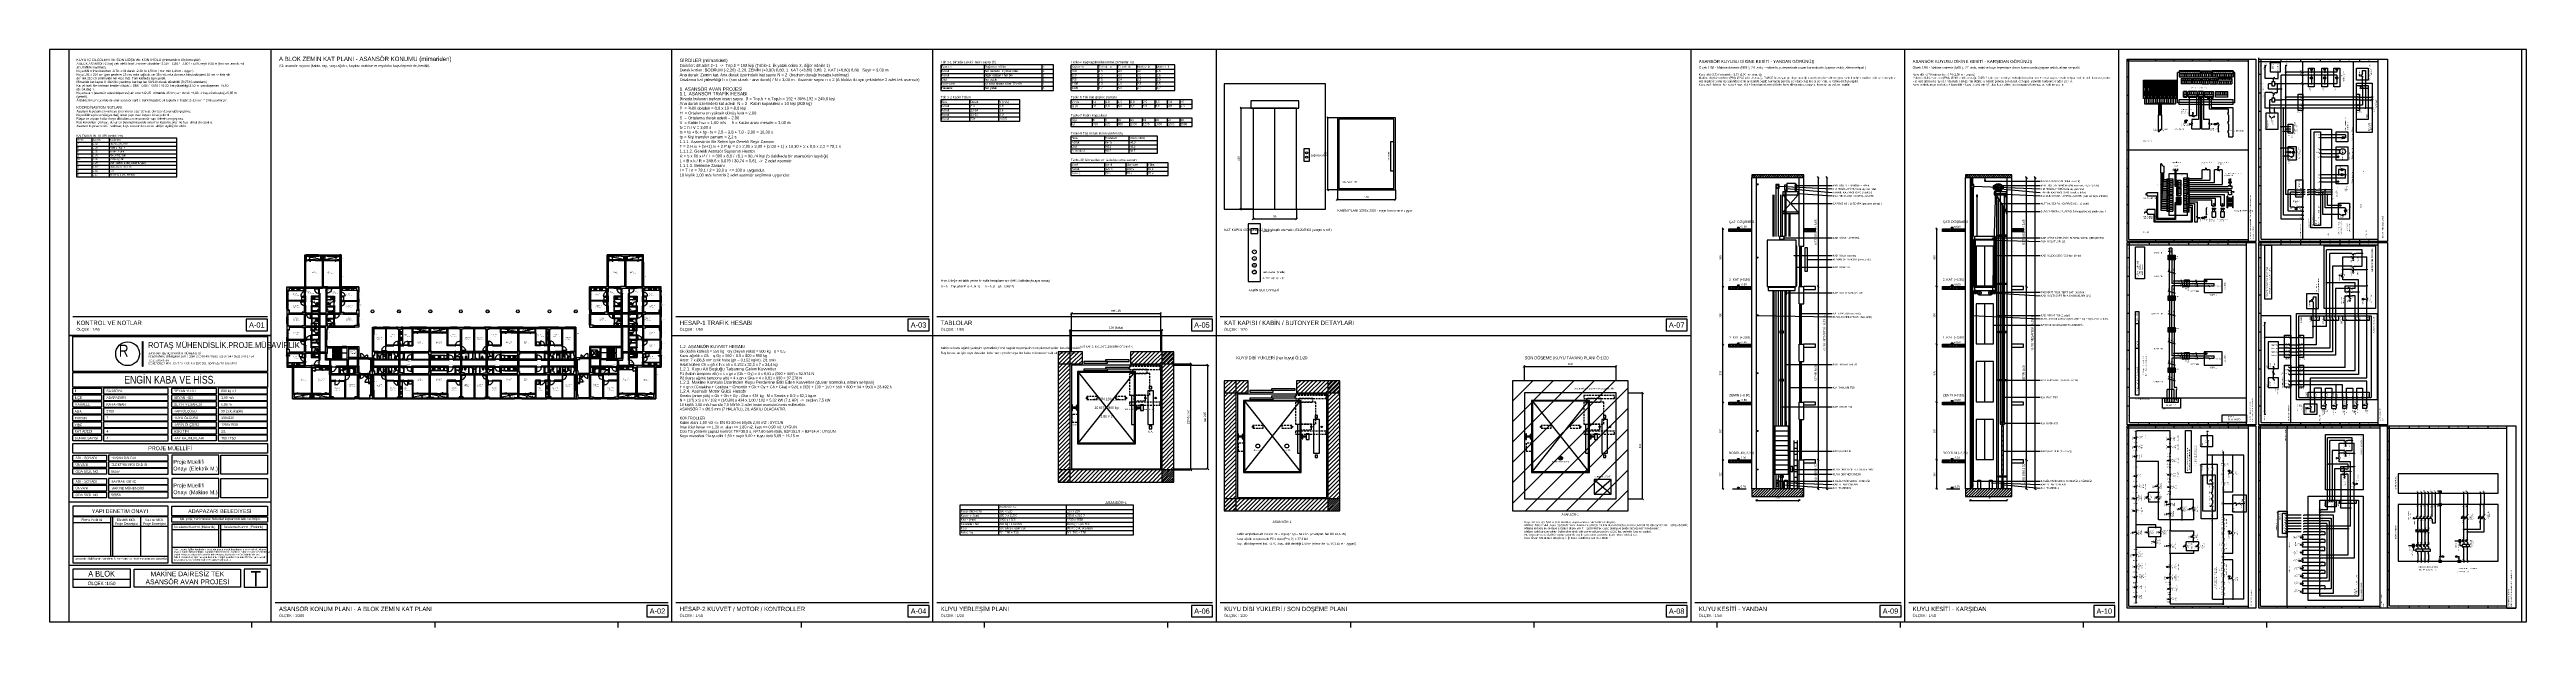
# Model space of a CAD drawing. Header units: centimetres. Extents: x 0 to 12847, y -30 to 2970.
import ezdxf
from ezdxf.enums import TextEntityAlignment as Align

# ---------------------------------------------------------------- set-up
doc = ezdxf.new("R2010")
doc.units = ezdxf.units.CM
doc.linetypes.add('CENTER', pattern=[40, 25, -5, 5, -5])
doc.linetypes.add('DASHED', pattern=[15, 10, -5])
for name, color, linetype in [('SCOTT-ANTET', 4, 'CONTINUOUS'), ('SCOTT-BASLIK', 5, 'CONTINUOUS'), ('SCOTT-CERCEVE', 7, 'CONTINUOUS'), ('SCOTT-DUVAR', 7, 'CONTINUOUS'), ('SCOTT-EKSEN', 8, 'CENTER'), ('SCOTT-ELEKTRIK', 3, 'CONTINUOUS'), ('SCOTT-ELEKTRIK-YAZI', 4, 'CONTINUOUS'), ('SCOTT-HALAT', 6, 'CONTINUOUS'), ('SCOTT-ISARET', 1, 'CONTINUOUS'), ('SCOTT-KA', 30, 'CONTINUOUS'), ('SCOTT-KABIN', 5, 'CONTINUOUS'), ('SCOTT-KAPI', 3, 'CONTINUOUS'), ('SCOTT-KOT', 2, 'CONTINUOUS'), ('SCOTT-MIMARI', 8, 'CONTINUOUS'), ('SCOTT-MOTOR', 6, 'CONTINUOUS'), ('SCOTT-MOTOR-GIZLI', 6, 'DASHED'), ('SCOTT-OLCU', 3, 'CONTINUOUS'), ('SCOTT-RAY', 1, 'CONTINUOUS'), ('SCOTT-SIVA', 8, 'CONTINUOUS'), ('SCOTT-TABLO', 4, 'CONTINUOUS'), ('SCOTT-TARAMA', 8, 'CONTINUOUS'), ('SCOTT-UYARI', 1, 'CONTINUOUS'), ('SCOTT-YAZI', 4, 'CONTINUOUS'), ('SCOTT-YUK', 1, 'CONTINUOUS')]:
    doc.layers.add(name, color=color, linetype=linetype)
doc.styles.get("Standard").update_dxf_attribs({"font": 'arial.ttf', "width": 0.8})

msp = doc.modelspace()

# ---------------------------------------------------------------- linework, layer by layer
at = {"layer": 'SCOTT-ANTET'}
for p, q in [((120, 1585), (1130, 1585)), ((3248, 1585), (4562, 1585)), ((4602, 1585), (6032, 1585)), ((6072, 1585), (8494, 1585)), ((1150, 620), (100, 620)), ((615, 544), (120, 544)), ((318, 514), (120, 514)), ((318, 339), (318, 544)), ((328, 339), (328, 544)), ((471, 544), (471, 339)), ((615, 494), (328, 494)), ((878, 477), (635, 477)), ((1130, 386), (635, 386)), ((878, 386), (878, 507)), ((888, 386), (888, 507)), ((1130, 477), (888, 477)), ((1150, 292), (100, 292)), ((615, 339), (120, 339)), ((420, 219), (120, 219)), ((1170, 100), (3208, 100)), ((3248, 100), (4562, 100)), ((4602, 100), (6032, 100)), ((6072, 100), (8494, 100)), ((8534, 100), (9603, 100)), ((9643, 100), (10712, 100))]:
    msp.add_line(p, q, dxfattribs=at)
for points in [[(1020, 1510), (1130, 1510), (1130, 1570), (1020, 1570)], [(4452, 1510), (4562, 1510), (4562, 1570), (4452, 1570)], [(5922, 1510), (6032, 1510), (6032, 1570), (5922, 1570)], [(8384, 1510), (8494, 1510), (8494, 1570), (8384, 1570)], [(3098, 25), (3208, 25), (3208, 85), (3098, 85)], [(4452, 25), (4562, 25), (4562, 85), (4452, 85)], [(5922, 25), (6032, 25), (6032, 85), (5922, 85)], [(8384, 25), (8494, 25), (8494, 85), (8384, 85)], [(9493, 25), (9603, 25), (9603, 85), (9493, 85)], [(10602, 25), (10712, 25), (10712, 85), (10602, 85)]]:
    msp.add_lwpolyline(points, close=True, dxfattribs=at)
for points in [[(100, 0), (1150, 0), (1150, 1485), (100, 1485), (100, 0)], [(120, 1298), (120, 1480), (1130, 1480), (1130, 1298), (120, 1298)], [(484, 1325), (482, 1325), (482, 1454), (484, 1454), (484, 1325)], [(120, 1218), (120, 1293), (1130, 1293), (1130, 1218), (120, 1218)], [(120, 1213), (270, 1213), (270, 1183), (120, 1183), (120, 1213)], [(120, 1148), (120, 1178), (270, 1178), (270, 1148), (120, 1148)], [(615, 1213), (280, 1213), (280, 1183), (615, 1183), (615, 1213)], [(615, 1178), (280, 1178), (280, 1148), (615, 1148), (615, 1178)], [(635, 1213), (865, 1213), (865, 1183), (635, 1183), (635, 1213)], [(635, 1148), (635, 1178), (865, 1178), (865, 1148), (635, 1148)], [(1130, 1213), (875, 1213), (875, 1183), (1130, 1183), (1130, 1213)], [(1130, 1178), (875, 1178), (875, 1148), (1130, 1148), (1130, 1178)], [(120, 1143), (270, 1143), (270, 1113), (120, 1113), (120, 1143)], [(120, 1078), (120, 1108), (270, 1108), (270, 1078), (120, 1078)], [(120, 1073), (270, 1073), (270, 1043), (120, 1043), (120, 1073)], [(120, 1008), (120, 1038), (270, 1038), (270, 1008), (120, 1008)], [(615, 1143), (280, 1143), (280, 1113), (615, 1113), (615, 1143)], [(615, 1108), (280, 1108), (280, 1078), (615, 1078), (615, 1108)], [(615, 1073), (280, 1073), (280, 1043), (615, 1043), (615, 1073)], [(615, 1038), (280, 1038), (280, 1008), (615, 1008), (615, 1038)], [(635, 1143), (865, 1143), (865, 1113), (635, 1113), (635, 1143)], [(635, 1078), (635, 1108), (865, 1108), (865, 1078), (635, 1078)], [(635, 1073), (865, 1073), (865, 1043), (635, 1043), (635, 1073)], [(635, 1008), (635, 1038), (865, 1038), (865, 1008), (635, 1008)], [(1130, 1143), (875, 1143), (875, 1113), (1130, 1113), (1130, 1143)], [(1130, 1108), (875, 1108), (875, 1078), (1130, 1078), (1130, 1108)], [(1130, 1073), (875, 1073), (875, 1043), (1130, 1043), (1130, 1073)], [(1130, 1038), (875, 1038), (875, 1008), (1130, 1008), (1130, 1038)], [(120, 973), (120, 1003), (270, 1003), (270, 973), (120, 973)], [(120, 938), (120, 968), (270, 968), (270, 938), (120, 938)], [(120, 875), (120, 925), (1130, 925), (1130, 875), (120, 875)], [(615, 1003), (280, 1003), (280, 973), (615, 973), (615, 1003)], [(615, 968), (280, 968), (280, 938), (615, 938), (615, 968)], [(635, 973), (635, 1003), (865, 1003), (865, 973), (635, 973)], [(635, 938), (635, 968), (865, 968), (865, 938), (635, 938)], [(1130, 1003), (875, 1003), (875, 973), (1130, 973), (1130, 1003)], [(1130, 968), (875, 968), (875, 938), (1130, 938), (1130, 968)], [(120, 865), (295, 865), (295, 835), (120, 835), (120, 865)], [(120, 800), (120, 830), (295, 830), (295, 800), (120, 800)], [(120, 765), (120, 795), (295, 795), (295, 765), (120, 765)], [(615, 865), (305, 865), (305, 835), (615, 835), (615, 865)], [(615, 830), (305, 830), (305, 800), (615, 800), (615, 830)], [(615, 795), (305, 795), (305, 765), (615, 765), (615, 795)], [(635, 765), (878, 765), (878, 865), (635, 865), (635, 765)], [(1130, 865), (1130, 765), (888, 765), (888, 865), (1130, 865)], [(120, 743), (295, 743), (295, 713), (120, 713), (120, 743)], [(120, 678), (120, 708), (295, 708), (295, 678), (120, 678)], [(120, 643), (120, 673), (295, 673), (295, 643), (120, 643)], [(615, 743), (305, 743), (305, 713), (615, 713), (615, 743)], [(615, 708), (305, 708), (305, 678), (615, 678), (615, 708)], [(615, 673), (305, 673), (305, 643), (615, 643), (615, 673)], [(635, 643), (878, 643), (878, 743), (635, 743), (635, 643)], [(1130, 743), (1130, 643), (888, 643), (888, 743), (1130, 743)], [(120, 599), (120, 549), (615, 549), (615, 599), (120, 599)], [(615, 305), (615, 544), (120, 544), (120, 305), (615, 305)], [(1130, 599), (1130, 549), (635, 549), (635, 599), (1130, 599)], [(1130, 544), (1130, 516), (635, 516), (635, 544), (1130, 544)], [(635, 507), (1130, 507), (635, 507), (635, 305), (1130, 305), (1130, 507)], [(420, 272), (120, 272), (120, 179), (420, 179), (420, 272)], [(990, 272), (990, 179), (439, 179), (439, 272), (990, 272)], [(1010, 272), (1010, 179), (1130, 179), (1130, 272), (1010, 272)]]:
    msp.add_lwpolyline(points, dxfattribs=at)
msp.add_circle((405, 1391), 61.8, dxfattribs=at)
at = {"layer": 'SCOTT-CERCEVE'}
for p, q in [((1150, 0), (1150, 2970)), ((3228, 0), (3228, 2970)), ((4582, 0), (4582, 2970)), ((6052, 0), (6052, 2970)), ((8514, 0), (8514, 2970)), ((9623, 0), (9623, 2970)), ((10732, 0), (10732, 2970)), ((100, 1485), (1150, 1485)), ((3228, 1485), (4582, 1485)), ((4582, 1485), (6052, 1485)), ((6052, 1485), (8514, 1485))]:
    msp.add_line(p, q, dxfattribs=at)
for points in [[(0, 0), (12847, 0), (12847, 2970), (0, 2970)], [(100, 0), (12822, 0), (12822, 2970), (100, 2970)]]:
    msp.add_lwpolyline(points, close=True, dxfattribs=at)
at = {"layer": 'SCOTT-DUVAR'}
for p, q in [((8829, 690), (8829, 2305)), ((8854, 690), (8854, 2305)), ((9074, 1950), (9074, 2305)), ((9099, 1950), (9099, 2305)), ((9938, 690), (9938, 2305)), ((9963, 690), (9963, 2305)), ((10153, 690), (10153, 2305)), ((10178, 690), (10178, 2305)), ((9074, 1950), (9099, 1950)), ((9074, 1650), (9074, 1740)), ((9074, 1740), (9099, 1740)), ((9099, 1650), (9099, 1740)), ((9074, 1650), (9099, 1650)), ((9074, 1350), (9074, 1440)), ((9074, 1440), (9099, 1440)), ((9099, 1350), (9099, 1440)), ((9074, 1350), (9099, 1350)), ((9074, 1050), (9074, 1140)), ((9074, 1140), (9099, 1140)), ((9074, 1050), (9099, 1050)), ((9099, 1050), (9099, 1140)), ((9074, 690), (9074, 840)), ((9074, 840), (9099, 840)), ((9099, 690), (9099, 840))]:
    msp.add_line(p, q, dxfattribs=at)
for points in [[(6092, 2141), (6617, 2141), (6617, 2791), (6092, 2791)], [(8829, 2305), (9099, 2305), (9099, 2320), (8829, 2320)], [(9938, 2305), (10178, 2305), (10178, 2320), (9938, 2320)], [(5232, 725), (5294, 725), (5294, 1400), (5232, 1400)], [(5232, 1338), (5357, 1338), (5357, 1400), (5232, 1400)], [(5607, 1338), (5832, 1338), (5832, 1400), (5607, 1400)], [(5769, 725), (5832, 725), (5832, 1400), (5769, 1400)], [(6092, 575), (6155, 575), (6155, 1250), (6092, 1250)], [(6092, 1188), (6217, 1188), (6217, 1250), (6092, 1250)], [(6467, 1188), (6692, 1188), (6692, 1250), (6467, 1250)], [(6630, 575), (6692, 575), (6692, 1250), (6630, 1250)], [(7587, 575), (8187, 575), (8187, 1250), (7587, 1250)], [(5232, 725), (5832, 725), (5832, 788), (5232, 788)], [(8829, 650), (9099, 650), (9099, 690), (8829, 690)], [(9938, 650), (10178, 650), (10178, 690), (9938, 690)], [(6092, 575), (6692, 575), (6692, 638), (6092, 638)]]:
    msp.add_lwpolyline(points, close=True, dxfattribs=at)
for points in [[(8829, 2025), (8709, 2025), (8709, 2040), (8829, 2040)], [(9099, 2025), (9159, 2025), (9159, 2040), (9099, 2040)], [(9938, 2025), (9818, 2025), (9818, 2040), (9938, 2040)], [(10178, 2025), (10238, 2025), (10238, 2040), (10178, 2040)], [(8829, 1725), (8709, 1725), (8709, 1740), (8829, 1740)], [(9099, 1725), (9159, 1725), (9159, 1740), (9099, 1740)], [(9938, 1725), (9818, 1725), (9818, 1740), (9938, 1740)], [(10178, 1725), (10238, 1725), (10238, 1740), (10178, 1740)], [(8829, 1425), (8709, 1425), (8709, 1440), (8829, 1440)], [(9099, 1425), (9159, 1425), (9159, 1440), (9099, 1440)], [(9938, 1425), (9818, 1425), (9818, 1440), (9938, 1440)], [(10178, 1425), (10238, 1425), (10238, 1440), (10178, 1440)], [(8829, 1125), (8709, 1125), (8709, 1140), (8829, 1140)], [(9099, 1125), (9159, 1125), (9159, 1140), (9099, 1140)], [(9938, 1125), (9818, 1125), (9818, 1140), (9938, 1140)], [(10178, 1125), (10238, 1125), (10238, 1140), (10178, 1140)], [(8829, 825), (8709, 825), (8709, 840), (8829, 840)], [(9099, 825), (9159, 825), (9159, 840), (9099, 840)], [(9938, 825), (9818, 825), (9818, 840), (9938, 840)], [(10178, 825), (10238, 825), (10238, 840), (10178, 840)]]:
    msp.add_lwpolyline(points, dxfattribs=at)
at = {"layer": 'SCOTT-EKSEN'}
for p, q in [((1050, -30), (1050, -5)), ((2000, -30), (2000, -5)), ((2950, -30), (2950, -5)), ((3900, -30), (3900, -5)), ((4850, -30), (4850, -5)), ((5800, -30), (5800, -5)), ((6750, -30), (6750, -5)), ((7700, -30), (7700, -5)), ((8650, -30), (8650, -5)), ((9600, -30), (9600, -5)), ((10550, -30), (10550, -5)), ((11500, -30), (11500, -5))]:
    msp.add_line(p, q, dxfattribs=at)
at = {"layer": 'SCOTT-ELEKTRIK'}
for p, q in [((10776, 1974), (10776, 2920)), ((10776, 2920), (11443, 2920)), ((10776, 2911), (11405, 2911)), ((10785, 1984), (10785, 2920)), ((10922, 2920), (10922, 2911)), ((11017, 2920), (11017, 2911)), ((11037, 2694), (11037, 2851)), ((11045, 2851), (11037, 2851)), ((11045, 2859), (11045, 2829)), ((11155, 2859), (11045, 2859)), ((11045, 2846), (11155, 2846)), ((11045, 2829), (11155, 2829)), ((11052, 2853), (11049, 2857)), ((11052, 2853), (11049, 2857)), ((11052, 2853), (11049, 2857)), ((11052, 2853), (11049, 2857)), ((11054, 2846), (11054, 2829)), ((11062, 2853), (11059, 2857)), ((11062, 2853), (11059, 2857)), ((11062, 2853), (11059, 2857)), ((11062, 2853), (11059, 2857)), ((11064, 2846), (11064, 2829)), ((11064, 2846), (11064, 2829)), ((11071, 2853), (11068, 2857)), ((11071, 2853), (11068, 2857)), ((11071, 2853), (11068, 2857)), ((11071, 2853), (11068, 2857)), ((11073, 2846), (11073, 2829)), ((11073, 2846), (11073, 2829)), ((11080, 2853), (11077, 2857)), ((11080, 2853), (11077, 2857)), ((11081, 2853), (11078, 2857)), ((11081, 2853), (11078, 2857)), ((11082, 2846), (11082, 2829)), ((11082, 2846), (11082, 2829)), ((11089, 2853), (11086, 2857)), ((11089, 2853), (11086, 2857)), ((11090, 2853), (11087, 2857)), ((11090, 2853), (11087, 2857)), ((11091, 2846), (11091, 2829)), ((11091, 2846), (11091, 2829)), ((11099, 2853), (11096, 2857)), ((11099, 2853), (11096, 2857)), ((11099, 2853), (11096, 2857)), ((11099, 2853), (11096, 2857)), ((11100, 2846), (11100, 2829)), ((11100, 2846), (11100, 2829)), ((11108, 2853), (11105, 2857)), ((11108, 2853), (11105, 2857)), ((11108, 2853), (11105, 2857)), ((11108, 2853), (11105, 2857)), ((11109, 2846), (11109, 2829)), ((11109, 2846), (11109, 2829)), ((11109, 2846), (11109, 2829)), ((11112, 2920), (11112, 2911)), ((11117, 2853), (11114, 2857)), ((11117, 2853), (11114, 2857)), ((11117, 2853), (11114, 2857)), ((11117, 2853), (11114, 2857)), ((11119, 2846), (11119, 2829)), ((11119, 2846), (11119, 2829)), ((11119, 2846), (11119, 2829)), ((11126, 2853), (11123, 2857)), ((11126, 2853), (11123, 2857)), ((11126, 2853), (11123, 2857)), ((11126, 2853), (11123, 2857)), ((11128, 2846), (11128, 2829)), ((11128, 2846), (11128, 2829)), ((11128, 2846), (11128, 2829)), ((11135, 2853), (11132, 2857)), ((11135, 2853), (11132, 2857)), ((11136, 2853), (11133, 2857)), ((11136, 2853), (11133, 2857)), ((11137, 2846), (11137, 2829)), ((11137, 2846), (11137, 2829)), ((11137, 2846), (11137, 2829)), ((11144, 2853), (11141, 2857)), ((11144, 2853), (11141, 2857)), ((11145, 2853), (11142, 2857)), ((11145, 2853), (11142, 2857)), ((11146, 2846), (11146, 2829)), ((11146, 2846), (11146, 2829)), ((11146, 2846), (11146, 2829)), ((11154, 2853), (11151, 2857)), ((11154, 2853), (11151, 2857)), ((11154, 2853), (11151, 2857)), ((11154, 2853), (11151, 2857)), ((11155, 2859), (11155, 2829)), ((11158, 2859), (11158, 2829)), ((11158, 2859), (11213, 2859)), ((11213, 2846), (11158, 2846)), ((11158, 2829), (11213, 2829)), ((11165, 2853), (11162, 2857)), ((11165, 2853), (11162, 2857)), ((11165, 2853), (11162, 2857)), ((11165, 2853), (11162, 2857)), ((11167, 2846), (11167, 2829)), ((11175, 2853), (11172, 2857)), ((11175, 2853), (11172, 2857)), ((11175, 2853), (11172, 2857)), ((11175, 2853), (11172, 2857)), ((11176, 2846), (11176, 2829)), ((11176, 2846), (11176, 2829)), ((11184, 2853), (11181, 2857)), ((11184, 2853), (11181, 2857)), ((11184, 2853), (11181, 2857)), ((11184, 2853), (11181, 2857)), ((11186, 2846), (11186, 2829)), ((11186, 2846), (11186, 2829)), ((11193, 2853), (11190, 2857)), ((11193, 2853), (11190, 2857)), ((11193, 2853), (11190, 2857)), ((11193, 2853), (11190, 2857)), ((11195, 2846), (11195, 2829)), ((11195, 2846), (11195, 2829)), ((11202, 2853), (11199, 2857)), ((11202, 2853), (11199, 2857)), ((11203, 2853), (11200, 2857)), ((11203, 2853), (11200, 2857)), ((11204, 2846), (11204, 2829)), ((11204, 2846), (11204, 2829)), ((11206, 2911), (11206, 2920)), ((11211, 2853), (11208, 2857)), ((11211, 2853), (11208, 2857)), ((11212, 2853), (11209, 2857)), ((11212, 2853), (11209, 2857)), ((11213, 2859), (11213, 2829)), ((11213, 2859), (11213, 2829)), ((11216, 2859), (11216, 2829)), ((11326, 2859), (11216, 2859)), ((11216, 2846), (11326, 2846)), ((11216, 2829), (11326, 2829)), ((11223, 2853), (11220, 2857)), ((11223, 2853), (11220, 2857)), ((11223, 2853), (11220, 2857)), ((11223, 2853), (11220, 2857)), ((11225, 2846), (11225, 2829)), ((11232, 2853), (11230, 2857)), ((11232, 2853), (11230, 2857)), ((11233, 2853), (11230, 2857)), ((11233, 2853), (11230, 2857)), ((11234, 2846), (11234, 2829)), ((11234, 2846), (11234, 2829)), ((11242, 2853), (11239, 2857)), ((11242, 2853), (11239, 2857)), ((11242, 2853), (11239, 2857)), ((11242, 2853), (11239, 2857)), ((11243, 2846), (11243, 2829)), ((11243, 2846), (11243, 2829)), ((11251, 2853), (11248, 2857)), ((11251, 2853), (11248, 2857)), ((11251, 2853), (11248, 2857)), ((11251, 2853), (11248, 2857)), ((11253, 2846), (11253, 2829)), ((11253, 2846), (11253, 2829)), ((11260, 2853), (11257, 2857)), ((11260, 2853), (11257, 2857)), ((11260, 2853), (11257, 2857)), ((11260, 2853), (11257, 2857)), ((11262, 2846), (11262, 2829)), ((11262, 2846), (11262, 2829)), ((11269, 2853), (11266, 2857)), ((11269, 2853), (11266, 2857)), ((11270, 2853), (11267, 2857)), ((11270, 2853), (11267, 2857)), ((11271, 2846), (11271, 2829)), ((11271, 2846), (11271, 2829)), ((11278, 2853), (11275, 2857)), ((11278, 2853), (11275, 2857)), ((11279, 2853), (11276, 2857)), ((11279, 2853), (11276, 2857)), ((11280, 2846), (11280, 2829)), ((11280, 2846), (11280, 2829)), ((11280, 2846), (11280, 2829)), ((11288, 2853), (11285, 2857)), ((11288, 2853), (11285, 2857)), ((11288, 2853), (11285, 2857)), ((11288, 2853), (11285, 2857)), ((11289, 2846), (11289, 2829)), ((11289, 2846), (11289, 2829)), ((11289, 2846), (11289, 2829)), ((11297, 2853), (11294, 2857)), ((11297, 2853), (11294, 2857)), ((11297, 2853), (11294, 2857)), ((11297, 2853), (11294, 2857)), ((11299, 2846), (11299, 2829)), ((11299, 2846), (11299, 2829)), ((11299, 2846), (11299, 2829)), ((11301, 2911), (11301, 2920)), ((11306, 2853), (11303, 2857)), ((11306, 2853), (11303, 2857)), ((11306, 2853), (11303, 2857)), ((11306, 2853), (11303, 2857)), ((11308, 2846), (11308, 2829)), ((11308, 2846), (11308, 2829)), ((11308, 2846), (11308, 2829)), ((11315, 2853), (11312, 2857)), ((11315, 2853), (11312, 2857)), ((11315, 2853), (11312, 2857)), ((11315, 2853), (11312, 2857)), ((11317, 2846), (11317, 2829)), ((11317, 2846), (11317, 2829)), ((11317, 2846), (11317, 2829)), ((11324, 2853), (11321, 2857)), ((11324, 2853), (11321, 2857)), ((11325, 2853), (11322, 2857)), ((11325, 2853), (11322, 2857)), ((11326, 2859), (11326, 2829)), ((11334, 2851), (11326, 2851)), ((11334, 2694), (11334, 2851)), ((11405, 1974), (11405, 2920)), ((11443, 2920), (11443, 1974)), ((11459, 2920), (11459, 2927)), ((11459, 1974), (11459, 2920)), ((11459, 2920), (12126, 2920)), ((11459, 2908), (12078, 2908)), ((11471, 2840), (11459, 2840)), ((11471, 1986), (11471, 2920)), ((11492, 2888), (11489, 2883)), ((11492, 2888), (11495, 2883)), ((11492, 2876), (11492, 2888)), ((11492, 2882), (11492, 2876)), ((11492, 2820), (11492, 2876)), ((11519, 2903), (11570, 2903)), ((11519, 2852), (11519, 2903)), ((11570, 2852), (11519, 2852)), ((11558, 2846), (11558, 2850)), ((11558, 2820), (11558, 2846)), ((11570, 2903), (11570, 2852)), ((11573, 2920), (11573, 2908)), ((11575, 2708), (11575, 2837)), ((11680, 2837), (11575, 2837)), ((11599, 2888), (11596, 2883)), ((11599, 2852), (11599, 2888)), ((11599, 2888), (11602, 2883)), ((11680, 2852), (11599, 2852)), ((11599, 2723), (11599, 2852)), ((11675, 2920), (11675, 2908)), ((11680, 2852), (11684, 2852)), ((11680, 2837), (11684, 2837)), ((11686, 1986), (11686, 2908)), ((11688, 2852), (11692, 2852)), ((11688, 2837), (11692, 2837)), ((11731, 2852), (11692, 2852)), ((11731, 2837), (11692, 2837)), ((11716, 2777), (11716, 2873)), ((11716, 2873), (11746, 2873)), ((11734, 2866), (11728, 2866)), ((11733, 2867), (11729, 2867)), ((11733, 2869), (11730, 2869)), ((11731, 2866), (11731, 2855)), ((11731, 2855), (11731, 2852)), ((11800, 2852), (11731, 2852)), ((11731, 2837), (11731, 2834)), ((11800, 2837), (11731, 2837)), ((11731, 2834), (11731, 2828)), ((11746, 2873), (11746, 2777)), ((11777, 2920), (11777, 2908)), ((11785, 2777), (11785, 2873)), ((11785, 2873), (11815, 2873)), ((11803, 2866), (11797, 2866)), ((11802, 2867), (11798, 2867)), ((11802, 2869), (11799, 2869)), ((11800, 2866), (11800, 2855)), ((11800, 2855), (11800, 2852)), ((11863, 2852), (11800, 2852)), ((11800, 2837), (11800, 2834)), ((11863, 2837), (11800, 2837)), ((11800, 2834), (11800, 2828)), ((11815, 2873), (11815, 2777)), ((11848, 2777), (11848, 2873)), ((11848, 2873), (11878, 2873)), ((11866, 2866), (11860, 2866)), ((11866, 2867), (11861, 2867)), ((11865, 2869), (11862, 2869)), ((11863, 2866), (11863, 2855)), ((11863, 2855), (11863, 2852)), ((11863, 2837), (11863, 2834)), ((11863, 2834), (11863, 2828)), ((11878, 2873), (11878, 2777)), ((11880, 2908), (11880, 2920)), ((11950, 1986), (11950, 2908)), ((11965, 2810), (11965, 2873)), ((11965, 2873), (12026, 2873)), ((11980, 2834), (11980, 2840)), ((11980, 2840), (11984, 2840)), ((11980, 2837), (11984, 2837)), ((11980, 2834), (11984, 2834)), ((11982, 2908), (11982, 2920)), ((11996, 2843), (11987, 2829)), ((11987, 2837), (11992, 2837)), ((11996, 2861), (12011, 2861)), ((11996, 2849), (11996, 2861)), ((11996, 2843), (11996, 2849)), ((11996, 2831), (11996, 2825)), ((12011, 2861), (12011, 2789)), ((12026, 2873), (12026, 2810)), ((12078, 1974), (12078, 2920)), ((12126, 2920), (12126, 1974)), ((10785, 2826), (10776, 2826)), ((10785, 2731), (10776, 2731)), ((10860, 2810), (10870, 2810)), ((10860, 2716), (10860, 2810)), ((10860, 2775), (10870, 2775)), ((10860, 2774), (10870, 2774)), ((10860, 2752), (10870, 2752)), ((10860, 2750), (10870, 2750)), ((10870, 2716), (10860, 2716)), ((10861, 2808), (10861, 2795)), ((10869, 2808), (10861, 2808)), ((10861, 2795), (10869, 2795)), ((10869, 2788), (10861, 2788)), ((10861, 2788), (10861, 2780)), ((10861, 2780), (10869, 2780)), ((10861, 2772), (10861, 2753)), ((10870, 2772), (10861, 2772)), ((10861, 2753), (10870, 2753)), ((10861, 2746), (10869, 2746)), ((10861, 2738), (10861, 2746)), ((10869, 2738), (10861, 2738)), ((10861, 2718), (10861, 2731)), ((10861, 2731), (10869, 2731)), ((10869, 2718), (10861, 2718)), ((10863, 2793), (10867, 2793)), ((10863, 2789), (10863, 2793)), ((10867, 2789), (10863, 2789)), ((10867, 2736), (10863, 2736)), ((10863, 2736), (10863, 2733)), ((10863, 2733), (10867, 2733)), ((10865, 2718), (10865, 2688)), ((10867, 2793), (10867, 2789)), ((10867, 2733), (10867, 2736)), ((10869, 2795), (10869, 2808)), ((10869, 2780), (10869, 2788)), ((10869, 2746), (10869, 2738)), ((10869, 2731), (10869, 2718)), ((10870, 2810), (10879, 2810)), ((10870, 2716), (10870, 2810)), ((10870, 2810), (10870, 2716)), ((10870, 2775), (10879, 2775)), ((10870, 2774), (10879, 2774)), ((10870, 2772), (10870, 2753)), ((10879, 2772), (10870, 2772)), ((10870, 2753), (10870, 2772)), ((10870, 2753), (10879, 2753)), ((10870, 2752), (10879, 2752)), ((10870, 2750), (10879, 2750)), ((10879, 2716), (10870, 2716)), ((10871, 2808), (10871, 2795)), ((10878, 2808), (10871, 2808)), ((10871, 2795), (10878, 2795)), ((10878, 2788), (10871, 2788)), ((10871, 2788), (10871, 2780)), ((10871, 2780), (10878, 2780)), ((10871, 2746), (10878, 2746)), ((10871, 2738), (10871, 2746)), ((10878, 2738), (10871, 2738)), ((10871, 2718), (10871, 2731)), ((10871, 2731), (10878, 2731)), ((10878, 2718), (10871, 2718)), ((10872, 2793), (10877, 2793)), ((10872, 2789), (10872, 2793)), ((10877, 2789), (10872, 2789)), ((10877, 2736), (10872, 2736)), ((10872, 2736), (10872, 2733)), ((10872, 2733), (10877, 2733)), ((10875, 2718), (10875, 2689)), ((10877, 2793), (10877, 2789)), ((10877, 2733), (10877, 2736)), ((10878, 2795), (10878, 2808)), ((10878, 2780), (10878, 2788)), ((10878, 2746), (10878, 2738)), ((10878, 2731), (10878, 2718)), ((10879, 2810), (10889, 2810)), ((10879, 2716), (10879, 2810)), ((10879, 2810), (10879, 2716)), ((10879, 2775), (10889, 2775)), ((10879, 2774), (10889, 2774)), ((10879, 2772), (10879, 2753)), ((10889, 2772), (10879, 2772)), ((10879, 2753), (10879, 2772)), ((10879, 2753), (10889, 2753)), ((10879, 2752), (10889, 2752)), ((10879, 2750), (10889, 2750)), ((10889, 2716), (10879, 2716)), ((10880, 2808), (10880, 2795)), ((10888, 2808), (10880, 2808)), ((10880, 2795), (10888, 2795)), ((10888, 2788), (10880, 2788)), ((10880, 2788), (10880, 2780)), ((10880, 2780), (10888, 2780)), ((10880, 2746), (10888, 2746)), ((10880, 2738), (10880, 2746)), ((10888, 2738), (10880, 2738)), ((10880, 2718), (10880, 2731)), ((10880, 2731), (10888, 2731)), ((10888, 2718), (10880, 2718)), ((10882, 2793), (10886, 2793)), ((10882, 2789), (10882, 2793)), ((10886, 2789), (10882, 2789)), ((10886, 2736), (10882, 2736)), ((10882, 2736), (10882, 2733)), ((10882, 2733), (10886, 2733)), ((10884, 2718), (10884, 2690)), ((10886, 2793), (10886, 2789)), ((10886, 2733), (10886, 2736)), ((10888, 2795), (10888, 2808)), ((10888, 2780), (10888, 2788)), ((10888, 2746), (10888, 2738)), ((10888, 2731), (10888, 2718)), ((10889, 2810), (10898, 2810)), ((10889, 2716), (10889, 2810)), ((10889, 2810), (10889, 2716)), ((10889, 2775), (10898, 2775)), ((10889, 2774), (10898, 2774)), ((10889, 2772), (10889, 2753)), ((10898, 2772), (10889, 2772)), ((10889, 2753), (10889, 2772)), ((10889, 2753), (10898, 2753)), ((10889, 2752), (10898, 2752)), ((10889, 2750), (10898, 2750)), ((10898, 2716), (10889, 2716)), ((10890, 2808), (10890, 2795)), ((10897, 2808), (10890, 2808)), ((10890, 2795), (10897, 2795)), ((10897, 2788), (10890, 2788)), ((10890, 2788), (10890, 2780)), ((10890, 2780), (10897, 2780)), ((10890, 2746), (10897, 2746)), ((10890, 2738), (10890, 2746)), ((10897, 2738), (10890, 2738)), ((10890, 2718), (10890, 2731)), ((10890, 2731), (10897, 2731)), ((10897, 2718), (10890, 2718)), ((10891, 2793), (10896, 2793)), ((10891, 2789), (10891, 2793)), ((10896, 2789), (10891, 2789)), ((10896, 2736), (10891, 2736)), ((10891, 2736), (10891, 2733)), ((10891, 2733), (10896, 2733)), ((10893, 2718), (10893, 2691)), ((10896, 2793), (10896, 2789)), ((10896, 2733), (10896, 2736)), ((10897, 2795), (10897, 2808)), ((10897, 2780), (10897, 2788)), ((10897, 2746), (10897, 2738)), ((10897, 2731), (10897, 2718)), ((10898, 2810), (10908, 2810)), ((10898, 2716), (10898, 2810)), ((10898, 2810), (10898, 2716)), ((10898, 2775), (10908, 2775)), ((10898, 2774), (10908, 2774)), ((10898, 2772), (10898, 2753)), ((10907, 2772), (10898, 2772)), ((10898, 2753), (10898, 2772)), ((10898, 2753), (10907, 2753)), ((10898, 2752), (10908, 2752)), ((10898, 2750), (10908, 2750)), ((10908, 2716), (10898, 2716)), ((10899, 2808), (10899, 2795)), ((10907, 2808), (10899, 2808)), ((10899, 2795), (10907, 2795)), ((10907, 2788), (10899, 2788)), ((10899, 2788), (10899, 2780)), ((10899, 2780), (10907, 2780)), ((10899, 2746), (10907, 2746)), ((10899, 2738), (10899, 2746)), ((10907, 2738), (10899, 2738)), ((10899, 2718), (10899, 2731)), ((10899, 2731), (10907, 2731)), ((10907, 2718), (10899, 2718)), ((10901, 2793), (10905, 2793)), ((10901, 2789), (10901, 2793)), ((10905, 2789), (10901, 2789)), ((10905, 2736), (10901, 2736)), ((10901, 2736), (10901, 2733)), ((10901, 2733), (10905, 2733)), ((10903, 2718), (10903, 2691)), ((10905, 2793), (10905, 2789)), ((10905, 2733), (10905, 2736)), ((10907, 2795), (10907, 2808)), ((10907, 2780), (10907, 2788)), ((10907, 2753), (10907, 2772)), ((10907, 2746), (10907, 2738)), ((10907, 2731), (10907, 2718)), ((10908, 2810), (10917, 2810)), ((10908, 2716), (10908, 2810)), ((10908, 2810), (10908, 2716)), ((10908, 2775), (10917, 2775)), ((10908, 2774), (10917, 2774)), ((10908, 2772), (10908, 2753)), ((10917, 2772), (10908, 2772)), ((10908, 2753), (10917, 2753)), ((10908, 2752), (10917, 2752)), ((10908, 2750), (10917, 2750)), ((10917, 2716), (10908, 2716)), ((10909, 2808), (10909, 2795)), ((10916, 2808), (10909, 2808)), ((10909, 2795), (10916, 2795)), ((10916, 2788), (10909, 2788)), ((10909, 2788), (10909, 2780)), ((10909, 2780), (10916, 2780)), ((10909, 2746), (10916, 2746)), ((10909, 2738), (10909, 2746)), ((10916, 2738), (10909, 2738)), ((10909, 2718), (10909, 2731)), ((10909, 2731), (10916, 2731)), ((10916, 2718), (10909, 2718)), ((10910, 2793), (10915, 2793)), ((10910, 2789), (10910, 2793)), ((10915, 2789), (10910, 2789)), ((10915, 2736), (10910, 2736)), ((10910, 2736), (10910, 2733)), ((10910, 2733), (10915, 2733)), ((10912, 2718), (10912, 2692)), ((10915, 2793), (10915, 2789)), ((10915, 2733), (10915, 2736)), ((10916, 2795), (10916, 2808)), ((10916, 2780), (10916, 2788)), ((10916, 2746), (10916, 2738)), ((10916, 2731), (10916, 2718)), ((10917, 2810), (10927, 2810)), ((10917, 2716), (10917, 2810)), ((10917, 2810), (10917, 2716)), ((10917, 2775), (10927, 2775)), ((10917, 2774), (10927, 2774)), ((10917, 2772), (10917, 2753)), ((10926, 2772), (10917, 2772)), ((10917, 2753), (10917, 2772)), ((10917, 2753), (10926, 2753)), ((10917, 2752), (10927, 2752)), ((10917, 2750), (10927, 2750)), ((10927, 2716), (10917, 2716)), ((10918, 2808), (10918, 2795)), ((10926, 2808), (10918, 2808)), ((10918, 2795), (10926, 2795)), ((10926, 2788), (10918, 2788)), ((10918, 2788), (10918, 2780)), ((10918, 2780), (10926, 2780)), ((10918, 2746), (10926, 2746)), ((10918, 2738), (10918, 2746)), ((10926, 2738), (10918, 2738)), ((10918, 2718), (10918, 2731)), ((10918, 2731), (10926, 2731)), ((10926, 2718), (10918, 2718)), ((10919, 2793), (10924, 2793)), ((10919, 2789), (10919, 2793)), ((10924, 2789), (10919, 2789)), ((10924, 2736), (10919, 2736)), ((10919, 2736), (10919, 2733)), ((10919, 2733), (10924, 2733)), ((10922, 2718), (10922, 2693)), ((10924, 2793), (10924, 2789)), ((10924, 2733), (10924, 2736)), ((10926, 2795), (10926, 2808)), ((10926, 2780), (10926, 2788)), ((10926, 2753), (10926, 2772)), ((10926, 2746), (10926, 2738)), ((10926, 2731), (10926, 2718)), ((10927, 2810), (10936, 2810)), ((10927, 2716), (10927, 2810)), ((10927, 2810), (10927, 2716)), ((10927, 2775), (10936, 2775)), ((10927, 2774), (10936, 2774)), ((10927, 2772), (10927, 2753)), ((10936, 2772), (10927, 2772)), ((10927, 2753), (10936, 2753)), ((10927, 2752), (10936, 2752)), ((10927, 2750), (10936, 2750)), ((10936, 2716), (10927, 2716)), ((10928, 2808), (10928, 2795)), ((10935, 2808), (10928, 2808)), ((10928, 2795), (10935, 2795)), ((10935, 2788), (10928, 2788)), ((10928, 2788), (10928, 2780)), ((10928, 2780), (10935, 2780)), ((10928, 2746), (10935, 2746)), ((10928, 2738), (10928, 2746)), ((10935, 2738), (10928, 2738)), ((10928, 2718), (10928, 2731)), ((10928, 2731), (10935, 2731)), ((10935, 2718), (10928, 2718)), ((10929, 2793), (10934, 2793)), ((10929, 2789), (10929, 2793)), ((10934, 2789), (10929, 2789)), ((10934, 2736), (10929, 2736)), ((10929, 2736), (10929, 2733)), ((10929, 2733), (10934, 2733)), ((10931, 2718), (10931, 2694)), ((10934, 2793), (10934, 2789)), ((10934, 2733), (10934, 2736)), ((10935, 2795), (10935, 2808)), ((10935, 2780), (10935, 2788)), ((10935, 2746), (10935, 2738)), ((10935, 2731), (10935, 2718)), ((10936, 2810), (10945, 2810)), ((10936, 2716), (10936, 2810)), ((10936, 2810), (10936, 2716)), ((10936, 2775), (10945, 2775)), ((10936, 2774), (10945, 2774)), ((10936, 2772), (10936, 2753)), ((10945, 2772), (10936, 2772)), ((10936, 2753), (10936, 2772)), ((10936, 2753), (10945, 2753)), ((10936, 2752), (10945, 2752)), ((10936, 2750), (10945, 2750)), ((10945, 2716), (10936, 2716)), ((10937, 2808), (10937, 2795)), ((10945, 2808), (10937, 2808)), ((10937, 2795), (10945, 2795)), ((10945, 2788), (10937, 2788)), ((10937, 2788), (10937, 2780)), ((10937, 2780), (10945, 2780)), ((10937, 2746), (10945, 2746)), ((10937, 2738), (10937, 2746)), ((10945, 2738), (10937, 2738)), ((10937, 2718), (10937, 2731)), ((10937, 2731), (10945, 2731)), ((10945, 2718), (10937, 2718)), ((10938, 2793), (10943, 2793)), ((10938, 2789), (10938, 2793)), ((10943, 2789), (10938, 2789)), ((10943, 2736), (10938, 2736)), ((10938, 2736), (10938, 2733)), ((10938, 2733), (10943, 2733)), ((10941, 2718), (10941, 2694)), ((10943, 2793), (10943, 2789)), ((10943, 2733), (10943, 2736)), ((10945, 2810), (10955, 2810)), ((10945, 2716), (10945, 2810)), ((10945, 2810), (10945, 2716)), ((10945, 2795), (10945, 2808)), ((10945, 2780), (10945, 2788)), ((10945, 2775), (10955, 2775)), ((10945, 2774), (10955, 2774)), ((10945, 2753), (10945, 2772)), ((10945, 2752), (10955, 2752)), ((10945, 2750), (10955, 2750)), ((10945, 2746), (10945, 2738)), ((10945, 2731), (10945, 2718)), ((10955, 2716), (10945, 2716)), ((10946, 2808), (10946, 2795)), ((10954, 2808), (10946, 2808)), ((10946, 2795), (10954, 2795)), ((10954, 2788), (10946, 2788)), ((10946, 2788), (10946, 2780)), ((10946, 2780), (10954, 2780)), ((10946, 2772), (10946, 2753)), ((10955, 2772), (10946, 2772)), ((10946, 2753), (10955, 2753)), ((10946, 2746), (10954, 2746)), ((10946, 2738), (10946, 2746)), ((10954, 2738), (10946, 2738)), ((10946, 2718), (10946, 2731)), ((10946, 2731), (10954, 2731)), ((10954, 2718), (10946, 2718)), ((10948, 2793), (10953, 2793)), ((10948, 2789), (10948, 2793)), ((10953, 2789), (10948, 2789)), ((10953, 2736), (10948, 2736)), ((10948, 2736), (10948, 2733)), ((10948, 2733), (10953, 2733)), ((10950, 2718), (10950, 2694)), ((10953, 2793), (10953, 2789)), ((10953, 2733), (10953, 2736)), ((10954, 2795), (10954, 2808)), ((10954, 2780), (10954, 2788)), ((10954, 2746), (10954, 2738)), ((10954, 2731), (10954, 2718)), ((10955, 2810), (10964, 2810)), ((10955, 2716), (10955, 2810)), ((10955, 2810), (10955, 2716)), ((10955, 2775), (10964, 2775)), ((10955, 2774), (10964, 2774)), ((10955, 2772), (10955, 2753)), ((10964, 2772), (10955, 2772)), ((10955, 2753), (10955, 2772)), ((10955, 2753), (10964, 2753)), ((10955, 2752), (10964, 2752)), ((10955, 2750), (10964, 2750)), ((10964, 2716), (10955, 2716)), ((10956, 2808), (10956, 2795)), ((10963, 2808), (10956, 2808)), ((10956, 2795), (10963, 2795)), ((10963, 2788), (10956, 2788)), ((10956, 2788), (10956, 2780)), ((10956, 2780), (10963, 2780)), ((10956, 2746), (10963, 2746)), ((10956, 2738), (10956, 2746)), ((10963, 2738), (10956, 2738)), ((10956, 2718), (10956, 2731)), ((10956, 2731), (10963, 2731)), ((10963, 2718), (10956, 2718)), ((10957, 2793), (10962, 2793)), ((10957, 2789), (10957, 2793)), ((10962, 2789), (10957, 2789)), ((10962, 2736), (10957, 2736)), ((10957, 2736), (10957, 2733)), ((10957, 2733), (10962, 2733)), ((10960, 2718), (10960, 2694)), ((10962, 2793), (10962, 2789)), ((10962, 2733), (10962, 2736)), ((10963, 2795), (10963, 2808)), ((10963, 2780), (10963, 2788)), ((10963, 2746), (10963, 2738)), ((10963, 2731), (10963, 2718)), ((10964, 2810), (10974, 2810)), ((10964, 2716), (10964, 2810)), ((10964, 2810), (10964, 2716)), ((10964, 2775), (10974, 2775)), ((10964, 2774), (10974, 2774)), ((10964, 2753), (10964, 2772)), ((10964, 2752), (10974, 2752)), ((10964, 2750), (10974, 2750)), ((10974, 2716), (10964, 2716)), ((10965, 2808), (10965, 2795)), ((10973, 2808), (10965, 2808)), ((10965, 2795), (10973, 2795)), ((10973, 2788), (10965, 2788)), ((10965, 2788), (10965, 2780)), ((10965, 2780), (10973, 2780)), ((10965, 2772), (10965, 2753)), ((10974, 2772), (10965, 2772)), ((10965, 2753), (10974, 2753)), ((10965, 2746), (10973, 2746)), ((10965, 2738), (10965, 2746)), ((10973, 2738), (10965, 2738)), ((10965, 2718), (10965, 2731)), ((10965, 2731), (10973, 2731)), ((10973, 2718), (10965, 2718)), ((10967, 2793), (10971, 2793)), ((10967, 2789), (10967, 2793)), ((10971, 2789), (10967, 2789)), ((10971, 2736), (10967, 2736)), ((10967, 2736), (10967, 2733)), ((10967, 2733), (10971, 2733)), ((10969, 2718), (10969, 2693)), ((10971, 2793), (10971, 2789)), ((10971, 2733), (10971, 2736)), ((10973, 2795), (10973, 2808)), ((10973, 2780), (10973, 2788)), ((10973, 2746), (10973, 2738)), ((10973, 2731), (10973, 2718)), ((10974, 2810), (10983, 2810)), ((10974, 2716), (10974, 2810)), ((10974, 2810), (10974, 2716)), ((10974, 2775), (10983, 2775)), ((10974, 2774), (10983, 2774)), ((10974, 2772), (10974, 2753)), ((10983, 2772), (10974, 2772)), ((10974, 2753), (10974, 2772)), ((10974, 2753), (10983, 2753)), ((10974, 2752), (10983, 2752)), ((10974, 2750), (10983, 2750)), ((10983, 2716), (10974, 2716)), ((10975, 2808), (10975, 2795)), ((10982, 2808), (10975, 2808)), ((10975, 2795), (10982, 2795)), ((10982, 2788), (10975, 2788)), ((10975, 2788), (10975, 2780)), ((10975, 2780), (10982, 2780)), ((10975, 2746), (10982, 2746)), ((10975, 2738), (10975, 2746)), ((10982, 2738), (10975, 2738)), ((10975, 2718), (10975, 2731)), ((10975, 2731), (10982, 2731)), ((10982, 2718), (10975, 2718)), ((10976, 2793), (10981, 2793)), ((10976, 2789), (10976, 2793)), ((10981, 2789), (10976, 2789)), ((10981, 2736), (10976, 2736)), ((10976, 2736), (10976, 2733)), ((10976, 2733), (10981, 2733)), ((10979, 2718), (10979, 2692)), ((10981, 2793), (10981, 2789)), ((10981, 2733), (10981, 2736)), ((10982, 2795), (10982, 2808)), ((10982, 2780), (10982, 2788)), ((10982, 2746), (10982, 2738)), ((10982, 2731), (10982, 2718)), ((10983, 2810), (10993, 2810)), ((10983, 2716), (10983, 2810)), ((10983, 2810), (10983, 2716)), ((10983, 2775), (10993, 2775)), ((10983, 2774), (10993, 2774)), ((10983, 2753), (10983, 2772)), ((10983, 2752), (10993, 2752)), ((10983, 2750), (10993, 2750)), ((10993, 2716), (10983, 2716)), ((10984, 2808), (10984, 2795)), ((10992, 2808), (10984, 2808)), ((10984, 2795), (10992, 2795)), ((10992, 2788), (10984, 2788)), ((10984, 2788), (10984, 2780)), ((10984, 2780), (10992, 2780)), ((10984, 2772), (10984, 2753)), ((10993, 2772), (10984, 2772)), ((10984, 2753), (10993, 2753)), ((10984, 2746), (10992, 2746)), ((10984, 2738), (10984, 2746)), ((10992, 2738), (10984, 2738)), ((10984, 2718), (10984, 2731)), ((10984, 2731), (10992, 2731)), ((10992, 2718), (10984, 2718)), ((10986, 2793), (10990, 2793)), ((10986, 2789), (10986, 2793)), ((10990, 2789), (10986, 2789)), ((10990, 2736), (10986, 2736)), ((10986, 2736), (10986, 2733)), ((10986, 2733), (10990, 2733)), ((10988, 2718), (10988, 2691)), ((10990, 2793), (10990, 2789)), ((10990, 2733), (10990, 2736)), ((10992, 2795), (10992, 2808)), ((10992, 2780), (10992, 2788)), ((10992, 2746), (10992, 2738)), ((10992, 2731), (10992, 2718)), ((10993, 2810), (11002, 2810)), ((10993, 2716), (10993, 2810)), ((10993, 2810), (10993, 2716)), ((10993, 2775), (11002, 2775)), ((10993, 2774), (11002, 2774)), ((10993, 2772), (10993, 2753)), ((11002, 2772), (10993, 2772)), ((10993, 2753), (10993, 2772)), ((10993, 2753), (11002, 2753)), ((10993, 2752), (11002, 2752)), ((10993, 2750), (11002, 2750)), ((11002, 2716), (10993, 2716)), ((10994, 2808), (10994, 2795)), ((11001, 2808), (10994, 2808)), ((10994, 2795), (11001, 2795)), ((11001, 2788), (10994, 2788)), ((10994, 2788), (10994, 2780)), ((10994, 2780), (11001, 2780)), ((10994, 2746), (11001, 2746)), ((10994, 2738), (10994, 2746)), ((11001, 2738), (10994, 2738)), ((10994, 2718), (10994, 2731)), ((10994, 2731), (11001, 2731)), ((11001, 2718), (10994, 2718)), ((10995, 2793), (11000, 2793)), ((10995, 2789), (10995, 2793)), ((11000, 2789), (10995, 2789)), ((11000, 2736), (10995, 2736)), ((10995, 2736), (10995, 2733)), ((10995, 2733), (11000, 2733)), ((10998, 2718), (10998, 2691)), ((11000, 2793), (11000, 2789)), ((11000, 2733), (11000, 2736)), ((11001, 2795), (11001, 2808)), ((11001, 2780), (11001, 2788)), ((11001, 2746), (11001, 2738)), ((11001, 2731), (11001, 2718)), ((11002, 2810), (11012, 2810)), ((11002, 2716), (11002, 2810)), ((11002, 2810), (11002, 2716)), ((11002, 2775), (11012, 2775)), ((11002, 2774), (11012, 2774)), ((11002, 2772), (11002, 2753)), ((11011, 2772), (11002, 2772)), ((11002, 2753), (11002, 2772)), ((11002, 2753), (11011, 2753)), ((11002, 2752), (11012, 2752)), ((11002, 2750), (11012, 2750)), ((11012, 2716), (11002, 2716)), ((11003, 2808), (11003, 2795)), ((11011, 2808), (11003, 2808)), ((11003, 2795), (11011, 2795)), ((11011, 2788), (11003, 2788)), ((11003, 2788), (11003, 2780)), ((11003, 2780), (11011, 2780)), ((11003, 2746), (11011, 2746)), ((11003, 2738), (11003, 2746)), ((11011, 2738), (11003, 2738)), ((11003, 2718), (11003, 2731)), ((11003, 2731), (11011, 2731)), ((11011, 2718), (11003, 2718)), ((11005, 2793), (11009, 2793)), ((11005, 2789), (11005, 2793)), ((11009, 2789), (11005, 2789)), ((11009, 2736), (11005, 2736)), ((11005, 2736), (11005, 2733)), ((11005, 2733), (11009, 2733)), ((11007, 2718), (11007, 2690)), ((11009, 2793), (11009, 2789)), ((11009, 2733), (11009, 2736)), ((11011, 2795), (11011, 2808)), ((11011, 2780), (11011, 2788)), ((11011, 2753), (11011, 2772)), ((11011, 2746), (11011, 2738)), ((11011, 2731), (11011, 2718)), ((11012, 2810), (11021, 2810)), ((11012, 2716), (11012, 2810)), ((11012, 2810), (11012, 2716)), ((11012, 2775), (11021, 2775)), ((11012, 2774), (11021, 2774)), ((11012, 2772), (11012, 2753)), ((11021, 2772), (11012, 2772)), ((11012, 2753), (11021, 2753)), ((11012, 2752), (11021, 2752)), ((11012, 2750), (11021, 2750)), ((11021, 2716), (11012, 2716)), ((11013, 2808), (11013, 2795)), ((11020, 2808), (11013, 2808)), ((11013, 2795), (11020, 2795)), ((11020, 2788), (11013, 2788)), ((11013, 2788), (11013, 2780)), ((11013, 2780), (11020, 2780)), ((11013, 2746), (11020, 2746)), ((11013, 2738), (11013, 2746)), ((11020, 2738), (11013, 2738)), ((11013, 2718), (11013, 2731)), ((11013, 2731), (11020, 2731)), ((11020, 2718), (11013, 2718)), ((11014, 2793), (11019, 2793)), ((11014, 2789), (11014, 2793)), ((11019, 2789), (11014, 2789)), ((11019, 2736), (11014, 2736)), ((11014, 2736), (11014, 2733)), ((11014, 2733), (11019, 2733)), ((11016, 2718), (11016, 2689)), ((11019, 2793), (11019, 2789)), ((11019, 2733), (11019, 2736)), ((11020, 2795), (11020, 2808)), ((11020, 2780), (11020, 2788)), ((11020, 2746), (11020, 2738)), ((11020, 2731), (11020, 2718)), ((11021, 2810), (11031, 2810)), ((11021, 2716), (11021, 2810)), ((11021, 2810), (11021, 2716)), ((11021, 2775), (11031, 2775)), ((11021, 2774), (11031, 2774)), ((11021, 2772), (11021, 2753)), ((11030, 2772), (11021, 2772)), ((11021, 2753), (11021, 2772)), ((11021, 2753), (11030, 2753)), ((11021, 2752), (11031, 2752)), ((11021, 2750), (11031, 2750)), ((11031, 2716), (11021, 2716)), ((11022, 2808), (11022, 2795)), ((11030, 2808), (11022, 2808)), ((11022, 2795), (11030, 2795)), ((11030, 2788), (11022, 2788)), ((11022, 2788), (11022, 2780)), ((11022, 2780), (11030, 2780)), ((11022, 2746), (11030, 2746)), ((11022, 2738), (11022, 2746)), ((11030, 2738), (11022, 2738)), ((11022, 2718), (11022, 2731)), ((11022, 2731), (11030, 2731)), ((11030, 2718), (11022, 2718)), ((11024, 2793), (11028, 2793)), ((11024, 2789), (11024, 2793)), ((11028, 2789), (11024, 2789)), ((11028, 2736), (11024, 2736)), ((11024, 2736), (11024, 2733)), ((11024, 2733), (11028, 2733)), ((11026, 2718), (11026, 2688)), ((11028, 2793), (11028, 2789)), ((11028, 2733), (11028, 2736)), ((11030, 2795), (11030, 2808)), ((11030, 2780), (11030, 2788)), ((11030, 2753), (11030, 2772)), ((11030, 2746), (11030, 2738)), ((11030, 2731), (11030, 2718)), ((11031, 2810), (11031, 2716)), ((11045, 2684), (11045, 2711)), ((11045, 2711), (11155, 2711)), ((11055, 2820), (11110, 2820)), ((11055, 2820), (11055, 2791)), ((11110, 2807), (11055, 2807)), ((11110, 2791), (11055, 2791)), ((11062, 2815), (11059, 2819)), ((11062, 2815), (11059, 2819)), ((11062, 2814), (11059, 2818)), ((11062, 2814), (11059, 2818)), ((11064, 2807), (11064, 2791)), ((11064, 2807), (11064, 2791)), ((11067, 2722), (11067, 2752)), ((11085, 2752), (11067, 2752)), ((11085, 2735), (11067, 2735)), ((11067, 2722), (11085, 2722)), ((11071, 2815), (11068, 2819)), ((11071, 2815), (11068, 2819)), ((11071, 2814), (11068, 2818)), ((11071, 2814), (11068, 2818)), ((11073, 2728), (11070, 2724)), ((11073, 2728), (11070, 2724)), ((11074, 2728), (11071, 2724)), ((11074, 2728), (11071, 2724)), ((11073, 2807), (11073, 2791)), ((11076, 2735), (11076, 2752)), ((11081, 2815), (11078, 2819)), ((11081, 2815), (11078, 2819)), ((11081, 2814), (11078, 2818)), ((11081, 2814), (11078, 2818)), ((11083, 2728), (11080, 2724)), ((11083, 2728), (11080, 2724)), ((11083, 2728), (11081, 2724)), ((11083, 2728), (11081, 2724)), ((11082, 2807), (11082, 2791)), ((11082, 2807), (11082, 2791)), ((11085, 2722), (11085, 2752)), ((11085, 2722), (11085, 2752)), ((11090, 2815), (11087, 2819)), ((11090, 2815), (11087, 2819)), ((11090, 2814), (11087, 2818)), ((11090, 2814), (11087, 2818)), ((11091, 2807), (11091, 2791)), ((11091, 2807), (11091, 2791)), ((11092, 2722), (11092, 2752)), ((11138, 2752), (11092, 2752)), ((11138, 2735), (11092, 2735)), ((11092, 2722), (11138, 2722)), ((11099, 2815), (11096, 2819)), ((11099, 2815), (11096, 2819)), ((11099, 2814), (11096, 2818)), ((11099, 2814), (11096, 2818)), ((11099, 2728), (11096, 2724)), ((11099, 2728), (11096, 2724)), ((11099, 2728), (11096, 2724)), ((11099, 2728), (11096, 2724)), ((11097, 2723), (11097, 2625)), ((11101, 2807), (11101, 2791)), ((11101, 2807), (11101, 2791)), ((11101, 2735), (11101, 2752)), ((11108, 2815), (11105, 2819)), ((11108, 2815), (11105, 2819)), ((11108, 2814), (11105, 2818)), ((11108, 2814), (11105, 2818)), ((11109, 2728), (11106, 2724)), ((11109, 2728), (11106, 2724)), ((11109, 2728), (11106, 2724)), ((11109, 2728), (11106, 2724)), ((11110, 2820), (11110, 2791)), ((11110, 2820), (11110, 2791)), ((11110, 2735), (11110, 2752)), ((11110, 2735), (11110, 2752)), ((11114, 2820), (11160, 2820)), ((11114, 2820), (11114, 2791)), ((11160, 2807), (11114, 2807)), ((11160, 2791), (11114, 2791)), ((11118, 2728), (11115, 2724)), ((11118, 2728), (11115, 2724)), ((11118, 2728), (11115, 2724)), ((11118, 2728), (11115, 2724)), ((11121, 2815), (11118, 2819)), ((11121, 2815), (11118, 2819)), ((11121, 2814), (11118, 2818)), ((11121, 2814), (11118, 2818)), ((11119, 2735), (11119, 2752)), ((11119, 2735), (11119, 2752)), ((11123, 2807), (11123, 2791)), ((11127, 2728), (11124, 2724)), ((11127, 2728), (11124, 2724)), ((11127, 2728), (11124, 2724)), ((11127, 2728), (11124, 2724)), ((11131, 2815), (11128, 2819)), ((11131, 2815), (11128, 2819)), ((11131, 2814), (11128, 2818)), ((11131, 2814), (11128, 2818)), ((11129, 2735), (11129, 2752)), ((11129, 2735), (11129, 2752)), ((11132, 2807), (11132, 2791)), ((11132, 2807), (11132, 2791)), ((11132, 2807), (11132, 2791)), ((11136, 2728), (11133, 2724)), ((11136, 2728), (11133, 2724)), ((11136, 2728), (11133, 2724)), ((11136, 2728), (11133, 2724)), ((11135, 2723), (11135, 2625)), ((11139, 2815), (11136, 2819)), ((11139, 2815), (11136, 2819)), ((11139, 2814), (11136, 2818)), ((11139, 2814), (11136, 2818)), ((11138, 2722), (11138, 2752)), ((11138, 2722), (11138, 2752)), ((11141, 2807), (11141, 2791)), ((11144, 2722), (11144, 2752)), ((11172, 2752), (11144, 2752)), ((11172, 2735), (11144, 2735)), ((11144, 2722), (11172, 2722)), ((11149, 2815), (11146, 2819)), ((11149, 2815), (11146, 2819)), ((11149, 2814), (11146, 2818)), ((11149, 2814), (11146, 2818)), ((11150, 2723), (11146, 2716)), ((11146, 2716), (11146, 2606)), ((11151, 2728), (11148, 2724)), ((11151, 2728), (11148, 2724)), ((11151, 2728), (11148, 2724)), ((11151, 2728), (11148, 2724)), ((11151, 2807), (11151, 2791)), ((11151, 2807), (11151, 2791)), ((11153, 2735), (11153, 2752)), ((11158, 2815), (11155, 2819)), ((11158, 2815), (11155, 2819)), ((11158, 2814), (11155, 2818)), ((11158, 2814), (11155, 2818)), ((11159, 2723), (11155, 2716)), ((11155, 2716), (11155, 2559)), ((11155, 2711), (11213, 2711)), ((11161, 2728), (11158, 2724)), ((11161, 2728), (11158, 2724)), ((11161, 2728), (11158, 2724)), ((11161, 2728), (11158, 2724)), ((11159, 2723), (11162, 2716)), ((11160, 2820), (11160, 2791)), ((11160, 2820), (11160, 2791)), ((11162, 2716), (11162, 2559)), ((11163, 2820), (11163, 2791)), ((11163, 2820), (11200, 2820)), ((11200, 2807), (11163, 2807)), ((11163, 2791), (11200, 2791)), ((11163, 2735), (11163, 2752)), ((11163, 2735), (11163, 2752)), ((11170, 2815), (11167, 2819)), ((11170, 2815), (11167, 2819)), ((11170, 2814), (11167, 2818)), ((11170, 2814), (11167, 2818)), ((11170, 2728), (11167, 2724)), ((11170, 2728), (11167, 2724)), ((11170, 2728), (11167, 2724)), ((11170, 2728), (11167, 2724)), ((11169, 2723), (11172, 2716)), ((11172, 2807), (11172, 2791)), ((11172, 2722), (11172, 2752)), ((11172, 2722), (11172, 2752)), ((11172, 2716), (11172, 2606)), ((11180, 2815), (11177, 2819)), ((11180, 2815), (11177, 2819)), ((11180, 2814), (11177, 2818)), ((11180, 2814), (11177, 2818)), ((11177, 2722), (11177, 2752)), ((11177, 2752), (11223, 2752)), ((11223, 2735), (11177, 2735)), ((11177, 2722), (11223, 2722)), ((11181, 2807), (11181, 2791)), ((11181, 2807), (11181, 2791)), ((11184, 2728), (11181, 2724)), ((11184, 2728), (11181, 2724)), ((11184, 2728), (11181, 2724)), ((11184, 2728), (11181, 2724)), ((11189, 2815), (11186, 2819)), ((11189, 2815), (11186, 2819)), ((11189, 2814), (11186, 2818)), ((11189, 2814), (11186, 2818)), ((11186, 2735), (11186, 2752)), ((11190, 2807), (11190, 2791)), ((11190, 2807), (11190, 2791)), ((11194, 2728), (11191, 2724)), ((11194, 2728), (11191, 2724)), ((11194, 2728), (11191, 2724)), ((11194, 2728), (11191, 2724)), ((11192, 2723), (11192, 2716)), ((11198, 2716), (11192, 2716)), ((11198, 2815), (11195, 2819)), ((11198, 2815), (11195, 2819)), ((11198, 2814), (11195, 2818)), ((11198, 2814), (11195, 2818)), ((11195, 2735), (11195, 2752)), ((11195, 2735), (11195, 2752)), ((11201, 2723), (11198, 2716)), ((11200, 2820), (11200, 2791)), ((11200, 2820), (11200, 2791)), ((11203, 2728), (11200, 2724)), ((11203, 2728), (11200, 2724)), ((11203, 2728), (11200, 2724)), ((11203, 2728), (11200, 2724)), ((11201, 2723), (11201, 2660)), ((11204, 2820), (11204, 2791)), ((11204, 2820), (11241, 2820)), ((11241, 2807), (11204, 2807)), ((11204, 2791), (11241, 2791)), ((11205, 2735), (11205, 2752)), ((11205, 2735), (11205, 2752)), ((11211, 2814), (11208, 2818)), ((11211, 2814), (11208, 2818)), ((11212, 2815), (11209, 2819)), ((11212, 2815), (11209, 2819)), ((11212, 2728), (11209, 2724)), ((11212, 2728), (11209, 2724)), ((11212, 2728), (11209, 2724)), ((11212, 2728), (11209, 2724)), ((11211, 2723), (11211, 2669)), ((11211, 2723), (11214, 2716)), ((11213, 2711), (11326, 2711)), ((11214, 2807), (11214, 2791)), ((11214, 2735), (11214, 2752)), ((11214, 2735), (11214, 2752)), ((11214, 2716), (11220, 2716)), ((11221, 2815), (11218, 2819)), ((11221, 2815), (11218, 2819)), ((11221, 2814), (11218, 2818)), ((11221, 2814), (11218, 2818)), ((11221, 2728), (11218, 2724)), ((11221, 2728), (11218, 2724)), ((11222, 2728), (11219, 2724)), ((11222, 2728), (11219, 2724)), ((11220, 2723), (11220, 2716)), ((11223, 2807), (11223, 2791)), ((11223, 2807), (11223, 2791)), ((11223, 2722), (11223, 2752)), ((11223, 2722), (11223, 2752)), ((11230, 2815), (11227, 2819)), ((11230, 2815), (11227, 2819)), ((11230, 2814), (11227, 2818)), ((11230, 2814), (11227, 2818)), ((11232, 2807), (11232, 2791)), ((11232, 2807), (11232, 2791)), ((11234, 2722), (11234, 2752)), ((11234, 2752), (11298, 2752)), ((11234, 2735), (11298, 2735)), ((11298, 2722), (11234, 2722)), ((11239, 2814), (11236, 2818)), ((11239, 2814), (11236, 2818)), ((11240, 2815), (11237, 2819)), ((11240, 2815), (11237, 2819)), ((11241, 2820), (11241, 2791)), ((11241, 2820), (11241, 2791)), ((11243, 2735), (11243, 2752)), ((11245, 2820), (11245, 2791)), ((11319, 2820), (11245, 2820)), ((11245, 2807), (11319, 2807)), ((11245, 2791), (11319, 2791)), ((11252, 2815), (11249, 2819)), ((11252, 2815), (11249, 2819)), ((11252, 2814), (11249, 2818)), ((11252, 2814), (11249, 2818)), ((11252, 2735), (11252, 2752)), ((11252, 2735), (11252, 2752)), ((11254, 2807), (11254, 2791)), ((11262, 2815), (11259, 2819)), ((11262, 2815), (11259, 2819)), ((11262, 2814), (11259, 2818)), ((11262, 2814), (11259, 2818)), ((11261, 2735), (11261, 2752)), ((11261, 2735), (11261, 2752)), ((11264, 2807), (11264, 2791)), ((11264, 2807), (11264, 2791)), ((11271, 2815), (11268, 2819)), ((11271, 2815), (11268, 2819)), ((11271, 2814), (11268, 2818)), ((11271, 2814), (11268, 2818)), ((11271, 2735), (11271, 2752)), ((11271, 2735), (11271, 2752)), ((11273, 2807), (11273, 2791)), ((11273, 2807), (11273, 2791)), ((11280, 2814), (11277, 2818)), ((11280, 2814), (11277, 2818)), ((11281, 2815), (11278, 2819)), ((11281, 2815), (11278, 2819)), ((11280, 2735), (11280, 2752)), ((11280, 2735), (11280, 2752)), ((11282, 2807), (11282, 2791)), ((11282, 2807), (11282, 2791)), ((11289, 2814), (11286, 2818)), ((11289, 2814), (11286, 2818)), ((11290, 2815), (11287, 2819)), ((11290, 2815), (11287, 2819)), ((11289, 2735), (11289, 2752)), ((11289, 2735), (11289, 2752)), ((11291, 2807), (11291, 2791)), ((11291, 2807), (11291, 2791)), ((11299, 2815), (11296, 2819)), ((11299, 2815), (11296, 2819)), ((11299, 2814), (11296, 2818)), ((11299, 2814), (11296, 2818)), ((11298, 2722), (11298, 2752)), ((11300, 2807), (11300, 2791)), ((11300, 2807), (11300, 2791)), ((11308, 2815), (11305, 2819)), ((11308, 2815), (11305, 2819)), ((11308, 2814), (11305, 2818)), ((11308, 2814), (11305, 2818)), ((11310, 2807), (11310, 2791)), ((11317, 2815), (11314, 2819)), ((11317, 2815), (11314, 2819)), ((11317, 2814), (11314, 2818)), ((11317, 2814), (11314, 2818)), ((11319, 2820), (11319, 2791)), ((11326, 2684), (11326, 2711)), ((11471, 2744), (11459, 2744)), ((11525, 2820), (11492, 2820)), ((11492, 2666), (11492, 2747)), ((11525, 2747), (11492, 2747)), ((11509, 2764), (11509, 2792)), ((11522, 2792), (11509, 2792)), ((11575, 2764), (11509, 2764)), ((11515, 2681), (11515, 2708)), ((11528, 2708), (11515, 2708)), ((11528, 2820), (11522, 2820)), ((11528, 2792), (11522, 2792)), ((11528, 2747), (11522, 2747)), ((11528, 2820), (11542, 2825)), ((11528, 2804), (11540, 2804)), ((11528, 2780), (11528, 2804)), ((11540, 2780), (11528, 2780)), ((11528, 2747), (11542, 2739)), ((11528, 2720), (11540, 2720)), ((11528, 2696), (11528, 2720)), ((11534, 2822), (11534, 2822)), ((11534, 2813), (11534, 2819)), ((11534, 2804), (11534, 2810)), ((11534, 2738), (11534, 2744)), ((11534, 2738), (11534, 2740)), ((11534, 2729), (11534, 2735)), ((11534, 2720), (11534, 2726)), ((11540, 2820), (11540, 2826)), ((11540, 2820), (11546, 2820)), ((11540, 2804), (11540, 2780)), ((11540, 2792), (11546, 2792)), ((11540, 2747), (11546, 2747)), ((11540, 2720), (11540, 2696)), ((11540, 2708), (11575, 2708)), ((11675, 2792), (11543, 2792)), ((11546, 2820), (11558, 2820)), ((11546, 2747), (11556, 2747)), ((11556, 2747), (11556, 2792)), ((11575, 2569), (11575, 2708)), ((11674, 2708), (11575, 2708)), ((11674, 2723), (11599, 2723)), ((11599, 2557), (11599, 2723)), ((11680, 2792), (11650, 2792)), ((11662, 2654), (11662, 2738)), ((11662, 2738), (11686, 2738)), ((11677, 2723), (11674, 2723)), ((11677, 2708), (11674, 2708)), ((11677, 2723), (11686, 2723)), ((11677, 2708), (11686, 2708)), ((11680, 2792), (11684, 2792)), ((11681, 2724), (11686, 2724)), ((11681, 2724), (11681, 2722)), ((11681, 2723), (11686, 2723)), ((11681, 2723), (11686, 2723)), ((11681, 2722), (11686, 2722)), ((11681, 2722), (11686, 2722)), ((11681, 2722), (11686, 2722)), ((11681, 2709), (11686, 2709)), ((11681, 2709), (11681, 2707)), ((11681, 2708), (11686, 2708)), ((11681, 2708), (11686, 2708)), ((11681, 2707), (11686, 2707)), ((11681, 2707), (11686, 2707)), ((11681, 2707), (11686, 2707)), ((11686, 2738), (11686, 2654)), ((11686, 2724), (11686, 2722)), ((11686, 2709), (11686, 2707)), ((11688, 2792), (11692, 2792)), ((11688, 2723), (11692, 2723)), ((11688, 2708), (11692, 2708)), ((11731, 2792), (11692, 2792)), ((11959, 2723), (11692, 2723)), ((11959, 2708), (11692, 2708)), ((11746, 2777), (11716, 2777)), ((11735, 2818), (11727, 2826)), ((11735, 2826), (11727, 2818)), ((11731, 2816), (11731, 2810)), ((11731, 2810), (11731, 2792)), ((11800, 2792), (11731, 2792)), ((11815, 2777), (11785, 2777)), ((11804, 2818), (11796, 2826)), ((11804, 2826), (11796, 2818)), ((11800, 2816), (11800, 2810)), ((11800, 2792), (11800, 2810)), ((11863, 2792), (11800, 2792)), ((11878, 2777), (11848, 2777)), ((11868, 2818), (11859, 2826)), ((11868, 2826), (11859, 2818)), ((11863, 2816), (11863, 2810)), ((11863, 2810), (11863, 2792)), ((11963, 2723), (11959, 2723)), ((11963, 2708), (11959, 2708)), ((12026, 2810), (11965, 2810)), ((11965, 2795), (12047, 2795)), ((11965, 2783), (11965, 2795)), ((11965, 2606), (11965, 2783)), ((11965, 2783), (12026, 2783)), ((11965, 2654), (11965, 2738)), ((11965, 2738), (11981, 2738)), ((11965, 2722), (11965, 2724)), ((11970, 2724), (11965, 2724)), ((11975, 2723), (11965, 2723)), ((11970, 2723), (11965, 2723)), ((11970, 2723), (11965, 2723)), ((11970, 2722), (11965, 2722)), ((11970, 2722), (11965, 2722)), ((11970, 2722), (11965, 2722)), ((11965, 2707), (11965, 2709)), ((11970, 2709), (11965, 2709)), ((11975, 2708), (11965, 2708)), ((11970, 2708), (11965, 2708)), ((11970, 2708), (11965, 2708)), ((11970, 2707), (11965, 2707)), ((11970, 2707), (11965, 2707)), ((11970, 2707), (11965, 2707)), ((11970, 2722), (11970, 2724)), ((11970, 2707), (11970, 2709)), ((11975, 2723), (11978, 2723)), ((11975, 2708), (11978, 2708)), ((11978, 2723), (12041, 2723)), ((11978, 2708), (12041, 2708)), ((11981, 2738), (11981, 2654)), ((11987, 2783), (12026, 2783)), ((11987, 2768), (11987, 2783)), ((12026, 2768), (11987, 2768)), ((11995, 2783), (11996, 2783)), ((11995, 2778), (11995, 2783)), ((11995, 2778), (11995, 2783)), ((11995, 2778), (11995, 2783)), ((11995, 2778), (11996, 2778)), ((11996, 2789), (11996, 2825)), ((11996, 2785), (11996, 2789)), ((11996, 2774), (11996, 2783)), ((11996, 2778), (11996, 2783)), ((11996, 2778), (11996, 2783)), ((11996, 2778), (11996, 2783)), ((11996, 2774), (11996, 2771)), ((11996, 2771), (11996, 2681)), ((12010, 2783), (12011, 2783)), ((12010, 2778), (12010, 2783)), ((12010, 2778), (12010, 2783)), ((12010, 2778), (12010, 2783)), ((12010, 2778), (12011, 2778)), ((12011, 2785), (12011, 2789)), ((12011, 2774), (12011, 2783)), ((12011, 2778), (12011, 2783)), ((12011, 2778), (12011, 2783)), ((12011, 2778), (12011, 2783)), ((12011, 2774), (12011, 2771)), ((12011, 2771), (12011, 2666)), ((12026, 2783), (12026, 2768)), ((12026, 2783), (12026, 2606)), ((12051, 2723), (12041, 2723)), ((12051, 2708), (12041, 2708)), ((12047, 2795), (12047, 2539)), ((10785, 2636), (10776, 2636)), ((10865, 2688), (10939, 2688)), ((10875, 2689), (10940, 2689)), ((10884, 2690), (10941, 2690)), ((10893, 2691), (10941, 2691)), ((10903, 2691), (10942, 2691)), ((10912, 2692), (10943, 2692)), ((10922, 2693), (10944, 2693)), ((10931, 2694), (10944, 2694)), ((10937, 2631), (10954, 2631)), ((10937, 2631), (10937, 2544)), ((10939, 2688), (10939, 2631)), ((10940, 2689), (10940, 2631)), ((10941, 2694), (10945, 2694)), ((10941, 2691), (10941, 2631)), ((10941, 2690), (10941, 2631)), ((10942, 2691), (10942, 2631)), ((10943, 2692), (10943, 2631)), ((10944, 2694), (10944, 2631)), ((10944, 2693), (10944, 2631)), ((10945, 2694), (10945, 2631)), ((10946, 2694), (10946, 2631)), ((10946, 2694), (10950, 2694)), ((10947, 2694), (10947, 2631)), ((10947, 2694), (10960, 2694)), ((10947, 2693), (10947, 2631)), ((10947, 2693), (10969, 2693)), ((10948, 2692), (10948, 2631)), ((10948, 2692), (10979, 2692)), ((10949, 2691), (10949, 2631)), ((10949, 2691), (10988, 2691)), ((10950, 2691), (10950, 2631)), ((10950, 2691), (10998, 2691)), ((10950, 2690), (10950, 2631)), ((10950, 2690), (11007, 2690)), ((10951, 2689), (10951, 2631)), ((10951, 2689), (11016, 2689)), ((10952, 2688), (10952, 2631)), ((10952, 2688), (11026, 2688)), ((10954, 2631), (10954, 2555)), ((11045, 2694), (11037, 2694)), ((11045, 2697), (11155, 2697)), ((11155, 2684), (11045, 2684)), ((11073, 2589), (11075, 2590)), ((11084, 2589), (11073, 2589)), ((11075, 2599), (11074, 2599)), ((11077, 2599), (11075, 2589)), ((11077, 2600), (11076, 2601)), ((11077, 2599), (11080, 2599)), ((11080, 2600), (11080, 2601)), ((11080, 2599), (11082, 2589)), ((11081, 2599), (11082, 2600)), ((11081, 2595), (11082, 2594)), ((11082, 2597), (11083, 2596)), ((11084, 2589), (11082, 2590)), ((11084, 2603), (11084, 2602)), ((11084, 2602), (11087, 2602)), ((11084, 2602), (11084, 2600)), ((11087, 2600), (11084, 2600)), ((11084, 2602), (11084, 2603)), ((11086, 2600), (11085, 2601)), ((11085, 2600), (11085, 2601)), ((11085, 2600), (11086, 2600)), ((11086, 2602), (11086, 2603)), ((11086, 2603), (11086, 2602)), ((11087, 2602), (11087, 2600)), ((11107, 2625), (11097, 2625)), ((11104, 2583), (11108, 2583)), ((11111, 2625), (11107, 2625)), ((11109, 2583), (11113, 2583)), ((11111, 2625), (11123, 2621)), ((11146, 2606), (11111, 2606)), ((11111, 2606), (11111, 2592)), ((11111, 2587), (11111, 2592)), ((11111, 2578), (11115, 2589)), ((11111, 2587), (11116, 2587)), ((11111, 2578), (11111, 2573)), ((11111, 2559), (11111, 2573)), ((11112, 2643), (11120, 2643)), ((11112, 2631), (11116, 2633)), ((11116, 2629), (11112, 2631)), ((11114, 2640), (11114, 2638)), ((11118, 2638), (11114, 2638)), ((11116, 2643), (11116, 2638)), ((11116, 2637), (11116, 2633)), ((11116, 2629), (11116, 2627)), ((11116, 2625), (11116, 2624)), ((11118, 2638), (11118, 2635)), ((11121, 2625), (11126, 2625)), ((11121, 2625), (11121, 2620)), ((11135, 2625), (11126, 2625)), ((11213, 2697), (11155, 2697)), ((11155, 2684), (11213, 2684)), ((11203, 2606), (11172, 2606)), ((11203, 2578), (11199, 2589)), ((11203, 2587), (11199, 2587)), ((11301, 2660), (11201, 2660)), ((11205, 2583), (11202, 2583)), ((11203, 2592), (11203, 2606)), ((11203, 2587), (11203, 2592)), ((11203, 2578), (11203, 2573)), ((11203, 2559), (11203, 2573)), ((11211, 2583), (11207, 2583)), ((11211, 2669), (11323, 2669)), ((11213, 2697), (11326, 2697)), ((11326, 2684), (11213, 2684)), ((11226, 2586), (11237, 2586)), ((11226, 2579), (11226, 2586)), ((11237, 2579), (11226, 2579)), ((11237, 2586), (11237, 2579)), ((11237, 2582), (11240, 2582)), ((11240, 2582), (11245, 2586)), ((11253, 2581), (11247, 2574)), ((11247, 2574), (11247, 2547)), ((11301, 2639), (11296, 2639)), ((11301, 2592), (11296, 2592)), ((11301, 2629), (11297, 2641)), ((11301, 2582), (11297, 2594)), ((11301, 2643), (11301, 2660)), ((11301, 2639), (11301, 2643)), ((11301, 2629), (11301, 2625)), ((11301, 2625), (11301, 2597)), ((11301, 2592), (11301, 2597)), ((11301, 2582), (11301, 2578)), ((11301, 2578), (11301, 2550)), ((11323, 2669), (11323, 2517)), ((11334, 2694), (11326, 2694)), ((11471, 2648), (11459, 2648)), ((11539, 2666), (11492, 2666)), ((11497, 2554), (11497, 2642)), ((11497, 2642), (11557, 2642)), ((11674, 2681), (11515, 2681)), ((11515, 2648), (11515, 2681)), ((11515, 2648), (11515, 2643)), ((11515, 2624), (11515, 2618)), ((11521, 2618), (11515, 2618)), ((11533, 2618), (11521, 2612)), ((11540, 2696), (11528, 2696)), ((11539, 2618), (11533, 2618)), ((11539, 2648), (11539, 2666)), ((11587, 2666), (11539, 2666)), ((11539, 2648), (11539, 2643)), ((11539, 2618), (11539, 2624)), ((11557, 2642), (11557, 2554)), ((11611, 2569), (11575, 2569)), ((11575, 2458), (11575, 2569)), ((11587, 2545), (11587, 2666)), ((11674, 2666), (11587, 2666)), ((11611, 2582), (11635, 2582)), ((11611, 2536), (11611, 2582)), ((11614, 2569), (11611, 2569)), ((11624, 2569), (11614, 2569)), ((11635, 2582), (11635, 2536)), ((11686, 2654), (11662, 2654)), ((11677, 2681), (11674, 2681)), ((11677, 2666), (11674, 2666)), ((11677, 2681), (11686, 2681)), ((11677, 2666), (11686, 2666)), ((11681, 2682), (11686, 2682)), ((11681, 2682), (11681, 2680)), ((11681, 2681), (11686, 2681)), ((11681, 2681), (11686, 2681)), ((11681, 2680), (11686, 2680)), ((11681, 2680), (11686, 2680)), ((11681, 2680), (11686, 2680)), ((11681, 2667), (11686, 2667)), ((11681, 2667), (11681, 2665)), ((11681, 2666), (11686, 2666)), ((11681, 2666), (11686, 2666)), ((11681, 2665), (11686, 2665)), ((11681, 2665), (11686, 2665)), ((11681, 2665), (11686, 2665)), ((11686, 2682), (11686, 2680)), ((11686, 2667), (11686, 2665)), ((11688, 2681), (11692, 2681)), ((11688, 2666), (11692, 2666)), ((11959, 2681), (11692, 2681)), ((11959, 2666), (11692, 2666)), ((11963, 2681), (11959, 2681)), ((11963, 2666), (11959, 2666)), ((11965, 2680), (11965, 2682)), ((11970, 2682), (11965, 2682)), ((11975, 2681), (11965, 2681)), ((11970, 2681), (11965, 2681)), ((11970, 2681), (11965, 2681)), ((11970, 2680), (11965, 2680)), ((11970, 2680), (11965, 2680)), ((11970, 2680), (11965, 2680)), ((11965, 2665), (11965, 2667)), ((11970, 2667), (11965, 2667)), ((11975, 2666), (11965, 2666)), ((11970, 2666), (11965, 2666)), ((11970, 2666), (11965, 2666)), ((11970, 2665), (11965, 2665)), ((11970, 2665), (11965, 2665)), ((11970, 2665), (11965, 2665)), ((11981, 2654), (11965, 2654)), ((12026, 2606), (11965, 2606)), ((11965, 2539), (11965, 2606)), ((11970, 2680), (11970, 2682)), ((11970, 2665), (11970, 2667)), ((11975, 2681), (11978, 2681)), ((11975, 2666), (11978, 2666)), ((11996, 2681), (11978, 2681)), ((12011, 2666), (11978, 2666)), ((12041, 2666), (12011, 2666)), ((12051, 2666), (12041, 2666)), ((10785, 2542), (10776, 2542)), ((10785, 2447), (10776, 2447)), ((11405, 2447), (10785, 2447)), ((11111, 2559), (11155, 2559)), ((11162, 2559), (11203, 2559)), ((11253, 2541), (11247, 2547)), ((11301, 2545), (11296, 2545)), ((11301, 2536), (11297, 2547)), ((11301, 2545), (11301, 2550)), ((11301, 2536), (11301, 2531)), ((11301, 2531), (11301, 2517)), ((11301, 2517), (11323, 2517)), ((11471, 2551), (11459, 2551)), ((11471, 2455), (11459, 2455)), ((11557, 2554), (11497, 2554)), ((11611, 2458), (11575, 2458)), ((11575, 2089), (11575, 2458)), ((11611, 2545), (11587, 2545)), ((11587, 2416), (11587, 2545)), ((11611, 2557), (11599, 2557)), ((11599, 2437), (11599, 2557)), ((11614, 2557), (11611, 2557)), ((11614, 2545), (11611, 2545)), ((11635, 2536), (11611, 2536)), ((11611, 2395), (11611, 2467)), ((11611, 2467), (11653, 2467)), ((11611, 2458), (11611, 2458)), ((11626, 2458), (11611, 2458)), ((11624, 2557), (11614, 2557)), ((11624, 2545), (11614, 2545)), ((11626, 2458), (11638, 2458)), ((11642, 2433), (11633, 2441)), ((11642, 2442), (11634, 2433)), ((11638, 2449), (11638, 2458)), ((11638, 2449), (11638, 2443)), ((11653, 2467), (11653, 2395)), ((11728, 2044), (11728, 2557)), ((11728, 2557), (11836, 2557)), ((11746, 2056), (11746, 2542)), ((11746, 2542), (11779, 2542)), ((11777, 2449), (11773, 2449)), ((11779, 2542), (11779, 2056)), ((11785, 2527), (11781, 2527)), ((11785, 2512), (11781, 2512)), ((11785, 2449), (11781, 2449)), ((11908, 2527), (11785, 2527)), ((11884, 2512), (11785, 2512)), ((11869, 2449), (11785, 2449)), ((11836, 2557), (11836, 2044)), ((11860, 2491), (11860, 2542)), ((11860, 2542), (11920, 2542)), ((11920, 2491), (11860, 2491)), ((11860, 2395), (11860, 2464)), ((11860, 2464), (11920, 2464)), ((11881, 2449), (11869, 2449)), ((11890, 2512), (11884, 2512)), ((11892, 2508), (11901, 2517)), ((11901, 2508), (11892, 2517)), ((11893, 2443), (11895, 2445)), ((11908, 2512), (11902, 2512)), ((11908, 2527), (11908, 2512)), ((11920, 2542), (11920, 2491)), ((11920, 2464), (11920, 2395)), ((12047, 2539), (11965, 2539)), ((10785, 2353), (10776, 2353)), ((10950, 2330), (10950, 2377)), ((10950, 2330), (10967, 2330)), ((10952, 2134), (10952, 2330)), ((10953, 2153), (10953, 2330)), ((10953, 2144), (10953, 2330)), ((10954, 2162), (10954, 2330)), ((10955, 2171), (10955, 2330)), ((10956, 2190), (10956, 2330)), ((10956, 2181), (10956, 2330)), ((10957, 2199), (10957, 2330)), ((10958, 2209), (10958, 2330)), ((10959, 2229), (10959, 2330)), ((10959, 2220), (10959, 2330)), ((10960, 2238), (10960, 2330)), ((10961, 2247), (10961, 2330)), ((10962, 2266), (10962, 2330)), ((10962, 2257), (10962, 2330)), ((10963, 2276), (10963, 2330)), ((10964, 2285), (10964, 2330)), ((10965, 2294), (10965, 2330)), ((10967, 2330), (10967, 2365)), ((11088, 2325), (10992, 2325)), ((10992, 2325), (10992, 2299)), ((11017, 2350), (11017, 2342)), ((11024, 2342), (11017, 2342)), ((11024, 2259), (11024, 2342)), ((11027, 2350), (11027, 2342)), ((11027, 2268), (11027, 2342)), ((11029, 2286), (11029, 2342)), ((11029, 2342), (11036, 2342)), ((11036, 2350), (11036, 2342)), ((11088, 2303), (11088, 2325)), ((11164, 2300), (11164, 2345)), ((11175, 2345), (11164, 2345)), ((11179, 2345), (11175, 2345)), ((11179, 2345), (11190, 2351)), ((11182, 2354), (11182, 2352)), ((11186, 2354), (11182, 2354)), ((11184, 2354), (11184, 2350)), ((11184, 2349), (11184, 2347)), ((11186, 2354), (11186, 2352)), ((11189, 2345), (11193, 2345)), ((11204, 2345), (11193, 2345)), ((11204, 2345), (11204, 2291)), ((11228, 2279), (11228, 2345)), ((11239, 2345), (11228, 2345)), ((11243, 2345), (11239, 2345)), ((11243, 2345), (11255, 2341)), ((11244, 2362), (11252, 2362)), ((11244, 2351), (11248, 2353)), ((11248, 2349), (11244, 2351)), ((11246, 2359), (11246, 2357)), ((11250, 2357), (11246, 2357)), ((11248, 2362), (11248, 2358)), ((11248, 2356), (11248, 2353)), ((11248, 2349), (11248, 2347)), ((11248, 2345), (11248, 2343)), ((11250, 2357), (11250, 2355)), ((11253, 2345), (11257, 2345)), ((11253, 2345), (11253, 2340)), ((11268, 2345), (11257, 2345)), ((11268, 2345), (11268, 2270)), ((11471, 2359), (11459, 2359)), ((11611, 2416), (11587, 2416)), ((11587, 2110), (11587, 2416)), ((11611, 2437), (11599, 2437)), ((11599, 2218), (11599, 2437)), ((11611, 2437), (11611, 2437)), ((11619, 2437), (11611, 2437)), ((11617, 2416), (11611, 2416)), ((11611, 2416), (11611, 2416)), ((11653, 2395), (11611, 2395)), ((11617, 2416), (11632, 2410)), ((11619, 2434), (11619, 2440)), ((11620, 2435), (11620, 2440)), ((11622, 2436), (11622, 2439)), ((11629, 2416), (11629, 2410)), ((11629, 2416), (11632, 2416)), ((11632, 2416), (11638, 2416)), ((11638, 2425), (11638, 2431)), ((11638, 2425), (11638, 2416)), ((11777, 2431), (11773, 2431)), ((11785, 2431), (11781, 2431)), ((11785, 2413), (11781, 2413)), ((11785, 2320), (11781, 2320)), ((11785, 2431), (11869, 2431)), ((11785, 2413), (11857, 2413)), ((11872, 2320), (11785, 2320)), ((11868, 2413), (11857, 2413)), ((11920, 2395), (11860, 2395)), ((11860, 2272), (11860, 2368)), ((11860, 2368), (11920, 2368)), ((11868, 2410), (11868, 2416)), ((11881, 2431), (11869, 2431)), ((11870, 2411), (11870, 2415)), ((11871, 2412), (11871, 2415)), ((11878, 2347), (11872, 2347)), ((11872, 2347), (11872, 2320)), ((11878, 2320), (11872, 2320)), ((11884, 2347), (11878, 2347)), ((11884, 2320), (11878, 2320)), ((11886, 2343), (11895, 2351)), ((11895, 2343), (11886, 2351)), ((11886, 2316), (11895, 2324)), ((11895, 2316), (11886, 2324)), ((11892, 2433), (11891, 2435)), ((11891, 2435), (11896, 2435)), ((11902, 2347), (11896, 2347)), ((11902, 2320), (11896, 2320)), ((11902, 2347), (11908, 2347)), ((11908, 2320), (11902, 2320)), ((11908, 2320), (11908, 2347)), ((11908, 2302), (11908, 2320)), ((11920, 2368), (11920, 2272)), ((8858, 2268), (8861, 2272)), ((8858, 2272), (8861, 2268)), ((9966, 2268), (9970, 2272)), ((9966, 2272), (9970, 2268)), ((10785, 2258), (10776, 2258)), ((10872, 2220), (10874, 2220)), ((10872, 2220), (10872, 2215)), ((10872, 2217), (10876, 2217)), ((10872, 2215), (10874, 2215)), ((10881, 2213), (10875, 2224)), ((10878, 2217), (10879, 2217)), ((10881, 2227), (10935, 2227)), ((10881, 2222), (10881, 2227)), ((10881, 2213), (10881, 2208)), ((10930, 2208), (10881, 2208)), ((10930, 2088), (10930, 2208)), ((10935, 2093), (10935, 2227)), ((10984, 2190), (10956, 2190)), ((10984, 2199), (10957, 2199)), ((10984, 2209), (10958, 2209)), ((10984, 2229), (10959, 2229)), ((10984, 2220), (10959, 2220)), ((10984, 2238), (10960, 2238)), ((10984, 2247), (10961, 2247)), ((10984, 2266), (10962, 2266)), ((10984, 2257), (10962, 2257)), ((10984, 2276), (10963, 2276)), ((10984, 2285), (10964, 2285)), ((10984, 2294), (10965, 2294)), ((10982, 2299), (10982, 2217)), ((10982, 2299), (11012, 2299)), ((10982, 2217), (11012, 2217)), ((10982, 2217), (11012, 2217)), ((10982, 2214), (10982, 2131)), ((10982, 2214), (11012, 2214)), ((10988, 2293), (10984, 2296)), ((10988, 2293), (10984, 2296)), ((10988, 2292), (10984, 2295)), ((10988, 2292), (10984, 2295)), ((10988, 2283), (10984, 2286)), ((10988, 2283), (10984, 2286)), ((10988, 2283), (10984, 2286)), ((10988, 2283), (10984, 2286)), ((10988, 2274), (10984, 2277)), ((10988, 2274), (10984, 2277)), ((10988, 2274), (10984, 2277)), ((10988, 2274), (10984, 2277)), ((10988, 2265), (10984, 2268)), ((10988, 2265), (10984, 2268)), ((10988, 2265), (10984, 2268)), ((10988, 2265), (10984, 2268)), ((10988, 2255), (10984, 2258)), ((10988, 2255), (10984, 2258)), ((10988, 2255), (10984, 2258)), ((10988, 2255), (10984, 2258)), ((10988, 2246), (10984, 2249)), ((10988, 2246), (10984, 2249)), ((10988, 2246), (10984, 2249)), ((10988, 2246), (10984, 2249)), ((10988, 2237), (10984, 2240)), ((10988, 2237), (10984, 2240)), ((10988, 2237), (10984, 2240)), ((10988, 2237), (10984, 2240)), ((10988, 2228), (10984, 2231)), ((10988, 2228), (10984, 2231)), ((10988, 2227), (10984, 2230)), ((10988, 2227), (10984, 2230)), ((10988, 2219), (10984, 2222)), ((10988, 2219), (10984, 2222)), ((10988, 2218), (10984, 2221)), ((10988, 2218), (10984, 2221)), ((10988, 2207), (10984, 2210)), ((10988, 2207), (10984, 2210)), ((10988, 2207), (10984, 2210)), ((10988, 2207), (10984, 2210)), ((10988, 2198), (10984, 2201)), ((10988, 2198), (10984, 2201)), ((10988, 2198), (10984, 2201)), ((10988, 2198), (10984, 2201)), ((10988, 2189), (10984, 2192)), ((10988, 2189), (10984, 2192)), ((10988, 2188), (10984, 2191)), ((10988, 2188), (10984, 2191)), ((10995, 2217), (10995, 2299)), ((10995, 2290), (11012, 2290)), ((10995, 2290), (11012, 2290)), ((10995, 2281), (11012, 2281)), ((10995, 2281), (11012, 2281)), ((10995, 2272), (11012, 2272)), ((10995, 2272), (11012, 2272)), ((10995, 2263), (11012, 2263)), ((10995, 2254), (11012, 2254)), ((10995, 2254), (11012, 2254)), ((10995, 2244), (11012, 2244)), ((10995, 2244), (11012, 2244)), ((10995, 2235), (11012, 2235)), ((10995, 2235), (11012, 2235)), ((10995, 2226), (11012, 2226)), ((10995, 2226), (11012, 2226)), ((10995, 2131), (10995, 2214)), ((10995, 2205), (11012, 2205)), ((10995, 2205), (11012, 2205)), ((10995, 2196), (11012, 2196)), ((10995, 2196), (11012, 2196)), ((10995, 2186), (11012, 2186)), ((10995, 2186), (11012, 2186)), ((11012, 2299), (11012, 2217)), ((11012, 2214), (11012, 2131)), ((11028, 2259), (11024, 2259)), ((11032, 2268), (11027, 2268)), ((11032, 2259), (11028, 2259)), ((11032, 2286), (11029, 2286)), ((11031, 2291), (11031, 2282)), ((11031, 2291), (11054, 2291)), ((11031, 2282), (11031, 2272)), ((11031, 2282), (11054, 2282)), ((11031, 2282), (11054, 2282)), ((11031, 2282), (11054, 2282)), ((11031, 2272), (11031, 2263)), ((11031, 2272), (11054, 2272)), ((11031, 2272), (11054, 2272)), ((11031, 2272), (11054, 2272)), ((11031, 2263), (11031, 2254)), ((11031, 2263), (11054, 2263)), ((11031, 2263), (11054, 2263)), ((11031, 2263), (11054, 2263)), ((11031, 2254), (11054, 2254)), ((11031, 2254), (11054, 2254)), ((11031, 2250), (11031, 2241)), ((11031, 2250), (11054, 2250)), ((11031, 2241), (11031, 2232)), ((11031, 2241), (11054, 2241)), ((11031, 2241), (11054, 2241)), ((11031, 2241), (11054, 2241)), ((11031, 2232), (11031, 2223)), ((11031, 2232), (11054, 2232)), ((11031, 2232), (11054, 2232)), ((11031, 2232), (11054, 2232)), ((11031, 2223), (11031, 2213)), ((11031, 2223), (11054, 2223)), ((11031, 2223), (11054, 2223)), ((11031, 2223), (11054, 2223)), ((11031, 2213), (11054, 2213)), ((11031, 2213), (11054, 2213)), ((11031, 2203), (11054, 2203)), ((11031, 2197), (11031, 2203)), ((11031, 2191), (11031, 2197)), ((11031, 2184), (11031, 2191)), ((11031, 2178), (11031, 2184)), ((11036, 2198), (11032, 2201)), ((11036, 2198), (11032, 2201)), ((11036, 2192), (11032, 2195)), ((11036, 2192), (11032, 2195)), ((11036, 2186), (11032, 2189)), ((11036, 2186), (11032, 2189)), ((11037, 2285), (11033, 2288)), ((11037, 2285), (11033, 2288)), ((11037, 2284), (11033, 2287)), ((11037, 2284), (11033, 2287)), ((11037, 2266), (11033, 2269)), ((11037, 2266), (11033, 2269)), ((11037, 2266), (11033, 2269)), ((11037, 2266), (11033, 2269)), ((11037, 2257), (11033, 2260)), ((11037, 2257), (11033, 2260)), ((11037, 2257), (11033, 2260)), ((11037, 2257), (11033, 2260)), ((11037, 2244), (11033, 2247)), ((11037, 2244), (11033, 2247)), ((11037, 2244), (11033, 2247)), ((11037, 2244), (11033, 2247)), ((11037, 2235), (11033, 2238)), ((11037, 2235), (11033, 2238)), ((11037, 2235), (11033, 2238)), ((11037, 2235), (11033, 2238)), ((11037, 2226), (11033, 2229)), ((11037, 2226), (11033, 2229)), ((11037, 2225), (11033, 2228)), ((11037, 2225), (11033, 2228)), ((11037, 2217), (11033, 2220)), ((11037, 2217), (11033, 2220)), ((11037, 2216), (11033, 2219)), ((11037, 2216), (11033, 2219)), ((11037, 2199), (11033, 2202)), ((11037, 2199), (11033, 2202)), ((11037, 2192), (11033, 2195)), ((11037, 2192), (11033, 2195)), ((11037, 2186), (11033, 2189)), ((11037, 2186), (11033, 2189)), ((11038, 2291), (11038, 2282)), ((11038, 2282), (11038, 2272)), ((11038, 2272), (11038, 2263)), ((11038, 2263), (11038, 2254)), ((11038, 2250), (11038, 2241)), ((11038, 2241), (11038, 2232)), ((11038, 2232), (11038, 2223)), ((11038, 2223), (11038, 2213)), ((11038, 2197), (11038, 2203)), ((11038, 2197), (11054, 2197)), ((11038, 2191), (11038, 2197)), ((11038, 2197), (11054, 2197)), ((11038, 2197), (11054, 2197)), ((11038, 2191), (11054, 2191)), ((11038, 2184), (11038, 2191)), ((11038, 2191), (11054, 2191)), ((11038, 2191), (11054, 2191)), ((11038, 2184), (11054, 2184)), ((11038, 2178), (11038, 2184)), ((11038, 2184), (11054, 2184)), ((11038, 2184), (11054, 2184)), ((11054, 2291), (11054, 2282)), ((11054, 2282), (11054, 2272)), ((11054, 2272), (11054, 2263)), ((11054, 2263), (11054, 2254)), ((11054, 2250), (11054, 2241)), ((11054, 2241), (11054, 2232)), ((11054, 2232), (11054, 2223)), ((11054, 2223), (11054, 2213)), ((11054, 2203), (11054, 2197)), ((11054, 2197), (11054, 2191)), ((11054, 2191), (11054, 2184)), ((11054, 2184), (11054, 2178)), ((11098, 2303), (11068, 2303)), ((11098, 2303), (11068, 2303)), ((11068, 2303), (11068, 2285)), ((11085, 2294), (11068, 2294)), ((11098, 2285), (11068, 2285)), ((11098, 2283), (11068, 2283)), ((11098, 2283), (11068, 2283)), ((11068, 2283), (11068, 2264)), ((11085, 2273), (11068, 2273)), ((11098, 2264), (11068, 2264)), ((11085, 2262), (11068, 2262)), ((11098, 2262), (11068, 2262)), ((11068, 2262), (11068, 2225)), ((11085, 2253), (11068, 2253)), ((11085, 2253), (11068, 2253)), ((11085, 2243), (11068, 2243)), ((11085, 2243), (11068, 2243)), ((11085, 2234), (11068, 2234)), ((11098, 2225), (11068, 2225)), ((11098, 2222), (11068, 2222)), ((11068, 2222), (11068, 2167)), ((11085, 2213), (11068, 2213)), ((11085, 2204), (11068, 2204)), ((11085, 2204), (11068, 2204)), ((11085, 2195), (11068, 2195)), ((11085, 2195), (11068, 2195)), ((11085, 2186), (11068, 2186)), ((11085, 2186), (11068, 2186)), ((11085, 2303), (11085, 2285)), ((11085, 2283), (11085, 2264)), ((11085, 2262), (11085, 2225)), ((11085, 2167), (11085, 2222)), ((11092, 2302), (11096, 2299)), ((11092, 2302), (11096, 2299)), ((11092, 2302), (11096, 2299)), ((11092, 2302), (11096, 2299)), ((11092, 2292), (11096, 2289)), ((11092, 2292), (11096, 2289)), ((11092, 2292), (11096, 2289)), ((11092, 2292), (11096, 2289)), ((11092, 2281), (11096, 2278)), ((11092, 2281), (11096, 2278)), ((11092, 2281), (11096, 2278)), ((11092, 2281), (11096, 2278)), ((11092, 2271), (11096, 2268)), ((11092, 2271), (11096, 2268)), ((11092, 2271), (11096, 2268)), ((11092, 2271), (11096, 2268)), ((11092, 2260), (11096, 2257)), ((11092, 2260), (11096, 2257)), ((11092, 2260), (11096, 2257)), ((11092, 2260), (11096, 2257)), ((11092, 2251), (11096, 2248)), ((11092, 2251), (11096, 2248)), ((11092, 2251), (11096, 2248)), ((11092, 2251), (11096, 2248)), ((11092, 2242), (11096, 2239)), ((11092, 2242), (11096, 2239)), ((11092, 2242), (11096, 2239)), ((11092, 2242), (11096, 2239)), ((11092, 2232), (11096, 2229)), ((11092, 2232), (11096, 2229)), ((11092, 2232), (11096, 2229)), ((11092, 2232), (11096, 2229)), ((11092, 2216), (11096, 2219)), ((11092, 2216), (11096, 2219)), ((11092, 2215), (11096, 2218)), ((11092, 2215), (11096, 2218)), ((11092, 2206), (11096, 2209)), ((11092, 2206), (11096, 2209)), ((11092, 2206), (11096, 2209)), ((11092, 2206), (11096, 2209)), ((11092, 2197), (11096, 2200)), ((11092, 2197), (11096, 2200)), ((11092, 2196), (11096, 2199)), ((11092, 2196), (11096, 2199)), ((11092, 2187), (11096, 2190)), ((11092, 2187), (11096, 2190)), ((11092, 2187), (11096, 2190)), ((11092, 2187), (11096, 2190)), ((11097, 2300), (11164, 2300)), ((11097, 2291), (11204, 2291)), ((11097, 2279), (11228, 2279)), ((11097, 2270), (11268, 2270)), ((11097, 2259), (11300, 2259)), ((11097, 2249), (11319, 2249)), ((11097, 2240), (11317, 2240)), ((11097, 2231), (11302, 2231)), ((11097, 2217), (11280, 2217)), ((11097, 2207), (11261, 2207)), ((11097, 2198), (11234, 2198)), ((11097, 2189), (11215, 2189)), ((11098, 2285), (11098, 2303)), ((11098, 2264), (11098, 2283)), ((11098, 2225), (11098, 2262)), ((11098, 2222), (11098, 2167)), ((11215, 2159), (11215, 2189)), ((11234, 2159), (11234, 2198)), ((11261, 2159), (11261, 2207)), ((11280, 2159), (11280, 2217)), ((11294, 2148), (11294, 2208)), ((11297, 2208), (11294, 2208)), ((11297, 2148), (11297, 2208)), ((11297, 2200), (11323, 2200)), ((11297, 2200), (11297, 2197)), ((11323, 2197), (11297, 2197)), ((11297, 2192), (11323, 2192)), ((11297, 2192), (11297, 2189)), ((11323, 2189), (11297, 2189)), ((11304, 2263), (11300, 2263)), ((11300, 2263), (11300, 2259)), ((11302, 2216), (11302, 2231)), ((11317, 2216), (11302, 2216)), ((11303, 2283), (11308, 2283)), ((11303, 2277), (11303, 2283)), ((11315, 2277), (11303, 2277)), ((11304, 2290), (11304, 2298)), ((11304, 2263), (11316, 2259)), ((11308, 2291), (11306, 2293)), ((11308, 2290), (11306, 2292)), ((11308, 2289), (11306, 2287)), ((11308, 2289), (11306, 2287)), ((11308, 2292), (11308, 2280)), ((11308, 2292), (11310, 2292)), ((11308, 2280), (11310, 2280)), ((11309, 2270), (11309, 2266)), ((11309, 2265), (11309, 2261)), ((11310, 2290), (11312, 2293)), ((11310, 2291), (11311, 2293)), ((11310, 2292), (11310, 2280)), ((11310, 2289), (11312, 2287)), ((11310, 2289), (11312, 2287)), ((11310, 2283), (11315, 2283)), ((11317, 2235), (11313, 2224)), ((11317, 2226), (11313, 2226)), ((11314, 2290), (11314, 2300)), ((11314, 2263), (11319, 2263)), ((11314, 2263), (11314, 2258)), ((11315, 2283), (11315, 2277)), ((11319, 2231), (11316, 2231)), ((11317, 2235), (11317, 2240)), ((11317, 2226), (11317, 2221)), ((11317, 2221), (11317, 2216)), ((11319, 2263), (11319, 2249)), ((11325, 2231), (11321, 2231)), ((11323, 2148), (11323, 2208)), ((11325, 2208), (11323, 2208)), ((11323, 2200), (11323, 2197)), ((11323, 2192), (11323, 2189)), ((11325, 2148), (11325, 2208)), ((11471, 2263), (11459, 2263)), ((11644, 2218), (11599, 2218)), ((11644, 2242), (11611, 2242)), ((11611, 2131), (11611, 2242)), ((11644, 2230), (11623, 2230)), ((11623, 2152), (11623, 2230)), ((11644, 2242), (11648, 2242)), ((11644, 2230), (11648, 2230)), ((11644, 2218), (11648, 2218)), ((11650, 2203), (11650, 2293)), ((11650, 2293), (11686, 2293)), ((11686, 2203), (11650, 2203)), ((11652, 2242), (11656, 2242)), ((11652, 2230), (11656, 2230)), ((11652, 2218), (11656, 2218)), ((11656, 2242), (11674, 2242)), ((11656, 2230), (11671, 2230)), ((11656, 2218), (11674, 2218)), ((11677, 2242), (11674, 2242)), ((11677, 2230), (11674, 2230)), ((11677, 2218), (11674, 2218)), ((11677, 2242), (11686, 2242)), ((11677, 2230), (11686, 2230)), ((11677, 2218), (11686, 2218)), ((11681, 2243), (11686, 2243)), ((11681, 2243), (11686, 2243)), ((11681, 2243), (11681, 2241)), ((11681, 2242), (11686, 2242)), ((11681, 2242), (11686, 2242)), ((11681, 2241), (11686, 2241)), ((11681, 2241), (11686, 2241)), ((11681, 2231), (11686, 2231)), ((11681, 2231), (11681, 2229)), ((11681, 2230), (11686, 2230)), ((11681, 2230), (11686, 2230)), ((11681, 2230), (11686, 2230)), ((11681, 2229), (11686, 2229)), ((11681, 2229), (11686, 2229)), ((11681, 2219), (11686, 2219)), ((11681, 2219), (11681, 2217)), ((11681, 2218), (11686, 2218)), ((11681, 2218), (11686, 2218)), ((11681, 2218), (11686, 2218)), ((11681, 2217), (11686, 2217)), ((11681, 2217), (11686, 2217)), ((11686, 2293), (11686, 2203)), ((11686, 2243), (11686, 2241)), ((11686, 2231), (11686, 2229)), ((11686, 2219), (11686, 2217)), ((11688, 2242), (11692, 2242)), ((11688, 2230), (11692, 2230)), ((11688, 2218), (11692, 2218)), ((11698, 2242), (11692, 2242)), ((11698, 2230), (11692, 2230)), ((11698, 2218), (11692, 2218)), ((11710, 2242), (11716, 2242)), ((11710, 2230), (11716, 2230)), ((11710, 2218), (11716, 2218)), ((11716, 2242), (11713, 2242)), ((11716, 2230), (11713, 2230)), ((11716, 2218), (11713, 2218)), ((11740, 2242), (11716, 2242)), ((11740, 2230), (11716, 2230)), ((11740, 2218), (11716, 2218)), ((11744, 2242), (11740, 2242)), ((11744, 2230), (11740, 2230)), ((11744, 2218), (11740, 2218)), ((11746, 2241), (11746, 2243)), ((11751, 2243), (11746, 2243)), ((11751, 2243), (11746, 2243)), ((11755, 2242), (11746, 2242)), ((11751, 2242), (11746, 2242)), ((11751, 2242), (11746, 2242)), ((11751, 2241), (11746, 2241)), ((11751, 2241), (11746, 2241)), ((11746, 2229), (11746, 2231)), ((11751, 2231), (11746, 2231)), ((11755, 2230), (11746, 2230)), ((11751, 2230), (11746, 2230)), ((11751, 2230), (11746, 2230)), ((11751, 2230), (11746, 2230)), ((11751, 2229), (11746, 2229)), ((11751, 2229), (11746, 2229)), ((11746, 2217), (11746, 2219)), ((11751, 2219), (11746, 2219)), ((11755, 2218), (11746, 2218)), ((11751, 2218), (11746, 2218)), ((11751, 2218), (11746, 2218)), ((11751, 2218), (11746, 2218)), ((11751, 2217), (11746, 2217)), ((11751, 2217), (11746, 2217)), ((11751, 2241), (11751, 2243)), ((11751, 2229), (11751, 2231)), ((11751, 2217), (11751, 2219)), ((11755, 2242), (11758, 2242)), ((11755, 2230), (11758, 2230)), ((11755, 2218), (11758, 2218)), ((11758, 2242), (11773, 2242)), ((11758, 2230), (11773, 2230)), ((11758, 2218), (11773, 2218)), ((11773, 2242), (11777, 2242)), ((11773, 2230), (11777, 2230)), ((11773, 2218), (11777, 2218)), ((11785, 2302), (11781, 2302)), ((11785, 2284), (11781, 2284)), ((11781, 2242), (11785, 2242)), ((11781, 2230), (11785, 2230)), ((11781, 2218), (11785, 2218)), ((11908, 2302), (11785, 2302)), ((11785, 2284), (11857, 2284)), ((11803, 2242), (11785, 2242)), ((11791, 2230), (11785, 2230)), ((11815, 2218), (11785, 2218)), ((11791, 2113), (11791, 2230)), ((11830, 2230), (11791, 2230)), ((11803, 2149), (11803, 2242)), ((11830, 2242), (11803, 2242)), ((11815, 2161), (11815, 2218)), ((11830, 2218), (11815, 2218)), ((11840, 2242), (11830, 2242)), ((11840, 2230), (11830, 2230)), ((11840, 2218), (11830, 2218)), ((11868, 2284), (11857, 2284)), ((11920, 2272), (11860, 2272)), ((11868, 2281), (11868, 2287)), ((11870, 2282), (11870, 2286)), ((11871, 2282), (11871, 2285)), ((10785, 2164), (10776, 2164)), ((10785, 2069), (10776, 2069)), ((10864, 2123), (10867, 2123)), ((10867, 2128), (10869, 2128)), ((10867, 2128), (10867, 2123)), ((10867, 2126), (10868, 2126)), ((10870, 2126), (10871, 2126)), ((10873, 2122), (10871, 2126)), ((10875, 2126), (10873, 2122)), ((10881, 2121), (10875, 2132)), ((10875, 2126), (10876, 2126)), ((10878, 2126), (10879, 2126)), ((10881, 2141), (10921, 2141)), ((10881, 2135), (10881, 2141)), ((10881, 2131), (10881, 2135)), ((10881, 2121), (10881, 2116)), ((10881, 2116), (10915, 2116)), ((10915, 2073), (10915, 2116)), ((11112, 2073), (10915, 2073)), ((10921, 2078), (10921, 2141)), ((11107, 2078), (10921, 2078)), ((11027, 2088), (10930, 2088)), ((11022, 2093), (10935, 2093)), ((10984, 2134), (10952, 2134)), ((10984, 2153), (10953, 2153)), ((10984, 2144), (10953, 2144)), ((10984, 2162), (10954, 2162)), ((10984, 2171), (10955, 2171)), ((10984, 2181), (10956, 2181)), ((10982, 2131), (11012, 2131)), ((10982, 2131), (11012, 2131)), ((10988, 2180), (10984, 2183)), ((10988, 2180), (10984, 2183)), ((10988, 2179), (10984, 2182)), ((10988, 2179), (10984, 2182)), ((10988, 2170), (10984, 2173)), ((10988, 2170), (10984, 2173)), ((10988, 2170), (10984, 2172)), ((10988, 2170), (10984, 2172)), ((10988, 2161), (10984, 2164)), ((10988, 2161), (10984, 2164)), ((10988, 2160), (10984, 2163)), ((10988, 2160), (10984, 2163)), ((10988, 2151), (10984, 2154)), ((10988, 2151), (10984, 2154)), ((10988, 2151), (10984, 2154)), ((10988, 2151), (10984, 2154)), ((10988, 2142), (10984, 2145)), ((10988, 2142), (10984, 2145)), ((10988, 2142), (10984, 2145)), ((10988, 2142), (10984, 2145)), ((10988, 2133), (10984, 2136)), ((10988, 2133), (10984, 2136)), ((10988, 2133), (10984, 2136)), ((10988, 2133), (10984, 2136)), ((10992, 2131), (10992, 2108)), ((11088, 2108), (10992, 2108)), ((10995, 2177), (11012, 2177)), ((10995, 2168), (11012, 2168)), ((10995, 2168), (11012, 2168)), ((10995, 2159), (11012, 2159)), ((10995, 2159), (11012, 2159)), ((10995, 2150), (11012, 2150)), ((10995, 2150), (11012, 2150)), ((10995, 2141), (11012, 2141)), ((10995, 2141), (11012, 2141)), ((11022, 2175), (11022, 2093)), ((11032, 2175), (11023, 2175)), ((11032, 2169), (11027, 2169)), ((11027, 2169), (11027, 2088)), ((11031, 2172), (11031, 2178)), ((11031, 2166), (11031, 2172)), ((11031, 2166), (11054, 2166)), ((11031, 2166), (11054, 2166)), ((11036, 2180), (11032, 2183)), ((11036, 2180), (11032, 2183)), ((11036, 2173), (11032, 2176)), ((11036, 2173), (11032, 2176)), ((11036, 2167), (11032, 2170)), ((11036, 2167), (11032, 2170)), ((11037, 2180), (11033, 2183)), ((11037, 2180), (11033, 2183)), ((11037, 2174), (11033, 2177)), ((11037, 2174), (11033, 2177)), ((11037, 2167), (11033, 2170)), ((11037, 2167), (11033, 2170)), ((11038, 2178), (11054, 2178)), ((11038, 2172), (11038, 2178)), ((11038, 2178), (11054, 2178)), ((11038, 2178), (11054, 2178)), ((11038, 2172), (11054, 2172)), ((11038, 2166), (11038, 2172)), ((11038, 2172), (11054, 2172)), ((11038, 2172), (11054, 2172)), ((11054, 2178), (11054, 2172)), ((11054, 2172), (11054, 2166)), ((11085, 2177), (11068, 2177)), ((11085, 2177), (11068, 2177)), ((11098, 2167), (11068, 2167)), ((11098, 2167), (11068, 2167)), ((11098, 2165), (11068, 2165)), ((11098, 2165), (11068, 2165)), ((11068, 2165), (11068, 2147)), ((11085, 2156), (11068, 2156)), ((11098, 2147), (11068, 2147)), ((11098, 2144), (11068, 2144)), ((11098, 2144), (11068, 2144)), ((11068, 2144), (11068, 2126)), ((11085, 2135), (11068, 2135)), ((11098, 2126), (11068, 2126)), ((11085, 2165), (11085, 2147)), ((11085, 2144), (11085, 2126)), ((11088, 2108), (11088, 2126)), ((11092, 2178), (11096, 2181)), ((11092, 2178), (11096, 2181)), ((11092, 2178), (11096, 2181)), ((11092, 2178), (11096, 2181)), ((11092, 2169), (11096, 2172)), ((11092, 2169), (11096, 2172)), ((11092, 2169), (11096, 2172)), ((11092, 2169), (11096, 2172)), ((11092, 2163), (11096, 2160)), ((11092, 2163), (11096, 2160)), ((11092, 2163), (11096, 2160)), ((11092, 2163), (11096, 2160)), ((11092, 2154), (11096, 2151)), ((11092, 2154), (11096, 2151)), ((11092, 2153), (11096, 2150)), ((11092, 2153), (11096, 2150)), ((11092, 2143), (11096, 2140)), ((11092, 2143), (11096, 2140)), ((11092, 2142), (11096, 2139)), ((11092, 2142), (11096, 2139)), ((11092, 2133), (11096, 2130)), ((11092, 2133), (11096, 2130)), ((11092, 2133), (11096, 2130)), ((11092, 2133), (11096, 2130)), ((11097, 2180), (11141, 2180)), ((11097, 2171), (11124, 2171)), ((11097, 2162), (11112, 2162)), ((11097, 2152), (11107, 2152)), ((11098, 2147), (11098, 2165)), ((11098, 2126), (11098, 2144)), ((11107, 2152), (11107, 2078)), ((11112, 2162), (11112, 2073)), ((11124, 2171), (11124, 2073)), ((11141, 2073), (11124, 2073)), ((11141, 2101), (11136, 2101)), ((11141, 2092), (11137, 2103)), ((11142, 2096), (11139, 2096)), ((11141, 2106), (11141, 2180)), ((11141, 2101), (11141, 2106)), ((11141, 2092), (11141, 2087)), ((11141, 2073), (11141, 2087)), ((11148, 2096), (11144, 2096)), ((11163, 2100), (11175, 2100)), ((11163, 2092), (11163, 2100)), ((11175, 2092), (11163, 2092)), ((11175, 2100), (11175, 2092)), ((11175, 2096), (11178, 2096)), ((11178, 2096), (11182, 2100)), ((11190, 2150), (11185, 2144)), ((11185, 2144), (11185, 2117)), ((11190, 2110), (11185, 2117)), ((11220, 2159), (11215, 2159)), ((11216, 2146), (11233, 2146)), ((11216, 2146), (11216, 2142)), ((11216, 2142), (11233, 2142)), ((11216, 2099), (11216, 2130)), ((11216, 2130), (11233, 2130)), ((11216, 2099), (11233, 2099)), ((11229, 2159), (11218, 2154)), ((11220, 2159), (11220, 2154)), ((11220, 2130), (11220, 2142)), ((11225, 2166), (11225, 2162)), ((11225, 2160), (11225, 2157)), ((11229, 2159), (11234, 2159)), ((11230, 2130), (11230, 2142)), ((11233, 2146), (11233, 2142)), ((11233, 2130), (11233, 2099)), ((11266, 2159), (11261, 2159)), ((11262, 2146), (11279, 2146)), ((11262, 2146), (11262, 2142)), ((11262, 2142), (11279, 2142)), ((11262, 2099), (11262, 2130)), ((11262, 2130), (11279, 2130)), ((11262, 2099), (11279, 2099)), ((11275, 2159), (11264, 2154)), ((11265, 2130), (11265, 2142)), ((11266, 2159), (11266, 2154)), ((11270, 2166), (11270, 2162)), ((11270, 2160), (11270, 2157)), ((11275, 2159), (11280, 2159)), ((11275, 2130), (11275, 2142)), ((11279, 2146), (11279, 2142)), ((11279, 2130), (11279, 2099)), ((11297, 2148), (11294, 2148)), ((11297, 2184), (11323, 2184)), ((11297, 2184), (11297, 2181)), ((11323, 2181), (11297, 2181)), ((11297, 2175), (11323, 2175)), ((11297, 2175), (11297, 2172)), ((11323, 2172), (11297, 2172)), ((11297, 2167), (11323, 2167)), ((11297, 2167), (11297, 2164)), ((11323, 2164), (11297, 2164)), ((11297, 2159), (11323, 2159)), ((11323, 2156), (11297, 2156)), ((11323, 2184), (11323, 2181)), ((11323, 2175), (11323, 2172)), ((11323, 2167), (11323, 2164)), ((11323, 2159), (11323, 2156)), ((11325, 2148), (11323, 2148)), ((11471, 2167), (11459, 2167)), ((11471, 2071), (11459, 2071)), ((11680, 2089), (11575, 2089)), ((11680, 2110), (11587, 2110)), ((11680, 2131), (11611, 2131)), ((11638, 2152), (11623, 2152)), ((11644, 2152), (11638, 2152)), ((11656, 2152), (11642, 2147)), ((11648, 2145), (11648, 2149)), ((11652, 2145), (11648, 2145)), ((11648, 2141), (11652, 2141)), ((11648, 2138), (11648, 2141)), ((11652, 2141), (11652, 2145)), ((11655, 2138), (11653, 2143)), ((11653, 2143), (11656, 2143)), ((11655, 2151), (11655, 2138)), ((11655, 2138), (11656, 2143)), ((11656, 2152), (11662, 2152)), ((11680, 2152), (11662, 2152)), ((11680, 2152), (11684, 2152)), ((11683, 2152), (11680, 2152)), ((11680, 2131), (11684, 2131)), ((11680, 2110), (11684, 2110)), ((11683, 2110), (11680, 2110)), ((11680, 2089), (11684, 2089)), ((11688, 2152), (11692, 2152)), ((11688, 2131), (11692, 2131)), ((11688, 2110), (11692, 2110)), ((11688, 2089), (11692, 2089)), ((11779, 2056), (11746, 2056)), ((11872, 2113), (11791, 2113)), ((11872, 2149), (11803, 2149)), ((11872, 2161), (11815, 2161)), ((11872, 2089), (11872, 2173)), ((11872, 2173), (11929, 2173)), ((11880, 2161), (11872, 2161)), ((11873, 2161), (11872, 2161)), ((11873, 2149), (11872, 2149)), ((11902, 2149), (11872, 2149)), ((11881, 2113), (11872, 2113)), ((11873, 2113), (11872, 2113)), ((11929, 2089), (11872, 2089)), ((11880, 2158), (11880, 2164)), ((11881, 2113), (11896, 2107)), ((11882, 2159), (11882, 2163)), ((11883, 2159), (11883, 2162)), ((11893, 2113), (11893, 2107)), ((11893, 2113), (11896, 2113)), ((11896, 2113), (11908, 2113)), ((11902, 2149), (11908, 2149)), ((11912, 2138), (11904, 2129)), ((11913, 2130), (11904, 2137)), ((11908, 2146), (11908, 2149)), ((11908, 2146), (11908, 2140)), ((11908, 2122), (11908, 2128)), ((11908, 2122), (11908, 2113)), ((11929, 2173), (11929, 2089)), ((11443, 1974), (10776, 1974)), ((10776, 1022), (10776, 1968)), ((10776, 1968), (11443, 1968)), ((10776, 1956), (11395, 1956)), ((10785, 1984), (11405, 1984)), ((10788, 1034), (10788, 1968)), ((10818, 1780), (10818, 1945)), ((10818, 1945), (10866, 1945)), ((10866, 1945), (10866, 1780)), ((10890, 1968), (10890, 1956)), ((10922, 1984), (10922, 1974)), ((10992, 1968), (10992, 1956)), ((11007, 1939), (10995, 1939)), ((10995, 1939), (10995, 1903)), ((11007, 1939), (11007, 1903)), ((11017, 1984), (11017, 1974)), ((11094, 1968), (11094, 1956)), ((11112, 1984), (11112, 1974)), ((11197, 1956), (11197, 1968)), ((11206, 1974), (11206, 1984)), ((11299, 1956), (11299, 1968)), ((11301, 1974), (11301, 1984)), ((11395, 1022), (11395, 1968)), ((11443, 1968), (11443, 1022)), ((12126, 1974), (11459, 1974)), ((11459, 1022), (11459, 1968)), ((11459, 1968), (12126, 1968)), ((11459, 1956), (12078, 1956)), ((11471, 1986), (12078, 1986)), ((11471, 1034), (11471, 1968)), ((11489, 1674), (11489, 1954)), ((11489, 1954), (11525, 1954)), ((11525, 1954), (11525, 1674)), ((11573, 1986), (11573, 1974)), ((11573, 1968), (11573, 1956)), ((11675, 1986), (11675, 1974)), ((11675, 1968), (11675, 1956)), ((11836, 2044), (11728, 2044)), ((11777, 1986), (11777, 1974)), ((11777, 1968), (11777, 1956)), ((11798, 1626), (11798, 1951)), ((11798, 1951), (12063, 1951)), ((11994, 1930), (11810, 1930)), ((11810, 1759), (11810, 1930)), ((11880, 1974), (11880, 1986)), ((11880, 1956), (11880, 1968)), ((11982, 1974), (11982, 1986)), ((11982, 1956), (11982, 1968)), ((11994, 1912), (11994, 1930)), ((12063, 1951), (12063, 1626)), ((12078, 1974), (12078, 1986)), ((12078, 1022), (12078, 1968)), ((12096, 1974), (12126, 1974)), ((12126, 1968), (12126, 1022)), ((8858, 1888), (8861, 1892)), ((8858, 1892), (8861, 1888)), ((9966, 1888), (9970, 1892)), ((9966, 1892), (9970, 1888)), ((10788, 1888), (10776, 1888)), ((10986, 1819), (11025, 1807)), ((10989, 1924), (11010, 1918)), ((10989, 1891), (10989, 1903)), ((10989, 1903), (11025, 1903)), ((11025, 1891), (10989, 1891)), ((10989, 1879), (10989, 1891)), ((10989, 1891), (11025, 1891)), ((11025, 1879), (10989, 1879)), ((10995, 1903), (10995, 1899)), ((10995, 1895), (10995, 1891)), ((10995, 1891), (10995, 1887)), ((10995, 1883), (10995, 1879)), ((10995, 1692), (10995, 1879)), ((11007, 1903), (11007, 1899)), ((11007, 1895), (11007, 1891)), ((11007, 1891), (11007, 1887)), ((11007, 1883), (11007, 1879)), ((11007, 1879), (11007, 1756)), ((11019, 1903), (11019, 1899)), ((11019, 1895), (11019, 1891)), ((11019, 1891), (11019, 1887)), ((11019, 1883), (11019, 1879)), ((11019, 1879), (11019, 1768)), ((11025, 1903), (11025, 1891)), ((11025, 1891), (11025, 1879)), ((11471, 1888), (11459, 1888)), ((11826, 1593), (11826, 1912)), ((11937, 1912), (11826, 1912)), ((11937, 1846), (11841, 1846)), ((11841, 1846), (11841, 1593)), ((11877, 1801), (11880, 1801)), ((11877, 1795), (11877, 1801)), ((11895, 1804), (11886, 1789)), ((11895, 1894), (11937, 1894)), ((11895, 1828), (11895, 1894)), ((11937, 1828), (11895, 1828)), ((11895, 1810), (11895, 1828)), ((11895, 1804), (11895, 1810)), ((11943, 1912), (11937, 1912)), ((11943, 1894), (11937, 1894)), ((11943, 1846), (11937, 1846)), ((11943, 1828), (11937, 1828)), ((11955, 1912), (11941, 1904)), ((11955, 1894), (11941, 1886)), ((11955, 1846), (11941, 1838)), ((11955, 1828), (11941, 1820)), ((11946, 1876), (11946, 1879)), ((11946, 1876), (11952, 1876)), ((11946, 1810), (11946, 1813)), ((11946, 1810), (11952, 1810)), ((11949, 1905), (11949, 1908)), ((11949, 1896), (11949, 1901)), ((11949, 1889), (11949, 1894)), ((11949, 1882), (11949, 1887)), ((11949, 1876), (11949, 1879)), ((11949, 1839), (11949, 1842)), ((11949, 1830), (11949, 1835)), ((11949, 1823), (11949, 1828)), ((11949, 1816), (11949, 1821)), ((11949, 1810), (11949, 1813)), ((11952, 1876), (11952, 1879)), ((11952, 1810), (11952, 1813)), ((11955, 1912), (11961, 1912)), ((11955, 1894), (11961, 1894)), ((11955, 1846), (11961, 1846)), ((11955, 1828), (11961, 1828)), ((11994, 1912), (11961, 1912)), ((11961, 1894), (12018, 1894)), ((11961, 1846), (11994, 1846)), ((11961, 1828), (12018, 1828)), ((11994, 1846), (11994, 1912)), ((12018, 1828), (12018, 1894)), ((12018, 1744), (12018, 1828)), ((10788, 1792), (10776, 1792)), ((10788, 1695), (10776, 1695)), ((10866, 1780), (10818, 1780)), ((10986, 1717), (11025, 1705)), ((10989, 1680), (10989, 1692)), ((10989, 1692), (11025, 1692)), ((11025, 1680), (10989, 1680)), ((10989, 1668), (10989, 1680)), ((10989, 1680), (11025, 1680)), ((10995, 1692), (10995, 1688)), ((10995, 1680), (10995, 1692)), ((10995, 1685), (10995, 1680)), ((10995, 1680), (10995, 1676)), ((10995, 1673), (10995, 1668)), ((11073, 1756), (11007, 1756)), ((11073, 1744), (11007, 1744)), ((11007, 1744), (11007, 1692)), ((11007, 1692), (11007, 1688)), ((11007, 1685), (11007, 1680)), ((11007, 1680), (11007, 1676)), ((11007, 1673), (11007, 1668)), ((11073, 1768), (11019, 1768)), ((11019, 1768), (11019, 1692)), ((11019, 1692), (11019, 1688)), ((11019, 1685), (11019, 1680)), ((11019, 1680), (11019, 1676)), ((11019, 1673), (11019, 1668)), ((11025, 1692), (11025, 1680)), ((11025, 1680), (11025, 1668)), ((11055, 1774), (11064, 1735)), ((11073, 1738), (11073, 1774)), ((11073, 1774), (11085, 1774)), ((11073, 1768), (11078, 1768)), ((11073, 1756), (11078, 1756)), ((11073, 1744), (11078, 1744)), ((11085, 1738), (11073, 1738)), ((11079, 1768), (11169, 1768)), ((11079, 1756), (11169, 1756)), ((11079, 1744), (11169, 1744)), ((11085, 1738), (11085, 1774)), ((11085, 1774), (11097, 1774)), ((11085, 1774), (11085, 1738)), ((11085, 1768), (11090, 1768)), ((11085, 1756), (11090, 1756)), ((11085, 1744), (11090, 1744)), ((11097, 1738), (11085, 1738)), ((11097, 1774), (11097, 1738)), ((11142, 1738), (11133, 1774)), ((11151, 1756), (11227, 1756)), ((11151, 1744), (11163, 1744)), ((11169, 1744), (11197, 1744)), ((11182, 1768), (11172, 1768)), ((11269, 1777), (11175, 1777)), ((11175, 1777), (11175, 1708)), ((11175, 1708), (11269, 1708)), ((11182, 1774), (11182, 1762)), ((11185, 1772), (11185, 1763)), ((11188, 1771), (11188, 1765)), ((11203, 1744), (11197, 1744)), ((11215, 1744), (11200, 1738)), ((11203, 1744), (11203, 1738)), ((11215, 1744), (11221, 1744)), ((11221, 1744), (11227, 1744)), ((11227, 1744), (11227, 1756)), ((11269, 1708), (11269, 1777)), ((11471, 1792), (11459, 1792)), ((11471, 1695), (11459, 1695)), ((11525, 1674), (11489, 1674)), ((11705, 1702), (11705, 1626)), ((11768, 1702), (11705, 1702)), ((11741, 1659), (11733, 1674)), ((11741, 1686), (11756, 1686)), ((11741, 1686), (11741, 1677)), ((11741, 1671), (11741, 1677)), ((11756, 1632), (11756, 1686)), ((11768, 1626), (11768, 1702)), ((11958, 1759), (11810, 1759)), ((11810, 1593), (11810, 1759)), ((11856, 1729), (11856, 1593)), ((11919, 1729), (11856, 1729)), ((11877, 1798), (11880, 1798)), ((11877, 1795), (11880, 1795)), ((11883, 1798), (11887, 1798)), ((11890, 1798), (11895, 1798)), ((11895, 1792), (11895, 1786)), ((11895, 1774), (11895, 1786)), ((11976, 1774), (11895, 1774)), ((11907, 1711), (11907, 1744)), ((11907, 1744), (12018, 1744)), ((11919, 1711), (11907, 1711)), ((11907, 1692), (11919, 1692)), ((11907, 1593), (11907, 1692)), ((11919, 1729), (11918, 1729)), ((11919, 1711), (11918, 1711)), ((11919, 1692), (11918, 1692)), ((11925, 1729), (11919, 1729)), ((11925, 1711), (11919, 1711)), ((11925, 1692), (11919, 1692)), ((11937, 1729), (11922, 1734)), ((11937, 1711), (11922, 1716)), ((11937, 1692), (11922, 1684)), ((11925, 1729), (11925, 1735)), ((11925, 1711), (11925, 1717)), ((11928, 1668), (11928, 1671)), ((11931, 1680), (11931, 1732)), ((11931, 1680), (11935, 1677)), ((11935, 1677), (11931, 1675)), ((11931, 1674), (11931, 1675)), ((11931, 1668), (11931, 1671)), ((11937, 1729), (11943, 1729)), ((11937, 1711), (11943, 1711)), ((11937, 1692), (11943, 1692)), ((11942, 1729), (11943, 1729)), ((11942, 1711), (11943, 1711)), ((11942, 1692), (11943, 1692)), ((11958, 1729), (11943, 1729)), ((11976, 1711), (11943, 1711)), ((11958, 1692), (11943, 1692)), ((11958, 1729), (11958, 1759)), ((11958, 1593), (11958, 1692)), ((11976, 1711), (11976, 1774)), ((11976, 1593), (11976, 1711)), ((11996, 1669), (11996, 1679)), ((11996, 1674), (12001, 1674)), ((11999, 1671), (12002, 1671)), ((12002, 1677), (12005, 1677)), ((12002, 1677), (12002, 1671)), ((12003, 1674), (12008, 1674)), ((12010, 1670), (12008, 1674)), ((12012, 1674), (12010, 1670)), ((12012, 1674), (12015, 1674)), ((12018, 1686), (12018, 1744)), ((12018, 1680), (12018, 1686)), ((12018, 1668), (12023, 1683)), ((12018, 1680), (12024, 1680)), ((12018, 1674), (12020, 1674)), ((8858, 1588), (8861, 1592)), ((8858, 1592), (8861, 1588)), ((9966, 1588), (9970, 1592)), ((9966, 1592), (9970, 1588)), ((10788, 1599), (10776, 1599)), ((10818, 1176), (10818, 1611)), ((10818, 1611), (10836, 1611)), ((10818, 1548), (10836, 1548)), ((10836, 1611), (10836, 1176)), ((10836, 1209), (10836, 1563)), ((10986, 1599), (11025, 1587)), ((11025, 1668), (10989, 1668)), ((10995, 1668), (10995, 1527)), ((11007, 1527), (11007, 1668)), ((11019, 1668), (11019, 1527)), ((11471, 1599), (11459, 1599)), ((11624, 1587), (11471, 1587)), ((11489, 1554), (11486, 1549)), ((11489, 1554), (11492, 1549)), ((11489, 1476), (11489, 1554)), ((11624, 1034), (11624, 1587)), ((11654, 1152), (11654, 1599)), ((11654, 1599), (12072, 1599)), ((11666, 1164), (11666, 1587)), ((11666, 1587), (12042, 1587)), ((11705, 1626), (11768, 1626)), ((11720, 1662), (11723, 1662)), ((11723, 1668), (11726, 1668)), ((11723, 1668), (11723, 1662)), ((11723, 1665), (11725, 1665)), ((11727, 1665), (11728, 1665)), ((11731, 1661), (11728, 1665)), ((11733, 1665), (11731, 1661)), ((11732, 1563), (11732, 1587)), ((11732, 1587), (11771, 1587)), ((11771, 1563), (11732, 1563)), ((11733, 1665), (11734, 1665)), ((11737, 1665), (11738, 1665)), ((11740, 1587), (11742, 1587)), ((11740, 1582), (11740, 1587)), ((11740, 1582), (11742, 1582)), ((11741, 1659), (11741, 1653)), ((11741, 1653), (11741, 1632)), ((11741, 1632), (11741, 1628)), ((11741, 1625), (11741, 1620)), ((11741, 1593), (11741, 1620)), ((11741, 1590), (11741, 1593)), ((11741, 1578), (11741, 1587)), ((11741, 1582), (11741, 1587)), ((11741, 1582), (11741, 1587)), ((11741, 1578), (11741, 1575)), ((11741, 1533), (11741, 1575)), ((11742, 1582), (11742, 1587)), ((11742, 1582), (11742, 1587)), ((11742, 1582), (11742, 1587)), ((11755, 1587), (11757, 1587)), ((11755, 1582), (11755, 1587)), ((11755, 1582), (11757, 1582)), ((11756, 1632), (11756, 1628)), ((11756, 1625), (11756, 1620)), ((11756, 1593), (11756, 1620)), ((11756, 1590), (11756, 1593)), ((11756, 1578), (11756, 1587)), ((11756, 1582), (11756, 1587)), ((11756, 1582), (11756, 1587)), ((11756, 1578), (11756, 1575)), ((11756, 1575), (11756, 1437)), ((11757, 1582), (11757, 1587)), ((11757, 1582), (11757, 1587)), ((11757, 1582), (11757, 1587)), ((11771, 1587), (11771, 1563)), ((12063, 1626), (11798, 1626)), ((11798, 1563), (11798, 1587)), ((11798, 1587), (11871, 1587)), ((11871, 1563), (11798, 1563)), ((11810, 1590), (11810, 1593)), ((11810, 1578), (11810, 1587)), ((11810, 1587), (11811, 1587)), ((11810, 1582), (11810, 1587)), ((11810, 1582), (11810, 1587)), ((11810, 1582), (11810, 1587)), ((11810, 1582), (11811, 1582)), ((11810, 1578), (11810, 1575)), ((11810, 1533), (11810, 1575)), ((11811, 1582), (11811, 1587)), ((11811, 1582), (11811, 1587)), ((11811, 1582), (11811, 1587)), ((11825, 1587), (11826, 1587)), ((11825, 1582), (11825, 1587)), ((11825, 1582), (11825, 1587)), ((11825, 1582), (11825, 1587)), ((11825, 1582), (11826, 1582)), ((11826, 1590), (11826, 1593)), ((11826, 1578), (11826, 1587)), ((11826, 1582), (11826, 1587)), ((11826, 1582), (11826, 1587)), ((11826, 1582), (11826, 1587)), ((11826, 1578), (11826, 1575)), ((11826, 1575), (11826, 1419)), ((11840, 1587), (11841, 1587)), ((11840, 1582), (11840, 1587)), ((11840, 1582), (11840, 1587)), ((11840, 1582), (11840, 1587)), ((11840, 1582), (11841, 1582)), ((11841, 1590), (11841, 1593)), ((11841, 1578), (11841, 1587)), ((11841, 1582), (11841, 1587)), ((11841, 1582), (11841, 1587)), ((11841, 1582), (11841, 1587)), ((11841, 1578), (11841, 1575)), ((11841, 1575), (11841, 1401)), ((11855, 1587), (11856, 1587)), ((11855, 1582), (11855, 1587)), ((11855, 1582), (11855, 1587)), ((11855, 1582), (11855, 1587)), ((11855, 1582), (11856, 1582)), ((11856, 1590), (11856, 1593)), ((11856, 1578), (11856, 1587)), ((11856, 1582), (11856, 1587)), ((11856, 1582), (11856, 1587)), ((11856, 1582), (11856, 1587)), ((11856, 1578), (11856, 1575)), ((11856, 1575), (11856, 1383)), ((11871, 1587), (11871, 1563)), ((11895, 1563), (11895, 1587)), ((11895, 1587), (12030, 1587)), ((12030, 1563), (11895, 1563)), ((11906, 1587), (11908, 1587)), ((11906, 1582), (11906, 1587)), ((11906, 1582), (11906, 1587)), ((11906, 1582), (11906, 1587)), ((11906, 1582), (11908, 1582)), ((11907, 1590), (11907, 1593)), ((11907, 1578), (11907, 1587)), ((11907, 1582), (11907, 1587)), ((11907, 1582), (11907, 1587)), ((11907, 1578), (11907, 1575)), ((11907, 1320), (11907, 1575)), ((11908, 1582), (11908, 1587)), ((11928, 1668), (11934, 1668)), ((11931, 1662), (11931, 1663)), ((11934, 1664), (11934, 1668)), ((11957, 1587), (11959, 1587)), ((11957, 1582), (11957, 1587)), ((11957, 1582), (11957, 1587)), ((11957, 1582), (11957, 1587)), ((11957, 1582), (11959, 1582)), ((11958, 1590), (11958, 1593)), ((11958, 1578), (11958, 1587)), ((11958, 1582), (11958, 1587)), ((11958, 1582), (11958, 1587)), ((11958, 1578), (11958, 1575)), ((11958, 1302), (11958, 1575)), ((11959, 1582), (11959, 1587)), ((11975, 1587), (11977, 1587)), ((11975, 1582), (11975, 1587)), ((11975, 1582), (11975, 1587)), ((11975, 1582), (11975, 1587)), ((11975, 1582), (11977, 1582)), ((11976, 1590), (11976, 1593)), ((11976, 1578), (11976, 1587)), ((11976, 1582), (11976, 1587)), ((11976, 1582), (11976, 1587)), ((11976, 1578), (11976, 1575)), ((11976, 1575), (11976, 1284)), ((11977, 1582), (11977, 1587)), ((12017, 1587), (12019, 1587)), ((12017, 1582), (12017, 1587)), ((12017, 1582), (12017, 1587)), ((12017, 1582), (12019, 1582)), ((12018, 1668), (12018, 1662)), ((12018, 1593), (12018, 1662)), ((12018, 1662), (12018, 1662)), ((12018, 1590), (12018, 1593)), ((12018, 1578), (12018, 1587)), ((12018, 1582), (12018, 1587)), ((12018, 1582), (12018, 1587)), ((12018, 1582), (12018, 1587)), ((12018, 1578), (12018, 1575)), ((12018, 1266), (12018, 1575)), ((12019, 1582), (12019, 1587)), ((12030, 1587), (12030, 1563)), ((12042, 1587), (12042, 1164)), ((12072, 1599), (12072, 1152)), ((10788, 1503), (10776, 1503)), ((10818, 1419), (10836, 1419)), ((10986, 1455), (11025, 1443)), ((10989, 1515), (10989, 1527)), ((10989, 1527), (11025, 1527)), ((11025, 1515), (10989, 1515)), ((10989, 1503), (10989, 1515)), ((10989, 1515), (11025, 1515)), ((11025, 1503), (10989, 1503)), ((10995, 1527), (10995, 1523)), ((10995, 1519), (10995, 1515)), ((10995, 1515), (10995, 1511)), ((10995, 1507), (10995, 1503)), ((10995, 1317), (10995, 1503)), ((11007, 1527), (11007, 1523)), ((11007, 1519), (11007, 1515)), ((11007, 1515), (11007, 1511)), ((11007, 1507), (11007, 1503)), ((11007, 1503), (11007, 1380)), ((11019, 1527), (11019, 1523)), ((11019, 1519), (11019, 1515)), ((11019, 1515), (11019, 1511)), ((11019, 1507), (11019, 1503)), ((11019, 1503), (11019, 1392)), ((11025, 1527), (11025, 1515)), ((11025, 1515), (11025, 1503)), ((11471, 1503), (11459, 1503)), ((11489, 1079), (11489, 1476)), ((11612, 1476), (11489, 1476)), ((11507, 1452), (11507, 1314)), ((11561, 1452), (11507, 1452)), ((11561, 1314), (11561, 1452)), ((11567, 1437), (11563, 1437)), ((11567, 1419), (11563, 1419)), ((11612, 1437), (11567, 1437)), ((11612, 1419), (11567, 1419)), ((11591, 1371), (11591, 1488)), ((11591, 1488), (11624, 1488)), ((11615, 1476), (11612, 1476)), ((11615, 1437), (11612, 1437)), ((11615, 1419), (11612, 1419)), ((11615, 1476), (11624, 1476)), ((11615, 1437), (11624, 1437)), ((11615, 1419), (11624, 1419)), ((11619, 1477), (11624, 1477)), ((11619, 1477), (11624, 1477)), ((11619, 1477), (11619, 1475)), ((11619, 1476), (11624, 1476)), ((11619, 1476), (11624, 1476)), ((11619, 1476), (11624, 1476)), ((11619, 1475), (11624, 1475)), ((11619, 1438), (11624, 1438)), ((11619, 1438), (11624, 1438)), ((11619, 1438), (11619, 1436)), ((11619, 1437), (11624, 1437)), ((11619, 1437), (11624, 1437)), ((11619, 1436), (11624, 1436)), ((11619, 1436), (11624, 1436)), ((11619, 1420), (11624, 1420)), ((11619, 1420), (11624, 1420)), ((11619, 1420), (11619, 1418)), ((11619, 1419), (11624, 1419)), ((11619, 1419), (11624, 1419)), ((11619, 1418), (11624, 1418)), ((11619, 1418), (11624, 1418)), ((11624, 1488), (11624, 1371)), ((11624, 1477), (11624, 1475)), ((11624, 1438), (11624, 1436)), ((11624, 1420), (11624, 1418)), ((11627, 1476), (11630, 1476)), ((11627, 1437), (11630, 1437)), ((11627, 1419), (11630, 1419)), ((11630, 1476), (11660, 1476)), ((11630, 1437), (11660, 1437)), ((11630, 1419), (11660, 1419)), ((11664, 1476), (11660, 1476)), ((11664, 1437), (11660, 1437)), ((11664, 1419), (11660, 1419)), ((11666, 1371), (11666, 1488)), ((11666, 1488), (11690, 1488)), ((11666, 1475), (11666, 1477)), ((11671, 1477), (11666, 1477)), ((11671, 1477), (11666, 1477)), ((11675, 1476), (11666, 1476)), ((11671, 1476), (11666, 1476)), ((11671, 1476), (11666, 1476)), ((11671, 1476), (11666, 1476)), ((11671, 1475), (11666, 1475)), ((11666, 1436), (11666, 1438)), ((11671, 1438), (11666, 1438)), ((11671, 1438), (11666, 1438)), ((11675, 1437), (11666, 1437)), ((11671, 1437), (11666, 1437)), ((11671, 1437), (11666, 1437)), ((11671, 1436), (11666, 1436)), ((11671, 1436), (11666, 1436)), ((11666, 1418), (11666, 1420)), ((11671, 1420), (11666, 1420)), ((11671, 1420), (11666, 1420)), ((11675, 1419), (11666, 1419)), ((11671, 1419), (11666, 1419)), ((11671, 1419), (11666, 1419)), ((11671, 1418), (11666, 1418)), ((11671, 1418), (11666, 1418)), ((11671, 1475), (11671, 1477)), ((11671, 1436), (11671, 1438)), ((11671, 1418), (11671, 1420)), ((11675, 1476), (11678, 1476)), ((11675, 1437), (11678, 1437)), ((11675, 1419), (11678, 1419)), ((11678, 1476), (11741, 1476)), ((11756, 1437), (11678, 1437)), ((11826, 1419), (11678, 1419)), ((11690, 1488), (11690, 1371)), ((11810, 1533), (11741, 1533)), ((11741, 1476), (11741, 1533)), ((8858, 1288), (8861, 1292)), ((8858, 1292), (8861, 1288)), ((9966, 1288), (9970, 1292)), ((9966, 1292), (9970, 1288)), ((10788, 1407), (10776, 1407)), ((10788, 1311), (10776, 1311)), ((10986, 1344), (11025, 1332)), ((10989, 1305), (10989, 1317)), ((10989, 1317), (11025, 1317)), ((11025, 1305), (10989, 1305)), ((10989, 1293), (10989, 1305)), ((10989, 1305), (11025, 1305)), ((11025, 1293), (10989, 1293)), ((10995, 1317), (10995, 1313)), ((10995, 1309), (10995, 1305)), ((10995, 1305), (10995, 1301)), ((10995, 1305), (10995, 1206)), ((10995, 1297), (10995, 1293)), ((11073, 1380), (11007, 1380)), ((11073, 1368), (11007, 1368)), ((11007, 1368), (11007, 1308)), ((11007, 1317), (11007, 1313)), ((11007, 1309), (11007, 1305)), ((11007, 1305), (11007, 1301)), ((11007, 1305), (11007, 1206)), ((11007, 1297), (11007, 1293)), ((11073, 1392), (11019, 1392)), ((11019, 1392), (11019, 1317)), ((11019, 1317), (11019, 1313)), ((11019, 1309), (11019, 1305)), ((11019, 1305), (11019, 1301)), ((11019, 1305), (11019, 1218)), ((11019, 1297), (11019, 1293)), ((11025, 1317), (11025, 1305)), ((11025, 1305), (11025, 1293)), ((11055, 1398), (11064, 1359)), ((11073, 1362), (11073, 1398)), ((11073, 1398), (11085, 1398)), ((11073, 1392), (11078, 1392)), ((11073, 1380), (11078, 1380)), ((11073, 1368), (11078, 1368)), ((11085, 1362), (11073, 1362)), ((11079, 1392), (11169, 1392)), ((11079, 1380), (11169, 1380)), ((11079, 1368), (11169, 1368)), ((11085, 1362), (11085, 1398)), ((11085, 1398), (11097, 1398)), ((11085, 1398), (11085, 1362)), ((11085, 1392), (11090, 1392)), ((11085, 1380), (11090, 1380)), ((11085, 1368), (11090, 1368)), ((11097, 1362), (11085, 1362)), ((11097, 1398), (11097, 1362)), ((11142, 1362), (11133, 1398)), ((11151, 1380), (11227, 1380)), ((11151, 1368), (11163, 1368)), ((11197, 1368), (11169, 1368)), ((11182, 1392), (11172, 1392)), ((11269, 1401), (11175, 1401)), ((11175, 1401), (11175, 1332)), ((11175, 1332), (11269, 1332)), ((11182, 1398), (11182, 1386)), ((11185, 1396), (11185, 1387)), ((11188, 1395), (11188, 1389)), ((11203, 1368), (11197, 1368)), ((11215, 1368), (11200, 1363)), ((11203, 1368), (11203, 1362)), ((11215, 1368), (11221, 1368)), ((11221, 1368), (11227, 1368)), ((11227, 1368), (11227, 1380)), ((11269, 1332), (11269, 1401)), ((11471, 1407), (11459, 1407)), ((11471, 1311), (11459, 1311)), ((11507, 1314), (11561, 1314)), ((11528, 1299), (11540, 1284)), ((11533, 1319), (11533, 1314)), ((11533, 1319), (11533, 1314)), ((11533, 1319), (11535, 1319)), ((11533, 1314), (11535, 1314)), ((11534, 1323), (11534, 1326)), ((11534, 1323), (11534, 1314)), ((11534, 1319), (11534, 1314)), ((11534, 1319), (11534, 1314)), ((11534, 1311), (11534, 1308)), ((11534, 1272), (11534, 1308)), ((11535, 1319), (11535, 1314)), ((11535, 1319), (11535, 1314)), ((11567, 1401), (11563, 1401)), ((11567, 1383), (11563, 1383)), ((11612, 1401), (11567, 1401)), ((11612, 1383), (11567, 1383)), ((11624, 1371), (11591, 1371)), ((11591, 1218), (11591, 1332)), ((11591, 1332), (11624, 1332)), ((11615, 1401), (11612, 1401)), ((11615, 1383), (11612, 1383)), ((11615, 1320), (11612, 1320)), ((11615, 1302), (11612, 1302)), ((11615, 1401), (11624, 1401)), ((11615, 1383), (11624, 1383)), ((11615, 1320), (11624, 1320)), ((11615, 1302), (11624, 1302)), ((11619, 1402), (11624, 1402)), ((11619, 1402), (11624, 1402)), ((11619, 1402), (11619, 1400)), ((11619, 1401), (11624, 1401)), ((11619, 1401), (11624, 1401)), ((11619, 1400), (11624, 1400)), ((11619, 1400), (11624, 1400)), ((11619, 1384), (11624, 1384)), ((11619, 1384), (11624, 1384)), ((11619, 1384), (11619, 1382)), ((11619, 1383), (11624, 1383)), ((11619, 1383), (11624, 1383)), ((11619, 1382), (11624, 1382)), ((11619, 1382), (11624, 1382)), ((11619, 1321), (11624, 1321)), ((11619, 1321), (11619, 1319)), ((11619, 1320), (11624, 1320)), ((11619, 1320), (11624, 1320)), ((11619, 1320), (11624, 1320)), ((11619, 1319), (11624, 1319)), ((11619, 1319), (11624, 1319)), ((11619, 1303), (11624, 1303)), ((11619, 1303), (11619, 1301)), ((11619, 1302), (11624, 1302)), ((11619, 1302), (11624, 1302)), ((11619, 1302), (11624, 1302)), ((11619, 1301), (11624, 1301)), ((11619, 1301), (11624, 1301)), ((11619, 1285), (11624, 1285)), ((11619, 1285), (11619, 1283)), ((11624, 1402), (11624, 1400)), ((11624, 1384), (11624, 1382)), ((11624, 1332), (11624, 1218)), ((11624, 1321), (11624, 1319)), ((11624, 1303), (11624, 1301)), ((11624, 1285), (11624, 1283)), ((11627, 1401), (11630, 1401)), ((11627, 1383), (11630, 1383)), ((11627, 1320), (11630, 1320)), ((11627, 1302), (11630, 1302)), ((11630, 1401), (11660, 1401)), ((11630, 1383), (11660, 1383)), ((11660, 1320), (11630, 1320)), ((11660, 1302), (11630, 1302)), ((11664, 1401), (11660, 1401)), ((11664, 1383), (11660, 1383)), ((11664, 1320), (11660, 1320)), ((11664, 1302), (11660, 1302)), ((11666, 1400), (11666, 1402)), ((11671, 1402), (11666, 1402)), ((11671, 1402), (11666, 1402)), ((11675, 1401), (11666, 1401)), ((11671, 1401), (11666, 1401)), ((11671, 1401), (11666, 1401)), ((11671, 1400), (11666, 1400)), ((11671, 1400), (11666, 1400)), ((11666, 1382), (11666, 1384)), ((11671, 1384), (11666, 1384)), ((11671, 1384), (11666, 1384)), ((11675, 1383), (11666, 1383)), ((11671, 1383), (11666, 1383)), ((11671, 1383), (11666, 1383)), ((11671, 1382), (11666, 1382)), ((11671, 1382), (11666, 1382)), ((11690, 1371), (11666, 1371)), ((11666, 1218), (11666, 1332)), ((11666, 1332), (11690, 1332)), ((11666, 1319), (11666, 1321)), ((11671, 1321), (11666, 1321)), ((11675, 1320), (11666, 1320)), ((11671, 1320), (11666, 1320)), ((11671, 1320), (11666, 1320)), ((11671, 1320), (11666, 1320)), ((11671, 1319), (11666, 1319)), ((11671, 1319), (11666, 1319)), ((11666, 1301), (11666, 1303)), ((11671, 1303), (11666, 1303)), ((11675, 1302), (11666, 1302)), ((11671, 1302), (11666, 1302)), ((11671, 1302), (11666, 1302)), ((11671, 1302), (11666, 1302)), ((11671, 1301), (11666, 1301)), ((11671, 1301), (11666, 1301)), ((11666, 1283), (11666, 1285)), ((11671, 1285), (11666, 1285)), ((11671, 1400), (11671, 1402)), ((11671, 1382), (11671, 1384)), ((11671, 1319), (11671, 1321)), ((11671, 1301), (11671, 1303)), ((11671, 1283), (11671, 1285)), ((11675, 1401), (11678, 1401)), ((11678, 1401), (11675, 1401)), ((11675, 1383), (11678, 1383)), ((11675, 1320), (11678, 1320)), ((11675, 1302), (11678, 1302)), ((11841, 1401), (11678, 1401)), ((11856, 1383), (11678, 1383)), ((11907, 1320), (11678, 1320)), ((11958, 1302), (11678, 1302)), ((11690, 1332), (11690, 1218)), ((10788, 1215), (10776, 1215)), ((11016, 1161), (10788, 1161)), ((10836, 1176), (10818, 1176)), ((10959, 1109), (10959, 1161)), ((10959, 1161), (11052, 1161)), ((10971, 1137), (10971, 1161)), ((10971, 1161), (11040, 1161)), ((10982, 1161), (10984, 1161)), ((10982, 1156), (10982, 1161)), ((10995, 1206), (10983, 1206)), ((10983, 1167), (10983, 1206)), ((10983, 1163), (10983, 1167)), ((10983, 1152), (10983, 1161)), ((10983, 1156), (10983, 1161)), ((10983, 1156), (10983, 1161)), ((10983, 1156), (10983, 1161)), ((10984, 1156), (10984, 1161)), ((10984, 1156), (10984, 1161)), ((10986, 1263), (11025, 1251)), ((10994, 1161), (10996, 1161)), ((10994, 1156), (10994, 1161)), ((10995, 1167), (10995, 1206)), ((10995, 1163), (10995, 1167)), ((10995, 1152), (10995, 1161)), ((10995, 1156), (10995, 1161)), ((10995, 1156), (10995, 1161)), ((10995, 1156), (10995, 1161)), ((10996, 1156), (10996, 1161)), ((10996, 1156), (10996, 1161)), ((11006, 1161), (11008, 1161)), ((11006, 1156), (11006, 1161)), ((11019, 1206), (11007, 1206)), ((11007, 1167), (11007, 1206)), ((11007, 1163), (11007, 1167)), ((11007, 1152), (11007, 1161)), ((11007, 1156), (11007, 1161)), ((11007, 1156), (11007, 1161)), ((11007, 1156), (11007, 1161)), ((11008, 1156), (11008, 1161)), ((11008, 1156), (11008, 1161)), ((11395, 1161), (11016, 1161)), ((11018, 1161), (11020, 1161)), ((11018, 1156), (11018, 1161)), ((11019, 1218), (11031, 1218)), ((11019, 1167), (11019, 1206)), ((11019, 1163), (11019, 1167)), ((11019, 1152), (11019, 1161)), ((11019, 1156), (11019, 1161)), ((11019, 1156), (11019, 1161)), ((11020, 1156), (11020, 1161)), ((11020, 1156), (11020, 1161)), ((11020, 1156), (11020, 1161)), ((11030, 1161), (11032, 1161)), ((11030, 1156), (11030, 1161)), ((11031, 1215), (11031, 1218)), ((11031, 1215), (11031, 1210)), ((11031, 1207), (11031, 1203)), ((11031, 1167), (11031, 1203)), ((11031, 1163), (11031, 1167)), ((11031, 1152), (11031, 1161)), ((11031, 1156), (11031, 1161)), ((11031, 1156), (11031, 1161)), ((11032, 1156), (11032, 1161)), ((11032, 1156), (11032, 1161)), ((11032, 1156), (11032, 1161)), ((11040, 1161), (11040, 1137)), ((11052, 1161), (11052, 1109)), ((11471, 1215), (11459, 1215)), ((11507, 1266), (11507, 1215)), ((11561, 1266), (11507, 1266)), ((11507, 1215), (11561, 1215)), ((11535, 1266), (11533, 1266)), ((11533, 1261), (11533, 1266)), ((11533, 1261), (11533, 1266)), ((11535, 1261), (11533, 1261)), ((11534, 1268), (11534, 1272)), ((11534, 1257), (11534, 1266)), ((11534, 1261), (11534, 1266)), ((11534, 1261), (11534, 1266)), ((11534, 1257), (11534, 1254)), ((11535, 1261), (11535, 1266)), ((11535, 1261), (11535, 1266)), ((11561, 1215), (11561, 1266)), ((11624, 1218), (11591, 1218)), ((11615, 1284), (11612, 1284)), ((11615, 1248), (11612, 1248)), ((11615, 1230), (11612, 1230)), ((11615, 1284), (11624, 1284)), ((11615, 1248), (11624, 1248)), ((11615, 1230), (11624, 1230)), ((11619, 1284), (11624, 1284)), ((11619, 1284), (11624, 1284)), ((11619, 1283), (11624, 1283)), ((11619, 1283), (11624, 1283)), ((11619, 1283), (11624, 1283)), ((11619, 1249), (11624, 1249)), ((11619, 1249), (11619, 1247)), ((11619, 1248), (11624, 1248)), ((11619, 1248), (11624, 1248)), ((11619, 1247), (11624, 1247)), ((11619, 1247), (11624, 1247)), ((11619, 1247), (11624, 1247)), ((11619, 1231), (11624, 1231)), ((11619, 1231), (11619, 1229)), ((11619, 1230), (11624, 1230)), ((11619, 1230), (11624, 1230)), ((11619, 1229), (11624, 1229)), ((11619, 1229), (11624, 1229)), ((11619, 1229), (11624, 1229)), ((11624, 1249), (11624, 1247)), ((11624, 1231), (11624, 1229)), ((11627, 1284), (11630, 1284)), ((11627, 1248), (11630, 1248)), ((11627, 1230), (11630, 1230)), ((11660, 1284), (11630, 1284)), ((11660, 1248), (11630, 1248)), ((11660, 1230), (11630, 1230)), ((11664, 1284), (11660, 1284)), ((11664, 1248), (11660, 1248)), ((11664, 1230), (11660, 1230)), ((11859, 1230), (11660, 1230)), ((11675, 1284), (11666, 1284)), ((11671, 1284), (11666, 1284)), ((11671, 1284), (11666, 1284)), ((11671, 1283), (11666, 1283)), ((11671, 1283), (11666, 1283)), ((11671, 1283), (11666, 1283)), ((11666, 1247), (11666, 1249)), ((11671, 1249), (11666, 1249)), ((11675, 1248), (11666, 1248)), ((11671, 1248), (11666, 1248)), ((11671, 1248), (11666, 1248)), ((11671, 1247), (11666, 1247)), ((11671, 1247), (11666, 1247)), ((11671, 1247), (11666, 1247)), ((11666, 1229), (11666, 1231)), ((11671, 1231), (11666, 1231)), ((11675, 1230), (11666, 1230)), ((11671, 1230), (11666, 1230)), ((11671, 1230), (11666, 1230)), ((11671, 1229), (11666, 1229)), ((11671, 1229), (11666, 1229)), ((11671, 1229), (11666, 1229)), ((11690, 1218), (11666, 1218)), ((11666, 1164), (12042, 1164)), ((11671, 1247), (11671, 1249)), ((11671, 1229), (11671, 1231)), ((11675, 1284), (11678, 1284)), ((11675, 1248), (11678, 1248)), ((11675, 1230), (11678, 1230)), ((11976, 1284), (11678, 1284)), ((12018, 1248), (11678, 1248)), ((11714, 1164), (11714, 1191)), ((11714, 1191), (12030, 1191)), ((11726, 1170), (11726, 1266)), ((11726, 1266), (12018, 1266)), ((11726, 1165), (11726, 1170)), ((11726, 1158), (11726, 1162)), ((11726, 1121), (11726, 1158)), ((11747, 1170), (11747, 1212)), ((11783, 1212), (11747, 1212)), ((11747, 1165), (11747, 1170)), ((11747, 1158), (11747, 1162)), ((11747, 1158), (11747, 1088)), ((11783, 1170), (11783, 1212)), ((11783, 1165), (11783, 1170)), ((11783, 1158), (11783, 1162)), ((11783, 1106), (11783, 1158)), ((11804, 1212), (11838, 1212)), ((11804, 1170), (11804, 1212)), ((11804, 1165), (11804, 1170)), ((11804, 1158), (11804, 1162)), ((11804, 1134), (11804, 1158)), ((11838, 1212), (11838, 1170)), ((11838, 1165), (11838, 1170)), ((11838, 1158), (11838, 1162)), ((11838, 1106), (11838, 1158)), ((11859, 1170), (11859, 1230)), ((11892, 1230), (11859, 1230)), ((11859, 1165), (11859, 1170)), ((11859, 1158), (11859, 1162)), ((11859, 1134), (11859, 1158)), ((11892, 1170), (11892, 1230)), ((11892, 1165), (11892, 1170)), ((11892, 1158), (11892, 1162)), ((11892, 1158), (11892, 1106)), ((11913, 1170), (11913, 1212)), ((11913, 1212), (11946, 1212)), ((11913, 1165), (11913, 1170)), ((11913, 1158), (11913, 1162)), ((11913, 1158), (11913, 1134)), ((11946, 1212), (11946, 1170)), ((11946, 1165), (11946, 1170)), ((11946, 1158), (11946, 1162)), ((11946, 1158), (11946, 1106)), ((11967, 1170), (11967, 1212)), ((11967, 1212), (11997, 1212)), ((11967, 1165), (11967, 1170)), ((11967, 1158), (11967, 1162)), ((11967, 1158), (11967, 1134)), ((11997, 1212), (11997, 1170)), ((11997, 1165), (11997, 1170)), ((11997, 1158), (11997, 1162)), ((11997, 1158), (11997, 1106)), ((12018, 1170), (12018, 1248)), ((12018, 1165), (12018, 1170)), ((12018, 1158), (12018, 1162)), ((12018, 1137), (12018, 1158)), ((12030, 1191), (12030, 1164)), ((10788, 1118), (10776, 1118)), ((10788, 1034), (11395, 1034)), ((10890, 1034), (10890, 1022)), ((11052, 1109), (10959, 1109)), ((11040, 1137), (10971, 1137)), ((10982, 1156), (10984, 1156)), ((10983, 1152), (10983, 1149)), ((10983, 1140), (10983, 1149)), ((10992, 1034), (10992, 1022)), ((10994, 1156), (10996, 1156)), ((10995, 1152), (10995, 1149)), ((10995, 1140), (10995, 1149)), ((11006, 1156), (11008, 1156)), ((11007, 1152), (11007, 1149)), ((11007, 1140), (11007, 1149)), ((11018, 1156), (11020, 1156)), ((11019, 1152), (11019, 1149)), ((11019, 1140), (11019, 1149)), ((11030, 1156), (11032, 1156)), ((11031, 1152), (11031, 1149)), ((11094, 1034), (11094, 1022)), ((11197, 1022), (11197, 1034)), ((11299, 1022), (11299, 1034)), ((11395, 1022), (11395, 1034)), ((11471, 1118), (11459, 1118)), ((11471, 1034), (12078, 1034)), ((11489, 1079), (11486, 1074)), ((11489, 1079), (11492, 1074)), ((11573, 1034), (11573, 1022)), ((12072, 1152), (11654, 1152)), ((11675, 1034), (11675, 1022)), ((11693, 1076), (11693, 1131)), ((11693, 1131), (11759, 1131)), ((11759, 1076), (11693, 1076)), ((11704, 1104), (11704, 1114)), ((11704, 1109), (11709, 1109)), ((11711, 1112), (11714, 1112)), ((11711, 1112), (11711, 1106)), ((11711, 1106), (11714, 1106)), ((11712, 1109), (11716, 1109)), ((11719, 1105), (11716, 1109)), ((11721, 1109), (11719, 1105)), ((11721, 1109), (11724, 1109)), ((11726, 1115), (11726, 1121)), ((11726, 1103), (11732, 1118)), ((11726, 1115), (11732, 1115)), ((11726, 1109), (11728, 1109)), ((11726, 1103), (11726, 1097)), ((11726, 1088), (11726, 1097)), ((11726, 1097), (11726, 1097)), ((11747, 1088), (11726, 1088)), ((11759, 1131), (11759, 1076)), ((11777, 1034), (11777, 1022)), ((11783, 1106), (11804, 1106)), ((11795, 1121), (11800, 1121)), ((11803, 1121), (11807, 1121)), ((11804, 1128), (11804, 1134)), ((11804, 1115), (11810, 1130)), ((11804, 1128), (11810, 1128)), ((11804, 1115), (11804, 1109)), ((11804, 1106), (11804, 1109)), ((11838, 1106), (11859, 1106)), ((11850, 1121), (11854, 1121)), ((11857, 1121), (11861, 1121)), ((11859, 1128), (11859, 1134)), ((11859, 1115), (11864, 1130)), ((11859, 1128), (11865, 1128)), ((11859, 1115), (11859, 1109)), ((11859, 1106), (11859, 1109)), ((11880, 1022), (11880, 1034)), ((11913, 1106), (11892, 1106)), ((11904, 1121), (11909, 1121)), ((11911, 1121), (11915, 1121)), ((11913, 1128), (11913, 1134)), ((11913, 1115), (11918, 1130)), ((11913, 1128), (11919, 1128)), ((11913, 1115), (11913, 1109)), ((11913, 1106), (11913, 1112)), ((11967, 1106), (11946, 1106)), ((11958, 1121), (11963, 1121)), ((11965, 1121), (11969, 1121)), ((11967, 1128), (11967, 1134)), ((11967, 1115), (11972, 1130)), ((11967, 1128), (11973, 1128)), ((11967, 1115), (11967, 1109)), ((11967, 1106), (11967, 1115)), ((11982, 1022), (11982, 1034)), ((12018, 1106), (11997, 1106)), ((12009, 1124), (12014, 1124)), ((12016, 1124), (12020, 1124)), ((12018, 1131), (12018, 1137)), ((12018, 1118), (12023, 1133)), ((12018, 1131), (12024, 1131)), ((12018, 1118), (12018, 1112)), ((12018, 1106), (12018, 1115)), ((12078, 1022), (12078, 1034)), ((8858, 988), (8861, 992)), ((8858, 992), (8861, 988)), ((9966, 988), (9970, 992)), ((9966, 992), (9970, 988)), ((11443, 1022), (10776, 1022)), ((10776, 70), (10776, 1016)), ((10776, 1016), (11443, 1016)), ((10776, 1006), (11405, 1006)), ((10785, 921), (10776, 921)), ((10785, 80), (10785, 1016)), ((10816, 954), (10820, 954)), ((10816, 907), (10820, 907)), ((10822, 954), (10825, 954)), ((10822, 907), (10825, 907)), ((10823, 985), (10823, 989)), ((10823, 964), (10823, 985)), ((10823, 959), (10823, 964)), ((10823, 950), (10827, 961)), ((10823, 959), (10828, 959)), ((10823, 950), (10823, 945)), ((10823, 936), (10823, 945)), ((10823, 932), (10823, 936)), ((10823, 926), (10823, 933)), ((10823, 926), (10823, 929)), ((10823, 917), (10823, 926)), ((10823, 912), (10823, 917)), ((10823, 902), (10827, 914)), ((10823, 912), (10828, 912)), ((10823, 902), (10823, 898)), ((10824, 990), (10828, 990)), ((10998, 990), (10828, 990)), ((10922, 1016), (10922, 1006)), ((10991, 947), (10995, 947)), ((10991, 907), (10995, 907)), ((10997, 947), (11000, 947)), ((10997, 907), (11000, 907)), ((10998, 957), (10998, 990)), ((10998, 952), (10998, 957)), ((10998, 943), (11002, 954)), ((10998, 952), (11003, 952)), ((10998, 943), (10998, 938)), ((10998, 931), (10998, 938)), ((10998, 928), (10998, 931)), ((10998, 921), (10998, 925)), ((10998, 917), (10998, 921)), ((10998, 912), (10998, 917)), ((10998, 902), (11002, 914)), ((10998, 912), (11003, 912)), ((10998, 902), (10998, 898)), ((11017, 1016), (11017, 1006)), ((11078, 772), (11078, 992)), ((11078, 992), (11107, 992)), ((11107, 992), (11107, 772)), ((11112, 1016), (11112, 1006)), ((11159, 907), (11159, 966)), ((11159, 966), (11218, 966)), ((11218, 907), (11159, 907)), ((11190, 985), (11192, 990)), ((11192, 988), (11192, 990)), ((11192, 990), (11194, 985)), ((11192, 983), (11192, 985)), ((11192, 978), (11192, 980)), ((11192, 973), (11192, 976)), ((11192, 968), (11192, 971)), ((11192, 962), (11192, 965)), ((11192, 945), (11192, 962)), ((11192, 940), (11192, 945)), ((11192, 931), (11196, 942)), ((11192, 940), (11197, 940)), ((11192, 931), (11192, 926)), ((11192, 926), (11192, 912)), ((11192, 909), (11192, 912)), ((11192, 902), (11192, 906)), ((11192, 865), (11192, 902)), ((11206, 1006), (11206, 1016)), ((11218, 966), (11218, 907)), ((11301, 1006), (11301, 1016)), ((11405, 70), (11405, 1016)), ((11413, 1022), (11443, 1022)), ((11443, 1016), (11443, 70)), ((11458, 70), (11458, 1016)), ((11458, 1016), (12125, 1016)), ((11458, 1006), (12087, 1006)), ((11468, 921), (11458, 921)), ((12126, 1022), (11459, 1022)), ((11468, 80), (11468, 1016)), ((11605, 1016), (11605, 1006)), ((11605, 80), (11605, 1006)), ((11700, 1016), (11700, 1006)), ((11794, 1016), (11794, 1006)), ((11804, 685), (11804, 971)), ((11804, 971), (12000, 971)), ((11943, 954), (11815, 954)), ((11815, 817), (11815, 954)), ((11827, 635), (11827, 940)), ((11901, 940), (11827, 940)), ((11875, 926), (11901, 926)), ((11875, 874), (11875, 926)), ((11889, 1006), (11889, 1016)), ((11905, 940), (11901, 940)), ((11905, 926), (11901, 926)), ((11915, 940), (11904, 934)), ((11915, 926), (11904, 920)), ((11908, 912), (11908, 915)), ((11908, 912), (11912, 912)), ((11910, 935), (11910, 938)), ((11910, 928), (11910, 932)), ((11910, 922), (11910, 926)), ((11910, 917), (11910, 920)), ((11910, 912), (11910, 915)), ((11912, 912), (11912, 915)), ((11915, 940), (11920, 940)), ((11915, 926), (11920, 926)), ((11943, 940), (11920, 940)), ((11920, 926), (11953, 926)), ((11943, 940), (11943, 954)), ((11943, 888), (11943, 940)), ((11953, 874), (11953, 926)), ((11983, 1006), (11983, 1016)), ((12000, 971), (12000, 685)), ((12087, 70), (12087, 1016)), ((12096, 1022), (12126, 1022)), ((12125, 70), (12125, 1016)), ((12125, 1016), (12792, 1016)), ((12125, 1016), (12125, 70)), ((12125, 1004), (12744, 1004)), ((12137, 936), (12125, 936)), ((12137, 82), (12137, 1016)), ((12239, 1016), (12239, 1004)), ((12342, 1016), (12342, 1004)), ((12444, 1016), (12444, 1004)), ((12546, 1004), (12546, 1016)), ((12648, 1004), (12648, 1016)), ((12744, 70), (12744, 1016)), ((12792, 1016), (12792, 70)), ((8858, 788), (8861, 792)), ((8858, 792), (8861, 788)), ((9966, 788), (9970, 792)), ((9966, 792), (9970, 788)), ((10785, 827), (10776, 827)), ((10816, 858), (10820, 858)), ((10822, 858), (10825, 858)), ((10823, 898), (10823, 893)), ((10823, 890), (10823, 893)), ((10823, 884), (10823, 887)), ((10823, 867), (10823, 884)), ((10823, 867), (10823, 884)), ((10823, 862), (10823, 867)), ((10823, 853), (10827, 864)), ((10823, 862), (10828, 862)), ((10823, 853), (10823, 848)), ((10823, 832), (10823, 848)), ((10939, 832), (10823, 832)), ((10823, 808), (10823, 832)), ((10823, 805), (10823, 808)), ((10823, 798), (10823, 802)), ((10823, 765), (10823, 798)), ((10939, 713), (10939, 832)), ((10991, 836), (10995, 836)), ((10997, 836), (11000, 836)), ((10998, 898), (10998, 876)), ((10998, 873), (10998, 876)), ((10998, 867), (10998, 870)), ((10998, 862), (10998, 867)), ((10998, 859), (10998, 862)), ((10998, 853), (10998, 856)), ((10998, 846), (10998, 853)), ((10998, 841), (10998, 846)), ((10998, 832), (11002, 843)), ((10998, 841), (11003, 841)), ((10998, 832), (10998, 827)), ((10998, 822), (10998, 827)), ((10998, 819), (10998, 822)), ((10998, 813), (10998, 816)), ((10998, 806), (10998, 813)), ((10998, 802), (10998, 806)), ((10998, 796), (10998, 799)), ((10998, 772), (10998, 796)), ((10998, 768), (10998, 772)), ((11107, 772), (11078, 772)), ((11159, 534), (11159, 817)), ((11159, 817), (11242, 817)), ((11191, 795), (11191, 791)), ((11191, 795), (11191, 791)), ((11191, 795), (11193, 795)), ((11191, 791), (11193, 791)), ((11192, 822), (11192, 865)), ((11218, 865), (11192, 865)), ((11192, 819), (11192, 822)), ((11192, 813), (11192, 816)), ((11192, 801), (11192, 813)), ((11192, 798), (11192, 801)), ((11192, 798), (11192, 791)), ((11192, 795), (11192, 791)), ((11192, 795), (11192, 791)), ((11192, 795), (11192, 791)), ((11192, 789), (11192, 787)), ((11192, 768), (11192, 787)), ((11193, 795), (11193, 791)), ((11217, 795), (11217, 791)), ((11217, 795), (11217, 791)), ((11217, 795), (11219, 795)), ((11217, 791), (11219, 791)), ((11218, 822), (11218, 865)), ((11275, 865), (11218, 865)), ((11218, 819), (11218, 822)), ((11218, 813), (11218, 816)), ((11218, 801), (11218, 813)), ((11218, 798), (11218, 801)), ((11218, 798), (11218, 791)), ((11218, 795), (11218, 791)), ((11218, 795), (11218, 791)), ((11218, 795), (11218, 791)), ((11218, 789), (11218, 787)), ((11218, 768), (11218, 787)), ((11219, 795), (11219, 791)), ((11242, 817), (11242, 534)), ((11275, 880), (11275, 884)), ((11275, 874), (11275, 877)), ((11275, 865), (11275, 874)), ((11275, 841), (11275, 865)), ((11324, 865), (11275, 865)), ((11275, 838), (11275, 841)), ((11275, 832), (11275, 835)), ((11275, 824), (11275, 832)), ((11275, 820), (11275, 824)), ((11275, 810), (11279, 822)), ((11275, 820), (11279, 820)), ((11275, 810), (11275, 806)), ((11275, 789), (11275, 806)), ((11275, 786), (11275, 789)), ((11275, 780), (11275, 783)), ((11275, 770), (11275, 780)), ((11301, 780), (11301, 787)), ((11301, 787), (11308, 787)), ((11308, 780), (11301, 780)), ((11305, 775), (11308, 775)), ((11305, 775), (11305, 770)), ((11305, 772), (11308, 772)), ((11308, 787), (11308, 780)), ((11310, 772), (11311, 772)), ((11312, 769), (11311, 772)), ((11314, 772), (11312, 769)), ((11322, 772), (11315, 772)), ((11324, 768), (11318, 779)), ((11324, 782), (11324, 865)), ((11381, 865), (11324, 865)), ((11324, 777), (11324, 782)), ((11381, 664), (11381, 865)), ((11468, 827), (11458, 827)), ((11922, 817), (11815, 817)), ((11815, 635), (11815, 817)), ((11901, 888), (11839, 888)), ((11839, 888), (11839, 635)), ((11851, 794), (11851, 635)), ((11894, 794), (11851, 794)), ((11861, 853), (11863, 853)), ((11861, 848), (11861, 853)), ((11861, 850), (11863, 850)), ((11861, 848), (11863, 848)), ((11865, 850), (11869, 850)), ((11875, 855), (11868, 844)), ((11871, 850), (11875, 850)), ((11901, 874), (11875, 874)), ((11875, 860), (11875, 874)), ((11875, 855), (11875, 860)), ((11875, 846), (11875, 841)), ((11875, 829), (11875, 841)), ((11934, 829), (11875, 829)), ((11884, 780), (11884, 806)), ((11884, 806), (11953, 806)), ((11894, 780), (11884, 780)), ((11894, 794), (11893, 794)), ((11894, 780), (11893, 780)), ((11898, 794), (11894, 794)), ((11898, 780), (11894, 780)), ((11908, 794), (11896, 798)), ((11908, 780), (11896, 784)), ((11898, 794), (11898, 798)), ((11898, 780), (11898, 784)), ((11905, 888), (11901, 888)), ((11905, 874), (11901, 874)), ((11903, 756), (11903, 796)), ((11915, 888), (11904, 882)), ((11915, 874), (11904, 868)), ((11908, 860), (11908, 863)), ((11908, 860), (11912, 860)), ((11908, 794), (11912, 794)), ((11908, 780), (11912, 780)), ((11910, 883), (11910, 886)), ((11910, 876), (11910, 880)), ((11910, 870), (11910, 874)), ((11910, 865), (11910, 868)), ((11910, 860), (11910, 863)), ((11912, 860), (11912, 863)), ((11912, 794), (11912, 794)), ((11912, 794), (11922, 794)), ((11912, 780), (11912, 780)), ((11934, 780), (11912, 780)), ((11915, 888), (11920, 888)), ((11915, 874), (11920, 874)), ((11920, 888), (11943, 888)), ((11920, 874), (11953, 874)), ((11922, 794), (11922, 817)), ((11934, 780), (11934, 829)), ((11934, 635), (11934, 780)), ((11953, 806), (11953, 874)), ((11953, 725), (11953, 806)), ((12137, 840), (12125, 840)), ((10785, 732), (10776, 732)), ((10806, 636), (10806, 644)), ((10816, 756), (10820, 756)), ((10816, 701), (10820, 701)), ((10822, 756), (10825, 756)), ((10822, 701), (10825, 701)), ((10823, 761), (10823, 765)), ((10823, 751), (10827, 762)), ((10823, 761), (10828, 761)), ((10823, 751), (10823, 746)), ((10823, 732), (10823, 746)), ((10823, 729), (10823, 732)), ((10823, 723), (10823, 726)), ((10823, 711), (10823, 723)), ((10823, 706), (10823, 711)), ((10823, 697), (10827, 708)), ((10823, 706), (10828, 706)), ((10823, 697), (10823, 692)), ((10823, 675), (10823, 692)), ((10823, 672), (10823, 675)), ((10823, 666), (10823, 669)), ((10823, 649), (10823, 666)), ((10823, 645), (10823, 649)), ((10823, 635), (10827, 647)), ((10823, 645), (10828, 645)), ((10873, 647), (10876, 647)), ((10873, 647), (10873, 642)), ((10873, 645), (10876, 645)), ((10873, 642), (10876, 642)), ((10877, 645), (10881, 645)), ((10887, 640), (10880, 651)), ((10883, 645), (10887, 645)), ((10887, 654), (10887, 671)), ((10939, 671), (10887, 671)), ((10887, 649), (10887, 654)), ((10917, 701), (10920, 701)), ((10920, 706), (10922, 706)), ((10920, 706), (10920, 701)), ((10920, 704), (10922, 704)), ((10924, 704), (10925, 704)), ((10927, 700), (10925, 704)), ((10925, 647), (10928, 647)), ((10925, 647), (10925, 642)), ((10925, 645), (10928, 645)), ((10925, 642), (10928, 642)), ((10929, 704), (10927, 700)), ((10937, 704), (10929, 704)), ((10929, 645), (10933, 645)), ((10939, 699), (10932, 710)), ((10939, 640), (10932, 651)), ((10935, 645), (10939, 645)), ((10939, 709), (10939, 713)), ((10939, 699), (10939, 694)), ((10939, 671), (10939, 694)), ((10939, 654), (10939, 671)), ((10939, 649), (10939, 654)), ((10991, 763), (10995, 763)), ((10991, 699), (10995, 699)), ((10997, 763), (11000, 763)), ((10997, 699), (11000, 699)), ((10998, 758), (11002, 770)), ((10998, 768), (11003, 768)), ((10998, 758), (10998, 754)), ((10998, 744), (10998, 754)), ((10998, 741), (10998, 744)), ((10998, 735), (10998, 738)), ((10998, 730), (10998, 735)), ((10998, 727), (10998, 730)), ((10998, 720), (10998, 724)), ((10998, 709), (10998, 720)), ((10998, 704), (10998, 709)), ((10998, 694), (11002, 706)), ((10998, 704), (11003, 704)), ((10998, 694), (10998, 690)), ((10998, 680), (10998, 690)), ((10998, 677), (10998, 680)), ((10998, 671), (10998, 674)), ((10998, 671), (10998, 666)), ((10998, 663), (10998, 666)), ((10998, 657), (10998, 660)), ((10998, 635), (10998, 657)), ((11168, 574), (11168, 763)), ((11168, 763), (11232, 763)), ((11191, 763), (11193, 763)), ((11191, 759), (11191, 763)), ((11191, 759), (11191, 763)), ((11191, 759), (11193, 759)), ((11192, 765), (11192, 768)), ((11192, 756), (11192, 763)), ((11192, 759), (11192, 763)), ((11192, 759), (11192, 763)), ((11192, 759), (11192, 763)), ((11192, 756), (11192, 754)), ((11192, 716), (11192, 754)), ((11192, 716), (11218, 716)), ((11193, 759), (11193, 763)), ((11208, 739), (11208, 735)), ((11208, 735), (11213, 735)), ((11218, 725), (11211, 736)), ((11218, 661), (11211, 672)), ((11217, 763), (11219, 763)), ((11217, 759), (11217, 763)), ((11217, 759), (11217, 763)), ((11217, 759), (11219, 759)), ((11218, 765), (11218, 768)), ((11218, 756), (11218, 763)), ((11218, 759), (11218, 763)), ((11218, 759), (11218, 763)), ((11218, 759), (11218, 763)), ((11218, 756), (11218, 754)), ((11218, 739), (11218, 754)), ((11218, 735), (11218, 739)), ((11218, 725), (11218, 720)), ((11218, 716), (11218, 720)), ((11218, 706), (11218, 716)), ((11218, 701), (11218, 706)), ((11218, 692), (11222, 703)), ((11218, 701), (11223, 701)), ((11218, 692), (11218, 687)), ((11218, 675), (11218, 687)), ((11218, 671), (11218, 675)), ((11218, 661), (11218, 657)), ((11218, 657), (11218, 645)), ((11218, 640), (11218, 645)), ((11219, 759), (11219, 763)), ((11232, 763), (11232, 574)), ((11275, 767), (11275, 770)), ((11275, 761), (11275, 764)), ((11275, 742), (11275, 761)), ((11275, 738), (11275, 742)), ((11275, 732), (11275, 736)), ((11275, 725), (11275, 732)), ((11275, 720), (11275, 725)), ((11275, 711), (11279, 722)), ((11275, 720), (11279, 720)), ((11275, 711), (11275, 706)), ((11275, 690), (11275, 706)), ((11275, 686), (11275, 690)), ((11275, 680), (11275, 684)), ((11275, 673), (11275, 680)), ((11324, 673), (11275, 673)), ((11275, 619), (11275, 673)), ((11302, 770), (11305, 770)), ((11324, 768), (11324, 763)), ((11324, 673), (11324, 763)), ((11324, 569), (11324, 659)), ((11324, 659), (11393, 659)), ((11381, 660), (11381, 664)), ((11381, 654), (11381, 658)), ((11381, 638), (11381, 654)), ((11393, 659), (11393, 569)), ((11468, 732), (11458, 732)), ((11714, 110), (11714, 652)), ((11714, 652), (12000, 652)), ((12000, 685), (11804, 685)), ((11884, 765), (11894, 765)), ((11884, 765), (11884, 635)), ((11894, 765), (11893, 765)), ((11898, 765), (11894, 765)), ((11908, 765), (11897, 759)), ((11901, 746), (11901, 749)), ((11901, 746), (11905, 746)), ((11903, 755), (11907, 754)), ((11903, 754), (11903, 754)), ((11907, 754), (11903, 752)), ((11903, 751), (11903, 752)), ((11903, 746), (11903, 749)), ((11905, 743), (11905, 746)), ((11908, 765), (11912, 765)), ((11912, 765), (11912, 765)), ((11922, 765), (11912, 765)), ((11922, 635), (11922, 765)), ((11953, 711), (11948, 722)), ((11953, 720), (11948, 720)), ((11953, 716), (11951, 716)), ((11953, 720), (11953, 725)), ((11953, 711), (11953, 706)), ((11953, 635), (11953, 706)), ((11957, 716), (11955, 716)), ((11957, 716), (11959, 712)), ((11959, 712), (11961, 716)), ((11964, 716), (11961, 716)), ((11965, 718), (11963, 718)), ((11965, 718), (11965, 713)), ((11967, 713), (11965, 713)), ((11970, 716), (11966, 716)), ((11970, 712), (11970, 719)), ((12000, 652), (12000, 110)), ((12137, 743), (12125, 743)), ((12137, 647), (12125, 647)), ((12699, 767), (12182, 767)), ((12182, 767), (12182, 668)), ((12182, 668), (12699, 668)), ((12284, 670), (12284, 674)), ((12284, 662), (12284, 666)), ((12284, 614), (12284, 662)), ((12303, 670), (12303, 674)), ((12303, 662), (12303, 666)), ((12303, 662), (12303, 614)), ((12321, 670), (12321, 674)), ((12321, 662), (12321, 666)), ((12321, 614), (12321, 662)), ((12339, 670), (12339, 674)), ((12339, 662), (12339, 666)), ((12339, 662), (12339, 614)), ((12357, 670), (12357, 674)), ((12357, 662), (12357, 666)), ((12357, 614), (12357, 662)), ((12375, 670), (12375, 674)), ((12375, 662), (12375, 666)), ((12375, 614), (12375, 662)), ((12393, 680), (12405, 680)), ((12393, 668), (12393, 680)), ((12405, 668), (12393, 668)), ((12399, 614), (12399, 668)), ((12405, 680), (12405, 668)), ((12522, 670), (12522, 674)), ((12522, 662), (12522, 666)), ((12522, 614), (12522, 662)), ((12540, 670), (12540, 674)), ((12540, 662), (12540, 666)), ((12540, 662), (12540, 614)), ((12609, 670), (12609, 674)), ((12609, 662), (12609, 666)), ((12609, 662), (12609, 614)), ((12627, 670), (12627, 674)), ((12627, 662), (12627, 666)), ((12627, 662), (12627, 614)), ((12699, 668), (12699, 767)), ((10785, 638), (10776, 638)), ((10785, 543), (10776, 543)), ((10806, 640), (10810, 640)), ((10806, 572), (10806, 580)), ((10806, 576), (10810, 576)), ((10811, 642), (10813, 642)), ((10811, 642), (10811, 638)), ((10811, 638), (10813, 638)), ((10811, 578), (10813, 578)), ((10811, 578), (10811, 574)), ((10811, 574), (10813, 574)), ((10812, 640), (10815, 640)), ((10812, 576), (10815, 576)), ((10817, 636), (10815, 640)), ((10817, 572), (10815, 576)), ((10819, 640), (10817, 636)), ((10819, 576), (10817, 572)), ((10819, 640), (10821, 640)), ((10819, 576), (10821, 576)), ((10823, 640), (10825, 640)), ((10823, 635), (10823, 630)), ((10823, 619), (10823, 630)), ((10823, 615), (10823, 619)), ((10823, 609), (10823, 613)), ((10823, 586), (10823, 609)), ((10823, 581), (10823, 586)), ((10823, 571), (10827, 583)), ((10823, 581), (10828, 581)), ((10823, 576), (10825, 576)), ((10823, 571), (10823, 567)), ((10823, 503), (10823, 567)), ((10887, 640), (10887, 635)), ((10887, 635), (10887, 621)), ((10939, 621), (10887, 621)), ((10939, 640), (10939, 635)), ((10939, 621), (10939, 635)), ((10939, 529), (10939, 621)), ((10998, 529), (10939, 529)), ((10974, 619), (10974, 626)), ((10974, 626), (10981, 626)), ((10981, 619), (10974, 619)), ((10976, 607), (10979, 607)), ((10976, 557), (10979, 557)), ((10979, 612), (10981, 612)), ((10979, 612), (10979, 607)), ((10979, 609), (10981, 609)), ((10979, 562), (10981, 562)), ((10979, 562), (10979, 557)), ((10979, 560), (10981, 560)), ((10981, 626), (10981, 619)), ((10983, 609), (10984, 609)), ((10983, 560), (10984, 560)), ((10986, 605), (10984, 609)), ((10986, 556), (10984, 560)), ((10988, 609), (10986, 605)), ((10988, 560), (10986, 556)), ((11000, 609), (10989, 609)), ((11000, 560), (10989, 560)), ((10998, 619), (10998, 635)), ((11060, 635), (10998, 635)), ((10998, 614), (10998, 619)), ((10998, 605), (11002, 616)), ((10998, 614), (11003, 614)), ((10998, 605), (10998, 600)), ((10998, 569), (10998, 600)), ((10998, 564), (10998, 569)), ((10998, 555), (11002, 566)), ((10998, 564), (11003, 564)), ((10998, 555), (10998, 550)), ((10998, 529), (10998, 550)), ((10998, 529), (10998, 550)), ((10998, 529), (10998, 550)), ((11060, 529), (10998, 529)), ((10998, 529), (10998, 477)), ((11037, 583), (11040, 583)), ((11040, 588), (11043, 588)), ((11040, 588), (11040, 583)), ((11040, 586), (11043, 586)), ((11045, 586), (11046, 586)), ((11048, 582), (11046, 586)), ((11050, 586), (11048, 582)), ((11057, 586), (11050, 586)), ((11060, 581), (11053, 592)), ((11119, 635), (11060, 635)), ((11060, 595), (11060, 635)), ((11060, 590), (11060, 595)), ((11060, 581), (11060, 576)), ((11060, 576), (11060, 529)), ((11119, 529), (11060, 529)), ((11096, 583), (11099, 583)), ((11099, 588), (11102, 588)), ((11099, 588), (11099, 583)), ((11099, 586), (11102, 586)), ((11104, 586), (11105, 586)), ((11107, 582), (11105, 586)), ((11109, 586), (11107, 582)), ((11116, 586), (11109, 586)), ((11119, 581), (11112, 592)), ((11119, 595), (11119, 635)), ((11119, 590), (11119, 595)), ((11119, 581), (11119, 576)), ((11119, 576), (11119, 529)), ((11242, 534), (11159, 534)), ((11232, 574), (11168, 574)), ((11208, 597), (11208, 602)), ((11208, 602), (11213, 602)), ((11218, 631), (11211, 642)), ((11218, 612), (11211, 600)), ((11217, 578), (11217, 574)), ((11217, 578), (11217, 574)), ((11217, 578), (11219, 578)), ((11217, 574), (11219, 574)), ((11217, 557), (11219, 557)), ((11217, 553), (11217, 557)), ((11217, 553), (11217, 557)), ((11217, 553), (11219, 553)), ((11218, 631), (11218, 626)), ((11218, 626), (11218, 616)), ((11218, 612), (11218, 616)), ((11218, 602), (11218, 597)), ((11218, 583), (11218, 597)), ((11218, 581), (11218, 583)), ((11218, 581), (11218, 574)), ((11218, 578), (11218, 574)), ((11218, 578), (11218, 574)), ((11218, 578), (11218, 574)), ((11218, 572), (11218, 569)), ((11218, 562), (11218, 569)), ((11218, 559), (11218, 562)), ((11218, 550), (11218, 557)), ((11218, 553), (11218, 557)), ((11218, 553), (11218, 557)), ((11218, 553), (11218, 557)), ((11218, 550), (11218, 548)), ((11218, 538), (11218, 548)), ((11218, 535), (11218, 538)), ((11218, 529), (11218, 532)), ((11218, 117), (11218, 529)), ((11219, 578), (11219, 574)), ((11219, 553), (11219, 557)), ((11275, 615), (11275, 619)), ((11275, 609), (11275, 613)), ((11275, 555), (11275, 609)), ((11324, 555), (11275, 555)), ((11275, 543), (11275, 555)), ((11275, 538), (11275, 543)), ((11275, 529), (11279, 540)), ((11275, 538), (11279, 538)), ((11275, 529), (11275, 524)), ((11275, 517), (11275, 524)), ((11275, 512), (11275, 517)), ((11275, 503), (11279, 514)), ((11279, 614), (11276, 614)), ((11279, 614), (11320, 614)), ((11320, 614), (11323, 614)), ((11393, 569), (11324, 569)), ((11324, 467), (11324, 555)), ((11326, 614), (11329, 614)), ((11339, 614), (11329, 614)), ((11343, 614), (11339, 614)), ((11339, 605), (11343, 605)), ((11353, 614), (11341, 608)), ((11343, 605), (11343, 609)), ((11353, 614), (11357, 614)), ((11362, 614), (11357, 614)), ((11372, 614), (11360, 608)), ((11372, 614), (11376, 614)), ((11381, 623), (11375, 635)), ((11376, 614), (11381, 614)), ((11381, 633), (11381, 638)), ((11381, 623), (11381, 619)), ((11381, 614), (11381, 619)), ((11381, 574), (11381, 614)), ((11381, 571), (11381, 574)), ((11381, 564), (11381, 568)), ((11381, 117), (11381, 564)), ((11468, 638), (11458, 638)), ((11468, 543), (11458, 543)), ((11558, 439), (11558, 574)), ((11558, 574), (11605, 574)), ((11581, 458), (11581, 564)), ((11581, 564), (11605, 564)), ((11598, 553), (11596, 553)), ((11598, 538), (11596, 538)), ((11598, 524), (11596, 524)), ((11598, 553), (11605, 553)), ((11598, 538), (11605, 538)), ((11598, 524), (11605, 524)), ((11601, 553), (11605, 553)), ((11601, 553), (11605, 553)), ((11601, 553), (11605, 553)), ((11601, 553), (11601, 552)), ((11601, 552), (11605, 552)), ((11601, 552), (11605, 552)), ((11601, 552), (11605, 552)), ((11601, 539), (11605, 539)), ((11601, 539), (11605, 539)), ((11601, 539), (11605, 539)), ((11601, 539), (11601, 538)), ((11601, 538), (11605, 538)), ((11601, 538), (11605, 538)), ((11601, 538), (11605, 538)), ((11601, 525), (11605, 525)), ((11601, 525), (11605, 525)), ((11601, 525), (11601, 523)), ((11601, 524), (11605, 524)), ((11601, 524), (11605, 524)), ((11601, 524), (11605, 524)), ((11601, 523), (11605, 523)), ((11605, 574), (11605, 439)), ((11605, 564), (11605, 458)), ((11605, 553), (11605, 552)), ((11605, 539), (11605, 538)), ((11605, 525), (11605, 523)), ((11607, 553), (11610, 553)), ((11607, 538), (11610, 538)), ((11607, 524), (11610, 524)), ((11674, 553), (11610, 553)), ((11674, 538), (11610, 538)), ((11674, 524), (11610, 524)), ((11678, 553), (11674, 553)), ((11678, 538), (11674, 538)), ((11678, 524), (11674, 524)), ((11688, 553), (11693, 553)), ((11688, 538), (11693, 538)), ((11688, 524), (11693, 524)), ((11771, 553), (11693, 553)), ((11693, 538), (11771, 538)), ((11771, 524), (11693, 524)), ((11771, 581), (11774, 581)), ((11771, 569), (11774, 569)), ((11771, 553), (11774, 553)), ((11771, 538), (11774, 538)), ((11771, 524), (11774, 524)), ((11775, 132), (11775, 631)), ((11775, 631), (11976, 631)), ((11777, 581), (11780, 581)), ((11777, 569), (11780, 569)), ((11777, 553), (11780, 553)), ((11777, 538), (11780, 538)), ((11777, 524), (11780, 524)), ((11815, 581), (11780, 581)), ((11851, 569), (11780, 569)), ((11846, 553), (11780, 553)), ((11780, 538), (11834, 538)), ((11823, 524), (11780, 524)), ((11806, 597), (11806, 631)), ((11806, 631), (11860, 631)), ((11860, 597), (11806, 597)), ((11815, 632), (11815, 635)), ((11815, 623), (11815, 631)), ((11815, 631), (11816, 631)), ((11815, 627), (11815, 631)), ((11815, 627), (11815, 631)), ((11815, 627), (11815, 631)), ((11815, 627), (11816, 627)), ((11815, 623), (11815, 621)), ((11815, 581), (11815, 621)), ((11816, 627), (11816, 631)), ((11816, 627), (11816, 631)), ((11816, 627), (11816, 631)), ((11823, 524), (11823, 210)), ((11827, 632), (11827, 635)), ((11827, 623), (11827, 631)), ((11827, 631), (11828, 631)), ((11827, 627), (11827, 631)), ((11827, 627), (11827, 631)), ((11827, 627), (11827, 631)), ((11827, 627), (11828, 627)), ((11827, 623), (11827, 621)), ((11828, 627), (11828, 631)), ((11828, 627), (11828, 631)), ((11828, 627), (11828, 631)), ((11834, 538), (11834, 170)), ((11838, 631), (11840, 631)), ((11838, 627), (11838, 631)), ((11838, 627), (11840, 627)), ((11839, 632), (11839, 635)), ((11839, 623), (11839, 631)), ((11839, 627), (11839, 631)), ((11839, 627), (11839, 631)), ((11839, 627), (11839, 631)), ((11839, 623), (11839, 621)), ((11840, 627), (11840, 631)), ((11840, 627), (11840, 631)), ((11846, 146), (11846, 553)), ((11850, 631), (11852, 631)), ((11850, 627), (11850, 631)), ((11850, 627), (11850, 631)), ((11850, 627), (11852, 627)), ((11851, 632), (11851, 635)), ((11851, 623), (11851, 631)), ((11851, 627), (11851, 631)), ((11851, 627), (11851, 631)), ((11851, 627), (11851, 631)), ((11851, 623), (11851, 621)), ((11851, 621), (11851, 569)), ((11852, 627), (11852, 631)), ((11860, 631), (11860, 597)), ((11877, 614), (11877, 631)), ((11877, 631), (11964, 631)), ((11964, 614), (11877, 614)), ((11883, 631), (11885, 631)), ((11883, 627), (11883, 631)), ((11883, 627), (11885, 627)), ((11884, 632), (11884, 635)), ((11884, 623), (11884, 631)), ((11884, 627), (11884, 631)), ((11884, 627), (11884, 631)), ((11884, 627), (11884, 631)), ((11884, 623), (11884, 621)), ((11884, 590), (11884, 621)), ((11934, 590), (11884, 590)), ((11885, 627), (11885, 631)), ((11885, 627), (11885, 631)), ((11921, 631), (11923, 631)), ((11921, 627), (11921, 631)), ((11921, 627), (11921, 631)), ((11921, 627), (11923, 627)), ((11922, 632), (11922, 635)), ((11922, 623), (11922, 631)), ((11922, 627), (11922, 631)), ((11922, 627), (11922, 631)), ((11922, 627), (11922, 631)), ((11922, 623), (11922, 621)), ((11922, 482), (11922, 621)), ((11923, 627), (11923, 631)), ((11933, 631), (11934, 631)), ((11933, 627), (11933, 631)), ((11933, 627), (11933, 631)), ((11933, 627), (11933, 631)), ((11933, 627), (11934, 627)), ((11934, 632), (11934, 635)), ((11934, 623), (11934, 631)), ((11934, 627), (11934, 631)), ((11934, 627), (11934, 631)), ((11934, 627), (11934, 631)), ((11934, 623), (11934, 621)), ((11934, 590), (11934, 621)), ((11934, 496), (11934, 590)), ((11952, 631), (11953, 631)), ((11952, 627), (11952, 631)), ((11952, 627), (11952, 631)), ((11952, 627), (11952, 631)), ((11952, 627), (11953, 627)), ((11953, 632), (11953, 635)), ((11953, 623), (11953, 631)), ((11953, 627), (11953, 631)), ((11953, 627), (11953, 631)), ((11953, 627), (11953, 631)), ((11953, 623), (11953, 621)), ((11953, 621), (11953, 330)), ((11964, 631), (11964, 614)), ((11976, 631), (11976, 132)), ((12137, 551), (12125, 551)), ((12699, 608), (12182, 608)), ((12182, 608), (12182, 314)), ((12258, 535), (12261, 535)), ((12261, 541), (12264, 541)), ((12261, 541), (12261, 535)), ((12261, 538), (12263, 538)), ((12265, 538), (12266, 538)), ((12269, 533), (12266, 538)), ((12271, 538), (12269, 533)), ((12271, 538), (12272, 538)), ((12272, 538), (12274, 538)), ((12284, 532), (12276, 546)), ((12276, 538), (12281, 538)), ((12281, 538), (12351, 538)), ((12284, 610), (12284, 614)), ((12284, 602), (12284, 606)), ((12284, 550), (12284, 602)), ((12284, 544), (12284, 550)), ((12284, 532), (12284, 526)), ((12284, 483), (12284, 526)), ((12303, 532), (12294, 546)), ((12303, 610), (12303, 614)), ((12303, 602), (12303, 606)), ((12303, 550), (12303, 602)), ((12303, 544), (12303, 550)), ((12303, 532), (12303, 526)), ((12303, 483), (12303, 526)), ((12321, 532), (12312, 546)), ((12321, 610), (12321, 614)), ((12321, 602), (12321, 606)), ((12321, 550), (12321, 602)), ((12321, 544), (12321, 550)), ((12321, 532), (12321, 526)), ((12321, 483), (12321, 526)), ((12339, 532), (12330, 546)), ((12339, 610), (12339, 614)), ((12339, 602), (12339, 606)), ((12339, 550), (12339, 602)), ((12339, 544), (12339, 550)), ((12339, 532), (12339, 526)), ((12339, 483), (12339, 526)), ((12357, 532), (12348, 546)), ((12357, 610), (12357, 614)), ((12357, 602), (12357, 606)), ((12357, 602), (12357, 605)), ((12357, 550), (12357, 602)), ((12357, 544), (12357, 550)), ((12357, 532), (12357, 526)), ((12357, 526), (12357, 514)), ((12375, 610), (12375, 614)), ((12375, 602), (12375, 606)), ((12375, 602), (12375, 605)), ((12375, 514), (12375, 602)), ((12393, 614), (12405, 614)), ((12393, 602), (12393, 614)), ((12405, 602), (12393, 602)), ((12399, 602), (12399, 338)), ((12405, 614), (12405, 602)), ((12508, 544), (12511, 544)), ((12508, 537), (12513, 539)), ((12521, 537), (12508, 537)), ((12508, 537), (12513, 536)), ((12511, 544), (12511, 540)), ((12511, 540), (12515, 540)), ((12513, 539), (12513, 536)), ((12515, 540), (12515, 544)), ((12515, 544), (12519, 544)), ((12522, 536), (12517, 550)), ((12521, 544), (12524, 544)), ((12522, 610), (12522, 614)), ((12522, 602), (12522, 606)), ((12522, 554), (12522, 602)), ((12522, 548), (12522, 554)), ((12522, 536), (12522, 530)), ((12522, 479), (12522, 530)), ((12526, 544), (12529, 544)), ((12526, 537), (12531, 539)), ((12539, 537), (12526, 537)), ((12526, 537), (12531, 536)), ((12529, 544), (12529, 540)), ((12529, 540), (12533, 540)), ((12531, 539), (12531, 536)), ((12533, 540), (12533, 544)), ((12533, 544), (12537, 544)), ((12540, 536), (12535, 550)), ((12540, 610), (12540, 614)), ((12540, 602), (12540, 606)), ((12540, 554), (12540, 602)), ((12540, 548), (12540, 554)), ((12540, 536), (12540, 530)), ((12540, 467), (12540, 530)), ((12596, 544), (12599, 544)), ((12596, 537), (12600, 539)), ((12608, 537), (12596, 537)), ((12596, 537), (12600, 536)), ((12599, 544), (12599, 540)), ((12599, 540), (12602, 540)), ((12600, 539), (12600, 536)), ((12602, 540), (12602, 544)), ((12602, 544), (12606, 544)), ((12609, 536), (12604, 550)), ((12608, 544), (12611, 544)), ((12609, 610), (12609, 614)), ((12609, 602), (12609, 606)), ((12609, 554), (12609, 602)), ((12609, 548), (12609, 554)), ((12609, 536), (12609, 530)), ((12609, 479), (12609, 530)), ((12614, 544), (12617, 544)), ((12614, 537), (12618, 539)), ((12626, 537), (12614, 537)), ((12614, 537), (12618, 536)), ((12617, 544), (12617, 540)), ((12617, 540), (12620, 540)), ((12618, 539), (12618, 536)), ((12620, 540), (12620, 544)), ((12620, 544), (12624, 544)), ((12627, 536), (12622, 550)), ((12627, 610), (12627, 614)), ((12627, 602), (12627, 606)), ((12627, 554), (12627, 602)), ((12627, 548), (12627, 554)), ((12627, 536), (12627, 530)), ((12627, 467), (12627, 530)), ((12699, 314), (12699, 608)), ((10785, 449), (10776, 449)), ((10801, 465), (10804, 465)), ((10804, 460), (10804, 465)), ((10804, 463), (10807, 463)), ((10804, 460), (10807, 460)), ((10808, 463), (10809, 463)), ((10811, 466), (10809, 463)), ((10813, 463), (10811, 466)), ((10825, 463), (10814, 463)), ((10925, 503), (10823, 503)), ((10823, 472), (10823, 503)), ((10823, 467), (10823, 472)), ((10823, 467), (10827, 456)), ((10823, 458), (10823, 453)), ((10823, 458), (10828, 458)), ((10823, 387), (10823, 453)), ((10823, 387), (10925, 387)), ((10823, 380), (10823, 387)), ((10823, 380), (10823, 387)), ((10873, 467), (10876, 467)), ((10873, 463), (10873, 467)), ((10873, 465), (10876, 465)), ((10873, 463), (10876, 463)), ((10877, 465), (10881, 465)), ((10887, 470), (10880, 459)), ((10883, 465), (10887, 465)), ((10887, 475), (10887, 489)), ((10925, 489), (10887, 489)), ((10887, 470), (10887, 475)), ((10887, 460), (10887, 456)), ((10887, 456), (10887, 441)), ((10925, 441), (10887, 441)), ((10911, 418), (10913, 418)), ((10911, 413), (10911, 418)), ((10911, 415), (10913, 415)), ((10911, 413), (10913, 413)), ((10915, 415), (10919, 415)), ((10925, 420), (10918, 409)), ((10921, 415), (10925, 415)), ((10925, 489), (10925, 503)), ((10951, 489), (10925, 489)), ((10925, 441), (10925, 425)), ((10951, 441), (10925, 441)), ((10925, 420), (10925, 425)), ((10925, 411), (10925, 406)), ((10925, 387), (10925, 406)), ((10937, 467), (10939, 467)), ((10937, 463), (10937, 467)), ((10937, 465), (10939, 465)), ((10937, 463), (10939, 463)), ((10941, 465), (10945, 465)), ((10951, 470), (10944, 459)), ((10947, 465), (10951, 465)), ((10951, 489), (10951, 475)), ((10951, 470), (10951, 475)), ((10951, 460), (10951, 456)), ((10951, 441), (10951, 456)), ((10976, 392), (10979, 392)), ((10979, 396), (10981, 396)), ((10979, 396), (10979, 392)), ((10979, 394), (10981, 394)), ((10983, 394), (10984, 394)), ((10986, 390), (10984, 394)), ((10988, 394), (10986, 390)), ((11000, 394), (10989, 394)), ((10998, 474), (10998, 477)), ((10998, 467), (10998, 471)), ((10998, 404), (10998, 467)), ((10998, 399), (10998, 404)), ((10998, 389), (11002, 401)), ((10998, 399), (11003, 399)), ((10998, 389), (10998, 385)), ((11003, 472), (10999, 472)), ((11003, 472), (11119, 472)), ((11067, 394), (11069, 394)), ((11067, 394), (11067, 389)), ((11067, 392), (11069, 392)), ((11067, 389), (11069, 389)), ((11071, 392), (11075, 392)), ((11081, 387), (11074, 398)), ((11077, 392), (11081, 392)), ((11081, 401), (11081, 415)), ((11119, 415), (11081, 415)), ((11081, 396), (11081, 401)), ((11081, 387), (11081, 382)), ((11105, 444), (11107, 444)), ((11105, 444), (11105, 439)), ((11105, 441), (11107, 441)), ((11105, 439), (11107, 439)), ((11109, 441), (11113, 441)), ((11119, 437), (11112, 448)), ((11115, 441), (11119, 441)), ((11119, 472), (11119, 451)), ((11119, 446), (11119, 451)), ((11119, 437), (11119, 432)), ((11119, 415), (11119, 432)), ((11145, 415), (11119, 415)), ((11131, 394), (11133, 394)), ((11131, 394), (11131, 389)), ((11131, 392), (11133, 392)), ((11131, 389), (11133, 389)), ((11135, 392), (11139, 392)), ((11145, 387), (11138, 398)), ((11141, 392), (11145, 392)), ((11145, 415), (11145, 401)), ((11145, 396), (11145, 401)), ((11145, 387), (11145, 382)), ((11275, 512), (11279, 512)), ((11275, 503), (11275, 498)), ((11275, 498), (11275, 489)), ((11275, 484), (11275, 489)), ((11275, 475), (11279, 486)), ((11275, 484), (11279, 484)), ((11275, 475), (11275, 470)), ((11275, 460), (11275, 470)), ((11275, 457), (11275, 460)), ((11275, 451), (11275, 454)), ((11275, 437), (11275, 451)), ((11275, 432), (11275, 437)), ((11275, 422), (11279, 434)), ((11275, 432), (11279, 432)), ((11275, 422), (11275, 418)), ((11275, 408), (11275, 418)), ((11275, 404), (11275, 408)), ((11275, 394), (11279, 405)), ((11275, 404), (11279, 404)), ((11275, 394), (11275, 389)), ((11275, 382), (11275, 389)), ((11301, 465), (11301, 472)), ((11301, 472), (11308, 472)), ((11308, 465), (11301, 465)), ((11302, 456), (11305, 456)), ((11305, 460), (11308, 460)), ((11305, 460), (11305, 456)), ((11305, 458), (11308, 458)), ((11308, 472), (11308, 465)), ((11310, 458), (11311, 458)), ((11312, 454), (11311, 458)), ((11314, 458), (11312, 454)), ((11322, 458), (11315, 458)), ((11324, 453), (11318, 464)), ((11324, 463), (11324, 467)), ((11324, 453), (11324, 449)), ((11324, 354), (11324, 449)), ((11468, 449), (11458, 449)), ((11605, 439), (11558, 439)), ((11605, 458), (11581, 458)), ((11598, 510), (11596, 510)), ((11598, 496), (11596, 496)), ((11598, 482), (11596, 482)), ((11598, 467), (11596, 467)), ((11598, 510), (11605, 510)), ((11598, 496), (11605, 496)), ((11598, 482), (11605, 482)), ((11598, 467), (11605, 467)), ((11601, 511), (11605, 511)), ((11601, 511), (11601, 509)), ((11601, 510), (11605, 510)), ((11601, 510), (11605, 510)), ((11601, 510), (11605, 510)), ((11601, 510), (11605, 510)), ((11601, 509), (11605, 509)), ((11601, 496), (11605, 496)), ((11601, 496), (11605, 496)), ((11601, 496), (11605, 496)), ((11601, 496), (11605, 496)), ((11601, 496), (11601, 495)), ((11601, 495), (11605, 495)), ((11601, 495), (11605, 495)), ((11601, 482), (11605, 482)), ((11601, 482), (11605, 482)), ((11601, 482), (11605, 482)), ((11601, 482), (11601, 481)), ((11601, 481), (11605, 481)), ((11601, 481), (11605, 481)), ((11601, 481), (11605, 481)), ((11601, 468), (11605, 468)), ((11601, 468), (11605, 468)), ((11601, 468), (11605, 468)), ((11601, 468), (11601, 467)), ((11601, 467), (11605, 467)), ((11601, 467), (11605, 467)), ((11601, 467), (11605, 467)), ((11605, 511), (11605, 509)), ((11605, 496), (11605, 495)), ((11605, 482), (11605, 481)), ((11605, 468), (11605, 467)), ((11607, 510), (11610, 510)), ((11607, 496), (11610, 496)), ((11607, 482), (11610, 482)), ((11607, 467), (11610, 467)), ((11674, 510), (11610, 510)), ((11674, 496), (11610, 496)), ((11674, 482), (11610, 482)), ((11674, 467), (11610, 467)), ((11678, 510), (11674, 510)), ((11678, 496), (11674, 496)), ((11678, 482), (11674, 482)), ((11678, 467), (11674, 467)), ((11678, 437), (11682, 437)), ((11678, 399), (11682, 399)), ((11684, 437), (11687, 437)), ((11684, 399), (11687, 399)), ((11685, 446), (11685, 451)), ((11771, 451), (11685, 451)), ((11685, 441), (11685, 446)), ((11685, 432), (11690, 443)), ((11685, 441), (11690, 441)), ((11685, 432), (11685, 427)), ((11771, 427), (11685, 427)), ((11771, 411), (11685, 411)), ((11685, 408), (11685, 411)), ((11685, 404), (11685, 408)), ((11685, 394), (11690, 405)), ((11685, 404), (11690, 404)), ((11685, 394), (11685, 389)), ((11685, 387), (11685, 389)), ((11771, 387), (11685, 387)), ((11688, 510), (11693, 510)), ((11688, 496), (11693, 496)), ((11688, 482), (11693, 482)), ((11688, 467), (11693, 467)), ((11771, 510), (11693, 510)), ((11771, 496), (11693, 496)), ((11771, 482), (11693, 482)), ((11771, 467), (11693, 467)), ((11771, 510), (11774, 510)), ((11771, 496), (11774, 496)), ((11771, 482), (11774, 482)), ((11771, 467), (11774, 467)), ((11771, 451), (11774, 451)), ((11771, 427), (11774, 427)), ((11771, 411), (11774, 411)), ((11771, 387), (11774, 387)), ((11777, 510), (11780, 510)), ((11777, 496), (11780, 496)), ((11777, 482), (11780, 482)), ((11777, 467), (11780, 467)), ((11777, 451), (11780, 451)), ((11777, 427), (11780, 427)), ((11777, 411), (11780, 411)), ((11777, 387), (11780, 387)), ((11811, 510), (11780, 510)), ((11934, 496), (11780, 496)), ((11922, 482), (11780, 482)), ((11801, 467), (11780, 467)), ((11801, 451), (11780, 451)), ((11801, 427), (11780, 427)), ((11801, 411), (11780, 411)), ((11801, 387), (11780, 387)), ((11801, 467), (11801, 451)), ((11801, 427), (11801, 411)), ((11801, 370), (11801, 387)), ((11811, 510), (11811, 226)), ((11922, 347), (11922, 482)), ((12137, 455), (12125, 455)), ((12236, 398), (12236, 392)), ((12236, 395), (12241, 395)), ((12244, 395), (12248, 395)), ((12251, 395), (12256, 395)), ((12254, 401), (12254, 389)), ((12266, 401), (12254, 401)), ((12254, 389), (12266, 389)), ((12256, 395), (12265, 395)), ((12260, 390), (12260, 401)), ((12260, 390), (12260, 386)), ((12265, 395), (12270, 395)), ((12266, 389), (12266, 401)), ((12271, 476), (12275, 477)), ((12284, 476), (12271, 476)), ((12271, 476), (12275, 474)), ((12271, 469), (12274, 469)), ((12272, 395), (12277, 395)), ((12274, 469), (12274, 473)), ((12274, 473), (12278, 473)), ((12275, 474), (12275, 477)), ((12284, 389), (12276, 403)), ((12276, 395), (12280, 397)), ((12278, 390), (12276, 395)), ((12279, 391), (12276, 395)), ((12278, 391), (12276, 395)), ((12280, 391), (12277, 396)), ((12279, 391), (12277, 395)), ((12279, 391), (12277, 395)), ((12279, 391), (12277, 395)), ((12278, 473), (12278, 469)), ((12278, 469), (12282, 469)), ((12284, 465), (12278, 465)), ((12280, 392), (12278, 396)), ((12281, 392), (12278, 396)), ((12280, 391), (12278, 396)), ((12281, 392), (12278, 396)), ((12282, 393), (12278, 390)), ((12284, 477), (12279, 463)), ((12282, 393), (12279, 397)), ((12282, 392), (12279, 397)), ((12281, 392), (12279, 396)), ((12281, 392), (12279, 396)), ((12282, 393), (12280, 397)), ((12280, 395), (12283, 395)), ((12282, 399), (12287, 404)), ((12282, 404), (12287, 399)), ((12283, 469), (12287, 469)), ((12284, 477), (12284, 483)), ((12284, 465), (12284, 459)), ((12284, 413), (12284, 459)), ((12284, 413), (12284, 401)), ((12284, 401), (12284, 413)), ((12284, 389), (12284, 377)), ((12286, 395), (12292, 395)), ((12289, 476), (12293, 477)), ((12302, 476), (12289, 476)), ((12289, 476), (12293, 474)), ((12289, 469), (12292, 469)), ((12292, 469), (12292, 473)), ((12292, 473), (12296, 473)), ((12293, 474), (12293, 477)), ((12303, 389), (12294, 403)), ((12294, 395), (12298, 397)), ((12296, 390), (12294, 395)), ((12297, 391), (12294, 395)), ((12296, 391), (12294, 395)), ((12298, 391), (12295, 396)), ((12297, 391), (12295, 395)), ((12297, 391), (12295, 395)), ((12298, 391), (12295, 395)), ((12296, 473), (12296, 469)), ((12296, 469), (12300, 469)), ((12298, 392), (12296, 396)), ((12299, 392), (12296, 396)), ((12298, 391), (12296, 396)), ((12299, 392), (12296, 396)), ((12300, 393), (12296, 390)), ((12303, 477), (12297, 463)), ((12303, 465), (12297, 465)), ((12300, 392), (12297, 397)), ((12299, 392), (12297, 396)), ((12299, 392), (12297, 396)), ((12300, 393), (12298, 397)), ((12300, 393), (12298, 397)), ((12300, 399), (12305, 404)), ((12300, 404), (12305, 399)), ((12301, 469), (12305, 469)), ((12303, 477), (12303, 483)), ((12303, 465), (12303, 459)), ((12303, 459), (12303, 413)), ((12303, 413), (12303, 401)), ((12303, 401), (12303, 413)), ((12303, 389), (12303, 377)), ((12307, 476), (12311, 477)), ((12320, 476), (12307, 476)), ((12307, 476), (12311, 474)), ((12307, 469), (12310, 469)), ((12310, 469), (12310, 473)), ((12310, 473), (12314, 473)), ((12311, 474), (12311, 477)), ((12321, 389), (12312, 403)), ((12312, 395), (12316, 397)), ((12314, 390), (12312, 395)), ((12315, 391), (12312, 395)), ((12315, 391), (12312, 395)), ((12316, 391), (12313, 396)), ((12315, 391), (12313, 395)), ((12315, 391), (12313, 395)), ((12316, 391), (12313, 395)), ((12314, 473), (12314, 469)), ((12314, 469), (12318, 469)), ((12316, 392), (12314, 396)), ((12316, 391), (12314, 396)), ((12317, 392), (12314, 396)), ((12318, 393), (12314, 390)), ((12321, 477), (12315, 463)), ((12321, 465), (12315, 465)), ((12318, 392), (12315, 397)), ((12317, 392), (12315, 396)), ((12317, 392), (12315, 396)), ((12317, 392), (12315, 396)), ((12318, 393), (12316, 397)), ((12318, 393), (12316, 397)), ((12318, 399), (12323, 404)), ((12318, 404), (12323, 399)), ((12319, 469), (12323, 469)), ((12321, 477), (12321, 483)), ((12321, 465), (12321, 459)), ((12321, 413), (12321, 459)), ((12321, 413), (12321, 401)), ((12321, 401), (12321, 413)), ((12321, 389), (12321, 377)), ((12325, 476), (12329, 477)), ((12338, 476), (12325, 476)), ((12325, 476), (12329, 474)), ((12325, 469), (12328, 469)), ((12328, 469), (12328, 473)), ((12328, 473), (12332, 473)), ((12329, 474), (12329, 477)), ((12339, 389), (12330, 403)), ((12330, 395), (12334, 397)), ((12332, 390), (12330, 395)), ((12333, 391), (12330, 395)), ((12333, 391), (12330, 395)), ((12334, 391), (12331, 396)), ((12333, 391), (12331, 395)), ((12333, 391), (12331, 395)), ((12334, 391), (12331, 395)), ((12332, 473), (12332, 469)), ((12332, 469), (12336, 469)), ((12334, 392), (12332, 396)), ((12334, 391), (12332, 396)), ((12335, 392), (12332, 396)), ((12337, 393), (12332, 390)), ((12339, 477), (12333, 463)), ((12339, 465), (12333, 465)), ((12336, 392), (12333, 397)), ((12335, 392), (12333, 396)), ((12335, 392), (12333, 396)), ((12335, 392), (12333, 396)), ((12336, 393), (12334, 397)), ((12336, 393), (12334, 397)), ((12336, 399), (12341, 404)), ((12336, 404), (12341, 399)), ((12339, 477), (12339, 483)), ((12339, 465), (12339, 459)), ((12339, 413), (12339, 459)), ((12339, 413), (12339, 401)), ((12339, 401), (12339, 413)), ((12339, 389), (12339, 377)), ((12357, 514), (12375, 514)), ((12477, 422), (12477, 416)), ((12477, 419), (12482, 419)), ((12484, 419), (12489, 419)), ((12491, 419), (12496, 419)), ((12495, 425), (12495, 413)), ((12507, 425), (12495, 425)), ((12495, 413), (12507, 413)), ((12496, 419), (12506, 419)), ((12501, 414), (12501, 425)), ((12501, 414), (12501, 409)), ((12501, 407), (12501, 402)), ((12501, 400), (12501, 395)), ((12501, 395), (12506, 395)), ((12506, 419), (12510, 419)), ((12507, 413), (12507, 425)), ((12508, 395), (12513, 395)), ((12513, 418), (12517, 421)), ((12513, 419), (12518, 419)), ((12516, 414), (12513, 418)), ((12516, 414), (12513, 418)), ((12549, 401), (12513, 401)), ((12513, 401), (12513, 389)), ((12549, 389), (12513, 389)), ((12522, 413), (12514, 427)), ((12517, 415), (12514, 419)), ((12516, 414), (12514, 419)), ((12516, 414), (12514, 418)), ((12518, 415), (12515, 419)), ((12517, 415), (12515, 419)), ((12517, 415), (12515, 419)), ((12517, 415), (12515, 419)), ((12519, 416), (12516, 420)), ((12518, 416), (12516, 420)), ((12518, 416), (12516, 420)), ((12518, 415), (12516, 419)), ((12520, 416), (12516, 414)), ((12519, 416), (12517, 420)), ((12519, 416), (12517, 420)), ((12519, 416), (12517, 420)), ((12517, 419), (12521, 419)), ((12519, 422), (12524, 427)), ((12519, 427), (12524, 422)), ((12609, 479), (12522, 479)), ((12522, 437), (12522, 479)), ((12522, 425), (12522, 437)), ((12522, 413), (12522, 401)), ((12522, 377), (12522, 389)), ((12526, 419), (12532, 419)), ((12531, 418), (12535, 421)), ((12534, 414), (12531, 418)), ((12534, 414), (12531, 418)), ((12540, 413), (12532, 427)), ((12535, 415), (12532, 419)), ((12534, 414), (12532, 419)), ((12534, 414), (12532, 418)), ((12536, 415), (12533, 419)), ((12535, 415), (12533, 419)), ((12535, 415), (12533, 419)), ((12535, 415), (12533, 419)), ((12533, 393), (12540, 393)), ((12537, 416), (12534, 420)), ((12536, 416), (12534, 420)), ((12536, 416), (12534, 420)), ((12536, 415), (12534, 419)), ((12538, 416), (12534, 414)), ((12534, 392), (12539, 392)), ((12537, 416), (12535, 420)), ((12537, 416), (12535, 420)), ((12538, 416), (12535, 420)), ((12535, 391), (12537, 391)), ((12536, 393), (12536, 399)), ((12537, 422), (12542, 427)), ((12537, 427), (12542, 422)), ((12540, 467), (12627, 467)), ((12540, 437), (12540, 467)), ((12540, 425), (12540, 437)), ((12540, 413), (12540, 401)), ((12540, 377), (12540, 389)), ((12549, 401), (12549, 389)), ((10785, 354), (10776, 354)), ((10785, 259), (10776, 259)), ((10806, 343), (10806, 350)), ((10806, 347), (10810, 347)), ((10808, 344), (10811, 344)), ((10811, 349), (10813, 349)), ((10811, 349), (10811, 344)), ((10812, 347), (10815, 347)), ((10817, 343), (10815, 347)), ((10816, 285), (10820, 285)), ((10819, 347), (10817, 343)), ((10819, 347), (10821, 347)), ((10822, 285), (10825, 285)), ((10823, 377), (10823, 380)), ((10823, 378), (10823, 380)), ((10823, 370), (10823, 374)), ((10823, 356), (10823, 370)), ((10823, 351), (10823, 356)), ((10823, 342), (10827, 353)), ((10823, 351), (10828, 351)), ((10823, 347), (10825, 347)), ((10823, 342), (10823, 337)), ((10823, 323), (10823, 337)), ((10823, 320), (10823, 323)), ((10823, 314), (10823, 317)), ((10823, 295), (10823, 314)), ((10823, 290), (10823, 295)), ((10823, 281), (10827, 292)), ((10823, 290), (10828, 290)), ((10823, 281), (10823, 276)), ((10823, 262), (10823, 276)), ((10823, 258), (10823, 262)), ((10981, 281), (10981, 289)), ((10981, 285), (10985, 285)), ((10983, 283), (10986, 283)), ((10986, 288), (10988, 288)), ((10986, 288), (10986, 283)), ((10987, 285), (10990, 285)), ((10992, 281), (10990, 285)), ((10994, 285), (10992, 281)), ((10994, 285), (10996, 285)), ((10998, 354), (10998, 385)), ((11119, 354), (10998, 354)), ((10998, 354), (10998, 295)), ((10998, 290), (10998, 295)), ((10998, 281), (11002, 292)), ((10998, 290), (11003, 290)), ((10998, 285), (11000, 285)), ((10998, 281), (10998, 276)), ((10998, 276), (10998, 252)), ((11081, 382), (11081, 368)), ((11119, 368), (11081, 368)), ((11119, 368), (11119, 354)), ((11145, 368), (11119, 368)), ((11145, 368), (11145, 382)), ((11275, 378), (11275, 382)), ((11275, 368), (11279, 379)), ((11275, 378), (11279, 378)), ((11275, 368), (11275, 363)), ((11275, 354), (11275, 363)), ((11324, 354), (11275, 354)), ((11275, 342), (11275, 354)), ((11275, 339), (11275, 342)), ((11275, 333), (11275, 336)), ((11275, 321), (11275, 333)), ((11324, 321), (11275, 321)), ((11275, 307), (11275, 321)), ((11275, 302), (11275, 307)), ((11275, 292), (11279, 304)), ((11275, 302), (11279, 302)), ((11275, 292), (11275, 288)), ((11275, 278), (11275, 288)), ((11275, 274), (11275, 278)), ((11275, 264), (11279, 275)), ((11275, 274), (11279, 274)), ((11275, 264), (11275, 259)), ((11275, 250), (11275, 259)), ((11324, 233), (11324, 321)), ((11468, 354), (11458, 354)), ((11468, 259), (11458, 259)), ((11668, 312), (11668, 320)), ((11668, 316), (11672, 316)), ((11671, 314), (11673, 314)), ((11673, 318), (11676, 318)), ((11673, 318), (11673, 314)), ((11674, 316), (11677, 316)), ((11679, 312), (11677, 316)), ((11678, 359), (11682, 359)), ((11678, 276), (11682, 276)), ((11681, 316), (11679, 312)), ((11681, 316), (11684, 316)), ((11684, 359), (11687, 359)), ((11684, 276), (11687, 276)), ((11771, 370), (11685, 370)), ((11685, 368), (11685, 370)), ((11685, 363), (11685, 368)), ((11685, 354), (11690, 365)), ((11685, 363), (11690, 363)), ((11685, 354), (11685, 349)), ((11685, 347), (11685, 349)), ((11771, 347), (11685, 347)), ((11685, 326), (11685, 330)), ((11771, 330), (11685, 330)), ((11685, 321), (11685, 325)), ((11685, 311), (11690, 323)), ((11685, 321), (11690, 321)), ((11685, 316), (11687, 316)), ((11685, 311), (11685, 307)), ((11685, 307), (11685, 307)), ((11771, 307), (11685, 307)), ((11685, 285), (11685, 290)), ((11771, 290), (11685, 290)), ((11685, 281), (11685, 285)), ((11685, 271), (11690, 283)), ((11685, 281), (11690, 281)), ((11685, 271), (11685, 266)), ((11685, 266), (11685, 271)), ((11771, 266), (11685, 266)), ((11771, 370), (11774, 370)), ((11771, 347), (11774, 347)), ((11771, 330), (11774, 330)), ((11771, 307), (11774, 307)), ((11771, 290), (11774, 290)), ((11771, 266), (11774, 266)), ((11777, 370), (11780, 370)), ((11777, 347), (11780, 347)), ((11777, 330), (11780, 330)), ((11777, 307), (11780, 307)), ((11777, 290), (11780, 290)), ((11777, 266), (11780, 266)), ((11780, 370), (11801, 370)), ((11780, 347), (11922, 347)), ((11953, 330), (11780, 330)), ((11801, 307), (11780, 307)), ((11801, 290), (11780, 290)), ((11801, 266), (11780, 266)), ((11801, 307), (11801, 290)), ((11801, 266), (11801, 250)), ((12137, 359), (12125, 359)), ((12137, 263), (12125, 263)), ((12182, 314), (12699, 314)), ((12260, 383), (12260, 378)), ((12260, 376), (12260, 371)), ((12260, 371), (12265, 371)), ((12268, 371), (12272, 371)), ((12347, 377), (12272, 377)), ((12272, 377), (12272, 365)), ((12347, 365), (12272, 365)), ((12284, 353), (12284, 365)), ((12284, 353), (12284, 320)), ((12284, 353), (12284, 353)), ((12284, 315), (12284, 320)), ((12284, 308), (12284, 312)), ((12303, 353), (12303, 365)), ((12303, 320), (12303, 353)), ((12303, 315), (12303, 320)), ((12303, 308), (12303, 312)), ((12306, 370), (12313, 370)), ((12307, 368), (12311, 368)), ((12308, 367), (12310, 367)), ((12309, 370), (12309, 376)), ((12313, 272), (12315, 270)), ((12321, 353), (12321, 365)), ((12321, 320), (12321, 353)), ((12321, 315), (12321, 320)), ((12321, 308), (12321, 312)), ((12339, 353), (12339, 365)), ((12339, 353), (12339, 320)), ((12339, 315), (12339, 320)), ((12339, 308), (12339, 312)), ((12347, 377), (12347, 365)), ((12393, 308), (12393, 320)), ((12393, 320), (12405, 320)), ((12405, 308), (12393, 308)), ((12405, 338), (12399, 338)), ((12399, 320), (12399, 338)), ((12413, 338), (12402, 338)), ((12405, 320), (12405, 308)), ((12413, 335), (12413, 341)), ((12414, 335), (12414, 340)), ((12416, 336), (12416, 339)), ((12481, 339), (12481, 336)), ((12483, 340), (12483, 335)), ((12484, 341), (12484, 335)), ((12484, 338), (12495, 338)), ((12492, 338), (12498, 338)), ((12492, 308), (12492, 320)), ((12492, 320), (12504, 320)), ((12504, 308), (12492, 308)), ((12498, 320), (12498, 338)), ((12504, 320), (12504, 308)), ((12522, 320), (12522, 377)), ((12522, 320), (12522, 315)), ((12522, 312), (12522, 308)), ((12540, 320), (12540, 377)), ((12540, 320), (12540, 315)), ((12540, 312), (12540, 308)), ((10785, 165), (10776, 165)), ((10816, 231), (10820, 231)), ((10816, 179), (10820, 179)), ((10816, 129), (10820, 129)), ((10822, 231), (10825, 231)), ((10822, 179), (10825, 179)), ((10822, 129), (10825, 129)), ((10823, 252), (10823, 256)), ((10823, 240), (10823, 252)), ((10823, 236), (10823, 240)), ((10823, 226), (10827, 238)), ((10823, 236), (10828, 236)), ((10823, 226), (10823, 222)), ((10823, 222), (10823, 207)), ((10823, 204), (10823, 207)), ((10823, 198), (10823, 201)), ((10823, 188), (10823, 198)), ((10823, 184), (10823, 188)), ((10823, 174), (10827, 186)), ((10823, 184), (10828, 184)), ((10823, 174), (10823, 170)), ((10823, 158), (10823, 170)), ((10823, 154), (10823, 158)), ((10823, 148), (10823, 152)), ((10823, 139), (10823, 148)), ((10823, 134), (10823, 139)), ((10823, 125), (10827, 136)), ((10823, 134), (10828, 134)), ((10981, 225), (10981, 232)), ((10981, 229), (10985, 229)), ((10983, 226), (10986, 226)), ((10986, 231), (10988, 231)), ((10986, 231), (10986, 226)), ((10987, 229), (10990, 229)), ((10992, 225), (10990, 229)), ((10991, 170), (10995, 170)), ((10994, 229), (10992, 225)), ((10994, 229), (10996, 229)), ((10997, 170), (11000, 170)), ((10998, 249), (10998, 252)), ((10998, 243), (10998, 246)), ((10998, 238), (10998, 243)), ((10998, 233), (10998, 238)), ((10998, 224), (11002, 235)), ((10998, 233), (11003, 233)), ((10998, 229), (11000, 229)), ((10998, 224), (10998, 219)), ((10998, 210), (10998, 219)), ((10998, 206), (10998, 210)), ((10998, 200), (10998, 204)), ((10998, 200), (10998, 198)), ((10998, 195), (10998, 198)), ((10998, 188), (10998, 192)), ((10998, 179), (10998, 188)), ((10998, 174), (10998, 179)), ((10998, 165), (11002, 176)), ((10998, 174), (11003, 174)), ((10998, 165), (10998, 160)), ((10998, 160), (10998, 155)), ((10998, 152), (10998, 155)), ((10998, 146), (10998, 149)), ((10998, 143), (10998, 146)), ((10998, 136), (10998, 140)), ((10998, 127), (10998, 136)), ((11275, 245), (11275, 250)), ((11275, 236), (11279, 247)), ((11275, 245), (11279, 245)), ((11275, 236), (11275, 231)), ((11275, 210), (11275, 231)), ((11275, 205), (11275, 210)), ((11275, 196), (11279, 207)), ((11275, 205), (11279, 205)), ((11275, 196), (11275, 191)), ((11275, 181), (11275, 191)), ((11275, 177), (11275, 181)), ((11275, 167), (11279, 178)), ((11275, 177), (11279, 177)), ((11275, 167), (11275, 162)), ((11275, 153), (11275, 162)), ((11275, 148), (11275, 153)), ((11275, 139), (11279, 150)), ((11275, 148), (11279, 148)), ((11275, 139), (11275, 134)), ((11275, 117), (11275, 134)), ((11301, 231), (11301, 238)), ((11301, 238), (11308, 238)), ((11308, 231), (11301, 231)), ((11302, 222), (11305, 222)), ((11305, 226), (11308, 226)), ((11305, 226), (11305, 222)), ((11305, 224), (11308, 224)), ((11308, 238), (11308, 231)), ((11310, 224), (11311, 224)), ((11312, 220), (11311, 224)), ((11314, 224), (11312, 220)), ((11322, 224), (11315, 224)), ((11324, 219), (11318, 230)), ((11324, 229), (11324, 233)), ((11324, 219), (11324, 214)), ((11324, 214), (11324, 117)), ((11468, 165), (11458, 165)), ((11678, 236), (11682, 236)), ((11678, 196), (11682, 196)), ((11678, 155), (11682, 155)), ((11684, 236), (11687, 236)), ((11684, 196), (11687, 196)), ((11684, 155), (11687, 155)), ((11685, 245), (11685, 250)), ((11771, 250), (11685, 250)), ((11685, 240), (11685, 245)), ((11685, 231), (11690, 242)), ((11685, 240), (11690, 240)), ((11685, 231), (11685, 226)), ((11685, 226), (11685, 231)), ((11771, 226), (11685, 226)), ((11685, 210), (11685, 205)), ((11771, 210), (11685, 210)), ((11685, 200), (11685, 205)), ((11685, 191), (11690, 202)), ((11685, 200), (11690, 200)), ((11685, 191), (11685, 186)), ((11685, 191), (11685, 186)), ((11771, 186), (11685, 186)), ((11685, 170), (11685, 165)), ((11771, 170), (11685, 170)), ((11685, 160), (11685, 165)), ((11685, 151), (11690, 162)), ((11685, 160), (11690, 160)), ((11685, 151), (11685, 146)), ((11685, 146), (11685, 151)), ((11771, 146), (11685, 146)), ((11771, 250), (11774, 250)), ((11771, 226), (11774, 226)), ((11771, 210), (11774, 210)), ((11771, 186), (11774, 186)), ((11771, 170), (11774, 170)), ((11771, 146), (11774, 146)), ((11976, 132), (11775, 132)), ((11777, 250), (11780, 250)), ((11777, 226), (11780, 226)), ((11777, 210), (11780, 210)), ((11777, 186), (11780, 186)), ((11777, 170), (11780, 170)), ((11777, 146), (11780, 146)), ((11801, 250), (11780, 250)), ((11811, 226), (11780, 226)), ((11823, 210), (11780, 210)), ((11801, 186), (11780, 186)), ((11801, 170), (11780, 170)), ((11846, 146), (11780, 146)), ((11801, 186), (11801, 170)), ((11834, 170), (11801, 170)), ((12137, 166), (12125, 166)), ((11443, 70), (10776, 70)), ((10785, 80), (11405, 80)), ((10823, 125), (10823, 120)), ((10823, 103), (10823, 120)), ((10823, 100), (10823, 103)), ((10823, 94), (10823, 97)), ((10922, 80), (10922, 70)), ((10991, 117), (10995, 117)), ((10997, 117), (11000, 117)), ((10998, 122), (10998, 127)), ((10998, 113), (11002, 124)), ((10998, 122), (11003, 122)), ((10998, 113), (10998, 108)), ((10998, 105), (10998, 108)), ((10998, 99), (10998, 102)), ((10998, 99), (10998, 91)), ((11270, 91), (10998, 91)), ((11017, 80), (11017, 70)), ((11112, 80), (11112, 70)), ((11206, 70), (11206, 80)), ((11218, 117), (11275, 117)), ((11270, 91), (11273, 91)), ((11275, 96), (11275, 117)), ((11324, 117), (11275, 117)), ((11275, 93), (11275, 96)), ((11301, 70), (11301, 80)), ((11381, 117), (11324, 117)), ((12125, 70), (11458, 70)), ((11468, 80), (12087, 80)), ((11605, 80), (11605, 70)), ((11700, 80), (11700, 70)), ((12000, 110), (11714, 110)), ((11794, 80), (11794, 70)), ((11889, 70), (11889, 80)), ((11983, 70), (11983, 80)), ((12792, 70), (12125, 70)), ((12137, 82), (12744, 82)), ((12239, 82), (12239, 70)), ((12342, 82), (12342, 70)), ((12444, 82), (12444, 70)), ((12546, 70), (12546, 82)), ((12648, 70), (12648, 82)), ((12744, 70), (12744, 82)), ((12744, 70), (12792, 70)), ((12762, 70), (12792, 70))]:
    msp.add_line(p, q, dxfattribs=at)
for points in [[(11082, 2593), (11082, 2594), (11083, 2595), (11084, 2596), (11084, 2597), (11084, 2598), (11084, 2599), (11083, 2600), (11083, 2601), (11082, 2601), (11081, 2602), (11080, 2602), (11079, 2603), (11078, 2603), (11077, 2602), (11076, 2602), (11075, 2601), (11074, 2601), (11074, 2600), (11073, 2599), (11073, 2598), (11073, 2597), (11074, 2596), (11074, 2595), (11075, 2594), (11075, 2593)], [(11082, 2594), (11082, 2594), (11083, 2595), (11083, 2596), (11083, 2597), (11083, 2598), (11083, 2599), (11083, 2600), (11082, 2600), (11081, 2601), (11080, 2602), (11080, 2602), (11079, 2602), (11078, 2602), (11077, 2602), (11076, 2601), (11075, 2600), (11075, 2600), (11074, 2599), (11074, 2598), (11074, 2597), (11074, 2596), (11074, 2595), (11075, 2594), (11076, 2594)], [(11081, 2594), (11082, 2595), (11083, 2595), (11083, 2596), (11083, 2597), (11083, 2598), (11083, 2599), (11082, 2600), (11082, 2600), (11081, 2601), (11080, 2601), (11079, 2602), (11079, 2602), (11078, 2602), (11077, 2601), (11076, 2601), (11075, 2600), (11075, 2600), (11074, 2599), (11074, 2598), (11074, 2597), (11074, 2596), (11075, 2595), (11075, 2595), (11076, 2594)], [(11075, 2599), (11075, 2598), (11075, 2597), (11075, 2596), (11076, 2596), (11076, 2595)], [(11080, 2600), (11079, 2601), (11079, 2601), (11078, 2601), (11077, 2600), (11077, 2600)], [(11082, 2597), (11082, 2597), (11082, 2598), (11082, 2599), (11081, 2599)], [(11086, 2603), (11086, 2603), (11086, 2603), (11086, 2604), (11086, 2604), (11086, 2604), (11086, 2604), (11085, 2604), (11085, 2604), (11085, 2604), (11085, 2604), (11085, 2604), (11084, 2604), (11084, 2603), (11084, 2603), (11084, 2603)], [(11086, 2603), (11086, 2603), (11086, 2603), (11086, 2603), (11086, 2604), (11086, 2604), (11086, 2604), (11085, 2604), (11085, 2604), (11085, 2604), (11085, 2604), (11085, 2604), (11085, 2603), (11085, 2603), (11085, 2603), (11084, 2603)], [(11085, 2601), (11085, 2601), (11086, 2602), (11086, 2602), (11086, 2602), (11086, 2602), (11086, 2602), (11086, 2602), (11086, 2602), (11085, 2602), (11085, 2602), (11085, 2602), (11085, 2602), (11085, 2602), (11085, 2602), (11085, 2602), (11085, 2602), (11085, 2602), (11085, 2602), (11085, 2602), (11085, 2602), (11085, 2602), (11085, 2602), (11085, 2602), (11085, 2602), (11085, 2601), (11085, 2601)], [(10937, 2544), (10938, 2544), (10939, 2544), (10940, 2544), (10941, 2545)], [(10941, 2545), (10943, 2546), (10944, 2547), (10945, 2549), (10946, 2551)], [(10954, 2555), (10952, 2555), (10951, 2555), (10949, 2554), (10948, 2553), (10947, 2552), (10946, 2551)], [(10954, 2376), (10953, 2376), (10952, 2377), (10951, 2377), (10950, 2377)], [(10958, 2370), (10958, 2372), (10957, 2373), (10955, 2375), (10954, 2376)], [(10958, 2370), (10959, 2368), (10960, 2367), (10962, 2366), (10963, 2365), (10965, 2365), (10967, 2365)], [(11310, 2285), (11311, 2285), (11312, 2285), (11312, 2286), (11313, 2287), (11314, 2288), (11314, 2289), (11314, 2290), (11314, 2291), (11314, 2292), (11313, 2293), (11313, 2294), (11312, 2294), (11311, 2295), (11310, 2295), (11309, 2295), (11308, 2295), (11307, 2295), (11306, 2294), (11305, 2294), (11304, 2293), (11304, 2292), (11304, 2291), (11304, 2290), (11304, 2289), (11304, 2288), (11305, 2287), (11305, 2286), (11306, 2285), (11307, 2285), (11308, 2285)], [(11305, 2292), (11305, 2291), (11304, 2290), (11304, 2289), (11305, 2288), (11305, 2287)], [(11306, 2292), (11306, 2293), (11306, 2293), (11306, 2293), (11305, 2293), (11305, 2293), (11305, 2293), (11305, 2293), (11305, 2292)], [(11305, 2287), (11305, 2287), (11305, 2287), (11305, 2287), (11305, 2287), (11306, 2287), (11306, 2287), (11306, 2287), (11306, 2287)], [(11311, 2294), (11310, 2294), (11309, 2295), (11308, 2295), (11307, 2294), (11306, 2294)], [(11306, 2294), (11306, 2294), (11306, 2294), (11306, 2294), (11306, 2293), (11306, 2293), (11306, 2293), (11306, 2293), (11306, 2293)], [(11306, 2287), (11306, 2287), (11306, 2287), (11306, 2287), (11306, 2286), (11306, 2286), (11306, 2286), (11306, 2286), (11306, 2286)], [(11306, 2286), (11307, 2286), (11307, 2286), (11308, 2285), (11308, 2285)], [(11308, 2290), (11308, 2290), (11308, 2290), (11308, 2290), (11308, 2290)], [(11308, 2290), (11308, 2290), (11308, 2290), (11308, 2290), (11308, 2290)], [(11308, 2290), (11308, 2290), (11308, 2290), (11308, 2290), (11308, 2290)], [(11308, 2289), (11308, 2289), (11308, 2289), (11308, 2290), (11308, 2290)], [(11310, 2290), (11310, 2290), (11310, 2289), (11310, 2289), (11310, 2289)], [(11310, 2290), (11310, 2290), (11310, 2290), (11310, 2290), (11310, 2290)], [(11310, 2290), (11310, 2290), (11310, 2290), (11310, 2290), (11310, 2290)], [(11310, 2285), (11310, 2285), (11311, 2286), (11311, 2286), (11311, 2286)], [(11311, 2293), (11312, 2293), (11312, 2293), (11312, 2293), (11312, 2293), (11312, 2294), (11312, 2294), (11312, 2294), (11311, 2294)], [(11311, 2286), (11312, 2286), (11312, 2286), (11312, 2286), (11312, 2286), (11312, 2287), (11312, 2287), (11312, 2287), (11312, 2287)], [(11313, 2292), (11313, 2293), (11313, 2293), (11313, 2293), (11312, 2293), (11312, 2293), (11312, 2293), (11312, 2293), (11312, 2293)], [(11312, 2287), (11312, 2287), (11312, 2287), (11312, 2287), (11312, 2287), (11313, 2287), (11313, 2287), (11313, 2287), (11313, 2287)], [(11313, 2287), (11313, 2288), (11314, 2289), (11314, 2290), (11313, 2292), (11313, 2292)], [(11653, 2143), (11656, 2143), (11655, 2138), (11653, 2143)], [(11395, 1034), (11269, 1034), (11269, 1073), (11395, 1073), (11395, 1034)], [(12513, 539), (12513, 536), (12508, 537), (12513, 539)], [(12531, 539), (12531, 536), (12526, 537), (12531, 539)], [(12600, 539), (12600, 536), (12596, 537), (12600, 539)], [(12618, 539), (12618, 536), (12614, 537), (12618, 539)], [(12275, 474), (12275, 477), (12271, 476), (12275, 474)], [(12293, 474), (12293, 477), (12289, 476), (12293, 474)], [(12311, 474), (12311, 477), (12307, 476), (12311, 474)], [(12329, 474), (12329, 477), (12325, 476), (12329, 474)]]:
    msp.add_lwpolyline(points, dxfattribs=at)
for points in [[(9103, 1820), (9117, 1820), (9117, 1940), (9103, 1940)], [(9029, 780), (9041, 780), (9041, 805), (9029, 805)]]:
    msp.add_lwpolyline(points, close=True, dxfattribs=at)
for centre, radius in [((11051, 2855), 2.51), ((11060, 2855), 2.51), ((11070, 2855), 2.51), ((11079, 2855), 2.51), ((11088, 2855), 2.51), ((11097, 2855), 2.51), ((11106, 2855), 2.51), ((11116, 2855), 2.51), ((11125, 2855), 2.51), ((11134, 2855), 2.51), ((11143, 2855), 2.51), ((11152, 2855), 2.51), ((11164, 2855), 2.51), ((11173, 2855), 2.51), ((11183, 2855), 2.51), ((11192, 2855), 2.51), ((11201, 2855), 2.51), ((11210, 2855), 2.51), ((11221, 2855), 2.51), ((11231, 2855), 2.51), ((11240, 2855), 2.51), ((11249, 2855), 2.51), ((11259, 2855), 2.51), ((11268, 2855), 2.51), ((11277, 2855), 2.51), ((11286, 2855), 2.51), ((11295, 2855), 2.51), ((11305, 2855), 2.51), ((11314, 2855), 2.51), ((11323, 2855), 2.51), ((11558, 2852), 1.8), ((11599, 2852), 2.4), ((11686, 2852), 1.8), ((11686, 2837), 1.8), ((11731, 2822), 6.01), ((11731, 2866), 4.81), ((11731, 2852), 2.4), ((11731, 2837), 2.4), ((11800, 2822), 6.01), ((11800, 2866), 4.81), ((11800, 2852), 2.4), ((11800, 2837), 2.4), ((11863, 2822), 6.01), ((11863, 2866), 4.81), ((11060, 2817), 2.51), ((11069, 2817), 2.51), ((11072, 2726), 2.51), ((11079, 2817), 2.51), ((11082, 2726), 2.51), ((11088, 2817), 2.51), ((11097, 2817), 2.51), ((11097, 2726), 2.51), ((11107, 2817), 2.51), ((11107, 2726), 2.51), ((11116, 2726), 2.51), ((11119, 2817), 2.51), ((11126, 2726), 2.51), ((11129, 2817), 2.51), ((11135, 2726), 2.51), ((11138, 2817), 2.51), ((11148, 2817), 2.51), ((11150, 2726), 2.51), ((11157, 2817), 2.51), ((11159, 2726), 2.51), ((11168, 2817), 2.51), ((11169, 2726), 2.51), ((11178, 2817), 2.51), ((11183, 2726), 2.51), ((11187, 2817), 2.51), ((11192, 2726), 2.51), ((11197, 2817), 2.51), ((11201, 2726), 2.51), ((11210, 2817), 2.51), ((11211, 2726), 2.51), ((11220, 2817), 2.51), ((11220, 2726), 2.51), ((11229, 2817), 2.51), ((11238, 2817), 2.51), ((11251, 2817), 2.51), ((11261, 2817), 2.51), ((11270, 2817), 2.51), ((11279, 2817), 2.51), ((11288, 2817), 2.51), ((11297, 2817), 2.51), ((11306, 2817), 2.51), ((11316, 2817), 2.51), ((11556, 2792), 2.4), ((11575, 2764), 2.4), ((11575, 2708), 2.4), ((11599, 2723), 2.4), ((11686, 2792), 1.8), ((11731, 2792), 2.4), ((11800, 2792), 2.4), ((11079, 2598), 0.667), ((11079, 2595), 0.667), ((11101, 2583), 2.36), ((11213, 2583), 2.36), ((11245, 2586), 4.23), ((11515, 2681), 2.4), ((11515, 2642), 1.8), ((11539, 2666), 2.4), ((11539, 2642), 1.8), ((11575, 2569), 2.4), ((11587, 2666), 2.4), ((12011, 2666), 2.4), ((11575, 2458), 2.4), ((11587, 2545), 2.4), ((11599, 2557), 2.4), ((11619, 2437), 4.81), ((11638, 2437), 6.01), ((11779, 2527), 1.8), ((11779, 2512), 1.8), ((11779, 2449), 1.8), ((11893, 2440), 15), ((11896, 2512), 6.01), ((11587, 2416), 2.4), ((11599, 2437), 2.4), ((11779, 2431), 1.8), ((11779, 2413), 1.8), ((11779, 2320), 1.8), ((11868, 2413), 4.81), ((11872, 2320), 2.4), ((11890, 2347), 6.01), ((11890, 2320), 6.01), ((11908, 2320), 2.4), ((8859, 2270), 2.5), ((9968, 2270), 2.5), ((10986, 2294), 2.51), ((10986, 2285), 2.51), ((10986, 2276), 2.51), ((10986, 2266), 2.51), ((10986, 2257), 2.51), ((10986, 2247), 2.51), ((10986, 2238), 2.51), ((10986, 2229), 2.51), ((10986, 2220), 2.51), ((10986, 2209), 2.51), ((10986, 2199), 2.51), ((10986, 2190), 2.51), ((11035, 2286), 2.51), ((11035, 2268), 2.51), ((11035, 2259), 2.51), ((11035, 2245), 2.51), ((11035, 2236), 2.51), ((11035, 2227), 2.51), ((11035, 2218), 2.51), ((11035, 2200), 2.51), ((11035, 2194), 2.51), ((11035, 2187), 2.51), ((11094, 2300), 2.51), ((11094, 2291), 2.51), ((11094, 2279), 2.51), ((11094, 2270), 2.51), ((11094, 2259), 2.51), ((11094, 2249), 2.51), ((11094, 2240), 2.51), ((11094, 2230), 2.51), ((11094, 2217), 2.51), ((11094, 2207), 2.51), ((11094, 2198), 2.51), ((11094, 2189), 2.51), ((11309, 2273), 2.36), ((11309, 2290), 0.244), ((11309, 2281), 0.279), ((11327, 2231), 2.36), ((11650, 2242), 1.8), ((11650, 2230), 1.8), ((11650, 2218), 1.8), ((11779, 2302), 1.8), ((11779, 2284), 1.8), ((11779, 2242), 1.8), ((11779, 2230), 1.8), ((11779, 2218), 1.8), ((11791, 2230), 2.4), ((11803, 2242), 2.4), ((11815, 2218), 2.4), ((11868, 2284), 4.81), ((10986, 2181), 2.51), ((10986, 2171), 2.51), ((10986, 2162), 2.51), ((10986, 2153), 2.51), ((10986, 2144), 2.51), ((10986, 2134), 2.51), ((11035, 2181), 2.51), ((11035, 2175), 2.51), ((11035, 2169), 2.51), ((11094, 2180), 2.51), ((11094, 2171), 2.51), ((11094, 2162), 2.51), ((11094, 2152), 2.51), ((11094, 2141), 2.51), ((11094, 2131), 2.51), ((11150, 2096), 2.36), ((11182, 2100), 4.23), ((11225, 2168), 2.36), ((11270, 2168), 2.36), ((11686, 2152), 1.8), ((11686, 2131), 1.8), ((11686, 2110), 1.8), ((11686, 2089), 1.8), ((11880, 2161), 4.81), ((11908, 2134), 6.01), ((8859, 1890), 2.5), ((9968, 1890), 2.5), ((10995, 1897), 1.8), ((10995, 1885), 1.8), ((11007, 1897), 1.8), ((11007, 1885), 1.8), ((11019, 1897), 1.8), ((11019, 1885), 1.8), ((11895, 1828), 2.4), ((11994, 1912), 2.4), ((12018, 1828), 2.4), ((10995, 1686), 1.8), ((10995, 1674), 1.8), ((11007, 1686), 1.8), ((11007, 1674), 1.8), ((11019, 1768), 2.4), ((11019, 1686), 1.8), ((11019, 1674), 1.8), ((11079, 1768), 1.8), ((11079, 1756), 1.8), ((11079, 1744), 1.8), ((11091, 1768), 1.8), ((11091, 1756), 1.8), ((11091, 1744), 1.8), ((11810, 1759), 2.4), ((11976, 1711), 2.4), ((12018, 1744), 2.4), ((8859, 1590), 2.5), ((9968, 1590), 2.5), ((11741, 1626), 1.8), ((11756, 1626), 1.8), ((10995, 1521), 1.8), ((10995, 1509), 1.8), ((11007, 1521), 1.8), ((11007, 1509), 1.8), ((11019, 1521), 1.8), ((11019, 1509), 1.8), ((11489, 1476), 2.4), ((11561, 1437), 1.8), ((11561, 1419), 1.8), ((11741, 1533), 2.4), ((8859, 1290), 2.5), ((9968, 1290), 2.5), ((10995, 1311), 1.8), ((10995, 1299), 1.8), ((11007, 1311), 1.8), ((11007, 1299), 1.8), ((11019, 1392), 2.4), ((11019, 1311), 1.8), ((11019, 1299), 1.8), ((11079, 1392), 1.8), ((11079, 1380), 1.8), ((11079, 1368), 1.8), ((11091, 1392), 1.8), ((11091, 1380), 1.8), ((11091, 1368), 1.8), ((11561, 1401), 1.8), ((11561, 1383), 1.8), ((10995, 1206), 2.4), ((11007, 1206), 2.4), ((11726, 1164), 1.8), ((11747, 1164), 1.8), ((11783, 1164), 1.8), ((11804, 1164), 1.8), ((11838, 1164), 1.8), ((11859, 1230), 2.4), ((11859, 1164), 1.8), ((11892, 1164), 1.8), ((11913, 1164), 1.8), ((11946, 1164), 1.8), ((11967, 1164), 1.8), ((11997, 1164), 1.8), ((12018, 1164), 1.8), ((11792, 1121), 3.01), ((11847, 1121), 3.01), ((11901, 1121), 3.01), ((11955, 1121), 3.01), ((12006, 1124), 3.01), ((8859, 990), 2.5), ((9968, 990), 2.5), ((10814, 954), 2.36), ((10814, 907), 2.36), ((10823, 990), 1.42), ((10823, 931), 1.42), ((10989, 947), 2.36), ((10989, 907), 2.36), ((10998, 926), 1.42), ((11192, 966), 1.42), ((11192, 907), 1.42), ((11943, 940), 1.89), ((8859, 790), 2.5), ((9968, 790), 2.5), ((10814, 858), 2.36), ((10823, 832), 1.89), ((10823, 888), 1.42), ((10823, 803), 1.42), ((10989, 836), 2.36), ((10998, 872), 1.42), ((10998, 858), 1.42), ((10998, 817), 1.42), ((10998, 801), 1.42), ((11192, 865), 1.89), ((11192, 817), 1.42), ((11218, 865), 1.89), ((11218, 817), 1.42), ((11275, 879), 1.42), ((11275, 865), 1.89), ((11275, 836), 1.42), ((11275, 784), 1.42), ((11324, 865), 1.89), ((11815, 817), 1.89), ((11875, 874), 1.89), ((11934, 780), 1.89), ((11953, 874), 1.89), ((11953, 806), 1.89), ((10814, 756), 2.36), ((10814, 701), 2.36), ((10823, 727), 1.42), ((10823, 671), 1.42), ((10939, 671), 1.89), ((10989, 763), 2.36), ((10989, 699), 2.36), ((10998, 739), 1.42), ((10998, 725), 1.42), ((10998, 675), 1.42), ((10998, 661), 1.42), ((11218, 716), 1.89), ((11275, 765), 1.42), ((11275, 737), 1.42), ((11275, 685), 1.42), ((11275, 673), 1.89), ((11381, 659), 1.42), ((12284, 668), 1.8), ((12303, 668), 1.8), ((12321, 668), 1.8), ((12339, 668), 1.8), ((12357, 668), 1.8), ((12375, 668), 1.8), ((12399, 674), 3.01), ((12522, 668), 1.8), ((12540, 668), 1.8), ((12609, 668), 1.8), ((12627, 668), 1.8), ((10823, 614), 1.42), ((10939, 621), 1.89), ((10998, 635), 1.89), ((10998, 529), 1.89), ((11060, 635), 1.89), ((11060, 529), 1.89), ((11218, 534), 1.42), ((11275, 614), 1.42), ((11275, 614), 1.42), ((11275, 555), 1.89), ((11324, 614), 1.42), ((11381, 614), 1.89), ((11381, 569), 1.42), ((11775, 581), 1.42), ((11775, 569), 1.42), ((11775, 553), 1.42), ((11775, 538), 1.42), ((11775, 524), 1.42), ((11934, 590), 1.89), ((12284, 608), 1.8), ((12303, 608), 1.8), ((12321, 608), 1.8), ((12339, 608), 1.8), ((12357, 608), 1.8), ((12375, 608), 1.8), ((12399, 608), 3.01), ((12522, 608), 1.8), ((12540, 608), 1.8), ((12609, 608), 1.8), ((12627, 608), 1.8), ((10823, 503), 1.89), ((10823, 387), 1.89), ((10925, 489), 1.89), ((10925, 441), 1.89), ((10998, 472), 1.42), ((11119, 415), 1.89), ((11275, 456), 1.42), ((11676, 437), 2.36), ((11676, 399), 2.36), ((11775, 510), 1.42), ((11775, 496), 1.42), ((11775, 482), 1.42), ((11775, 467), 1.42), ((11775, 451), 1.42), ((11775, 427), 1.42), ((11775, 411), 1.42), ((11775, 387), 1.42), ((11922, 482), 1.89), ((12522, 479), 2.4), ((12540, 467), 2.4), ((10814, 285), 2.36), ((10823, 375), 1.42), ((10823, 318), 1.42), ((10823, 257), 1.42), ((10998, 354), 1.89), ((11119, 368), 1.89), ((11275, 354), 1.89), ((11275, 337), 1.42), ((11275, 321), 1.89), ((11676, 359), 2.36), ((11676, 276), 2.36), ((11775, 370), 1.42), ((11775, 347), 1.42), ((11775, 330), 1.42), ((11775, 307), 1.42), ((11775, 290), 1.42), ((11775, 266), 1.42), ((12284, 314), 1.8), ((12303, 314), 1.8), ((12321, 314), 1.8), ((12339, 314), 1.8), ((12399, 338), 2.4), ((12399, 314), 3.01), ((12413, 338), 4.81), ((12484, 338), 4.81), ((12498, 314), 3.01), ((12522, 314), 1.8), ((12540, 314), 1.8), ((10814, 231), 2.36), ((10814, 179), 2.36), ((10814, 129), 2.36), ((10823, 203), 1.42), ((10823, 153), 1.42), ((10989, 170), 2.36), ((10998, 248), 1.42), ((10998, 205), 1.42), ((10998, 193), 1.42), ((10998, 151), 1.42), ((10998, 141), 1.42), ((11676, 236), 2.36), ((11676, 196), 2.36), ((11676, 155), 2.36), ((11775, 250), 1.42), ((11775, 226), 1.42), ((11775, 210), 1.42), ((11775, 186), 1.42), ((11775, 170), 1.42), ((11775, 146), 1.42), ((11801, 170), 1.89), ((10823, 99), 1.42), ((10989, 117), 2.36), ((10998, 103), 1.42), ((11275, 117), 1.89), ((11275, 91), 1.42), ((11324, 117), 1.89)]:
    msp.add_circle(centre, radius, dxfattribs=at)
at = {"layer": 'SCOTT-HALAT'}
for p, q in [((8956, 2000), (8956, 2250)), ((8968, 2000), (8968, 2250)), ((9001, 2000), (9001, 2242)), ((9007, 2000), (9007, 2242)), ((9966, 1895), (9966, 2260)), ((9978, 2000), (9978, 2260)), ((9997, 2000), (9997, 2215)), ((10079, 1707), (10095, 2254)), ((10119, 1030), (10119, 2254)), ((10140, 1030), (10140, 2215)), ((9966, 1595), (9966, 1885)), ((8956, 1015), (8956, 1720)), ((8968, 1015), (8968, 1720)), ((9001, 1041), (9001, 1696)), ((9007, 1041), (9007, 1696)), ((9978, 730), (9978, 1720)), ((9997, 1707), (9997, 1720)), ((10008, 1697), (10068, 1697)), ((9966, 1295), (9966, 1585)), ((9966, 995), (9966, 1285)), ((9966, 795), (9966, 985)), ((9966, 730), (9966, 785)), ((8956, 730), (8956, 765)), ((8968, 730), (8968, 765))]:
    msp.add_line(p, q, dxfattribs=at)
for points in [[(9994, 2205), (10000, 2205), (10000, 2214), (9994, 2214)], [(10137, 2205), (10143, 2205), (10143, 2214), (10137, 2214)]]:
    msp.add_lwpolyline(points, close=True, dxfattribs=at)
for centre, radius in [((2815, 1388), 0.375), ((2835, 1388), 0.375), ((2846, 1388), 0.375), ((2851, 1388), 0.375), ((5380, 1161), 3.75), ((5583, 1161), 3.75), ((5684, 1161), 3.75), ((5737, 1161), 3.75), ((6241, 1011), 3.75), ((6444, 1011), 3.75), ((6545, 1011), 3.75), ((6598, 1011), 3.75), ((7736, 1011), 3.75), ((7939, 1011), 3.75), ((8040, 1011), 3.75), ((8093, 1011), 3.75)]:
    msp.add_circle(centre, radius, dxfattribs=at)
at = {"layer": 'SCOTT-KA'}
for p, q in [((8949, 990), (9019, 990)), ((8949, 965), (9019, 965)), ((8949, 940), (9019, 940)), ((8949, 915), (9019, 915)), ((10123, 990), (10135, 990)), ((10123, 965), (10135, 965)), ((10123, 940), (10135, 940)), ((10123, 915), (10135, 915)), ((8949, 890), (9019, 890)), ((8949, 865), (9019, 865)), ((8949, 840), (9019, 840)), ((8949, 815), (9019, 815)), ((8949, 790), (9019, 790)), ((10123, 890), (10135, 890)), ((10123, 865), (10135, 865)), ((10123, 840), (10135, 840)), ((10123, 815), (10135, 815)), ((10123, 790), (10135, 790))]:
    msp.add_line(p, q, dxfattribs=at)
for points in [[(2847, 1401), (2850, 1401), (2850, 1384), (2847, 1384)], [(5696, 1024), (5726, 1024), (5726, 1199), (5696, 1199)], [(6556, 874), (6586, 874), (6586, 1049), (6556, 1049)], [(8051, 874), (8081, 874), (8081, 1049), (8051, 1049)], [(8949, 765), (9019, 765), (9019, 1015), (8949, 1015)], [(10123, 765), (10135, 765), (10135, 1015), (10123, 1015)]]:
    msp.add_lwpolyline(points, close=True, dxfattribs=at)
at = {"layer": 'SCOTT-KABIN'}
for p, q in [((6687, 2466), (6687, 2466)), ((9983, 1735), (9983, 1985)), ((9989, 1735), (9989, 1985)), ((10087, 1735), (10087, 1985)), ((10093, 1735), (10093, 1985)), ((2811, 1411), (2840, 1374)), ((2811, 1374), (2840, 1411)), ((5337, 929), (5627, 1294)), ((5337, 1294), (5627, 929)), ((6197, 779), (6487, 1144)), ((6197, 1144), (6487, 779)), ((7692, 779), (7982, 1144)), ((7692, 1144), (7982, 779))]:
    msp.add_line(p, q, dxfattribs=at)
for points in [[(6680, 2241), (6980, 2241), (6980, 2616), (6680, 2616)], [(6687, 2248), (6972, 2248), (6972, 2608), (6687, 2608)], [(6955, 2341), (6972, 2341), (6972, 2491), (6955, 2491)], [(6217, 1765), (6280, 1765), (6280, 2065), (6217, 2065)], [(6230, 2015), (6267, 2015), (6267, 2040), (6230, 2040)], [(8909, 1740), (9059, 1740), (9059, 1980), (8909, 1980)], [(8972, 1985), (8996, 1985), (8996, 2000), (8972, 2000)], [(9978, 1740), (10098, 1740), (10098, 1980), (9978, 1980)], [(9983, 1985), (10093, 1985), (10093, 2000), (9983, 2000)], [(8914, 1720), (9054, 1720), (9054, 1735), (8914, 1735)], [(9983, 1720), (10093, 1720), (10093, 1735), (9983, 1735)], [(2810, 1411), (2840, 1411), (2840, 1374), (2810, 1374)], [(2811, 1411), (2840, 1411), (2840, 1374), (2811, 1374)], [(2838, 1401), (2840, 1401), (2840, 1386), (2838, 1386)], [(5332, 924), (5632, 924), (5632, 1299), (5332, 1299)], [(5337, 929), (5627, 929), (5627, 1294), (5337, 1294)], [(5612, 1024), (5627, 1024), (5627, 1174), (5612, 1174)], [(6192, 774), (6492, 774), (6492, 1149), (6192, 1149)], [(6197, 779), (6487, 779), (6487, 1144), (6197, 1144)], [(7687, 774), (7987, 774), (7987, 1149), (7687, 1149)], [(7692, 779), (7982, 779), (7982, 1144), (7692, 1144)], [(6472, 874), (6487, 874), (6487, 1024), (6472, 1024)], [(7967, 874), (7982, 874), (7982, 1024), (7967, 1024)]]:
    msp.add_lwpolyline(points, close=True, dxfattribs=at)
for centre in [(6249, 1920), (6249, 1885), (6249, 1850), (6249, 1815)]:
    msp.add_circle(centre, 10, dxfattribs=at)
at = {"layer": 'SCOTT-KAPI'}
for p, q in [((6355, 2141), (6355, 2666)), ((6717, 2616), (6942, 2616)), ((10038, 1743), (10038, 1950)), ((10038, 1442), (10038, 1650)), ((10038, 1142), (10038, 1350)), ((10038, 842), (10038, 1050)), ((9049, 690), (9049, 940)), ((9049, 930), (9066, 930)), ((9049, 900), (9066, 900)), ((9066, 690), (9066, 940)), ((9049, 870), (9066, 870)), ((9049, 840), (9066, 840)), ((9049, 810), (9066, 810)), ((9049, 780), (9066, 780)), ((9049, 750), (9066, 750)), ((9049, 720), (9066, 720))]:
    msp.add_line(p, q, dxfattribs=at)
for points in [[(6230, 2666), (6480, 2666), (6480, 2704), (6230, 2704)], [(6242, 2141), (6467, 2141), (6467, 2666), (6242, 2666)], [(6505, 2391), (6535, 2391), (6535, 2454), (6505, 2454)], [(9060, 1743), (9063, 1743), (9063, 1950), (9060, 1950)], [(9077, 1742), (9081, 1742), (9081, 1948), (9077, 1948)], [(9083, 1742), (9087, 1742), (9087, 1948), (9083, 1948)], [(9993, 1743), (10083, 1743), (10083, 1950), (9993, 1950)], [(9077, 1442), (9081, 1442), (9081, 1648), (9077, 1648)], [(9083, 1442), (9087, 1442), (9087, 1648), (9083, 1648)], [(9993, 1442), (10083, 1442), (10083, 1650), (9993, 1650)], [(2814, 1373), (2826, 1373), (2826, 1373), (2814, 1373)], [(2814, 1370), (2826, 1370), (2826, 1369), (2814, 1369)], [(2825, 1372), (2837, 1372), (2837, 1372), (2825, 1372)], [(2825, 1369), (2837, 1369), (2837, 1368), (2825, 1368)], [(5364, 1342), (5487, 1342), (5487, 1350), (5364, 1350)], [(5364, 1304), (5487, 1304), (5487, 1311), (5364, 1311)], [(5477, 1351), (5599, 1351), (5599, 1359), (5477, 1359)], [(5477, 1312), (5599, 1312), (5599, 1320), (5477, 1320)], [(9077, 1142), (9081, 1142), (9081, 1348), (9077, 1348)], [(9083, 1142), (9087, 1142), (9087, 1348), (9083, 1348)], [(9993, 1142), (10083, 1142), (10083, 1350), (9993, 1350)], [(6225, 1192), (6347, 1192), (6347, 1200), (6225, 1200)], [(6225, 1154), (6347, 1154), (6347, 1161), (6225, 1161)], [(6337, 1201), (6460, 1201), (6460, 1209), (6337, 1209)], [(6337, 1162), (6460, 1162), (6460, 1170), (6337, 1170)], [(9077, 842), (9081, 842), (9081, 1048), (9077, 1048)], [(9083, 842), (9087, 842), (9087, 1048), (9083, 1048)], [(9993, 842), (10083, 842), (10083, 1050), (9993, 1050)]]:
    msp.add_lwpolyline(points, close=True, dxfattribs=at)
for centre in [(6520, 2434), (6520, 2411)]:
    msp.add_circle(centre, 5.5, dxfattribs=at)
at = {"layer": 'SCOTT-KOT'}
for p, q in [((8729, 2040), (8799, 2040)), ((9838, 2040), (9908, 2040)), ((8729, 1740), (8799, 1740)), ((9838, 1740), (9908, 1740)), ((8729, 1440), (8799, 1440)), ((9838, 1440), (9908, 1440)), ((8729, 1140), (8799, 1140)), ((9838, 1140), (9908, 1140)), ((8729, 840), (8799, 840)), ((9838, 840), (9908, 840)), ((8729, 690), (8799, 690)), ((9838, 690), (9908, 690))]:
    msp.add_line(p, q, dxfattribs=at)
for points in [[(8759, 2040), (8754, 2048), (8764, 2048)], [(9868, 2040), (9863, 2048), (9873, 2048)], [(8759, 1740), (8754, 1748), (8764, 1748)], [(9868, 1740), (9863, 1748), (9873, 1748)], [(8759, 1440), (8754, 1448), (8764, 1448)], [(9868, 1440), (9863, 1448), (9873, 1448)], [(8759, 1140), (8754, 1148), (8764, 1148)], [(9868, 1140), (9863, 1148), (9873, 1148)], [(8759, 840), (8754, 848), (8764, 848)], [(9868, 840), (9863, 848), (9873, 848)], [(8759, 690), (8754, 698), (8764, 698)], [(9868, 690), (9863, 698), (9873, 698)]]:
    msp.add_lwpolyline(points, close=True, dxfattribs=at)
at = {"layer": 'SCOTT-MIMARI'}
for p, q in [((1325, 1786), (1325, 1804)), ((1325, 1802), (1327, 1802)), ((1326, 1786), (1326, 1802)), ((1327, 1804), (1327, 1802)), ((1327, 1801), (1327, 1802)), ((1327, 1801), (1327, 1786)), ((1342, 1877), (1340, 1877)), ((1340, 1876), (1342, 1876)), ((1342, 1877), (1342, 1877)), ((1342, 1877), (1343, 1877)), ((1342, 1877), (1342, 1876)), ((1342, 1876), (1343, 1876)), ((1360, 1877), (1343, 1877)), ((1343, 1877), (1343, 1876)), ((1360, 1876), (1343, 1876)), ((1343, 1876), (1360, 1876)), ((1362, 1877), (1360, 1877)), ((1360, 1877), (1360, 1876)), ((1362, 1876), (1360, 1876)), ((1363, 1877), (1361, 1877)), ((1361, 1877), (1361, 1877)), ((1362, 1877), (1362, 1876)), ((1362, 1876), (1363, 1876)), ((1363, 1877), (1379, 1877)), ((1363, 1877), (1380, 1877)), ((1363, 1877), (1363, 1876)), ((1378, 1876), (1363, 1876)), ((1378, 1876), (1379, 1876)), ((1379, 1877), (1379, 1876)), ((1380, 1876), (1379, 1876)), ((1473, 1877), (1455, 1877)), ((1455, 1876), (1457, 1876)), ((1473, 1877), (1457, 1877)), ((1457, 1877), (1457, 1876)), ((1458, 1876), (1457, 1876)), ((1458, 1876), (1473, 1876)), ((1473, 1877), (1473, 1876)), ((1473, 1877), (1474, 1877)), ((1474, 1876), (1473, 1876)), ((1474, 1877), (1474, 1877)), ((1474, 1877), (1475, 1877)), ((1474, 1877), (1474, 1876)), ((1474, 1876), (1475, 1876)), ((1475, 1877), (1493, 1877)), ((1475, 1877), (1475, 1876)), ((1475, 1876), (1493, 1876)), ((1493, 1876), (1475, 1876)), ((1493, 1877), (1493, 1877)), ((1494, 1877), (1493, 1877)), ((1493, 1877), (1493, 1876)), ((1493, 1877), (1495, 1877)), ((1494, 1876), (1493, 1876)), ((1494, 1877), (1494, 1876)), ((1495, 1876), (1494, 1876)), ((1509, 1804), (1509, 1802)), ((1509, 1801), (1509, 1802)), ((1510, 1802), (1509, 1802)), ((1509, 1801), (1509, 1786)), ((1510, 1786), (1510, 1804)), ((1510, 1786), (1510, 1802)), ((2894, 1786), (2894, 1804)), ((2894, 1802), (2895, 1802)), ((2895, 1804), (2895, 1802)), ((2895, 1801), (2895, 1802)), ((2895, 1786), (2895, 1802)), ((2895, 1801), (2895, 1786)), ((2911, 1877), (2909, 1877)), ((2909, 1876), (2911, 1876)), ((2910, 1876), (2912, 1876)), ((2911, 1877), (2911, 1877)), ((2911, 1877), (2912, 1877)), ((2911, 1877), (2911, 1876)), ((2929, 1877), (2912, 1877)), ((2912, 1877), (2912, 1876)), ((2929, 1876), (2912, 1876)), ((2912, 1876), (2929, 1876)), ((2930, 1877), (2929, 1877)), ((2929, 1877), (2929, 1876)), ((2930, 1876), (2929, 1876)), ((2932, 1877), (2930, 1877)), ((2930, 1877), (2930, 1877)), ((2930, 1877), (2930, 1876)), ((2930, 1876), (2931, 1876)), ((2931, 1877), (2948, 1877)), ((2931, 1877), (2931, 1876)), ((2946, 1876), (2931, 1876)), ((2932, 1877), (2949, 1877)), ((2946, 1876), (2948, 1876)), ((2948, 1877), (2948, 1876)), ((2949, 1876), (2948, 1876)), ((3041, 1877), (3024, 1877)), ((3024, 1876), (3026, 1876)), ((3027, 1876), (3025, 1876)), ((3042, 1877), (3026, 1877)), ((3026, 1877), (3026, 1876)), ((3027, 1876), (3042, 1876)), ((3041, 1877), (3043, 1877)), ((3042, 1877), (3042, 1876)), ((3043, 1876), (3042, 1876)), ((3043, 1877), (3043, 1877)), ((3043, 1877), (3044, 1877)), ((3043, 1877), (3043, 1876)), ((3043, 1876), (3044, 1876)), ((3044, 1877), (3061, 1877)), ((3044, 1877), (3044, 1876)), ((3044, 1876), (3061, 1876)), ((3061, 1876), (3044, 1876)), ((3063, 1877), (3061, 1877)), ((3061, 1877), (3061, 1876)), ((3063, 1876), (3061, 1876)), ((3062, 1877), (3062, 1877)), ((3062, 1877), (3064, 1877)), ((3063, 1877), (3063, 1876)), ((3064, 1876), (3063, 1876)), ((3078, 1804), (3078, 1802)), ((3078, 1801), (3078, 1802)), ((3078, 1786), (3078, 1802)), ((3079, 1802), (3078, 1802)), ((3078, 1801), (3078, 1786)), ((3079, 1786), (3079, 1804)), ((1233, 1709), (1233, 1711)), ((1233, 1710), (1233, 1708)), ((1233, 1710), (1234, 1710)), ((1233, 1709), (1233, 1709)), ((1233, 1694), (1233, 1708)), ((1233, 1708), (1234, 1708)), ((1233, 1692), (1233, 1694)), ((1233, 1694), (1234, 1694)), ((1233, 1691), (1233, 1693)), ((1233, 1693), (1233, 1693)), ((1233, 1692), (1234, 1692)), ((1233, 1691), (1233, 1678)), ((1233, 1691), (1233, 1676)), ((1233, 1691), (1234, 1691)), ((1233, 1678), (1234, 1678)), ((1234, 1711), (1234, 1710)), ((1234, 1710), (1234, 1708)), ((1234, 1694), (1234, 1708)), ((1234, 1708), (1234, 1694)), ((1234, 1692), (1234, 1694)), ((1234, 1692), (1234, 1691)), ((1234, 1679), (1234, 1691)), ((1234, 1679), (1234, 1678)), ((1234, 1676), (1234, 1678)), ((1242, 1719), (1325, 1719)), ((1257, 1721), (1257, 1731)), ((1257, 1731), (1269, 1731)), ((1257, 1723), (1257, 1729)), ((1269, 1721), (1257, 1721)), ((1258, 1723), (1258, 1729)), ((1259, 1730), (1267, 1730)), ((1259, 1730), (1267, 1730)), ((1267, 1722), (1259, 1722)), ((1267, 1721), (1259, 1721)), ((1268, 1723), (1268, 1729)), ((1268, 1723), (1268, 1729)), ((1269, 1721), (1269, 1731)), ((1283, 1734), (1283, 1720)), ((1283, 1734), (1298, 1734)), ((1283, 1720), (1298, 1720)), ((1284, 1734), (1298, 1734)), ((1284, 1734), (1284, 1720)), ((1287, 1731), (1284, 1728)), ((1284, 1728), (1287, 1725)), ((1284, 1728), (1298, 1728)), ((1287, 1724), (1284, 1722)), ((1284, 1722), (1298, 1722)), ((1287, 1721), (1287, 1721)), ((1287, 1720), (1287, 1721)), ((1287, 1721), (1287, 1720)), ((1288, 1731), (1291, 1734)), ((1291, 1728), (1288, 1731)), ((1291, 1728), (1288, 1725)), ((1288, 1724), (1291, 1722)), ((1290, 1721), (1290, 1721)), ((1290, 1720), (1290, 1721)), ((1290, 1721), (1290, 1720)), ((1291, 1734), (1293, 1732)), ((1291, 1734), (1291, 1722)), ((1293, 1730), (1291, 1728)), ((1291, 1728), (1293, 1726)), ((1293, 1724), (1291, 1722)), ((1292, 1721), (1292, 1721)), ((1292, 1720), (1292, 1721)), ((1292, 1721), (1292, 1720)), ((1294, 1721), (1294, 1721)), ((1294, 1720), (1294, 1721)), ((1294, 1721), (1294, 1720)), ((1298, 1728), (1295, 1726)), ((1295, 1724), (1298, 1722)), ((1296, 1732), (1298, 1734)), ((1298, 1728), (1296, 1730)), ((1298, 1734), (1298, 1722)), ((1298, 1722), (1298, 1720)), ((1304, 1690), (1325, 1690)), ((1308, 1669), (1308, 1685)), ((1310, 1685), (1310, 1685)), ((1310, 1685), (1310, 1685)), ((1312, 1685), (1310, 1685)), ((1310, 1685), (1312, 1685)), ((1311, 1685), (1311, 1685)), ((1312, 1685), (1312, 1685)), ((1325, 1786), (1327, 1786)), ((1325, 1786), (1325, 1785)), ((1326, 1785), (1325, 1785)), ((1325, 1766), (1326, 1766)), ((1325, 1766), (1325, 1764)), ((1325, 1712), (1325, 1713)), ((1325, 1713), (1325, 1712)), ((1325, 1713), (1325, 1713)), ((1325, 1712), (1325, 1690)), ((1325, 1712), (1325, 1712)), ((1326, 1712), (1325, 1712)), ((1325, 1712), (1326, 1712)), ((1325, 1712), (1325, 1712)), ((1325, 1712), (1325, 1712)), ((1325, 1712), (1328, 1712)), ((1325, 1712), (1325, 1712)), ((1325, 1710), (1326, 1710)), ((1325, 1692), (1326, 1692)), ((1325, 1691), (1325, 1690)), ((1325, 1691), (1326, 1691)), ((1325, 1690), (1325, 1691)), ((1326, 1691), (1325, 1691)), ((1325, 1690), (1328, 1690)), ((1325, 1689), (1325, 1690)), ((1325, 1690), (1325, 1689)), ((1325, 1690), (1325, 1690)), ((1325, 1690), (1325, 1690)), ((1325, 1689), (1325, 1689)), ((1325, 1685), (1325, 1669)), ((1326, 1785), (1326, 1784)), ((1326, 1785), (1327, 1785)), ((1326, 1784), (1326, 1766)), ((1326, 1766), (1326, 1784)), ((1326, 1784), (1327, 1784)), ((1326, 1765), (1326, 1766)), ((1326, 1766), (1327, 1766)), ((1326, 1765), (1327, 1765)), ((1326, 1691), (1326, 1712)), ((1326, 1712), (1326, 1711)), ((1326, 1711), (1328, 1711)), ((1326, 1691), (1326, 1691)), ((1326, 1691), (1328, 1691)), ((1327, 1785), (1327, 1786)), ((1327, 1785), (1327, 1784)), ((1327, 1784), (1327, 1766)), ((1327, 1765), (1327, 1766)), ((1327, 1764), (1327, 1765)), ((1329, 1713), (1328, 1713)), ((1328, 1713), (1328, 1712)), ((1328, 1712), (1329, 1712)), ((1328, 1711), (1328, 1712)), ((1328, 1691), (1328, 1690)), ((1328, 1690), (1329, 1690)), ((1328, 1689), (1328, 1690)), ((1329, 1689), (1328, 1689)), ((1329, 1712), (1329, 1713)), ((1329, 1690), (1329, 1689)), ((1374, 1728), (1397, 1728)), ((1397, 1729), (1402, 1729)), ((1397, 1729), (1397, 1729)), ((1397, 1729), (1397, 1729)), ((1397, 1729), (1397, 1729)), ((1397, 1729), (1397, 1728)), ((1397, 1729), (1397, 1729)), ((1397, 1704), (1397, 1728)), ((1397, 1728), (1397, 1728)), ((1397, 1728), (1398, 1728)), ((1397, 1728), (1397, 1728)), ((1398, 1728), (1397, 1728)), ((1397, 1726), (1398, 1726)), ((1397, 1706), (1398, 1706)), ((1398, 1705), (1397, 1705)), ((1397, 1705), (1397, 1704)), ((1397, 1704), (1397, 1704)), ((1397, 1704), (1398, 1704)), ((1397, 1704), (1397, 1704)), ((1397, 1704), (1402, 1704)), ((1397, 1704), (1397, 1703)), ((1397, 1703), (1397, 1704)), ((1397, 1704), (1397, 1704)), ((1397, 1703), (1397, 1703)), ((1398, 1728), (1398, 1705)), ((1398, 1728), (1398, 1728)), ((1398, 1728), (1402, 1728)), ((1398, 1705), (1402, 1705)), ((1398, 1704), (1398, 1705)), ((1402, 1729), (1402, 1729)), ((1402, 1729), (1402, 1729)), ((1402, 1729), (1402, 1729)), ((1402, 1728), (1402, 1729)), ((1402, 1729), (1402, 1729)), ((1402, 1705), (1402, 1704)), ((1402, 1704), (1402, 1704)), ((1402, 1704), (1402, 1703)), ((1402, 1703), (1402, 1704)), ((1402, 1703), (1402, 1703)), ((1433, 1729), (1434, 1729)), ((1434, 1729), (1433, 1729)), ((1433, 1729), (1433, 1729)), ((1434, 1704), (1433, 1704)), ((1433, 1704), (1433, 1703)), ((1433, 1703), (1434, 1703)), ((1434, 1728), (1434, 1729)), ((1438, 1729), (1434, 1729)), ((1434, 1729), (1434, 1729)), ((1438, 1728), (1434, 1728)), ((1434, 1705), (1434, 1704)), ((1438, 1705), (1434, 1705)), ((1438, 1704), (1434, 1704)), ((1434, 1703), (1434, 1704)), ((1438, 1729), (1438, 1729)), ((1439, 1729), (1438, 1729)), ((1438, 1729), (1438, 1728)), ((1438, 1729), (1439, 1729)), ((1438, 1728), (1438, 1705)), ((1438, 1728), (1438, 1728)), ((1438, 1728), (1438, 1728)), ((1438, 1728), (1438, 1728)), ((1438, 1728), (1439, 1728)), ((1438, 1728), (1438, 1728)), ((1439, 1726), (1438, 1726)), ((1439, 1706), (1438, 1706)), ((1438, 1705), (1438, 1705)), ((1438, 1704), (1438, 1705)), ((1438, 1705), (1438, 1704)), ((1438, 1704), (1438, 1704)), ((1438, 1704), (1438, 1704)), ((1438, 1704), (1439, 1704)), ((1438, 1703), (1438, 1704)), ((1438, 1704), (1439, 1704)), ((1439, 1703), (1438, 1703)), ((1439, 1729), (1439, 1729)), ((1439, 1704), (1439, 1728)), ((1462, 1728), (1439, 1728)), ((1439, 1704), (1439, 1703)), ((1507, 1713), (1507, 1713)), ((1507, 1712), (1507, 1713)), ((1507, 1713), (1507, 1712)), ((1507, 1712), (1507, 1712)), ((1507, 1711), (1507, 1712)), ((1511, 1712), (1507, 1712)), ((1510, 1711), (1507, 1711)), ((1507, 1691), (1507, 1690)), ((1510, 1691), (1507, 1691)), ((1507, 1690), (1507, 1690)), ((1507, 1690), (1507, 1689)), ((1511, 1690), (1507, 1690)), ((1507, 1689), (1507, 1690)), ((1507, 1689), (1507, 1689)), ((1509, 1785), (1509, 1786)), ((1510, 1786), (1509, 1786)), ((1509, 1785), (1509, 1784)), ((1510, 1785), (1509, 1785)), ((1509, 1784), (1509, 1766)), ((1509, 1766), (1509, 1784)), ((1510, 1784), (1509, 1784)), ((1509, 1765), (1509, 1766)), ((1510, 1766), (1509, 1766)), ((1509, 1764), (1509, 1765)), ((1510, 1765), (1509, 1765)), ((1510, 1786), (1510, 1785)), ((1510, 1785), (1510, 1785)), ((1510, 1785), (1510, 1784)), ((1510, 1784), (1510, 1766)), ((1510, 1766), (1510, 1766)), ((1510, 1765), (1510, 1766)), ((1510, 1766), (1510, 1764)), ((1510, 1691), (1510, 1712)), ((1510, 1712), (1511, 1712)), ((1511, 1712), (1510, 1712)), ((1510, 1712), (1510, 1711)), ((1511, 1710), (1510, 1710)), ((1511, 1692), (1510, 1692)), ((1510, 1691), (1510, 1691)), ((1511, 1691), (1510, 1691)), ((1510, 1691), (1511, 1691)), ((1594, 1719), (1511, 1719)), ((1511, 1712), (1511, 1713)), ((1511, 1713), (1511, 1712)), ((1511, 1713), (1511, 1713)), ((1511, 1712), (1511, 1690)), ((1511, 1712), (1511, 1712)), ((1511, 1712), (1511, 1712)), ((1511, 1712), (1511, 1712)), ((1511, 1712), (1511, 1712)), ((1511, 1691), (1511, 1690)), ((1511, 1690), (1511, 1691)), ((1532, 1690), (1511, 1690)), ((1511, 1689), (1511, 1690)), ((1511, 1690), (1511, 1689)), ((1511, 1690), (1511, 1690)), ((1511, 1690), (1511, 1690)), ((1511, 1689), (1511, 1689)), ((1511, 1685), (1511, 1669)), ((1524, 1685), (1526, 1685)), ((1524, 1685), (1524, 1685)), ((1526, 1685), (1524, 1685)), ((1525, 1685), (1525, 1685)), ((1526, 1685), (1526, 1685)), ((1526, 1685), (1526, 1685)), ((1527, 1669), (1527, 1685)), ((1552, 1734), (1537, 1734)), ((1552, 1720), (1537, 1720)), ((1540, 1732), (1538, 1734)), ((1552, 1734), (1538, 1734)), ((1538, 1734), (1538, 1722)), ((1538, 1728), (1540, 1730)), ((1538, 1728), (1540, 1726)), ((1552, 1728), (1538, 1728)), ((1540, 1724), (1538, 1722)), ((1538, 1722), (1538, 1720)), ((1552, 1722), (1538, 1722)), ((1541, 1721), (1541, 1721)), ((1541, 1720), (1541, 1721)), ((1541, 1721), (1541, 1720)), ((1545, 1728), (1542, 1726)), ((1542, 1724), (1545, 1722)), ((1545, 1734), (1543, 1732)), ((1543, 1730), (1545, 1728)), ((1544, 1721), (1544, 1721)), ((1544, 1720), (1544, 1721)), ((1544, 1721), (1544, 1720)), ((1548, 1731), (1545, 1734)), ((1545, 1734), (1545, 1722)), ((1545, 1728), (1548, 1731)), ((1545, 1728), (1548, 1725)), ((1548, 1724), (1545, 1722)), ((1546, 1721), (1546, 1721)), ((1546, 1720), (1546, 1721)), ((1546, 1721), (1546, 1720)), ((1548, 1721), (1548, 1721)), ((1548, 1720), (1548, 1721)), ((1548, 1721), (1548, 1720)), ((1549, 1731), (1552, 1728)), ((1552, 1728), (1549, 1725)), ((1549, 1724), (1552, 1722)), ((1552, 1734), (1552, 1720)), ((1552, 1734), (1552, 1720)), ((1567, 1721), (1567, 1731)), ((1579, 1731), (1567, 1731)), ((1567, 1723), (1567, 1729)), ((1567, 1721), (1579, 1721)), ((1568, 1723), (1568, 1729)), ((1577, 1730), (1569, 1730)), ((1577, 1730), (1569, 1730)), ((1569, 1722), (1577, 1722)), ((1569, 1721), (1577, 1721)), ((1578, 1723), (1578, 1729)), ((1578, 1723), (1578, 1729)), ((1579, 1721), (1579, 1731)), ((1601, 1710), (1601, 1708)), ((1601, 1694), (1601, 1708)), ((1602, 1708), (1601, 1708)), ((1601, 1692), (1601, 1694)), ((1602, 1694), (1601, 1694)), ((1602, 1711), (1602, 1710)), ((1602, 1710), (1602, 1708)), ((1602, 1710), (1602, 1710)), ((1603, 1709), (1602, 1709)), ((1602, 1694), (1602, 1708)), ((1602, 1708), (1602, 1694)), ((1602, 1692), (1602, 1694)), ((1602, 1693), (1603, 1693)), ((1602, 1692), (1602, 1691)), ((1602, 1692), (1602, 1692)), ((1602, 1679), (1602, 1691)), ((1602, 1691), (1602, 1678)), ((1603, 1691), (1602, 1691)), ((1602, 1679), (1602, 1678)), ((1603, 1678), (1602, 1678)), ((1602, 1676), (1602, 1678)), ((1603, 1709), (1603, 1711)), ((1603, 1691), (1603, 1693)), ((1603, 1691), (1603, 1676)), ((2802, 1709), (2802, 1711)), ((2802, 1710), (2802, 1708)), ((2802, 1710), (2803, 1710)), ((2802, 1709), (2802, 1709)), ((2802, 1694), (2802, 1708)), ((2802, 1708), (2803, 1708)), ((2802, 1692), (2802, 1694)), ((2802, 1694), (2803, 1694)), ((2802, 1691), (2802, 1693)), ((2802, 1693), (2802, 1693)), ((2802, 1692), (2803, 1692)), ((2802, 1691), (2802, 1678)), ((2802, 1691), (2802, 1676)), ((2802, 1691), (2803, 1691)), ((2802, 1678), (2803, 1678)), ((2803, 1711), (2803, 1710)), ((2803, 1710), (2803, 1708)), ((2803, 1694), (2803, 1708)), ((2803, 1708), (2803, 1694)), ((2803, 1692), (2803, 1694)), ((2803, 1692), (2803, 1691)), ((2803, 1679), (2803, 1691)), ((2803, 1679), (2803, 1678)), ((2803, 1676), (2803, 1678)), ((2811, 1719), (2893, 1719)), ((2825, 1721), (2825, 1731)), ((2825, 1731), (2838, 1731)), ((2838, 1721), (2825, 1721)), ((2826, 1723), (2826, 1729)), ((2826, 1723), (2826, 1729)), ((2827, 1730), (2836, 1730)), ((2827, 1730), (2836, 1730)), ((2836, 1722), (2827, 1722)), ((2836, 1721), (2827, 1721)), ((2837, 1723), (2837, 1729)), ((2837, 1723), (2837, 1729)), ((2838, 1721), (2838, 1731)), ((2852, 1734), (2852, 1720)), ((2852, 1734), (2867, 1734)), ((2852, 1720), (2867, 1720)), ((2853, 1734), (2867, 1734)), ((2853, 1734), (2853, 1720)), ((2856, 1731), (2853, 1728)), ((2853, 1728), (2855, 1725)), ((2853, 1728), (2867, 1728)), ((2855, 1724), (2853, 1722)), ((2853, 1722), (2867, 1722)), ((2860, 1728), (2856, 1731)), ((2856, 1721), (2856, 1721)), ((2856, 1720), (2856, 1721)), ((2856, 1721), (2856, 1720)), ((2856, 1731), (2860, 1734)), ((2860, 1728), (2857, 1725)), ((2857, 1724), (2860, 1722)), ((2858, 1721), (2858, 1721)), ((2858, 1720), (2858, 1721)), ((2858, 1721), (2858, 1720)), ((2860, 1734), (2862, 1732)), ((2860, 1734), (2860, 1722)), ((2862, 1730), (2860, 1728)), ((2860, 1728), (2862, 1726)), ((2862, 1724), (2860, 1722)), ((2861, 1721), (2861, 1721)), ((2861, 1720), (2861, 1721)), ((2861, 1721), (2861, 1720)), ((2863, 1721), (2863, 1721)), ((2863, 1720), (2863, 1721)), ((2863, 1721), (2863, 1720)), ((2864, 1732), (2867, 1734)), ((2867, 1728), (2864, 1730)), ((2867, 1728), (2864, 1726)), ((2864, 1724), (2867, 1722)), ((2867, 1734), (2867, 1722)), ((2867, 1722), (2867, 1720)), ((2872, 1690), (2893, 1690)), ((2877, 1669), (2877, 1685)), ((2878, 1685), (2878, 1685)), ((2881, 1685), (2878, 1685)), ((2878, 1685), (2881, 1685)), ((2879, 1685), (2879, 1685)), ((2879, 1685), (2879, 1685)), ((2881, 1685), (2881, 1685)), ((2893, 1712), (2893, 1713)), ((2893, 1713), (2894, 1713)), ((2893, 1712), (2893, 1690)), ((2894, 1712), (2893, 1712)), ((2894, 1712), (2893, 1712)), ((2893, 1710), (2894, 1710)), ((2893, 1692), (2894, 1692)), ((2893, 1690), (2893, 1689)), ((2894, 1690), (2893, 1690)), ((2894, 1690), (2893, 1690)), ((2893, 1689), (2894, 1689)), ((2893, 1685), (2893, 1669)), ((2894, 1786), (2895, 1786)), ((2894, 1786), (2894, 1785)), ((2895, 1785), (2894, 1785)), ((2894, 1766), (2895, 1766)), ((2894, 1766), (2894, 1764)), ((2894, 1713), (2894, 1712)), ((2894, 1691), (2894, 1712)), ((2894, 1712), (2894, 1712)), ((2894, 1712), (2894, 1712)), ((2894, 1712), (2894, 1712)), ((2894, 1712), (2894, 1711)), ((2894, 1712), (2894, 1712)), ((2894, 1712), (2897, 1712)), ((2894, 1711), (2897, 1711)), ((2894, 1691), (2894, 1691)), ((2894, 1691), (2894, 1690)), ((2894, 1691), (2894, 1691)), ((2894, 1690), (2894, 1691)), ((2894, 1691), (2894, 1691)), ((2894, 1691), (2897, 1691)), ((2894, 1690), (2897, 1690)), ((2894, 1689), (2894, 1690)), ((2895, 1785), (2895, 1786)), ((2895, 1785), (2895, 1784)), ((2895, 1785), (2895, 1785)), ((2895, 1784), (2895, 1766)), ((2895, 1766), (2895, 1784)), ((2895, 1784), (2896, 1784)), ((2895, 1765), (2895, 1766)), ((2895, 1766), (2896, 1766)), ((2895, 1764), (2895, 1765)), ((2895, 1765), (2895, 1765)), ((2896, 1785), (2896, 1784)), ((2896, 1784), (2896, 1766)), ((2896, 1765), (2896, 1766)), ((2897, 1713), (2897, 1713)), ((2897, 1712), (2897, 1713)), ((2897, 1713), (2897, 1712)), ((2897, 1712), (2897, 1712)), ((2897, 1711), (2897, 1712)), ((2897, 1691), (2897, 1690)), ((2897, 1690), (2897, 1690)), ((2897, 1690), (2897, 1689)), ((2897, 1689), (2897, 1690)), ((2897, 1689), (2897, 1689)), ((2942, 1728), (2966, 1728)), ((2966, 1729), (2971, 1729)), ((2966, 1729), (2966, 1729)), ((2966, 1729), (2966, 1729)), ((2966, 1729), (2966, 1729)), ((2966, 1729), (2966, 1728)), ((2966, 1729), (2966, 1729)), ((2966, 1704), (2966, 1728)), ((2966, 1728), (2966, 1728)), ((2966, 1728), (2967, 1728)), ((2966, 1728), (2966, 1728)), ((2967, 1728), (2966, 1728)), ((2966, 1726), (2967, 1726)), ((2966, 1706), (2967, 1706)), ((2967, 1705), (2966, 1705)), ((2966, 1705), (2966, 1704)), ((2966, 1704), (2966, 1704)), ((2966, 1704), (2967, 1704)), ((2966, 1704), (2966, 1704)), ((2966, 1704), (2971, 1704)), ((2966, 1704), (2966, 1703)), ((2966, 1703), (2966, 1704)), ((2966, 1704), (2966, 1704)), ((2966, 1703), (2966, 1703)), ((2967, 1728), (2967, 1705)), ((2967, 1728), (2967, 1728)), ((2967, 1728), (2971, 1728)), ((2967, 1705), (2971, 1705)), ((2967, 1704), (2967, 1705)), ((2971, 1729), (2971, 1729)), ((2971, 1729), (2971, 1729)), ((2971, 1729), (2971, 1729)), ((2971, 1728), (2971, 1729)), ((2971, 1729), (2971, 1729)), ((2971, 1705), (2971, 1704)), ((2971, 1704), (2971, 1704)), ((2971, 1704), (2971, 1703)), ((2971, 1703), (2971, 1704)), ((2971, 1703), (2971, 1703)), ((3002, 1729), (3002, 1729)), ((3002, 1729), (3002, 1729)), ((3002, 1729), (3002, 1729)), ((3002, 1728), (3002, 1729)), ((3007, 1729), (3002, 1729)), ((3002, 1729), (3002, 1729)), ((3006, 1728), (3002, 1728)), ((3002, 1705), (3002, 1704)), ((3006, 1705), (3002, 1705)), ((3002, 1704), (3002, 1704)), ((3002, 1704), (3002, 1703)), ((3007, 1704), (3002, 1704)), ((3002, 1703), (3002, 1704)), ((3002, 1703), (3002, 1703)), ((3006, 1728), (3006, 1705)), ((3006, 1728), (3006, 1728)), ((3007, 1728), (3006, 1728)), ((3006, 1728), (3007, 1728)), ((3007, 1726), (3006, 1726)), ((3007, 1706), (3006, 1706)), ((3006, 1705), (3007, 1705)), ((3006, 1704), (3006, 1705)), ((3007, 1704), (3006, 1704)), ((3007, 1729), (3007, 1729)), ((3007, 1729), (3007, 1729)), ((3007, 1729), (3007, 1729)), ((3007, 1729), (3007, 1728)), ((3007, 1729), (3007, 1729)), ((3007, 1704), (3007, 1728)), ((3031, 1728), (3007, 1728)), ((3007, 1728), (3007, 1728)), ((3007, 1728), (3007, 1728)), ((3007, 1705), (3007, 1704)), ((3007, 1704), (3007, 1704)), ((3007, 1704), (3007, 1704)), ((3007, 1704), (3007, 1703)), ((3007, 1703), (3007, 1704)), ((3007, 1704), (3007, 1704)), ((3007, 1703), (3007, 1703)), ((3076, 1713), (3076, 1713)), ((3076, 1712), (3076, 1713)), ((3076, 1713), (3076, 1712)), ((3076, 1712), (3076, 1712)), ((3076, 1711), (3076, 1712)), ((3080, 1712), (3076, 1712)), ((3079, 1711), (3076, 1711)), ((3076, 1691), (3076, 1690)), ((3079, 1691), (3076, 1691)), ((3076, 1690), (3076, 1690)), ((3076, 1690), (3076, 1689)), ((3080, 1690), (3076, 1690)), ((3076, 1689), (3076, 1690)), ((3076, 1689), (3076, 1689)), ((3077, 1785), (3077, 1784)), ((3077, 1784), (3077, 1766)), ((3079, 1784), (3077, 1784)), ((3077, 1765), (3077, 1766)), ((3079, 1766), (3077, 1766)), ((3078, 1785), (3078, 1786)), ((3079, 1786), (3078, 1786)), ((3079, 1785), (3078, 1785)), ((3078, 1766), (3078, 1784)), ((3078, 1764), (3078, 1765)), ((3079, 1765), (3078, 1765)), ((3079, 1786), (3079, 1785)), ((3079, 1785), (3079, 1785)), ((3079, 1785), (3079, 1784)), ((3079, 1784), (3079, 1766)), ((3079, 1766), (3079, 1766)), ((3079, 1765), (3079, 1766)), ((3079, 1766), (3079, 1764)), ((3079, 1691), (3079, 1712)), ((3079, 1712), (3080, 1712)), ((3080, 1712), (3079, 1712)), ((3079, 1712), (3079, 1711)), ((3080, 1710), (3079, 1710)), ((3080, 1692), (3079, 1692)), ((3079, 1691), (3079, 1691)), ((3080, 1691), (3079, 1691)), ((3079, 1691), (3080, 1691)), ((3162, 1719), (3080, 1719)), ((3080, 1712), (3080, 1713)), ((3080, 1713), (3080, 1712)), ((3080, 1713), (3080, 1713)), ((3080, 1712), (3080, 1690)), ((3080, 1712), (3080, 1712)), ((3080, 1712), (3080, 1712)), ((3080, 1712), (3080, 1712)), ((3080, 1712), (3080, 1712)), ((3080, 1691), (3080, 1690)), ((3080, 1690), (3080, 1691)), ((3101, 1690), (3080, 1690)), ((3080, 1689), (3080, 1690)), ((3080, 1690), (3080, 1689)), ((3080, 1690), (3080, 1690)), ((3080, 1690), (3080, 1690)), ((3080, 1689), (3080, 1689)), ((3080, 1685), (3080, 1669)), ((3092, 1685), (3095, 1685)), ((3092, 1685), (3092, 1685)), ((3095, 1685), (3092, 1685)), ((3094, 1685), (3094, 1685)), ((3095, 1685), (3095, 1685)), ((3095, 1685), (3095, 1685)), ((3096, 1669), (3096, 1685)), ((3121, 1734), (3106, 1734)), ((3121, 1720), (3106, 1720)), ((3109, 1732), (3107, 1734)), ((3121, 1734), (3107, 1734)), ((3107, 1734), (3107, 1722)), ((3107, 1728), (3109, 1730)), ((3107, 1728), (3109, 1726)), ((3121, 1728), (3107, 1728)), ((3109, 1724), (3107, 1722)), ((3107, 1722), (3107, 1720)), ((3121, 1722), (3107, 1722)), ((3110, 1721), (3110, 1721)), ((3110, 1720), (3110, 1721)), ((3110, 1721), (3110, 1720)), ((3114, 1734), (3111, 1732)), ((3111, 1730), (3114, 1728)), ((3114, 1728), (3111, 1726)), ((3111, 1724), (3114, 1722)), ((3112, 1721), (3112, 1721)), ((3112, 1720), (3112, 1721)), ((3112, 1721), (3112, 1720)), ((3117, 1731), (3114, 1734)), ((3114, 1734), (3114, 1722)), ((3114, 1728), (3117, 1731)), ((3114, 1728), (3116, 1725)), ((3116, 1724), (3114, 1722)), ((3115, 1721), (3115, 1721)), ((3115, 1720), (3115, 1721)), ((3115, 1721), (3115, 1720)), ((3117, 1731), (3121, 1728)), ((3117, 1721), (3117, 1721)), ((3117, 1720), (3117, 1721)), ((3117, 1721), (3117, 1720)), ((3121, 1728), (3118, 1725)), ((3118, 1724), (3121, 1722)), ((3121, 1734), (3121, 1720)), ((3121, 1734), (3121, 1720)), ((3135, 1721), (3135, 1731)), ((3148, 1731), (3135, 1731)), ((3135, 1721), (3148, 1721)), ((3136, 1723), (3136, 1729)), ((3136, 1723), (3136, 1729)), ((3146, 1730), (3137, 1730)), ((3146, 1730), (3137, 1730)), ((3137, 1722), (3146, 1722)), ((3137, 1721), (3146, 1721)), ((3147, 1723), (3147, 1729)), ((3147, 1723), (3147, 1729)), ((3148, 1721), (3148, 1731)), ((3170, 1711), (3170, 1710)), ((3170, 1710), (3170, 1708)), ((3171, 1710), (3170, 1710)), ((3170, 1694), (3170, 1708)), ((3170, 1708), (3170, 1694)), ((3171, 1708), (3170, 1708)), ((3170, 1692), (3170, 1694)), ((3171, 1694), (3170, 1694)), ((3170, 1692), (3170, 1691)), ((3171, 1692), (3170, 1692)), ((3170, 1679), (3170, 1691)), ((3172, 1691), (3170, 1691)), ((3170, 1679), (3170, 1678)), ((3172, 1678), (3170, 1678)), ((3170, 1676), (3170, 1678)), ((3171, 1710), (3171, 1708)), ((3172, 1709), (3171, 1709)), ((3171, 1694), (3171, 1708)), ((3171, 1692), (3171, 1694)), ((3171, 1693), (3172, 1693)), ((3171, 1691), (3171, 1678)), ((3172, 1709), (3172, 1711)), ((3172, 1691), (3172, 1693)), ((3172, 1691), (3172, 1676)), ((1233, 1654), (1233, 1656)), ((1233, 1655), (1233, 1653)), ((1233, 1655), (1234, 1655)), ((1233, 1654), (1233, 1654)), ((1233, 1639), (1233, 1653)), ((1233, 1653), (1234, 1653)), ((1233, 1637), (1233, 1639)), ((1233, 1639), (1234, 1639)), ((1233, 1636), (1233, 1638)), ((1233, 1638), (1233, 1638)), ((1233, 1637), (1234, 1637)), ((1233, 1636), (1233, 1623)), ((1233, 1636), (1233, 1621)), ((1233, 1636), (1234, 1636)), ((1233, 1623), (1234, 1623)), ((1233, 1581), (1233, 1582)), ((1233, 1581), (1233, 1581)), ((1233, 1581), (1233, 1580)), ((1233, 1581), (1234, 1581)), ((1233, 1565), (1233, 1580)), ((1233, 1580), (1234, 1580)), ((1233, 1564), (1233, 1565)), ((1233, 1565), (1234, 1565)), ((1233, 1562), (1233, 1564)), ((1233, 1564), (1233, 1564)), ((1233, 1564), (1234, 1564)), ((1233, 1563), (1233, 1549)), ((1233, 1563), (1234, 1563)), ((1233, 1562), (1233, 1547)), ((1233, 1549), (1234, 1549)), ((1234, 1656), (1234, 1655)), ((1234, 1655), (1234, 1653)), ((1234, 1639), (1234, 1653)), ((1234, 1653), (1234, 1639)), ((1234, 1637), (1234, 1639)), ((1234, 1637), (1234, 1636)), ((1234, 1624), (1234, 1636)), ((1234, 1624), (1234, 1623)), ((1234, 1621), (1234, 1623)), ((1234, 1582), (1234, 1581)), ((1234, 1581), (1234, 1580)), ((1234, 1565), (1234, 1580)), ((1234, 1580), (1234, 1565)), ((1234, 1564), (1234, 1565)), ((1234, 1564), (1234, 1563)), ((1234, 1550), (1234, 1563)), ((1234, 1550), (1234, 1549)), ((1234, 1547), (1234, 1549)), ((1304, 1661), (1325, 1661)), ((1325, 1669), (1308, 1669)), ((1324, 1669), (1309, 1669)), ((1309, 1669), (1309, 1668)), ((1309, 1668), (1324, 1668)), ((1324, 1668), (1324, 1669)), ((1325, 1662), (1325, 1661)), ((1325, 1661), (1325, 1662)), ((1325, 1662), (1325, 1662)), ((1325, 1639), (1325, 1661)), ((1325, 1660), (1325, 1661)), ((1325, 1661), (1328, 1661)), ((1325, 1661), (1325, 1660)), ((1325, 1661), (1325, 1661)), ((1325, 1661), (1325, 1661)), ((1325, 1660), (1326, 1660)), ((1326, 1660), (1325, 1660)), ((1325, 1659), (1326, 1659)), ((1325, 1641), (1326, 1641)), ((1326, 1640), (1325, 1640)), ((1325, 1640), (1325, 1639)), ((1325, 1639), (1325, 1639)), ((1325, 1639), (1326, 1639)), ((1325, 1639), (1325, 1639)), ((1325, 1639), (1328, 1639)), ((1325, 1639), (1325, 1638)), ((1325, 1638), (1325, 1639)), ((1325, 1639), (1325, 1639)), ((1325, 1638), (1325, 1638)), ((1326, 1660), (1326, 1640)), ((1326, 1660), (1326, 1660)), ((1326, 1660), (1328, 1660)), ((1326, 1640), (1328, 1640)), ((1326, 1639), (1326, 1640)), ((1329, 1662), (1328, 1662)), ((1328, 1662), (1328, 1661)), ((1328, 1661), (1329, 1661)), ((1328, 1660), (1328, 1661)), ((1328, 1640), (1328, 1639)), ((1328, 1639), (1329, 1639)), ((1328, 1638), (1328, 1639)), ((1329, 1638), (1328, 1638)), ((1329, 1661), (1329, 1662)), ((1329, 1639), (1329, 1638)), ((1331, 1601), (1331, 1600)), ((1332, 1601), (1331, 1601)), ((1331, 1600), (1332, 1600)), ((1332, 1597), (1331, 1597)), ((1331, 1597), (1332, 1597)), ((1331, 1597), (1331, 1597)), ((1332, 1600), (1332, 1601)), ((1333, 1600), (1332, 1600)), ((1332, 1597), (1332, 1600)), ((1353, 1598), (1332, 1598)), ((1332, 1598), (1332, 1597)), ((1332, 1597), (1332, 1598)), ((1332, 1598), (1333, 1598)), ((1332, 1597), (1354, 1597)), ((1332, 1597), (1332, 1597)), ((1332, 1597), (1332, 1597)), ((1332, 1597), (1332, 1597)), ((1332, 1597), (1332, 1597)), ((1333, 1598), (1333, 1600)), ((1334, 1597), (1334, 1598)), ((1352, 1597), (1352, 1598)), ((1353, 1600), (1354, 1600)), ((1353, 1598), (1353, 1600)), ((1353, 1598), (1353, 1598)), ((1353, 1597), (1353, 1598)), ((1353, 1598), (1353, 1597)), ((1353, 1597), (1354, 1597)), ((1354, 1597), (1353, 1597)), ((1354, 1600), (1354, 1601)), ((1354, 1601), (1355, 1601)), ((1354, 1597), (1354, 1600)), ((1355, 1600), (1354, 1600)), ((1354, 1576), (1354, 1597)), ((1355, 1597), (1354, 1597)), ((1354, 1597), (1355, 1597)), ((1354, 1597), (1354, 1597)), ((1354, 1597), (1354, 1597)), ((1355, 1601), (1355, 1600)), ((1355, 1597), (1355, 1597)), ((1357, 1662), (1357, 1662)), ((1357, 1661), (1357, 1662)), ((1357, 1662), (1357, 1661)), ((1357, 1661), (1357, 1661)), ((1357, 1660), (1357, 1661)), ((1361, 1661), (1357, 1661)), ((1360, 1660), (1357, 1660)), ((1357, 1640), (1357, 1639)), ((1360, 1640), (1357, 1640)), ((1357, 1639), (1357, 1639)), ((1357, 1639), (1357, 1638)), ((1361, 1639), (1357, 1639)), ((1357, 1638), (1357, 1639)), ((1357, 1638), (1357, 1638)), ((1357, 1573), (1357, 1573)), ((1357, 1572), (1357, 1573)), ((1357, 1573), (1357, 1572)), ((1357, 1572), (1357, 1572)), ((1357, 1571), (1357, 1572)), ((1361, 1572), (1357, 1572)), ((1360, 1571), (1357, 1571)), ((1357, 1551), (1357, 1550)), ((1360, 1551), (1357, 1551)), ((1357, 1550), (1357, 1550)), ((1357, 1550), (1357, 1549)), ((1361, 1550), (1357, 1550)), ((1357, 1549), (1357, 1550)), ((1357, 1549), (1357, 1549)), ((1360, 1640), (1360, 1660)), ((1360, 1660), (1361, 1660)), ((1361, 1660), (1360, 1660)), ((1360, 1660), (1360, 1660)), ((1361, 1659), (1360, 1659)), ((1361, 1641), (1360, 1641)), ((1360, 1639), (1360, 1640)), ((1360, 1640), (1361, 1640)), ((1361, 1639), (1360, 1639)), ((1360, 1572), (1360, 1551)), ((1360, 1572), (1360, 1571)), ((1361, 1572), (1360, 1572)), ((1360, 1572), (1361, 1572)), ((1361, 1570), (1360, 1570)), ((1361, 1552), (1360, 1552)), ((1360, 1551), (1361, 1551)), ((1361, 1551), (1360, 1551)), ((1360, 1551), (1360, 1551)), ((1361, 1661), (1361, 1662)), ((1361, 1662), (1361, 1661)), ((1361, 1662), (1361, 1662)), ((1361, 1661), (1361, 1639)), ((1361, 1661), (1361, 1660)), ((1361, 1660), (1361, 1661)), ((1361, 1661), (1361, 1661)), ((1361, 1661), (1361, 1661)), ((1361, 1640), (1361, 1639)), ((1382, 1639), (1361, 1639)), ((1361, 1638), (1361, 1639)), ((1361, 1639), (1361, 1638)), ((1361, 1639), (1361, 1639)), ((1361, 1639), (1361, 1639)), ((1361, 1639), (1361, 1639)), ((1361, 1638), (1361, 1638)), ((1361, 1573), (1361, 1572)), ((1361, 1572), (1361, 1573)), ((1361, 1573), (1361, 1573)), ((1361, 1550), (1361, 1572)), ((1382, 1572), (1361, 1572)), ((1361, 1572), (1361, 1572)), ((1361, 1572), (1361, 1572)), ((1361, 1572), (1361, 1572)), ((1361, 1572), (1361, 1572)), ((1361, 1550), (1361, 1551)), ((1361, 1551), (1361, 1550)), ((1361, 1550), (1361, 1550)), ((1361, 1550), (1361, 1549)), ((1361, 1549), (1361, 1550)), ((1361, 1550), (1361, 1550)), ((1361, 1549), (1361, 1549)), ((1391, 1651), (1391, 1649)), ((1391, 1564), (1391, 1566)), ((1394, 1653), (1394, 1652)), ((1394, 1653), (1397, 1653)), ((1395, 1652), (1394, 1652)), ((1395, 1648), (1394, 1648)), ((1394, 1647), (1394, 1648)), ((1394, 1647), (1397, 1647)), ((1394, 1568), (1397, 1568)), ((1394, 1568), (1394, 1567)), ((1395, 1567), (1394, 1567)), ((1395, 1563), (1394, 1563)), ((1394, 1562), (1394, 1563)), ((1394, 1562), (1397, 1562)), ((1397, 1647), (1397, 1653)), ((1397, 1568), (1397, 1562)), ((1439, 1647), (1439, 1653)), ((1442, 1653), (1439, 1653)), ((1442, 1647), (1439, 1647)), ((1439, 1568), (1439, 1562)), ((1442, 1568), (1439, 1568)), ((1442, 1562), (1439, 1562)), ((1441, 1653), (1441, 1652)), ((1441, 1652), (1442, 1652)), ((1441, 1648), (1442, 1648)), ((1441, 1647), (1441, 1648)), ((1441, 1568), (1441, 1567)), ((1441, 1567), (1442, 1567)), ((1441, 1563), (1442, 1563)), ((1441, 1562), (1441, 1563)), ((1444, 1651), (1444, 1649)), ((1444, 1564), (1444, 1566)), ((1454, 1639), (1475, 1639)), ((1454, 1572), (1475, 1572)), ((1475, 1661), (1475, 1662)), ((1475, 1662), (1475, 1661)), ((1475, 1662), (1475, 1662)), ((1475, 1661), (1475, 1639)), ((1475, 1661), (1475, 1660)), ((1475, 1660), (1475, 1661)), ((1475, 1661), (1475, 1661)), ((1475, 1661), (1478, 1661)), ((1475, 1661), (1475, 1661)), ((1476, 1660), (1475, 1660)), ((1475, 1660), (1476, 1660)), ((1475, 1659), (1476, 1659)), ((1475, 1641), (1476, 1641)), ((1475, 1640), (1475, 1639)), ((1476, 1640), (1475, 1640)), ((1475, 1639), (1478, 1639)), ((1475, 1639), (1476, 1639)), ((1475, 1638), (1475, 1639)), ((1475, 1639), (1475, 1638)), ((1475, 1639), (1475, 1639)), ((1475, 1639), (1475, 1639)), ((1475, 1639), (1475, 1639)), ((1475, 1638), (1475, 1638)), ((1475, 1573), (1475, 1572)), ((1475, 1572), (1475, 1573)), ((1475, 1573), (1475, 1573)), ((1475, 1550), (1475, 1572)), ((1475, 1572), (1475, 1572)), ((1475, 1572), (1478, 1572)), ((1475, 1572), (1476, 1572)), ((1475, 1572), (1475, 1572)), ((1475, 1572), (1475, 1572)), ((1475, 1572), (1475, 1572)), ((1476, 1572), (1475, 1572)), ((1475, 1570), (1476, 1570)), ((1475, 1552), (1476, 1552)), ((1475, 1550), (1475, 1551)), ((1476, 1551), (1475, 1551)), ((1475, 1551), (1476, 1551)), ((1475, 1551), (1475, 1550)), ((1475, 1550), (1475, 1550)), ((1475, 1550), (1478, 1550)), ((1475, 1550), (1475, 1549)), ((1475, 1549), (1475, 1550)), ((1475, 1550), (1475, 1550)), ((1475, 1549), (1475, 1549)), ((1476, 1640), (1476, 1660)), ((1476, 1660), (1478, 1660)), ((1476, 1660), (1476, 1660)), ((1476, 1639), (1476, 1640)), ((1476, 1640), (1478, 1640)), ((1476, 1572), (1476, 1551)), ((1476, 1572), (1476, 1571)), ((1476, 1571), (1478, 1571)), ((1476, 1551), (1478, 1551)), ((1476, 1551), (1476, 1551)), ((1479, 1662), (1478, 1662)), ((1478, 1662), (1478, 1661)), ((1478, 1661), (1479, 1661)), ((1478, 1660), (1478, 1661)), ((1478, 1640), (1478, 1639)), ((1478, 1639), (1479, 1639)), ((1478, 1638), (1478, 1639)), ((1479, 1638), (1478, 1638)), ((1479, 1573), (1478, 1573)), ((1478, 1573), (1478, 1572)), ((1478, 1572), (1479, 1572)), ((1478, 1571), (1478, 1572)), ((1478, 1551), (1478, 1550)), ((1478, 1550), (1479, 1550)), ((1478, 1549), (1478, 1550)), ((1479, 1549), (1478, 1549)), ((1479, 1661), (1479, 1662)), ((1479, 1639), (1479, 1638)), ((1479, 1572), (1479, 1573)), ((1479, 1550), (1479, 1549)), ((1481, 1601), (1481, 1600)), ((1482, 1601), (1481, 1601)), ((1481, 1600), (1482, 1600)), ((1481, 1597), (1482, 1597)), ((1482, 1597), (1481, 1597)), ((1481, 1597), (1481, 1597)), ((1482, 1600), (1482, 1601)), ((1483, 1600), (1482, 1600)), ((1482, 1597), (1482, 1600)), ((1482, 1598), (1503, 1598)), ((1482, 1598), (1483, 1598)), ((1482, 1597), (1482, 1598)), ((1482, 1598), (1482, 1597)), ((1504, 1597), (1482, 1597)), ((1482, 1576), (1482, 1597)), ((1482, 1597), (1482, 1597)), ((1482, 1597), (1482, 1597)), ((1482, 1597), (1482, 1597)), ((1482, 1597), (1482, 1597)), ((1483, 1598), (1483, 1600)), ((1484, 1597), (1484, 1598)), ((1502, 1597), (1502, 1598)), ((1503, 1600), (1504, 1600)), ((1503, 1598), (1503, 1600)), ((1503, 1598), (1503, 1597)), ((1503, 1597), (1503, 1598)), ((1503, 1598), (1503, 1598)), ((1504, 1597), (1503, 1597)), ((1503, 1597), (1504, 1597)), ((1504, 1600), (1504, 1601)), ((1504, 1601), (1505, 1601)), ((1504, 1597), (1504, 1600)), ((1505, 1600), (1504, 1600)), ((1504, 1597), (1504, 1597)), ((1504, 1597), (1505, 1597)), ((1505, 1597), (1504, 1597)), ((1504, 1597), (1504, 1597)), ((1505, 1601), (1505, 1600)), ((1505, 1597), (1505, 1597)), ((1507, 1662), (1507, 1662)), ((1507, 1661), (1507, 1662)), ((1507, 1662), (1507, 1661)), ((1507, 1661), (1507, 1661)), ((1507, 1660), (1507, 1661)), ((1511, 1661), (1507, 1661)), ((1510, 1660), (1507, 1660)), ((1507, 1640), (1507, 1639)), ((1510, 1640), (1507, 1640)), ((1507, 1639), (1507, 1639)), ((1507, 1639), (1507, 1638)), ((1511, 1639), (1507, 1639)), ((1507, 1638), (1507, 1639)), ((1507, 1638), (1507, 1638)), ((1510, 1660), (1510, 1640)), ((1510, 1660), (1510, 1660)), ((1511, 1660), (1510, 1660)), ((1510, 1660), (1511, 1660)), ((1511, 1659), (1510, 1659)), ((1511, 1641), (1510, 1641)), ((1510, 1640), (1511, 1640)), ((1510, 1639), (1510, 1640)), ((1511, 1639), (1510, 1639)), ((1511, 1669), (1527, 1669)), ((1511, 1662), (1511, 1661)), ((1511, 1661), (1511, 1662)), ((1511, 1662), (1511, 1662)), ((1511, 1639), (1511, 1661)), ((1532, 1661), (1511, 1661)), ((1511, 1660), (1511, 1661)), ((1511, 1661), (1511, 1660)), ((1511, 1661), (1511, 1661)), ((1511, 1661), (1511, 1661)), ((1511, 1640), (1511, 1639)), ((1511, 1639), (1511, 1639)), ((1511, 1639), (1511, 1639)), ((1511, 1639), (1511, 1638)), ((1511, 1638), (1511, 1639)), ((1511, 1639), (1511, 1639)), ((1511, 1638), (1511, 1638)), ((1512, 1669), (1527, 1669)), ((1512, 1668), (1512, 1669)), ((1527, 1668), (1512, 1668)), ((1527, 1669), (1527, 1668)), ((1601, 1655), (1601, 1653)), ((1601, 1639), (1601, 1653)), ((1602, 1653), (1601, 1653)), ((1601, 1637), (1601, 1639)), ((1602, 1639), (1601, 1639)), ((1601, 1581), (1601, 1580)), ((1601, 1565), (1601, 1580)), ((1602, 1580), (1601, 1580)), ((1601, 1564), (1601, 1565)), ((1602, 1565), (1601, 1565)), ((1602, 1656), (1602, 1655)), ((1602, 1655), (1602, 1653)), ((1602, 1655), (1602, 1655)), ((1603, 1654), (1602, 1654)), ((1602, 1639), (1602, 1653)), ((1602, 1653), (1602, 1639)), ((1602, 1637), (1602, 1639)), ((1602, 1638), (1603, 1638)), ((1602, 1637), (1602, 1636)), ((1602, 1637), (1602, 1637)), ((1602, 1624), (1602, 1636)), ((1602, 1636), (1602, 1623)), ((1603, 1636), (1602, 1636)), ((1602, 1624), (1602, 1623)), ((1603, 1623), (1602, 1623)), ((1602, 1621), (1602, 1623)), ((1602, 1582), (1602, 1581)), ((1603, 1581), (1602, 1581)), ((1602, 1581), (1602, 1580)), ((1602, 1581), (1602, 1581)), ((1602, 1565), (1602, 1580)), ((1602, 1580), (1602, 1565)), ((1602, 1564), (1602, 1565)), ((1602, 1564), (1602, 1563)), ((1602, 1564), (1603, 1564)), ((1602, 1564), (1602, 1564)), ((1602, 1550), (1602, 1563)), ((1602, 1563), (1602, 1549)), ((1603, 1563), (1602, 1563)), ((1602, 1550), (1602, 1549)), ((1603, 1549), (1602, 1549)), ((1602, 1547), (1602, 1549)), ((1603, 1654), (1603, 1656)), ((1603, 1636), (1603, 1638)), ((1603, 1636), (1603, 1621)), ((1603, 1581), (1603, 1582)), ((1603, 1562), (1603, 1564)), ((1603, 1562), (1603, 1547)), ((2802, 1654), (2802, 1656)), ((2802, 1655), (2802, 1653)), ((2802, 1655), (2803, 1655)), ((2802, 1654), (2802, 1654)), ((2802, 1639), (2802, 1653)), ((2802, 1653), (2803, 1653)), ((2802, 1637), (2802, 1639)), ((2802, 1639), (2803, 1639)), ((2802, 1636), (2802, 1638)), ((2802, 1638), (2802, 1638)), ((2802, 1637), (2803, 1637)), ((2802, 1636), (2802, 1623)), ((2802, 1636), (2802, 1621)), ((2802, 1636), (2803, 1636)), ((2802, 1623), (2803, 1623)), ((2802, 1581), (2802, 1582)), ((2802, 1581), (2802, 1581)), ((2802, 1581), (2802, 1580)), ((2802, 1581), (2803, 1581)), ((2802, 1565), (2802, 1580)), ((2802, 1580), (2803, 1580)), ((2802, 1564), (2802, 1565)), ((2802, 1565), (2803, 1565)), ((2802, 1562), (2802, 1564)), ((2802, 1564), (2802, 1564)), ((2802, 1564), (2803, 1564)), ((2802, 1563), (2802, 1549)), ((2802, 1563), (2803, 1563)), ((2802, 1562), (2802, 1547)), ((2802, 1549), (2803, 1549)), ((2803, 1656), (2803, 1655)), ((2803, 1655), (2803, 1653)), ((2803, 1639), (2803, 1653)), ((2803, 1653), (2803, 1639)), ((2803, 1637), (2803, 1639)), ((2803, 1637), (2803, 1636)), ((2803, 1624), (2803, 1636)), ((2803, 1624), (2803, 1623)), ((2803, 1621), (2803, 1623)), ((2803, 1582), (2803, 1581)), ((2803, 1581), (2803, 1580)), ((2803, 1565), (2803, 1580)), ((2803, 1580), (2803, 1565)), ((2803, 1564), (2803, 1565)), ((2803, 1564), (2803, 1563)), ((2803, 1550), (2803, 1563)), ((2803, 1550), (2803, 1549)), ((2803, 1547), (2803, 1549)), ((2872, 1661), (2893, 1661)), ((2893, 1669), (2877, 1669)), ((2893, 1669), (2878, 1669)), ((2878, 1669), (2878, 1668)), ((2878, 1668), (2893, 1668)), ((2893, 1668), (2893, 1669)), ((2893, 1661), (2893, 1662)), ((2893, 1662), (2894, 1662)), ((2893, 1639), (2893, 1661)), ((2894, 1661), (2893, 1661)), ((2894, 1661), (2893, 1661)), ((2893, 1659), (2894, 1659)), ((2893, 1641), (2894, 1641)), ((2894, 1639), (2893, 1639)), ((2893, 1639), (2893, 1638)), ((2894, 1639), (2893, 1639)), ((2893, 1638), (2894, 1638)), ((2894, 1662), (2894, 1661)), ((2894, 1660), (2894, 1661)), ((2894, 1661), (2897, 1661)), ((2894, 1661), (2894, 1660)), ((2894, 1660), (2894, 1640)), ((2894, 1660), (2894, 1660)), ((2894, 1660), (2894, 1660)), ((2894, 1660), (2894, 1660)), ((2894, 1660), (2897, 1660)), ((2894, 1640), (2894, 1640)), ((2894, 1640), (2897, 1640)), ((2894, 1639), (2894, 1640)), ((2894, 1640), (2894, 1639)), ((2894, 1639), (2894, 1639)), ((2894, 1639), (2894, 1639)), ((2894, 1639), (2897, 1639)), ((2894, 1638), (2894, 1639)), ((2897, 1662), (2897, 1662)), ((2897, 1661), (2897, 1662)), ((2897, 1662), (2897, 1661)), ((2897, 1661), (2897, 1661)), ((2897, 1660), (2897, 1661)), ((2897, 1640), (2897, 1639)), ((2897, 1639), (2897, 1639)), ((2897, 1639), (2897, 1638)), ((2897, 1638), (2897, 1639)), ((2897, 1638), (2897, 1638)), ((2900, 1600), (2900, 1601)), ((2900, 1601), (2900, 1600)), ((2900, 1601), (2900, 1601)), ((2901, 1600), (2900, 1600)), ((2900, 1597), (2900, 1600)), ((2900, 1600), (2900, 1600)), ((2900, 1597), (2901, 1597)), ((2900, 1597), (2900, 1597)), ((2900, 1597), (2900, 1597)), ((2900, 1597), (2900, 1597)), ((2900, 1597), (2900, 1597)), ((2901, 1598), (2901, 1600)), ((2922, 1598), (2901, 1598)), ((2901, 1598), (2901, 1597)), ((2901, 1597), (2901, 1598)), ((2901, 1598), (2901, 1598)), ((2901, 1597), (2922, 1597)), ((2901, 1597), (2901, 1597)), ((2901, 1597), (2901, 1597)), ((2903, 1597), (2903, 1598)), ((2921, 1597), (2921, 1598)), ((2922, 1600), (2923, 1600)), ((2922, 1598), (2922, 1600)), ((2922, 1598), (2922, 1598)), ((2922, 1597), (2922, 1598)), ((2922, 1598), (2922, 1597)), ((2922, 1576), (2922, 1597)), ((2922, 1597), (2922, 1597)), ((2923, 1597), (2922, 1597)), ((2922, 1597), (2922, 1597)), ((2923, 1601), (2923, 1600)), ((2923, 1600), (2923, 1601)), ((2923, 1601), (2923, 1601)), ((2923, 1597), (2923, 1600)), ((2923, 1600), (2923, 1600)), ((2923, 1597), (2923, 1597)), ((2923, 1597), (2923, 1597)), ((2923, 1597), (2923, 1597)), ((2923, 1597), (2923, 1597)), ((2926, 1662), (2926, 1662)), ((2926, 1661), (2926, 1662)), ((2926, 1662), (2926, 1661)), ((2926, 1661), (2926, 1661)), ((2926, 1660), (2926, 1661)), ((2930, 1661), (2926, 1661)), ((2929, 1660), (2926, 1660)), ((2926, 1640), (2926, 1639)), ((2929, 1640), (2926, 1640)), ((2926, 1639), (2926, 1639)), ((2926, 1639), (2926, 1638)), ((2930, 1639), (2926, 1639)), ((2926, 1638), (2926, 1639)), ((2926, 1638), (2926, 1638)), ((2926, 1573), (2926, 1573)), ((2926, 1572), (2926, 1573)), ((2926, 1573), (2926, 1572)), ((2926, 1572), (2926, 1572)), ((2926, 1571), (2926, 1572)), ((2930, 1572), (2926, 1572)), ((2929, 1571), (2926, 1571)), ((2926, 1551), (2926, 1550)), ((2929, 1551), (2926, 1551)), ((2926, 1550), (2926, 1550)), ((2926, 1550), (2926, 1549)), ((2930, 1550), (2926, 1550)), ((2926, 1549), (2926, 1550)), ((2926, 1549), (2926, 1549)), ((2929, 1640), (2929, 1660)), ((2929, 1660), (2930, 1660)), ((2930, 1660), (2929, 1660)), ((2929, 1660), (2929, 1660)), ((2930, 1659), (2929, 1659)), ((2930, 1641), (2929, 1641)), ((2929, 1639), (2929, 1640)), ((2929, 1640), (2930, 1640)), ((2930, 1639), (2929, 1639)), ((2929, 1572), (2929, 1551)), ((2929, 1572), (2929, 1571)), ((2930, 1572), (2929, 1572)), ((2929, 1572), (2930, 1572)), ((2930, 1570), (2929, 1570)), ((2930, 1552), (2929, 1552)), ((2929, 1551), (2930, 1551)), ((2930, 1551), (2929, 1551)), ((2929, 1551), (2929, 1551)), ((2930, 1661), (2930, 1662)), ((2930, 1662), (2930, 1661)), ((2930, 1662), (2930, 1662)), ((2930, 1661), (2930, 1639)), ((2930, 1661), (2930, 1660)), ((2930, 1660), (2930, 1661)), ((2930, 1661), (2930, 1661)), ((2930, 1661), (2930, 1661)), ((2930, 1640), (2930, 1639)), ((2951, 1639), (2930, 1639)), ((2930, 1638), (2930, 1639)), ((2930, 1639), (2930, 1638)), ((2930, 1639), (2930, 1639)), ((2930, 1639), (2930, 1639)), ((2930, 1639), (2930, 1639)), ((2930, 1638), (2930, 1638)), ((2930, 1573), (2930, 1572)), ((2930, 1572), (2930, 1573)), ((2930, 1573), (2930, 1573)), ((2930, 1550), (2930, 1572)), ((2951, 1572), (2930, 1572)), ((2930, 1572), (2930, 1572)), ((2930, 1572), (2930, 1572)), ((2930, 1572), (2930, 1572)), ((2930, 1572), (2930, 1572)), ((2930, 1550), (2930, 1551)), ((2930, 1551), (2930, 1550)), ((2930, 1550), (2930, 1550)), ((2930, 1550), (2930, 1549)), ((2930, 1549), (2930, 1550)), ((2930, 1550), (2930, 1550)), ((2930, 1549), (2930, 1549)), ((2960, 1651), (2960, 1649)), ((2960, 1564), (2960, 1566)), ((2963, 1653), (2963, 1652)), ((2963, 1653), (2966, 1653)), ((2964, 1652), (2963, 1652)), ((2964, 1648), (2963, 1648)), ((2963, 1647), (2963, 1648)), ((2963, 1647), (2966, 1647)), ((2963, 1568), (2966, 1568)), ((2963, 1568), (2963, 1567)), ((2964, 1567), (2963, 1567)), ((2964, 1563), (2963, 1563)), ((2963, 1562), (2963, 1563)), ((2963, 1562), (2966, 1562)), ((2966, 1647), (2966, 1653)), ((2966, 1568), (2966, 1562)), ((3007, 1647), (3007, 1653)), ((3010, 1653), (3007, 1653)), ((3010, 1647), (3007, 1647)), ((3007, 1568), (3007, 1562)), ((3010, 1568), (3007, 1568)), ((3010, 1562), (3007, 1562)), ((3010, 1653), (3010, 1652)), ((3010, 1652), (3011, 1652)), ((3010, 1648), (3011, 1648)), ((3010, 1647), (3010, 1648)), ((3010, 1568), (3010, 1567)), ((3010, 1567), (3011, 1567)), ((3010, 1563), (3011, 1563)), ((3010, 1562), (3010, 1563)), ((3013, 1651), (3013, 1649)), ((3013, 1564), (3013, 1566)), ((3022, 1639), (3043, 1639)), ((3022, 1572), (3043, 1572)), ((3043, 1661), (3043, 1662)), ((3043, 1662), (3044, 1662)), ((3043, 1661), (3043, 1639)), ((3044, 1661), (3043, 1661)), ((3044, 1661), (3043, 1661)), ((3043, 1659), (3044, 1659)), ((3043, 1641), (3044, 1641)), ((3043, 1639), (3043, 1638)), ((3044, 1639), (3043, 1639)), ((3044, 1639), (3043, 1639)), ((3043, 1638), (3044, 1638)), ((3043, 1572), (3043, 1573)), ((3043, 1573), (3044, 1573)), ((3043, 1550), (3043, 1572)), ((3044, 1572), (3043, 1572)), ((3044, 1572), (3043, 1572)), ((3043, 1570), (3044, 1570)), ((3043, 1552), (3044, 1552)), ((3044, 1550), (3043, 1550)), ((3043, 1550), (3043, 1549)), ((3044, 1550), (3043, 1550)), ((3043, 1549), (3044, 1549)), ((3044, 1662), (3044, 1661)), ((3044, 1661), (3044, 1660)), ((3044, 1660), (3044, 1661)), ((3044, 1661), (3047, 1661)), ((3044, 1640), (3044, 1660)), ((3044, 1660), (3044, 1660)), ((3044, 1660), (3044, 1660)), ((3044, 1660), (3047, 1660)), ((3044, 1660), (3044, 1660)), ((3044, 1639), (3044, 1640)), ((3044, 1640), (3044, 1639)), ((3044, 1640), (3044, 1640)), ((3044, 1640), (3047, 1640)), ((3044, 1639), (3047, 1639)), ((3044, 1639), (3044, 1639)), ((3044, 1638), (3044, 1639)), ((3044, 1639), (3044, 1639)), ((3044, 1573), (3044, 1572)), ((3044, 1572), (3044, 1551)), ((3044, 1572), (3044, 1571)), ((3044, 1572), (3044, 1572)), ((3044, 1572), (3047, 1572)), ((3044, 1572), (3044, 1572)), ((3044, 1572), (3044, 1572)), ((3044, 1572), (3044, 1572)), ((3044, 1571), (3047, 1571)), ((3044, 1550), (3044, 1551)), ((3044, 1551), (3044, 1551)), ((3044, 1551), (3044, 1551)), ((3044, 1551), (3047, 1551)), ((3044, 1551), (3044, 1551)), ((3044, 1551), (3044, 1550)), ((3044, 1550), (3047, 1550)), ((3044, 1549), (3044, 1550)), ((3047, 1662), (3047, 1662)), ((3047, 1661), (3047, 1662)), ((3047, 1662), (3047, 1661)), ((3047, 1661), (3047, 1661)), ((3047, 1660), (3047, 1661)), ((3047, 1640), (3047, 1639)), ((3047, 1639), (3047, 1639)), ((3047, 1639), (3047, 1638)), ((3047, 1638), (3047, 1639)), ((3047, 1638), (3047, 1638)), ((3047, 1573), (3047, 1573)), ((3047, 1572), (3047, 1573)), ((3047, 1573), (3047, 1572)), ((3047, 1572), (3047, 1572)), ((3047, 1571), (3047, 1572)), ((3047, 1551), (3047, 1550)), ((3047, 1550), (3047, 1550)), ((3047, 1550), (3047, 1549)), ((3047, 1549), (3047, 1550)), ((3047, 1549), (3047, 1549)), ((3050, 1601), (3050, 1600)), ((3050, 1600), (3050, 1601)), ((3050, 1601), (3050, 1601)), ((3051, 1600), (3050, 1600)), ((3050, 1597), (3050, 1600)), ((3050, 1600), (3050, 1600)), ((3050, 1597), (3050, 1597)), ((3050, 1597), (3050, 1597)), ((3050, 1597), (3050, 1597)), ((3050, 1597), (3051, 1597)), ((3050, 1597), (3050, 1597)), ((3051, 1598), (3051, 1600)), ((3051, 1598), (3072, 1598)), ((3051, 1598), (3051, 1598)), ((3051, 1597), (3051, 1598)), ((3051, 1598), (3051, 1597)), ((3072, 1597), (3051, 1597)), ((3051, 1576), (3051, 1597)), ((3051, 1597), (3051, 1597)), ((3051, 1597), (3051, 1597)), ((3053, 1597), (3053, 1598)), ((3071, 1597), (3071, 1598)), ((3072, 1600), (3073, 1600)), ((3072, 1598), (3072, 1600)), ((3072, 1598), (3072, 1597)), ((3072, 1597), (3072, 1598)), ((3072, 1598), (3072, 1598)), ((3073, 1597), (3072, 1597)), ((3072, 1597), (3072, 1597)), ((3072, 1597), (3072, 1597)), ((3073, 1600), (3073, 1601)), ((3073, 1601), (3073, 1600)), ((3073, 1601), (3073, 1601)), ((3073, 1597), (3073, 1600)), ((3073, 1600), (3073, 1600)), ((3073, 1597), (3073, 1597)), ((3073, 1597), (3073, 1597)), ((3073, 1597), (3073, 1597)), ((3073, 1597), (3073, 1597)), ((3076, 1662), (3076, 1662)), ((3076, 1661), (3076, 1662)), ((3076, 1662), (3076, 1661)), ((3076, 1661), (3076, 1661)), ((3076, 1660), (3076, 1661)), ((3080, 1661), (3076, 1661)), ((3079, 1660), (3076, 1660)), ((3076, 1640), (3076, 1639)), ((3079, 1640), (3076, 1640)), ((3076, 1639), (3076, 1639)), ((3076, 1639), (3076, 1638)), ((3080, 1639), (3076, 1639)), ((3076, 1638), (3076, 1639)), ((3076, 1638), (3076, 1638)), ((3079, 1660), (3079, 1640)), ((3079, 1660), (3079, 1660)), ((3080, 1660), (3079, 1660)), ((3079, 1660), (3080, 1660)), ((3080, 1659), (3079, 1659)), ((3080, 1641), (3079, 1641)), ((3079, 1640), (3080, 1640)), ((3079, 1639), (3079, 1640)), ((3080, 1639), (3079, 1639)), ((3080, 1669), (3096, 1669)), ((3080, 1662), (3080, 1661)), ((3080, 1661), (3080, 1662)), ((3080, 1662), (3080, 1662)), ((3080, 1639), (3080, 1661)), ((3101, 1661), (3080, 1661)), ((3080, 1660), (3080, 1661)), ((3080, 1661), (3080, 1660)), ((3080, 1661), (3080, 1661)), ((3080, 1661), (3080, 1661)), ((3080, 1640), (3080, 1639)), ((3080, 1639), (3080, 1639)), ((3080, 1639), (3080, 1639)), ((3080, 1639), (3080, 1638)), ((3080, 1638), (3080, 1639)), ((3080, 1639), (3080, 1639)), ((3080, 1638), (3080, 1638)), ((3081, 1669), (3095, 1669)), ((3081, 1668), (3081, 1669)), ((3095, 1668), (3081, 1668)), ((3095, 1669), (3095, 1668)), ((3170, 1656), (3170, 1655)), ((3170, 1655), (3170, 1653)), ((3171, 1655), (3170, 1655)), ((3170, 1639), (3170, 1653)), ((3170, 1653), (3170, 1639)), ((3171, 1653), (3170, 1653)), ((3170, 1637), (3170, 1639)), ((3171, 1639), (3170, 1639)), ((3170, 1637), (3170, 1636)), ((3171, 1637), (3170, 1637)), ((3170, 1624), (3170, 1636)), ((3172, 1636), (3170, 1636)), ((3170, 1624), (3170, 1623)), ((3172, 1623), (3170, 1623)), ((3170, 1621), (3170, 1623)), ((3170, 1582), (3170, 1581)), ((3170, 1581), (3170, 1580)), ((3171, 1581), (3170, 1581)), ((3170, 1565), (3170, 1580)), ((3170, 1580), (3170, 1565)), ((3171, 1580), (3170, 1580)), ((3170, 1564), (3170, 1565)), ((3171, 1565), (3170, 1565)), ((3170, 1564), (3170, 1563)), ((3171, 1564), (3170, 1564)), ((3170, 1550), (3170, 1563)), ((3172, 1563), (3170, 1563)), ((3170, 1550), (3170, 1549)), ((3172, 1549), (3170, 1549)), ((3170, 1547), (3170, 1549)), ((3171, 1655), (3171, 1653)), ((3172, 1654), (3171, 1654)), ((3171, 1639), (3171, 1653)), ((3171, 1637), (3171, 1639)), ((3171, 1638), (3172, 1638)), ((3171, 1636), (3171, 1623)), ((3172, 1581), (3171, 1581)), ((3171, 1581), (3171, 1580)), ((3171, 1565), (3171, 1580)), ((3171, 1564), (3171, 1565)), ((3171, 1564), (3172, 1564)), ((3171, 1563), (3171, 1549)), ((3172, 1654), (3172, 1656)), ((3172, 1636), (3172, 1638)), ((3172, 1636), (3172, 1621)), ((3172, 1581), (3172, 1582)), ((3172, 1562), (3172, 1564)), ((3172, 1562), (3172, 1547)), ((1233, 1496), (1233, 1511)), ((1233, 1496), (1233, 1510)), ((1233, 1510), (1234, 1510)), ((1233, 1496), (1234, 1496)), ((1233, 1496), (1233, 1495)), ((1233, 1495), (1233, 1495)), ((1233, 1495), (1233, 1494)), ((1233, 1495), (1234, 1495)), ((1233, 1494), (1233, 1479)), ((1233, 1494), (1234, 1494)), ((1233, 1478), (1233, 1479)), ((1233, 1479), (1234, 1479)), ((1233, 1478), (1233, 1478)), ((1233, 1478), (1234, 1478)), ((1233, 1478), (1233, 1476)), ((1233, 1441), (1233, 1456)), ((1233, 1441), (1233, 1455)), ((1233, 1455), (1234, 1455)), ((1233, 1441), (1234, 1441)), ((1233, 1441), (1233, 1440)), ((1233, 1440), (1233, 1440)), ((1233, 1440), (1233, 1439)), ((1233, 1440), (1234, 1440)), ((1233, 1439), (1233, 1424)), ((1233, 1439), (1234, 1439)), ((1233, 1423), (1233, 1424)), ((1233, 1424), (1234, 1424)), ((1233, 1423), (1233, 1423)), ((1233, 1423), (1234, 1423)), ((1233, 1423), (1233, 1421)), ((1234, 1511), (1234, 1510)), ((1234, 1508), (1234, 1510)), ((1234, 1508), (1234, 1496)), ((1234, 1495), (1234, 1496)), ((1234, 1495), (1234, 1494)), ((1234, 1494), (1234, 1479)), ((1234, 1479), (1234, 1494)), ((1234, 1478), (1234, 1479)), ((1234, 1476), (1234, 1478)), ((1234, 1456), (1234, 1455)), ((1234, 1453), (1234, 1455)), ((1234, 1453), (1234, 1441)), ((1234, 1440), (1234, 1441)), ((1234, 1440), (1234, 1439)), ((1234, 1439), (1234, 1424)), ((1234, 1424), (1234, 1439)), ((1234, 1423), (1234, 1424)), ((1234, 1421), (1234, 1423)), ((1304, 1457), (1325, 1457)), ((1325, 1458), (1325, 1457)), ((1325, 1457), (1325, 1458)), ((1325, 1458), (1325, 1458)), ((1325, 1435), (1325, 1457)), ((1325, 1457), (1325, 1457)), ((1325, 1457), (1328, 1457)), ((1325, 1457), (1326, 1457)), ((1325, 1457), (1325, 1457)), ((1325, 1457), (1325, 1457)), ((1325, 1457), (1325, 1457)), ((1326, 1457), (1325, 1457)), ((1325, 1455), (1326, 1455)), ((1325, 1437), (1326, 1437)), ((1325, 1435), (1325, 1436)), ((1326, 1436), (1325, 1436)), ((1325, 1436), (1326, 1436)), ((1325, 1436), (1325, 1435)), ((1325, 1435), (1325, 1435)), ((1325, 1435), (1328, 1435)), ((1325, 1435), (1325, 1434)), ((1325, 1434), (1325, 1435)), ((1325, 1435), (1325, 1435)), ((1325, 1434), (1325, 1434)), ((1326, 1457), (1326, 1436)), ((1326, 1457), (1326, 1456)), ((1326, 1456), (1328, 1456)), ((1326, 1436), (1328, 1436)), ((1326, 1436), (1326, 1436)), ((1329, 1458), (1328, 1458)), ((1328, 1458), (1328, 1457)), ((1328, 1457), (1329, 1457)), ((1328, 1456), (1328, 1457)), ((1328, 1436), (1328, 1435)), ((1328, 1435), (1329, 1435)), ((1328, 1434), (1328, 1435)), ((1329, 1434), (1328, 1434)), ((1329, 1457), (1329, 1458)), ((1329, 1435), (1329, 1434)), ((1332, 1464), (1331, 1464)), ((1331, 1464), (1332, 1464)), ((1331, 1464), (1331, 1464)), ((1331, 1460), (1331, 1461)), ((1331, 1461), (1332, 1461)), ((1332, 1460), (1331, 1460)), ((1332, 1464), (1354, 1464)), ((1353, 1464), (1332, 1464)), ((1332, 1464), (1332, 1464)), ((1332, 1464), (1332, 1464)), ((1332, 1464), (1332, 1463)), ((1332, 1464), (1332, 1464)), ((1332, 1464), (1332, 1464)), ((1332, 1464), (1332, 1461)), ((1332, 1464), (1332, 1464)), ((1332, 1463), (1333, 1463)), ((1332, 1461), (1332, 1460)), ((1333, 1461), (1332, 1461)), ((1333, 1463), (1333, 1461)), ((1334, 1464), (1334, 1464)), ((1352, 1464), (1352, 1464)), ((1353, 1464), (1354, 1464)), ((1353, 1464), (1353, 1463)), ((1354, 1464), (1353, 1464)), ((1353, 1464), (1353, 1464)), ((1353, 1463), (1353, 1463)), ((1353, 1463), (1353, 1461)), ((1353, 1461), (1354, 1461)), ((1354, 1485), (1354, 1464)), ((1354, 1464), (1354, 1461)), ((1355, 1464), (1354, 1464)), ((1354, 1464), (1355, 1464)), ((1354, 1464), (1354, 1464)), ((1354, 1464), (1354, 1464)), ((1354, 1461), (1354, 1460)), ((1355, 1461), (1354, 1461)), ((1354, 1460), (1355, 1460)), ((1355, 1464), (1355, 1464)), ((1355, 1460), (1355, 1461)), ((1357, 1512), (1357, 1512)), ((1357, 1511), (1357, 1512)), ((1357, 1512), (1357, 1511)), ((1357, 1511), (1357, 1511)), ((1357, 1510), (1357, 1511)), ((1361, 1511), (1357, 1511)), ((1360, 1510), (1357, 1510)), ((1357, 1490), (1357, 1489)), ((1360, 1490), (1357, 1490)), ((1357, 1489), (1357, 1489)), ((1357, 1489), (1357, 1488)), ((1361, 1489), (1357, 1489)), ((1357, 1488), (1357, 1489)), ((1357, 1488), (1357, 1488)), ((1357, 1423), (1357, 1423)), ((1357, 1422), (1357, 1423)), ((1357, 1423), (1357, 1422)), ((1357, 1422), (1357, 1422)), ((1357, 1421), (1357, 1422)), ((1361, 1422), (1357, 1422)), ((1360, 1421), (1357, 1421)), ((1360, 1490), (1360, 1510)), ((1360, 1510), (1361, 1510)), ((1361, 1510), (1360, 1510)), ((1360, 1510), (1360, 1510)), ((1361, 1509), (1360, 1509)), ((1361, 1491), (1360, 1491)), ((1360, 1489), (1360, 1490)), ((1360, 1490), (1361, 1490)), ((1361, 1489), (1360, 1489)), ((1360, 1422), (1360, 1401)), ((1360, 1422), (1360, 1421)), ((1361, 1422), (1360, 1422)), ((1360, 1422), (1361, 1422)), ((1361, 1420), (1360, 1420)), ((1361, 1511), (1361, 1512)), ((1361, 1512), (1361, 1511)), ((1361, 1512), (1361, 1512)), ((1361, 1511), (1361, 1489)), ((1361, 1511), (1361, 1510)), ((1361, 1510), (1361, 1511)), ((1361, 1511), (1361, 1511)), ((1361, 1511), (1361, 1511)), ((1361, 1490), (1361, 1489)), ((1382, 1489), (1361, 1489)), ((1361, 1488), (1361, 1489)), ((1361, 1489), (1361, 1488)), ((1361, 1489), (1361, 1489)), ((1361, 1489), (1361, 1489)), ((1361, 1489), (1361, 1489)), ((1361, 1488), (1361, 1488)), ((1361, 1423), (1361, 1422)), ((1361, 1422), (1361, 1423)), ((1361, 1423), (1361, 1423)), ((1361, 1400), (1361, 1422)), ((1382, 1422), (1361, 1422)), ((1361, 1422), (1361, 1422)), ((1361, 1422), (1361, 1422)), ((1361, 1422), (1361, 1422)), ((1361, 1422), (1361, 1422)), ((1391, 1497), (1391, 1496)), ((1394, 1500), (1397, 1500)), ((1394, 1499), (1394, 1498)), ((1395, 1498), (1394, 1498)), ((1394, 1494), (1394, 1495)), ((1395, 1494), (1394, 1494)), ((1394, 1493), (1397, 1493)), ((1394, 1415), (1397, 1415)), ((1394, 1414), (1394, 1413)), ((1395, 1413), (1394, 1413)), ((1397, 1493), (1397, 1500)), ((1397, 1415), (1397, 1408)), ((1435, 1512), (1435, 1511)), ((1435, 1510), (1435, 1511)), ((1437, 1511), (1435, 1511)), ((1435, 1510), (1435, 1499)), ((1435, 1497), (1435, 1499)), ((1437, 1499), (1435, 1499)), ((1435, 1498), (1435, 1496)), ((1436, 1497), (1435, 1497)), ((1435, 1496), (1435, 1485)), ((1435, 1485), (1435, 1496)), ((1436, 1496), (1435, 1496)), ((1435, 1484), (1435, 1485)), ((1436, 1485), (1435, 1485)), ((1435, 1482), (1435, 1484)), ((1436, 1484), (1435, 1484)), ((1435, 1464), (1435, 1462)), ((1435, 1462), (1435, 1461)), ((1436, 1462), (1435, 1462)), ((1435, 1450), (1435, 1461)), ((1435, 1461), (1435, 1450)), ((1436, 1461), (1435, 1461)), ((1435, 1449), (1435, 1450)), ((1436, 1450), (1435, 1450)), ((1435, 1449), (1435, 1448)), ((1436, 1449), (1435, 1449)), ((1435, 1436), (1435, 1448)), ((1437, 1448), (1435, 1448)), ((1435, 1436), (1435, 1435)), ((1437, 1435), (1435, 1435)), ((1435, 1434), (1435, 1435)), ((1436, 1499), (1436, 1511)), ((1436, 1497), (1437, 1497)), ((1436, 1497), (1436, 1496)), ((1436, 1496), (1436, 1485)), ((1436, 1484), (1436, 1485)), ((1437, 1484), (1436, 1484)), ((1437, 1462), (1436, 1462)), ((1436, 1462), (1436, 1461)), ((1436, 1450), (1436, 1461)), ((1436, 1449), (1436, 1450)), ((1436, 1449), (1437, 1449)), ((1436, 1448), (1436, 1435)), ((1437, 1499), (1437, 1512)), ((1437, 1499), (1437, 1497)), ((1437, 1484), (1437, 1482)), ((1437, 1462), (1437, 1464)), ((1437, 1447), (1437, 1449)), ((1437, 1447), (1437, 1434)), ((1518, 1427), (1519, 1427)), ((1520, 1426), (1518, 1426)), ((1519, 1428), (1521, 1428)), ((1519, 1427), (1521, 1427)), ((1519, 1427), (1519, 1427)), ((1520, 1426), (1520, 1427)), ((1538, 1428), (1521, 1428)), ((1521, 1427), (1521, 1428)), ((1538, 1427), (1521, 1427)), ((1521, 1427), (1538, 1427)), ((1539, 1428), (1538, 1428)), ((1538, 1427), (1538, 1428)), ((1539, 1427), (1538, 1427)), ((1538, 1426), (1538, 1427)), ((1538, 1426), (1540, 1426)), ((1540, 1427), (1539, 1427)), ((1539, 1427), (1539, 1427)), ((1710, 1527), (1695, 1527)), ((1695, 1526), (1697, 1526)), ((1710, 1527), (1697, 1527)), ((1697, 1527), (1697, 1526)), ((1698, 1526), (1697, 1526)), ((1698, 1526), (1710, 1526)), ((1710, 1527), (1710, 1526)), ((1710, 1527), (1712, 1527)), ((1712, 1526), (1710, 1526)), ((1711, 1526), (1713, 1526)), ((1712, 1527), (1712, 1527)), ((1712, 1527), (1713, 1527)), ((1712, 1527), (1712, 1526)), ((1713, 1527), (1728, 1527)), ((1713, 1527), (1713, 1526)), ((1713, 1526), (1728, 1526)), ((1728, 1526), (1713, 1526)), ((1728, 1527), (1728, 1527)), ((1729, 1527), (1728, 1527)), ((1728, 1527), (1728, 1526)), ((1728, 1527), (1730, 1527)), ((1729, 1526), (1728, 1526)), ((1729, 1527), (1729, 1526)), ((1730, 1526), (1729, 1526)), ((1743, 1429), (1743, 1429)), ((1744, 1429), (1743, 1429)), ((1743, 1429), (1744, 1429)), ((1743, 1428), (1743, 1407)), ((1744, 1428), (1743, 1428)), ((1743, 1426), (1744, 1426)), ((1744, 1429), (1744, 1428)), ((1744, 1429), (1747, 1429)), ((1744, 1429), (1744, 1429)), ((1744, 1407), (1744, 1428)), ((1744, 1428), (1744, 1428)), ((1744, 1428), (1744, 1428)), ((1744, 1428), (1747, 1428)), ((1744, 1428), (1744, 1428)), ((1744, 1428), (1744, 1428)), ((1747, 1429), (1747, 1429)), ((1747, 1429), (1747, 1429)), ((1747, 1429), (1747, 1429)), ((1747, 1428), (1747, 1429)), ((1747, 1429), (1747, 1429)), ((1778, 1527), (1763, 1527)), ((1763, 1526), (1764, 1526)), ((1778, 1527), (1764, 1527)), ((1764, 1527), (1764, 1526)), ((1766, 1526), (1764, 1526)), ((1766, 1526), (1778, 1526)), ((1778, 1527), (1778, 1526)), ((1778, 1527), (1779, 1527)), ((1779, 1526), (1778, 1526)), ((1779, 1527), (1779, 1527)), ((1779, 1527), (1780, 1527)), ((1779, 1527), (1779, 1526)), ((1779, 1526), (1780, 1526)), ((1780, 1527), (1795, 1527)), ((1780, 1527), (1780, 1526)), ((1780, 1526), (1795, 1526)), ((1795, 1526), (1780, 1526)), ((1785, 1436), (1785, 1436)), ((1785, 1435), (1785, 1436)), ((1785, 1436), (1785, 1435)), ((1785, 1435), (1786, 1435)), ((1785, 1435), (1785, 1432)), ((1785, 1435), (1785, 1435)), ((1785, 1432), (1785, 1432)), ((1785, 1432), (1785, 1432)), ((1785, 1432), (1785, 1432)), ((1786, 1432), (1785, 1432)), ((1785, 1432), (1785, 1432)), ((1786, 1436), (1807, 1436)), ((1786, 1435), (1786, 1436)), ((1807, 1435), (1786, 1435)), ((1786, 1435), (1786, 1435)), ((1786, 1435), (1786, 1435)), ((1786, 1435), (1786, 1432)), ((1786, 1435), (1786, 1435)), ((1786, 1435), (1786, 1435)), ((1788, 1436), (1788, 1435)), ((1796, 1527), (1795, 1527)), ((1795, 1527), (1795, 1526)), ((1796, 1526), (1795, 1526)), ((1796, 1527), (1796, 1527)), ((1796, 1527), (1796, 1526)), ((1796, 1527), (1798, 1527)), ((1798, 1526), (1796, 1526)), ((1806, 1436), (1806, 1435)), ((1807, 1457), (1807, 1436)), ((1807, 1435), (1807, 1436)), ((1807, 1435), (1807, 1435)), ((1807, 1435), (1807, 1435)), ((1807, 1435), (1807, 1435)), ((1808, 1435), (1807, 1435)), ((1807, 1435), (1807, 1435)), ((1807, 1435), (1807, 1432)), ((1807, 1432), (1808, 1432)), ((1808, 1436), (1808, 1436)), ((1808, 1436), (1808, 1435)), ((1808, 1435), (1808, 1436)), ((1808, 1435), (1808, 1432)), ((1808, 1435), (1808, 1435)), ((1808, 1432), (1808, 1432)), ((1808, 1432), (1808, 1432)), ((1808, 1432), (1808, 1432)), ((1808, 1432), (1808, 1432)), ((1815, 1477), (1829, 1477)), ((1815, 1477), (1815, 1462)), ((1815, 1476), (1815, 1462)), ((1815, 1476), (1829, 1476)), ((1818, 1473), (1815, 1469)), ((1815, 1469), (1817, 1467)), ((1815, 1469), (1827, 1469)), ((1817, 1465), (1815, 1462)), ((1815, 1462), (1827, 1462)), ((1828, 1504), (1818, 1504)), ((1818, 1504), (1818, 1491)), ((1828, 1491), (1818, 1491)), ((1818, 1473), (1821, 1476)), ((1821, 1469), (1818, 1473)), ((1819, 1502), (1819, 1493)), ((1819, 1502), (1819, 1493)), ((1819, 1467), (1821, 1469)), ((1821, 1462), (1819, 1465)), ((1826, 1503), (1820, 1503)), ((1826, 1503), (1820, 1503)), ((1826, 1492), (1820, 1492)), ((1826, 1492), (1820, 1492)), ((1821, 1476), (1824, 1474)), ((1821, 1476), (1821, 1462)), ((1821, 1469), (1824, 1472)), ((1821, 1469), (1823, 1467)), ((1821, 1462), (1823, 1465)), ((1825, 1474), (1827, 1476)), ((1825, 1472), (1827, 1469)), ((1825, 1467), (1827, 1469)), ((1825, 1465), (1827, 1462)), ((1827, 1493), (1827, 1502)), ((1827, 1476), (1827, 1462)), ((1827, 1462), (1829, 1462)), ((1828, 1491), (1828, 1504)), ((1828, 1493), (1828, 1502)), ((1828, 1473), (1828, 1473)), ((1829, 1473), (1828, 1473)), ((1828, 1473), (1829, 1473)), ((1828, 1471), (1828, 1471)), ((1829, 1471), (1828, 1471)), ((1828, 1471), (1829, 1471)), ((1828, 1468), (1828, 1468)), ((1829, 1468), (1828, 1468)), ((1828, 1468), (1829, 1468)), ((1828, 1466), (1828, 1466)), ((1829, 1466), (1828, 1466)), ((1828, 1466), (1829, 1466)), ((1829, 1477), (1829, 1462)), ((1830, 1519), (1830, 1436)), ((1848, 1527), (1833, 1527)), ((1833, 1526), (1834, 1526)), ((1848, 1527), (1834, 1527)), ((1834, 1527), (1834, 1526)), ((1836, 1526), (1834, 1526)), ((1836, 1526), (1848, 1526)), ((1837, 1436), (1836, 1436)), ((1836, 1436), (1836, 1435)), ((1836, 1435), (1837, 1435)), ((1836, 1432), (1836, 1432)), ((1837, 1432), (1836, 1432)), ((1836, 1432), (1837, 1432)), ((1837, 1436), (1859, 1436)), ((1837, 1435), (1837, 1436)), ((1837, 1435), (1837, 1436)), ((1858, 1435), (1837, 1435)), ((1837, 1435), (1837, 1435)), ((1837, 1435), (1837, 1435)), ((1837, 1435), (1837, 1435)), ((1837, 1435), (1838, 1435)), ((1837, 1435), (1837, 1435)), ((1837, 1435), (1837, 1432)), ((1837, 1432), (1837, 1432)), ((1838, 1432), (1837, 1432)), ((1838, 1435), (1838, 1432)), ((1839, 1436), (1839, 1435)), ((1848, 1527), (1848, 1526)), ((1848, 1527), (1849, 1527)), ((1849, 1526), (1848, 1526)), ((1849, 1527), (1849, 1527)), ((1849, 1527), (1850, 1527)), ((1849, 1527), (1849, 1526)), ((1849, 1526), (1850, 1526)), ((1850, 1527), (1865, 1527)), ((1850, 1527), (1850, 1526)), ((1850, 1526), (1865, 1526)), ((1865, 1526), (1850, 1526)), ((1857, 1436), (1857, 1435)), ((1858, 1435), (1858, 1435)), ((1858, 1435), (1859, 1435)), ((1858, 1435), (1858, 1435)), ((1859, 1435), (1858, 1435)), ((1858, 1435), (1858, 1435)), ((1858, 1435), (1858, 1432)), ((1858, 1432), (1859, 1432)), ((1859, 1457), (1859, 1436)), ((1859, 1436), (1860, 1436)), ((1859, 1435), (1859, 1436)), ((1859, 1435), (1859, 1436)), ((1859, 1435), (1859, 1432)), ((1860, 1435), (1859, 1435)), ((1859, 1432), (1859, 1432)), ((1859, 1432), (1860, 1432)), ((1860, 1432), (1859, 1432)), ((1860, 1436), (1860, 1435)), ((1860, 1432), (1860, 1432)), ((1880, 1452), (1864, 1452)), ((1864, 1451), (1864, 1451)), ((1864, 1448), (1864, 1451)), ((1864, 1451), (1864, 1448)), ((1864, 1450), (1864, 1450)), ((1864, 1450), (1864, 1450)), ((1864, 1448), (1864, 1448)), ((1864, 1436), (1880, 1436)), ((1866, 1527), (1865, 1527)), ((1865, 1527), (1865, 1526)), ((1866, 1526), (1865, 1526)), ((1866, 1527), (1866, 1527)), ((1866, 1527), (1866, 1526)), ((1866, 1527), (1868, 1527)), ((1868, 1526), (1866, 1526)), ((1880, 1436), (1880, 1452)), ((1880, 1436), (1880, 1451)), ((1880, 1451), (1881, 1451)), ((1881, 1436), (1880, 1436)), ((1881, 1451), (1881, 1436)), ((1898, 1502), (1897, 1502)), ((1897, 1501), (1898, 1501)), ((1898, 1502), (1898, 1502)), ((1898, 1502), (1899, 1502)), ((1898, 1502), (1898, 1501)), ((1898, 1501), (1899, 1501)), ((1917, 1502), (1899, 1502)), ((1899, 1502), (1899, 1501)), ((1917, 1501), (1899, 1501)), ((1899, 1501), (1917, 1501)), ((1919, 1502), (1917, 1502)), ((1917, 1502), (1917, 1502)), ((1918, 1502), (1917, 1502)), ((1917, 1502), (1917, 1501)), ((1918, 1501), (1917, 1501)), ((1918, 1502), (1918, 1501)), ((1918, 1501), (1919, 1501)), ((1919, 1502), (1935, 1502)), ((1919, 1502), (1937, 1502)), ((1919, 1502), (1919, 1501)), ((1934, 1501), (1919, 1501)), ((1934, 1501), (1935, 1501)), ((1935, 1502), (1935, 1501)), ((1937, 1501), (1935, 1501)), ((2028, 1502), (2010, 1502)), ((2010, 1501), (2012, 1501)), ((2028, 1502), (2012, 1502)), ((2012, 1502), (2012, 1501)), ((2013, 1501), (2012, 1501)), ((2013, 1501), (2028, 1501)), ((2028, 1502), (2028, 1501)), ((2028, 1502), (2029, 1502)), ((2029, 1501), (2028, 1501)), ((2029, 1502), (2029, 1502)), ((2029, 1502), (2030, 1502)), ((2029, 1502), (2029, 1501)), ((2029, 1501), (2030, 1501)), ((2030, 1502), (2048, 1502)), ((2030, 1502), (2030, 1501)), ((2030, 1501), (2048, 1501)), ((2048, 1501), (2030, 1501)), ((2048, 1502), (2048, 1502)), ((2049, 1502), (2048, 1502)), ((2048, 1502), (2048, 1501)), ((2048, 1502), (2050, 1502)), ((2049, 1501), (2048, 1501)), ((2049, 1502), (2049, 1501)), ((2050, 1501), (2049, 1501)), ((2081, 1527), (2079, 1527)), ((2079, 1526), (2081, 1526)), ((2080, 1526), (2082, 1526)), ((2081, 1527), (2081, 1527)), ((2081, 1527), (2082, 1527)), ((2081, 1527), (2081, 1526)), ((2097, 1527), (2082, 1527)), ((2082, 1527), (2082, 1526)), ((2097, 1526), (2082, 1526)), ((2082, 1526), (2097, 1526)), ((2099, 1527), (2097, 1527)), ((2097, 1527), (2097, 1527)), ((2098, 1527), (2097, 1527)), ((2097, 1527), (2097, 1526)), ((2098, 1526), (2097, 1526)), ((2098, 1527), (2098, 1526)), ((2098, 1526), (2099, 1526)), ((2099, 1527), (2113, 1527)), ((2099, 1527), (2114, 1527)), ((2099, 1527), (2099, 1526)), ((2111, 1526), (2099, 1526)), ((2107, 1436), (2106, 1436)), ((2106, 1436), (2106, 1435)), ((2106, 1435), (2107, 1435)), ((2106, 1432), (2106, 1432)), ((2107, 1432), (2106, 1432)), ((2106, 1432), (2107, 1432)), ((2107, 1436), (2129, 1436)), ((2107, 1435), (2107, 1436)), ((2107, 1435), (2107, 1436)), ((2128, 1435), (2107, 1435)), ((2107, 1435), (2107, 1435)), ((2107, 1435), (2107, 1435)), ((2107, 1435), (2107, 1435)), ((2107, 1435), (2108, 1435)), ((2107, 1435), (2107, 1435)), ((2107, 1435), (2107, 1432)), ((2107, 1432), (2107, 1432)), ((2108, 1432), (2107, 1432)), ((2108, 1435), (2108, 1432)), ((2109, 1436), (2109, 1435)), ((2111, 1526), (2113, 1526)), ((2113, 1527), (2113, 1526)), ((2114, 1526), (2113, 1526)), ((2127, 1436), (2127, 1435)), ((2128, 1435), (2128, 1435)), ((2128, 1435), (2129, 1435)), ((2128, 1435), (2128, 1435)), ((2129, 1435), (2128, 1435)), ((2128, 1435), (2128, 1435)), ((2128, 1435), (2128, 1432)), ((2128, 1432), (2129, 1432)), ((2129, 1457), (2129, 1436)), ((2129, 1436), (2130, 1436)), ((2129, 1435), (2129, 1436)), ((2129, 1435), (2129, 1436)), ((2129, 1435), (2129, 1432)), ((2130, 1435), (2129, 1435)), ((2129, 1432), (2129, 1432)), ((2129, 1432), (2130, 1432)), ((2130, 1432), (2129, 1432)), ((2130, 1436), (2130, 1435)), ((2130, 1432), (2130, 1432)), ((2132, 1429), (2132, 1429)), ((2132, 1429), (2132, 1429)), ((2132, 1429), (2132, 1429)), ((2132, 1428), (2132, 1429)), ((2136, 1429), (2132, 1429)), ((2132, 1429), (2132, 1429)), ((2135, 1428), (2132, 1428)), ((2135, 1407), (2135, 1428)), ((2135, 1428), (2136, 1428)), ((2136, 1428), (2135, 1428)), ((2135, 1428), (2135, 1428)), ((2136, 1426), (2135, 1426)), ((2136, 1429), (2136, 1428)), ((2136, 1429), (2136, 1429)), ((2136, 1429), (2136, 1429)), ((2136, 1429), (2136, 1429)), ((2136, 1429), (2136, 1429)), ((2136, 1428), (2136, 1407)), ((2136, 1428), (2136, 1428)), ((2136, 1428), (2136, 1428)), ((2151, 1527), (2149, 1527)), ((2149, 1526), (2151, 1526)), ((2150, 1526), (2152, 1526)), ((2151, 1527), (2151, 1527)), ((2151, 1527), (2152, 1527)), ((2151, 1527), (2151, 1526)), ((2167, 1527), (2152, 1527)), ((2152, 1527), (2152, 1526)), ((2167, 1526), (2152, 1526)), ((2152, 1526), (2167, 1526)), ((2169, 1527), (2167, 1527)), ((2167, 1527), (2167, 1527)), ((2168, 1527), (2167, 1527)), ((2167, 1527), (2167, 1526)), ((2168, 1526), (2167, 1526)), ((2168, 1527), (2168, 1526)), ((2168, 1526), (2169, 1526)), ((2169, 1527), (2183, 1527)), ((2169, 1527), (2184, 1527)), ((2169, 1527), (2169, 1526)), ((2181, 1526), (2169, 1526)), ((2181, 1526), (2183, 1526)), ((2183, 1527), (2183, 1526)), ((2184, 1526), (2183, 1526)), ((2235, 1527), (2220, 1527)), ((2220, 1526), (2222, 1526)), ((2235, 1527), (2222, 1527)), ((2222, 1527), (2222, 1526)), ((2223, 1526), (2222, 1526)), ((2223, 1526), (2235, 1526)), ((2235, 1527), (2235, 1526)), ((2235, 1527), (2237, 1527)), ((2237, 1526), (2235, 1526)), ((2236, 1526), (2238, 1526)), ((2237, 1527), (2237, 1527)), ((2237, 1527), (2238, 1527)), ((2237, 1527), (2237, 1526)), ((2238, 1527), (2253, 1527)), ((2238, 1527), (2238, 1526)), ((2238, 1526), (2253, 1526)), ((2253, 1526), (2238, 1526)), ((2253, 1527), (2253, 1527)), ((2254, 1527), (2253, 1527)), ((2253, 1527), (2253, 1526)), ((2253, 1527), (2255, 1527)), ((2254, 1526), (2253, 1526)), ((2254, 1527), (2254, 1526)), ((2255, 1526), (2254, 1526)), ((2268, 1429), (2268, 1429)), ((2269, 1429), (2268, 1429)), ((2268, 1429), (2269, 1429)), ((2268, 1428), (2268, 1407)), ((2269, 1428), (2268, 1428)), ((2268, 1426), (2269, 1426)), ((2269, 1429), (2269, 1428)), ((2269, 1429), (2272, 1429)), ((2269, 1429), (2269, 1429)), ((2269, 1407), (2269, 1428)), ((2269, 1428), (2269, 1428)), ((2269, 1428), (2269, 1428)), ((2269, 1428), (2272, 1428)), ((2269, 1428), (2269, 1428)), ((2269, 1428), (2269, 1428)), ((2272, 1429), (2272, 1429)), ((2272, 1429), (2272, 1429)), ((2272, 1429), (2272, 1429)), ((2272, 1428), (2272, 1429)), ((2272, 1429), (2272, 1429)), ((2275, 1436), (2275, 1436)), ((2275, 1436), (2275, 1435)), ((2275, 1435), (2275, 1436)), ((2275, 1435), (2275, 1432)), ((2275, 1435), (2275, 1435)), ((2275, 1435), (2276, 1435)), ((2275, 1432), (2275, 1432)), ((2275, 1432), (2275, 1432)), ((2275, 1432), (2275, 1432)), ((2276, 1432), (2275, 1432)), ((2275, 1432), (2275, 1432)), ((2276, 1457), (2276, 1436)), ((2297, 1436), (2276, 1436)), ((2276, 1435), (2276, 1436)), ((2276, 1435), (2297, 1435)), ((2276, 1435), (2276, 1435)), ((2276, 1435), (2276, 1435)), ((2276, 1435), (2276, 1435)), ((2276, 1435), (2276, 1435)), ((2276, 1435), (2276, 1432)), ((2278, 1436), (2278, 1435)), ((2305, 1527), (2290, 1527)), ((2290, 1526), (2292, 1526)), ((2305, 1527), (2292, 1527)), ((2292, 1527), (2292, 1526)), ((2293, 1526), (2292, 1526)), ((2293, 1526), (2305, 1526)), ((2296, 1436), (2296, 1435)), ((2297, 1435), (2297, 1436)), ((2298, 1435), (2297, 1435)), ((2297, 1435), (2297, 1435)), ((2297, 1435), (2297, 1435)), ((2297, 1435), (2297, 1432)), ((2297, 1435), (2297, 1435)), ((2297, 1435), (2297, 1435)), ((2297, 1432), (2298, 1432)), ((2298, 1436), (2298, 1436)), ((2298, 1435), (2298, 1436)), ((2298, 1436), (2298, 1435)), ((2298, 1435), (2298, 1432)), ((2298, 1435), (2298, 1435)), ((2298, 1432), (2298, 1432)), ((2298, 1432), (2298, 1432)), ((2298, 1432), (2298, 1432)), ((2298, 1432), (2298, 1432)), ((2305, 1527), (2305, 1526)), ((2305, 1527), (2307, 1527)), ((2307, 1526), (2305, 1526)), ((2306, 1526), (2308, 1526)), ((2307, 1527), (2307, 1527)), ((2307, 1527), (2308, 1527)), ((2307, 1527), (2307, 1526)), ((2308, 1527), (2323, 1527)), ((2308, 1527), (2308, 1526)), ((2308, 1526), (2323, 1526)), ((2323, 1526), (2308, 1526)), ((2323, 1527), (2323, 1527)), ((2324, 1527), (2323, 1527)), ((2323, 1527), (2323, 1526)), ((2323, 1527), (2325, 1527)), ((2324, 1526), (2323, 1526)), ((2324, 1527), (2324, 1526)), ((2325, 1526), (2324, 1526)), ((2356, 1502), (2354, 1502)), ((2354, 1501), (2356, 1501)), ((2355, 1501), (2357, 1501)), ((2356, 1502), (2356, 1502)), ((2356, 1502), (2357, 1502)), ((2356, 1502), (2356, 1501)), ((2374, 1502), (2357, 1502)), ((2357, 1502), (2357, 1501)), ((2374, 1501), (2357, 1501)), ((2357, 1501), (2374, 1501)), ((2375, 1502), (2374, 1502)), ((2374, 1502), (2374, 1501)), ((2375, 1501), (2374, 1501)), ((2377, 1502), (2375, 1502)), ((2375, 1502), (2375, 1502)), ((2375, 1502), (2375, 1501)), ((2375, 1501), (2376, 1501)), ((2376, 1502), (2393, 1502)), ((2376, 1502), (2376, 1501)), ((2391, 1501), (2376, 1501)), ((2377, 1502), (2394, 1502)), ((2391, 1501), (2393, 1501)), ((2393, 1502), (2393, 1501)), ((2394, 1501), (2393, 1501)), ((2485, 1502), (2468, 1502)), ((2468, 1501), (2469, 1501)), ((2485, 1502), (2469, 1502)), ((2469, 1502), (2469, 1501)), ((2471, 1501), (2469, 1501)), ((2471, 1501), (2485, 1501)), ((2485, 1502), (2485, 1501)), ((2485, 1502), (2487, 1502)), ((2487, 1501), (2485, 1501)), ((2486, 1501), (2488, 1501)), ((2487, 1502), (2487, 1502)), ((2487, 1502), (2488, 1502)), ((2487, 1502), (2487, 1501)), ((2488, 1502), (2505, 1502)), ((2488, 1502), (2488, 1501)), ((2488, 1501), (2505, 1501)), ((2505, 1501), (2488, 1501)), ((2506, 1502), (2505, 1502)), ((2505, 1502), (2505, 1501)), ((2506, 1501), (2505, 1501)), ((2506, 1502), (2506, 1502)), ((2506, 1502), (2506, 1501)), ((2506, 1502), (2508, 1502)), ((2508, 1501), (2506, 1501)), ((2524, 1436), (2524, 1451)), ((2524, 1451), (2524, 1436)), ((2524, 1451), (2524, 1451)), ((2524, 1436), (2524, 1436)), ((2525, 1452), (2540, 1452)), ((2525, 1436), (2525, 1452)), ((2540, 1436), (2525, 1436)), ((2538, 1527), (2537, 1527)), ((2537, 1526), (2538, 1526)), ((2538, 1527), (2538, 1527)), ((2538, 1527), (2539, 1527)), ((2538, 1527), (2538, 1526)), ((2538, 1526), (2539, 1526)), ((2554, 1527), (2539, 1527)), ((2539, 1527), (2539, 1526)), ((2554, 1526), (2539, 1526)), ((2539, 1526), (2554, 1526)), ((2541, 1451), (2540, 1451)), ((2540, 1451), (2540, 1448)), ((2540, 1450), (2540, 1450)), ((2540, 1450), (2540, 1450)), ((2540, 1448), (2541, 1448)), ((2541, 1448), (2541, 1451)), ((2545, 1436), (2545, 1436)), ((2545, 1436), (2545, 1435)), ((2545, 1435), (2545, 1436)), ((2545, 1435), (2545, 1432)), ((2545, 1435), (2545, 1435)), ((2545, 1435), (2546, 1435)), ((2545, 1432), (2545, 1432)), ((2545, 1432), (2545, 1432)), ((2545, 1432), (2545, 1432)), ((2546, 1432), (2545, 1432)), ((2545, 1432), (2545, 1432)), ((2546, 1457), (2546, 1436)), ((2567, 1436), (2546, 1436)), ((2546, 1435), (2546, 1436)), ((2546, 1435), (2567, 1435)), ((2546, 1435), (2546, 1435)), ((2546, 1435), (2546, 1435)), ((2546, 1435), (2546, 1435)), ((2546, 1435), (2546, 1435)), ((2546, 1435), (2546, 1432)), ((2548, 1436), (2548, 1435)), ((2555, 1527), (2554, 1527)), ((2554, 1527), (2554, 1526)), ((2555, 1526), (2554, 1526)), ((2557, 1527), (2555, 1527)), ((2555, 1527), (2555, 1527)), ((2555, 1527), (2555, 1526)), ((2555, 1526), (2556, 1526)), ((2556, 1527), (2570, 1527)), ((2556, 1527), (2556, 1526)), ((2569, 1526), (2556, 1526)), ((2557, 1527), (2572, 1527)), ((2566, 1436), (2566, 1435)), ((2567, 1435), (2567, 1436)), ((2568, 1435), (2567, 1435)), ((2567, 1435), (2567, 1435)), ((2567, 1435), (2567, 1435)), ((2567, 1435), (2567, 1432)), ((2567, 1435), (2567, 1435)), ((2567, 1435), (2567, 1435)), ((2567, 1432), (2568, 1432)), ((2568, 1436), (2568, 1436)), ((2568, 1435), (2568, 1436)), ((2568, 1436), (2568, 1435)), ((2568, 1435), (2568, 1432)), ((2568, 1435), (2568, 1435)), ((2568, 1432), (2568, 1432)), ((2568, 1432), (2568, 1432)), ((2568, 1432), (2568, 1432)), ((2568, 1432), (2568, 1432)), ((2569, 1526), (2570, 1526)), ((2570, 1527), (2570, 1526)), ((2572, 1526), (2570, 1526)), ((2574, 1519), (2574, 1436)), ((2590, 1477), (2575, 1477)), ((2575, 1477), (2575, 1462)), ((2589, 1476), (2575, 1476)), ((2577, 1462), (2575, 1462)), ((2576, 1504), (2587, 1504)), ((2576, 1491), (2576, 1504)), ((2576, 1491), (2587, 1491)), ((2576, 1473), (2576, 1473)), ((2576, 1473), (2576, 1473)), ((2576, 1473), (2576, 1473)), ((2576, 1471), (2576, 1471)), ((2576, 1471), (2576, 1471)), ((2576, 1471), (2576, 1471)), ((2576, 1468), (2576, 1468)), ((2576, 1468), (2576, 1468)), ((2576, 1468), (2576, 1468)), ((2576, 1466), (2576, 1466)), ((2576, 1466), (2576, 1466)), ((2576, 1466), (2576, 1466)), ((2577, 1493), (2577, 1502)), ((2577, 1493), (2577, 1502)), ((2580, 1474), (2577, 1476)), ((2577, 1476), (2577, 1462)), ((2580, 1472), (2577, 1469)), ((2580, 1467), (2577, 1469)), ((2589, 1469), (2577, 1469)), ((2579, 1465), (2577, 1462)), ((2589, 1462), (2577, 1462)), ((2578, 1503), (2585, 1503)), ((2578, 1503), (2585, 1503)), ((2578, 1492), (2585, 1492)), ((2578, 1492), (2585, 1492)), ((2583, 1476), (2581, 1474)), ((2583, 1469), (2581, 1472)), ((2583, 1469), (2581, 1467)), ((2583, 1462), (2581, 1465)), ((2586, 1473), (2583, 1476)), ((2583, 1476), (2583, 1462)), ((2583, 1469), (2586, 1473)), ((2585, 1467), (2583, 1469)), ((2583, 1462), (2585, 1465)), ((2586, 1502), (2586, 1493)), ((2586, 1502), (2586, 1493)), ((2587, 1504), (2587, 1491)), ((2587, 1473), (2589, 1469)), ((2589, 1469), (2587, 1467)), ((2587, 1465), (2589, 1462)), ((2589, 1476), (2589, 1462)), ((2590, 1477), (2590, 1462)), ((2597, 1436), (2596, 1436)), ((2596, 1436), (2596, 1435)), ((2596, 1435), (2597, 1435)), ((2596, 1432), (2596, 1432)), ((2597, 1432), (2596, 1432)), ((2596, 1432), (2597, 1432)), ((2597, 1457), (2597, 1436)), ((2619, 1436), (2597, 1436)), ((2597, 1435), (2597, 1436)), ((2597, 1435), (2597, 1436)), ((2597, 1435), (2618, 1435)), ((2597, 1435), (2598, 1435)), ((2597, 1435), (2597, 1435)), ((2597, 1435), (2597, 1432)), ((2597, 1435), (2597, 1435)), ((2597, 1435), (2597, 1435)), ((2597, 1435), (2597, 1435)), ((2597, 1432), (2597, 1432)), ((2598, 1432), (2597, 1432)), ((2598, 1435), (2598, 1432)), ((2599, 1436), (2599, 1435)), ((2608, 1527), (2607, 1527)), ((2607, 1526), (2608, 1526)), ((2608, 1527), (2608, 1527)), ((2608, 1527), (2609, 1527)), ((2608, 1527), (2608, 1526)), ((2608, 1526), (2609, 1526)), ((2624, 1527), (2609, 1527)), ((2609, 1527), (2609, 1526)), ((2624, 1526), (2609, 1526)), ((2609, 1526), (2624, 1526)), ((2617, 1436), (2617, 1435)), ((2619, 1435), (2618, 1435)), ((2618, 1435), (2618, 1435)), ((2618, 1435), (2618, 1435)), ((2618, 1435), (2618, 1432)), ((2618, 1435), (2618, 1435)), ((2618, 1435), (2619, 1435)), ((2618, 1432), (2619, 1432)), ((2619, 1435), (2619, 1436)), ((2619, 1436), (2620, 1436)), ((2619, 1435), (2619, 1436)), ((2619, 1435), (2619, 1432)), ((2620, 1435), (2619, 1435)), ((2619, 1432), (2619, 1432)), ((2619, 1432), (2620, 1432)), ((2620, 1432), (2619, 1432)), ((2620, 1436), (2620, 1435)), ((2620, 1432), (2620, 1432)), ((2625, 1527), (2624, 1527)), ((2624, 1527), (2624, 1526)), ((2625, 1526), (2624, 1526)), ((2627, 1527), (2625, 1527)), ((2625, 1527), (2625, 1527)), ((2625, 1527), (2625, 1526)), ((2625, 1526), (2626, 1526)), ((2626, 1527), (2640, 1527)), ((2626, 1527), (2626, 1526)), ((2639, 1526), (2626, 1526)), ((2627, 1527), (2642, 1527)), ((2639, 1526), (2640, 1526)), ((2640, 1527), (2640, 1526)), ((2642, 1526), (2640, 1526)), ((2657, 1429), (2657, 1429)), ((2657, 1429), (2657, 1429)), ((2657, 1429), (2657, 1429)), ((2657, 1428), (2657, 1429)), ((2661, 1429), (2657, 1429)), ((2657, 1429), (2657, 1429)), ((2660, 1428), (2657, 1428)), ((2660, 1407), (2660, 1428)), ((2660, 1428), (2661, 1428)), ((2661, 1428), (2660, 1428)), ((2660, 1428), (2660, 1428)), ((2661, 1426), (2660, 1426)), ((2661, 1429), (2661, 1428)), ((2661, 1429), (2661, 1429)), ((2661, 1429), (2661, 1429)), ((2661, 1429), (2661, 1429)), ((2661, 1429), (2661, 1429)), ((2661, 1428), (2661, 1407)), ((2661, 1428), (2661, 1428)), ((2661, 1428), (2661, 1428)), ((2676, 1527), (2674, 1527)), ((2674, 1526), (2676, 1526)), ((2675, 1526), (2677, 1526)), ((2676, 1527), (2676, 1527)), ((2676, 1527), (2677, 1527)), ((2676, 1527), (2676, 1526)), ((2692, 1527), (2677, 1527)), ((2677, 1527), (2677, 1526)), ((2692, 1526), (2677, 1526)), ((2677, 1526), (2692, 1526)), ((2694, 1527), (2692, 1527)), ((2692, 1527), (2692, 1527)), ((2693, 1527), (2692, 1527)), ((2692, 1527), (2692, 1526)), ((2693, 1526), (2692, 1526)), ((2693, 1527), (2693, 1526)), ((2693, 1526), (2694, 1526)), ((2694, 1527), (2708, 1527)), ((2694, 1527), (2709, 1527)), ((2694, 1527), (2694, 1526)), ((2706, 1526), (2694, 1526)), ((2706, 1526), (2708, 1526)), ((2708, 1527), (2708, 1526)), ((2709, 1526), (2708, 1526)), ((2864, 1427), (2866, 1427)), ((2866, 1426), (2864, 1426)), ((2865, 1428), (2867, 1428)), ((2866, 1427), (2867, 1427)), ((2866, 1426), (2866, 1427)), ((2866, 1427), (2866, 1427)), ((2867, 1428), (2884, 1428)), ((2867, 1427), (2867, 1428)), ((2867, 1427), (2884, 1427)), ((2884, 1427), (2867, 1427)), ((2885, 1428), (2884, 1428)), ((2884, 1427), (2884, 1428)), ((2885, 1427), (2884, 1427)), ((2885, 1426), (2885, 1427)), ((2887, 1427), (2885, 1427)), ((2885, 1427), (2885, 1427)), ((2885, 1426), (2887, 1426)), ((2968, 1499), (2968, 1512)), ((2968, 1499), (2968, 1511)), ((2968, 1511), (2969, 1511)), ((2968, 1499), (2969, 1499)), ((2968, 1499), (2968, 1497)), ((2968, 1497), (2968, 1497)), ((2968, 1497), (2968, 1496)), ((2968, 1497), (2969, 1497)), ((2968, 1496), (2968, 1485)), ((2968, 1496), (2969, 1496)), ((2968, 1484), (2968, 1485)), ((2968, 1485), (2969, 1485)), ((2968, 1484), (2968, 1484)), ((2968, 1484), (2969, 1484)), ((2968, 1484), (2968, 1482)), ((2968, 1462), (2968, 1464)), ((2968, 1462), (2968, 1462)), ((2968, 1462), (2968, 1461)), ((2968, 1462), (2969, 1462)), ((2968, 1450), (2968, 1461)), ((2968, 1461), (2969, 1461)), ((2968, 1449), (2968, 1450)), ((2968, 1450), (2969, 1450)), ((2968, 1447), (2968, 1449)), ((2968, 1449), (2968, 1449)), ((2968, 1449), (2969, 1449)), ((2968, 1448), (2968, 1435)), ((2968, 1448), (2969, 1448)), ((2968, 1447), (2968, 1434)), ((2968, 1435), (2969, 1435)), ((2969, 1512), (2969, 1511)), ((2969, 1510), (2969, 1511)), ((2969, 1510), (2969, 1499)), ((2969, 1497), (2969, 1499)), ((2969, 1498), (2969, 1496)), ((2969, 1496), (2969, 1485)), ((2969, 1485), (2969, 1496)), ((2969, 1484), (2969, 1485)), ((2969, 1482), (2969, 1484)), ((2969, 1464), (2969, 1462)), ((2969, 1462), (2969, 1461)), ((2969, 1450), (2969, 1461)), ((2969, 1461), (2969, 1450)), ((2969, 1449), (2969, 1450)), ((2969, 1449), (2969, 1448)), ((2969, 1436), (2969, 1448)), ((2969, 1436), (2969, 1435)), ((2969, 1434), (2969, 1435)), ((3007, 1493), (3007, 1500)), ((3010, 1500), (3007, 1500)), ((3010, 1493), (3007, 1493)), ((3007, 1415), (3007, 1408)), ((3010, 1415), (3007, 1415)), ((3010, 1499), (3010, 1498)), ((3010, 1498), (3011, 1498)), ((3010, 1494), (3010, 1495)), ((3010, 1494), (3011, 1494)), ((3010, 1414), (3010, 1413)), ((3010, 1413), (3011, 1413)), ((3013, 1497), (3013, 1496)), ((3022, 1489), (3043, 1489)), ((3022, 1422), (3043, 1422)), ((3043, 1511), (3043, 1512)), ((3043, 1512), (3044, 1512)), ((3043, 1511), (3043, 1489)), ((3044, 1511), (3043, 1511)), ((3044, 1511), (3043, 1511)), ((3043, 1509), (3044, 1509)), ((3043, 1491), (3044, 1491)), ((3043, 1489), (3043, 1488)), ((3044, 1489), (3043, 1489)), ((3044, 1489), (3043, 1489)), ((3043, 1488), (3044, 1488)), ((3043, 1422), (3043, 1423)), ((3043, 1423), (3044, 1423)), ((3043, 1400), (3043, 1422)), ((3044, 1422), (3043, 1422)), ((3044, 1422), (3043, 1422)), ((3043, 1420), (3044, 1420)), ((3044, 1512), (3044, 1511)), ((3044, 1511), (3044, 1510)), ((3044, 1510), (3044, 1511)), ((3044, 1511), (3047, 1511)), ((3044, 1490), (3044, 1510)), ((3044, 1510), (3044, 1510)), ((3044, 1510), (3044, 1510)), ((3044, 1510), (3047, 1510)), ((3044, 1510), (3044, 1510)), ((3044, 1489), (3044, 1490)), ((3044, 1490), (3044, 1489)), ((3044, 1490), (3044, 1490)), ((3044, 1490), (3047, 1490)), ((3044, 1489), (3047, 1489)), ((3044, 1489), (3044, 1489)), ((3044, 1488), (3044, 1489)), ((3044, 1489), (3044, 1489)), ((3044, 1423), (3044, 1422)), ((3044, 1422), (3044, 1401)), ((3044, 1422), (3044, 1421)), ((3044, 1422), (3044, 1422)), ((3044, 1422), (3047, 1422)), ((3044, 1422), (3044, 1422)), ((3044, 1422), (3044, 1422)), ((3044, 1422), (3044, 1422)), ((3044, 1421), (3047, 1421)), ((3047, 1512), (3047, 1512)), ((3047, 1511), (3047, 1512)), ((3047, 1512), (3047, 1511)), ((3047, 1511), (3047, 1511)), ((3047, 1510), (3047, 1511)), ((3047, 1490), (3047, 1489)), ((3047, 1489), (3047, 1489)), ((3047, 1489), (3047, 1488)), ((3047, 1488), (3047, 1489)), ((3047, 1488), (3047, 1488)), ((3047, 1423), (3047, 1423)), ((3047, 1422), (3047, 1423)), ((3047, 1423), (3047, 1422)), ((3047, 1422), (3047, 1422)), ((3047, 1421), (3047, 1422)), ((3050, 1464), (3050, 1461)), ((3050, 1464), (3050, 1464)), ((3050, 1464), (3050, 1464)), ((3050, 1464), (3050, 1464)), ((3050, 1464), (3051, 1464)), ((3050, 1464), (3050, 1464)), ((3050, 1460), (3050, 1461)), ((3050, 1461), (3050, 1460)), ((3051, 1461), (3050, 1461)), ((3050, 1461), (3050, 1461)), ((3050, 1460), (3050, 1460)), ((3051, 1485), (3051, 1464)), ((3072, 1464), (3051, 1464)), ((3051, 1464), (3072, 1464)), ((3051, 1464), (3051, 1464)), ((3051, 1464), (3051, 1463)), ((3051, 1464), (3051, 1464)), ((3051, 1464), (3051, 1464)), ((3051, 1463), (3051, 1463)), ((3051, 1463), (3051, 1461)), ((3053, 1464), (3053, 1464)), ((3071, 1464), (3071, 1464)), ((3073, 1464), (3072, 1464)), ((3072, 1464), (3072, 1464)), ((3072, 1464), (3072, 1463)), ((3072, 1464), (3072, 1464)), ((3072, 1464), (3072, 1464)), ((3072, 1463), (3072, 1461)), ((3072, 1463), (3072, 1463)), ((3072, 1461), (3073, 1461)), ((3073, 1464), (3073, 1461)), ((3073, 1464), (3073, 1464)), ((3073, 1464), (3073, 1464)), ((3073, 1464), (3073, 1464)), ((3073, 1464), (3073, 1464)), ((3073, 1461), (3073, 1460)), ((3073, 1460), (3073, 1461)), ((3073, 1461), (3073, 1461)), ((3073, 1460), (3073, 1460)), ((3076, 1458), (3076, 1458)), ((3076, 1457), (3076, 1458)), ((3076, 1458), (3076, 1457)), ((3076, 1457), (3076, 1457)), ((3076, 1456), (3076, 1457)), ((3080, 1457), (3076, 1457)), ((3079, 1456), (3076, 1456)), ((3076, 1436), (3076, 1435)), ((3079, 1436), (3076, 1436)), ((3076, 1435), (3076, 1435)), ((3076, 1435), (3076, 1434)), ((3080, 1435), (3076, 1435)), ((3076, 1434), (3076, 1435)), ((3076, 1434), (3076, 1434)), ((3079, 1457), (3079, 1436)), ((3079, 1457), (3079, 1456)), ((3080, 1457), (3079, 1457)), ((3079, 1457), (3080, 1457)), ((3080, 1455), (3079, 1455)), ((3080, 1437), (3079, 1437)), ((3079, 1436), (3080, 1436)), ((3080, 1436), (3079, 1436)), ((3079, 1436), (3079, 1436)), ((3080, 1458), (3080, 1457)), ((3080, 1457), (3080, 1458)), ((3080, 1458), (3080, 1458)), ((3080, 1435), (3080, 1457)), ((3101, 1457), (3080, 1457)), ((3080, 1457), (3080, 1457)), ((3080, 1457), (3080, 1457)), ((3080, 1457), (3080, 1457)), ((3080, 1457), (3080, 1457)), ((3080, 1435), (3080, 1436)), ((3080, 1436), (3080, 1435)), ((3080, 1435), (3080, 1435)), ((3080, 1435), (3080, 1434)), ((3080, 1434), (3080, 1435)), ((3080, 1435), (3080, 1435)), ((3080, 1434), (3080, 1434)), ((3170, 1511), (3170, 1510)), ((3170, 1508), (3170, 1510)), ((3172, 1510), (3170, 1510)), ((3170, 1508), (3170, 1496)), ((3170, 1495), (3170, 1496)), ((3172, 1496), (3170, 1496)), ((3170, 1495), (3170, 1494)), ((3171, 1495), (3170, 1495)), ((3170, 1494), (3170, 1479)), ((3170, 1479), (3170, 1494)), ((3171, 1494), (3170, 1494)), ((3170, 1478), (3170, 1479)), ((3171, 1479), (3170, 1479)), ((3170, 1476), (3170, 1478)), ((3171, 1478), (3170, 1478)), ((3170, 1456), (3170, 1455)), ((3170, 1453), (3170, 1455)), ((3172, 1455), (3170, 1455)), ((3170, 1453), (3170, 1441)), ((3170, 1440), (3170, 1441)), ((3172, 1441), (3170, 1441)), ((3170, 1440), (3170, 1439)), ((3171, 1440), (3170, 1440)), ((3170, 1439), (3170, 1424)), ((3170, 1424), (3170, 1439)), ((3171, 1439), (3170, 1439)), ((3170, 1423), (3170, 1424)), ((3171, 1424), (3170, 1424)), ((3170, 1421), (3170, 1423)), ((3171, 1423), (3170, 1423)), ((3171, 1496), (3171, 1510)), ((3171, 1495), (3172, 1495)), ((3171, 1495), (3171, 1494)), ((3171, 1494), (3171, 1479)), ((3171, 1478), (3171, 1479)), ((3172, 1478), (3171, 1478)), ((3171, 1441), (3171, 1455)), ((3171, 1440), (3172, 1440)), ((3171, 1440), (3171, 1439)), ((3171, 1439), (3171, 1424)), ((3171, 1423), (3171, 1424)), ((3172, 1423), (3171, 1423)), ((3172, 1496), (3172, 1511)), ((3172, 1496), (3172, 1495)), ((3172, 1478), (3172, 1476)), ((3172, 1441), (3172, 1456)), ((3172, 1441), (3172, 1440)), ((3172, 1423), (3172, 1421)), ((1233, 1370), (1233, 1385)), ((1233, 1370), (1233, 1383)), ((1233, 1383), (1234, 1383)), ((1233, 1370), (1234, 1370)), ((1233, 1370), (1233, 1368)), ((1233, 1369), (1233, 1367)), ((1233, 1369), (1234, 1369)), ((1233, 1368), (1233, 1368)), ((1233, 1367), (1233, 1353)), ((1233, 1367), (1234, 1367)), ((1233, 1351), (1233, 1353)), ((1233, 1353), (1234, 1353)), ((1233, 1352), (1233, 1352)), ((1233, 1352), (1233, 1350)), ((1233, 1351), (1234, 1351)), ((1234, 1385), (1234, 1383)), ((1234, 1382), (1234, 1384)), ((1234, 1382), (1234, 1370)), ((1245, 1381), (1234, 1381)), ((1245, 1380), (1234, 1380)), ((1234, 1369), (1234, 1370)), ((1234, 1369), (1234, 1367)), ((1234, 1367), (1234, 1353)), ((1234, 1353), (1234, 1367)), ((1234, 1351), (1234, 1353)), ((1234, 1350), (1234, 1351)), ((1236, 1345), (1325, 1345)), ((1257, 1343), (1257, 1332)), ((1269, 1343), (1257, 1343)), ((1257, 1341), (1257, 1334)), ((1257, 1332), (1269, 1332)), ((1258, 1341), (1258, 1334)), ((1267, 1342), (1259, 1342)), ((1267, 1342), (1259, 1342)), ((1259, 1333), (1267, 1333)), ((1259, 1333), (1267, 1333)), ((1262, 1296), (1262, 1297)), ((1262, 1296), (1262, 1296)), ((1262, 1296), (1262, 1295)), ((1262, 1296), (1263, 1296)), ((1262, 1277), (1262, 1295)), ((1262, 1295), (1263, 1295)), ((1263, 1297), (1263, 1296)), ((1263, 1296), (1263, 1295)), ((1263, 1277), (1263, 1295)), ((1263, 1295), (1263, 1277)), ((1268, 1341), (1268, 1334)), ((1268, 1341), (1268, 1334)), ((1269, 1343), (1269, 1332)), ((1283, 1329), (1283, 1344)), ((1283, 1344), (1298, 1344)), ((1283, 1329), (1298, 1329)), ((1284, 1330), (1284, 1344)), ((1287, 1339), (1284, 1342)), ((1284, 1342), (1298, 1342)), ((1284, 1336), (1287, 1338)), ((1287, 1333), (1284, 1336)), ((1284, 1336), (1298, 1336)), ((1284, 1330), (1298, 1330)), ((1287, 1343), (1287, 1343)), ((1287, 1343), (1287, 1343)), ((1287, 1343), (1287, 1343)), ((1288, 1339), (1291, 1342)), ((1291, 1336), (1288, 1338)), ((1291, 1336), (1288, 1333)), ((1288, 1332), (1291, 1330)), ((1290, 1343), (1290, 1343)), ((1290, 1343), (1290, 1343)), ((1290, 1343), (1290, 1343)), ((1293, 1340), (1291, 1342)), ((1291, 1330), (1291, 1342)), ((1291, 1336), (1293, 1338)), ((1293, 1334), (1291, 1336)), ((1291, 1330), (1293, 1332)), ((1292, 1343), (1292, 1343)), ((1292, 1343), (1292, 1343)), ((1292, 1343), (1292, 1343)), ((1294, 1343), (1294, 1343)), ((1294, 1343), (1294, 1343)), ((1294, 1343), (1294, 1343)), ((1295, 1392), (1295, 1377)), ((1312, 1392), (1295, 1392)), ((1295, 1340), (1298, 1342)), ((1298, 1336), (1295, 1338)), ((1311, 1393), (1296, 1393)), ((1296, 1393), (1311, 1393)), ((1296, 1393), (1296, 1393)), ((1298, 1336), (1296, 1334)), ((1296, 1332), (1298, 1330)), ((1297, 1377), (1297, 1376)), ((1297, 1376), (1297, 1376)), ((1299, 1376), (1297, 1376)), ((1297, 1376), (1299, 1376)), ((1298, 1377), (1298, 1376)), ((1298, 1342), (1298, 1344)), ((1298, 1330), (1298, 1342)), ((1299, 1376), (1299, 1376)), ((1304, 1371), (1325, 1371)), ((1311, 1393), (1311, 1393)), ((1312, 1377), (1312, 1392)), ((1325, 1372), (1325, 1371)), ((1325, 1371), (1325, 1372)), ((1325, 1372), (1325, 1372)), ((1325, 1349), (1325, 1371)), ((1325, 1370), (1325, 1371)), ((1325, 1371), (1328, 1371)), ((1325, 1371), (1325, 1370)), ((1325, 1371), (1325, 1371)), ((1325, 1371), (1325, 1371)), ((1325, 1370), (1326, 1370)), ((1326, 1370), (1325, 1370)), ((1325, 1369), (1326, 1369)), ((1325, 1351), (1326, 1351)), ((1326, 1350), (1325, 1350)), ((1325, 1350), (1325, 1349)), ((1325, 1349), (1325, 1349)), ((1325, 1349), (1326, 1349)), ((1325, 1349), (1325, 1349)), ((1325, 1349), (1328, 1349)), ((1325, 1349), (1325, 1348)), ((1325, 1348), (1325, 1349)), ((1325, 1349), (1325, 1349)), ((1325, 1348), (1325, 1348)), ((1326, 1370), (1326, 1350)), ((1326, 1370), (1326, 1370)), ((1326, 1370), (1328, 1370)), ((1326, 1350), (1328, 1350)), ((1326, 1349), (1326, 1350)), ((1329, 1372), (1328, 1372)), ((1328, 1372), (1328, 1371)), ((1328, 1371), (1329, 1371)), ((1328, 1370), (1328, 1371)), ((1328, 1350), (1328, 1349)), ((1328, 1349), (1329, 1349)), ((1328, 1348), (1328, 1349)), ((1329, 1348), (1328, 1348)), ((1329, 1371), (1329, 1372)), ((1329, 1349), (1329, 1348)), ((1357, 1401), (1357, 1400)), ((1360, 1401), (1357, 1401)), ((1357, 1400), (1357, 1400)), ((1357, 1400), (1357, 1399)), ((1361, 1400), (1357, 1400)), ((1357, 1399), (1357, 1400)), ((1357, 1399), (1357, 1399)), ((1361, 1402), (1360, 1402)), ((1360, 1401), (1361, 1401)), ((1361, 1401), (1360, 1401)), ((1360, 1401), (1360, 1401)), ((1361, 1400), (1361, 1401)), ((1361, 1401), (1361, 1400)), ((1361, 1400), (1361, 1400)), ((1361, 1400), (1361, 1399)), ((1361, 1399), (1361, 1400)), ((1361, 1400), (1361, 1400)), ((1361, 1399), (1361, 1399)), ((1363, 1318), (1378, 1318)), ((1378, 1318), (1363, 1318)), ((1363, 1318), (1363, 1318)), ((1363, 1302), (1363, 1317)), ((1363, 1317), (1379, 1317)), ((1374, 1333), (1397, 1333)), ((1375, 1301), (1378, 1301)), ((1375, 1301), (1375, 1301)), ((1378, 1301), (1375, 1301)), ((1377, 1302), (1377, 1301)), ((1377, 1302), (1377, 1301)), ((1378, 1318), (1378, 1318)), ((1378, 1301), (1378, 1301)), ((1379, 1317), (1379, 1302)), ((1380, 1307), (1452, 1307)), ((1391, 1411), (1391, 1412)), ((1394, 1409), (1394, 1410)), ((1395, 1409), (1394, 1409)), ((1394, 1408), (1397, 1408)), ((1397, 1357), (1397, 1358)), ((1397, 1358), (1397, 1357)), ((1397, 1358), (1397, 1358)), ((1397, 1357), (1397, 1333)), ((1397, 1357), (1397, 1357)), ((1398, 1357), (1397, 1357)), ((1397, 1357), (1398, 1357)), ((1397, 1357), (1397, 1357)), ((1397, 1357), (1397, 1357)), ((1397, 1357), (1402, 1357)), ((1397, 1357), (1397, 1357)), ((1397, 1355), (1398, 1355)), ((1397, 1335), (1398, 1335)), ((1397, 1333), (1397, 1333)), ((1397, 1333), (1398, 1333)), ((1397, 1332), (1397, 1333)), ((1397, 1333), (1397, 1332)), ((1397, 1332), (1397, 1333)), ((1397, 1333), (1397, 1333)), ((1397, 1333), (1397, 1333)), ((1398, 1333), (1397, 1333)), ((1397, 1332), (1402, 1332)), ((1397, 1332), (1397, 1332)), ((1398, 1333), (1398, 1357)), ((1398, 1357), (1398, 1356)), ((1398, 1356), (1402, 1356)), ((1398, 1333), (1398, 1334)), ((1398, 1334), (1402, 1334)), ((1400, 1309), (1400, 1320)), ((1400, 1320), (1413, 1320)), ((1413, 1309), (1400, 1309)), ((1401, 1311), (1401, 1318)), ((1401, 1311), (1401, 1318)), ((1402, 1358), (1402, 1358)), ((1402, 1357), (1402, 1358)), ((1402, 1358), (1402, 1357)), ((1402, 1357), (1402, 1357)), ((1402, 1356), (1402, 1357)), ((1402, 1334), (1402, 1332)), ((1402, 1333), (1402, 1333)), ((1402, 1333), (1402, 1332)), ((1402, 1332), (1402, 1333)), ((1402, 1332), (1402, 1332)), ((1402, 1319), (1411, 1319)), ((1402, 1319), (1411, 1319)), ((1411, 1310), (1402, 1310)), ((1411, 1310), (1402, 1310)), ((1412, 1311), (1412, 1318)), ((1412, 1311), (1412, 1318)), ((1413, 1309), (1413, 1320)), ((1430, 1323), (1430, 1309)), ((1430, 1323), (1444, 1323)), ((1430, 1323), (1430, 1309)), ((1430, 1323), (1445, 1323)), ((1433, 1319), (1430, 1317)), ((1430, 1317), (1433, 1314)), ((1430, 1317), (1444, 1317)), ((1433, 1313), (1430, 1311)), ((1430, 1311), (1444, 1311)), ((1430, 1309), (1445, 1309)), ((1434, 1310), (1433, 1310)), ((1433, 1310), (1433, 1309)), ((1434, 1320), (1437, 1323)), ((1437, 1317), (1434, 1319)), ((1437, 1317), (1434, 1314)), ((1434, 1313), (1437, 1311)), ((1434, 1309), (1434, 1310)), ((1436, 1310), (1436, 1310)), ((1436, 1309), (1436, 1310)), ((1436, 1310), (1436, 1309)), ((1437, 1323), (1439, 1321)), ((1437, 1323), (1437, 1311)), ((1439, 1319), (1437, 1317)), ((1437, 1317), (1440, 1314)), ((1440, 1313), (1437, 1311)), ((1438, 1310), (1438, 1310)), ((1438, 1309), (1438, 1310)), ((1438, 1310), (1438, 1309)), ((1444, 1317), (1441, 1314)), ((1441, 1313), (1444, 1311)), ((1441, 1310), (1441, 1310)), ((1441, 1309), (1441, 1310)), ((1441, 1310), (1441, 1309)), ((1442, 1321), (1444, 1323)), ((1444, 1317), (1442, 1319)), ((1444, 1323), (1444, 1311)), ((1444, 1311), (1444, 1309)), ((1462, 1327), (1462, 1327)), ((1463, 1327), (1462, 1327)), ((1462, 1327), (1463, 1327)), ((1462, 1322), (1463, 1322)), ((1463, 1322), (1462, 1322)), ((1462, 1322), (1462, 1322)), ((1463, 1327), (1463, 1327)), ((1464, 1327), (1463, 1327)), ((1463, 1322), (1463, 1327)), ((1487, 1322), (1463, 1322)), ((1463, 1298), (1463, 1322)), ((1464, 1322), (1463, 1322)), ((1463, 1322), (1464, 1322)), ((1463, 1322), (1463, 1322)), ((1463, 1322), (1463, 1322)), ((1464, 1323), (1464, 1327)), ((1464, 1323), (1487, 1323)), ((1464, 1323), (1464, 1323)), ((1464, 1322), (1464, 1323)), ((1464, 1323), (1464, 1322)), ((1465, 1322), (1465, 1323)), ((1486, 1322), (1486, 1323)), ((1487, 1327), (1488, 1327)), ((1487, 1323), (1487, 1327)), ((1487, 1323), (1487, 1322)), ((1487, 1322), (1487, 1323)), ((1487, 1323), (1487, 1323)), ((1488, 1322), (1487, 1322)), ((1487, 1322), (1487, 1322)), ((1487, 1322), (1487, 1322)), ((1488, 1327), (1488, 1327)), ((1488, 1327), (1488, 1327)), ((1488, 1327), (1488, 1327)), ((1488, 1322), (1488, 1327)), ((1488, 1327), (1488, 1327)), ((1488, 1322), (1488, 1322)), ((1488, 1322), (1488, 1322)), ((1488, 1322), (1488, 1322)), ((1488, 1322), (1488, 1322)), ((1507, 1286), (1506, 1286)), ((1506, 1286), (1506, 1285)), ((1506, 1285), (1507, 1285)), ((1507, 1307), (1507, 1286)), ((1529, 1286), (1507, 1286)), ((1507, 1285), (1507, 1286)), ((1507, 1285), (1507, 1286)), ((1507, 1285), (1528, 1285)), ((1507, 1285), (1508, 1285)), ((1507, 1285), (1507, 1285)), ((1507, 1285), (1507, 1282)), ((1507, 1285), (1507, 1285)), ((1507, 1285), (1507, 1285)), ((1507, 1285), (1507, 1285)), ((1508, 1285), (1508, 1282)), ((1509, 1286), (1509, 1285)), ((1527, 1286), (1527, 1285)), ((1529, 1285), (1528, 1285)), ((1528, 1285), (1528, 1285)), ((1528, 1285), (1528, 1285)), ((1528, 1285), (1528, 1282)), ((1528, 1285), (1528, 1285)), ((1528, 1285), (1529, 1285)), ((1529, 1285), (1529, 1286)), ((1529, 1286), (1530, 1286)), ((1529, 1285), (1529, 1286)), ((1529, 1285), (1529, 1282)), ((1530, 1285), (1529, 1285)), ((1530, 1286), (1530, 1285)), ((1548, 1322), (1542, 1322)), ((1542, 1319), (1542, 1322)), ((1542, 1319), (1543, 1319)), ((1543, 1319), (1543, 1318)), ((1545, 1316), (1546, 1316)), ((1547, 1319), (1547, 1318)), ((1548, 1319), (1547, 1319)), ((1548, 1319), (1548, 1322)), ((1550, 1371), (1554, 1371)), ((1554, 1371), (1550, 1371)), ((1550, 1371), (1550, 1370)), ((1550, 1370), (1550, 1371)), ((1550, 1370), (1550, 1371)), ((1550, 1370), (1554, 1370)), ((1554, 1370), (1550, 1370)), ((1554, 1371), (1554, 1371)), ((1554, 1370), (1554, 1370)), ((1562, 1370), (1562, 1371)), ((1574, 1371), (1562, 1371)), ((1574, 1371), (1562, 1371)), ((1562, 1371), (1574, 1371)), ((1562, 1370), (1562, 1369)), ((1562, 1368), (1562, 1370)), ((1562, 1370), (1562, 1370)), ((1562, 1370), (1562, 1370)), ((1562, 1370), (1562, 1370)), ((1574, 1370), (1562, 1370)), ((1574, 1370), (1562, 1370)), ((1562, 1369), (1565, 1369)), ((1565, 1368), (1562, 1368)), ((1565, 1370), (1564, 1370)), ((1564, 1370), (1565, 1370)), ((1564, 1370), (1564, 1370)), ((1565, 1370), (1565, 1368)), ((1565, 1369), (1565, 1370)), ((1574, 1371), (1587, 1371)), ((1574, 1371), (1587, 1371)), ((1574, 1371), (1574, 1370)), ((1587, 1371), (1574, 1371)), ((1574, 1371), (1574, 1370)), ((1574, 1370), (1587, 1370)), ((1574, 1370), (1587, 1370)), ((1583, 1370), (1584, 1370)), ((1584, 1370), (1583, 1370)), ((1583, 1370), (1583, 1368)), ((1583, 1369), (1583, 1370)), ((1586, 1369), (1583, 1369)), ((1583, 1368), (1586, 1368)), ((1584, 1370), (1584, 1370)), ((1586, 1370), (1586, 1369)), ((1586, 1368), (1586, 1370)), ((1586, 1370), (1586, 1370)), ((1586, 1370), (1586, 1370)), ((1586, 1370), (1586, 1370)), ((1587, 1370), (1587, 1371)), ((1594, 1371), (1594, 1371)), ((1598, 1371), (1594, 1371)), ((1594, 1371), (1598, 1371)), ((1594, 1370), (1594, 1370)), ((1598, 1370), (1594, 1370)), ((1594, 1370), (1598, 1370)), ((1598, 1371), (1598, 1370)), ((1598, 1370), (1598, 1371)), ((1598, 1370), (1598, 1371)), ((1612, 1371), (1611, 1371)), ((1611, 1371), (1611, 1370)), ((1611, 1370), (1612, 1370)), ((1611, 1365), (1611, 1366)), ((1611, 1366), (1612, 1366)), ((1612, 1365), (1611, 1365)), ((1611, 1290), (1611, 1289)), ((1612, 1290), (1611, 1290)), ((1611, 1289), (1612, 1289)), ((1612, 1392), (1612, 1371)), ((1634, 1371), (1612, 1371)), ((1612, 1370), (1612, 1371)), ((1612, 1370), (1612, 1371)), ((1612, 1370), (1633, 1370)), ((1612, 1370), (1613, 1370)), ((1612, 1370), (1612, 1370)), ((1612, 1370), (1612, 1366)), ((1612, 1370), (1612, 1370)), ((1612, 1370), (1612, 1370)), ((1612, 1370), (1612, 1370)), ((1612, 1366), (1612, 1365)), ((1613, 1366), (1612, 1366)), ((1612, 1289), (1612, 1290)), ((1613, 1289), (1612, 1289)), ((1612, 1284), (1612, 1289)), ((1612, 1285), (1633, 1285)), ((1612, 1285), (1613, 1285)), ((1612, 1284), (1612, 1285)), ((1612, 1285), (1612, 1284)), ((1613, 1370), (1613, 1366)), ((1613, 1285), (1613, 1289)), ((1614, 1371), (1614, 1370)), ((1614, 1284), (1614, 1285)), ((1632, 1371), (1632, 1370)), ((1632, 1284), (1632, 1285)), ((1633, 1371), (1633, 1370)), ((1634, 1371), (1633, 1371)), ((1634, 1370), (1633, 1370)), ((1633, 1370), (1633, 1370)), ((1633, 1370), (1633, 1370)), ((1633, 1370), (1633, 1368)), ((1633, 1370), (1633, 1370)), ((1633, 1370), (1634, 1370)), ((1633, 1370), (1634, 1370)), ((1633, 1368), (1634, 1368)), ((1633, 1368), (1634, 1368)), ((1634, 1368), (1633, 1368)), ((1633, 1368), (1633, 1368)), ((1633, 1287), (1634, 1287)), ((1633, 1285), (1633, 1287)), ((1633, 1287), (1634, 1287)), ((1634, 1287), (1633, 1287)), ((1633, 1287), (1633, 1287)), ((1633, 1285), (1633, 1284)), ((1633, 1284), (1633, 1285)), ((1633, 1285), (1633, 1285)), ((1634, 1370), (1634, 1371)), ((1634, 1371), (1635, 1371)), ((1634, 1370), (1634, 1371)), ((1634, 1370), (1634, 1371)), ((1634, 1370), (1634, 1368)), ((1635, 1370), (1634, 1370)), ((1634, 1370), (1634, 1368)), ((1634, 1370), (1635, 1370)), ((1634, 1368), (1634, 1368)), ((1634, 1368), (1635, 1368)), ((1635, 1368), (1634, 1368)), ((1635, 1368), (1634, 1368)), ((1634, 1368), (1634, 1368)), ((1634, 1287), (1634, 1287)), ((1634, 1287), (1635, 1287)), ((1634, 1284), (1634, 1287)), ((1635, 1287), (1634, 1287)), ((1634, 1284), (1634, 1287)), ((1635, 1287), (1634, 1287)), ((1634, 1287), (1634, 1287)), ((1635, 1371), (1635, 1370)), ((1635, 1370), (1635, 1371)), ((1635, 1371), (1649, 1371)), ((1635, 1370), (1635, 1370)), ((1635, 1370), (1635, 1370)), ((1635, 1370), (1635, 1368)), ((1635, 1370), (1635, 1370)), ((1635, 1370), (1635, 1370)), ((1648, 1370), (1635, 1370)), ((1635, 1368), (1635, 1368)), ((1635, 1287), (1635, 1287)), ((1635, 1285), (1635, 1287)), ((1635, 1285), (1635, 1285)), ((1635, 1284), (1635, 1285)), ((1635, 1285), (1635, 1284)), ((1648, 1285), (1635, 1285)), ((1636, 1371), (1636, 1370)), ((1636, 1284), (1636, 1285)), ((1647, 1371), (1647, 1370)), ((1647, 1284), (1647, 1285)), ((1648, 1370), (1648, 1366)), ((1648, 1370), (1648, 1370)), ((1649, 1370), (1648, 1370)), ((1648, 1370), (1648, 1370)), ((1648, 1370), (1649, 1370)), ((1648, 1370), (1648, 1370)), ((1648, 1366), (1649, 1366)), ((1648, 1285), (1648, 1289)), ((1648, 1289), (1649, 1289)), ((1648, 1285), (1648, 1284)), ((1648, 1284), (1648, 1285)), ((1648, 1285), (1648, 1285)), ((1649, 1384), (1649, 1371)), ((1649, 1370), (1649, 1371)), ((1649, 1370), (1649, 1371)), ((1649, 1371), (1650, 1371)), ((1650, 1370), (1649, 1370)), ((1649, 1370), (1649, 1366)), ((1650, 1366), (1649, 1366)), ((1649, 1366), (1649, 1365)), ((1649, 1365), (1650, 1365)), ((1649, 1290), (1650, 1290)), ((1649, 1289), (1649, 1290)), ((1650, 1289), (1649, 1289)), ((1649, 1284), (1649, 1289)), ((1650, 1371), (1650, 1370)), ((1650, 1365), (1650, 1366)), ((1650, 1290), (1650, 1289)), ((1675, 1402), (2729, 1402)), ((1703, 1403), (1703, 1403)), ((1704, 1403), (1703, 1403)), ((1703, 1403), (1704, 1403)), ((1703, 1399), (1704, 1399)), ((1704, 1399), (1703, 1399)), ((1703, 1399), (1703, 1399)), ((1704, 1286), (1703, 1286)), ((1703, 1286), (1703, 1285)), ((1703, 1285), (1704, 1285)), ((1704, 1403), (1704, 1403)), ((1705, 1403), (1704, 1403)), ((1704, 1399), (1704, 1403)), ((1704, 1399), (1705, 1399)), ((1704, 1399), (1704, 1399)), ((1704, 1285), (1704, 1286)), ((1704, 1285), (1704, 1282)), ((1704, 1285), (1705, 1285)), ((1705, 1400), (1705, 1403)), ((1705, 1400), (1726, 1400)), ((1705, 1400), (1705, 1400)), ((1705, 1399), (1705, 1400)), ((1705, 1400), (1705, 1399)), ((1726, 1399), (1705, 1399)), ((1705, 1378), (1705, 1399)), ((1705, 1399), (1705, 1399)), ((1705, 1399), (1705, 1399)), ((1705, 1307), (1705, 1286)), ((1726, 1286), (1705, 1286)), ((1705, 1285), (1705, 1286)), ((1705, 1285), (1726, 1285)), ((1705, 1285), (1705, 1285)), ((1705, 1285), (1705, 1285)), ((1705, 1285), (1705, 1285)), ((1705, 1285), (1705, 1285)), ((1705, 1285), (1705, 1282)), ((1706, 1399), (1706, 1400)), ((1706, 1286), (1706, 1285)), ((1711, 1366), (1711, 1363)), ((1711, 1366), (1712, 1366)), ((1711, 1363), (1717, 1363)), ((1711, 1322), (1717, 1322)), ((1711, 1319), (1711, 1322)), ((1711, 1319), (1712, 1319)), ((1712, 1365), (1712, 1366)), ((1712, 1319), (1712, 1318)), ((1715, 1369), (1714, 1369)), ((1715, 1316), (1714, 1316)), ((1716, 1365), (1716, 1366)), ((1717, 1366), (1716, 1366)), ((1716, 1319), (1716, 1318)), ((1717, 1319), (1716, 1319)), ((1717, 1366), (1717, 1363)), ((1717, 1319), (1717, 1322)), ((1722, 1407), (1743, 1407)), ((1724, 1399), (1724, 1400)), ((1724, 1286), (1724, 1285)), ((1725, 1403), (1727, 1403)), ((1725, 1400), (1725, 1403)), ((1726, 1400), (1725, 1400)), ((1725, 1285), (1725, 1282)), ((1726, 1285), (1725, 1285)), ((1726, 1403), (1726, 1403)), ((1726, 1403), (1727, 1403)), ((1727, 1403), (1726, 1403)), ((1726, 1400), (1726, 1399)), ((1726, 1399), (1726, 1400)), ((1727, 1399), (1726, 1399)), ((1726, 1399), (1726, 1399)), ((1726, 1399), (1726, 1399)), ((1726, 1399), (1727, 1399)), ((1727, 1399), (1726, 1399)), ((1726, 1399), (1726, 1399)), ((1726, 1285), (1726, 1286)), ((1726, 1286), (1727, 1286)), ((1726, 1285), (1726, 1286)), ((1727, 1285), (1726, 1285)), ((1726, 1285), (1726, 1285)), ((1726, 1285), (1726, 1285)), ((1726, 1285), (1726, 1285)), ((1727, 1285), (1726, 1285)), ((1727, 1403), (1727, 1403)), ((1727, 1399), (1727, 1403)), ((1727, 1399), (1727, 1399)), ((1727, 1286), (1727, 1285)), ((1727, 1285), (1727, 1282)), ((1743, 1409), (1744, 1409)), ((1744, 1407), (1743, 1407)), ((1743, 1406), (1743, 1406)), ((1743, 1406), (1744, 1406)), ((1744, 1406), (1743, 1406)), ((1744, 1407), (1744, 1407)), ((1744, 1407), (1744, 1407)), ((1744, 1407), (1744, 1407)), ((1744, 1406), (1744, 1407)), ((1744, 1407), (1744, 1407)), ((1744, 1407), (1747, 1407)), ((1744, 1406), (1747, 1406)), ((1744, 1406), (1744, 1406)), ((1747, 1407), (1747, 1406)), ((1747, 1406), (1747, 1406)), ((1747, 1406), (1747, 1406)), ((1747, 1406), (1747, 1406)), ((1747, 1406), (1747, 1406)), ((1783, 1403), (1783, 1403)), ((1784, 1403), (1783, 1403)), ((1783, 1403), (1784, 1403)), ((1784, 1399), (1783, 1399)), ((1783, 1399), (1784, 1399)), ((1783, 1399), (1783, 1399)), ((1784, 1286), (1783, 1286)), ((1783, 1286), (1783, 1285)), ((1783, 1285), (1784, 1285)), ((1784, 1403), (1784, 1403)), ((1785, 1403), (1784, 1403)), ((1784, 1399), (1784, 1403)), ((1784, 1399), (1785, 1399)), ((1784, 1399), (1784, 1399)), ((1784, 1285), (1784, 1286)), ((1784, 1285), (1785, 1285)), ((1784, 1285), (1784, 1282)), ((1785, 1400), (1785, 1403)), ((1806, 1400), (1785, 1400)), ((1785, 1400), (1785, 1399)), ((1785, 1399), (1785, 1400)), ((1785, 1400), (1785, 1400)), ((1785, 1399), (1806, 1399)), ((1785, 1399), (1785, 1399)), ((1785, 1399), (1785, 1399)), ((1785, 1286), (1806, 1286)), ((1785, 1285), (1785, 1286)), ((1806, 1285), (1785, 1285)), ((1785, 1285), (1785, 1285)), ((1785, 1285), (1785, 1285)), ((1785, 1285), (1785, 1282)), ((1785, 1285), (1785, 1285)), ((1785, 1285), (1785, 1285)), ((1786, 1399), (1786, 1400)), ((1786, 1286), (1786, 1285)), ((1791, 1366), (1791, 1363)), ((1791, 1366), (1792, 1366)), ((1791, 1363), (1797, 1363)), ((1791, 1322), (1797, 1322)), ((1791, 1319), (1791, 1322)), ((1791, 1319), (1792, 1319)), ((1792, 1365), (1792, 1366)), ((1792, 1319), (1792, 1318)), ((1795, 1369), (1794, 1369)), ((1795, 1316), (1794, 1316)), ((1796, 1365), (1796, 1366)), ((1797, 1366), (1796, 1366)), ((1796, 1319), (1796, 1318)), ((1797, 1319), (1796, 1319)), ((1797, 1366), (1797, 1363)), ((1797, 1319), (1797, 1322)), ((1804, 1399), (1804, 1400)), ((1804, 1286), (1804, 1285)), ((1805, 1403), (1807, 1403)), ((1805, 1400), (1805, 1403)), ((1806, 1400), (1805, 1400)), ((1806, 1285), (1805, 1285)), ((1805, 1285), (1805, 1282)), ((1806, 1403), (1806, 1403)), ((1806, 1403), (1807, 1403)), ((1807, 1403), (1806, 1403)), ((1806, 1399), (1806, 1400)), ((1806, 1400), (1806, 1399)), ((1806, 1378), (1806, 1399)), ((1806, 1399), (1806, 1399)), ((1807, 1399), (1806, 1399)), ((1806, 1399), (1807, 1399)), ((1807, 1399), (1806, 1399)), ((1806, 1399), (1806, 1399)), ((1806, 1399), (1806, 1399)), ((1806, 1307), (1806, 1286)), ((1806, 1286), (1807, 1286)), ((1806, 1285), (1806, 1286)), ((1806, 1285), (1806, 1286)), ((1806, 1285), (1806, 1285)), ((1806, 1285), (1806, 1285)), ((1807, 1285), (1806, 1285)), ((1807, 1285), (1806, 1285)), ((1806, 1285), (1806, 1285)), ((1807, 1403), (1807, 1403)), ((1807, 1399), (1807, 1403)), ((1807, 1399), (1807, 1399)), ((1807, 1286), (1807, 1285)), ((1807, 1285), (1807, 1282)), ((1853, 1363), (1852, 1363)), ((1852, 1363), (1853, 1363)), ((1852, 1363), (1852, 1363)), ((1852, 1358), (1852, 1358)), ((1853, 1358), (1852, 1358)), ((1852, 1358), (1853, 1358)), ((1852, 1327), (1852, 1327)), ((1853, 1327), (1852, 1327)), ((1852, 1327), (1853, 1327)), ((1853, 1322), (1852, 1322)), ((1852, 1322), (1853, 1322)), ((1852, 1322), (1852, 1322)), ((1853, 1363), (1877, 1363)), ((1853, 1363), (1854, 1363)), ((1854, 1363), (1853, 1363)), ((1853, 1363), (1853, 1363)), ((1853, 1363), (1853, 1358)), ((1853, 1363), (1853, 1363)), ((1853, 1358), (1853, 1358)), ((1854, 1358), (1853, 1358)), ((1853, 1327), (1853, 1327)), ((1854, 1327), (1853, 1327)), ((1853, 1322), (1853, 1327)), ((1853, 1322), (1877, 1322)), ((1853, 1322), (1854, 1322)), ((1854, 1322), (1853, 1322)), ((1853, 1322), (1853, 1322)), ((1853, 1322), (1853, 1322)), ((1854, 1362), (1854, 1363)), ((1854, 1363), (1854, 1362)), ((1877, 1362), (1854, 1362)), ((1854, 1362), (1854, 1358)), ((1854, 1362), (1854, 1362)), ((1854, 1323), (1854, 1327)), ((1877, 1323), (1854, 1323)), ((1854, 1323), (1854, 1322)), ((1854, 1322), (1854, 1323)), ((1854, 1323), (1854, 1323)), ((1855, 1363), (1855, 1362)), ((1855, 1322), (1855, 1323)), ((1876, 1363), (1876, 1362)), ((1876, 1322), (1876, 1323)), ((1877, 1387), (1877, 1363)), ((1877, 1363), (1877, 1363)), ((1877, 1363), (1877, 1362)), ((1878, 1363), (1877, 1363)), ((1877, 1363), (1877, 1363)), ((1877, 1362), (1877, 1363)), ((1877, 1362), (1877, 1362)), ((1877, 1362), (1877, 1358)), ((1877, 1358), (1878, 1358)), ((1877, 1327), (1878, 1327)), ((1877, 1323), (1877, 1327)), ((1877, 1323), (1877, 1323)), ((1877, 1322), (1877, 1323)), ((1877, 1323), (1877, 1322)), ((1877, 1298), (1877, 1322)), ((1877, 1322), (1877, 1322)), ((1878, 1322), (1877, 1322)), ((1877, 1322), (1877, 1322)), ((1878, 1363), (1878, 1358)), ((1878, 1363), (1878, 1363)), ((1878, 1363), (1878, 1363)), ((1878, 1363), (1878, 1363)), ((1878, 1363), (1878, 1363)), ((1878, 1358), (1878, 1358)), ((1878, 1358), (1878, 1358)), ((1878, 1358), (1878, 1358)), ((1878, 1358), (1878, 1358)), ((1878, 1327), (1878, 1327)), ((1878, 1327), (1878, 1327)), ((1878, 1327), (1878, 1327)), ((1878, 1322), (1878, 1327)), ((1878, 1327), (1878, 1327)), ((1878, 1322), (1878, 1322)), ((1878, 1322), (1878, 1322)), ((1878, 1322), (1878, 1322)), ((1878, 1322), (1878, 1322)), ((2045, 1382), (1976, 1382)), ((2045, 1303), (1976, 1303)), ((1984, 1379), (1984, 1381)), ((1999, 1381), (1984, 1381)), ((1987, 1376), (1984, 1379)), ((1998, 1379), (1984, 1379)), ((1984, 1367), (1984, 1379)), ((1984, 1373), (1987, 1375)), ((1984, 1373), (1986, 1371)), ((1998, 1373), (1984, 1373)), ((1986, 1368), (1984, 1367)), ((1998, 1367), (1984, 1367)), ((1999, 1366), (1984, 1366)), ((1999, 1319), (1984, 1319)), ((1986, 1316), (1984, 1318)), ((1998, 1318), (1984, 1318)), ((1984, 1318), (1984, 1306)), ((1984, 1312), (1986, 1314)), ((1984, 1312), (1987, 1310)), ((1998, 1312), (1984, 1312)), ((1987, 1309), (1984, 1306)), ((1984, 1306), (1984, 1304)), ((1998, 1306), (1984, 1306)), ((1999, 1304), (1984, 1304)), ((1987, 1380), (1987, 1380)), ((1987, 1380), (1987, 1380)), ((1987, 1380), (1987, 1380)), ((1987, 1305), (1987, 1305)), ((1987, 1305), (1987, 1305)), ((1987, 1305), (1987, 1305)), ((1988, 1376), (1991, 1379)), ((1991, 1373), (1988, 1375)), ((1991, 1312), (1988, 1310)), ((1988, 1309), (1991, 1306)), ((1989, 1371), (1991, 1373)), ((1991, 1367), (1989, 1368)), ((1991, 1318), (1989, 1316)), ((1989, 1314), (1991, 1312)), ((1990, 1380), (1990, 1380)), ((1990, 1380), (1990, 1380)), ((1990, 1380), (1990, 1380)), ((1990, 1305), (1990, 1305)), ((1990, 1305), (1990, 1305)), ((1990, 1305), (1990, 1305)), ((1994, 1376), (1991, 1379)), ((1991, 1367), (1991, 1379)), ((1991, 1373), (1994, 1375)), ((1991, 1373), (1994, 1370)), ((1994, 1369), (1991, 1367)), ((1994, 1316), (1991, 1318)), ((1991, 1318), (1991, 1306)), ((1991, 1312), (1994, 1315)), ((1991, 1312), (1994, 1310)), ((1994, 1309), (1991, 1306)), ((1992, 1380), (1992, 1380)), ((1992, 1380), (1992, 1380)), ((1992, 1380), (1992, 1380)), ((1992, 1305), (1992, 1305)), ((1992, 1305), (1992, 1305)), ((1992, 1305), (1992, 1305)), ((1995, 1380), (1995, 1380)), ((1995, 1380), (1995, 1380)), ((1995, 1380), (1995, 1380)), ((1995, 1376), (1998, 1379)), ((1998, 1373), (1995, 1375)), ((1995, 1370), (1998, 1373)), ((1995, 1315), (1998, 1312)), ((1998, 1312), (1995, 1310)), ((1995, 1309), (1998, 1306)), ((1995, 1305), (1995, 1305)), ((1995, 1305), (1995, 1305)), ((1995, 1305), (1995, 1305)), ((1998, 1367), (1998, 1381)), ((1998, 1318), (1998, 1304)), ((1999, 1366), (1999, 1381)), ((1999, 1319), (1999, 1304)), ((2015, 1380), (2015, 1369)), ((2015, 1380), (2028, 1380)), ((2028, 1369), (2015, 1369)), ((2015, 1305), (2015, 1316)), ((2028, 1316), (2015, 1316)), ((2015, 1305), (2028, 1305)), ((2016, 1378), (2016, 1371)), ((2016, 1378), (2016, 1371)), ((2016, 1307), (2016, 1314)), ((2016, 1307), (2016, 1314)), ((2017, 1379), (2026, 1379)), ((2017, 1379), (2026, 1379)), ((2026, 1370), (2017, 1370)), ((2026, 1370), (2017, 1370)), ((2026, 1315), (2017, 1315)), ((2026, 1315), (2017, 1315)), ((2017, 1306), (2026, 1306)), ((2017, 1306), (2026, 1306)), ((2027, 1378), (2027, 1371)), ((2027, 1378), (2027, 1371)), ((2027, 1307), (2027, 1314)), ((2027, 1307), (2027, 1314)), ((2028, 1380), (2028, 1369)), ((2028, 1305), (2028, 1316)), ((2046, 1366), (2046, 1381)), ((2062, 1366), (2046, 1366)), ((2046, 1319), (2046, 1304)), ((2062, 1319), (2046, 1319)), ((2047, 1382), (2047, 1381)), ((2050, 1382), (2047, 1382)), ((2047, 1381), (2047, 1381)), ((2047, 1381), (2050, 1381)), ((2061, 1365), (2047, 1365)), ((2047, 1365), (2061, 1365)), ((2047, 1365), (2047, 1365)), ((2061, 1320), (2047, 1320)), ((2047, 1320), (2061, 1320)), ((2047, 1320), (2047, 1320)), ((2047, 1304), (2047, 1304)), ((2047, 1303), (2047, 1304)), ((2047, 1304), (2050, 1304)), ((2050, 1303), (2047, 1303)), ((2048, 1381), (2048, 1381)), ((2048, 1304), (2048, 1304)), ((2050, 1381), (2050, 1382)), ((2050, 1304), (2050, 1303)), ((2061, 1365), (2061, 1365)), ((2061, 1320), (2061, 1320)), ((2062, 1381), (2062, 1366)), ((2062, 1304), (2062, 1319)), ((2068, 1363), (2069, 1363)), ((2069, 1363), (2068, 1363)), ((2068, 1363), (2068, 1363)), ((2068, 1358), (2068, 1358)), ((2069, 1358), (2068, 1358)), ((2068, 1358), (2069, 1358)), ((2068, 1327), (2068, 1327)), ((2069, 1327), (2068, 1327)), ((2068, 1327), (2069, 1327)), ((2068, 1322), (2069, 1322)), ((2069, 1322), (2068, 1322)), ((2068, 1322), (2068, 1322)), ((2069, 1363), (2069, 1358)), ((2069, 1363), (2070, 1363)), ((2069, 1363), (2069, 1363)), ((2069, 1358), (2069, 1358)), ((2070, 1358), (2069, 1358)), ((2069, 1327), (2069, 1327)), ((2070, 1327), (2069, 1327)), ((2069, 1322), (2069, 1327)), ((2069, 1322), (2070, 1322)), ((2069, 1322), (2069, 1322)), ((2070, 1387), (2070, 1363)), ((2094, 1363), (2070, 1363)), ((2070, 1363), (2070, 1363)), ((2070, 1363), (2070, 1362)), ((2070, 1363), (2070, 1363)), ((2070, 1362), (2070, 1363)), ((2070, 1362), (2093, 1362)), ((2070, 1362), (2070, 1362)), ((2070, 1362), (2070, 1358)), ((2070, 1323), (2070, 1327)), ((2070, 1323), (2093, 1323)), ((2070, 1323), (2070, 1323)), ((2070, 1322), (2070, 1323)), ((2070, 1323), (2070, 1322)), ((2094, 1322), (2070, 1322)), ((2070, 1298), (2070, 1322)), ((2070, 1322), (2070, 1322)), ((2070, 1322), (2070, 1322)), ((2071, 1363), (2071, 1362)), ((2071, 1322), (2071, 1323)), ((2092, 1363), (2092, 1362)), ((2092, 1322), (2092, 1323)), ((2094, 1363), (2093, 1363)), ((2093, 1362), (2093, 1363)), ((2093, 1363), (2093, 1362)), ((2093, 1363), (2094, 1363)), ((2093, 1362), (2093, 1358)), ((2093, 1362), (2093, 1362)), ((2093, 1358), (2094, 1358)), ((2093, 1327), (2094, 1327)), ((2093, 1323), (2093, 1327)), ((2093, 1323), (2093, 1322)), ((2093, 1322), (2093, 1323)), ((2093, 1323), (2093, 1323)), ((2094, 1322), (2093, 1322)), ((2093, 1322), (2094, 1322)), ((2094, 1363), (2094, 1363)), ((2094, 1363), (2094, 1358)), ((2094, 1363), (2095, 1363)), ((2095, 1363), (2094, 1363)), ((2094, 1363), (2094, 1363)), ((2094, 1358), (2094, 1358)), ((2094, 1358), (2095, 1358)), ((2095, 1358), (2094, 1358)), ((2094, 1327), (2094, 1327)), ((2094, 1327), (2095, 1327)), ((2094, 1322), (2094, 1327)), ((2095, 1327), (2094, 1327)), ((2094, 1322), (2094, 1322)), ((2094, 1322), (2095, 1322)), ((2095, 1322), (2094, 1322)), ((2094, 1322), (2094, 1322)), ((2095, 1363), (2095, 1363)), ((2095, 1358), (2095, 1358)), ((2095, 1327), (2095, 1327)), ((2095, 1322), (2095, 1322)), ((2106, 1403), (2106, 1403)), ((2107, 1403), (2106, 1403)), ((2106, 1403), (2107, 1403)), ((2106, 1399), (2107, 1399)), ((2107, 1399), (2106, 1399)), ((2106, 1399), (2106, 1399)), ((2107, 1286), (2106, 1286)), ((2106, 1286), (2106, 1285)), ((2106, 1285), (2107, 1285)), ((2107, 1403), (2107, 1403)), ((2108, 1403), (2107, 1403)), ((2107, 1399), (2107, 1403)), ((2107, 1400), (2128, 1400)), ((2107, 1400), (2108, 1400)), ((2107, 1399), (2107, 1400)), ((2107, 1400), (2107, 1399)), ((2129, 1399), (2107, 1399)), ((2107, 1378), (2107, 1399)), ((2107, 1399), (2107, 1399)), ((2107, 1399), (2107, 1399)), ((2107, 1399), (2107, 1399)), ((2107, 1399), (2107, 1399)), ((2107, 1307), (2107, 1286)), ((2129, 1286), (2107, 1286)), ((2107, 1285), (2107, 1286)), ((2107, 1285), (2107, 1286)), ((2107, 1285), (2128, 1285)), ((2107, 1285), (2108, 1285)), ((2107, 1285), (2107, 1285)), ((2107, 1285), (2107, 1282)), ((2107, 1285), (2107, 1285)), ((2107, 1285), (2107, 1285)), ((2107, 1285), (2107, 1285)), ((2108, 1400), (2108, 1403)), ((2108, 1285), (2108, 1282)), ((2109, 1399), (2109, 1400)), ((2109, 1286), (2109, 1285)), ((2127, 1399), (2127, 1400)), ((2127, 1286), (2127, 1285)), ((2128, 1403), (2129, 1403)), ((2128, 1400), (2128, 1403)), ((2128, 1400), (2128, 1399)), ((2128, 1399), (2128, 1400)), ((2128, 1400), (2128, 1400)), ((2129, 1399), (2128, 1399)), ((2128, 1399), (2129, 1399)), ((2129, 1285), (2128, 1285)), ((2128, 1285), (2128, 1285)), ((2128, 1285), (2128, 1285)), ((2128, 1285), (2128, 1282)), ((2128, 1285), (2128, 1285)), ((2128, 1285), (2129, 1285)), ((2129, 1403), (2129, 1403)), ((2129, 1403), (2130, 1403)), ((2129, 1399), (2129, 1403)), ((2130, 1403), (2129, 1403)), ((2129, 1399), (2129, 1399)), ((2129, 1399), (2130, 1399)), ((2130, 1399), (2129, 1399)), ((2129, 1399), (2129, 1399)), ((2129, 1285), (2129, 1286)), ((2129, 1286), (2130, 1286)), ((2129, 1285), (2129, 1286)), ((2129, 1285), (2129, 1282)), ((2130, 1285), (2129, 1285)), ((2130, 1403), (2130, 1403)), ((2130, 1399), (2130, 1399)), ((2130, 1286), (2130, 1285)), ((2132, 1407), (2132, 1406)), ((2135, 1407), (2132, 1407)), ((2132, 1406), (2132, 1406)), ((2132, 1406), (2132, 1406)), ((2132, 1406), (2132, 1406)), ((2136, 1406), (2132, 1406)), ((2132, 1406), (2132, 1406)), ((2136, 1409), (2135, 1409)), ((2135, 1407), (2135, 1407)), ((2136, 1407), (2135, 1407)), ((2135, 1407), (2136, 1407)), ((2157, 1407), (2136, 1407)), ((2136, 1407), (2136, 1407)), ((2136, 1406), (2136, 1407)), ((2136, 1407), (2136, 1407)), ((2136, 1406), (2136, 1406)), ((2136, 1406), (2136, 1406)), ((2136, 1406), (2136, 1406)), ((2136, 1406), (2136, 1406)), ((2152, 1322), (2159, 1322)), ((2152, 1319), (2152, 1322)), ((2153, 1319), (2153, 1318)), ((2153, 1319), (2154, 1319)), ((2156, 1316), (2155, 1316)), ((2157, 1366), (2157, 1363)), ((2157, 1363), (2164, 1363)), ((2157, 1319), (2157, 1318)), ((2158, 1319), (2157, 1319)), ((2158, 1365), (2158, 1366)), ((2158, 1366), (2159, 1366)), ((2159, 1319), (2159, 1322)), ((2161, 1369), (2160, 1369)), ((2162, 1365), (2162, 1366)), ((2163, 1366), (2162, 1366)), ((2164, 1366), (2164, 1363)), ((2241, 1366), (2242, 1366)), ((2241, 1366), (2241, 1363)), ((2247, 1363), (2241, 1363)), ((2242, 1365), (2242, 1366)), ((2244, 1369), (2245, 1369)), ((2246, 1365), (2246, 1366)), ((2247, 1366), (2246, 1366)), ((2252, 1322), (2246, 1322)), ((2246, 1319), (2246, 1322)), ((2246, 1319), (2247, 1319)), ((2247, 1407), (2268, 1407)), ((2247, 1366), (2247, 1363)), ((2247, 1319), (2247, 1318)), ((2248, 1316), (2250, 1316)), ((2251, 1319), (2251, 1318)), ((2252, 1319), (2251, 1319)), ((2252, 1319), (2252, 1322)), ((2268, 1409), (2269, 1409)), ((2269, 1407), (2268, 1407)), ((2268, 1406), (2268, 1406)), ((2268, 1406), (2269, 1406)), ((2269, 1406), (2268, 1406)), ((2269, 1407), (2269, 1407)), ((2269, 1407), (2269, 1407)), ((2269, 1407), (2269, 1407)), ((2269, 1406), (2269, 1407)), ((2269, 1407), (2269, 1407)), ((2269, 1407), (2272, 1407)), ((2269, 1406), (2272, 1406)), ((2269, 1406), (2269, 1406)), ((2272, 1407), (2272, 1406)), ((2272, 1406), (2272, 1406)), ((2272, 1406), (2272, 1406)), ((2272, 1406), (2272, 1406)), ((2272, 1406), (2272, 1406)), ((2275, 1403), (2275, 1403)), ((2275, 1403), (2275, 1403)), ((2275, 1403), (2275, 1403)), ((2276, 1403), (2275, 1403)), ((2275, 1399), (2275, 1403)), ((2275, 1403), (2275, 1403)), ((2275, 1399), (2276, 1399)), ((2275, 1399), (2275, 1399)), ((2275, 1399), (2275, 1399)), ((2275, 1399), (2275, 1399)), ((2275, 1399), (2275, 1399)), ((2275, 1286), (2275, 1286)), ((2275, 1285), (2275, 1286)), ((2275, 1286), (2275, 1285)), ((2275, 1285), (2276, 1285)), ((2275, 1285), (2275, 1282)), ((2275, 1285), (2275, 1285)), ((2276, 1400), (2276, 1403)), ((2297, 1400), (2276, 1400)), ((2276, 1400), (2276, 1399)), ((2276, 1399), (2276, 1400)), ((2276, 1400), (2276, 1400)), ((2276, 1399), (2297, 1399)), ((2276, 1399), (2276, 1399)), ((2276, 1399), (2276, 1399)), ((2276, 1286), (2297, 1286)), ((2276, 1285), (2276, 1286)), ((2297, 1285), (2276, 1285)), ((2276, 1285), (2276, 1285)), ((2276, 1285), (2276, 1285)), ((2276, 1285), (2276, 1282)), ((2276, 1285), (2276, 1285)), ((2276, 1285), (2276, 1285)), ((2278, 1399), (2278, 1400)), ((2278, 1286), (2278, 1285)), ((2296, 1399), (2296, 1400)), ((2296, 1286), (2296, 1285)), ((2297, 1403), (2298, 1403)), ((2297, 1400), (2297, 1403)), ((2297, 1400), (2297, 1400)), ((2297, 1399), (2297, 1400)), ((2297, 1400), (2297, 1399)), ((2297, 1378), (2297, 1399)), ((2297, 1399), (2297, 1399)), ((2298, 1399), (2297, 1399)), ((2297, 1399), (2297, 1399)), ((2297, 1307), (2297, 1286)), ((2297, 1285), (2297, 1286)), ((2297, 1285), (2297, 1285)), ((2297, 1285), (2297, 1285)), ((2297, 1285), (2297, 1285)), ((2298, 1285), (2297, 1285)), ((2297, 1285), (2297, 1285)), ((2297, 1285), (2297, 1282)), ((2298, 1403), (2298, 1403)), ((2298, 1403), (2298, 1403)), ((2298, 1403), (2298, 1403)), ((2298, 1399), (2298, 1403)), ((2298, 1403), (2298, 1403)), ((2298, 1399), (2298, 1399)), ((2298, 1399), (2298, 1399)), ((2298, 1399), (2298, 1399)), ((2298, 1399), (2298, 1399)), ((2298, 1286), (2298, 1286)), ((2298, 1286), (2298, 1285)), ((2298, 1285), (2298, 1286)), ((2298, 1285), (2298, 1282)), ((2298, 1285), (2298, 1285)), ((2310, 1363), (2311, 1363)), ((2310, 1363), (2310, 1358)), ((2310, 1363), (2310, 1363)), ((2310, 1363), (2310, 1363)), ((2310, 1363), (2310, 1363)), ((2310, 1363), (2310, 1363)), ((2310, 1358), (2310, 1358)), ((2310, 1358), (2310, 1358)), ((2310, 1358), (2310, 1358)), ((2311, 1358), (2310, 1358)), ((2310, 1358), (2310, 1358)), ((2310, 1327), (2310, 1327)), ((2310, 1327), (2310, 1327)), ((2310, 1327), (2310, 1327)), ((2311, 1327), (2310, 1327)), ((2310, 1322), (2310, 1327)), ((2310, 1327), (2310, 1327)), ((2310, 1322), (2311, 1322)), ((2310, 1322), (2310, 1322)), ((2310, 1322), (2310, 1322)), ((2310, 1322), (2310, 1322)), ((2310, 1322), (2310, 1322)), ((2311, 1363), (2335, 1363)), ((2311, 1362), (2311, 1363)), ((2311, 1363), (2311, 1362)), ((2311, 1363), (2311, 1363)), ((2311, 1363), (2311, 1363)), ((2334, 1362), (2311, 1362)), ((2311, 1362), (2311, 1358)), ((2311, 1362), (2311, 1362)), ((2311, 1323), (2311, 1327)), ((2334, 1323), (2311, 1323)), ((2311, 1323), (2311, 1322)), ((2311, 1322), (2311, 1323)), ((2311, 1323), (2311, 1323)), ((2311, 1322), (2335, 1322)), ((2311, 1322), (2311, 1322)), ((2311, 1322), (2311, 1322)), ((2313, 1363), (2313, 1362)), ((2313, 1322), (2313, 1323)), ((2333, 1363), (2333, 1362)), ((2333, 1322), (2333, 1323)), ((2334, 1363), (2335, 1363)), ((2334, 1362), (2334, 1363)), ((2335, 1362), (2334, 1362)), ((2334, 1362), (2334, 1358)), ((2334, 1358), (2335, 1358)), ((2334, 1327), (2335, 1327)), ((2334, 1323), (2334, 1327)), ((2335, 1323), (2334, 1323)), ((2334, 1323), (2334, 1322)), ((2334, 1322), (2335, 1322)), ((2335, 1387), (2335, 1363)), ((2335, 1363), (2335, 1358)), ((2335, 1363), (2335, 1362)), ((2336, 1363), (2335, 1363)), ((2335, 1363), (2336, 1363)), ((2335, 1363), (2335, 1363)), ((2335, 1363), (2335, 1363)), ((2335, 1363), (2335, 1363)), ((2335, 1358), (2335, 1358)), ((2335, 1358), (2336, 1358)), ((2336, 1358), (2335, 1358)), ((2335, 1327), (2335, 1327)), ((2335, 1327), (2336, 1327)), ((2335, 1322), (2335, 1327)), ((2336, 1327), (2335, 1327)), ((2335, 1322), (2335, 1323)), ((2335, 1298), (2335, 1322)), ((2336, 1322), (2335, 1322)), ((2335, 1322), (2336, 1322)), ((2335, 1322), (2335, 1322)), ((2335, 1322), (2335, 1322)), ((2335, 1322), (2335, 1322)), ((2336, 1363), (2336, 1363)), ((2336, 1358), (2336, 1358)), ((2336, 1327), (2336, 1327)), ((2336, 1322), (2336, 1322)), ((2342, 1381), (2342, 1366)), ((2342, 1366), (2359, 1366)), ((2342, 1304), (2342, 1319)), ((2342, 1319), (2359, 1319)), ((2343, 1365), (2358, 1365)), ((2358, 1365), (2343, 1365)), ((2343, 1365), (2343, 1365)), ((2343, 1320), (2358, 1320)), ((2358, 1320), (2343, 1320)), ((2343, 1320), (2343, 1320)), ((2355, 1382), (2357, 1382)), ((2355, 1381), (2355, 1382)), ((2357, 1381), (2355, 1381)), ((2355, 1304), (2355, 1303)), ((2357, 1304), (2355, 1304)), ((2355, 1303), (2357, 1303)), ((2356, 1381), (2356, 1381)), ((2356, 1304), (2356, 1304)), ((2357, 1382), (2357, 1381)), ((2357, 1381), (2357, 1381)), ((2357, 1304), (2357, 1304)), ((2357, 1303), (2357, 1304)), ((2358, 1365), (2358, 1365)), ((2358, 1320), (2358, 1320)), ((2359, 1382), (2428, 1382)), ((2359, 1366), (2359, 1381)), ((2359, 1319), (2359, 1304)), ((2359, 1303), (2428, 1303)), ((2377, 1380), (2377, 1369)), ((2389, 1380), (2377, 1380)), ((2377, 1378), (2377, 1371)), ((2377, 1369), (2389, 1369)), ((2377, 1305), (2377, 1316)), ((2377, 1316), (2389, 1316)), ((2377, 1307), (2377, 1314)), ((2389, 1305), (2377, 1305)), ((2378, 1378), (2378, 1371)), ((2378, 1307), (2378, 1314)), ((2387, 1379), (2379, 1379)), ((2387, 1379), (2379, 1379)), ((2379, 1370), (2387, 1370)), ((2379, 1370), (2387, 1370)), ((2379, 1315), (2387, 1315)), ((2379, 1315), (2387, 1315)), ((2387, 1306), (2379, 1306)), ((2387, 1306), (2379, 1306)), ((2388, 1378), (2388, 1371)), ((2388, 1378), (2388, 1371)), ((2388, 1307), (2388, 1314)), ((2388, 1307), (2388, 1314)), ((2389, 1380), (2389, 1369)), ((2389, 1305), (2389, 1316)), ((2406, 1366), (2406, 1381)), ((2406, 1367), (2406, 1381)), ((2406, 1381), (2421, 1381)), ((2409, 1376), (2406, 1379)), ((2406, 1379), (2420, 1379)), ((2406, 1373), (2409, 1375)), ((2409, 1370), (2406, 1373)), ((2406, 1373), (2420, 1373)), ((2406, 1367), (2420, 1367)), ((2406, 1366), (2421, 1366)), ((2406, 1319), (2406, 1304)), ((2406, 1319), (2421, 1319)), ((2406, 1318), (2420, 1318)), ((2406, 1318), (2406, 1304)), ((2409, 1315), (2406, 1312)), ((2406, 1312), (2409, 1310)), ((2406, 1312), (2420, 1312)), ((2409, 1309), (2406, 1306)), ((2406, 1306), (2420, 1306)), ((2406, 1304), (2421, 1304)), ((2410, 1380), (2410, 1380)), ((2410, 1380), (2410, 1380)), ((2410, 1380), (2410, 1380)), ((2410, 1376), (2413, 1379)), ((2413, 1373), (2410, 1375)), ((2413, 1373), (2410, 1370)), ((2410, 1369), (2413, 1367)), ((2410, 1316), (2413, 1318)), ((2413, 1312), (2410, 1315)), ((2413, 1312), (2410, 1310)), ((2410, 1309), (2413, 1306)), ((2410, 1305), (2410, 1305)), ((2410, 1305), (2410, 1305)), ((2410, 1305), (2410, 1305)), ((2412, 1380), (2412, 1380)), ((2412, 1380), (2412, 1380)), ((2412, 1380), (2412, 1380)), ((2412, 1305), (2412, 1305)), ((2412, 1305), (2412, 1305)), ((2412, 1305), (2412, 1305)), ((2416, 1376), (2413, 1379)), ((2413, 1367), (2413, 1379)), ((2413, 1373), (2416, 1375)), ((2416, 1371), (2413, 1373)), ((2413, 1367), (2416, 1368)), ((2413, 1318), (2416, 1316)), ((2413, 1318), (2413, 1306)), ((2416, 1314), (2413, 1312)), ((2413, 1312), (2416, 1310)), ((2416, 1309), (2413, 1306)), ((2415, 1380), (2414, 1380)), ((2414, 1380), (2414, 1380)), ((2415, 1305), (2414, 1305)), ((2414, 1305), (2414, 1305)), ((2415, 1380), (2415, 1380)), ((2415, 1305), (2415, 1305)), ((2417, 1380), (2417, 1380)), ((2417, 1380), (2417, 1380)), ((2417, 1380), (2417, 1380)), ((2417, 1305), (2417, 1305)), ((2417, 1305), (2417, 1305)), ((2417, 1305), (2417, 1305)), ((2418, 1376), (2420, 1379)), ((2420, 1373), (2418, 1375)), ((2420, 1373), (2418, 1371)), ((2418, 1368), (2420, 1367)), ((2418, 1316), (2420, 1318)), ((2420, 1312), (2418, 1314)), ((2420, 1312), (2418, 1310)), ((2418, 1309), (2420, 1306)), ((2420, 1379), (2420, 1381)), ((2420, 1367), (2420, 1379)), ((2420, 1318), (2420, 1306)), ((2420, 1306), (2420, 1304)), ((2526, 1363), (2527, 1363)), ((2527, 1363), (2526, 1363)), ((2526, 1363), (2526, 1363)), ((2526, 1358), (2526, 1358)), ((2527, 1358), (2526, 1358)), ((2526, 1358), (2527, 1358)), ((2526, 1327), (2526, 1327)), ((2527, 1327), (2526, 1327)), ((2526, 1327), (2527, 1327)), ((2526, 1322), (2527, 1322)), ((2527, 1322), (2526, 1322)), ((2526, 1322), (2526, 1322)), ((2527, 1387), (2527, 1363)), ((2551, 1363), (2527, 1363)), ((2527, 1363), (2527, 1363)), ((2527, 1363), (2527, 1358)), ((2527, 1363), (2527, 1362)), ((2527, 1363), (2527, 1363)), ((2527, 1363), (2527, 1363)), ((2527, 1363), (2527, 1363)), ((2527, 1362), (2527, 1363)), ((2527, 1362), (2551, 1362)), ((2527, 1362), (2528, 1362)), ((2527, 1358), (2527, 1358)), ((2528, 1358), (2527, 1358)), ((2527, 1327), (2527, 1327)), ((2528, 1327), (2527, 1327)), ((2527, 1322), (2527, 1327)), ((2527, 1323), (2551, 1323)), ((2527, 1323), (2528, 1323)), ((2527, 1322), (2527, 1323)), ((2527, 1323), (2527, 1322)), ((2551, 1322), (2527, 1322)), ((2527, 1298), (2527, 1322)), ((2527, 1322), (2527, 1322)), ((2527, 1322), (2527, 1322)), ((2527, 1322), (2527, 1322)), ((2527, 1322), (2527, 1322)), ((2528, 1362), (2528, 1358)), ((2528, 1323), (2528, 1327)), ((2529, 1363), (2529, 1362)), ((2529, 1322), (2529, 1323)), ((2549, 1363), (2549, 1362)), ((2549, 1322), (2549, 1323)), ((2550, 1362), (2550, 1358)), ((2551, 1362), (2550, 1362)), ((2550, 1358), (2552, 1358)), ((2550, 1327), (2552, 1327)), ((2550, 1323), (2550, 1327)), ((2551, 1323), (2550, 1323)), ((2552, 1363), (2551, 1363)), ((2551, 1362), (2551, 1363)), ((2551, 1363), (2551, 1362)), ((2551, 1363), (2551, 1363)), ((2551, 1363), (2551, 1363)), ((2551, 1363), (2552, 1363)), ((2552, 1363), (2551, 1363)), ((2551, 1363), (2551, 1363)), ((2551, 1358), (2551, 1358)), ((2551, 1358), (2552, 1358)), ((2552, 1358), (2551, 1358)), ((2551, 1327), (2551, 1327)), ((2551, 1327), (2552, 1327)), ((2552, 1327), (2551, 1327)), ((2551, 1323), (2551, 1322)), ((2551, 1322), (2551, 1323)), ((2552, 1322), (2551, 1322)), ((2551, 1322), (2551, 1322)), ((2551, 1322), (2551, 1322)), ((2551, 1322), (2552, 1322)), ((2552, 1322), (2551, 1322)), ((2551, 1322), (2551, 1322)), ((2552, 1363), (2552, 1358)), ((2552, 1363), (2552, 1363)), ((2552, 1358), (2552, 1358)), ((2552, 1327), (2552, 1327)), ((2552, 1322), (2552, 1327)), ((2552, 1322), (2552, 1322)), ((2597, 1403), (2597, 1403)), ((2598, 1403), (2597, 1403)), ((2597, 1403), (2598, 1403)), ((2597, 1399), (2598, 1399)), ((2598, 1399), (2597, 1399)), ((2597, 1399), (2597, 1399)), ((2598, 1286), (2597, 1286)), ((2597, 1286), (2597, 1285)), ((2597, 1285), (2598, 1285)), ((2598, 1403), (2598, 1403)), ((2599, 1403), (2598, 1403)), ((2598, 1399), (2598, 1403)), ((2620, 1399), (2598, 1399)), ((2598, 1378), (2598, 1399)), ((2599, 1399), (2598, 1399)), ((2598, 1399), (2599, 1399)), ((2598, 1399), (2598, 1399)), ((2598, 1399), (2598, 1399)), ((2598, 1307), (2598, 1286)), ((2620, 1286), (2598, 1286)), ((2598, 1285), (2598, 1286)), ((2598, 1285), (2598, 1286)), ((2599, 1285), (2598, 1285)), ((2598, 1285), (2598, 1282)), ((2598, 1285), (2599, 1285)), ((2599, 1400), (2599, 1403)), ((2599, 1400), (2619, 1400)), ((2599, 1400), (2599, 1400)), ((2599, 1399), (2599, 1400)), ((2599, 1400), (2599, 1399)), ((2599, 1285), (2619, 1285)), ((2599, 1285), (2599, 1285)), ((2599, 1285), (2599, 1285)), ((2599, 1285), (2599, 1285)), ((2599, 1285), (2599, 1282)), ((2600, 1399), (2600, 1400)), ((2600, 1286), (2600, 1285)), ((2607, 1366), (2607, 1363)), ((2614, 1363), (2607, 1363)), ((2614, 1322), (2607, 1322)), ((2607, 1319), (2607, 1322)), ((2608, 1365), (2608, 1366)), ((2608, 1366), (2609, 1366)), ((2608, 1319), (2608, 1318)), ((2608, 1319), (2609, 1319)), ((2610, 1369), (2611, 1369)), ((2610, 1316), (2611, 1316)), ((2612, 1365), (2612, 1366)), ((2613, 1366), (2612, 1366)), ((2612, 1319), (2612, 1318)), ((2613, 1319), (2612, 1319)), ((2614, 1366), (2614, 1363)), ((2614, 1319), (2614, 1322)), ((2618, 1399), (2618, 1400)), ((2618, 1286), (2618, 1285)), ((2619, 1403), (2620, 1403)), ((2619, 1400), (2619, 1403)), ((2619, 1400), (2619, 1399)), ((2620, 1400), (2619, 1400)), ((2619, 1399), (2620, 1399)), ((2619, 1285), (2619, 1285)), ((2619, 1285), (2619, 1282)), ((2620, 1285), (2619, 1285)), ((2619, 1285), (2620, 1285)), ((2620, 1403), (2620, 1403)), ((2620, 1403), (2621, 1403)), ((2620, 1399), (2620, 1403)), ((2621, 1403), (2620, 1403)), ((2620, 1399), (2620, 1400)), ((2620, 1399), (2620, 1399)), ((2620, 1399), (2620, 1399)), ((2620, 1399), (2621, 1399)), ((2621, 1399), (2620, 1399)), ((2620, 1399), (2620, 1399)), ((2620, 1285), (2620, 1286)), ((2620, 1286), (2621, 1286)), ((2620, 1285), (2620, 1286)), ((2620, 1285), (2620, 1285)), ((2620, 1285), (2620, 1285)), ((2620, 1285), (2620, 1282)), ((2621, 1285), (2620, 1285)), ((2621, 1403), (2621, 1403)), ((2621, 1399), (2621, 1399)), ((2621, 1286), (2621, 1285)), ((2657, 1407), (2657, 1406)), ((2660, 1407), (2657, 1407)), ((2657, 1406), (2657, 1406)), ((2657, 1406), (2657, 1406)), ((2657, 1406), (2657, 1406)), ((2661, 1406), (2657, 1406)), ((2657, 1406), (2657, 1406)), ((2661, 1409), (2660, 1409)), ((2660, 1407), (2660, 1407)), ((2661, 1407), (2660, 1407)), ((2660, 1407), (2661, 1407)), ((2682, 1407), (2661, 1407)), ((2661, 1407), (2661, 1407)), ((2661, 1406), (2661, 1407)), ((2661, 1407), (2661, 1407)), ((2661, 1406), (2661, 1406)), ((2661, 1406), (2661, 1406)), ((2661, 1406), (2661, 1406)), ((2661, 1406), (2661, 1406)), ((2677, 1403), (2677, 1403)), ((2678, 1403), (2677, 1403)), ((2677, 1403), (2678, 1403)), ((2678, 1399), (2677, 1399)), ((2677, 1399), (2678, 1399)), ((2677, 1399), (2677, 1399)), ((2678, 1286), (2677, 1286)), ((2677, 1286), (2677, 1285)), ((2677, 1285), (2678, 1285)), ((2678, 1403), (2678, 1403)), ((2679, 1403), (2678, 1403)), ((2678, 1399), (2678, 1403)), ((2678, 1399), (2700, 1399)), ((2678, 1399), (2679, 1399)), ((2679, 1399), (2678, 1399)), ((2678, 1399), (2678, 1399)), ((2678, 1399), (2678, 1399)), ((2678, 1286), (2700, 1286)), ((2678, 1285), (2678, 1286)), ((2678, 1285), (2678, 1286)), ((2678, 1285), (2679, 1285)), ((2679, 1285), (2678, 1285)), ((2678, 1285), (2678, 1282)), ((2679, 1400), (2679, 1403)), ((2699, 1400), (2679, 1400)), ((2679, 1400), (2679, 1399)), ((2679, 1399), (2679, 1400)), ((2679, 1400), (2679, 1400)), ((2699, 1285), (2679, 1285)), ((2679, 1285), (2679, 1285)), ((2679, 1285), (2679, 1285)), ((2679, 1285), (2679, 1282)), ((2679, 1285), (2679, 1285)), ((2680, 1399), (2680, 1400)), ((2680, 1286), (2680, 1285)), ((2687, 1366), (2687, 1363)), ((2694, 1363), (2687, 1363)), ((2694, 1322), (2687, 1322)), ((2687, 1319), (2687, 1322)), ((2688, 1365), (2688, 1366)), ((2688, 1366), (2689, 1366)), ((2688, 1319), (2688, 1318)), ((2688, 1319), (2689, 1319)), ((2690, 1369), (2691, 1369)), ((2690, 1316), (2691, 1316)), ((2692, 1365), (2692, 1366)), ((2693, 1366), (2692, 1366)), ((2692, 1319), (2692, 1318)), ((2693, 1319), (2692, 1319)), ((2694, 1366), (2694, 1363)), ((2694, 1319), (2694, 1322)), ((2698, 1399), (2698, 1400)), ((2698, 1286), (2698, 1285)), ((2699, 1403), (2700, 1403)), ((2699, 1400), (2699, 1403)), ((2700, 1400), (2699, 1400)), ((2699, 1400), (2699, 1399)), ((2699, 1399), (2700, 1399)), ((2700, 1285), (2699, 1285)), ((2699, 1285), (2700, 1285)), ((2699, 1285), (2699, 1285)), ((2699, 1285), (2699, 1282)), ((2700, 1403), (2700, 1403)), ((2700, 1403), (2701, 1403)), ((2700, 1399), (2700, 1403)), ((2701, 1403), (2700, 1403)), ((2700, 1399), (2700, 1400)), ((2700, 1378), (2700, 1399)), ((2701, 1399), (2700, 1399)), ((2700, 1399), (2701, 1399)), ((2700, 1399), (2700, 1399)), ((2700, 1399), (2700, 1399)), ((2700, 1399), (2700, 1399)), ((2700, 1307), (2700, 1286)), ((2700, 1286), (2701, 1286)), ((2700, 1285), (2700, 1286)), ((2700, 1285), (2700, 1286)), ((2700, 1285), (2700, 1282)), ((2700, 1285), (2700, 1285)), ((2701, 1285), (2700, 1285)), ((2700, 1285), (2700, 1285)), ((2701, 1403), (2701, 1403)), ((2701, 1399), (2701, 1399)), ((2701, 1286), (2701, 1285)), ((2755, 1370), (2755, 1371)), ((2755, 1371), (2755, 1370)), ((2755, 1371), (2755, 1371)), ((2755, 1370), (2756, 1370)), ((2755, 1370), (2755, 1370)), ((2755, 1370), (2755, 1366)), ((2755, 1366), (2755, 1366)), ((2756, 1366), (2755, 1366)), ((2755, 1366), (2755, 1365)), ((2755, 1365), (2755, 1366)), ((2755, 1365), (2755, 1365)), ((2755, 1290), (2755, 1290)), ((2755, 1289), (2755, 1290)), ((2755, 1290), (2755, 1289)), ((2755, 1289), (2755, 1289)), ((2755, 1284), (2755, 1289)), ((2756, 1289), (2755, 1289)), ((2756, 1384), (2756, 1371)), ((2756, 1370), (2756, 1371)), ((2770, 1371), (2756, 1371)), ((2756, 1370), (2756, 1366)), ((2756, 1370), (2756, 1370)), ((2756, 1370), (2756, 1370)), ((2756, 1370), (2756, 1370)), ((2756, 1370), (2756, 1370)), ((2756, 1370), (2769, 1370)), ((2756, 1285), (2756, 1289)), ((2756, 1285), (2756, 1284)), ((2756, 1284), (2756, 1285)), ((2756, 1285), (2756, 1285)), ((2756, 1285), (2769, 1285)), ((2758, 1371), (2758, 1370)), ((2758, 1284), (2758, 1285)), ((2768, 1371), (2768, 1370)), ((2768, 1284), (2768, 1285)), ((2769, 1370), (2770, 1370)), ((2770, 1370), (2769, 1370)), ((2769, 1370), (2769, 1368)), ((2769, 1370), (2769, 1370)), ((2769, 1368), (2770, 1368)), ((2769, 1285), (2769, 1287)), ((2769, 1287), (2770, 1287)), ((2770, 1285), (2769, 1285)), ((2769, 1285), (2769, 1284)), ((2770, 1371), (2770, 1371)), ((2770, 1370), (2770, 1371)), ((2770, 1371), (2770, 1370)), ((2770, 1370), (2770, 1371)), ((2770, 1371), (2771, 1371)), ((2770, 1370), (2770, 1371)), ((2770, 1370), (2771, 1370)), ((2770, 1370), (2770, 1368)), ((2770, 1370), (2770, 1370)), ((2771, 1370), (2770, 1370)), ((2770, 1370), (2770, 1368)), ((2770, 1370), (2770, 1370)), ((2770, 1370), (2770, 1370)), ((2770, 1368), (2770, 1368)), ((2770, 1368), (2770, 1368)), ((2770, 1368), (2770, 1368)), ((2771, 1368), (2770, 1368)), ((2770, 1368), (2770, 1368)), ((2771, 1368), (2770, 1368)), ((2770, 1368), (2771, 1368)), ((2770, 1368), (2770, 1368)), ((2770, 1287), (2770, 1287)), ((2770, 1287), (2770, 1287)), ((2770, 1287), (2770, 1287)), ((2771, 1287), (2770, 1287)), ((2770, 1284), (2770, 1287)), ((2770, 1287), (2770, 1287)), ((2771, 1287), (2770, 1287)), ((2770, 1284), (2770, 1287)), ((2770, 1287), (2771, 1287)), ((2770, 1287), (2770, 1287)), ((2770, 1284), (2770, 1285)), ((2771, 1371), (2792, 1371)), ((2771, 1370), (2771, 1371)), ((2771, 1371), (2771, 1370)), ((2792, 1370), (2771, 1370)), ((2771, 1370), (2771, 1370)), ((2771, 1370), (2771, 1370)), ((2771, 1370), (2771, 1368)), ((2771, 1370), (2771, 1370)), ((2771, 1370), (2771, 1370)), ((2771, 1368), (2771, 1368)), ((2771, 1285), (2771, 1287)), ((2771, 1287), (2771, 1287)), ((2792, 1285), (2771, 1285)), ((2771, 1285), (2771, 1284)), ((2771, 1284), (2771, 1285)), ((2771, 1285), (2771, 1285)), ((2773, 1371), (2773, 1370)), ((2773, 1284), (2773, 1285)), ((2791, 1371), (2791, 1370)), ((2791, 1284), (2791, 1285)), ((2792, 1392), (2792, 1371)), ((2792, 1370), (2792, 1371)), ((2792, 1370), (2792, 1370)), ((2792, 1370), (2792, 1370)), ((2792, 1370), (2792, 1370)), ((2793, 1370), (2792, 1370)), ((2792, 1370), (2792, 1370)), ((2792, 1370), (2792, 1366)), ((2792, 1366), (2793, 1366)), ((2792, 1289), (2793, 1289)), ((2792, 1285), (2792, 1289)), ((2792, 1285), (2792, 1285)), ((2792, 1284), (2792, 1285)), ((2792, 1285), (2792, 1284)), ((2793, 1371), (2793, 1371)), ((2793, 1371), (2793, 1370)), ((2793, 1370), (2793, 1371)), ((2793, 1370), (2793, 1366)), ((2793, 1370), (2793, 1370)), ((2793, 1365), (2793, 1366)), ((2793, 1366), (2793, 1365)), ((2793, 1366), (2793, 1366)), ((2793, 1365), (2793, 1365)), ((2793, 1290), (2793, 1289)), ((2793, 1289), (2793, 1290)), ((2793, 1290), (2793, 1290)), ((2793, 1284), (2793, 1289)), ((2793, 1289), (2793, 1289)), ((2807, 1371), (2807, 1370)), ((2807, 1370), (2807, 1371)), ((2807, 1370), (2807, 1371)), ((2807, 1370), (2810, 1370)), ((2810, 1370), (2807, 1370)), ((2810, 1370), (2810, 1370)), ((2818, 1370), (2818, 1369)), ((2818, 1368), (2818, 1370)), ((2819, 1370), (2818, 1370)), ((2818, 1370), (2819, 1370)), ((2830, 1370), (2818, 1370)), ((2818, 1369), (2821, 1369)), ((2821, 1368), (2818, 1368)), ((2819, 1370), (2819, 1370)), ((2821, 1370), (2820, 1370)), ((2820, 1370), (2821, 1370)), ((2820, 1370), (2820, 1370)), ((2821, 1370), (2821, 1368)), ((2821, 1369), (2821, 1370)), ((2830, 1370), (2843, 1370)), ((2840, 1370), (2840, 1370)), ((2840, 1370), (2840, 1370)), ((2840, 1370), (2840, 1370)), ((2840, 1370), (2840, 1368)), ((2840, 1369), (2840, 1370)), ((2843, 1369), (2840, 1369)), ((2840, 1368), (2843, 1368)), ((2842, 1370), (2843, 1370)), ((2842, 1370), (2842, 1370)), ((2843, 1370), (2842, 1370)), ((2843, 1370), (2843, 1369)), ((2843, 1368), (2843, 1370)), ((2850, 1370), (2850, 1370)), ((2854, 1370), (2850, 1370)), ((2850, 1370), (2854, 1370)), ((2854, 1371), (2854, 1370)), ((2854, 1370), (2854, 1371)), ((2854, 1370), (2854, 1371)), ((2856, 1322), (2863, 1322)), ((2856, 1319), (2856, 1322)), ((2857, 1319), (2857, 1318)), ((2857, 1319), (2858, 1319)), ((2860, 1316), (2859, 1316)), ((2861, 1319), (2861, 1318)), ((2862, 1319), (2861, 1319)), ((2863, 1319), (2863, 1322)), ((2875, 1286), (2875, 1286)), ((2875, 1285), (2875, 1286)), ((2875, 1286), (2875, 1285)), ((2875, 1285), (2876, 1285)), ((2875, 1285), (2875, 1282)), ((2875, 1285), (2875, 1285)), ((2876, 1286), (2897, 1286)), ((2876, 1285), (2876, 1286)), ((2897, 1285), (2876, 1285)), ((2876, 1285), (2876, 1285)), ((2876, 1285), (2876, 1285)), ((2876, 1285), (2876, 1282)), ((2876, 1285), (2876, 1285)), ((2876, 1285), (2876, 1285)), ((2878, 1286), (2878, 1285)), ((2896, 1286), (2896, 1285)), ((2897, 1307), (2897, 1286)), ((2897, 1285), (2897, 1286)), ((2897, 1285), (2897, 1285)), ((2897, 1285), (2897, 1285)), ((2897, 1285), (2897, 1285)), ((2898, 1285), (2897, 1285)), ((2897, 1285), (2897, 1285)), ((2897, 1285), (2897, 1282)), ((2898, 1286), (2898, 1286)), ((2898, 1286), (2898, 1285)), ((2898, 1285), (2898, 1286)), ((2898, 1285), (2898, 1282)), ((2898, 1285), (2898, 1285)), ((2916, 1327), (2916, 1327)), ((2917, 1327), (2916, 1327)), ((2916, 1327), (2917, 1327)), ((2917, 1322), (2916, 1322)), ((2916, 1322), (2917, 1322)), ((2916, 1322), (2916, 1322)), ((2917, 1327), (2917, 1327)), ((2918, 1327), (2917, 1327)), ((2917, 1322), (2917, 1327)), ((2941, 1323), (2917, 1323)), ((2917, 1323), (2917, 1322)), ((2917, 1322), (2917, 1323)), ((2917, 1323), (2918, 1323)), ((2917, 1322), (2941, 1322)), ((2917, 1322), (2917, 1322)), ((2917, 1322), (2917, 1322)), ((2917, 1322), (2917, 1322)), ((2917, 1322), (2917, 1322)), ((2918, 1323), (2918, 1327)), ((2919, 1322), (2919, 1323)), ((2939, 1322), (2939, 1323)), ((2940, 1327), (2942, 1327)), ((2940, 1323), (2940, 1327)), ((2941, 1323), (2940, 1323)), ((2941, 1327), (2941, 1327)), ((2941, 1327), (2942, 1327)), ((2942, 1327), (2941, 1327)), ((2941, 1322), (2941, 1323)), ((2941, 1323), (2941, 1322)), ((2941, 1298), (2941, 1322)), ((2941, 1322), (2941, 1322)), ((2942, 1322), (2941, 1322)), ((2941, 1322), (2942, 1322)), ((2942, 1322), (2941, 1322)), ((2941, 1322), (2941, 1322)), ((2941, 1322), (2941, 1322)), ((2942, 1327), (2942, 1327)), ((2942, 1322), (2942, 1327)), ((2942, 1322), (2942, 1322)), ((3025, 1307), (2952, 1307)), ((2963, 1321), (2960, 1323)), ((2974, 1323), (2960, 1323)), ((2960, 1323), (2960, 1311)), ((2975, 1323), (2960, 1323)), ((2960, 1317), (2963, 1319)), ((2960, 1317), (2963, 1314)), ((2974, 1317), (2960, 1317)), ((2963, 1313), (2960, 1311)), ((2960, 1311), (2960, 1309)), ((2974, 1311), (2960, 1311)), ((2975, 1309), (2960, 1309)), ((2964, 1310), (2964, 1310)), ((2964, 1309), (2964, 1310)), ((2964, 1310), (2964, 1309)), ((2967, 1323), (2965, 1321)), ((2965, 1319), (2967, 1317)), ((2967, 1317), (2965, 1314)), ((2965, 1313), (2967, 1311)), ((2966, 1310), (2966, 1310)), ((2966, 1309), (2966, 1310)), ((2966, 1310), (2966, 1309)), ((2970, 1320), (2967, 1323)), ((2967, 1323), (2967, 1311)), ((2967, 1317), (2970, 1319)), ((2967, 1317), (2970, 1314)), ((2970, 1313), (2967, 1311)), ((2968, 1310), (2969, 1310)), ((2968, 1309), (2968, 1310)), ((2969, 1310), (2969, 1309)), ((2971, 1319), (2974, 1317)), ((2974, 1317), (2971, 1314)), ((2971, 1313), (2974, 1311)), ((2971, 1310), (2971, 1310)), ((2971, 1309), (2971, 1310)), ((2971, 1310), (2971, 1309)), ((2974, 1323), (2974, 1309)), ((2975, 1323), (2975, 1309)), ((2992, 1309), (2992, 1320)), ((3004, 1320), (2992, 1320)), ((2992, 1311), (2992, 1318)), ((2992, 1309), (3004, 1309)), ((2993, 1311), (2993, 1318)), ((3002, 1319), (2994, 1319)), ((3002, 1319), (2994, 1319)), ((2994, 1310), (3002, 1310)), ((2994, 1310), (3002, 1310)), ((3002, 1358), (3002, 1358)), ((3002, 1357), (3002, 1358)), ((3002, 1358), (3002, 1357)), ((3002, 1357), (3002, 1357)), ((3002, 1356), (3002, 1357)), ((3007, 1357), (3002, 1357)), ((3006, 1356), (3002, 1356)), ((3002, 1334), (3002, 1332)), ((3006, 1334), (3002, 1334)), ((3002, 1333), (3002, 1333)), ((3002, 1333), (3002, 1332)), ((3002, 1332), (3002, 1333)), ((3002, 1332), (3002, 1332)), ((3007, 1332), (3002, 1332)), ((3003, 1311), (3003, 1318)), ((3003, 1311), (3003, 1318)), ((3004, 1309), (3004, 1320)), ((3006, 1333), (3006, 1357)), ((3006, 1357), (3007, 1357)), ((3007, 1357), (3006, 1357)), ((3006, 1357), (3006, 1356)), ((3007, 1355), (3006, 1355)), ((3007, 1335), (3006, 1335)), ((3006, 1333), (3006, 1334)), ((3007, 1333), (3006, 1333)), ((3006, 1333), (3007, 1333)), ((3010, 1408), (3007, 1408)), ((3007, 1357), (3007, 1358)), ((3007, 1358), (3007, 1357)), ((3007, 1358), (3007, 1358)), ((3007, 1357), (3007, 1333)), ((3007, 1357), (3007, 1357)), ((3007, 1357), (3007, 1357)), ((3007, 1357), (3007, 1357)), ((3007, 1357), (3007, 1357)), ((3031, 1333), (3007, 1333)), ((3007, 1333), (3007, 1333)), ((3007, 1332), (3007, 1333)), ((3007, 1333), (3007, 1332)), ((3007, 1332), (3007, 1333)), ((3007, 1333), (3007, 1333)), ((3007, 1333), (3007, 1333)), ((3007, 1332), (3007, 1332)), ((3010, 1409), (3010, 1410)), ((3010, 1409), (3011, 1409)), ((3013, 1411), (3013, 1412)), ((3041, 1318), (3026, 1318)), ((3026, 1318), (3041, 1318)), ((3026, 1318), (3026, 1318)), ((3026, 1317), (3026, 1302)), ((3042, 1317), (3026, 1317)), ((3027, 1302), (3027, 1301)), ((3027, 1301), (3027, 1301)), ((3029, 1301), (3027, 1301)), ((3027, 1301), (3029, 1301)), ((3028, 1302), (3028, 1301)), ((3029, 1301), (3029, 1301)), ((3041, 1318), (3041, 1318)), ((3042, 1302), (3042, 1317)), ((3043, 1402), (3044, 1402)), ((3044, 1400), (3043, 1400)), ((3043, 1400), (3043, 1399)), ((3044, 1400), (3043, 1400)), ((3043, 1399), (3044, 1399)), ((3044, 1400), (3044, 1401)), ((3044, 1401), (3044, 1401)), ((3044, 1401), (3044, 1401)), ((3044, 1401), (3047, 1401)), ((3044, 1401), (3044, 1401)), ((3044, 1401), (3044, 1400)), ((3044, 1400), (3047, 1400)), ((3044, 1399), (3044, 1400)), ((3047, 1401), (3047, 1400)), ((3047, 1400), (3047, 1400)), ((3047, 1400), (3047, 1399)), ((3047, 1399), (3047, 1400)), ((3047, 1399), (3047, 1399)), ((3076, 1372), (3076, 1372)), ((3076, 1371), (3076, 1372)), ((3076, 1372), (3076, 1371)), ((3076, 1371), (3076, 1371)), ((3076, 1370), (3076, 1371)), ((3080, 1371), (3076, 1371)), ((3079, 1370), (3076, 1370)), ((3076, 1350), (3076, 1349)), ((3079, 1350), (3076, 1350)), ((3076, 1349), (3076, 1349)), ((3076, 1349), (3076, 1348)), ((3080, 1349), (3076, 1349)), ((3076, 1348), (3076, 1349)), ((3076, 1348), (3076, 1348)), ((3079, 1370), (3079, 1350)), ((3079, 1370), (3079, 1370)), ((3080, 1370), (3079, 1370)), ((3079, 1370), (3080, 1370)), ((3080, 1369), (3079, 1369)), ((3080, 1351), (3079, 1351)), ((3079, 1350), (3080, 1350)), ((3079, 1349), (3079, 1350)), ((3080, 1349), (3079, 1349)), ((3080, 1372), (3080, 1371)), ((3080, 1371), (3080, 1372)), ((3080, 1372), (3080, 1372)), ((3080, 1349), (3080, 1371)), ((3101, 1371), (3080, 1371)), ((3080, 1370), (3080, 1371)), ((3080, 1371), (3080, 1370)), ((3080, 1371), (3080, 1371)), ((3080, 1371), (3080, 1371)), ((3080, 1350), (3080, 1349)), ((3080, 1349), (3080, 1349)), ((3080, 1349), (3080, 1349)), ((3080, 1349), (3080, 1348)), ((3080, 1348), (3080, 1349)), ((3080, 1349), (3080, 1349)), ((3080, 1348), (3080, 1348)), ((3169, 1345), (3080, 1345)), ((3093, 1377), (3093, 1392)), ((3093, 1392), (3109, 1392)), ((3094, 1393), (3108, 1393)), ((3108, 1393), (3094, 1393)), ((3094, 1393), (3094, 1393)), ((3105, 1376), (3108, 1376)), ((3105, 1376), (3105, 1376)), ((3108, 1376), (3105, 1376)), ((3121, 1344), (3106, 1344)), ((3121, 1329), (3106, 1329)), ((3107, 1377), (3107, 1376)), ((3107, 1342), (3107, 1344)), ((3109, 1340), (3107, 1342)), ((3121, 1342), (3107, 1342)), ((3107, 1330), (3107, 1342)), ((3107, 1336), (3109, 1338)), ((3107, 1336), (3109, 1334)), ((3121, 1336), (3107, 1336)), ((3109, 1332), (3107, 1330)), ((3121, 1330), (3107, 1330)), ((3108, 1393), (3108, 1393)), ((3108, 1377), (3108, 1376)), ((3108, 1376), (3108, 1376)), ((3109, 1392), (3109, 1377)), ((3110, 1343), (3110, 1343)), ((3110, 1343), (3110, 1343)), ((3110, 1343), (3110, 1343)), ((3111, 1340), (3114, 1342)), ((3114, 1336), (3111, 1338)), ((3111, 1334), (3114, 1336)), ((3114, 1330), (3111, 1332)), ((3112, 1343), (3112, 1343)), ((3112, 1343), (3112, 1343)), ((3112, 1343), (3112, 1343)), ((3116, 1339), (3114, 1342)), ((3114, 1330), (3114, 1342)), ((3114, 1336), (3116, 1338)), ((3114, 1336), (3117, 1333)), ((3117, 1332), (3114, 1330)), ((3115, 1343), (3115, 1343)), ((3115, 1343), (3115, 1343)), ((3115, 1343), (3115, 1343)), ((3117, 1343), (3117, 1343)), ((3117, 1343), (3117, 1343)), ((3117, 1343), (3117, 1343)), ((3117, 1333), (3121, 1336)), ((3118, 1339), (3121, 1342)), ((3121, 1336), (3118, 1338)), ((3121, 1329), (3121, 1344)), ((3121, 1330), (3121, 1344)), ((3135, 1343), (3135, 1332)), ((3135, 1343), (3148, 1343)), ((3148, 1332), (3135, 1332)), ((3136, 1341), (3136, 1334)), ((3136, 1341), (3136, 1334)), ((3137, 1342), (3146, 1342)), ((3137, 1342), (3146, 1342)), ((3146, 1333), (3137, 1333)), ((3146, 1333), (3137, 1333)), ((3141, 1296), (3141, 1295)), ((3141, 1277), (3141, 1295)), ((3142, 1295), (3141, 1295)), ((3142, 1297), (3142, 1296)), ((3143, 1296), (3142, 1296)), ((3142, 1296), (3142, 1295)), ((3142, 1296), (3142, 1296)), ((3142, 1277), (3142, 1295)), ((3142, 1295), (3142, 1277)), ((3143, 1296), (3143, 1297)), ((3147, 1341), (3147, 1334)), ((3147, 1341), (3147, 1334)), ((3148, 1343), (3148, 1332)), ((3159, 1381), (3171, 1381)), ((3159, 1380), (3171, 1380)), ((3170, 1385), (3170, 1383)), ((3170, 1382), (3170, 1384)), ((3172, 1383), (3170, 1383)), ((3170, 1382), (3170, 1370)), ((3170, 1369), (3170, 1370)), ((3172, 1370), (3170, 1370)), ((3170, 1369), (3170, 1367)), ((3171, 1369), (3170, 1369)), ((3170, 1367), (3170, 1353)), ((3170, 1353), (3170, 1367)), ((3171, 1367), (3170, 1367)), ((3170, 1351), (3170, 1353)), ((3171, 1353), (3170, 1353)), ((3170, 1350), (3170, 1351)), ((3171, 1351), (3170, 1351)), ((3171, 1370), (3171, 1383)), ((3171, 1369), (3171, 1367)), ((3171, 1368), (3172, 1368)), ((3171, 1367), (3171, 1353)), ((3171, 1351), (3171, 1353)), ((3172, 1352), (3171, 1352)), ((3172, 1370), (3172, 1385)), ((3172, 1370), (3172, 1368)), ((3172, 1352), (3172, 1350)), ((1262, 1275), (1262, 1277)), ((1262, 1277), (1262, 1277)), ((1262, 1276), (1262, 1277)), ((1262, 1277), (1263, 1277)), ((1262, 1276), (1263, 1276)), ((1262, 1275), (1262, 1259)), ((1262, 1275), (1262, 1257)), ((1262, 1275), (1263, 1275)), ((1262, 1259), (1263, 1259)), ((1263, 1276), (1263, 1277)), ((1263, 1276), (1263, 1275)), ((1263, 1260), (1263, 1275)), ((1263, 1260), (1263, 1259)), ((1263, 1257), (1263, 1259)), ((1274, 1184), (1276, 1184)), ((1276, 1182), (1274, 1182)), ((1275, 1184), (1277, 1184)), ((1276, 1183), (1276, 1184)), ((1276, 1182), (1276, 1183)), ((1276, 1183), (1277, 1183)), ((1294, 1184), (1277, 1184)), ((1277, 1184), (1294, 1184)), ((1277, 1183), (1277, 1184)), ((1294, 1183), (1277, 1183)), ((1295, 1184), (1294, 1184)), ((1294, 1183), (1294, 1184)), ((1295, 1183), (1294, 1183)), ((1295, 1184), (1296, 1184)), ((1295, 1183), (1295, 1184)), ((1295, 1183), (1295, 1182)), ((1297, 1182), (1295, 1182)), ((1311, 1184), (1296, 1184)), ((1296, 1182), (1296, 1184)), ((1296, 1183), (1313, 1183)), ((1297, 1182), (1314, 1182)), ((1311, 1184), (1313, 1184)), ((1313, 1182), (1313, 1184)), ((1314, 1184), (1313, 1184)), ((1405, 1184), (1407, 1184)), ((1423, 1182), (1405, 1182)), ((1408, 1184), (1407, 1184)), ((1407, 1182), (1407, 1184)), ((1423, 1183), (1407, 1183)), ((1408, 1184), (1423, 1184)), ((1424, 1184), (1423, 1184)), ((1423, 1182), (1423, 1184)), ((1423, 1182), (1424, 1182)), ((1424, 1184), (1425, 1184)), ((1424, 1183), (1424, 1184)), ((1424, 1183), (1424, 1182)), ((1424, 1183), (1425, 1183)), ((1425, 1184), (1443, 1184)), ((1443, 1184), (1425, 1184)), ((1425, 1183), (1425, 1184)), ((1425, 1183), (1443, 1183)), ((1444, 1184), (1443, 1184)), ((1443, 1183), (1443, 1184)), ((1443, 1182), (1443, 1183)), ((1444, 1183), (1443, 1183)), ((1443, 1182), (1445, 1182)), ((1445, 1184), (1444, 1184)), ((1444, 1183), (1444, 1184)), ((1477, 1159), (1478, 1159)), ((1478, 1157), (1477, 1157)), ((1478, 1159), (1479, 1159)), ((1478, 1158), (1478, 1159)), ((1478, 1157), (1478, 1158)), ((1478, 1158), (1479, 1158)), ((1494, 1159), (1479, 1159)), ((1479, 1159), (1494, 1159)), ((1479, 1158), (1479, 1159)), ((1494, 1158), (1479, 1158)), ((1481, 1253), (1481, 1253)), ((1482, 1253), (1481, 1253)), ((1481, 1253), (1482, 1253)), ((1481, 1249), (1482, 1249)), ((1482, 1249), (1481, 1249)), ((1481, 1249), (1481, 1249)), ((1482, 1253), (1482, 1253)), ((1483, 1253), (1482, 1253)), ((1482, 1249), (1482, 1253)), ((1482, 1250), (1503, 1250)), ((1482, 1250), (1483, 1250)), ((1482, 1249), (1482, 1250)), ((1482, 1250), (1482, 1249)), ((1504, 1249), (1482, 1249)), ((1482, 1228), (1482, 1249)), ((1482, 1249), (1482, 1249)), ((1482, 1249), (1482, 1249)), ((1482, 1249), (1482, 1249)), ((1482, 1249), (1482, 1249)), ((1483, 1250), (1483, 1253)), ((1484, 1249), (1484, 1250)), ((1495, 1159), (1494, 1159)), ((1494, 1158), (1494, 1159)), ((1495, 1158), (1494, 1158)), ((1495, 1159), (1496, 1159)), ((1495, 1158), (1495, 1159)), ((1495, 1158), (1495, 1157)), ((1497, 1157), (1495, 1157)), ((1509, 1159), (1496, 1159)), ((1496, 1157), (1496, 1159)), ((1496, 1158), (1510, 1158)), ((1497, 1157), (1512, 1157)), ((1502, 1249), (1502, 1250)), ((1503, 1253), (1504, 1253)), ((1503, 1250), (1503, 1253)), ((1503, 1250), (1503, 1249)), ((1503, 1249), (1503, 1250)), ((1503, 1250), (1503, 1250)), ((1504, 1249), (1503, 1249)), ((1503, 1249), (1504, 1249)), ((1504, 1253), (1504, 1253)), ((1504, 1253), (1505, 1253)), ((1504, 1249), (1504, 1253)), ((1505, 1253), (1504, 1253)), ((1504, 1249), (1504, 1249)), ((1504, 1249), (1505, 1249)), ((1505, 1249), (1504, 1249)), ((1504, 1249), (1504, 1249)), ((1505, 1253), (1505, 1253)), ((1505, 1249), (1505, 1249)), ((1506, 1282), (1506, 1282)), ((1507, 1282), (1506, 1282)), ((1506, 1282), (1507, 1282)), ((1507, 1282), (1507, 1282)), ((1508, 1282), (1507, 1282)), ((1509, 1159), (1510, 1159)), ((1510, 1157), (1510, 1159)), ((1512, 1159), (1510, 1159)), ((1528, 1282), (1529, 1282)), ((1529, 1282), (1529, 1282)), ((1529, 1282), (1530, 1282)), ((1530, 1282), (1529, 1282)), ((1530, 1282), (1530, 1282)), ((1531, 1279), (1531, 1279)), ((1531, 1279), (1531, 1279)), ((1531, 1279), (1531, 1279)), ((1531, 1278), (1531, 1279)), ((1535, 1279), (1531, 1279)), ((1531, 1279), (1531, 1279)), ((1534, 1278), (1531, 1278)), ((1531, 1257), (1531, 1256)), ((1534, 1257), (1531, 1257)), ((1531, 1256), (1531, 1256)), ((1531, 1256), (1531, 1256)), ((1531, 1256), (1531, 1256)), ((1535, 1256), (1531, 1256)), ((1531, 1256), (1531, 1256)), ((1534, 1278), (1534, 1257)), ((1534, 1278), (1534, 1278)), ((1535, 1278), (1534, 1278)), ((1534, 1278), (1535, 1278)), ((1535, 1276), (1534, 1276)), ((1535, 1259), (1534, 1259)), ((1534, 1257), (1535, 1257)), ((1535, 1257), (1534, 1257)), ((1534, 1257), (1534, 1257)), ((1535, 1279), (1535, 1279)), ((1535, 1279), (1535, 1279)), ((1535, 1279), (1535, 1279)), ((1535, 1279), (1535, 1278)), ((1535, 1279), (1535, 1279)), ((1535, 1257), (1535, 1278)), ((1556, 1278), (1535, 1278)), ((1535, 1278), (1535, 1278)), ((1535, 1278), (1535, 1278)), ((1535, 1256), (1535, 1257)), ((1535, 1257), (1535, 1257)), ((1535, 1257), (1535, 1257)), ((1535, 1256), (1535, 1256)), ((1535, 1256), (1535, 1256)), ((1535, 1256), (1535, 1256)), ((1535, 1256), (1535, 1256)), ((1544, 1159), (1546, 1159)), ((1546, 1157), (1544, 1157)), ((1545, 1159), (1547, 1159)), ((1546, 1158), (1546, 1159)), ((1546, 1157), (1546, 1158)), ((1546, 1158), (1547, 1158)), ((1562, 1159), (1547, 1159)), ((1547, 1159), (1562, 1159)), ((1547, 1158), (1547, 1159)), ((1562, 1158), (1547, 1158)), ((1563, 1159), (1562, 1159)), ((1562, 1158), (1562, 1159)), ((1562, 1158), (1562, 1157)), ((1563, 1158), (1562, 1158)), ((1564, 1157), (1562, 1157)), ((1563, 1159), (1564, 1159)), ((1563, 1158), (1563, 1159)), ((1576, 1159), (1564, 1159)), ((1564, 1157), (1564, 1159)), ((1564, 1158), (1578, 1158)), ((1564, 1157), (1579, 1157)), ((1576, 1159), (1578, 1159)), ((1578, 1157), (1578, 1159)), ((1579, 1159), (1578, 1159)), ((1611, 1284), (1612, 1284)), ((1612, 1284), (1611, 1284)), ((1611, 1284), (1611, 1284)), ((1634, 1284), (1612, 1284)), ((1612, 1263), (1612, 1284)), ((1612, 1284), (1612, 1284)), ((1612, 1284), (1612, 1284)), ((1612, 1284), (1612, 1284)), ((1612, 1284), (1612, 1284)), ((1634, 1284), (1633, 1284)), ((1633, 1284), (1634, 1284)), ((1633, 1284), (1633, 1284)), ((1633, 1284), (1634, 1284)), ((1634, 1284), (1633, 1284)), ((1634, 1284), (1634, 1284)), ((1634, 1284), (1635, 1284)), ((1635, 1284), (1634, 1284)), ((1634, 1284), (1634, 1284)), ((1634, 1284), (1634, 1284)), ((1634, 1284), (1635, 1284)), ((1635, 1284), (1635, 1284)), ((1635, 1284), (1635, 1284)), ((1635, 1284), (1635, 1284)), ((1635, 1284), (1649, 1284)), ((1636, 1281), (1655, 1281)), ((1636, 1244), (1655, 1244)), ((1649, 1284), (1648, 1284)), ((1648, 1284), (1649, 1284)), ((1649, 1284), (1649, 1284)), ((1649, 1284), (1649, 1284)), ((1649, 1284), (1650, 1284)), ((1650, 1284), (1649, 1284)), ((1649, 1271), (1649, 1284)), ((1650, 1284), (1650, 1284)), ((1655, 1282), (1655, 1282)), ((1655, 1281), (1655, 1282)), ((1655, 1282), (1655, 1281)), ((1655, 1281), (1655, 1281)), ((1655, 1281), (1655, 1281)), ((1655, 1281), (1655, 1280)), ((1655, 1281), (1658, 1281)), ((1655, 1280), (1655, 1281)), ((1655, 1263), (1655, 1281)), ((1656, 1280), (1655, 1280)), ((1655, 1280), (1656, 1280)), ((1655, 1279), (1656, 1279)), ((1655, 1265), (1656, 1265)), ((1655, 1262), (1655, 1263)), ((1655, 1263), (1655, 1262)), ((1655, 1263), (1655, 1263)), ((1655, 1263), (1655, 1263)), ((1655, 1262), (1655, 1263)), ((1655, 1263), (1655, 1262)), ((1655, 1263), (1655, 1263)), ((1655, 1263), (1655, 1263)), ((1655, 1263), (1656, 1263)), ((1656, 1263), (1655, 1263)), ((1655, 1262), (1655, 1263)), ((1655, 1262), (1655, 1244)), ((1655, 1262), (1655, 1262)), ((1656, 1262), (1655, 1262)), ((1655, 1262), (1656, 1262)), ((1655, 1262), (1655, 1262)), ((1655, 1262), (1655, 1262)), ((1655, 1262), (1657, 1262)), ((1655, 1262), (1655, 1262)), ((1655, 1262), (1655, 1262)), ((1655, 1262), (1657, 1262)), ((1655, 1260), (1656, 1260)), ((1655, 1246), (1656, 1246)), ((1655, 1245), (1655, 1244)), ((1656, 1245), (1655, 1245)), ((1655, 1244), (1658, 1244)), ((1655, 1244), (1656, 1244)), ((1655, 1243), (1655, 1244)), ((1655, 1244), (1655, 1243)), ((1655, 1244), (1655, 1244)), ((1655, 1244), (1655, 1244)), ((1655, 1244), (1655, 1244)), ((1655, 1243), (1655, 1243)), ((1656, 1280), (1658, 1280)), ((1656, 1280), (1656, 1280)), ((1656, 1280), (1656, 1263)), ((1656, 1263), (1656, 1264)), ((1656, 1264), (1657, 1264)), ((1656, 1245), (1656, 1262)), ((1656, 1262), (1656, 1261)), ((1656, 1261), (1657, 1261)), ((1656, 1244), (1656, 1245)), ((1656, 1245), (1658, 1245)), ((1657, 1264), (1657, 1262)), ((1657, 1263), (1657, 1263)), ((1657, 1262), (1657, 1263)), ((1657, 1263), (1657, 1262)), ((1657, 1262), (1657, 1263)), ((1657, 1263), (1657, 1262)), ((1657, 1263), (1657, 1263)), ((1657, 1262), (1657, 1262)), ((1657, 1261), (1657, 1262)), ((1657, 1262), (1657, 1262)), ((1658, 1282), (1658, 1281)), ((1659, 1282), (1658, 1282)), ((1658, 1280), (1658, 1281)), ((1658, 1281), (1659, 1281)), ((1658, 1245), (1658, 1244)), ((1658, 1244), (1659, 1244)), ((1658, 1243), (1658, 1244)), ((1659, 1243), (1658, 1243)), ((1659, 1281), (1659, 1282)), ((1659, 1244), (1659, 1243)), ((1695, 1159), (1697, 1159)), ((1710, 1157), (1695, 1157)), ((1698, 1159), (1697, 1159)), ((1697, 1157), (1697, 1159)), ((1710, 1158), (1697, 1158)), ((1698, 1159), (1710, 1159)), ((1703, 1282), (1703, 1282)), ((1704, 1282), (1703, 1282)), ((1703, 1282), (1704, 1282)), ((1704, 1282), (1704, 1282)), ((1705, 1282), (1704, 1282)), ((1712, 1159), (1710, 1159)), ((1710, 1157), (1710, 1159)), ((1710, 1157), (1712, 1157)), ((1711, 1159), (1713, 1159)), ((1712, 1158), (1712, 1159)), ((1712, 1158), (1712, 1157)), ((1712, 1158), (1713, 1158)), ((1713, 1159), (1728, 1159)), ((1728, 1159), (1713, 1159)), ((1713, 1158), (1713, 1159)), ((1713, 1158), (1728, 1158)), ((1722, 1278), (1743, 1278)), ((1725, 1282), (1727, 1282)), ((1726, 1282), (1726, 1282)), ((1726, 1282), (1727, 1282)), ((1727, 1282), (1726, 1282)), ((1727, 1282), (1727, 1282)), ((1729, 1159), (1728, 1159)), ((1728, 1158), (1728, 1159)), ((1728, 1157), (1728, 1158)), ((1729, 1158), (1728, 1158)), ((1728, 1157), (1730, 1157)), ((1730, 1159), (1729, 1159)), ((1729, 1158), (1729, 1159)), ((1743, 1279), (1743, 1279)), ((1743, 1279), (1744, 1279)), ((1744, 1279), (1743, 1279)), ((1743, 1257), (1743, 1278)), ((1744, 1278), (1743, 1278)), ((1743, 1276), (1744, 1276)), ((1743, 1259), (1744, 1259)), ((1744, 1257), (1743, 1257)), ((1743, 1256), (1743, 1256)), ((1744, 1256), (1743, 1256)), ((1743, 1256), (1744, 1256)), ((1744, 1279), (1747, 1279)), ((1744, 1279), (1744, 1279)), ((1744, 1279), (1744, 1278)), ((1744, 1278), (1744, 1257)), ((1744, 1278), (1744, 1278)), ((1744, 1278), (1744, 1278)), ((1744, 1278), (1744, 1278)), ((1744, 1278), (1744, 1278)), ((1744, 1278), (1747, 1278)), ((1744, 1256), (1744, 1257)), ((1744, 1257), (1744, 1257)), ((1744, 1257), (1744, 1257)), ((1744, 1257), (1747, 1257)), ((1744, 1257), (1744, 1257)), ((1744, 1257), (1744, 1257)), ((1744, 1256), (1747, 1256)), ((1744, 1256), (1744, 1256)), ((1747, 1279), (1747, 1279)), ((1747, 1279), (1747, 1279)), ((1747, 1279), (1747, 1279)), ((1747, 1278), (1747, 1279)), ((1747, 1279), (1747, 1279)), ((1747, 1257), (1747, 1256)), ((1747, 1256), (1747, 1256)), ((1747, 1256), (1747, 1256)), ((1747, 1256), (1747, 1256)), ((1747, 1256), (1747, 1256)), ((1763, 1159), (1764, 1159)), ((1778, 1157), (1763, 1157)), ((1766, 1159), (1764, 1159)), ((1764, 1157), (1764, 1159)), ((1778, 1158), (1764, 1158)), ((1766, 1159), (1778, 1159)), ((1779, 1159), (1778, 1159)), ((1778, 1157), (1778, 1159)), ((1778, 1157), (1779, 1157)), ((1779, 1159), (1780, 1159)), ((1779, 1158), (1779, 1159)), ((1779, 1158), (1779, 1157)), ((1779, 1158), (1780, 1158)), ((1780, 1159), (1795, 1159)), ((1795, 1159), (1780, 1159)), ((1780, 1158), (1780, 1159)), ((1780, 1158), (1795, 1158)), ((1783, 1282), (1783, 1282)), ((1784, 1282), (1783, 1282)), ((1783, 1282), (1784, 1282)), ((1784, 1282), (1784, 1282)), ((1785, 1282), (1784, 1282)), ((1785, 1253), (1785, 1253)), ((1785, 1253), (1785, 1253)), ((1785, 1253), (1785, 1253)), ((1786, 1253), (1785, 1253)), ((1785, 1249), (1785, 1253)), ((1785, 1253), (1785, 1253)), ((1785, 1249), (1786, 1249)), ((1785, 1249), (1785, 1249)), ((1785, 1249), (1785, 1249)), ((1785, 1249), (1785, 1249)), ((1785, 1249), (1785, 1249)), ((1786, 1250), (1786, 1253)), ((1807, 1250), (1786, 1250)), ((1786, 1250), (1786, 1249)), ((1786, 1249), (1786, 1250)), ((1786, 1250), (1786, 1250)), ((1786, 1249), (1807, 1249)), ((1786, 1249), (1786, 1249)), ((1786, 1249), (1786, 1249)), ((1788, 1249), (1788, 1250)), ((1796, 1159), (1795, 1159)), ((1795, 1158), (1795, 1159)), ((1796, 1158), (1795, 1158)), ((1798, 1159), (1796, 1159)), ((1796, 1158), (1796, 1159)), ((1796, 1157), (1796, 1158)), ((1796, 1157), (1798, 1157)), ((1805, 1282), (1807, 1282)), ((1806, 1282), (1806, 1282)), ((1806, 1282), (1807, 1282)), ((1807, 1282), (1806, 1282)), ((1806, 1249), (1806, 1250)), ((1807, 1282), (1807, 1282)), ((1807, 1253), (1808, 1253)), ((1807, 1250), (1807, 1253)), ((1807, 1250), (1807, 1250)), ((1807, 1249), (1807, 1250)), ((1807, 1250), (1807, 1249)), ((1807, 1228), (1807, 1249)), ((1807, 1249), (1807, 1249)), ((1808, 1249), (1807, 1249)), ((1807, 1249), (1807, 1249)), ((1808, 1253), (1808, 1253)), ((1808, 1253), (1808, 1253)), ((1808, 1253), (1808, 1253)), ((1808, 1249), (1808, 1253)), ((1808, 1253), (1808, 1253)), ((1808, 1249), (1808, 1249)), ((1808, 1249), (1808, 1249)), ((1808, 1249), (1808, 1249)), ((1808, 1249), (1808, 1249)), ((1815, 1208), (1815, 1223)), ((1817, 1220), (1815, 1222)), ((1815, 1208), (1815, 1222)), ((1815, 1222), (1827, 1222)), ((1815, 1215), (1817, 1218)), ((1818, 1212), (1815, 1215)), ((1815, 1215), (1827, 1215)), ((1815, 1208), (1829, 1208)), ((1815, 1208), (1829, 1208)), ((1821, 1215), (1818, 1212)), ((1818, 1212), (1821, 1208)), ((1828, 1194), (1818, 1194)), ((1818, 1181), (1818, 1194)), ((1828, 1181), (1818, 1181)), ((1821, 1222), (1819, 1220)), ((1819, 1218), (1821, 1215)), ((1819, 1183), (1819, 1192)), ((1819, 1183), (1819, 1192)), ((1826, 1193), (1820, 1193)), ((1826, 1193), (1820, 1193)), ((1826, 1182), (1820, 1182)), ((1826, 1182), (1820, 1182)), ((1821, 1222), (1823, 1220)), ((1821, 1208), (1821, 1222)), ((1821, 1215), (1823, 1218)), ((1821, 1215), (1824, 1213)), ((1821, 1208), (1824, 1211)), ((1825, 1220), (1827, 1222)), ((1825, 1218), (1827, 1215)), ((1825, 1213), (1827, 1215)), ((1825, 1211), (1827, 1208)), ((1827, 1222), (1829, 1222)), ((1827, 1208), (1827, 1222)), ((1827, 1192), (1827, 1183)), ((1828, 1219), (1828, 1219)), ((1829, 1219), (1828, 1219)), ((1828, 1219), (1829, 1219)), ((1828, 1217), (1828, 1217)), ((1829, 1217), (1828, 1217)), ((1828, 1217), (1829, 1217)), ((1828, 1214), (1828, 1214)), ((1829, 1214), (1828, 1214)), ((1828, 1214), (1829, 1214)), ((1828, 1212), (1828, 1212)), ((1829, 1212), (1828, 1212)), ((1828, 1212), (1829, 1212)), ((1828, 1194), (1828, 1181)), ((1828, 1192), (1828, 1183)), ((1829, 1208), (1829, 1223)), ((1830, 1166), (1830, 1249)), ((1833, 1159), (1834, 1159)), ((1848, 1157), (1833, 1157)), ((1836, 1159), (1834, 1159)), ((1834, 1157), (1834, 1159)), ((1848, 1158), (1834, 1158)), ((1836, 1253), (1836, 1253)), ((1837, 1253), (1836, 1253)), ((1836, 1253), (1837, 1253)), ((1837, 1249), (1836, 1249)), ((1836, 1249), (1837, 1249)), ((1836, 1249), (1836, 1249)), ((1836, 1159), (1848, 1159)), ((1837, 1253), (1837, 1253)), ((1838, 1253), (1837, 1253)), ((1837, 1249), (1837, 1253)), ((1858, 1250), (1837, 1250)), ((1837, 1250), (1837, 1249)), ((1837, 1249), (1837, 1250)), ((1837, 1250), (1838, 1250)), ((1837, 1249), (1859, 1249)), ((1837, 1249), (1837, 1249)), ((1837, 1249), (1837, 1249)), ((1837, 1249), (1837, 1249)), ((1837, 1249), (1837, 1249)), ((1838, 1250), (1838, 1253)), ((1839, 1249), (1839, 1250)), ((1849, 1159), (1848, 1159)), ((1848, 1157), (1848, 1159)), ((1848, 1157), (1849, 1157)), ((1849, 1159), (1850, 1159)), ((1849, 1158), (1849, 1159)), ((1849, 1158), (1849, 1157)), ((1849, 1158), (1850, 1158)), ((1850, 1159), (1865, 1159)), ((1865, 1159), (1850, 1159)), ((1850, 1158), (1850, 1159)), ((1850, 1158), (1865, 1158)), ((1857, 1249), (1857, 1250)), ((1858, 1253), (1859, 1253)), ((1858, 1250), (1858, 1253)), ((1858, 1250), (1858, 1250)), ((1858, 1249), (1858, 1250)), ((1858, 1250), (1858, 1249)), ((1858, 1249), (1859, 1249)), ((1859, 1249), (1858, 1249)), ((1859, 1253), (1859, 1253)), ((1859, 1253), (1860, 1253)), ((1859, 1249), (1859, 1253)), ((1860, 1253), (1859, 1253)), ((1859, 1228), (1859, 1249)), ((1860, 1249), (1859, 1249)), ((1859, 1249), (1860, 1249)), ((1859, 1249), (1859, 1249)), ((1859, 1249), (1859, 1249)), ((1860, 1253), (1860, 1253)), ((1860, 1249), (1860, 1249)), ((1864, 1249), (1880, 1249)), ((1864, 1237), (1864, 1234)), ((1864, 1237), (1864, 1237)), ((1864, 1234), (1864, 1237)), ((1864, 1235), (1864, 1235)), ((1864, 1234), (1864, 1234)), ((1864, 1234), (1864, 1234)), ((1880, 1233), (1864, 1233)), ((1866, 1159), (1865, 1159)), ((1865, 1158), (1865, 1159)), ((1866, 1158), (1865, 1158)), ((1868, 1159), (1866, 1159)), ((1866, 1158), (1866, 1159)), ((1866, 1157), (1866, 1158)), ((1866, 1157), (1868, 1157)), ((1880, 1249), (1880, 1233)), ((1880, 1248), (1880, 1234)), ((1881, 1248), (1880, 1248)), ((1880, 1234), (1881, 1234)), ((1881, 1234), (1881, 1248)), ((1897, 1184), (1898, 1184)), ((1898, 1182), (1897, 1182)), ((1898, 1184), (1899, 1184)), ((1898, 1183), (1898, 1184)), ((1898, 1182), (1898, 1183)), ((1898, 1183), (1899, 1183)), ((1917, 1184), (1899, 1184)), ((1899, 1184), (1917, 1184)), ((1899, 1183), (1899, 1184)), ((1917, 1183), (1899, 1183)), ((1918, 1184), (1917, 1184)), ((1917, 1183), (1917, 1184)), ((1917, 1183), (1917, 1182)), ((1918, 1183), (1917, 1183)), ((1919, 1182), (1917, 1182)), ((1918, 1184), (1919, 1184)), ((1918, 1183), (1918, 1184)), ((1934, 1184), (1919, 1184)), ((1919, 1182), (1919, 1184)), ((1919, 1183), (1935, 1183)), ((1919, 1182), (1937, 1182)), ((1934, 1184), (1935, 1184)), ((1935, 1182), (1935, 1184)), ((1937, 1184), (1935, 1184)), ((2010, 1184), (2012, 1184)), ((2028, 1182), (2010, 1182)), ((2013, 1184), (2012, 1184)), ((2012, 1182), (2012, 1184)), ((2028, 1183), (2012, 1183)), ((2013, 1184), (2028, 1184)), ((2029, 1184), (2028, 1184)), ((2028, 1182), (2028, 1184)), ((2028, 1182), (2029, 1182)), ((2029, 1184), (2030, 1184)), ((2029, 1183), (2029, 1184)), ((2029, 1183), (2029, 1182)), ((2029, 1183), (2030, 1183)), ((2030, 1184), (2048, 1184)), ((2048, 1184), (2030, 1184)), ((2030, 1183), (2030, 1184)), ((2030, 1183), (2048, 1183)), ((2049, 1184), (2048, 1184)), ((2048, 1183), (2048, 1184)), ((2048, 1182), (2048, 1183)), ((2049, 1183), (2048, 1183)), ((2048, 1182), (2050, 1182)), ((2050, 1184), (2049, 1184)), ((2049, 1183), (2049, 1184)), ((2079, 1159), (2081, 1159)), ((2081, 1157), (2079, 1157)), ((2080, 1159), (2082, 1159)), ((2081, 1158), (2081, 1159)), ((2081, 1157), (2081, 1158)), ((2081, 1158), (2082, 1158)), ((2097, 1159), (2082, 1159)), ((2082, 1159), (2097, 1159)), ((2082, 1158), (2082, 1159)), ((2097, 1158), (2082, 1158)), ((2098, 1159), (2097, 1159)), ((2097, 1158), (2097, 1159)), ((2097, 1158), (2097, 1157)), ((2098, 1158), (2097, 1158)), ((2099, 1157), (2097, 1157)), ((2098, 1159), (2099, 1159)), ((2098, 1158), (2098, 1159)), ((2111, 1159), (2099, 1159)), ((2099, 1157), (2099, 1159)), ((2099, 1158), (2113, 1158)), ((2099, 1157), (2114, 1157)), ((2106, 1282), (2106, 1282)), ((2107, 1282), (2106, 1282)), ((2106, 1282), (2107, 1282)), ((2106, 1253), (2106, 1253)), ((2107, 1253), (2106, 1253)), ((2106, 1253), (2107, 1253)), ((2107, 1249), (2106, 1249)), ((2106, 1249), (2107, 1249)), ((2106, 1249), (2106, 1249)), ((2107, 1282), (2107, 1282)), ((2108, 1282), (2107, 1282)), ((2107, 1253), (2107, 1253)), ((2108, 1253), (2107, 1253)), ((2107, 1249), (2107, 1253)), ((2128, 1250), (2107, 1250)), ((2107, 1250), (2107, 1249)), ((2107, 1249), (2107, 1250)), ((2107, 1250), (2108, 1250)), ((2107, 1249), (2129, 1249)), ((2107, 1249), (2107, 1249)), ((2107, 1249), (2107, 1249)), ((2107, 1249), (2107, 1249)), ((2107, 1249), (2107, 1249)), ((2108, 1250), (2108, 1253)), ((2109, 1249), (2109, 1250)), ((2111, 1159), (2113, 1159)), ((2113, 1157), (2113, 1159)), ((2114, 1159), (2113, 1159)), ((2127, 1249), (2127, 1250)), ((2128, 1282), (2129, 1282)), ((2128, 1253), (2129, 1253)), ((2128, 1250), (2128, 1253)), ((2128, 1250), (2128, 1250)), ((2128, 1249), (2128, 1250)), ((2128, 1250), (2128, 1249)), ((2128, 1249), (2129, 1249)), ((2129, 1249), (2128, 1249)), ((2129, 1282), (2129, 1282)), ((2129, 1282), (2130, 1282)), ((2130, 1282), (2129, 1282)), ((2129, 1253), (2129, 1253)), ((2129, 1253), (2130, 1253)), ((2129, 1249), (2129, 1253)), ((2130, 1253), (2129, 1253)), ((2129, 1228), (2129, 1249)), ((2130, 1249), (2129, 1249)), ((2129, 1249), (2130, 1249)), ((2129, 1249), (2129, 1249)), ((2129, 1249), (2129, 1249)), ((2130, 1282), (2130, 1282)), ((2130, 1253), (2130, 1253)), ((2130, 1249), (2130, 1249)), ((2132, 1279), (2132, 1279)), ((2132, 1279), (2132, 1279)), ((2132, 1279), (2132, 1279)), ((2132, 1278), (2132, 1279)), ((2136, 1279), (2132, 1279)), ((2132, 1279), (2132, 1279)), ((2135, 1278), (2132, 1278)), ((2132, 1257), (2132, 1256)), ((2135, 1257), (2132, 1257)), ((2132, 1256), (2132, 1256)), ((2132, 1256), (2132, 1256)), ((2132, 1256), (2132, 1256)), ((2136, 1256), (2132, 1256)), ((2132, 1256), (2132, 1256)), ((2135, 1278), (2135, 1257)), ((2135, 1278), (2135, 1278)), ((2136, 1278), (2135, 1278)), ((2135, 1278), (2136, 1278)), ((2136, 1276), (2135, 1276)), ((2136, 1259), (2135, 1259)), ((2135, 1257), (2136, 1257)), ((2136, 1257), (2135, 1257)), ((2135, 1257), (2135, 1257)), ((2136, 1279), (2136, 1279)), ((2136, 1279), (2136, 1279)), ((2136, 1279), (2136, 1279)), ((2136, 1279), (2136, 1278)), ((2136, 1279), (2136, 1279)), ((2136, 1257), (2136, 1278)), ((2157, 1278), (2136, 1278)), ((2136, 1278), (2136, 1278)), ((2136, 1278), (2136, 1278)), ((2136, 1256), (2136, 1257)), ((2136, 1257), (2136, 1257)), ((2136, 1257), (2136, 1257)), ((2136, 1256), (2136, 1256)), ((2136, 1256), (2136, 1256)), ((2136, 1256), (2136, 1256)), ((2136, 1256), (2136, 1256)), ((2149, 1159), (2151, 1159)), ((2151, 1157), (2149, 1157)), ((2150, 1159), (2152, 1159)), ((2151, 1158), (2151, 1159)), ((2151, 1157), (2151, 1158)), ((2151, 1158), (2152, 1158)), ((2167, 1159), (2152, 1159)), ((2152, 1159), (2167, 1159)), ((2152, 1158), (2152, 1159)), ((2167, 1158), (2152, 1158)), ((2168, 1159), (2167, 1159)), ((2167, 1158), (2167, 1159)), ((2167, 1158), (2167, 1157)), ((2168, 1158), (2167, 1158)), ((2169, 1157), (2167, 1157)), ((2168, 1159), (2169, 1159)), ((2168, 1158), (2168, 1159)), ((2181, 1159), (2169, 1159)), ((2169, 1157), (2169, 1159)), ((2169, 1158), (2183, 1158)), ((2169, 1157), (2184, 1157)), ((2181, 1159), (2183, 1159)), ((2183, 1157), (2183, 1159)), ((2184, 1159), (2183, 1159)), ((2220, 1159), (2222, 1159)), ((2235, 1157), (2220, 1157)), ((2223, 1159), (2222, 1159)), ((2222, 1157), (2222, 1159)), ((2235, 1158), (2222, 1158)), ((2223, 1159), (2235, 1159)), ((2237, 1159), (2235, 1159)), ((2235, 1157), (2235, 1159)), ((2235, 1157), (2237, 1157)), ((2236, 1159), (2238, 1159)), ((2237, 1158), (2237, 1159)), ((2237, 1158), (2237, 1157)), ((2237, 1158), (2238, 1158)), ((2238, 1159), (2253, 1159)), ((2253, 1159), (2238, 1159)), ((2238, 1158), (2238, 1159)), ((2238, 1158), (2253, 1158)), ((2247, 1278), (2268, 1278)), ((2254, 1159), (2253, 1159)), ((2253, 1158), (2253, 1159)), ((2253, 1157), (2253, 1158)), ((2254, 1158), (2253, 1158)), ((2253, 1157), (2255, 1157)), ((2255, 1159), (2254, 1159)), ((2254, 1158), (2254, 1159)), ((2268, 1279), (2268, 1279)), ((2268, 1279), (2269, 1279)), ((2269, 1279), (2268, 1279)), ((2268, 1257), (2268, 1278)), ((2269, 1278), (2268, 1278)), ((2268, 1276), (2269, 1276)), ((2268, 1259), (2269, 1259)), ((2269, 1257), (2268, 1257)), ((2268, 1256), (2268, 1256)), ((2269, 1256), (2268, 1256)), ((2268, 1256), (2269, 1256)), ((2269, 1279), (2272, 1279)), ((2269, 1279), (2269, 1279)), ((2269, 1279), (2269, 1278)), ((2269, 1278), (2269, 1257)), ((2269, 1278), (2269, 1278)), ((2269, 1278), (2269, 1278)), ((2269, 1278), (2269, 1278)), ((2269, 1278), (2269, 1278)), ((2269, 1278), (2272, 1278)), ((2269, 1256), (2269, 1257)), ((2269, 1257), (2269, 1257)), ((2269, 1257), (2269, 1257)), ((2269, 1257), (2272, 1257)), ((2269, 1257), (2269, 1257)), ((2269, 1257), (2269, 1257)), ((2269, 1256), (2272, 1256)), ((2269, 1256), (2269, 1256)), ((2272, 1279), (2272, 1279)), ((2272, 1279), (2272, 1279)), ((2272, 1279), (2272, 1279)), ((2272, 1278), (2272, 1279)), ((2272, 1279), (2272, 1279)), ((2272, 1257), (2272, 1256)), ((2272, 1256), (2272, 1256)), ((2272, 1256), (2272, 1256)), ((2272, 1256), (2272, 1256)), ((2272, 1256), (2272, 1256)), ((2275, 1282), (2275, 1282)), ((2275, 1282), (2275, 1282)), ((2275, 1282), (2275, 1282)), ((2276, 1282), (2275, 1282)), ((2275, 1282), (2275, 1282)), ((2275, 1253), (2275, 1253)), ((2275, 1253), (2275, 1253)), ((2275, 1253), (2275, 1253)), ((2276, 1253), (2275, 1253)), ((2275, 1249), (2275, 1253)), ((2275, 1253), (2275, 1253)), ((2275, 1249), (2275, 1249)), ((2275, 1249), (2275, 1249)), ((2275, 1249), (2275, 1249)), ((2275, 1249), (2276, 1249)), ((2275, 1249), (2275, 1249)), ((2276, 1250), (2276, 1253)), ((2276, 1250), (2297, 1250)), ((2276, 1250), (2276, 1250)), ((2276, 1249), (2276, 1250)), ((2276, 1250), (2276, 1249)), ((2297, 1249), (2276, 1249)), ((2276, 1228), (2276, 1249)), ((2276, 1249), (2276, 1249)), ((2276, 1249), (2276, 1249)), ((2278, 1249), (2278, 1250)), ((2290, 1159), (2292, 1159)), ((2305, 1157), (2290, 1157)), ((2293, 1159), (2292, 1159)), ((2292, 1157), (2292, 1159)), ((2305, 1158), (2292, 1158)), ((2293, 1159), (2305, 1159)), ((2296, 1249), (2296, 1250)), ((2297, 1282), (2298, 1282)), ((2297, 1253), (2298, 1253)), ((2297, 1250), (2297, 1253)), ((2297, 1250), (2297, 1249)), ((2297, 1249), (2297, 1250)), ((2297, 1250), (2297, 1250)), ((2298, 1249), (2297, 1249)), ((2297, 1249), (2297, 1249)), ((2297, 1249), (2297, 1249)), ((2298, 1282), (2298, 1282)), ((2298, 1282), (2298, 1282)), ((2298, 1282), (2298, 1282)), ((2298, 1282), (2298, 1282)), ((2298, 1253), (2298, 1253)), ((2298, 1253), (2298, 1253)), ((2298, 1253), (2298, 1253)), ((2298, 1249), (2298, 1253)), ((2298, 1253), (2298, 1253)), ((2298, 1249), (2298, 1249)), ((2298, 1249), (2298, 1249)), ((2298, 1249), (2298, 1249)), ((2298, 1249), (2298, 1249)), ((2307, 1159), (2305, 1159)), ((2305, 1157), (2305, 1159)), ((2305, 1157), (2307, 1157)), ((2306, 1159), (2308, 1159)), ((2307, 1158), (2307, 1159)), ((2307, 1158), (2307, 1157)), ((2307, 1158), (2308, 1158)), ((2308, 1159), (2323, 1159)), ((2323, 1159), (2308, 1159)), ((2308, 1158), (2308, 1159)), ((2308, 1158), (2323, 1158)), ((2324, 1159), (2323, 1159)), ((2323, 1158), (2323, 1159)), ((2323, 1157), (2323, 1158)), ((2324, 1158), (2323, 1158)), ((2323, 1157), (2325, 1157)), ((2325, 1159), (2324, 1159)), ((2324, 1158), (2324, 1159)), ((2354, 1184), (2356, 1184)), ((2356, 1182), (2354, 1182)), ((2355, 1184), (2357, 1184)), ((2356, 1183), (2356, 1184)), ((2356, 1182), (2356, 1183)), ((2356, 1183), (2357, 1183)), ((2374, 1184), (2357, 1184)), ((2357, 1184), (2374, 1184)), ((2357, 1183), (2357, 1184)), ((2374, 1183), (2357, 1183)), ((2375, 1184), (2374, 1184)), ((2374, 1183), (2374, 1184)), ((2375, 1183), (2374, 1183)), ((2375, 1184), (2376, 1184)), ((2375, 1183), (2375, 1184)), ((2375, 1183), (2375, 1182)), ((2377, 1182), (2375, 1182)), ((2391, 1184), (2376, 1184)), ((2376, 1182), (2376, 1184)), ((2376, 1183), (2393, 1183)), ((2377, 1182), (2394, 1182)), ((2391, 1184), (2393, 1184)), ((2393, 1182), (2393, 1184)), ((2394, 1184), (2393, 1184)), ((2468, 1184), (2469, 1184)), ((2485, 1182), (2468, 1182)), ((2471, 1184), (2469, 1184)), ((2469, 1182), (2469, 1184)), ((2485, 1183), (2469, 1183)), ((2471, 1184), (2485, 1184)), ((2487, 1184), (2485, 1184)), ((2485, 1182), (2485, 1184)), ((2485, 1182), (2487, 1182)), ((2486, 1184), (2488, 1184)), ((2487, 1183), (2487, 1184)), ((2487, 1183), (2487, 1182)), ((2487, 1183), (2488, 1183)), ((2488, 1184), (2505, 1184)), ((2505, 1184), (2488, 1184)), ((2488, 1183), (2488, 1184)), ((2488, 1183), (2505, 1183)), ((2506, 1184), (2505, 1184)), ((2505, 1183), (2505, 1184)), ((2506, 1183), (2505, 1183)), ((2508, 1184), (2506, 1184)), ((2506, 1183), (2506, 1184)), ((2506, 1182), (2506, 1183)), ((2506, 1182), (2508, 1182)), ((2524, 1248), (2524, 1234)), ((2524, 1234), (2524, 1248)), ((2524, 1248), (2524, 1248)), ((2524, 1234), (2524, 1234)), ((2540, 1249), (2525, 1249)), ((2525, 1249), (2525, 1233)), ((2525, 1233), (2540, 1233)), ((2537, 1159), (2538, 1159)), ((2538, 1157), (2537, 1157)), ((2538, 1159), (2539, 1159)), ((2538, 1158), (2538, 1159)), ((2538, 1157), (2538, 1158)), ((2538, 1158), (2539, 1158)), ((2554, 1159), (2539, 1159)), ((2539, 1159), (2554, 1159)), ((2539, 1158), (2539, 1159)), ((2554, 1158), (2539, 1158)), ((2540, 1237), (2541, 1237)), ((2540, 1234), (2540, 1237)), ((2540, 1235), (2540, 1235)), ((2540, 1234), (2540, 1234)), ((2541, 1234), (2540, 1234)), ((2541, 1237), (2541, 1234)), ((2545, 1253), (2545, 1253)), ((2545, 1253), (2545, 1253)), ((2545, 1253), (2545, 1253)), ((2546, 1253), (2545, 1253)), ((2545, 1249), (2545, 1253)), ((2545, 1253), (2545, 1253)), ((2545, 1249), (2545, 1249)), ((2545, 1249), (2545, 1249)), ((2545, 1249), (2545, 1249)), ((2545, 1249), (2546, 1249)), ((2545, 1249), (2545, 1249)), ((2546, 1250), (2546, 1253)), ((2546, 1250), (2567, 1250)), ((2546, 1250), (2546, 1250)), ((2546, 1249), (2546, 1250)), ((2546, 1250), (2546, 1249)), ((2567, 1249), (2546, 1249)), ((2546, 1228), (2546, 1249)), ((2546, 1249), (2546, 1249)), ((2546, 1249), (2546, 1249)), ((2548, 1249), (2548, 1250)), ((2555, 1159), (2554, 1159)), ((2554, 1158), (2554, 1159)), ((2555, 1158), (2554, 1158)), ((2555, 1159), (2556, 1159)), ((2555, 1158), (2555, 1159)), ((2555, 1158), (2555, 1157)), ((2557, 1157), (2555, 1157)), ((2569, 1159), (2556, 1159)), ((2556, 1157), (2556, 1159)), ((2556, 1158), (2570, 1158)), ((2557, 1157), (2572, 1157)), ((2566, 1249), (2566, 1250)), ((2567, 1253), (2568, 1253)), ((2567, 1250), (2567, 1253)), ((2567, 1250), (2567, 1249)), ((2567, 1249), (2567, 1250)), ((2567, 1250), (2567, 1250)), ((2568, 1249), (2567, 1249)), ((2567, 1249), (2567, 1249)), ((2567, 1249), (2567, 1249)), ((2568, 1253), (2568, 1253)), ((2568, 1253), (2568, 1253)), ((2568, 1253), (2568, 1253)), ((2568, 1249), (2568, 1253)), ((2568, 1253), (2568, 1253)), ((2568, 1249), (2568, 1249)), ((2568, 1249), (2568, 1249)), ((2568, 1249), (2568, 1249)), ((2568, 1249), (2568, 1249)), ((2569, 1159), (2570, 1159)), ((2570, 1157), (2570, 1159)), ((2572, 1159), (2570, 1159)), ((2574, 1166), (2574, 1249)), ((2575, 1208), (2575, 1223)), ((2577, 1222), (2575, 1222)), ((2590, 1208), (2575, 1208)), ((2589, 1208), (2575, 1208)), ((2576, 1219), (2576, 1219)), ((2576, 1219), (2576, 1219)), ((2576, 1219), (2576, 1219)), ((2576, 1217), (2576, 1217)), ((2576, 1217), (2576, 1217)), ((2576, 1217), (2576, 1217)), ((2576, 1214), (2576, 1214)), ((2576, 1214), (2576, 1214)), ((2576, 1214), (2576, 1214)), ((2576, 1212), (2576, 1212)), ((2576, 1212), (2576, 1212)), ((2576, 1212), (2576, 1212)), ((2576, 1194), (2587, 1194)), ((2576, 1194), (2576, 1181)), ((2576, 1181), (2587, 1181)), ((2579, 1220), (2577, 1222)), ((2577, 1208), (2577, 1222)), ((2589, 1222), (2577, 1222)), ((2580, 1218), (2577, 1215)), ((2580, 1213), (2577, 1215)), ((2589, 1215), (2577, 1215)), ((2580, 1211), (2577, 1208)), ((2577, 1192), (2577, 1183)), ((2577, 1192), (2577, 1183)), ((2578, 1193), (2585, 1193)), ((2578, 1193), (2585, 1193)), ((2578, 1182), (2585, 1182)), ((2578, 1182), (2585, 1182)), ((2583, 1222), (2581, 1220)), ((2583, 1215), (2581, 1218)), ((2583, 1215), (2581, 1213)), ((2583, 1208), (2581, 1211)), ((2583, 1222), (2585, 1220)), ((2583, 1208), (2583, 1222)), ((2585, 1218), (2583, 1215)), ((2583, 1215), (2586, 1212)), ((2586, 1212), (2583, 1208)), ((2586, 1183), (2586, 1192)), ((2586, 1183), (2586, 1192)), ((2587, 1220), (2589, 1222)), ((2589, 1215), (2587, 1218)), ((2587, 1212), (2589, 1215)), ((2587, 1181), (2587, 1194)), ((2589, 1208), (2589, 1222)), ((2590, 1208), (2590, 1223)), ((2596, 1253), (2596, 1253)), ((2597, 1253), (2596, 1253)), ((2596, 1253), (2597, 1253)), ((2596, 1249), (2597, 1249)), ((2597, 1249), (2596, 1249)), ((2596, 1249), (2596, 1249)), ((2597, 1282), (2597, 1282)), ((2598, 1282), (2597, 1282)), ((2597, 1282), (2598, 1282)), ((2597, 1253), (2597, 1253)), ((2598, 1253), (2597, 1253)), ((2597, 1249), (2597, 1253)), ((2597, 1250), (2618, 1250)), ((2597, 1250), (2598, 1250)), ((2597, 1249), (2597, 1250)), ((2597, 1250), (2597, 1249)), ((2619, 1249), (2597, 1249)), ((2597, 1228), (2597, 1249)), ((2597, 1249), (2597, 1249)), ((2597, 1249), (2597, 1249)), ((2597, 1249), (2597, 1249)), ((2597, 1249), (2597, 1249)), ((2598, 1282), (2598, 1282)), ((2599, 1282), (2598, 1282)), ((2598, 1250), (2598, 1253)), ((2599, 1249), (2599, 1250)), ((2607, 1159), (2608, 1159)), ((2608, 1157), (2607, 1157)), ((2608, 1159), (2609, 1159)), ((2608, 1158), (2608, 1159)), ((2608, 1157), (2608, 1158)), ((2608, 1158), (2609, 1158)), ((2624, 1159), (2609, 1159)), ((2609, 1159), (2624, 1159)), ((2609, 1158), (2609, 1159)), ((2624, 1158), (2609, 1158)), ((2617, 1249), (2617, 1250)), ((2618, 1253), (2619, 1253)), ((2618, 1250), (2618, 1253)), ((2618, 1250), (2618, 1249)), ((2618, 1249), (2618, 1250)), ((2618, 1250), (2618, 1250)), ((2619, 1249), (2618, 1249)), ((2618, 1249), (2619, 1249)), ((2619, 1282), (2620, 1282)), ((2619, 1253), (2619, 1253)), ((2619, 1253), (2620, 1253)), ((2619, 1249), (2619, 1253)), ((2620, 1253), (2619, 1253)), ((2619, 1249), (2619, 1249)), ((2619, 1249), (2620, 1249)), ((2620, 1249), (2619, 1249)), ((2619, 1249), (2619, 1249)), ((2620, 1282), (2620, 1282)), ((2620, 1282), (2621, 1282)), ((2621, 1282), (2620, 1282)), ((2620, 1253), (2620, 1253)), ((2620, 1249), (2620, 1249)), ((2621, 1282), (2621, 1282)), ((2625, 1159), (2624, 1159)), ((2624, 1158), (2624, 1159)), ((2625, 1158), (2624, 1158)), ((2625, 1159), (2626, 1159)), ((2625, 1158), (2625, 1159)), ((2625, 1158), (2625, 1157)), ((2627, 1157), (2625, 1157)), ((2639, 1159), (2626, 1159)), ((2626, 1157), (2626, 1159)), ((2626, 1158), (2640, 1158)), ((2627, 1157), (2642, 1157)), ((2639, 1159), (2640, 1159)), ((2640, 1157), (2640, 1159)), ((2642, 1159), (2640, 1159)), ((2657, 1279), (2657, 1279)), ((2657, 1279), (2657, 1279)), ((2657, 1279), (2657, 1279)), ((2657, 1278), (2657, 1279)), ((2661, 1279), (2657, 1279)), ((2657, 1279), (2657, 1279)), ((2660, 1278), (2657, 1278)), ((2657, 1257), (2657, 1256)), ((2660, 1257), (2657, 1257)), ((2657, 1256), (2657, 1256)), ((2657, 1256), (2657, 1256)), ((2657, 1256), (2657, 1256)), ((2661, 1256), (2657, 1256)), ((2657, 1256), (2657, 1256)), ((2660, 1278), (2660, 1257)), ((2660, 1278), (2660, 1278)), ((2661, 1278), (2660, 1278)), ((2660, 1278), (2661, 1278)), ((2661, 1276), (2660, 1276)), ((2661, 1259), (2660, 1259)), ((2660, 1257), (2661, 1257)), ((2661, 1257), (2660, 1257)), ((2660, 1257), (2660, 1257)), ((2661, 1279), (2661, 1279)), ((2661, 1279), (2661, 1279)), ((2661, 1279), (2661, 1279)), ((2661, 1279), (2661, 1278)), ((2661, 1279), (2661, 1279)), ((2661, 1257), (2661, 1278)), ((2682, 1278), (2661, 1278)), ((2661, 1278), (2661, 1278)), ((2661, 1278), (2661, 1278)), ((2661, 1256), (2661, 1257)), ((2661, 1257), (2661, 1257)), ((2661, 1257), (2661, 1257)), ((2661, 1256), (2661, 1256)), ((2661, 1256), (2661, 1256)), ((2661, 1256), (2661, 1256)), ((2661, 1256), (2661, 1256)), ((2674, 1159), (2676, 1159)), ((2676, 1157), (2674, 1157)), ((2675, 1159), (2677, 1159)), ((2676, 1158), (2676, 1159)), ((2676, 1157), (2676, 1158)), ((2676, 1158), (2677, 1158)), ((2677, 1282), (2677, 1282)), ((2678, 1282), (2677, 1282)), ((2677, 1282), (2678, 1282)), ((2692, 1159), (2677, 1159)), ((2677, 1159), (2692, 1159)), ((2677, 1158), (2677, 1159)), ((2692, 1158), (2677, 1158)), ((2678, 1282), (2678, 1282)), ((2679, 1282), (2678, 1282)), ((2693, 1159), (2692, 1159)), ((2692, 1158), (2692, 1159)), ((2692, 1158), (2692, 1157)), ((2693, 1158), (2692, 1158)), ((2694, 1157), (2692, 1157)), ((2693, 1159), (2694, 1159)), ((2693, 1158), (2693, 1159)), ((2706, 1159), (2694, 1159)), ((2694, 1157), (2694, 1159)), ((2694, 1158), (2708, 1158)), ((2694, 1157), (2709, 1157)), ((2699, 1282), (2700, 1282)), ((2700, 1282), (2700, 1282)), ((2700, 1282), (2701, 1282)), ((2701, 1282), (2700, 1282)), ((2701, 1282), (2701, 1282)), ((2706, 1159), (2708, 1159)), ((2708, 1157), (2708, 1159)), ((2709, 1159), (2708, 1159)), ((2746, 1282), (2746, 1281)), ((2746, 1281), (2746, 1282)), ((2746, 1282), (2746, 1282)), ((2750, 1281), (2746, 1281)), ((2746, 1280), (2746, 1281)), ((2746, 1281), (2746, 1281)), ((2749, 1280), (2746, 1280)), ((2746, 1245), (2746, 1244)), ((2749, 1245), (2746, 1245)), ((2746, 1244), (2746, 1244)), ((2746, 1244), (2746, 1243)), ((2750, 1244), (2746, 1244)), ((2746, 1243), (2746, 1244)), ((2746, 1243), (2746, 1243)), ((2749, 1264), (2747, 1264)), ((2747, 1264), (2747, 1262)), ((2747, 1263), (2747, 1263)), ((2747, 1262), (2747, 1263)), ((2747, 1263), (2747, 1262)), ((2747, 1262), (2747, 1263)), ((2747, 1263), (2747, 1262)), ((2747, 1263), (2747, 1263)), ((2747, 1262), (2747, 1262)), ((2747, 1261), (2747, 1262)), ((2750, 1262), (2747, 1262)), ((2750, 1262), (2747, 1262)), ((2747, 1262), (2747, 1262)), ((2749, 1261), (2747, 1261)), ((2749, 1280), (2750, 1280)), ((2750, 1280), (2749, 1280)), ((2749, 1280), (2749, 1280)), ((2749, 1280), (2749, 1263)), ((2750, 1279), (2749, 1279)), ((2750, 1265), (2749, 1265)), ((2749, 1263), (2749, 1264)), ((2750, 1263), (2749, 1263)), ((2749, 1263), (2750, 1263)), ((2749, 1245), (2749, 1262)), ((2749, 1262), (2750, 1262)), ((2750, 1262), (2749, 1262)), ((2749, 1262), (2749, 1261)), ((2750, 1260), (2749, 1260)), ((2750, 1246), (2749, 1246)), ((2749, 1244), (2749, 1245)), ((2749, 1245), (2750, 1245)), ((2750, 1244), (2749, 1244)), ((2750, 1282), (2750, 1282)), ((2750, 1281), (2750, 1282)), ((2750, 1282), (2750, 1281)), ((2750, 1281), (2750, 1281)), ((2750, 1281), (2750, 1281)), ((2750, 1281), (2750, 1280)), ((2750, 1280), (2750, 1281)), ((2750, 1263), (2750, 1281)), ((2768, 1281), (2750, 1281)), ((2750, 1262), (2750, 1263)), ((2750, 1263), (2750, 1262)), ((2750, 1263), (2750, 1263)), ((2750, 1263), (2750, 1263)), ((2750, 1262), (2750, 1263)), ((2750, 1263), (2750, 1262)), ((2750, 1263), (2750, 1263)), ((2750, 1263), (2750, 1263)), ((2750, 1262), (2750, 1263)), ((2750, 1262), (2750, 1244)), ((2750, 1262), (2750, 1262)), ((2750, 1262), (2750, 1262)), ((2750, 1262), (2750, 1262)), ((2750, 1262), (2750, 1262)), ((2750, 1262), (2750, 1262)), ((2750, 1245), (2750, 1244)), ((2768, 1244), (2750, 1244)), ((2750, 1243), (2750, 1244)), ((2750, 1244), (2750, 1243)), ((2750, 1244), (2750, 1244)), ((2750, 1244), (2750, 1244)), ((2750, 1244), (2750, 1244)), ((2750, 1243), (2750, 1243)), ((2755, 1284), (2755, 1284)), ((2755, 1284), (2756, 1284)), ((2755, 1284), (2755, 1284)), ((2755, 1284), (2755, 1284)), ((2755, 1284), (2755, 1284)), ((2756, 1284), (2756, 1284)), ((2756, 1284), (2756, 1284)), ((2756, 1271), (2756, 1284)), ((2770, 1284), (2756, 1284)), ((2769, 1284), (2770, 1284)), ((2770, 1284), (2771, 1284)), ((2770, 1284), (2770, 1284)), ((2770, 1284), (2770, 1284)), ((2770, 1284), (2770, 1284)), ((2770, 1284), (2770, 1284)), ((2770, 1284), (2770, 1284)), ((2771, 1284), (2770, 1284)), ((2770, 1284), (2771, 1284)), ((2770, 1284), (2770, 1284)), ((2770, 1284), (2770, 1284)), ((2771, 1284), (2792, 1284)), ((2771, 1284), (2771, 1284)), ((2771, 1284), (2771, 1284)), ((2771, 1284), (2771, 1284)), ((2792, 1263), (2792, 1284)), ((2792, 1284), (2792, 1284)), ((2793, 1284), (2792, 1284)), ((2792, 1284), (2792, 1284)), ((2793, 1284), (2793, 1284)), ((2793, 1284), (2793, 1284)), ((2793, 1284), (2793, 1284)), ((2793, 1284), (2793, 1284)), ((2825, 1159), (2827, 1159)), ((2840, 1157), (2825, 1157)), ((2828, 1159), (2827, 1159)), ((2827, 1157), (2827, 1159)), ((2840, 1158), (2827, 1158)), ((2828, 1159), (2840, 1159)), ((2842, 1159), (2840, 1159)), ((2840, 1157), (2840, 1159)), ((2840, 1157), (2842, 1157)), ((2841, 1159), (2843, 1159)), ((2842, 1158), (2842, 1159)), ((2842, 1158), (2842, 1157)), ((2842, 1158), (2843, 1158)), ((2843, 1159), (2858, 1159)), ((2858, 1159), (2843, 1159)), ((2843, 1158), (2843, 1159)), ((2843, 1158), (2858, 1158)), ((2849, 1278), (2870, 1278)), ((2859, 1159), (2858, 1159)), ((2858, 1158), (2858, 1159)), ((2858, 1157), (2858, 1158)), ((2859, 1158), (2858, 1158)), ((2858, 1157), (2860, 1157)), ((2860, 1159), (2859, 1159)), ((2859, 1158), (2859, 1159)), ((2870, 1279), (2873, 1279)), ((2870, 1279), (2870, 1279)), ((2870, 1279), (2870, 1279)), ((2870, 1279), (2870, 1279)), ((2870, 1279), (2870, 1278)), ((2870, 1279), (2870, 1279)), ((2870, 1257), (2870, 1278)), ((2870, 1278), (2870, 1278)), ((2870, 1278), (2871, 1278)), ((2870, 1278), (2870, 1278)), ((2871, 1278), (2870, 1278)), ((2870, 1276), (2871, 1276)), ((2870, 1259), (2871, 1259)), ((2870, 1256), (2870, 1257)), ((2871, 1257), (2870, 1257)), ((2870, 1257), (2871, 1257)), ((2870, 1257), (2870, 1257)), ((2870, 1257), (2870, 1257)), ((2870, 1256), (2873, 1256)), ((2870, 1256), (2870, 1256)), ((2870, 1256), (2870, 1256)), ((2870, 1256), (2870, 1256)), ((2870, 1256), (2870, 1256)), ((2871, 1278), (2871, 1257)), ((2871, 1278), (2871, 1278)), ((2871, 1278), (2873, 1278)), ((2871, 1257), (2873, 1257)), ((2871, 1257), (2871, 1257)), ((2874, 1279), (2873, 1279)), ((2873, 1279), (2874, 1279)), ((2873, 1278), (2873, 1279)), ((2873, 1279), (2873, 1279)), ((2873, 1257), (2873, 1256)), ((2873, 1256), (2874, 1256)), ((2874, 1256), (2873, 1256)), ((2873, 1256), (2873, 1256)), ((2874, 1279), (2874, 1279)), ((2874, 1256), (2874, 1256)), ((2875, 1282), (2875, 1282)), ((2875, 1282), (2875, 1282)), ((2875, 1282), (2875, 1282)), ((2876, 1282), (2875, 1282)), ((2875, 1282), (2875, 1282)), ((2876, 1253), (2876, 1253)), ((2877, 1253), (2876, 1253)), ((2876, 1253), (2877, 1253)), ((2876, 1249), (2877, 1249)), ((2877, 1249), (2876, 1249)), ((2876, 1249), (2876, 1249)), ((2877, 1253), (2877, 1253)), ((2878, 1253), (2877, 1253)), ((2877, 1249), (2877, 1253)), ((2877, 1250), (2898, 1250)), ((2877, 1250), (2878, 1250)), ((2877, 1249), (2877, 1250)), ((2877, 1250), (2877, 1249)), ((2899, 1249), (2877, 1249)), ((2877, 1228), (2877, 1249)), ((2877, 1249), (2877, 1249)), ((2877, 1249), (2877, 1249)), ((2877, 1249), (2877, 1249)), ((2877, 1249), (2877, 1249)), ((2878, 1250), (2878, 1253)), ((2879, 1249), (2879, 1250)), ((2893, 1159), (2894, 1159)), ((2908, 1157), (2893, 1157)), ((2896, 1159), (2894, 1159)), ((2894, 1157), (2894, 1159)), ((2908, 1158), (2894, 1158)), ((2896, 1159), (2908, 1159)), ((2897, 1282), (2898, 1282)), ((2897, 1249), (2897, 1250)), ((2898, 1282), (2898, 1282)), ((2898, 1282), (2898, 1282)), ((2898, 1282), (2898, 1282)), ((2898, 1282), (2898, 1282)), ((2898, 1253), (2899, 1253)), ((2898, 1250), (2898, 1253)), ((2898, 1250), (2898, 1249)), ((2898, 1249), (2898, 1250)), ((2898, 1250), (2898, 1250)), ((2899, 1249), (2898, 1249)), ((2898, 1249), (2899, 1249)), ((2899, 1253), (2899, 1253)), ((2899, 1253), (2900, 1253)), ((2899, 1249), (2899, 1253)), ((2900, 1253), (2899, 1253)), ((2899, 1249), (2899, 1249)), ((2899, 1249), (2900, 1249)), ((2900, 1249), (2899, 1249)), ((2899, 1249), (2899, 1249)), ((2900, 1253), (2900, 1253)), ((2900, 1249), (2900, 1249)), ((2909, 1159), (2908, 1159)), ((2908, 1157), (2908, 1159)), ((2908, 1157), (2909, 1157)), ((2909, 1159), (2910, 1159)), ((2909, 1158), (2909, 1159)), ((2909, 1158), (2909, 1157)), ((2909, 1158), (2910, 1158)), ((2910, 1159), (2925, 1159)), ((2925, 1159), (2910, 1159)), ((2910, 1158), (2910, 1159)), ((2910, 1158), (2925, 1158)), ((2926, 1159), (2925, 1159)), ((2925, 1158), (2925, 1159)), ((2926, 1158), (2925, 1158)), ((2928, 1159), (2926, 1159)), ((2926, 1158), (2926, 1159)), ((2926, 1157), (2926, 1158)), ((2926, 1157), (2928, 1157)), ((2959, 1184), (2961, 1184)), ((2961, 1182), (2959, 1182)), ((2960, 1184), (2962, 1184)), ((2961, 1183), (2961, 1184)), ((2961, 1182), (2961, 1183)), ((2961, 1183), (2962, 1183)), ((2979, 1184), (2962, 1184)), ((2962, 1184), (2979, 1184)), ((2962, 1183), (2962, 1184)), ((2979, 1183), (2962, 1183)), ((2980, 1184), (2979, 1184)), ((2979, 1183), (2979, 1184)), ((2980, 1183), (2979, 1183)), ((2980, 1184), (2981, 1184)), ((2980, 1183), (2980, 1184)), ((2980, 1183), (2980, 1182)), ((2982, 1182), (2980, 1182)), ((2996, 1184), (2981, 1184)), ((2981, 1182), (2981, 1184)), ((2981, 1183), (2998, 1183)), ((2982, 1182), (2999, 1182)), ((2996, 1184), (2998, 1184)), ((2998, 1182), (2998, 1184)), ((2999, 1184), (2998, 1184)), ((3090, 1184), (3092, 1184)), ((3108, 1182), (3090, 1182)), ((3093, 1184), (3092, 1184)), ((3092, 1182), (3092, 1184)), ((3108, 1183), (3092, 1183)), ((3093, 1184), (3108, 1184)), ((3109, 1184), (3108, 1184)), ((3108, 1182), (3108, 1184)), ((3108, 1182), (3109, 1182)), ((3109, 1184), (3110, 1184)), ((3109, 1183), (3109, 1184)), ((3109, 1183), (3109, 1182)), ((3109, 1183), (3110, 1183)), ((3110, 1184), (3128, 1184)), ((3128, 1184), (3110, 1184)), ((3110, 1183), (3110, 1184)), ((3110, 1183), (3128, 1183)), ((3129, 1184), (3128, 1184)), ((3128, 1183), (3128, 1184)), ((3128, 1182), (3128, 1183)), ((3129, 1183), (3128, 1183)), ((3128, 1182), (3130, 1182)), ((3130, 1184), (3129, 1184)), ((3129, 1183), (3129, 1184)), ((3141, 1276), (3141, 1277)), ((3142, 1277), (3141, 1277)), ((3142, 1277), (3143, 1277)), ((3142, 1276), (3142, 1277)), ((3142, 1276), (3142, 1275)), ((3142, 1276), (3142, 1276)), ((3142, 1260), (3142, 1275)), ((3142, 1275), (3142, 1259)), ((3143, 1275), (3142, 1275)), ((3142, 1260), (3142, 1259)), ((3143, 1259), (3142, 1259)), ((3142, 1257), (3142, 1259)), ((3143, 1275), (3143, 1277)), ((3143, 1275), (3143, 1257))]:
    msp.add_line(p, q, dxfattribs=at)
for points in [[(1324, 1904), (1330, 1904), (1330, 1866), (1324, 1866), (1324, 1904)], [(1324, 1803), (1324, 1904), (1331, 1904), (1331, 1879), (1341, 1879), (1341, 1877)], [(1324, 1739), (1324, 1866)], [(1324, 1866), (1324, 1804)], [(1324, 1804), (1328, 1804)], [(1324, 1803), (1324, 1764)], [(1324, 1803), (1325, 1803)], [(1327, 1803), (1328, 1803)], [(1328, 1803), (1328, 1866), (1331, 1866), (1331, 1874), (1341, 1874), (1341, 1876)], [(1328, 1866), (1328, 1804)], [(1328, 1803), (1328, 1764)], [(1330, 1904), (1396, 1904)], [(1330, 1897), (1396, 1897)], [(1330, 1879), (1340, 1879)], [(1330, 1875), (1340, 1875)], [(1330, 1739), (1330, 1866)], [(1395, 1904), (1331, 1904)], [(1395, 1902), (1331, 1902)], [(1416, 1879), (1333, 1895)], [(1340, 1879), (1340, 1875)], [(1380, 1879), (1341, 1879)], [(1342, 1876), (1341, 1876)], [(1380, 1874), (1341, 1874)], [(1361, 1877), (1342, 1877)], [(1348, 1872), (1355, 1872)], [(1350, 1891), (1349, 1889)], [(1350, 1883), (1350, 1891)], [(1350, 1891), (1351, 1889)], [(1355, 1872), (1352, 1873)], [(1355, 1872), (1352, 1871)], [(1354, 1893), (1356, 1894)], [(1362, 1893), (1354, 1893)], [(1354, 1893), (1356, 1892)], [(1397, 1729), (1397, 1732), (1357, 1732), (1357, 1737), (1414, 1737), (1414, 1740), (1415, 1740), (1415, 1874), (1380, 1874), (1380, 1876)], [(1362, 1876), (1362, 1876)], [(1380, 1877), (1380, 1879), (1415, 1879), (1415, 1897), (1395, 1897), (1395, 1904), (1440, 1904), (1440, 1897), (1420, 1897), (1420, 1879), (1456, 1879), (1456, 1877)], [(1380, 1879), (1416, 1879)], [(1380, 1879), (1380, 1875)], [(1380, 1875), (1416, 1875)], [(1396, 1904), (1440, 1904), (1440, 1897), (1396, 1897), (1396, 1904)], [(1407, 1895), (1415, 1895), (1415, 1881), (1407, 1881), (1407, 1895)], [(1408, 1894), (1414, 1894), (1414, 1882), (1408, 1882), (1408, 1894)], [(1415, 1740), (1415, 1897)], [(1416, 1879), (1416, 1897)], [(1416, 1740), (1416, 1875)], [(1420, 1879), (1420, 1897)], [(1420, 1879), (1502, 1895)], [(1420, 1879), (1455, 1879)], [(1456, 1876), (1456, 1874), (1420, 1874), (1420, 1740), (1443, 1740), (1443, 1735), (1478, 1735), (1478, 1732), (1438, 1732), (1438, 1729)], [(1420, 1875), (1455, 1875)], [(1420, 1740), (1420, 1875)], [(1421, 1740), (1421, 1897)], [(1421, 1895), (1428, 1895), (1428, 1881), (1421, 1881), (1421, 1895)], [(1421, 1894), (1428, 1894), (1428, 1882), (1421, 1882), (1421, 1894)], [(1440, 1904), (1505, 1904)], [(1440, 1904), (1505, 1904)], [(1440, 1902), (1505, 1902)], [(1440, 1897), (1505, 1897)], [(1455, 1879), (1455, 1875)], [(1456, 1879), (1495, 1879)], [(1456, 1874), (1495, 1874)], [(1474, 1893), (1482, 1893)], [(1474, 1877), (1493, 1877)], [(1474, 1876), (1474, 1876)], [(1482, 1893), (1480, 1894)], [(1482, 1893), (1480, 1892)], [(1481, 1872), (1483, 1873)], [(1487, 1872), (1481, 1872)], [(1481, 1872), (1483, 1871)], [(1486, 1891), (1484, 1889)], [(1486, 1883), (1486, 1891)], [(1486, 1891), (1487, 1889)], [(1494, 1876), (1494, 1876)], [(1512, 1803), (1512, 1904), (1505, 1904), (1505, 1879), (1495, 1879), (1495, 1877)], [(1495, 1879), (1505, 1879)], [(1495, 1879), (1495, 1875)], [(1507, 1803), (1507, 1866), (1505, 1866), (1505, 1874), (1495, 1874), (1495, 1876)], [(1495, 1875), (1505, 1875)], [(1505, 1904), (1512, 1904), (1512, 1866), (1505, 1866), (1505, 1904)], [(1505, 1739), (1505, 1866)], [(1507, 1803), (1507, 1764)], [(1509, 1803), (1507, 1803)], [(1508, 1866), (1508, 1804)], [(1512, 1804), (1508, 1804)], [(1512, 1803), (1510, 1803)], [(1512, 1739), (1512, 1866)], [(1512, 1866), (1512, 1804)], [(1512, 1803), (1512, 1764)], [(2892, 1803), (2892, 1904), (2900, 1904), (2900, 1879), (2910, 1879), (2910, 1877)], [(2892, 1803), (2892, 1764)], [(2892, 1803), (2894, 1803)], [(2899, 1904), (2893, 1904), (2893, 1866), (2899, 1866), (2899, 1904)], [(2893, 1739), (2893, 1866)], [(2893, 1866), (2893, 1804)], [(2893, 1804), (2897, 1804)], [(2895, 1803), (2897, 1803)], [(2897, 1803), (2897, 1866), (2900, 1866), (2900, 1874), (2910, 1874), (2910, 1876)], [(2897, 1866), (2897, 1804)], [(2897, 1803), (2897, 1764)], [(2965, 1904), (2899, 1904)], [(2965, 1897), (2899, 1897)], [(2909, 1879), (2899, 1879)], [(2909, 1875), (2899, 1875)], [(2899, 1739), (2899, 1866)], [(2964, 1904), (2900, 1904)], [(2964, 1902), (2900, 1902)], [(2985, 1879), (2902, 1895)], [(2909, 1879), (2909, 1875)], [(2949, 1879), (2910, 1879)], [(2910, 1876), (2910, 1876)], [(2949, 1874), (2910, 1874)], [(2930, 1877), (2911, 1877)], [(2917, 1872), (2923, 1872)], [(2919, 1891), (2918, 1889)], [(2919, 1883), (2919, 1891)], [(2919, 1891), (2920, 1889)], [(2923, 1872), (2921, 1873)], [(2923, 1872), (2921, 1871)], [(2922, 1893), (2924, 1894)], [(2930, 1893), (2922, 1893)], [(2922, 1893), (2924, 1892)], [(2949, 1876), (2949, 1874), (2984, 1874), (2984, 1740), (2962, 1740), (2962, 1735), (2926, 1735), (2926, 1732), (2966, 1732), (2966, 1729)], [(2930, 1876), (2931, 1876)], [(3025, 1877), (3025, 1879), (2989, 1879), (2989, 1897), (3009, 1897), (3009, 1904), (2964, 1904), (2964, 1897), (2984, 1897), (2984, 1879), (2949, 1879), (2949, 1877)], [(2985, 1879), (2949, 1879)], [(2949, 1879), (2949, 1875)], [(2985, 1875), (2949, 1875)], [(3008, 1904), (2965, 1904), (2965, 1897), (3008, 1897), (3008, 1904)], [(2983, 1895), (2976, 1895), (2976, 1881), (2983, 1881), (2983, 1895)], [(2983, 1894), (2976, 1894), (2976, 1882), (2983, 1882), (2983, 1894)], [(2983, 1740), (2983, 1897)], [(2985, 1879), (2985, 1897)], [(2985, 1740), (2985, 1875)], [(2988, 1879), (2988, 1897)], [(2988, 1879), (3071, 1895)], [(3024, 1879), (2988, 1879)], [(3024, 1875), (2988, 1875)], [(2988, 1740), (2988, 1875)], [(3007, 1729), (3007, 1732), (3047, 1732), (3047, 1737), (2990, 1737), (2990, 1740), (2989, 1740), (2989, 1874), (3025, 1874), (3025, 1876)], [(2990, 1740), (2990, 1897)], [(2997, 1895), (2990, 1895), (2990, 1881), (2997, 1881), (2997, 1895)], [(2997, 1894), (2990, 1894), (2990, 1882), (2997, 1882), (2997, 1894)], [(3074, 1904), (3008, 1904)], [(3074, 1897), (3008, 1897)], [(3009, 1904), (3073, 1904)], [(3009, 1902), (3073, 1902)], [(3024, 1879), (3024, 1875)], [(3025, 1879), (3064, 1879)], [(3025, 1874), (3064, 1874)], [(3043, 1876), (3042, 1876)], [(3043, 1893), (3051, 1893)], [(3043, 1877), (3062, 1877)], [(3051, 1893), (3049, 1894)], [(3051, 1893), (3049, 1892)], [(3050, 1872), (3052, 1873)], [(3056, 1872), (3050, 1872)], [(3050, 1872), (3052, 1871)], [(3054, 1891), (3053, 1889)], [(3054, 1883), (3054, 1891)], [(3054, 1891), (3055, 1889)], [(3063, 1876), (3063, 1876)], [(3081, 1803), (3081, 1904), (3074, 1904), (3074, 1879), (3064, 1879), (3064, 1877)], [(3074, 1879), (3064, 1879)], [(3064, 1879), (3064, 1875)], [(3076, 1803), (3076, 1866), (3074, 1866), (3074, 1874), (3064, 1874), (3064, 1876)], [(3074, 1875), (3064, 1875)], [(3080, 1904), (3074, 1904), (3074, 1866), (3080, 1866), (3080, 1904)], [(3074, 1739), (3074, 1866)], [(3076, 1803), (3076, 1764)], [(3078, 1803), (3076, 1803)], [(3077, 1866), (3077, 1804)], [(3080, 1804), (3077, 1804)], [(3081, 1803), (3079, 1803)], [(3080, 1739), (3080, 1866)], [(3080, 1866), (3080, 1804)], [(3081, 1803), (3081, 1764)], [(1233, 1711), (1231, 1711), (1231, 1739), (1324, 1739), (1324, 1764)], [(1231, 1677), (1231, 1711)], [(1233, 1656), (1231, 1656), (1231, 1677), (1233, 1677)], [(1232, 1739), (1242, 1739), (1242, 1719), (1232, 1719), (1232, 1739)], [(1232, 1617), (1232, 1719)], [(1232, 1719), (1232, 1711)], [(1235, 1711), (1232, 1711)], [(1232, 1676), (1232, 1656)], [(1235, 1676), (1232, 1676)], [(1233, 1693), (1233, 1709)], [(1234, 1711), (1236, 1711), (1236, 1718), (1242, 1718), (1242, 1734), (1314, 1734), (1314, 1729), (1325, 1729), (1325, 1712)], [(1234, 1710), (1234, 1710)], [(1234, 1692), (1234, 1692)], [(1325, 1690), (1325, 1668), (1236, 1668), (1236, 1677), (1234, 1677)], [(1235, 1719), (1235, 1711)], [(1235, 1676), (1235, 1656)], [(1236, 1677), (1236, 1711)], [(1238, 1617), (1238, 1719)], [(1242, 1739), (1314, 1739)], [(1242, 1739), (1314, 1739)], [(1242, 1735), (1314, 1735)], [(1242, 1732), (1314, 1732)], [(1242, 1719), (1325, 1719)], [(1259, 1730), (1258, 1730), (1258, 1730), (1258, 1730), (1258, 1730), (1257, 1730), (1257, 1729), (1257, 1729)], [(1257, 1723), (1257, 1722), (1257, 1722), (1258, 1722), (1258, 1722), (1258, 1722), (1258, 1721), (1259, 1721)], [(1259, 1730), (1258, 1730), (1258, 1730), (1258, 1730), (1258, 1730), (1258, 1730), (1258, 1729), (1258, 1729)], [(1258, 1723), (1258, 1722), (1258, 1722), (1258, 1722), (1258, 1722), (1258, 1722), (1258, 1722), (1259, 1722)], [(1268, 1729), (1268, 1729), (1268, 1730), (1268, 1730), (1268, 1730), (1267, 1730), (1267, 1730), (1267, 1730)], [(1268, 1729), (1268, 1729), (1268, 1730), (1268, 1730), (1268, 1730), (1268, 1730), (1267, 1730), (1267, 1730)], [(1267, 1722), (1267, 1722), (1267, 1722), (1268, 1722), (1268, 1722), (1268, 1722), (1268, 1722), (1268, 1723)], [(1267, 1721), (1267, 1721), (1268, 1722), (1268, 1722), (1268, 1722), (1268, 1722), (1268, 1722), (1268, 1723)], [(1298, 1734), (1298, 1720)], [(1325, 1712), (1320, 1711), (1315, 1710), (1311, 1707), (1308, 1704), (1305, 1700), (1304, 1695), (1304, 1690)], [(1308, 1685), (1325, 1685)], [(1314, 1739), (1332, 1739), (1332, 1730), (1314, 1730), (1314, 1739)], [(1322, 1730), (1322, 1725), (1317, 1725), (1317, 1730), (1322, 1730)], [(1320, 1726), (1318, 1729)], [(1322, 1606), (1322, 1730)], [(1324, 1764), (1328, 1764)], [(1324, 1764), (1324, 1739)], [(1324, 1764), (1325, 1764)], [(1325, 1785), (1325, 1766)], [(1325, 1730), (1325, 1712)], [(1328, 1712), (1325, 1712)], [(1325, 1690), (1325, 1667)], [(1325, 1690), (1325, 1690), (1325, 1690)], [(1328, 1690), (1325, 1690)], [(1327, 1785), (1327, 1785)], [(1327, 1765), (1327, 1765)], [(1327, 1764), (1328, 1764)], [(1328, 1712), (1328, 1729), (1332, 1729), (1332, 1739), (1328, 1739), (1328, 1764)], [(1328, 1764), (1328, 1739)], [(1328, 1606), (1328, 1730)], [(1328, 1730), (1328, 1712)], [(1328, 1690), (1328, 1661)], [(1328, 1661), (1328, 1690)], [(1332, 1739), (1415, 1739)], [(1332, 1732), (1415, 1732)], [(1397, 1704), (1397, 1690), (1357, 1690), (1357, 1661)], [(1358, 1736), (1415, 1736)], [(1398, 1732), (1358, 1732), (1358, 1736)], [(1358, 1690), (1358, 1661)], [(1398, 1690), (1358, 1690)], [(1360, 1687), (1360, 1661)], [(1398, 1687), (1360, 1687)], [(1397, 1673), (1362, 1673), (1361, 1674), (1361, 1687), (1397, 1687), (1397, 1673), (1397, 1673)], [(1361, 1661), (1361, 1687), (1397, 1687), (1397, 1614), (1361, 1614), (1361, 1639)], [(1365, 1679), (1365, 1679), (1370, 1684), (1373, 1684), (1377, 1679), (1377, 1679), (1373, 1675), (1370, 1675), (1365, 1679)], [(1365, 1679), (1365, 1679), (1370, 1684), (1373, 1684), (1378, 1679), (1378, 1679), (1373, 1674), (1370, 1674), (1365, 1679)], [(1374, 1728), (1374, 1723), (1376, 1718), (1379, 1713), (1382, 1710), (1387, 1707), (1392, 1705), (1397, 1704)], [(1397, 1728), (1397, 1728), (1397, 1728)], [(1398, 1729), (1398, 1732)], [(1398, 1729), (1402, 1729)], [(1398, 1532), (1398, 1704)], [(1398, 1704), (1402, 1704)], [(1402, 1729), (1402, 1732), (1415, 1732)], [(1434, 1729), (1434, 1732), (1402, 1732), (1402, 1729)], [(1402, 1357), (1402, 1704)], [(1402, 1704), (1402, 1357)], [(1415, 1740), (1442, 1740), (1442, 1732), (1415, 1732), (1415, 1740)], [(1435, 1512), (1434, 1512), (1434, 1517), (1431, 1517), (1431, 1538), (1434, 1538), (1434, 1704)], [(1434, 1614), (1434, 1732)], [(1434, 1732), (1434, 1729)], [(1438, 1729), (1434, 1729)], [(1434, 1704), (1434, 1614)], [(1438, 1704), (1434, 1704)], [(1438, 1732), (1438, 1729)], [(1438, 1728), (1438, 1728), (1438, 1728)], [(1438, 1704), (1438, 1614)], [(1438, 1704), (1438, 1690), (1478, 1690), (1478, 1661)], [(1438, 1690), (1478, 1690)], [(1438, 1687), (1475, 1687)], [(1475, 1661), (1475, 1687), (1438, 1687), (1438, 1614), (1475, 1614), (1475, 1639)], [(1462, 1728), (1462, 1723), (1460, 1718), (1457, 1713), (1453, 1710), (1449, 1707), (1444, 1705), (1439, 1704)], [(1439, 1673), (1473, 1673), (1475, 1674), (1475, 1687), (1439, 1687), (1439, 1673), (1439, 1673)], [(1440, 1614), (1440, 1732)], [(1442, 1739), (1504, 1739)], [(1442, 1732), (1478, 1732), (1478, 1735), (1442, 1735)], [(1442, 1732), (1504, 1732)], [(1470, 1679), (1470, 1679), (1466, 1684), (1463, 1684), (1458, 1679), (1458, 1679), (1463, 1675), (1466, 1675), (1470, 1679)], [(1471, 1679), (1471, 1679), (1466, 1684), (1463, 1684), (1458, 1679), (1458, 1679), (1463, 1674), (1466, 1674), (1471, 1679)], [(1475, 1687), (1475, 1661)], [(1478, 1690), (1478, 1661)], [(1507, 1712), (1507, 1729), (1504, 1729), (1504, 1739), (1507, 1739), (1507, 1764)], [(1504, 1739), (1522, 1739), (1522, 1730), (1504, 1730), (1504, 1739)], [(1509, 1764), (1507, 1764)], [(1507, 1661), (1507, 1690)], [(1512, 1764), (1508, 1764)], [(1508, 1764), (1508, 1739)], [(1508, 1606), (1508, 1730)], [(1508, 1730), (1508, 1712)], [(1508, 1712), (1510, 1712)], [(1508, 1690), (1508, 1661)], [(1508, 1690), (1510, 1690)], [(1509, 1785), (1509, 1785)], [(1509, 1765), (1509, 1765)], [(1510, 1785), (1510, 1766)], [(1512, 1764), (1510, 1764)], [(1510, 1730), (1510, 1712)], [(1510, 1690), (1510, 1667)], [(1602, 1711), (1600, 1711), (1600, 1718), (1594, 1718), (1594, 1734), (1522, 1734), (1522, 1729), (1511, 1729), (1511, 1712)], [(1594, 1719), (1511, 1719)], [(1511, 1712), (1516, 1711), (1520, 1710), (1524, 1707), (1528, 1704), (1530, 1700), (1532, 1695), (1532, 1690)], [(1511, 1690), (1511, 1690), (1511, 1690)], [(1511, 1690), (1511, 1668), (1600, 1668), (1600, 1677), (1602, 1677)], [(1527, 1685), (1511, 1685)], [(1603, 1711), (1605, 1711), (1605, 1739), (1512, 1739), (1512, 1764)], [(1512, 1764), (1512, 1739)], [(1514, 1606), (1514, 1730)], [(1514, 1730), (1514, 1725), (1519, 1725), (1519, 1730), (1514, 1730)], [(1515, 1726), (1518, 1729)], [(1522, 1739), (1594, 1739)], [(1522, 1739), (1594, 1739)], [(1522, 1735), (1594, 1735)], [(1522, 1732), (1594, 1732)], [(1537, 1734), (1537, 1720)], [(1569, 1730), (1568, 1730), (1568, 1730), (1568, 1730), (1568, 1730), (1567, 1730), (1567, 1729), (1567, 1729)], [(1567, 1723), (1567, 1722), (1567, 1722), (1568, 1722), (1568, 1722), (1568, 1722), (1568, 1721), (1569, 1721)], [(1569, 1730), (1568, 1730), (1568, 1730), (1568, 1730), (1568, 1730), (1568, 1730), (1568, 1729), (1568, 1729)], [(1568, 1723), (1568, 1722), (1568, 1722), (1568, 1722), (1568, 1722), (1568, 1722), (1568, 1722), (1569, 1722)], [(1578, 1729), (1578, 1729), (1578, 1730), (1578, 1730), (1578, 1730), (1577, 1730), (1577, 1730), (1577, 1730)], [(1578, 1729), (1578, 1729), (1578, 1730), (1578, 1730), (1578, 1730), (1578, 1730), (1577, 1730), (1577, 1730)], [(1577, 1722), (1577, 1722), (1577, 1722), (1578, 1722), (1578, 1722), (1578, 1722), (1578, 1722), (1578, 1723)], [(1577, 1721), (1577, 1721), (1578, 1722), (1578, 1722), (1578, 1722), (1578, 1722), (1578, 1722), (1578, 1723)], [(1594, 1739), (1604, 1739), (1604, 1719), (1594, 1719), (1594, 1739)], [(1598, 1617), (1598, 1719)], [(1600, 1719), (1600, 1711)], [(1600, 1677), (1600, 1711)], [(1600, 1711), (1604, 1711)], [(1600, 1676), (1600, 1656)], [(1600, 1676), (1604, 1676)], [(1601, 1710), (1602, 1710)], [(1601, 1692), (1602, 1692)], [(1603, 1693), (1603, 1709)], [(1603, 1656), (1605, 1656), (1605, 1677), (1603, 1677)], [(1604, 1617), (1604, 1719)], [(1604, 1719), (1604, 1711)], [(1604, 1676), (1604, 1656)], [(1605, 1677), (1605, 1711)], [(2802, 1711), (2800, 1711), (2800, 1739), (2892, 1739), (2892, 1764)], [(2810, 1739), (2800, 1739), (2800, 1719), (2810, 1719), (2810, 1739)], [(2800, 1617), (2800, 1719)], [(2800, 1719), (2800, 1711)], [(2800, 1677), (2800, 1711)], [(2804, 1711), (2800, 1711)], [(2802, 1656), (2800, 1656), (2800, 1677), (2802, 1677)], [(2800, 1676), (2800, 1656)], [(2804, 1676), (2800, 1676)], [(2802, 1693), (2802, 1709)], [(2803, 1711), (2805, 1711), (2805, 1718), (2811, 1718), (2811, 1734), (2882, 1734), (2882, 1729), (2894, 1729), (2894, 1712)], [(2803, 1710), (2803, 1710)], [(2803, 1692), (2803, 1692)], [(2894, 1690), (2894, 1668), (2805, 1668), (2805, 1677), (2803, 1677)], [(2804, 1719), (2804, 1711)], [(2804, 1676), (2804, 1656)], [(2805, 1677), (2805, 1711)], [(2807, 1617), (2807, 1719)], [(2883, 1739), (2810, 1739)], [(2883, 1739), (2810, 1739)], [(2883, 1735), (2810, 1735)], [(2883, 1732), (2810, 1732)], [(2811, 1719), (2893, 1719)], [(2827, 1730), (2827, 1730), (2827, 1730), (2827, 1730), (2827, 1730), (2826, 1730), (2826, 1729), (2826, 1729)], [(2827, 1730), (2827, 1730), (2827, 1730), (2827, 1730), (2826, 1730), (2826, 1730), (2826, 1729), (2826, 1729)], [(2826, 1723), (2826, 1722), (2826, 1722), (2827, 1722), (2827, 1722), (2827, 1722), (2827, 1722), (2827, 1722)], [(2826, 1723), (2826, 1722), (2826, 1722), (2826, 1722), (2827, 1722), (2827, 1722), (2827, 1721), (2827, 1721)], [(2837, 1729), (2837, 1729), (2837, 1730), (2837, 1730), (2836, 1730), (2836, 1730), (2836, 1730), (2836, 1730)], [(2837, 1729), (2837, 1729), (2837, 1730), (2837, 1730), (2837, 1730), (2836, 1730), (2836, 1730), (2836, 1730)], [(2836, 1722), (2836, 1722), (2836, 1722), (2836, 1722), (2837, 1722), (2837, 1722), (2837, 1722), (2837, 1723)], [(2836, 1721), (2836, 1721), (2836, 1722), (2837, 1722), (2837, 1722), (2837, 1722), (2837, 1722), (2837, 1723)], [(2867, 1734), (2867, 1720)], [(2893, 1712), (2889, 1711), (2884, 1710), (2880, 1707), (2877, 1704), (2874, 1700), (2873, 1695), (2872, 1690)], [(2877, 1685), (2893, 1685)], [(2900, 1739), (2883, 1739), (2883, 1730), (2900, 1730), (2900, 1739)], [(2890, 1730), (2890, 1725), (2885, 1725), (2885, 1730), (2890, 1730)], [(2889, 1726), (2886, 1729)], [(2890, 1606), (2890, 1730)], [(2892, 1764), (2894, 1764)], [(2893, 1764), (2897, 1764)], [(2893, 1764), (2893, 1739)], [(2893, 1690), (2893, 1690), (2893, 1690)], [(2894, 1785), (2894, 1766)], [(2894, 1730), (2894, 1712)], [(2897, 1712), (2894, 1712)], [(2894, 1690), (2894, 1667)], [(2897, 1690), (2894, 1690)], [(2896, 1785), (2895, 1785)], [(2896, 1765), (2895, 1765)], [(2895, 1764), (2897, 1764)], [(2897, 1712), (2897, 1729), (2901, 1729), (2901, 1739), (2897, 1739), (2897, 1764)], [(2897, 1764), (2897, 1739)], [(2897, 1606), (2897, 1730)], [(2897, 1730), (2897, 1712)], [(2897, 1690), (2897, 1661)], [(2897, 1661), (2897, 1690)], [(2962, 1739), (2900, 1739)], [(2962, 1732), (2900, 1732)], [(2966, 1704), (2966, 1690), (2926, 1690), (2926, 1661)], [(2962, 1732), (2927, 1732), (2927, 1735), (2962, 1735)], [(2927, 1690), (2927, 1661)], [(2967, 1690), (2927, 1690)], [(2929, 1687), (2929, 1661)], [(2967, 1687), (2929, 1687)], [(2966, 1673), (2931, 1673), (2930, 1674), (2930, 1687), (2966, 1687), (2966, 1673), (2966, 1673)], [(2930, 1661), (2930, 1687), (2966, 1687), (2966, 1614), (2930, 1614), (2930, 1639)], [(2933, 1679), (2933, 1679), (2938, 1684), (2942, 1684), (2947, 1679), (2947, 1679), (2942, 1674), (2938, 1674), (2933, 1679)], [(2934, 1679), (2934, 1679), (2938, 1684), (2942, 1684), (2946, 1679), (2946, 1679), (2942, 1675), (2938, 1675), (2934, 1679)], [(2942, 1728), (2943, 1723), (2945, 1718), (2947, 1713), (2951, 1710), (2956, 1707), (2961, 1705), (2966, 1704)], [(2990, 1740), (2962, 1740), (2962, 1732), (2990, 1732), (2990, 1740)], [(2964, 1614), (2964, 1732)], [(2966, 1728), (2966, 1728), (2966, 1728)], [(2967, 1732), (2967, 1729)], [(2967, 1729), (2970, 1729)], [(2967, 1704), (2967, 1614)], [(2967, 1704), (2970, 1704)], [(2970, 1614), (2970, 1732)], [(2970, 1732), (2970, 1729)], [(2970, 1704), (2970, 1614)], [(2971, 1729), (2971, 1732), (3002, 1732), (3002, 1729)], [(2971, 1538), (2971, 1704)], [(3073, 1739), (2990, 1739)], [(3047, 1736), (2990, 1736)], [(3073, 1732), (2990, 1732)], [(3003, 1729), (3003, 1732), (2990, 1732)], [(3002, 1704), (3002, 1357)], [(3007, 1729), (3003, 1729)], [(3003, 1357), (3003, 1704)], [(3007, 1704), (3003, 1704)], [(3007, 1732), (3047, 1732), (3047, 1736)], [(3007, 1729), (3007, 1732)], [(3031, 1728), (3030, 1723), (3029, 1718), (3026, 1713), (3022, 1710), (3018, 1707), (3013, 1705), (3007, 1704)], [(3007, 1728), (3007, 1728), (3007, 1728)], [(3007, 1532), (3007, 1704)], [(3007, 1704), (3007, 1690), (3047, 1690), (3047, 1661)], [(3007, 1690), (3047, 1690)], [(3007, 1687), (3044, 1687)], [(3007, 1673), (3042, 1673), (3043, 1674), (3043, 1687), (3007, 1687), (3007, 1673), (3007, 1673)], [(3044, 1661), (3044, 1687), (3007, 1687), (3007, 1614), (3044, 1614), (3044, 1639)], [(3039, 1679), (3039, 1679), (3035, 1684), (3031, 1684), (3027, 1679), (3027, 1679), (3031, 1675), (3035, 1675), (3039, 1679)], [(3040, 1679), (3040, 1679), (3035, 1684), (3031, 1684), (3027, 1679), (3027, 1679), (3031, 1674), (3035, 1674), (3040, 1679)], [(3044, 1687), (3044, 1661)], [(3047, 1690), (3047, 1661)], [(3076, 1712), (3076, 1729), (3072, 1729), (3072, 1739), (3076, 1739), (3076, 1764)], [(3090, 1739), (3073, 1739), (3073, 1730), (3090, 1730), (3090, 1739)], [(3078, 1764), (3076, 1764)], [(3076, 1661), (3076, 1690)], [(3077, 1785), (3078, 1785)], [(3077, 1765), (3078, 1765)], [(3080, 1764), (3077, 1764)], [(3077, 1764), (3077, 1739)], [(3077, 1606), (3077, 1730)], [(3077, 1730), (3077, 1712)], [(3077, 1712), (3079, 1712)], [(3077, 1690), (3077, 1661)], [(3077, 1690), (3079, 1690)], [(3079, 1785), (3079, 1766)], [(3081, 1764), (3079, 1764)], [(3079, 1730), (3079, 1712)], [(3079, 1690), (3079, 1667)], [(3080, 1764), (3080, 1739)], [(3170, 1711), (3169, 1711), (3169, 1718), (3162, 1718), (3162, 1734), (3091, 1734), (3091, 1729), (3080, 1729), (3080, 1712)], [(3162, 1719), (3080, 1719)], [(3080, 1712), (3085, 1711), (3089, 1710), (3093, 1707), (3096, 1704), (3099, 1700), (3100, 1695), (3101, 1690)], [(3080, 1690), (3080, 1690), (3080, 1690)], [(3080, 1690), (3080, 1668), (3169, 1668), (3169, 1677), (3170, 1677)], [(3096, 1685), (3080, 1685)], [(3172, 1711), (3173, 1711), (3173, 1739), (3081, 1739), (3081, 1764)], [(3083, 1606), (3083, 1730)], [(3083, 1730), (3083, 1725), (3088, 1725), (3088, 1730), (3083, 1730)], [(3084, 1726), (3087, 1729)], [(3163, 1739), (3090, 1739)], [(3163, 1739), (3090, 1739)], [(3163, 1735), (3090, 1735)], [(3163, 1732), (3090, 1732)], [(3106, 1734), (3106, 1720)], [(3137, 1730), (3137, 1730), (3137, 1730), (3137, 1730), (3137, 1730), (3136, 1730), (3136, 1729), (3136, 1729)], [(3137, 1730), (3137, 1730), (3137, 1730), (3137, 1730), (3136, 1730), (3136, 1730), (3136, 1729), (3136, 1729)], [(3136, 1723), (3136, 1722), (3136, 1722), (3137, 1722), (3137, 1722), (3137, 1722), (3137, 1722), (3137, 1722)], [(3136, 1723), (3136, 1722), (3136, 1722), (3136, 1722), (3137, 1722), (3137, 1722), (3137, 1721), (3137, 1721)], [(3147, 1729), (3147, 1729), (3147, 1730), (3147, 1730), (3146, 1730), (3146, 1730), (3146, 1730), (3146, 1730)], [(3147, 1729), (3147, 1729), (3147, 1730), (3147, 1730), (3147, 1730), (3146, 1730), (3146, 1730), (3146, 1730)], [(3146, 1722), (3146, 1722), (3146, 1722), (3146, 1722), (3147, 1722), (3147, 1722), (3147, 1722), (3147, 1723)], [(3146, 1721), (3146, 1721), (3146, 1722), (3147, 1722), (3147, 1722), (3147, 1722), (3147, 1722), (3147, 1723)], [(3173, 1739), (3163, 1739), (3163, 1719), (3173, 1719), (3173, 1739)], [(3167, 1617), (3167, 1719)], [(3169, 1719), (3169, 1711)], [(3169, 1677), (3169, 1711)], [(3169, 1711), (3173, 1711)], [(3169, 1676), (3169, 1656)], [(3169, 1676), (3173, 1676)], [(3170, 1710), (3170, 1710)], [(3170, 1692), (3170, 1692)], [(3172, 1693), (3172, 1709)], [(3172, 1656), (3173, 1656), (3173, 1677), (3172, 1677)], [(3173, 1617), (3173, 1719)], [(3173, 1719), (3173, 1711)], [(3173, 1677), (3173, 1711)], [(3173, 1676), (3173, 1656)], [(1231, 1622), (1231, 1656)], [(1233, 1622), (1231, 1622), (1231, 1582), (1233, 1582)], [(1231, 1548), (1231, 1582)], [(1233, 1548), (1231, 1548), (1231, 1511), (1233, 1511)], [(1235, 1656), (1232, 1656)], [(1232, 1621), (1232, 1617)], [(1235, 1621), (1232, 1621)], [(1232, 1617), (1242, 1617), (1242, 1597), (1232, 1597), (1232, 1617)], [(1232, 1535), (1232, 1597)], [(1232, 1597), (1232, 1582)], [(1235, 1582), (1232, 1582)], [(1232, 1547), (1232, 1535)], [(1235, 1547), (1232, 1547)], [(1233, 1638), (1233, 1654)], [(1233, 1564), (1233, 1581)], [(1325, 1661), (1325, 1664), (1236, 1664), (1236, 1656), (1234, 1656)], [(1234, 1655), (1234, 1655)], [(1325, 1639), (1325, 1607), (1311, 1607), (1311, 1600), (1242, 1600), (1242, 1618), (1236, 1618), (1236, 1622), (1234, 1622)], [(1234, 1637), (1234, 1637)], [(1234, 1582), (1236, 1582), (1236, 1597), (1332, 1597)], [(1234, 1581), (1234, 1581)], [(1234, 1564), (1234, 1563)], [(1357, 1550), (1357, 1533), (1330, 1533), (1330, 1535), (1311, 1535), (1311, 1533), (1242, 1533), (1242, 1535), (1236, 1535), (1236, 1548), (1234, 1548)], [(1325, 1667), (1235, 1667)], [(1325, 1665), (1235, 1665)], [(1235, 1621), (1235, 1617)], [(1235, 1597), (1235, 1582)], [(1235, 1547), (1235, 1535)], [(1236, 1622), (1236, 1656)], [(1236, 1548), (1236, 1582)], [(1238, 1535), (1238, 1597)], [(1242, 1604), (1312, 1604)], [(1242, 1600), (1312, 1600)], [(1242, 1597), (1312, 1597)], [(1242, 1597), (1312, 1597)], [(1325, 1639), (1320, 1640), (1315, 1641), (1311, 1644), (1308, 1647), (1305, 1651), (1304, 1656), (1304, 1661)], [(1312, 1606), (1329, 1606), (1329, 1597), (1312, 1597), (1312, 1606)], [(1322, 1535), (1322, 1597)], [(1325, 1665), (1325, 1661)], [(1325, 1661), (1325, 1661), (1325, 1661)], [(1328, 1661), (1325, 1661)], [(1325, 1639), (1325, 1606)], [(1328, 1639), (1325, 1639)], [(1328, 1639), (1328, 1606)], [(1332, 1600), (1330, 1600), (1330, 1607), (1328, 1607), (1328, 1639)], [(1328, 1606), (1329, 1606), (1329, 1600)], [(1328, 1535), (1328, 1597)], [(1329, 1604), (1434, 1604)], [(1332, 1600), (1329, 1600)], [(1329, 1597), (1434, 1597)], [(1332, 1597), (1329, 1597)], [(1332, 1600), (1332, 1597)], [(1332, 1597), (1333, 1592), (1334, 1587), (1337, 1583), (1340, 1580), (1344, 1578), (1349, 1576), (1354, 1576)], [(1357, 1639), (1357, 1600), (1354, 1600)], [(1358, 1600), (1354, 1600)], [(1354, 1600), (1354, 1597)], [(1358, 1597), (1354, 1597)], [(1354, 1597), (1354, 1597), (1354, 1597)], [(1357, 1572), (1357, 1597), (1354, 1597)], [(1358, 1661), (1360, 1661)], [(1358, 1639), (1358, 1600)], [(1358, 1639), (1360, 1639)], [(1358, 1597), (1358, 1572)], [(1358, 1572), (1360, 1572)], [(1358, 1550), (1358, 1532)], [(1358, 1550), (1360, 1550)], [(1360, 1639), (1360, 1614)], [(1398, 1614), (1360, 1614)], [(1360, 1611), (1360, 1600)], [(1398, 1611), (1360, 1611)], [(1398, 1600), (1360, 1600)], [(1360, 1597), (1360, 1572)], [(1398, 1597), (1360, 1597)], [(1360, 1550), (1360, 1532)], [(1361, 1661), (1366, 1660), (1370, 1659), (1374, 1656), (1378, 1653), (1380, 1648), (1382, 1644), (1382, 1639)], [(1361, 1639), (1361, 1639), (1361, 1639)], [(1397, 1636), (1361, 1636)], [(1397, 1635), (1361, 1635)], [(1361, 1550), (1361, 1533), (1397, 1533), (1397, 1597), (1361, 1597), (1361, 1572)], [(1397, 1576), (1361, 1576)], [(1397, 1575), (1361, 1575)], [(1361, 1550), (1366, 1551), (1370, 1553), (1374, 1555), (1378, 1559), (1380, 1563), (1382, 1567), (1382, 1572)], [(1361, 1572), (1361, 1572), (1361, 1572)], [(1397, 1547), (1362, 1547), (1361, 1546), (1361, 1533), (1397, 1533), (1397, 1547), (1397, 1547)], [(1365, 1611), (1365, 1614)], [(1365, 1613), (1370, 1613)], [(1365, 1612), (1370, 1612)], [(1365, 1600), (1365, 1597)], [(1365, 1599), (1370, 1599)], [(1365, 1598), (1370, 1598)], [(1370, 1611), (1370, 1614)], [(1370, 1600), (1370, 1597)], [(1372, 1541), (1372, 1541), (1377, 1536), (1380, 1536), (1385, 1541), (1385, 1541), (1380, 1546), (1377, 1546), (1372, 1541)], [(1373, 1541), (1373, 1541), (1377, 1536), (1380, 1536), (1385, 1541), (1385, 1541), (1380, 1545), (1377, 1545), (1373, 1541)], [(1383, 1652), (1383, 1651), (1382, 1650), (1382, 1650), (1383, 1649), (1383, 1648)], [(1383, 1567), (1383, 1566), (1382, 1565), (1382, 1565), (1383, 1564), (1383, 1563)], [(1390, 1655), (1388, 1655), (1387, 1655), (1385, 1654), (1384, 1653), (1383, 1652)], [(1383, 1648), (1384, 1647), (1385, 1646), (1387, 1645), (1388, 1645), (1390, 1645)], [(1390, 1570), (1388, 1570), (1387, 1570), (1385, 1569), (1384, 1568), (1383, 1567)], [(1383, 1563), (1384, 1562), (1385, 1561), (1387, 1560), (1388, 1560), (1390, 1560)], [(1390, 1653), (1389, 1654), (1387, 1653), (1386, 1653), (1385, 1652), (1384, 1651)], [(1390, 1653), (1389, 1653), (1387, 1653), (1386, 1653), (1385, 1652), (1384, 1651)], [(1384, 1651), (1384, 1651), (1384, 1650), (1384, 1650), (1384, 1649), (1384, 1649)], [(1384, 1651), (1384, 1651), (1384, 1650), (1384, 1650), (1384, 1649), (1384, 1649)], [(1384, 1649), (1385, 1648), (1386, 1647), (1387, 1647), (1389, 1647), (1390, 1647)], [(1384, 1649), (1385, 1648), (1386, 1647), (1387, 1647), (1389, 1646), (1390, 1646)], [(1390, 1568), (1389, 1569), (1387, 1568), (1386, 1568), (1385, 1567), (1384, 1566)], [(1390, 1568), (1389, 1568), (1387, 1568), (1386, 1568), (1385, 1567), (1384, 1566)], [(1384, 1566), (1384, 1566), (1384, 1565), (1384, 1565), (1384, 1564), (1384, 1564)], [(1384, 1566), (1384, 1566), (1384, 1565), (1384, 1565), (1384, 1564), (1384, 1564)], [(1384, 1564), (1385, 1563), (1386, 1562), (1387, 1562), (1389, 1561), (1390, 1561)], [(1384, 1564), (1385, 1563), (1386, 1562), (1387, 1562), (1389, 1562), (1390, 1562)], [(1390, 1651), (1390, 1651), (1389, 1651), (1389, 1651), (1389, 1651), (1389, 1651), (1389, 1650), (1389, 1650)], [(1389, 1650), (1389, 1650), (1389, 1649), (1389, 1649), (1389, 1649), (1389, 1649), (1390, 1649), (1390, 1649)], [(1390, 1566), (1390, 1566), (1389, 1566), (1389, 1566), (1389, 1566), (1389, 1566), (1389, 1565), (1389, 1565)], [(1389, 1565), (1389, 1565), (1389, 1564), (1389, 1564), (1389, 1564), (1389, 1564), (1390, 1564), (1390, 1564)], [(1394, 1653), (1393, 1654), (1392, 1654), (1391, 1655), (1390, 1655)], [(1393, 1650), (1392, 1651), (1392, 1652), (1392, 1652), (1391, 1653), (1391, 1653), (1390, 1653)], [(1392, 1650), (1392, 1651), (1392, 1651), (1392, 1652), (1391, 1652), (1390, 1653), (1390, 1653)], [(1391, 1651), (1391, 1651), (1390, 1651), (1390, 1651), (1390, 1651)], [(1390, 1647), (1390, 1647), (1391, 1647), (1392, 1648), (1392, 1649), (1392, 1649), (1392, 1650)], [(1390, 1646), (1391, 1647), (1391, 1647), (1392, 1648), (1392, 1648), (1392, 1649), (1393, 1650)], [(1390, 1649), (1390, 1649), (1390, 1649), (1391, 1649), (1391, 1649)], [(1390, 1645), (1391, 1645), (1392, 1646), (1393, 1646), (1394, 1646)], [(1394, 1568), (1393, 1569), (1392, 1569), (1391, 1570), (1390, 1570)], [(1392, 1565), (1392, 1566), (1392, 1566), (1392, 1567), (1391, 1567), (1390, 1568), (1390, 1568)], [(1393, 1565), (1392, 1566), (1392, 1567), (1392, 1567), (1391, 1568), (1391, 1568), (1390, 1568)], [(1391, 1566), (1391, 1566), (1390, 1566), (1390, 1566), (1390, 1566)], [(1390, 1561), (1391, 1562), (1391, 1562), (1392, 1563), (1392, 1563), (1392, 1564), (1393, 1565)], [(1390, 1562), (1390, 1562), (1391, 1562), (1392, 1563), (1392, 1564), (1392, 1564), (1392, 1565)], [(1390, 1564), (1390, 1564), (1390, 1564), (1391, 1564), (1391, 1564)], [(1390, 1560), (1391, 1560), (1392, 1561), (1393, 1561), (1394, 1561)], [(1391, 1651), (1391, 1651), (1391, 1651), (1391, 1651), (1391, 1651), (1391, 1651), (1391, 1651)], [(1391, 1649), (1391, 1649), (1391, 1649), (1391, 1649), (1391, 1649), (1391, 1649), (1391, 1649)], [(1391, 1566), (1391, 1566), (1391, 1566), (1391, 1566), (1391, 1566), (1391, 1566), (1391, 1566)], [(1391, 1564), (1391, 1564), (1391, 1564), (1391, 1564), (1391, 1564), (1391, 1564), (1391, 1564)], [(1394, 1653), (1394, 1653), (1394, 1653), (1394, 1653), (1394, 1653)], [(1394, 1647), (1394, 1647), (1394, 1647), (1394, 1646), (1394, 1646)], [(1394, 1568), (1394, 1568), (1394, 1568), (1394, 1568), (1394, 1568)], [(1394, 1562), (1394, 1562), (1394, 1562), (1394, 1561), (1394, 1561)], [(1396, 1653), (1395, 1652), (1395, 1650), (1395, 1648), (1396, 1647)], [(1396, 1568), (1395, 1567), (1395, 1565), (1395, 1563), (1396, 1562)], [(1434, 1614), (1443, 1614), (1443, 1596), (1434, 1596), (1434, 1614)], [(1434, 1537), (1434, 1596)], [(1434, 1596), (1434, 1537)], [(1603, 1548), (1605, 1548), (1605, 1528), (1441, 1528), (1441, 1517), (1438, 1517), (1438, 1512), (1437, 1512)], [(1475, 1572), (1475, 1597), (1443, 1597), (1443, 1596), (1438, 1596), (1438, 1538), (1441, 1538), (1441, 1533), (1475, 1533), (1475, 1550)], [(1438, 1596), (1438, 1537)], [(1439, 1636), (1475, 1636)], [(1439, 1635), (1475, 1635)], [(1439, 1576), (1475, 1576)], [(1439, 1575), (1475, 1575)], [(1440, 1647), (1440, 1648), (1441, 1650), (1440, 1652), (1440, 1653)], [(1440, 1537), (1440, 1596)], [(1440, 1562), (1440, 1563), (1441, 1565), (1440, 1567), (1440, 1568)], [(1444, 1547), (1473, 1547), (1475, 1546), (1475, 1533), (1441, 1533), (1441, 1547), (1444, 1547)], [(1446, 1655), (1445, 1655), (1444, 1654), (1443, 1654), (1442, 1653)], [(1442, 1653), (1442, 1653), (1442, 1653), (1442, 1653), (1442, 1653)], [(1442, 1646), (1442, 1646), (1442, 1647), (1442, 1647), (1442, 1647)], [(1442, 1646), (1443, 1646), (1444, 1646), (1445, 1645), (1446, 1645)], [(1446, 1570), (1445, 1570), (1444, 1569), (1443, 1569), (1442, 1568)], [(1442, 1568), (1442, 1568), (1442, 1568), (1442, 1568), (1442, 1568)], [(1442, 1561), (1442, 1561), (1442, 1562), (1442, 1562), (1442, 1562)], [(1442, 1561), (1443, 1561), (1444, 1561), (1445, 1560), (1446, 1560)], [(1446, 1653), (1445, 1653), (1444, 1653), (1444, 1652), (1443, 1652), (1443, 1651), (1443, 1650)], [(1446, 1653), (1445, 1653), (1445, 1652), (1444, 1652), (1444, 1651), (1443, 1651), (1443, 1650)], [(1443, 1650), (1443, 1649), (1444, 1649), (1444, 1648), (1445, 1647), (1445, 1647), (1446, 1647)], [(1443, 1650), (1443, 1649), (1443, 1648), (1444, 1648), (1444, 1647), (1445, 1647), (1446, 1646)], [(1443, 1614), (1475, 1614)], [(1443, 1611), (1475, 1611)], [(1443, 1604), (1508, 1604)], [(1443, 1600), (1475, 1600)], [(1443, 1597), (1508, 1597)], [(1443, 1597), (1475, 1597)], [(1446, 1568), (1445, 1568), (1445, 1567), (1444, 1567), (1444, 1566), (1443, 1566), (1443, 1565)], [(1446, 1568), (1445, 1568), (1444, 1568), (1444, 1567), (1443, 1567), (1443, 1566), (1443, 1565)], [(1443, 1565), (1443, 1564), (1443, 1563), (1444, 1563), (1444, 1562), (1445, 1562), (1446, 1561)], [(1443, 1565), (1443, 1564), (1444, 1564), (1444, 1563), (1445, 1562), (1445, 1562), (1446, 1562)], [(1445, 1651), (1445, 1651), (1445, 1651), (1444, 1651), (1444, 1651), (1444, 1651), (1444, 1651)], [(1444, 1649), (1444, 1649), (1444, 1649), (1444, 1649), (1445, 1649), (1445, 1649), (1445, 1649)], [(1445, 1566), (1445, 1566), (1445, 1566), (1444, 1566), (1444, 1566), (1444, 1566), (1444, 1566)], [(1444, 1564), (1444, 1564), (1444, 1564), (1444, 1564), (1445, 1564), (1445, 1564), (1445, 1564)], [(1446, 1651), (1446, 1651), (1445, 1651), (1445, 1651), (1445, 1651)], [(1445, 1649), (1445, 1649), (1445, 1649), (1446, 1649), (1446, 1649)], [(1446, 1566), (1446, 1566), (1445, 1566), (1445, 1566), (1445, 1566)], [(1445, 1564), (1445, 1564), (1445, 1564), (1446, 1564), (1446, 1564)], [(1453, 1652), (1452, 1653), (1450, 1654), (1449, 1655), (1447, 1655), (1446, 1655)], [(1451, 1651), (1451, 1652), (1450, 1653), (1448, 1653), (1447, 1654), (1446, 1653)], [(1451, 1651), (1450, 1652), (1449, 1653), (1448, 1653), (1447, 1653), (1446, 1653)], [(1447, 1650), (1447, 1650), (1447, 1651), (1447, 1651), (1446, 1651), (1446, 1651), (1446, 1651), (1446, 1651)], [(1446, 1649), (1446, 1649), (1446, 1649), (1446, 1649), (1447, 1649), (1447, 1649), (1447, 1650), (1447, 1650)], [(1446, 1647), (1447, 1647), (1448, 1647), (1449, 1647), (1450, 1648), (1451, 1649)], [(1446, 1646), (1447, 1646), (1448, 1647), (1450, 1647), (1451, 1648), (1451, 1649)], [(1446, 1645), (1447, 1645), (1449, 1645), (1450, 1646), (1452, 1647), (1453, 1648)], [(1453, 1567), (1452, 1568), (1450, 1569), (1449, 1570), (1447, 1570), (1446, 1570)], [(1451, 1566), (1451, 1567), (1450, 1568), (1448, 1568), (1447, 1569), (1446, 1568)], [(1451, 1566), (1450, 1567), (1449, 1568), (1448, 1568), (1447, 1568), (1446, 1568)], [(1447, 1565), (1447, 1565), (1447, 1566), (1447, 1566), (1446, 1566), (1446, 1566), (1446, 1566), (1446, 1566)], [(1446, 1564), (1446, 1564), (1446, 1564), (1446, 1564), (1447, 1564), (1447, 1564), (1447, 1565), (1447, 1565)], [(1446, 1561), (1447, 1561), (1448, 1562), (1450, 1562), (1451, 1563), (1451, 1564)], [(1446, 1562), (1447, 1562), (1448, 1562), (1449, 1562), (1450, 1563), (1451, 1564)], [(1446, 1560), (1447, 1560), (1449, 1560), (1450, 1561), (1452, 1562), (1453, 1563)], [(1451, 1649), (1452, 1649), (1452, 1650), (1452, 1650), (1452, 1651), (1451, 1651)], [(1451, 1649), (1451, 1649), (1451, 1650), (1451, 1650), (1451, 1651), (1451, 1651)], [(1451, 1564), (1452, 1564), (1452, 1565), (1452, 1565), (1452, 1566), (1451, 1566)], [(1451, 1564), (1451, 1564), (1451, 1565), (1451, 1565), (1451, 1566), (1451, 1566)], [(1453, 1648), (1453, 1649), (1453, 1650), (1453, 1650), (1453, 1651), (1453, 1652)], [(1453, 1563), (1453, 1564), (1453, 1565), (1453, 1565), (1453, 1566), (1453, 1567)], [(1466, 1541), (1466, 1541), (1461, 1536), (1458, 1536), (1453, 1541), (1453, 1541), (1458, 1546), (1461, 1546), (1466, 1541)], [(1465, 1541), (1465, 1541), (1461, 1536), (1458, 1536), (1453, 1541), (1453, 1541), (1458, 1545), (1461, 1545), (1465, 1541)], [(1475, 1661), (1470, 1660), (1465, 1659), (1461, 1656), (1458, 1653), (1455, 1648), (1454, 1644), (1454, 1639)], [(1475, 1550), (1470, 1551), (1465, 1553), (1461, 1555), (1458, 1559), (1455, 1563), (1454, 1567), (1454, 1572)], [(1465, 1611), (1465, 1614)], [(1470, 1613), (1465, 1613)], [(1470, 1612), (1465, 1612)], [(1465, 1600), (1465, 1597)], [(1470, 1599), (1465, 1599)], [(1470, 1598), (1465, 1598)], [(1470, 1611), (1470, 1614)], [(1470, 1600), (1470, 1597)], [(1478, 1661), (1475, 1661)], [(1475, 1639), (1475, 1614)], [(1475, 1639), (1475, 1639), (1475, 1639)], [(1478, 1639), (1475, 1639)], [(1475, 1611), (1475, 1600)], [(1475, 1597), (1475, 1572)], [(1475, 1572), (1475, 1572), (1475, 1572)], [(1478, 1572), (1475, 1572)], [(1475, 1550), (1475, 1532)], [(1478, 1550), (1475, 1550)], [(1478, 1639), (1478, 1600)], [(1478, 1639), (1478, 1600), (1482, 1600)], [(1478, 1600), (1482, 1600)], [(1478, 1597), (1478, 1572)], [(1478, 1597), (1482, 1597)], [(1478, 1550), (1478, 1532)], [(1478, 1550), (1478, 1533)], [(1478, 1533), (1584, 1533), (1584, 1539), (1600, 1539), (1600, 1548), (1602, 1548)], [(1482, 1600), (1482, 1597)], [(1504, 1597), (1503, 1592), (1501, 1587), (1499, 1583), (1495, 1580), (1491, 1578), (1487, 1576), (1482, 1576)], [(1482, 1597), (1482, 1597), (1482, 1597)], [(1504, 1600), (1507, 1600), (1507, 1639)], [(1504, 1600), (1508, 1600)], [(1504, 1600), (1504, 1597)], [(1504, 1597), (1508, 1597)], [(1602, 1582), (1600, 1582), (1600, 1597), (1504, 1597)], [(1508, 1661), (1510, 1661)], [(1508, 1639), (1508, 1606)], [(1508, 1639), (1510, 1639)], [(1508, 1606), (1525, 1606), (1525, 1597), (1508, 1597), (1508, 1606)], [(1510, 1667), (1600, 1667)], [(1510, 1665), (1510, 1661)], [(1510, 1665), (1600, 1665)], [(1510, 1639), (1510, 1606)], [(1511, 1661), (1511, 1664), (1600, 1664), (1600, 1656), (1602, 1656)], [(1511, 1639), (1516, 1640), (1520, 1641), (1524, 1644), (1528, 1647), (1530, 1651), (1532, 1656), (1532, 1661)], [(1511, 1661), (1511, 1661), (1511, 1661)], [(1511, 1639), (1511, 1607), (1526, 1607), (1526, 1600), (1594, 1600), (1594, 1618), (1600, 1618), (1600, 1622), (1602, 1622)], [(1525, 1604), (1594, 1604)], [(1594, 1600), (1525, 1600)], [(1525, 1597), (1594, 1597)], [(1594, 1597), (1525, 1597)], [(1594, 1617), (1604, 1617), (1604, 1597), (1594, 1597), (1594, 1617)], [(1598, 1539), (1598, 1597)], [(1600, 1622), (1600, 1656)], [(1600, 1656), (1604, 1656)], [(1600, 1621), (1600, 1617)], [(1600, 1621), (1604, 1621)], [(1600, 1597), (1600, 1582)], [(1600, 1548), (1600, 1582)], [(1600, 1582), (1604, 1582)], [(1600, 1547), (1600, 1539)], [(1600, 1547), (1604, 1547)], [(1601, 1655), (1602, 1655)], [(1601, 1637), (1602, 1637)], [(1601, 1581), (1602, 1581)], [(1601, 1564), (1602, 1563)], [(1603, 1638), (1603, 1654)], [(1603, 1622), (1605, 1622), (1605, 1582), (1603, 1582)], [(1603, 1564), (1603, 1581)], [(1604, 1621), (1604, 1617)], [(1604, 1539), (1604, 1597)], [(1604, 1597), (1604, 1582)], [(1604, 1547), (1604, 1539)], [(1605, 1622), (1605, 1656)], [(1605, 1548), (1605, 1582)], [(2800, 1622), (2800, 1656)], [(2804, 1656), (2800, 1656)], [(2802, 1622), (2800, 1622), (2800, 1582), (2802, 1582)], [(2800, 1621), (2800, 1617)], [(2804, 1621), (2800, 1621)], [(2810, 1617), (2800, 1617), (2800, 1597), (2810, 1597), (2810, 1617)], [(2800, 1539), (2800, 1597)], [(2800, 1597), (2800, 1582)], [(2800, 1548), (2800, 1582)], [(2804, 1582), (2800, 1582)], [(2802, 1548), (2800, 1548), (2800, 1528), (2964, 1528)], [(2800, 1547), (2800, 1539)], [(2804, 1547), (2800, 1547)], [(2802, 1638), (2802, 1654)], [(2802, 1564), (2802, 1581)], [(2894, 1661), (2894, 1664), (2805, 1664), (2805, 1656), (2803, 1656)], [(2803, 1655), (2803, 1655)], [(2894, 1639), (2894, 1607), (2879, 1607), (2879, 1600), (2811, 1600), (2811, 1618), (2805, 1618), (2805, 1622), (2803, 1622)], [(2803, 1637), (2803, 1637)], [(2803, 1582), (2805, 1582), (2805, 1597), (2900, 1597)], [(2803, 1581), (2803, 1581)], [(2803, 1564), (2803, 1563)], [(2926, 1533), (2821, 1533), (2821, 1539), (2805, 1539), (2805, 1548), (2803, 1548)], [(2894, 1667), (2804, 1667)], [(2894, 1665), (2804, 1665)], [(2804, 1621), (2804, 1617)], [(2804, 1597), (2804, 1582)], [(2804, 1547), (2804, 1539)], [(2805, 1622), (2805, 1656)], [(2805, 1548), (2805, 1582)], [(2807, 1539), (2807, 1597)], [(2879, 1604), (2810, 1604)], [(2810, 1600), (2879, 1600)], [(2879, 1597), (2810, 1597)], [(2810, 1597), (2879, 1597)], [(2893, 1639), (2889, 1640), (2884, 1641), (2880, 1644), (2877, 1647), (2874, 1651), (2873, 1656), (2872, 1661)], [(2897, 1606), (2879, 1606), (2879, 1597), (2897, 1597), (2897, 1606)], [(2893, 1661), (2893, 1661), (2893, 1661)], [(2894, 1665), (2894, 1661)], [(2897, 1661), (2894, 1661)], [(2894, 1639), (2894, 1606)], [(2897, 1639), (2894, 1639)], [(2897, 1639), (2897, 1606)], [(2900, 1600), (2897, 1600), (2897, 1639)], [(2962, 1604), (2897, 1604)], [(2900, 1600), (2897, 1600)], [(2962, 1597), (2897, 1597)], [(2900, 1597), (2897, 1597)], [(2900, 1600), (2900, 1597)], [(2901, 1597), (2901, 1592), (2903, 1587), (2906, 1583), (2909, 1580), (2913, 1578), (2918, 1576), (2922, 1576)], [(2923, 1597), (2922, 1597), (2923, 1597)], [(2926, 1639), (2926, 1600), (2923, 1600)], [(2927, 1600), (2923, 1600)], [(2923, 1600), (2923, 1597)], [(2927, 1597), (2923, 1597)], [(2926, 1550), (2926, 1533)], [(2927, 1661), (2929, 1661)], [(2927, 1639), (2927, 1600)], [(2927, 1639), (2929, 1639)], [(2927, 1597), (2927, 1572)], [(2927, 1572), (2929, 1572)], [(2927, 1550), (2927, 1532)], [(2927, 1550), (2929, 1550)], [(2929, 1639), (2929, 1614)], [(2962, 1614), (2929, 1614)], [(2929, 1611), (2929, 1600)], [(2962, 1611), (2929, 1611)], [(2962, 1600), (2929, 1600)], [(2929, 1597), (2929, 1572)], [(2962, 1597), (2929, 1597)], [(2929, 1550), (2929, 1532)], [(2930, 1661), (2935, 1660), (2939, 1659), (2943, 1656), (2946, 1653), (2949, 1648), (2950, 1644), (2951, 1639)], [(2930, 1639), (2930, 1639), (2930, 1639)], [(2966, 1636), (2930, 1636)], [(2966, 1635), (2930, 1635)], [(2930, 1572), (2930, 1597), (2961, 1597), (2961, 1596), (2966, 1596), (2966, 1538), (2964, 1538), (2964, 1533), (2930, 1533), (2930, 1550)], [(2966, 1576), (2930, 1576)], [(2966, 1575), (2930, 1575)], [(2930, 1550), (2935, 1551), (2939, 1553), (2943, 1555), (2946, 1559), (2949, 1563), (2950, 1567), (2951, 1572)], [(2930, 1572), (2930, 1572), (2930, 1572)], [(2963, 1547), (2931, 1547), (2930, 1546), (2930, 1533), (2963, 1533), (2963, 1547), (2963, 1547)], [(2934, 1611), (2934, 1614)], [(2934, 1613), (2939, 1613)], [(2934, 1612), (2939, 1612)], [(2934, 1600), (2934, 1597)], [(2934, 1599), (2939, 1599)], [(2934, 1598), (2939, 1598)], [(2938, 1541), (2938, 1541), (2943, 1536), (2947, 1536), (2952, 1541), (2952, 1541), (2947, 1546), (2943, 1546), (2938, 1541)], [(2939, 1611), (2939, 1614)], [(2939, 1600), (2939, 1597)], [(2939, 1541), (2939, 1541), (2943, 1536), (2947, 1536), (2951, 1541), (2951, 1541), (2947, 1545), (2943, 1545), (2939, 1541)], [(2952, 1652), (2951, 1651), (2951, 1650), (2951, 1650), (2951, 1649), (2952, 1648)], [(2952, 1567), (2951, 1566), (2951, 1565), (2951, 1565), (2951, 1564), (2952, 1563)], [(2959, 1655), (2957, 1655), (2956, 1655), (2954, 1654), (2953, 1653), (2952, 1652)], [(2952, 1648), (2953, 1647), (2954, 1646), (2956, 1645), (2957, 1645), (2959, 1645)], [(2959, 1570), (2957, 1570), (2956, 1570), (2954, 1569), (2953, 1568), (2952, 1567)], [(2952, 1563), (2953, 1562), (2954, 1561), (2956, 1560), (2957, 1560), (2959, 1560)], [(2959, 1653), (2957, 1654), (2956, 1653), (2955, 1653), (2954, 1652), (2953, 1651)], [(2958, 1653), (2957, 1653), (2956, 1653), (2955, 1653), (2954, 1652), (2953, 1651)], [(2953, 1651), (2953, 1651), (2953, 1650), (2953, 1650), (2953, 1649), (2953, 1649)], [(2953, 1651), (2953, 1651), (2953, 1650), (2953, 1650), (2953, 1649), (2953, 1649)], [(2953, 1649), (2954, 1648), (2955, 1647), (2956, 1647), (2957, 1647), (2958, 1647)], [(2953, 1649), (2954, 1648), (2955, 1647), (2956, 1647), (2957, 1646), (2959, 1646)], [(2959, 1568), (2957, 1569), (2956, 1568), (2955, 1568), (2954, 1567), (2953, 1566)], [(2958, 1568), (2957, 1568), (2956, 1568), (2955, 1568), (2954, 1567), (2953, 1566)], [(2953, 1566), (2953, 1566), (2953, 1565), (2953, 1565), (2953, 1564), (2953, 1564)], [(2953, 1566), (2953, 1566), (2953, 1565), (2953, 1565), (2953, 1564), (2953, 1564)], [(2953, 1564), (2954, 1563), (2955, 1562), (2956, 1562), (2957, 1561), (2959, 1561)], [(2953, 1564), (2954, 1563), (2955, 1562), (2956, 1562), (2957, 1562), (2958, 1562)], [(2959, 1651), (2958, 1651), (2958, 1651), (2958, 1651), (2958, 1651), (2958, 1651), (2957, 1650), (2957, 1650)], [(2957, 1650), (2957, 1650), (2958, 1649), (2958, 1649), (2958, 1649), (2958, 1649), (2958, 1649), (2959, 1649)], [(2959, 1566), (2958, 1566), (2958, 1566), (2958, 1566), (2958, 1566), (2958, 1566), (2957, 1565), (2957, 1565)], [(2957, 1565), (2957, 1565), (2958, 1564), (2958, 1564), (2958, 1564), (2958, 1564), (2958, 1564), (2959, 1564)], [(2961, 1650), (2961, 1651), (2961, 1651), (2960, 1652), (2960, 1652), (2959, 1653), (2958, 1653)], [(2958, 1647), (2959, 1647), (2960, 1647), (2960, 1648), (2961, 1649), (2961, 1649), (2961, 1650)], [(2961, 1565), (2961, 1566), (2961, 1566), (2960, 1567), (2960, 1567), (2959, 1568), (2958, 1568)], [(2958, 1562), (2959, 1562), (2960, 1562), (2960, 1563), (2961, 1564), (2961, 1564), (2961, 1565)], [(2962, 1653), (2961, 1654), (2961, 1654), (2960, 1655), (2959, 1655)], [(2961, 1650), (2961, 1651), (2961, 1652), (2961, 1652), (2960, 1653), (2959, 1653), (2959, 1653)], [(2959, 1651), (2959, 1651), (2959, 1651), (2959, 1651), (2959, 1651)], [(2960, 1651), (2960, 1651), (2960, 1651), (2960, 1651), (2960, 1651), (2960, 1651), (2959, 1651)], [(2959, 1646), (2959, 1647), (2960, 1647), (2961, 1648), (2961, 1648), (2961, 1649), (2961, 1650)], [(2959, 1649), (2959, 1649), (2959, 1649), (2959, 1649), (2959, 1649)], [(2959, 1649), (2960, 1649), (2960, 1649), (2960, 1649), (2960, 1649), (2960, 1649), (2960, 1649)], [(2959, 1645), (2960, 1645), (2961, 1646), (2961, 1646), (2962, 1646)], [(2962, 1568), (2961, 1569), (2961, 1569), (2960, 1570), (2959, 1570)], [(2961, 1565), (2961, 1566), (2961, 1567), (2961, 1567), (2960, 1568), (2959, 1568), (2959, 1568)], [(2959, 1566), (2959, 1566), (2959, 1566), (2959, 1566), (2959, 1566)], [(2960, 1566), (2960, 1566), (2960, 1566), (2960, 1566), (2960, 1566), (2960, 1566), (2959, 1566)], [(2959, 1561), (2959, 1562), (2960, 1562), (2961, 1563), (2961, 1563), (2961, 1564), (2961, 1565)], [(2959, 1564), (2959, 1564), (2959, 1564), (2959, 1564), (2959, 1564)], [(2959, 1564), (2960, 1564), (2960, 1564), (2960, 1564), (2960, 1564), (2960, 1564), (2960, 1564)], [(2959, 1560), (2960, 1560), (2961, 1561), (2961, 1561), (2962, 1561)], [(2962, 1653), (2962, 1653), (2963, 1653), (2963, 1653), (2963, 1653)], [(2963, 1647), (2963, 1647), (2963, 1647), (2962, 1646), (2962, 1646)], [(2970, 1614), (2962, 1614), (2962, 1596), (2970, 1596), (2970, 1614)], [(2962, 1568), (2962, 1568), (2963, 1568), (2963, 1568), (2963, 1568)], [(2963, 1562), (2963, 1562), (2963, 1562), (2962, 1561), (2962, 1561)], [(2964, 1653), (2964, 1652), (2964, 1650), (2964, 1648), (2964, 1647)], [(2964, 1537), (2964, 1596)], [(2964, 1568), (2964, 1567), (2964, 1565), (2964, 1563), (2964, 1562)], [(2967, 1596), (2967, 1537)], [(3075, 1604), (2970, 1604)], [(3075, 1597), (2970, 1597)], [(2970, 1537), (2970, 1596)], [(2970, 1596), (2970, 1537)], [(3007, 1636), (3043, 1636)], [(3007, 1635), (3043, 1635)], [(3007, 1614), (3044, 1614)], [(3007, 1611), (3044, 1611)], [(3007, 1600), (3044, 1600)], [(3007, 1597), (3044, 1597)], [(3044, 1550), (3044, 1533), (3007, 1533), (3007, 1597), (3044, 1597), (3044, 1572)], [(3007, 1576), (3043, 1576)], [(3007, 1575), (3043, 1575)], [(3007, 1547), (3042, 1547), (3043, 1546), (3043, 1533), (3007, 1533), (3007, 1547), (3007, 1547)], [(3009, 1647), (3009, 1648), (3009, 1650), (3009, 1652), (3009, 1653)], [(3009, 1562), (3009, 1563), (3009, 1565), (3009, 1567), (3009, 1568)], [(3010, 1653), (3011, 1653), (3011, 1653), (3011, 1653), (3011, 1653)], [(3011, 1646), (3011, 1646), (3011, 1647), (3011, 1647), (3010, 1647)], [(3010, 1568), (3011, 1568), (3011, 1568), (3011, 1568), (3011, 1568)], [(3011, 1561), (3011, 1561), (3011, 1562), (3011, 1562), (3010, 1562)], [(3015, 1655), (3014, 1655), (3013, 1654), (3012, 1654), (3011, 1653)], [(3011, 1646), (3012, 1646), (3013, 1646), (3014, 1645), (3015, 1645)], [(3015, 1570), (3014, 1570), (3013, 1569), (3012, 1569), (3011, 1568)], [(3011, 1561), (3012, 1561), (3013, 1561), (3014, 1560), (3015, 1560)], [(3015, 1653), (3014, 1653), (3013, 1653), (3013, 1652), (3012, 1652), (3012, 1651), (3012, 1650)], [(3015, 1653), (3014, 1653), (3013, 1652), (3013, 1652), (3012, 1651), (3012, 1651), (3012, 1650)], [(3012, 1650), (3012, 1649), (3012, 1649), (3013, 1648), (3013, 1647), (3014, 1647), (3015, 1647)], [(3012, 1650), (3012, 1649), (3012, 1648), (3013, 1648), (3013, 1647), (3014, 1647), (3015, 1646)], [(3015, 1568), (3014, 1568), (3013, 1567), (3013, 1567), (3012, 1566), (3012, 1566), (3012, 1565)], [(3015, 1568), (3014, 1568), (3013, 1568), (3013, 1567), (3012, 1567), (3012, 1566), (3012, 1565)], [(3012, 1565), (3012, 1564), (3012, 1563), (3013, 1563), (3013, 1562), (3014, 1562), (3015, 1561)], [(3012, 1565), (3012, 1564), (3012, 1564), (3013, 1563), (3013, 1562), (3014, 1562), (3015, 1562)], [(3014, 1651), (3013, 1651), (3013, 1651), (3013, 1651), (3013, 1651), (3013, 1651), (3013, 1651)], [(3013, 1649), (3013, 1649), (3013, 1649), (3013, 1649), (3013, 1649), (3013, 1649), (3014, 1649)], [(3014, 1566), (3013, 1566), (3013, 1566), (3013, 1566), (3013, 1566), (3013, 1566), (3013, 1566)], [(3013, 1564), (3013, 1564), (3013, 1564), (3013, 1564), (3013, 1564), (3013, 1564), (3014, 1564)], [(3014, 1651), (3014, 1651), (3014, 1651), (3014, 1651), (3014, 1651)], [(3016, 1650), (3016, 1650), (3016, 1651), (3015, 1651), (3015, 1651), (3015, 1651), (3015, 1651), (3014, 1651)], [(3014, 1649), (3015, 1649), (3015, 1649), (3015, 1649), (3015, 1649), (3016, 1649), (3016, 1650), (3016, 1650)], [(3014, 1649), (3014, 1649), (3014, 1649), (3014, 1649), (3014, 1649)], [(3014, 1566), (3014, 1566), (3014, 1566), (3014, 1566), (3014, 1566)], [(3016, 1565), (3016, 1565), (3016, 1566), (3015, 1566), (3015, 1566), (3015, 1566), (3015, 1566), (3014, 1566)], [(3014, 1564), (3015, 1564), (3015, 1564), (3015, 1564), (3015, 1564), (3016, 1564), (3016, 1565), (3016, 1565)], [(3014, 1564), (3014, 1564), (3014, 1564), (3014, 1564), (3014, 1564)], [(3021, 1652), (3020, 1653), (3019, 1654), (3018, 1655), (3016, 1655), (3015, 1655)], [(3020, 1651), (3019, 1652), (3018, 1653), (3017, 1653), (3016, 1654), (3015, 1653)], [(3020, 1651), (3019, 1652), (3018, 1653), (3017, 1653), (3016, 1653), (3015, 1653)], [(3015, 1647), (3016, 1647), (3017, 1647), (3018, 1647), (3019, 1648), (3020, 1649)], [(3015, 1646), (3016, 1646), (3017, 1647), (3018, 1647), (3019, 1648), (3020, 1649)], [(3015, 1645), (3016, 1645), (3018, 1645), (3019, 1646), (3020, 1647), (3021, 1648)], [(3021, 1567), (3020, 1568), (3019, 1569), (3018, 1570), (3016, 1570), (3015, 1570)], [(3020, 1566), (3019, 1567), (3018, 1568), (3017, 1568), (3016, 1569), (3015, 1568)], [(3020, 1566), (3019, 1567), (3018, 1568), (3017, 1568), (3016, 1568), (3015, 1568)], [(3015, 1561), (3016, 1561), (3017, 1562), (3018, 1562), (3019, 1563), (3020, 1564)], [(3015, 1562), (3016, 1562), (3017, 1562), (3018, 1562), (3019, 1563), (3020, 1564)], [(3015, 1560), (3016, 1560), (3018, 1560), (3019, 1561), (3020, 1562), (3021, 1563)], [(3020, 1649), (3020, 1649), (3020, 1650), (3020, 1650), (3020, 1651), (3020, 1651)], [(3020, 1649), (3020, 1649), (3020, 1650), (3020, 1650), (3020, 1651), (3020, 1651)], [(3020, 1564), (3020, 1564), (3020, 1565), (3020, 1565), (3020, 1566), (3020, 1566)], [(3020, 1564), (3020, 1564), (3020, 1565), (3020, 1565), (3020, 1566), (3020, 1566)], [(3021, 1648), (3022, 1649), (3022, 1650), (3022, 1650), (3022, 1651), (3021, 1652)], [(3021, 1563), (3022, 1564), (3022, 1565), (3022, 1565), (3022, 1566), (3021, 1567)], [(3043, 1661), (3039, 1660), (3034, 1659), (3030, 1656), (3027, 1653), (3024, 1648), (3023, 1644), (3022, 1639)], [(3043, 1550), (3039, 1551), (3034, 1553), (3030, 1555), (3027, 1559), (3024, 1563), (3023, 1567), (3022, 1572)], [(3035, 1541), (3035, 1541), (3030, 1536), (3026, 1536), (3022, 1541), (3022, 1541), (3026, 1546), (3030, 1546), (3035, 1541)], [(3034, 1541), (3034, 1541), (3030, 1536), (3026, 1536), (3022, 1541), (3022, 1541), (3026, 1545), (3030, 1545), (3034, 1541)], [(3034, 1611), (3034, 1614)], [(3039, 1613), (3034, 1613)], [(3039, 1612), (3034, 1612)], [(3034, 1600), (3034, 1597)], [(3039, 1599), (3034, 1599)], [(3039, 1598), (3034, 1598)], [(3039, 1611), (3039, 1614)], [(3039, 1600), (3039, 1597)], [(3043, 1639), (3043, 1639), (3043, 1639)], [(3043, 1572), (3043, 1572), (3043, 1572)], [(3047, 1661), (3044, 1661)], [(3044, 1639), (3044, 1614)], [(3047, 1639), (3044, 1639)], [(3044, 1611), (3044, 1600)], [(3044, 1597), (3044, 1572)], [(3047, 1572), (3044, 1572)], [(3044, 1550), (3044, 1532)], [(3047, 1550), (3044, 1550)], [(3047, 1639), (3047, 1600)], [(3047, 1639), (3047, 1600), (3050, 1600)], [(3047, 1600), (3050, 1600)], [(3047, 1597), (3047, 1572)], [(3047, 1597), (3050, 1597)], [(3047, 1572), (3047, 1597), (3050, 1597)], [(3047, 1550), (3047, 1532)], [(3047, 1550), (3047, 1533), (3075, 1533), (3075, 1535), (3093, 1535), (3093, 1533), (3162, 1533), (3162, 1535), (3169, 1535), (3169, 1548), (3170, 1548)], [(3050, 1600), (3050, 1597)], [(3072, 1597), (3072, 1592), (3070, 1587), (3068, 1583), (3064, 1580), (3060, 1578), (3056, 1576), (3051, 1576)], [(3051, 1597), (3051, 1597), (3051, 1597)], [(3073, 1600), (3075, 1600), (3075, 1607), (3076, 1607), (3076, 1639)], [(3073, 1600), (3077, 1600)], [(3073, 1600), (3073, 1597)], [(3073, 1597), (3077, 1597)], [(3170, 1582), (3169, 1582), (3169, 1597), (3073, 1597)], [(3093, 1606), (3075, 1606), (3075, 1597), (3093, 1597), (3093, 1606)], [(3077, 1606), (3075, 1606), (3075, 1600)], [(3077, 1661), (3079, 1661)], [(3077, 1639), (3077, 1606)], [(3077, 1639), (3079, 1639)], [(3077, 1535), (3077, 1597)], [(3079, 1667), (3169, 1667)], [(3079, 1665), (3079, 1661)], [(3079, 1665), (3169, 1665)], [(3079, 1639), (3079, 1606)], [(3080, 1661), (3080, 1664), (3169, 1664), (3169, 1656), (3170, 1656)], [(3080, 1639), (3085, 1640), (3089, 1641), (3093, 1644), (3096, 1647), (3099, 1651), (3100, 1656), (3101, 1661)], [(3080, 1661), (3080, 1661), (3080, 1661)], [(3080, 1639), (3080, 1607), (3093, 1607), (3093, 1600), (3162, 1600), (3162, 1618), (3169, 1618), (3169, 1622), (3170, 1622)], [(3083, 1535), (3083, 1597)], [(3163, 1604), (3093, 1604)], [(3163, 1600), (3093, 1600)], [(3163, 1597), (3093, 1597)], [(3163, 1597), (3093, 1597)], [(3173, 1617), (3163, 1617), (3163, 1597), (3173, 1597), (3173, 1617)], [(3167, 1535), (3167, 1597)], [(3169, 1622), (3169, 1656)], [(3169, 1656), (3173, 1656)], [(3169, 1621), (3169, 1617)], [(3169, 1621), (3173, 1621)], [(3169, 1597), (3169, 1582)], [(3169, 1548), (3169, 1582)], [(3169, 1582), (3173, 1582)], [(3169, 1547), (3169, 1535)], [(3169, 1547), (3173, 1547)], [(3170, 1655), (3170, 1655)], [(3170, 1637), (3170, 1637)], [(3170, 1581), (3170, 1581)], [(3170, 1564), (3170, 1563)], [(3172, 1638), (3172, 1654)], [(3172, 1622), (3173, 1622), (3173, 1582), (3172, 1582)], [(3172, 1564), (3172, 1581)], [(3172, 1548), (3173, 1548), (3173, 1511), (3172, 1511)], [(3173, 1622), (3173, 1656)], [(3173, 1621), (3173, 1617)], [(3173, 1535), (3173, 1597)], [(3173, 1597), (3173, 1582)], [(3173, 1548), (3173, 1582)], [(3173, 1547), (3173, 1535)], [(1231, 1511), (1231, 1477)], [(1233, 1456), (1231, 1456), (1231, 1477), (1233, 1477)], [(1231, 1456), (1231, 1422)], [(1233, 1384), (1231, 1384), (1231, 1422), (1233, 1422)], [(1232, 1535), (1242, 1535), (1242, 1515), (1232, 1515), (1232, 1535)], [(1232, 1414), (1232, 1515)], [(1232, 1511), (1232, 1515)], [(1235, 1511), (1232, 1511)], [(1232, 1456), (1232, 1476)], [(1235, 1476), (1232, 1476)], [(1235, 1456), (1232, 1456)], [(1235, 1421), (1232, 1421)], [(1232, 1421), (1232, 1414)], [(1232, 1414), (1242, 1414), (1242, 1394), (1232, 1394), (1232, 1414)], [(1233, 1495), (1233, 1478)], [(1233, 1440), (1233, 1423)], [(1357, 1511), (1357, 1528), (1330, 1528), (1330, 1526), (1311, 1526), (1311, 1528), (1242, 1528), (1242, 1514), (1236, 1514), (1236, 1511), (1234, 1511)], [(1234, 1495), (1234, 1495)], [(1234, 1478), (1234, 1477)], [(1234, 1477), (1236, 1477), (1236, 1464), (1332, 1464)], [(1234, 1456), (1236, 1456), (1236, 1461), (1325, 1461), (1325, 1457)], [(1234, 1440), (1234, 1440)], [(1234, 1422), (1236, 1422), (1236, 1414), (1242, 1414), (1242, 1397), (1312, 1397), (1312, 1400), (1325, 1400), (1325, 1435)], [(1234, 1423), (1234, 1422)], [(1235, 1511), (1235, 1515)], [(1235, 1456), (1235, 1476)], [(1332, 1464), (1235, 1464)], [(1235, 1461), (1325, 1461)], [(1235, 1421), (1235, 1414)], [(1236, 1511), (1236, 1477)], [(1236, 1456), (1236, 1422)], [(1238, 1414), (1238, 1515)], [(1242, 1535), (1312, 1535)], [(1242, 1532), (1312, 1532)], [(1242, 1529), (1312, 1529)], [(1242, 1529), (1312, 1529)], [(1325, 1435), (1320, 1436), (1315, 1438), (1311, 1440), (1308, 1444), (1305, 1448), (1304, 1452), (1304, 1457)], [(1312, 1535), (1329, 1535), (1329, 1526), (1312, 1526), (1312, 1535)], [(1322, 1400), (1322, 1526)], [(1325, 1457), (1325, 1461)], [(1325, 1457), (1325, 1457), (1325, 1457)], [(1328, 1457), (1325, 1457)], [(1325, 1400), (1325, 1435)], [(1328, 1435), (1325, 1435)], [(1328, 1400), (1328, 1526)], [(1328, 1457), (1328, 1461)], [(1332, 1461), (1328, 1461)], [(1328, 1457), (1328, 1461), (1332, 1461)], [(1328, 1400), (1328, 1435)], [(1328, 1435), (1328, 1400), (1331, 1400), (1331, 1391), (1328, 1391), (1328, 1371)], [(1329, 1535), (1432, 1535)], [(1329, 1532), (1398, 1532)], [(1329, 1529), (1432, 1529)], [(1329, 1529), (1398, 1529)], [(1332, 1464), (1333, 1469), (1334, 1474), (1337, 1478), (1340, 1481), (1344, 1484), (1349, 1485), (1354, 1485)], [(1332, 1461), (1332, 1464)], [(1354, 1464), (1357, 1464), (1357, 1489)], [(1358, 1464), (1354, 1464)], [(1354, 1464), (1354, 1464), (1354, 1464)], [(1354, 1461), (1354, 1464)], [(1358, 1461), (1354, 1461)], [(1357, 1422), (1357, 1461), (1354, 1461)], [(1358, 1511), (1358, 1529)], [(1358, 1511), (1360, 1511)], [(1358, 1464), (1358, 1489)], [(1358, 1489), (1360, 1489)], [(1358, 1422), (1358, 1461)], [(1358, 1422), (1360, 1422)], [(1360, 1511), (1360, 1529)], [(1360, 1464), (1360, 1489)], [(1398, 1464), (1360, 1464)], [(1360, 1450), (1360, 1461)], [(1385, 1461), (1360, 1461)], [(1385, 1450), (1360, 1450)], [(1360, 1422), (1360, 1447)], [(1398, 1447), (1360, 1447)], [(1397, 1514), (1362, 1514), (1361, 1516), (1361, 1528), (1397, 1528), (1397, 1514), (1397, 1514)], [(1361, 1489), (1361, 1464), (1397, 1464), (1397, 1528), (1361, 1528), (1361, 1511)], [(1361, 1511), (1366, 1510), (1370, 1509), (1374, 1506), (1378, 1503), (1380, 1498), (1382, 1494), (1382, 1489)], [(1361, 1489), (1361, 1489), (1361, 1489)], [(1397, 1486), (1361, 1486)], [(1397, 1485), (1361, 1485)], [(1361, 1422), (1361, 1447), (1397, 1447), (1397, 1374), (1361, 1374), (1361, 1400)], [(1397, 1426), (1361, 1426)], [(1397, 1425), (1361, 1425)], [(1361, 1400), (1366, 1401), (1370, 1403), (1374, 1405), (1378, 1409), (1380, 1413), (1382, 1417), (1382, 1422)], [(1361, 1422), (1361, 1422), (1361, 1422)], [(1365, 1461), (1365, 1464)], [(1365, 1463), (1370, 1463)], [(1365, 1462), (1370, 1462)], [(1365, 1450), (1365, 1447)], [(1365, 1449), (1370, 1449)], [(1365, 1448), (1370, 1448)], [(1370, 1461), (1370, 1464)], [(1370, 1450), (1370, 1447)], [(1372, 1520), (1372, 1521), (1377, 1525), (1380, 1525), (1385, 1521), (1385, 1520), (1380, 1515), (1377, 1515), (1372, 1520)], [(1373, 1520), (1373, 1521), (1377, 1525), (1380, 1525), (1385, 1521), (1385, 1520), (1380, 1516), (1377, 1516), (1373, 1520)], [(1383, 1498), (1383, 1497), (1382, 1497), (1382, 1496), (1383, 1495), (1383, 1494)], [(1383, 1413), (1383, 1412), (1382, 1412), (1382, 1411), (1383, 1410), (1383, 1409)], [(1390, 1501), (1388, 1501), (1387, 1501), (1385, 1500), (1384, 1499), (1383, 1498)], [(1383, 1494), (1384, 1493), (1385, 1492), (1387, 1492), (1388, 1491), (1390, 1491)], [(1390, 1416), (1388, 1416), (1387, 1416), (1385, 1415), (1384, 1414), (1383, 1413)], [(1390, 1500), (1389, 1500), (1387, 1500), (1386, 1499), (1385, 1498), (1384, 1497)], [(1390, 1499), (1389, 1499), (1387, 1499), (1386, 1499), (1385, 1498), (1384, 1497)], [(1384, 1497), (1384, 1497), (1384, 1496), (1384, 1496), (1384, 1495), (1384, 1495)], [(1384, 1497), (1384, 1497), (1384, 1496), (1384, 1496), (1384, 1496), (1384, 1495)], [(1384, 1495), (1385, 1494), (1386, 1494), (1387, 1493), (1389, 1493), (1390, 1493)], [(1384, 1495), (1385, 1494), (1386, 1493), (1387, 1493), (1389, 1493), (1390, 1493)], [(1390, 1415), (1389, 1415), (1387, 1415), (1386, 1414), (1385, 1413), (1384, 1412)], [(1390, 1414), (1389, 1414), (1387, 1414), (1386, 1414), (1385, 1413), (1384, 1412)], [(1385, 1450), (1385, 1461)], [(1398, 1461), (1388, 1461)], [(1388, 1450), (1388, 1461)], [(1398, 1450), (1388, 1450)], [(1390, 1497), (1390, 1497), (1389, 1497), (1389, 1497), (1389, 1497), (1389, 1497), (1389, 1497), (1389, 1496)], [(1389, 1496), (1389, 1496), (1389, 1496), (1389, 1495), (1389, 1495), (1389, 1495), (1390, 1495), (1390, 1495)], [(1394, 1500), (1393, 1500), (1392, 1501), (1391, 1501), (1390, 1501)], [(1393, 1496), (1392, 1497), (1392, 1498), (1392, 1498), (1391, 1499), (1391, 1499), (1390, 1500)], [(1392, 1496), (1392, 1497), (1392, 1498), (1392, 1498), (1391, 1499), (1390, 1499), (1390, 1499)], [(1391, 1497), (1391, 1497), (1390, 1497), (1390, 1497), (1390, 1497)], [(1390, 1493), (1390, 1493), (1391, 1494), (1392, 1494), (1392, 1495), (1392, 1496), (1392, 1496)], [(1390, 1493), (1391, 1493), (1391, 1493), (1392, 1494), (1392, 1495), (1392, 1495), (1393, 1496)], [(1390, 1495), (1390, 1495), (1390, 1495), (1391, 1495), (1391, 1495)], [(1390, 1491), (1391, 1492), (1392, 1492), (1393, 1492), (1394, 1493)], [(1394, 1415), (1393, 1415), (1392, 1416), (1391, 1416), (1390, 1416)], [(1393, 1411), (1392, 1412), (1392, 1413), (1392, 1413), (1391, 1414), (1391, 1414), (1390, 1415)], [(1392, 1411), (1392, 1412), (1392, 1413), (1392, 1413), (1391, 1414), (1390, 1414), (1390, 1414)], [(1391, 1497), (1391, 1497), (1391, 1497), (1391, 1497), (1391, 1497), (1391, 1497), (1391, 1497)], [(1391, 1495), (1391, 1495), (1391, 1495), (1391, 1495), (1391, 1495), (1391, 1496), (1391, 1496)], [(1394, 1500), (1394, 1500), (1394, 1500), (1394, 1500), (1394, 1500)], [(1394, 1493), (1394, 1493), (1394, 1493), (1394, 1493), (1394, 1493)], [(1394, 1415), (1394, 1415), (1394, 1415), (1394, 1415), (1394, 1415)], [(1396, 1499), (1395, 1498), (1395, 1496), (1395, 1495), (1396, 1493)], [(1396, 1414), (1395, 1413), (1395, 1411), (1395, 1410), (1396, 1408)], [(1398, 1357), (1398, 1529)], [(1518, 1426), (1518, 1424), (1440, 1424), (1440, 1393), (1436, 1393), (1436, 1367), (1460, 1367), (1460, 1363), (1517, 1363), (1517, 1358), (1431, 1358), (1431, 1429), (1434, 1429), (1434, 1434), (1435, 1434)], [(1432, 1537), (1440, 1537), (1440, 1517), (1432, 1517), (1432, 1537)], [(1432, 1429), (1432, 1517)], [(1432, 1429), (1439, 1429), (1439, 1394), (1432, 1394), (1432, 1429)], [(1434, 1517), (1434, 1512)], [(1434, 1512), (1434, 1483)], [(1434, 1512), (1438, 1512)], [(1435, 1463), (1434, 1463), (1434, 1483), (1435, 1483)], [(1434, 1482), (1434, 1464)], [(1434, 1482), (1438, 1482)], [(1434, 1464), (1438, 1464)], [(1434, 1434), (1434, 1463)], [(1434, 1434), (1434, 1429)], [(1434, 1434), (1438, 1434)], [(1435, 1498), (1435, 1498)], [(1435, 1484), (1435, 1484)], [(1435, 1462), (1435, 1463)], [(1435, 1449), (1435, 1448)], [(1437, 1497), (1437, 1484)], [(1438, 1483), (1438, 1463), (1437, 1463)], [(1437, 1483), (1438, 1483)], [(1437, 1449), (1437, 1462)], [(1437, 1434), (1438, 1434), (1438, 1429), (1518, 1429), (1518, 1427)], [(1438, 1429), (1438, 1517)], [(1438, 1517), (1438, 1512)], [(1438, 1512), (1438, 1483)], [(1438, 1482), (1438, 1464)], [(1438, 1434), (1438, 1463)], [(1438, 1434), (1438, 1429)], [(1439, 1429), (1544, 1429)], [(1439, 1429), (1518, 1429)], [(1439, 1425), (1518, 1425)], [(1439, 1422), (1544, 1422)], [(1440, 1535), (1584, 1535)], [(1584, 1532), (1440, 1532)], [(1440, 1529), (1584, 1529)], [(1584, 1529), (1440, 1529)], [(1467, 1424), (1467, 1395)], [(1474, 1424), (1474, 1395)], [(1480, 1424), (1480, 1395)], [(1487, 1424), (1487, 1395)], [(1494, 1424), (1494, 1395)], [(1501, 1424), (1501, 1395)], [(1507, 1424), (1507, 1395)], [(1514, 1424), (1514, 1395)], [(1540, 1429), (1518, 1429)], [(1518, 1429), (1518, 1425)], [(1540, 1424), (1518, 1424)], [(1519, 1428), (1519, 1427)], [(1538, 1426), (1520, 1426)], [(1539, 1428), (1539, 1427)], [(1540, 1429), (1544, 1429)], [(1540, 1429), (1540, 1425)], [(1540, 1427), (1540, 1429), (1605, 1429), (1605, 1370), (1612, 1370)], [(1562, 1368), (1562, 1366), (1551, 1366), (1551, 1358), (1544, 1358), (1544, 1424), (1540, 1424), (1540, 1426)], [(1540, 1425), (1544, 1425)], [(1544, 1429), (1550, 1429), (1550, 1359), (1544, 1359), (1544, 1429)], [(1550, 1429), (1598, 1429)], [(1550, 1429), (1598, 1429)], [(1550, 1425), (1598, 1425)], [(1550, 1422), (1598, 1422)], [(1597, 1417), (1597, 1371), (1552, 1371), (1552, 1417), (1597, 1417)], [(1584, 1539), (1604, 1539), (1604, 1529), (1584, 1529), (1584, 1539)], [(1598, 1429), (1604, 1429), (1604, 1364), (1598, 1364), (1598, 1429)], [(1649, 1370), (1675, 1370), (1675, 1529), (1696, 1529), (1696, 1527)], [(1675, 1529), (1682, 1529), (1682, 1489), (1675, 1489), (1675, 1529)], [(1675, 1402), (1675, 1489)], [(1675, 1489), (1675, 1402)], [(1679, 1489), (1679, 1402)], [(1704, 1403), (1680, 1403), (1680, 1488), (1682, 1488), (1682, 1524), (1696, 1524), (1696, 1526)], [(1682, 1529), (1804, 1529)], [(1695, 1529), (1682, 1529)], [(1695, 1525), (1682, 1525)], [(1682, 1522), (1804, 1522)], [(1682, 1402), (1682, 1489)], [(1695, 1525), (1695, 1529)], [(1696, 1529), (1730, 1529)], [(1696, 1524), (1730, 1524)], [(1711, 1526), (1711, 1526)], [(1712, 1527), (1728, 1527)], [(1743, 1428), (1739, 1428), (1734, 1426), (1730, 1423), (1727, 1420), (1724, 1416), (1723, 1411), (1722, 1407)], [(1729, 1526), (1729, 1526)], [(1763, 1529), (1730, 1529)], [(1730, 1525), (1730, 1529)], [(1763, 1527), (1763, 1529), (1730, 1529), (1730, 1527)], [(1730, 1526), (1730, 1524), (1744, 1524), (1744, 1429)], [(1763, 1525), (1730, 1525)], [(1744, 1429), (1744, 1525)], [(1747, 1429), (1744, 1429)], [(1785, 1435), (1747, 1435), (1747, 1524), (1763, 1524), (1763, 1526)], [(1747, 1435), (1747, 1525)], [(1747, 1435), (1785, 1435)], [(1747, 1429), (1747, 1432)], [(1747, 1432), (1785, 1432)], [(1747, 1429), (1747, 1432), (1785, 1432)], [(1763, 1529), (1797, 1529)], [(1763, 1525), (1763, 1529)], [(1763, 1524), (1797, 1524)], [(1779, 1527), (1796, 1527)], [(1779, 1526), (1779, 1526)], [(1785, 1432), (1785, 1435)], [(1786, 1436), (1786, 1440), (1788, 1445), (1791, 1449), (1794, 1452), (1798, 1455), (1803, 1456), (1807, 1457)], [(1796, 1526), (1797, 1526)], [(1797, 1527), (1797, 1529), (1833, 1529), (1833, 1527)], [(1797, 1526), (1797, 1524), (1804, 1524), (1804, 1518), (1811, 1518), (1811, 1435), (1808, 1435)], [(1804, 1529), (1798, 1529)], [(1798, 1525), (1798, 1529)], [(1804, 1525), (1798, 1525)], [(1804, 1529), (1824, 1529), (1824, 1519), (1804, 1519), (1804, 1529)], [(1808, 1436), (1807, 1436), (1808, 1436)], [(1808, 1435), (1812, 1435)], [(1808, 1432), (1808, 1435)], [(1808, 1432), (1837, 1432)], [(1808, 1432), (1837, 1432)], [(1812, 1402), (1812, 1519)], [(1812, 1435), (1812, 1519)], [(1814, 1435), (1814, 1519)], [(1814, 1435), (1837, 1435)], [(1833, 1526), (1833, 1524), (1825, 1524), (1825, 1518), (1815, 1518), (1815, 1435), (1837, 1435)], [(1815, 1462), (1829, 1462)], [(1818, 1402), (1818, 1519)], [(1818, 1435), (1823, 1435), (1823, 1440), (1818, 1440), (1818, 1435)], [(1820, 1503), (1820, 1503), (1819, 1503), (1819, 1502), (1819, 1502), (1819, 1502), (1819, 1502), (1819, 1502)], [(1820, 1503), (1820, 1503), (1819, 1503), (1819, 1503), (1819, 1502), (1819, 1502), (1819, 1502), (1819, 1502)], [(1819, 1493), (1819, 1493), (1819, 1493), (1819, 1493), (1819, 1492), (1819, 1492), (1820, 1492), (1820, 1492)], [(1819, 1493), (1819, 1493), (1819, 1493), (1819, 1492), (1819, 1492), (1819, 1492), (1820, 1492), (1820, 1492)], [(1822, 1436), (1819, 1439)], [(1824, 1529), (1955, 1529)], [(1833, 1529), (1824, 1529)], [(1833, 1525), (1824, 1525)], [(1824, 1522), (1955, 1522)], [(1825, 1519), (1830, 1519)], [(1827, 1502), (1827, 1502), (1827, 1502), (1827, 1502), (1827, 1502), (1827, 1503), (1827, 1503), (1826, 1503)], [(1828, 1502), (1828, 1502), (1827, 1502), (1827, 1502), (1827, 1503), (1827, 1503), (1827, 1503), (1826, 1503)], [(1826, 1492), (1827, 1492), (1827, 1492), (1827, 1492), (1827, 1493), (1827, 1493), (1827, 1493), (1827, 1493)], [(1826, 1492), (1827, 1492), (1827, 1492), (1827, 1492), (1827, 1492), (1827, 1493), (1828, 1493), (1828, 1493)], [(1830, 1519), (1830, 1436)], [(1833, 1529), (1867, 1529)], [(1833, 1525), (1833, 1529)], [(1833, 1524), (1867, 1524)], [(1837, 1436), (1838, 1440), (1839, 1445), (1842, 1449), (1845, 1452), (1849, 1455), (1854, 1456), (1859, 1457)], [(1837, 1432), (1837, 1435)], [(1849, 1527), (1866, 1527)], [(1849, 1526), (1849, 1526)], [(1859, 1435), (1881, 1435), (1881, 1524), (1867, 1524), (1867, 1526)], [(1859, 1432), (1885, 1432), (1885, 1499), (1897, 1499), (1897, 1501)], [(1859, 1436), (1859, 1436), (1859, 1436)], [(1859, 1435), (1882, 1435)], [(1859, 1432), (1859, 1435)], [(1859, 1432), (1884, 1432)], [(1864, 1452), (1864, 1436)], [(1866, 1526), (1867, 1526)], [(1897, 1502), (1897, 1504), (1886, 1504), (1886, 1529), (1867, 1529), (1867, 1527)], [(1868, 1525), (1868, 1529)], [(1885, 1529), (1868, 1529)], [(1882, 1525), (1868, 1525)], [(1878, 1363), (1881, 1363), (1881, 1403), (1885, 1403), (1885, 1363), (1971, 1363), (1971, 1386), (1967, 1386), (1967, 1407), (1971, 1407), (1971, 1499), (1936, 1499), (1936, 1501)], [(1882, 1500), (1882, 1525)], [(1882, 1500), (1882, 1435)], [(1897, 1500), (1882, 1500)], [(1884, 1500), (1884, 1432)], [(1885, 1504), (1885, 1529)], [(1897, 1504), (1885, 1504)], [(1948, 1529), (1886, 1529)], [(1948, 1527), (1886, 1527)], [(1972, 1504), (1888, 1520)], [(1936, 1504), (1897, 1504)], [(1897, 1504), (1897, 1500)], [(1936, 1499), (1897, 1499)], [(1917, 1502), (1898, 1502)], [(1898, 1501), (1898, 1501)], [(1905, 1497), (1911, 1497)], [(1911, 1497), (1908, 1498)], [(1911, 1497), (1908, 1496)], [(1915, 1511), (1923, 1511)], [(1918, 1501), (1918, 1501)], [(1923, 1511), (1922, 1513)], [(1923, 1511), (1922, 1510)], [(1926, 1513), (1925, 1515)], [(1926, 1521), (1926, 1513)], [(1926, 1513), (1927, 1515)], [(1936, 1502), (1936, 1504), (1971, 1504), (1971, 1522), (1955, 1522), (1955, 1524), (1949, 1524), (1949, 1529), (2000, 1529), (2000, 1524), (1993, 1524), (1993, 1522), (1976, 1522), (1976, 1504), (2011, 1504), (2011, 1502)], [(1972, 1504), (1937, 1504)], [(1937, 1504), (1937, 1500)], [(1972, 1500), (1937, 1500)], [(1955, 1529), (1949, 1529)], [(1949, 1529), (1949, 1525)], [(1955, 1525), (1949, 1525)], [(1955, 1529), (1993, 1529), (1993, 1522), (1955, 1522), (1955, 1529)], [(1969, 1406), (1969, 1522)], [(1972, 1522), (1972, 1504)], [(1972, 1500), (1972, 1406)], [(1975, 1406), (1975, 1522)], [(1975, 1522), (1975, 1504)], [(1975, 1504), (2058, 1520)], [(1975, 1504), (2010, 1504)], [(1975, 1500), (1975, 1406)], [(1975, 1500), (2010, 1500)], [(2011, 1501), (2011, 1499), (1976, 1499), (1976, 1407), (1977, 1407), (1977, 1386), (1976, 1386), (1976, 1364), (2062, 1364), (2062, 1403), (2066, 1403), (2066, 1363), (2069, 1363)], [(1993, 1529), (2125, 1529)], [(1993, 1529), (1999, 1529)], [(1993, 1525), (1999, 1525)], [(1993, 1522), (2125, 1522)], [(1999, 1529), (1999, 1525)], [(2000, 1529), (2061, 1529)], [(2000, 1527), (2061, 1527)], [(2010, 1504), (2010, 1500)], [(2011, 1504), (2050, 1504)], [(2011, 1499), (2050, 1499)], [(2022, 1513), (2021, 1515)], [(2022, 1521), (2022, 1513)], [(2022, 1513), (2023, 1515)], [(2025, 1511), (2027, 1513)], [(2033, 1511), (2025, 1511)], [(2025, 1511), (2027, 1510)], [(2029, 1502), (2048, 1502)], [(2029, 1501), (2029, 1501)], [(2036, 1497), (2038, 1498)], [(2042, 1497), (2036, 1497)], [(2036, 1497), (2038, 1496)], [(2049, 1501), (2049, 1501)], [(2050, 1502), (2050, 1504), (2061, 1504), (2061, 1529), (2080, 1529), (2080, 1527)], [(2050, 1504), (2062, 1504)], [(2050, 1504), (2050, 1500)], [(2107, 1432), (2062, 1432), (2062, 1499), (2050, 1499), (2050, 1501)], [(2050, 1500), (2065, 1500)], [(2062, 1529), (2079, 1529)], [(2062, 1504), (2062, 1529)], [(2063, 1500), (2063, 1432)], [(2107, 1432), (2063, 1432)], [(2065, 1525), (2079, 1525)], [(2065, 1500), (2065, 1525)], [(2065, 1500), (2065, 1435)], [(2107, 1435), (2065, 1435)], [(2080, 1526), (2080, 1524), (2066, 1524), (2066, 1435), (2107, 1435)], [(2079, 1525), (2079, 1529)], [(2114, 1529), (2080, 1529)], [(2080, 1526), (2080, 1526)], [(2114, 1524), (2080, 1524)], [(2097, 1527), (2081, 1527)], [(2098, 1526), (2098, 1526)], [(2107, 1436), (2108, 1440), (2109, 1445), (2112, 1449), (2115, 1452), (2119, 1455), (2124, 1456), (2129, 1457)], [(2107, 1432), (2107, 1435)], [(2114, 1525), (2114, 1529)], [(2114, 1529), (2125, 1529)], [(2114, 1527), (2114, 1529), (2150, 1529), (2150, 1527)], [(2129, 1435), (2132, 1435), (2132, 1518), (2125, 1518), (2125, 1524), (2114, 1524), (2114, 1526)], [(2114, 1525), (2125, 1525)], [(2125, 1529), (2145, 1529), (2145, 1519), (2125, 1519), (2125, 1529)], [(2129, 1436), (2129, 1436), (2129, 1436)], [(2133, 1435), (2129, 1435)], [(2129, 1432), (2129, 1435)], [(2133, 1432), (2129, 1432)], [(2133, 1429), (2133, 1432), (2129, 1432)], [(2133, 1402), (2133, 1519)], [(2133, 1435), (2133, 1519)], [(2133, 1429), (2133, 1432)], [(2133, 1429), (2135, 1429)], [(2135, 1429), (2135, 1519)], [(2150, 1526), (2150, 1524), (2146, 1524), (2146, 1518), (2136, 1518), (2136, 1429)], [(2136, 1406), (2136, 1403), (2200, 1403), (2200, 1524), (2184, 1524), (2184, 1526)], [(2136, 1428), (2141, 1428), (2145, 1426), (2149, 1423), (2153, 1420), (2155, 1416), (2157, 1411), (2157, 1407)], [(2139, 1402), (2139, 1519)], [(2145, 1529), (2260, 1529)], [(2145, 1529), (2149, 1529)], [(2145, 1525), (2149, 1525)], [(2145, 1522), (2260, 1522)], [(2149, 1525), (2149, 1529)], [(2184, 1529), (2150, 1529)], [(2150, 1526), (2150, 1526)], [(2184, 1524), (2150, 1524)], [(2167, 1527), (2151, 1527)], [(2168, 1526), (2168, 1526)], [(2184, 1529), (2220, 1529)], [(2184, 1525), (2184, 1529)], [(2184, 1525), (2200, 1525)], [(2200, 1402), (2200, 1525)], [(2204, 1525), (2220, 1525)], [(2204, 1402), (2204, 1525)], [(2269, 1406), (2269, 1403), (2205, 1403), (2205, 1524), (2221, 1524), (2221, 1526)], [(2220, 1525), (2220, 1529)], [(2221, 1529), (2255, 1529)], [(2221, 1524), (2255, 1524)], [(2236, 1526), (2236, 1526)], [(2237, 1527), (2253, 1527)], [(2268, 1428), (2264, 1428), (2259, 1426), (2255, 1423), (2252, 1420), (2249, 1416), (2248, 1411), (2247, 1407)], [(2254, 1526), (2254, 1526)], [(2255, 1525), (2255, 1529)], [(2260, 1529), (2255, 1529)], [(2291, 1527), (2291, 1529), (2255, 1529), (2255, 1527)], [(2255, 1526), (2255, 1524), (2260, 1524), (2260, 1518), (2269, 1518), (2269, 1429)], [(2260, 1525), (2255, 1525)], [(2260, 1529), (2280, 1529), (2280, 1519), (2260, 1519), (2260, 1529)], [(2265, 1402), (2265, 1519)], [(2269, 1429), (2269, 1519)], [(2272, 1429), (2269, 1429)], [(2275, 1435), (2272, 1435), (2272, 1518), (2280, 1518), (2280, 1524), (2291, 1524), (2291, 1526)], [(2272, 1402), (2272, 1519)], [(2272, 1435), (2272, 1519)], [(2272, 1435), (2275, 1435)], [(2272, 1429), (2272, 1432)], [(2272, 1432), (2275, 1432)], [(2272, 1429), (2272, 1432), (2275, 1432)], [(2275, 1432), (2275, 1435)], [(2297, 1436), (2297, 1440), (2295, 1445), (2293, 1449), (2289, 1452), (2285, 1455), (2281, 1456), (2276, 1457)], [(2276, 1436), (2276, 1436), (2276, 1436)], [(2290, 1529), (2279, 1529)], [(2290, 1525), (2279, 1525)], [(2280, 1529), (2412, 1529)], [(2280, 1522), (2412, 1522)], [(2290, 1525), (2290, 1529)], [(2291, 1529), (2325, 1529)], [(2291, 1524), (2325, 1524)], [(2325, 1526), (2325, 1524), (2339, 1524), (2339, 1435), (2298, 1435)], [(2298, 1432), (2342, 1432), (2342, 1499), (2355, 1499), (2355, 1501)], [(2298, 1435), (2339, 1435)], [(2298, 1432), (2298, 1435)], [(2298, 1432), (2342, 1432)], [(2306, 1526), (2306, 1526)], [(2307, 1527), (2323, 1527)], [(2324, 1526), (2324, 1526)], [(2325, 1525), (2325, 1529)], [(2343, 1529), (2325, 1529)], [(2355, 1502), (2355, 1504), (2343, 1504), (2343, 1529), (2325, 1529), (2325, 1527)], [(2339, 1525), (2325, 1525)], [(2394, 1501), (2394, 1499), (2429, 1499), (2429, 1407), (2427, 1407), (2427, 1386), (2429, 1386), (2429, 1364), (2342, 1364), (2342, 1403), (2339, 1403), (2339, 1363), (2335, 1363)], [(2339, 1500), (2339, 1525)], [(2354, 1500), (2339, 1500)], [(2339, 1500), (2339, 1435)], [(2342, 1500), (2342, 1432)], [(2343, 1504), (2343, 1529)], [(2354, 1504), (2343, 1504)], [(2405, 1529), (2344, 1529)], [(2405, 1527), (2344, 1527)], [(2429, 1504), (2346, 1520)], [(2354, 1504), (2354, 1500)], [(2394, 1504), (2355, 1504)], [(2355, 1501), (2355, 1501)], [(2394, 1499), (2355, 1499)], [(2375, 1502), (2356, 1502)], [(2362, 1497), (2368, 1497)], [(2368, 1497), (2366, 1498)], [(2368, 1497), (2366, 1496)], [(2373, 1511), (2381, 1511)], [(2375, 1501), (2376, 1501)], [(2381, 1511), (2379, 1513)], [(2381, 1511), (2379, 1510)], [(2384, 1513), (2382, 1515)], [(2384, 1521), (2384, 1513)], [(2384, 1513), (2385, 1515)], [(2468, 1502), (2468, 1504), (2433, 1504), (2433, 1522), (2450, 1522), (2450, 1524), (2456, 1524), (2456, 1529), (2405, 1529), (2405, 1524), (2411, 1524), (2411, 1522), (2429, 1522), (2429, 1504), (2394, 1504), (2394, 1502)], [(2429, 1504), (2394, 1504)], [(2394, 1504), (2394, 1500)], [(2429, 1500), (2394, 1500)], [(2405, 1529), (2405, 1525)], [(2412, 1529), (2405, 1529)], [(2412, 1525), (2405, 1525)], [(2412, 1529), (2449, 1529), (2449, 1522), (2412, 1522), (2412, 1529)], [(2429, 1406), (2429, 1522)], [(2429, 1522), (2429, 1504)], [(2429, 1500), (2429, 1406)], [(2433, 1522), (2433, 1504)], [(2433, 1504), (2516, 1520)], [(2433, 1504), (2468, 1504)], [(2527, 1363), (2523, 1363), (2523, 1403), (2520, 1403), (2520, 1363), (2433, 1363), (2433, 1386), (2437, 1386), (2437, 1407), (2433, 1407), (2433, 1499), (2468, 1499), (2468, 1501)], [(2433, 1500), (2433, 1406)], [(2433, 1500), (2468, 1500)], [(2435, 1406), (2435, 1522)], [(2449, 1529), (2580, 1529)], [(2449, 1529), (2455, 1529)], [(2449, 1525), (2455, 1525)], [(2449, 1522), (2580, 1522)], [(2455, 1529), (2455, 1525)], [(2456, 1529), (2518, 1529)], [(2456, 1527), (2518, 1527)], [(2468, 1504), (2507, 1504)], [(2468, 1504), (2468, 1500)], [(2468, 1499), (2507, 1499)], [(2480, 1513), (2478, 1515)], [(2480, 1521), (2480, 1513)], [(2480, 1513), (2481, 1515)], [(2482, 1511), (2484, 1513)], [(2490, 1511), (2482, 1511)], [(2482, 1511), (2484, 1510)], [(2486, 1501), (2486, 1501)], [(2487, 1502), (2506, 1502)], [(2493, 1497), (2496, 1498)], [(2500, 1497), (2493, 1497)], [(2493, 1497), (2496, 1496)], [(2506, 1501), (2507, 1501)], [(2507, 1502), (2507, 1504), (2519, 1504), (2519, 1529), (2537, 1529), (2537, 1527)], [(2545, 1432), (2520, 1432), (2520, 1499), (2507, 1499), (2507, 1501)], [(2508, 1504), (2519, 1504)], [(2508, 1504), (2508, 1500)], [(2508, 1500), (2523, 1500)], [(2519, 1529), (2537, 1529)], [(2519, 1504), (2519, 1529)], [(2520, 1500), (2520, 1432)], [(2545, 1432), (2520, 1432)], [(2545, 1435), (2523, 1435), (2523, 1524), (2537, 1524), (2537, 1526)], [(2523, 1525), (2537, 1525)], [(2523, 1500), (2523, 1525)], [(2523, 1500), (2523, 1435)], [(2545, 1435), (2523, 1435)], [(2571, 1529), (2537, 1529)], [(2537, 1525), (2537, 1529)], [(2571, 1524), (2537, 1524)], [(2555, 1527), (2538, 1527)], [(2538, 1526), (2538, 1526)], [(2540, 1452), (2540, 1436)], [(2545, 1432), (2545, 1435)], [(2567, 1436), (2567, 1440), (2565, 1445), (2563, 1449), (2559, 1452), (2555, 1455), (2551, 1456), (2546, 1457)], [(2546, 1436), (2546, 1436), (2546, 1436)], [(2555, 1526), (2556, 1526)], [(2571, 1526), (2571, 1524), (2580, 1524), (2580, 1518), (2590, 1518), (2590, 1435), (2568, 1435)], [(2590, 1435), (2568, 1435)], [(2568, 1432), (2568, 1435)], [(2597, 1432), (2568, 1432)], [(2597, 1432), (2568, 1432)], [(2607, 1527), (2607, 1529), (2571, 1529), (2571, 1527)], [(2572, 1525), (2572, 1529)], [(2572, 1529), (2580, 1529)], [(2572, 1525), (2580, 1525)], [(2580, 1519), (2574, 1519)], [(2575, 1519), (2575, 1436)], [(2590, 1462), (2575, 1462)], [(2578, 1503), (2578, 1503), (2578, 1503), (2577, 1502), (2577, 1502), (2577, 1502), (2577, 1502), (2577, 1502)], [(2578, 1503), (2578, 1503), (2578, 1503), (2577, 1503), (2577, 1502), (2577, 1502), (2577, 1502), (2577, 1502)], [(2577, 1493), (2577, 1493), (2577, 1493), (2577, 1493), (2577, 1492), (2578, 1492), (2578, 1492), (2578, 1492)], [(2577, 1493), (2577, 1493), (2577, 1493), (2577, 1492), (2577, 1492), (2578, 1492), (2578, 1492), (2578, 1492)], [(2580, 1529), (2600, 1529), (2600, 1519), (2580, 1519), (2580, 1529)], [(2587, 1435), (2582, 1435), (2582, 1440), (2587, 1440), (2587, 1435)], [(2583, 1436), (2586, 1439)], [(2586, 1502), (2586, 1502), (2585, 1502), (2585, 1502), (2585, 1502), (2585, 1503), (2585, 1503), (2585, 1503)], [(2586, 1502), (2586, 1502), (2586, 1502), (2586, 1502), (2585, 1503), (2585, 1503), (2585, 1503), (2585, 1503)], [(2585, 1492), (2585, 1492), (2585, 1492), (2585, 1492), (2585, 1493), (2585, 1493), (2586, 1493), (2586, 1493)], [(2585, 1492), (2585, 1492), (2585, 1492), (2585, 1492), (2586, 1492), (2586, 1493), (2586, 1493), (2586, 1493)], [(2587, 1402), (2587, 1519)], [(2590, 1435), (2590, 1519)], [(2607, 1526), (2607, 1524), (2601, 1524), (2601, 1518), (2593, 1518), (2593, 1435), (2597, 1435)], [(2593, 1402), (2593, 1519)], [(2593, 1435), (2593, 1519)], [(2597, 1435), (2593, 1435)], [(2619, 1436), (2618, 1440), (2616, 1445), (2614, 1449), (2610, 1452), (2606, 1455), (2602, 1456), (2597, 1457)], [(2597, 1436), (2597, 1436), (2597, 1436)], [(2597, 1432), (2597, 1435)], [(2600, 1529), (2723, 1529)], [(2600, 1529), (2607, 1529)], [(2600, 1525), (2607, 1525)], [(2600, 1522), (2723, 1522)], [(2641, 1529), (2607, 1529)], [(2607, 1525), (2607, 1529)], [(2641, 1524), (2607, 1524)], [(2625, 1527), (2608, 1527)], [(2608, 1526), (2608, 1526)], [(2619, 1435), (2657, 1435), (2657, 1524), (2641, 1524), (2641, 1526)], [(2658, 1435), (2619, 1435)], [(2619, 1432), (2619, 1435)], [(2658, 1432), (2619, 1432)], [(2657, 1429), (2657, 1432), (2619, 1432)], [(2625, 1526), (2626, 1526)], [(2641, 1527), (2641, 1529), (2675, 1529), (2675, 1527)], [(2642, 1529), (2674, 1529)], [(2642, 1525), (2642, 1529)], [(2642, 1525), (2674, 1525)], [(2658, 1435), (2658, 1525)], [(2658, 1429), (2658, 1432)], [(2658, 1429), (2660, 1429)], [(2660, 1429), (2660, 1525)], [(2675, 1526), (2675, 1524), (2661, 1524), (2661, 1429)], [(2661, 1428), (2666, 1428), (2670, 1426), (2674, 1423), (2678, 1420), (2680, 1416), (2682, 1411), (2682, 1407)], [(2674, 1525), (2674, 1529)], [(2709, 1529), (2675, 1529)], [(2675, 1526), (2675, 1526)], [(2709, 1524), (2675, 1524)], [(2692, 1527), (2676, 1527)], [(2693, 1526), (2693, 1526)], [(2700, 1403), (2725, 1403), (2725, 1488), (2722, 1488), (2722, 1524), (2709, 1524), (2709, 1526)], [(2709, 1529), (2723, 1529)], [(2709, 1525), (2709, 1529)], [(2755, 1370), (2730, 1370), (2730, 1529), (2709, 1529), (2709, 1527)], [(2709, 1525), (2723, 1525)], [(2723, 1529), (2729, 1529), (2729, 1489), (2723, 1489), (2723, 1529)], [(2723, 1402), (2723, 1489)], [(2725, 1489), (2725, 1402)], [(2729, 1402), (2729, 1489)], [(2729, 1489), (2729, 1402)], [(2865, 1427), (2865, 1429), (2800, 1429), (2800, 1370), (2793, 1370)], [(2820, 1539), (2800, 1539), (2800, 1529), (2820, 1529), (2820, 1539)], [(2807, 1429), (2800, 1429), (2800, 1364), (2807, 1364), (2807, 1429)], [(2854, 1429), (2807, 1429)], [(2854, 1429), (2807, 1429)], [(2854, 1425), (2807, 1425)], [(2854, 1422), (2807, 1422)], [(2964, 1535), (2820, 1535)], [(2820, 1532), (2964, 1532)], [(2964, 1529), (2820, 1529)], [(2820, 1529), (2964, 1529)], [(2842, 1368), (2842, 1366), (2854, 1366), (2854, 1358), (2861, 1358), (2861, 1424), (2865, 1424), (2865, 1426)], [(2860, 1429), (2854, 1429), (2854, 1359), (2860, 1359), (2860, 1429)], [(2965, 1429), (2860, 1429)], [(2864, 1429), (2860, 1429)], [(2864, 1425), (2860, 1425)], [(2965, 1422), (2860, 1422)], [(2864, 1429), (2864, 1425)], [(2865, 1429), (2886, 1429)], [(2865, 1428), (2865, 1427)], [(2865, 1424), (2886, 1424)], [(2866, 1426), (2885, 1426)], [(2885, 1428), (2885, 1427)], [(2968, 1434), (2966, 1434), (2966, 1429), (2886, 1429), (2886, 1427)], [(2886, 1426), (2886, 1424), (2965, 1424), (2965, 1393), (2969, 1393), (2969, 1367), (2945, 1367), (2945, 1363), (2887, 1363), (2887, 1358), (2973, 1358), (2973, 1429), (2971, 1429), (2971, 1434), (2969, 1434)], [(2965, 1429), (2887, 1429)], [(2887, 1429), (2887, 1425)], [(2965, 1425), (2887, 1425)], [(2890, 1424), (2890, 1395)], [(2897, 1424), (2897, 1395)], [(2904, 1424), (2904, 1395)], [(2911, 1424), (2911, 1395)], [(2917, 1424), (2917, 1395)], [(2924, 1424), (2924, 1395)], [(2931, 1424), (2931, 1395)], [(2938, 1424), (2938, 1395)], [(2973, 1537), (2964, 1537), (2964, 1517), (2973, 1517), (2973, 1537)], [(2964, 1528), (2964, 1517), (2966, 1517), (2966, 1512), (2968, 1512)], [(2973, 1429), (2965, 1429), (2965, 1394), (2973, 1394), (2973, 1429)], [(2966, 1512), (2966, 1483)], [(2966, 1483), (2966, 1463), (2968, 1463)], [(2968, 1483), (2966, 1483)], [(2966, 1434), (2966, 1463)], [(2967, 1429), (2967, 1517)], [(2967, 1517), (2967, 1512)], [(2970, 1512), (2967, 1512)], [(2967, 1482), (2967, 1464)], [(2970, 1482), (2967, 1482)], [(2970, 1464), (2967, 1464)], [(2967, 1434), (2967, 1429)], [(2970, 1434), (2967, 1434)], [(2968, 1497), (2968, 1484)], [(2968, 1449), (2968, 1462)], [(2969, 1512), (2971, 1512), (2971, 1517), (2973, 1517), (2973, 1538), (2971, 1538)], [(2969, 1498), (2969, 1498)], [(2969, 1484), (2969, 1484)], [(2969, 1463), (2971, 1463), (2971, 1483), (2969, 1483)], [(2969, 1462), (2969, 1463)], [(2969, 1449), (2969, 1448)], [(2970, 1517), (2970, 1512)], [(2970, 1482), (2970, 1464)], [(2970, 1434), (2970, 1429)], [(2971, 1512), (2971, 1483)], [(2971, 1434), (2971, 1463)], [(3075, 1535), (2973, 1535)], [(3075, 1529), (2973, 1529)], [(2973, 1429), (2973, 1517)], [(3075, 1532), (3007, 1532)], [(3007, 1357), (3007, 1529)], [(3075, 1529), (3007, 1529)], [(3007, 1514), (3042, 1514), (3043, 1516), (3043, 1528), (3007, 1528), (3007, 1514), (3007, 1514)], [(3044, 1489), (3044, 1464), (3007, 1464), (3007, 1528), (3044, 1528), (3044, 1511)], [(3007, 1486), (3043, 1486)], [(3007, 1485), (3043, 1485)], [(3007, 1464), (3044, 1464)], [(3007, 1461), (3017, 1461)], [(3007, 1450), (3017, 1450)], [(3007, 1447), (3044, 1447)], [(3044, 1422), (3044, 1447), (3007, 1447), (3007, 1374), (3044, 1374), (3044, 1400)], [(3007, 1426), (3043, 1426)], [(3007, 1425), (3043, 1425)], [(3009, 1493), (3009, 1495), (3009, 1496), (3009, 1498), (3009, 1499)], [(3009, 1408), (3009, 1410), (3009, 1411), (3009, 1413), (3009, 1414)], [(3010, 1500), (3011, 1500), (3011, 1500), (3011, 1500), (3011, 1500)], [(3011, 1493), (3011, 1493), (3011, 1493), (3011, 1493), (3010, 1493)], [(3010, 1415), (3011, 1415), (3011, 1415), (3011, 1415), (3011, 1415)], [(3015, 1501), (3014, 1501), (3013, 1501), (3012, 1500), (3011, 1500)], [(3011, 1493), (3012, 1492), (3013, 1492), (3014, 1492), (3015, 1491)], [(3015, 1416), (3014, 1416), (3013, 1416), (3012, 1415), (3011, 1415)], [(3015, 1500), (3014, 1499), (3013, 1499), (3013, 1498), (3012, 1498), (3012, 1497), (3012, 1496)], [(3015, 1499), (3014, 1499), (3013, 1499), (3013, 1498), (3012, 1498), (3012, 1497), (3012, 1496)], [(3012, 1496), (3012, 1496), (3012, 1495), (3013, 1494), (3013, 1494), (3014, 1493), (3015, 1493)], [(3012, 1496), (3012, 1495), (3012, 1495), (3013, 1494), (3013, 1493), (3014, 1493), (3015, 1493)], [(3015, 1415), (3014, 1414), (3013, 1414), (3013, 1413), (3012, 1413), (3012, 1412), (3012, 1411)], [(3015, 1414), (3014, 1414), (3013, 1414), (3013, 1413), (3012, 1413), (3012, 1412), (3012, 1411)], [(3014, 1497), (3013, 1497), (3013, 1497), (3013, 1497), (3013, 1497), (3013, 1497), (3013, 1497)], [(3013, 1496), (3013, 1496), (3013, 1495), (3013, 1495), (3013, 1495), (3013, 1495), (3014, 1495)], [(3014, 1497), (3014, 1497), (3014, 1497), (3014, 1497), (3014, 1497)], [(3016, 1496), (3016, 1497), (3016, 1497), (3015, 1497), (3015, 1497), (3015, 1497), (3015, 1497), (3014, 1497)], [(3014, 1495), (3015, 1495), (3015, 1495), (3015, 1495), (3015, 1495), (3016, 1496), (3016, 1496), (3016, 1496)], [(3014, 1495), (3014, 1495), (3014, 1495), (3014, 1495), (3014, 1495)], [(3021, 1498), (3020, 1499), (3019, 1500), (3018, 1501), (3016, 1501), (3015, 1501)], [(3020, 1497), (3019, 1498), (3018, 1499), (3017, 1500), (3016, 1500), (3015, 1500)], [(3020, 1497), (3019, 1498), (3018, 1499), (3017, 1499), (3016, 1499), (3015, 1499)], [(3015, 1493), (3016, 1493), (3017, 1493), (3018, 1494), (3019, 1494), (3020, 1495)], [(3015, 1493), (3016, 1493), (3017, 1493), (3018, 1493), (3019, 1494), (3020, 1495)], [(3015, 1491), (3016, 1491), (3018, 1492), (3019, 1492), (3020, 1493), (3021, 1494)], [(3021, 1413), (3020, 1414), (3019, 1415), (3018, 1416), (3016, 1416), (3015, 1416)], [(3020, 1412), (3019, 1413), (3018, 1414), (3017, 1415), (3016, 1415), (3015, 1415)], [(3020, 1412), (3019, 1413), (3018, 1414), (3017, 1414), (3016, 1414), (3015, 1414)], [(3017, 1450), (3017, 1461)], [(3019, 1450), (3019, 1461)], [(3019, 1461), (3044, 1461)], [(3019, 1450), (3044, 1450)], [(3020, 1495), (3020, 1495), (3020, 1496), (3020, 1496), (3020, 1497), (3020, 1497)], [(3020, 1495), (3020, 1496), (3020, 1496), (3020, 1496), (3020, 1497), (3020, 1497)], [(3021, 1494), (3022, 1495), (3022, 1496), (3022, 1497), (3022, 1497), (3021, 1498)], [(3021, 1409), (3022, 1410), (3022, 1411), (3022, 1412), (3022, 1412), (3021, 1413)], [(3034, 1520), (3034, 1521), (3030, 1525), (3026, 1525), (3022, 1521), (3022, 1520), (3026, 1516), (3030, 1516), (3034, 1520)], [(3035, 1520), (3035, 1521), (3030, 1525), (3026, 1525), (3022, 1521), (3022, 1520), (3026, 1515), (3030, 1515), (3035, 1520)], [(3043, 1511), (3039, 1510), (3034, 1509), (3030, 1506), (3027, 1503), (3024, 1498), (3023, 1494), (3022, 1489)], [(3043, 1400), (3039, 1401), (3034, 1403), (3030, 1405), (3027, 1409), (3024, 1413), (3023, 1417), (3022, 1422)], [(3034, 1461), (3034, 1464)], [(3039, 1463), (3034, 1463)], [(3039, 1462), (3034, 1462)], [(3034, 1450), (3034, 1447)], [(3039, 1449), (3034, 1449)], [(3039, 1448), (3034, 1448)], [(3039, 1461), (3039, 1464)], [(3039, 1450), (3039, 1447)], [(3043, 1489), (3043, 1489), (3043, 1489)], [(3043, 1422), (3043, 1422), (3043, 1422)], [(3044, 1511), (3044, 1529)], [(3047, 1511), (3044, 1511)], [(3044, 1464), (3044, 1489)], [(3047, 1489), (3044, 1489)], [(3044, 1450), (3044, 1461)], [(3044, 1422), (3044, 1447)], [(3047, 1422), (3044, 1422)], [(3047, 1511), (3047, 1529)], [(3047, 1511), (3047, 1528), (3075, 1528), (3075, 1526), (3093, 1526), (3093, 1528), (3162, 1528), (3162, 1514), (3169, 1514), (3169, 1511), (3170, 1511)], [(3047, 1464), (3047, 1489)], [(3050, 1464), (3047, 1464), (3047, 1489)], [(3047, 1464), (3050, 1464)], [(3047, 1422), (3047, 1461)], [(3047, 1461), (3050, 1461)], [(3047, 1422), (3047, 1461), (3050, 1461)], [(3050, 1461), (3050, 1464)], [(3072, 1464), (3072, 1469), (3070, 1474), (3068, 1478), (3064, 1481), (3060, 1484), (3056, 1485), (3051, 1485)], [(3051, 1464), (3051, 1464), (3051, 1464)], [(3170, 1477), (3169, 1477), (3169, 1464), (3073, 1464)], [(3073, 1464), (3169, 1464)], [(3073, 1461), (3073, 1464)], [(3073, 1461), (3077, 1461)], [(3076, 1457), (3076, 1461), (3073, 1461)], [(3076, 1435), (3076, 1400), (3074, 1400), (3074, 1391), (3076, 1391), (3076, 1371)], [(3093, 1535), (3075, 1535), (3075, 1526), (3093, 1526), (3093, 1535)], [(3077, 1400), (3077, 1526)], [(3077, 1457), (3077, 1461)], [(3077, 1457), (3079, 1457)], [(3077, 1400), (3077, 1435)], [(3077, 1435), (3079, 1435)], [(3079, 1457), (3079, 1461)], [(3169, 1461), (3079, 1461)], [(3079, 1400), (3079, 1435)], [(3170, 1456), (3169, 1456), (3169, 1461), (3080, 1461), (3080, 1457)], [(3080, 1435), (3085, 1436), (3089, 1438), (3093, 1440), (3096, 1444), (3099, 1448), (3100, 1452), (3101, 1457)], [(3080, 1457), (3080, 1457), (3080, 1457)], [(3170, 1422), (3169, 1422), (3169, 1414), (3162, 1414), (3162, 1397), (3092, 1397), (3092, 1400), (3080, 1400), (3080, 1435)], [(3083, 1400), (3083, 1526)], [(3163, 1535), (3093, 1535)], [(3163, 1532), (3093, 1532)], [(3163, 1529), (3093, 1529)], [(3163, 1529), (3093, 1529)], [(3173, 1535), (3163, 1535), (3163, 1515), (3173, 1515), (3173, 1535)], [(3173, 1414), (3163, 1414), (3163, 1394), (3173, 1394), (3173, 1414)], [(3167, 1414), (3167, 1515)], [(3169, 1511), (3169, 1515)], [(3169, 1511), (3169, 1477)], [(3169, 1511), (3173, 1511)], [(3169, 1456), (3169, 1476)], [(3169, 1476), (3173, 1476)], [(3169, 1456), (3169, 1422)], [(3169, 1456), (3173, 1456)], [(3169, 1421), (3173, 1421)], [(3169, 1421), (3169, 1414)], [(3170, 1495), (3170, 1495)], [(3170, 1478), (3170, 1477)], [(3170, 1440), (3170, 1440)], [(3170, 1423), (3170, 1422)], [(3172, 1495), (3172, 1478)], [(3172, 1456), (3173, 1456), (3173, 1477), (3172, 1477)], [(3172, 1440), (3172, 1423)], [(3172, 1384), (3173, 1384), (3173, 1422), (3172, 1422)], [(3173, 1414), (3173, 1515)], [(3173, 1511), (3173, 1515)], [(3173, 1511), (3173, 1477)], [(3173, 1456), (3173, 1476)], [(3173, 1456), (3173, 1422)], [(3173, 1421), (3173, 1414)], [(1228, 1380), (1229, 1381), (1228, 1381)], [(1228, 1380), (1228, 1380), (1229, 1380), (1229, 1380), (1229, 1380), (1229, 1380), (1229, 1380), (1229, 1381), (1229, 1381), (1229, 1381), (1229, 1381), (1229, 1381), (1229, 1381), (1229, 1381), (1228, 1381), (1228, 1381)], [(1231, 1384), (1231, 1350)], [(1231, 1381), (1231, 1381), (1231, 1381)], [(1233, 1350), (1231, 1350), (1231, 1322), (1260, 1322), (1260, 1297)], [(1232, 1329), (1232, 1394)], [(1232, 1385), (1232, 1394)], [(1235, 1385), (1232, 1385)], [(1232, 1329), (1232, 1350)], [(1235, 1350), (1232, 1350)], [(1232, 1329), (1269, 1329), (1269, 1322), (1232, 1322), (1232, 1329)], [(1234, 1381), (1233, 1381)], [(1233, 1381), (1234, 1380)], [(1234, 1381), (1233, 1381), (1233, 1381), (1233, 1381), (1233, 1381), (1233, 1381), (1233, 1381), (1233, 1381), (1233, 1381), (1233, 1380), (1233, 1380), (1233, 1380), (1233, 1380), (1233, 1380), (1233, 1380), (1234, 1380)], [(1233, 1368), (1233, 1352)], [(1234, 1384), (1236, 1384), (1236, 1393), (1312, 1393), (1312, 1391), (1325, 1391), (1325, 1371)], [(1234, 1369), (1234, 1369)], [(1234, 1351), (1234, 1351)], [(1325, 1349), (1325, 1329), (1236, 1329), (1236, 1350), (1234, 1350)], [(1235, 1385), (1235, 1394)], [(1235, 1329), (1235, 1350)], [(1236, 1384), (1236, 1350)], [(1236, 1344), (1325, 1344)], [(1238, 1329), (1238, 1394)], [(1242, 1400), (1313, 1400)], [(1313, 1396), (1242, 1396)], [(1242, 1394), (1313, 1394)], [(1313, 1394), (1242, 1394)], [(1245, 1380), (1246, 1381), (1245, 1381)], [(1245, 1380), (1246, 1380), (1246, 1380), (1246, 1380), (1246, 1380), (1246, 1380), (1246, 1380), (1246, 1381), (1246, 1381), (1246, 1381), (1246, 1381), (1246, 1381), (1246, 1381), (1246, 1381), (1246, 1381), (1245, 1381)], [(1259, 1342), (1258, 1342), (1258, 1342), (1258, 1342), (1258, 1342), (1257, 1342), (1257, 1341), (1257, 1341)], [(1257, 1334), (1257, 1334), (1257, 1334), (1258, 1334), (1258, 1333), (1258, 1333), (1258, 1333), (1259, 1333)], [(1259, 1342), (1258, 1342), (1258, 1342), (1258, 1342), (1258, 1342), (1258, 1341), (1258, 1341), (1258, 1341)], [(1258, 1334), (1258, 1334), (1258, 1334), (1258, 1334), (1258, 1334), (1258, 1334), (1258, 1333), (1259, 1333)], [(1260, 1181), (1260, 1322)], [(1260, 1322), (1260, 1297)], [(1260, 1297), (1260, 1258)], [(1260, 1297), (1264, 1297)], [(1260, 1297), (1262, 1297)], [(1262, 1277), (1262, 1296)], [(1263, 1297), (1265, 1297)], [(1263, 1296), (1263, 1296)], [(1264, 1322), (1264, 1297)], [(1265, 1297), (1265, 1322), (1270, 1322), (1270, 1326), (1328, 1326), (1328, 1349)], [(1265, 1297), (1265, 1258)], [(1268, 1341), (1268, 1341), (1268, 1341), (1268, 1342), (1268, 1342), (1267, 1342), (1267, 1342), (1267, 1342)], [(1268, 1341), (1268, 1341), (1268, 1342), (1268, 1342), (1268, 1342), (1268, 1342), (1267, 1342), (1267, 1342)], [(1267, 1333), (1267, 1333), (1267, 1334), (1268, 1334), (1268, 1334), (1268, 1334), (1268, 1334), (1268, 1334)], [(1267, 1333), (1267, 1333), (1268, 1333), (1268, 1333), (1268, 1334), (1268, 1334), (1268, 1334), (1268, 1334)], [(1267, 1181), (1267, 1322)], [(1269, 1329), (1322, 1329)], [(1269, 1329), (1325, 1329)], [(1269, 1326), (1328, 1326)], [(1269, 1322), (1358, 1322)], [(1295, 1377), (1312, 1377)], [(1298, 1329), (1298, 1344)], [(1325, 1349), (1320, 1350), (1315, 1351), (1311, 1354), (1308, 1357), (1305, 1361), (1304, 1366), (1304, 1371)], [(1313, 1400), (1330, 1400), (1330, 1391), (1313, 1391), (1313, 1400)], [(1397, 1332), (1397, 1329), (1357, 1329), (1357, 1185), (1314, 1185), (1314, 1184)], [(1322, 1329), (1322, 1334), (1317, 1334), (1317, 1329), (1322, 1329)], [(1320, 1333), (1318, 1330)], [(1322, 1329), (1322, 1391)], [(1325, 1400), (1325, 1400)], [(1325, 1371), (1325, 1391)], [(1325, 1371), (1325, 1371), (1325, 1371)], [(1328, 1371), (1325, 1371)], [(1325, 1329), (1325, 1349)], [(1328, 1349), (1325, 1349)], [(1328, 1400), (1328, 1400)], [(1328, 1329), (1328, 1391)], [(1328, 1371), (1328, 1391)], [(1328, 1326), (1328, 1349)], [(1328, 1329), (1358, 1329)], [(1330, 1400), (1432, 1400)], [(1330, 1394), (1432, 1394)], [(1357, 1400), (1357, 1371), (1397, 1371), (1397, 1357)], [(1358, 1371), (1358, 1400)], [(1358, 1400), (1360, 1400)], [(1398, 1371), (1358, 1371)], [(1358, 1329), (1378, 1329), (1378, 1319), (1358, 1319), (1358, 1329)], [(1358, 1166), (1358, 1319)], [(1358, 1319), (1358, 1185)], [(1360, 1374), (1360, 1400)], [(1398, 1374), (1360, 1374)], [(1397, 1388), (1362, 1388), (1361, 1387), (1361, 1374), (1397, 1374), (1397, 1388), (1397, 1388)], [(1463, 1322), (1460, 1322), (1460, 1282), (1452, 1282), (1452, 1324), (1378, 1324), (1378, 1318), (1362, 1318), (1362, 1185), (1406, 1185), (1406, 1184)], [(1362, 1319), (1362, 1185)], [(1379, 1302), (1363, 1302)], [(1364, 1166), (1364, 1319)], [(1365, 1382), (1365, 1382), (1370, 1377), (1373, 1377), (1378, 1382), (1378, 1382), (1373, 1387), (1370, 1387), (1365, 1382)], [(1365, 1382), (1365, 1382), (1370, 1378), (1373, 1378), (1377, 1382), (1377, 1382), (1373, 1386), (1370, 1386), (1365, 1382)], [(1374, 1333), (1374, 1338), (1376, 1343), (1379, 1348), (1382, 1352), (1387, 1355), (1392, 1356), (1397, 1357)], [(1378, 1329), (1453, 1329)], [(1378, 1329), (1398, 1329)], [(1378, 1325), (1453, 1325)], [(1378, 1322), (1453, 1322)], [(1380, 1307), (1380, 1324)], [(1380, 1308), (1452, 1308)], [(1383, 1409), (1384, 1408), (1385, 1407), (1387, 1407), (1388, 1406), (1390, 1406)], [(1384, 1412), (1384, 1412), (1384, 1411), (1384, 1411), (1384, 1410), (1384, 1410)], [(1384, 1412), (1384, 1412), (1384, 1411), (1384, 1411), (1384, 1411), (1384, 1410)], [(1384, 1410), (1385, 1409), (1386, 1408), (1387, 1408), (1389, 1408), (1390, 1408)], [(1384, 1410), (1385, 1409), (1386, 1409), (1387, 1408), (1389, 1408), (1390, 1408)], [(1390, 1412), (1390, 1412), (1389, 1412), (1389, 1412), (1389, 1412), (1389, 1412), (1389, 1412), (1389, 1411)], [(1389, 1411), (1389, 1411), (1389, 1411), (1389, 1410), (1389, 1410), (1389, 1410), (1390, 1410), (1390, 1410)], [(1391, 1412), (1391, 1412), (1390, 1412), (1390, 1412), (1390, 1412)], [(1390, 1408), (1391, 1408), (1391, 1408), (1392, 1409), (1392, 1410), (1392, 1410), (1393, 1411)], [(1390, 1408), (1390, 1408), (1391, 1409), (1392, 1409), (1392, 1410), (1392, 1411), (1392, 1411)], [(1390, 1410), (1390, 1410), (1390, 1410), (1391, 1410), (1391, 1410)], [(1390, 1406), (1391, 1407), (1392, 1407), (1393, 1407), (1394, 1408)], [(1391, 1412), (1391, 1412), (1391, 1412), (1391, 1412), (1391, 1412), (1391, 1412), (1391, 1412)], [(1391, 1410), (1391, 1410), (1391, 1410), (1391, 1410), (1391, 1410), (1391, 1411), (1391, 1411)], [(1394, 1408), (1394, 1408), (1394, 1408), (1394, 1408), (1394, 1408)], [(1397, 1333), (1397, 1333), (1397, 1333)], [(1398, 1357), (1402, 1357)], [(1398, 1329), (1398, 1332)], [(1398, 1332), (1402, 1332)], [(1402, 1319), (1402, 1319), (1402, 1319), (1402, 1319), (1402, 1319), (1401, 1318), (1401, 1318), (1401, 1318)], [(1402, 1319), (1402, 1319), (1402, 1319), (1402, 1319), (1401, 1319), (1401, 1318), (1401, 1318), (1401, 1318)], [(1401, 1311), (1401, 1311), (1401, 1311), (1402, 1311), (1402, 1311), (1402, 1311), (1402, 1310), (1402, 1310)], [(1401, 1311), (1401, 1311), (1401, 1311), (1401, 1311), (1402, 1310), (1402, 1310), (1402, 1310), (1402, 1310)], [(1402, 1329), (1402, 1332)], [(1402, 1332), (1402, 1329), (1460, 1329), (1460, 1327), (1463, 1327)], [(1402, 1329), (1453, 1329)], [(1412, 1318), (1412, 1318), (1412, 1318), (1412, 1319), (1411, 1319), (1411, 1319), (1411, 1319), (1411, 1319)], [(1412, 1318), (1412, 1318), (1412, 1318), (1412, 1319), (1412, 1319), (1411, 1319), (1411, 1319), (1411, 1319)], [(1411, 1310), (1411, 1310), (1411, 1311), (1411, 1311), (1412, 1311), (1412, 1311), (1412, 1311), (1412, 1311)], [(1411, 1310), (1411, 1310), (1411, 1310), (1412, 1310), (1412, 1311), (1412, 1311), (1412, 1311), (1412, 1311)], [(1418, 1303), (1418, 1321)], [(1429, 1324), (1429, 1308)], [(1432, 1366), (1432, 1394)], [(1432, 1394), (1432, 1366)], [(1432, 1366), (1459, 1366), (1459, 1359), (1432, 1359), (1432, 1366)], [(1435, 1394), (1435, 1366)], [(1438, 1366), (1438, 1394)], [(1445, 1323), (1445, 1309)], [(1448, 1317), (1448, 1322), (1453, 1322), (1453, 1317), (1448, 1317)], [(1449, 1321), (1452, 1318)], [(1453, 1329), (1453, 1359)], [(1453, 1329), (1459, 1329), (1459, 1282), (1453, 1282), (1453, 1329)], [(1459, 1365), (1544, 1365)], [(1459, 1362), (1517, 1362), (1517, 1359), (1459, 1359)], [(1459, 1359), (1544, 1359)], [(1459, 1329), (1459, 1359)], [(1463, 1326), (1459, 1326)], [(1463, 1322), (1459, 1322)], [(1459, 1289), (1544, 1289)], [(1463, 1322), (1463, 1326)], [(1463, 1298), (1469, 1299), (1474, 1300), (1478, 1303), (1482, 1307), (1485, 1311), (1487, 1316), (1487, 1322)], [(1463, 1322), (1463, 1322), (1463, 1322)], [(1467, 1395), (1514, 1395)], [(1467, 1392), (1467, 1363)], [(1467, 1392), (1514, 1392)], [(1474, 1392), (1474, 1363)], [(1480, 1392), (1480, 1363)], [(1487, 1392), (1487, 1363)], [(1488, 1327), (1605, 1327), (1605, 1293), (1606, 1293), (1606, 1289)], [(1488, 1322), (1488, 1326)], [(1604, 1326), (1488, 1326)], [(1488, 1322), (1501, 1322), (1501, 1282), (1507, 1282)], [(1600, 1322), (1488, 1322)], [(1494, 1392), (1494, 1363)], [(1501, 1392), (1501, 1363)], [(1502, 1282), (1502, 1322)], [(1504, 1285), (1504, 1322)], [(1507, 1285), (1504, 1285)], [(1507, 1285), (1505, 1285), (1505, 1322), (1552, 1322)], [(1505, 1308), (1534, 1308), (1536, 1309), (1536, 1322), (1505, 1322), (1505, 1308), (1505, 1308)], [(1507, 1392), (1507, 1363)], [(1529, 1286), (1528, 1290), (1526, 1295), (1524, 1299), (1520, 1302), (1516, 1305), (1512, 1306), (1507, 1307)], [(1507, 1286), (1507, 1286), (1507, 1286)], [(1507, 1282), (1507, 1285)], [(1514, 1395), (1544, 1395)], [(1514, 1392), (1514, 1363)], [(1533, 1314), (1533, 1314), (1529, 1319), (1525, 1319), (1520, 1314), (1520, 1314), (1525, 1309), (1529, 1309), (1533, 1314)], [(1533, 1314), (1533, 1314), (1529, 1319), (1525, 1319), (1521, 1314), (1521, 1314), (1525, 1310), (1529, 1310), (1533, 1314)], [(1576, 1314), (1576, 1285), (1529, 1285)], [(1585, 1285), (1529, 1285)], [(1529, 1282), (1529, 1285)], [(1542, 1318), (1541, 1317), (1541, 1316), (1540, 1315), (1540, 1314)], [(1540, 1315), (1540, 1313), (1540, 1311), (1541, 1310), (1542, 1309), (1543, 1308)], [(1542, 1314), (1541, 1313), (1542, 1312), (1542, 1311), (1543, 1310), (1544, 1309)], [(1542, 1320), (1543, 1320), (1545, 1320), (1547, 1320), (1548, 1320)], [(1542, 1318), (1542, 1318), (1542, 1318), (1542, 1318), (1542, 1319)], [(1545, 1317), (1544, 1317), (1544, 1317), (1543, 1316), (1542, 1316), (1542, 1315), (1542, 1314)], [(1545, 1317), (1544, 1317), (1544, 1317), (1543, 1316), (1543, 1316), (1542, 1315), (1542, 1314)], [(1542, 1314), (1542, 1313), (1542, 1312), (1542, 1311), (1543, 1310), (1544, 1309)], [(1543, 1308), (1544, 1307), (1545, 1307), (1545, 1307), (1546, 1307), (1547, 1308)], [(1544, 1289), (1544, 1359)], [(1545, 1316), (1544, 1316), (1544, 1316), (1544, 1316), (1544, 1316), (1544, 1316), (1544, 1315)], [(1544, 1315), (1544, 1315), (1544, 1315), (1544, 1315), (1544, 1315)], [(1544, 1315), (1544, 1314), (1544, 1314), (1544, 1314), (1544, 1314), (1544, 1313), (1545, 1313), (1545, 1313)], [(1544, 1309), (1544, 1309), (1545, 1309), (1545, 1309), (1546, 1309), (1546, 1309)], [(1544, 1309), (1544, 1309), (1545, 1309), (1545, 1309), (1546, 1309), (1546, 1309)], [(1548, 1314), (1548, 1315), (1548, 1316), (1547, 1316), (1546, 1317), (1546, 1317), (1545, 1317)], [(1549, 1314), (1548, 1315), (1548, 1316), (1547, 1316), (1547, 1317), (1546, 1317), (1545, 1317)], [(1545, 1313), (1545, 1313), (1546, 1313), (1546, 1314), (1546, 1314), (1546, 1314), (1546, 1314), (1546, 1315)], [(1546, 1315), (1546, 1316), (1546, 1316), (1546, 1316), (1546, 1316), (1546, 1316), (1546, 1316)], [(1546, 1315), (1546, 1315), (1546, 1315), (1546, 1315), (1546, 1315)], [(1546, 1309), (1547, 1310), (1548, 1311), (1548, 1312), (1548, 1313), (1548, 1314)], [(1546, 1309), (1547, 1310), (1548, 1311), (1548, 1312), (1549, 1313), (1549, 1314)], [(1553, 1316), (1547, 1328)], [(1547, 1308), (1548, 1309), (1549, 1310), (1550, 1311), (1550, 1313), (1550, 1315)], [(1548, 1319), (1548, 1318), (1549, 1318), (1549, 1318), (1549, 1318)], [(1550, 1314), (1550, 1315), (1549, 1316), (1549, 1317), (1549, 1318)], [(1550, 1370), (1598, 1370)], [(1550, 1366), (1562, 1366), (1562, 1370), (1550, 1370)], [(1550, 1364), (1598, 1364)], [(1550, 1289), (1550, 1359)], [(1550, 1289), (1585, 1289)], [(1576, 1314), (1552, 1314), (1552, 1322)], [(1553, 1315), (1553, 1322)], [(1577, 1315), (1553, 1315)], [(1554, 1314), (1554, 1286)], [(1555, 1317), (1555, 1322)], [(1577, 1317), (1555, 1317)], [(1555, 1314), (1555, 1286)], [(1559, 1322), (1559, 1326)], [(1559, 1325), (1572, 1325)], [(1559, 1324), (1572, 1324)], [(1562, 1366), (1587, 1366)], [(1572, 1322), (1572, 1326)], [(1577, 1322), (1577, 1285)], [(1577, 1290), (1577, 1295)], [(1579, 1295), (1577, 1295)], [(1579, 1290), (1577, 1290)], [(1578, 1290), (1578, 1295)], [(1579, 1322), (1579, 1285)], [(1585, 1292), (1585, 1322)], [(1585, 1302), (1588, 1302)], [(1585, 1297), (1588, 1297)], [(1585, 1292), (1605, 1292), (1605, 1282), (1585, 1282), (1585, 1292)], [(1612, 1366), (1605, 1366), (1605, 1363), (1597, 1363), (1597, 1366), (1586, 1366), (1586, 1368)], [(1598, 1366), (1587, 1366), (1587, 1370), (1598, 1370)], [(1587, 1297), (1587, 1302)], [(1587, 1297), (1587, 1302)], [(1588, 1292), (1588, 1322)], [(1598, 1292), (1598, 1364)], [(1600, 1292), (1600, 1322)], [(1604, 1370), (1655, 1370)], [(1612, 1370), (1604, 1370)], [(1612, 1366), (1604, 1366)], [(1604, 1364), (1655, 1364)], [(1604, 1292), (1604, 1364)], [(1604, 1292), (1604, 1326)], [(1605, 1289), (1663, 1289)], [(1612, 1289), (1605, 1289)], [(1612, 1285), (1605, 1285)], [(1612, 1289), (1606, 1289)], [(1634, 1371), (1633, 1375), (1631, 1380), (1629, 1384), (1625, 1387), (1621, 1390), (1617, 1391), (1612, 1392)], [(1612, 1371), (1612, 1371), (1612, 1371)], [(1612, 1366), (1612, 1370)], [(1612, 1289), (1612, 1285)], [(1649, 1384), (1645, 1383), (1642, 1382), (1639, 1380), (1637, 1377), (1636, 1374), (1635, 1371)], [(1649, 1371), (1649, 1371), (1649, 1371)], [(1655, 1370), (1649, 1370)], [(1649, 1366), (1649, 1370)], [(1655, 1366), (1649, 1366)], [(1853, 1358), (1675, 1358), (1675, 1361), (1655, 1361), (1655, 1366), (1649, 1366)], [(1663, 1289), (1649, 1289)], [(1649, 1289), (1649, 1285)], [(1662, 1289), (1649, 1289)], [(1663, 1285), (1649, 1285)], [(1655, 1370), (1673, 1370), (1673, 1361), (1655, 1361), (1655, 1370)], [(1655, 1285), (1655, 1281)], [(1658, 1285), (1658, 1281)], [(1662, 1289), (1662, 1303), (1675, 1303), (1675, 1327), (1853, 1327)], [(1663, 1302), (1673, 1302), (1673, 1282), (1663, 1282), (1663, 1302)], [(1667, 1302), (1667, 1361)], [(1673, 1370), (1675, 1370)], [(1673, 1302), (1673, 1361)], [(1673, 1361), (1675, 1361)], [(1675, 1402), (1685, 1402), (1685, 1382), (1675, 1382), (1675, 1402)], [(1675, 1302), (1675, 1382)], [(1853, 1359), (1675, 1359), (1675, 1382)], [(1853, 1326), (1675, 1326), (1675, 1302)], [(1675, 1302), (1685, 1302), (1685, 1282), (1675, 1282), (1675, 1302)], [(1679, 1382), (1679, 1362), (1853, 1362)], [(1679, 1302), (1679, 1322), (1853, 1322)], [(1704, 1399), (1686, 1399), (1686, 1382), (1680, 1382), (1680, 1363), (1744, 1363), (1744, 1399), (1727, 1399)], [(1704, 1285), (1686, 1285), (1686, 1303), (1680, 1303), (1680, 1322), (1744, 1322), (1744, 1285), (1727, 1285)], [(1682, 1302), (1682, 1382)], [(1685, 1402), (1809, 1402)], [(1685, 1402), (1704, 1402)], [(1685, 1400), (1704, 1400)], [(1685, 1396), (1809, 1396)], [(1685, 1289), (1809, 1289)], [(1685, 1285), (1704, 1285)], [(1700, 1363), (1700, 1398)], [(1700, 1322), (1700, 1285)], [(1702, 1363), (1702, 1398)], [(1702, 1322), (1702, 1285)], [(1704, 1402), (1704, 1400)], [(1704, 1399), (1704, 1399), (1704, 1399)], [(1704, 1286), (1704, 1286), (1704, 1286)], [(1704, 1282), (1704, 1285)], [(1726, 1399), (1725, 1394), (1724, 1390), (1721, 1386), (1718, 1383), (1714, 1380), (1709, 1379), (1705, 1378)], [(1726, 1286), (1725, 1290), (1724, 1295), (1721, 1299), (1718, 1302), (1714, 1305), (1709, 1306), (1705, 1307)], [(1712, 1377), (1711, 1376), (1710, 1375), (1709, 1373), (1709, 1372), (1709, 1370)], [(1709, 1370), (1709, 1369), (1710, 1368), (1710, 1368), (1711, 1367)], [(1711, 1318), (1710, 1317), (1710, 1316), (1709, 1315), (1709, 1314)], [(1709, 1315), (1709, 1313), (1709, 1311), (1710, 1310), (1711, 1309), (1712, 1308)], [(1713, 1376), (1712, 1375), (1711, 1374), (1711, 1373), (1710, 1372), (1711, 1370)], [(1711, 1314), (1710, 1313), (1711, 1312), (1711, 1311), (1712, 1310), (1713, 1309)], [(1713, 1376), (1712, 1375), (1711, 1374), (1711, 1373), (1711, 1372), (1711, 1371)], [(1711, 1371), (1711, 1370), (1712, 1369), (1712, 1369), (1713, 1368), (1713, 1368), (1714, 1368)], [(1711, 1370), (1711, 1370), (1711, 1369), (1712, 1368), (1713, 1368), (1713, 1368), (1714, 1368)], [(1711, 1366), (1711, 1366), (1711, 1367), (1711, 1367), (1711, 1367)], [(1717, 1365), (1716, 1365), (1714, 1365), (1712, 1365), (1711, 1365)], [(1711, 1320), (1712, 1320), (1714, 1320), (1716, 1320), (1717, 1320)], [(1711, 1318), (1711, 1318), (1711, 1318), (1711, 1318), (1711, 1319)], [(1714, 1317), (1713, 1317), (1713, 1317), (1712, 1316), (1712, 1316), (1711, 1315), (1711, 1314)], [(1714, 1317), (1713, 1317), (1713, 1317), (1712, 1316), (1711, 1316), (1711, 1315), (1711, 1314)], [(1711, 1314), (1711, 1313), (1711, 1312), (1711, 1311), (1712, 1310), (1713, 1309)], [(1716, 1377), (1715, 1378), (1714, 1378), (1714, 1378), (1713, 1378), (1712, 1377)], [(1712, 1308), (1713, 1307), (1714, 1307), (1714, 1307), (1715, 1307), (1716, 1308)], [(1715, 1376), (1715, 1376), (1714, 1376), (1714, 1376), (1713, 1376), (1713, 1376)], [(1715, 1376), (1715, 1376), (1714, 1376), (1714, 1376), (1713, 1376), (1713, 1376)], [(1714, 1372), (1714, 1372), (1713, 1371), (1713, 1371), (1713, 1371), (1713, 1371), (1713, 1371), (1713, 1370)], [(1713, 1370), (1713, 1370), (1713, 1370), (1713, 1370), (1713, 1370)], [(1713, 1370), (1713, 1369), (1713, 1369), (1713, 1369), (1713, 1369), (1713, 1369), (1714, 1369)], [(1714, 1316), (1713, 1316), (1713, 1316), (1713, 1316), (1713, 1316), (1713, 1316), (1713, 1315)], [(1713, 1315), (1713, 1315), (1713, 1315), (1713, 1315), (1713, 1315)], [(1713, 1315), (1713, 1314), (1713, 1314), (1713, 1314), (1713, 1314), (1713, 1313), (1714, 1313), (1714, 1313)], [(1713, 1309), (1713, 1309), (1714, 1309), (1714, 1309), (1715, 1309), (1715, 1309)], [(1713, 1309), (1713, 1309), (1714, 1309), (1714, 1309), (1715, 1309), (1715, 1309)], [(1715, 1370), (1715, 1371), (1715, 1371), (1715, 1371), (1715, 1371), (1715, 1371), (1714, 1372), (1714, 1372)], [(1714, 1368), (1715, 1368), (1715, 1368), (1716, 1369), (1717, 1369), (1717, 1370), (1717, 1371)], [(1714, 1368), (1715, 1368), (1716, 1368), (1716, 1368), (1717, 1369), (1717, 1370), (1718, 1370)], [(1718, 1314), (1717, 1315), (1717, 1316), (1716, 1316), (1716, 1317), (1715, 1317), (1714, 1317)], [(1717, 1314), (1717, 1315), (1717, 1316), (1716, 1316), (1715, 1317), (1715, 1317), (1714, 1317)], [(1714, 1313), (1714, 1313), (1715, 1313), (1715, 1314), (1715, 1314), (1715, 1314), (1715, 1314), (1715, 1315)], [(1718, 1370), (1718, 1372), (1717, 1373), (1717, 1374), (1716, 1375), (1715, 1376)], [(1717, 1371), (1717, 1372), (1717, 1373), (1717, 1374), (1716, 1375), (1715, 1376)], [(1715, 1370), (1715, 1370), (1715, 1370), (1715, 1370), (1715, 1370)], [(1715, 1369), (1715, 1369), (1715, 1369), (1715, 1369), (1715, 1369), (1715, 1369), (1715, 1370)], [(1715, 1315), (1715, 1316), (1715, 1316), (1715, 1316), (1715, 1316), (1715, 1316), (1715, 1316)], [(1715, 1315), (1715, 1315), (1715, 1315), (1715, 1315), (1715, 1315)], [(1715, 1309), (1716, 1310), (1717, 1311), (1717, 1312), (1718, 1313), (1718, 1314)], [(1715, 1309), (1716, 1310), (1717, 1311), (1717, 1312), (1717, 1313), (1717, 1314)], [(1719, 1370), (1719, 1372), (1719, 1373), (1718, 1375), (1717, 1376), (1716, 1377)], [(1716, 1308), (1717, 1309), (1718, 1310), (1719, 1311), (1719, 1313), (1719, 1315)], [(1718, 1367), (1718, 1367), (1718, 1367), (1717, 1366), (1717, 1366)], [(1717, 1319), (1717, 1318), (1718, 1318), (1718, 1318), (1718, 1318)], [(1718, 1367), (1718, 1368), (1718, 1368), (1719, 1369), (1719, 1370)], [(1719, 1314), (1719, 1315), (1718, 1316), (1718, 1317), (1718, 1318)], [(1727, 1403), (1744, 1403), (1744, 1406)], [(1727, 1402), (1744, 1402)], [(1727, 1402), (1727, 1400)], [(1727, 1400), (1744, 1400)], [(1727, 1285), (1744, 1285)], [(1727, 1282), (1727, 1285)], [(1730, 1363), (1730, 1398), (1731, 1399), (1743, 1399), (1743, 1363), (1730, 1363), (1730, 1363)], [(1730, 1322), (1730, 1287), (1731, 1286), (1743, 1286), (1743, 1322), (1730, 1322), (1730, 1322)], [(1736, 1388), (1736, 1388), (1741, 1383), (1741, 1380), (1736, 1375), (1736, 1375), (1731, 1380), (1731, 1383), (1736, 1388)], [(1736, 1387), (1736, 1387), (1740, 1383), (1740, 1380), (1736, 1376), (1736, 1376), (1731, 1380), (1731, 1383), (1736, 1387)], [(1736, 1297), (1736, 1297), (1741, 1302), (1741, 1305), (1736, 1310), (1736, 1310), (1731, 1305), (1731, 1302), (1736, 1297)], [(1736, 1298), (1736, 1298), (1740, 1302), (1740, 1305), (1736, 1309), (1736, 1309), (1731, 1305), (1731, 1302), (1736, 1298)], [(1743, 1406), (1743, 1407), (1743, 1406)], [(1744, 1402), (1744, 1406)], [(1747, 1406), (1744, 1406)], [(1744, 1362), (1744, 1400)], [(1747, 1371), (1744, 1371)], [(1747, 1366), (1744, 1366)], [(1744, 1322), (1744, 1285)], [(1747, 1319), (1744, 1319)], [(1747, 1314), (1744, 1314)], [(1745, 1366), (1745, 1371)], [(1745, 1366), (1745, 1371)], [(1745, 1319), (1745, 1314)], [(1745, 1319), (1745, 1314)], [(1747, 1402), (1747, 1406)], [(1747, 1406), (1747, 1403), (1784, 1403)], [(1747, 1402), (1784, 1402)], [(1747, 1362), (1747, 1400)], [(1747, 1400), (1757, 1400)], [(1747, 1322), (1747, 1285)], [(1747, 1285), (1757, 1285)], [(1757, 1362), (1757, 1400)], [(1757, 1366), (1757, 1371)], [(1759, 1371), (1757, 1371)], [(1759, 1366), (1757, 1366)], [(1757, 1322), (1757, 1285)], [(1757, 1319), (1757, 1314)], [(1759, 1319), (1757, 1319)], [(1759, 1314), (1757, 1314)], [(1758, 1366), (1758, 1371)], [(1758, 1319), (1758, 1314)], [(1759, 1362), (1759, 1400)], [(1759, 1400), (1784, 1400)], [(1759, 1322), (1759, 1285)], [(1759, 1285), (1784, 1285)], [(1774, 1363), (1774, 1398), (1772, 1399), (1760, 1399), (1760, 1363), (1774, 1363), (1774, 1363)], [(1784, 1399), (1760, 1399), (1760, 1363), (1836, 1363), (1836, 1393), (1809, 1393), (1809, 1399), (1807, 1399)], [(1774, 1322), (1774, 1287), (1772, 1286), (1760, 1286), (1760, 1322), (1774, 1322), (1774, 1322)], [(1784, 1285), (1760, 1285), (1760, 1322), (1836, 1322), (1836, 1292), (1809, 1292), (1809, 1285), (1807, 1285)], [(1767, 1396), (1767, 1396), (1762, 1391), (1762, 1387), (1767, 1382), (1767, 1382), (1772, 1387), (1772, 1391), (1767, 1396)], [(1767, 1289), (1767, 1289), (1762, 1294), (1762, 1298), (1767, 1302), (1767, 1302), (1772, 1298), (1772, 1294), (1767, 1289)], [(1767, 1395), (1767, 1395), (1763, 1391), (1763, 1387), (1767, 1383), (1767, 1383), (1772, 1387), (1772, 1391), (1767, 1395)], [(1767, 1290), (1767, 1290), (1763, 1294), (1763, 1298), (1767, 1302), (1767, 1302), (1772, 1298), (1772, 1294), (1767, 1290)], [(1784, 1402), (1784, 1400)], [(1784, 1282), (1784, 1285)], [(1785, 1399), (1785, 1394), (1787, 1390), (1789, 1386), (1793, 1383), (1797, 1380), (1801, 1379), (1806, 1378)], [(1785, 1286), (1785, 1290), (1787, 1295), (1789, 1299), (1793, 1302), (1797, 1305), (1801, 1306), (1806, 1307)], [(1792, 1377), (1791, 1376), (1790, 1375), (1789, 1373), (1789, 1372), (1789, 1370)], [(1789, 1370), (1789, 1369), (1790, 1368), (1790, 1368), (1791, 1367)], [(1791, 1318), (1790, 1317), (1790, 1316), (1789, 1315), (1789, 1314)], [(1789, 1315), (1789, 1313), (1789, 1311), (1790, 1310), (1791, 1309), (1792, 1308)], [(1793, 1376), (1792, 1375), (1791, 1374), (1791, 1373), (1790, 1372), (1791, 1370)], [(1791, 1314), (1790, 1313), (1791, 1312), (1791, 1311), (1792, 1310), (1793, 1309)], [(1793, 1376), (1792, 1375), (1791, 1374), (1791, 1373), (1791, 1372), (1791, 1371)], [(1791, 1371), (1791, 1370), (1792, 1369), (1792, 1369), (1793, 1368), (1793, 1368), (1794, 1368)], [(1791, 1370), (1791, 1370), (1791, 1369), (1792, 1368), (1793, 1368), (1793, 1368), (1794, 1368)], [(1791, 1366), (1791, 1366), (1791, 1367), (1791, 1367), (1791, 1367)], [(1797, 1365), (1796, 1365), (1794, 1365), (1792, 1365), (1791, 1365)], [(1791, 1320), (1792, 1320), (1794, 1320), (1796, 1320), (1797, 1320)], [(1791, 1318), (1791, 1318), (1791, 1318), (1791, 1318), (1791, 1319)], [(1794, 1317), (1793, 1317), (1793, 1317), (1792, 1316), (1792, 1316), (1791, 1315), (1791, 1314)], [(1794, 1317), (1793, 1317), (1793, 1317), (1792, 1316), (1791, 1316), (1791, 1315), (1791, 1314)], [(1791, 1314), (1791, 1313), (1791, 1312), (1791, 1311), (1792, 1310), (1793, 1309)], [(1796, 1377), (1795, 1378), (1794, 1378), (1794, 1378), (1793, 1378), (1792, 1377)], [(1792, 1308), (1793, 1307), (1794, 1307), (1794, 1307), (1795, 1307), (1796, 1308)], [(1795, 1376), (1795, 1376), (1794, 1376), (1794, 1376), (1793, 1376), (1793, 1376)], [(1795, 1376), (1795, 1376), (1794, 1376), (1794, 1376), (1793, 1376), (1793, 1376)], [(1794, 1372), (1794, 1372), (1793, 1371), (1793, 1371), (1793, 1371), (1793, 1371), (1793, 1371), (1793, 1370)], [(1793, 1370), (1793, 1370), (1793, 1370), (1793, 1370), (1793, 1370)], [(1793, 1370), (1793, 1369), (1793, 1369), (1793, 1369), (1793, 1369), (1793, 1369), (1794, 1369)], [(1794, 1316), (1793, 1316), (1793, 1316), (1793, 1316), (1793, 1316), (1793, 1316), (1793, 1315)], [(1793, 1315), (1793, 1315), (1793, 1315), (1793, 1315), (1793, 1315)], [(1793, 1315), (1793, 1314), (1793, 1314), (1793, 1314), (1793, 1314), (1793, 1313), (1794, 1313), (1794, 1313)], [(1793, 1309), (1793, 1309), (1794, 1309), (1794, 1309), (1795, 1309), (1795, 1309)], [(1793, 1309), (1793, 1309), (1794, 1309), (1794, 1309), (1795, 1309), (1795, 1309)], [(1795, 1370), (1795, 1371), (1795, 1371), (1795, 1371), (1795, 1371), (1795, 1371), (1794, 1372), (1794, 1372)], [(1794, 1368), (1795, 1368), (1795, 1368), (1796, 1369), (1797, 1369), (1797, 1370), (1797, 1371)], [(1794, 1368), (1795, 1368), (1796, 1368), (1796, 1368), (1797, 1369), (1797, 1370), (1798, 1370)], [(1798, 1314), (1797, 1315), (1797, 1316), (1796, 1316), (1796, 1317), (1795, 1317), (1794, 1317)], [(1797, 1314), (1797, 1315), (1797, 1316), (1796, 1316), (1795, 1317), (1795, 1317), (1794, 1317)], [(1794, 1313), (1794, 1313), (1795, 1313), (1795, 1314), (1795, 1314), (1795, 1314), (1795, 1314), (1795, 1315)], [(1798, 1370), (1798, 1372), (1797, 1373), (1797, 1374), (1796, 1375), (1795, 1376)], [(1797, 1371), (1797, 1372), (1797, 1373), (1797, 1374), (1796, 1375), (1795, 1376)], [(1795, 1370), (1795, 1370), (1795, 1370), (1795, 1370), (1795, 1370)], [(1795, 1369), (1795, 1369), (1795, 1369), (1795, 1369), (1795, 1369), (1795, 1369), (1795, 1370)], [(1795, 1315), (1795, 1316), (1795, 1316), (1795, 1316), (1795, 1316), (1795, 1316), (1795, 1316)], [(1795, 1315), (1795, 1315), (1795, 1315), (1795, 1315), (1795, 1315)], [(1795, 1309), (1796, 1310), (1797, 1311), (1797, 1312), (1798, 1313), (1798, 1314)], [(1795, 1309), (1796, 1310), (1797, 1311), (1797, 1312), (1797, 1313), (1797, 1314)], [(1799, 1370), (1799, 1372), (1799, 1373), (1798, 1375), (1797, 1376), (1796, 1377)], [(1796, 1308), (1797, 1309), (1798, 1310), (1799, 1311), (1799, 1313), (1799, 1315)], [(1798, 1367), (1798, 1367), (1798, 1367), (1797, 1366), (1797, 1366)], [(1797, 1319), (1797, 1318), (1798, 1318), (1798, 1318), (1798, 1318)], [(1798, 1367), (1798, 1368), (1798, 1368), (1799, 1369), (1799, 1370)], [(1799, 1314), (1799, 1315), (1798, 1316), (1798, 1317), (1798, 1318)], [(1806, 1399), (1806, 1399), (1806, 1399)], [(1806, 1286), (1806, 1286), (1806, 1286)], [(1807, 1403), (1840, 1403), (1840, 1363), (1853, 1363)], [(1807, 1402), (1809, 1402)], [(1807, 1402), (1807, 1400)], [(1807, 1400), (1809, 1400)], [(1807, 1282), (1840, 1282), (1840, 1322), (1853, 1322)], [(1807, 1285), (1809, 1285)], [(1807, 1282), (1807, 1285)], [(1809, 1402), (1829, 1402), (1829, 1394), (1809, 1394), (1809, 1402)], [(1809, 1291), (1829, 1291), (1829, 1282), (1809, 1282), (1809, 1291)], [(1812, 1291), (1812, 1394)], [(1812, 1363), (1812, 1393)], [(1812, 1322), (1812, 1292)], [(1813, 1363), (1813, 1393)], [(1813, 1322), (1813, 1292)], [(1818, 1291), (1818, 1394)], [(1829, 1402), (1968, 1402)], [(1829, 1402), (1839, 1402)], [(1829, 1400), (1837, 1400)], [(1829, 1396), (1968, 1396)], [(1829, 1394), (1837, 1394)], [(1829, 1291), (1837, 1291)], [(1829, 1289), (1968, 1289)], [(1829, 1285), (1837, 1285)], [(1837, 1400), (1837, 1362)], [(1837, 1285), (1837, 1322)], [(1839, 1402), (1839, 1362)], [(1839, 1282), (1839, 1322)], [(1877, 1387), (1872, 1386), (1867, 1384), (1862, 1382), (1859, 1378), (1856, 1373), (1854, 1368), (1853, 1363)], [(1853, 1362), (1853, 1359)], [(1853, 1322), (1853, 1326)], [(1877, 1298), (1872, 1299), (1867, 1300), (1862, 1303), (1859, 1307), (1856, 1311), (1854, 1316), (1853, 1322)], [(1878, 1363), (1877, 1363), (1878, 1363)], [(1878, 1322), (1877, 1322), (1878, 1322)], [(1878, 1362), (1878, 1359)], [(1878, 1362), (1972, 1362)], [(2069, 1359), (1878, 1359)], [(2069, 1358), (1878, 1358)], [(2069, 1327), (1878, 1327)], [(2069, 1326), (1878, 1326)], [(1878, 1322), (1878, 1326)], [(1878, 1322), (1972, 1322)], [(1878, 1322), (1881, 1322), (1881, 1282), (1885, 1282), (1885, 1322), (1971, 1322), (1971, 1299), (1967, 1299), (1967, 1278), (1971, 1278), (1971, 1185), (1936, 1185), (1936, 1184)], [(1884, 1362), (1884, 1402), (1882, 1402), (1882, 1362)], [(1884, 1322), (1884, 1282), (1882, 1282), (1882, 1322)], [(1968, 1406), (1977, 1406), (1977, 1386), (1968, 1386), (1968, 1406)], [(1968, 1299), (1977, 1299), (1977, 1279), (1968, 1279), (1968, 1299)], [(1969, 1299), (1969, 1386)], [(1972, 1386), (1972, 1362)], [(1972, 1299), (1972, 1322)], [(1975, 1299), (1975, 1386)], [(1975, 1386), (1975, 1364)], [(1975, 1364), (1975, 1359), (1980, 1359), (1980, 1364), (1975, 1364)], [(2063, 1364), (1975, 1364)], [(1975, 1321), (1975, 1326), (1980, 1326), (1980, 1321), (1975, 1321)], [(1975, 1299), (1975, 1321)], [(2063, 1321), (1975, 1321)], [(2045, 1381), (1976, 1381)], [(1976, 1360), (1979, 1363)], [(1976, 1325), (1979, 1322)], [(2011, 1184), (2011, 1185), (1976, 1185), (1976, 1278), (1977, 1278), (1977, 1299), (1976, 1299), (1976, 1321), (2062, 1321), (2062, 1282), (2066, 1282), (2066, 1322), (2069, 1322)], [(2045, 1304), (1976, 1304)], [(1977, 1402), (2132, 1402)], [(1977, 1396), (2132, 1396)], [(1977, 1289), (2132, 1289)], [(1984, 1366), (1984, 1381)], [(1984, 1319), (1984, 1304)], [(1999, 1365), (1999, 1381)], [(1999, 1320), (1999, 1304)], [(2017, 1379), (2017, 1379), (2017, 1379), (2017, 1379), (2017, 1378), (2016, 1378), (2016, 1378), (2016, 1378)], [(2017, 1379), (2017, 1379), (2017, 1379), (2017, 1379), (2016, 1379), (2016, 1378), (2016, 1378), (2016, 1378)], [(2016, 1371), (2016, 1371), (2016, 1371), (2017, 1371), (2017, 1371), (2017, 1370), (2017, 1370), (2017, 1370)], [(2016, 1371), (2016, 1371), (2016, 1371), (2016, 1371), (2017, 1370), (2017, 1370), (2017, 1370), (2017, 1370)], [(2017, 1315), (2017, 1315), (2017, 1315), (2017, 1314), (2017, 1314), (2016, 1314), (2016, 1314), (2016, 1314)], [(2017, 1315), (2017, 1315), (2017, 1315), (2017, 1315), (2016, 1314), (2016, 1314), (2016, 1314), (2016, 1314)], [(2016, 1307), (2016, 1307), (2016, 1307), (2017, 1307), (2017, 1306), (2017, 1306), (2017, 1306), (2017, 1306)], [(2016, 1307), (2016, 1307), (2016, 1307), (2016, 1306), (2017, 1306), (2017, 1306), (2017, 1306), (2017, 1306)], [(2027, 1378), (2027, 1378), (2027, 1378), (2027, 1378), (2026, 1379), (2026, 1379), (2026, 1379), (2026, 1379)], [(2027, 1378), (2027, 1378), (2027, 1378), (2027, 1379), (2027, 1379), (2026, 1379), (2026, 1379), (2026, 1379)], [(2026, 1370), (2026, 1370), (2026, 1370), (2026, 1371), (2027, 1371), (2027, 1371), (2027, 1371), (2027, 1371)], [(2026, 1370), (2026, 1370), (2026, 1370), (2027, 1370), (2027, 1371), (2027, 1371), (2027, 1371), (2027, 1371)], [(2027, 1314), (2027, 1314), (2027, 1314), (2027, 1314), (2026, 1314), (2026, 1315), (2026, 1315), (2026, 1315)], [(2027, 1314), (2027, 1314), (2027, 1314), (2027, 1314), (2027, 1315), (2026, 1315), (2026, 1315), (2026, 1315)], [(2026, 1306), (2026, 1306), (2026, 1306), (2026, 1306), (2027, 1307), (2027, 1307), (2027, 1307), (2027, 1307)], [(2026, 1306), (2026, 1306), (2026, 1306), (2027, 1306), (2027, 1306), (2027, 1307), (2027, 1307), (2027, 1307)], [(2028, 1382), (2028, 1364)], [(2028, 1303), (2028, 1321)], [(2045, 1382), (2045, 1364)], [(2045, 1303), (2045, 1321)], [(2046, 1381), (2062, 1381)], [(2046, 1304), (2062, 1304)], [(2063, 1362), (2063, 1402), (2065, 1402), (2065, 1362)], [(2063, 1362), (2069, 1362)], [(2063, 1322), (2069, 1322)], [(2063, 1322), (2063, 1282), (2065, 1282), (2065, 1322)], [(2069, 1363), (2069, 1363), (2069, 1363)], [(2069, 1362), (2069, 1359)], [(2069, 1322), (2069, 1326)], [(2069, 1322), (2069, 1322), (2069, 1322)], [(2070, 1387), (2075, 1386), (2080, 1384), (2084, 1382), (2088, 1378), (2091, 1373), (2093, 1368), (2094, 1363)], [(2070, 1298), (2075, 1299), (2080, 1300), (2084, 1303), (2088, 1307), (2091, 1311), (2093, 1316), (2094, 1322)], [(2094, 1363), (2102, 1363), (2102, 1403), (2107, 1403)], [(2094, 1362), (2310, 1362)], [(2094, 1362), (2094, 1359)], [(2310, 1359), (2094, 1359)], [(2310, 1358), (2094, 1358)], [(2310, 1327), (2094, 1327)], [(2310, 1326), (2094, 1326)], [(2094, 1322), (2094, 1326)], [(2310, 1322), (2094, 1322)], [(2094, 1322), (2102, 1322), (2102, 1282), (2107, 1282)], [(2103, 1402), (2103, 1362)], [(2107, 1402), (2103, 1402)], [(2103, 1282), (2103, 1322)], [(2105, 1400), (2105, 1362)], [(2107, 1400), (2105, 1400)], [(2105, 1285), (2105, 1322)], [(2107, 1285), (2105, 1285)], [(2107, 1399), (2106, 1399), (2106, 1363), (2195, 1363), (2195, 1399), (2152, 1399), (2152, 1393), (2131, 1393), (2131, 1399), (2129, 1399)], [(2106, 1377), (2141, 1377), (2142, 1376), (2142, 1363), (2106, 1363), (2106, 1377), (2106, 1377)], [(2106, 1308), (2141, 1308), (2142, 1309), (2142, 1322), (2106, 1322), (2106, 1308), (2106, 1308)], [(2107, 1285), (2106, 1285), (2106, 1322), (2194, 1322), (2194, 1285), (2152, 1285), (2152, 1292), (2131, 1292), (2131, 1285), (2129, 1285)], [(2107, 1400), (2107, 1402)], [(2129, 1399), (2128, 1394), (2126, 1390), (2124, 1386), (2120, 1383), (2116, 1380), (2112, 1379), (2107, 1378)], [(2107, 1399), (2107, 1399), (2107, 1399)], [(2129, 1286), (2128, 1290), (2126, 1295), (2124, 1299), (2120, 1302), (2116, 1305), (2112, 1306), (2107, 1307)], [(2107, 1286), (2107, 1286), (2107, 1286)], [(2107, 1285), (2107, 1282)], [(2138, 1371), (2138, 1371), (2134, 1366), (2130, 1366), (2125, 1371), (2125, 1371), (2130, 1376), (2134, 1376), (2138, 1371)], [(2138, 1314), (2138, 1314), (2134, 1319), (2130, 1319), (2125, 1314), (2125, 1314), (2130, 1309), (2134, 1309), (2138, 1314)], [(2138, 1371), (2138, 1371), (2134, 1366), (2130, 1366), (2126, 1371), (2126, 1371), (2130, 1375), (2134, 1375), (2138, 1371)], [(2138, 1314), (2138, 1314), (2134, 1319), (2130, 1319), (2126, 1314), (2126, 1314), (2130, 1310), (2134, 1310), (2138, 1314)], [(2129, 1403), (2132, 1403), (2132, 1406)], [(2132, 1402), (2129, 1402)], [(2129, 1400), (2129, 1402)], [(2132, 1400), (2129, 1400)], [(2132, 1285), (2129, 1285)], [(2129, 1285), (2129, 1282)], [(2132, 1402), (2152, 1402), (2152, 1394), (2132, 1394), (2132, 1402)], [(2132, 1291), (2152, 1291), (2152, 1282), (2132, 1282), (2132, 1291)], [(2133, 1402), (2133, 1406)], [(2133, 1406), (2135, 1406)], [(2133, 1291), (2133, 1394)], [(2135, 1402), (2135, 1406)], [(2136, 1406), (2136, 1407), (2136, 1406)], [(2139, 1291), (2139, 1394)], [(2152, 1318), (2151, 1317), (2151, 1316), (2151, 1315), (2150, 1314)], [(2150, 1315), (2150, 1313), (2151, 1311), (2151, 1310), (2152, 1309), (2153, 1308)], [(2152, 1402), (2253, 1402)], [(2200, 1402), (2152, 1402)], [(2195, 1400), (2152, 1400)], [(2152, 1396), (2253, 1396)], [(2152, 1320), (2154, 1320), (2155, 1320), (2157, 1320), (2159, 1320)], [(2152, 1318), (2152, 1318), (2152, 1318), (2152, 1318), (2152, 1319)], [(2155, 1317), (2155, 1317), (2154, 1317), (2153, 1316), (2153, 1316), (2152, 1315), (2152, 1314)], [(2155, 1317), (2155, 1317), (2154, 1317), (2153, 1316), (2153, 1316), (2152, 1315), (2152, 1314)], [(2152, 1314), (2152, 1313), (2152, 1312), (2153, 1311), (2153, 1310), (2154, 1309)], [(2152, 1314), (2152, 1313), (2152, 1312), (2152, 1311), (2153, 1310), (2154, 1309)], [(2152, 1289), (2253, 1289)], [(2194, 1285), (2152, 1285)], [(2153, 1308), (2154, 1307), (2155, 1307), (2156, 1307), (2157, 1307), (2157, 1308)], [(2155, 1316), (2155, 1316), (2154, 1316), (2154, 1316), (2154, 1316), (2154, 1316), (2154, 1315)], [(2154, 1315), (2154, 1315), (2154, 1315), (2154, 1315), (2154, 1315)], [(2154, 1315), (2154, 1314), (2154, 1314), (2154, 1314), (2154, 1314), (2155, 1313), (2155, 1313), (2155, 1313)], [(2154, 1309), (2155, 1309), (2155, 1309), (2156, 1309), (2156, 1309), (2157, 1309)], [(2154, 1309), (2155, 1309), (2155, 1309), (2156, 1309), (2156, 1309), (2156, 1309)], [(2158, 1377), (2157, 1376), (2156, 1375), (2156, 1373), (2155, 1372), (2155, 1370)], [(2155, 1370), (2156, 1369), (2156, 1368), (2156, 1368), (2157, 1367)], [(2159, 1314), (2159, 1315), (2158, 1316), (2158, 1316), (2157, 1317), (2156, 1317), (2155, 1317)], [(2158, 1314), (2158, 1315), (2158, 1316), (2157, 1316), (2157, 1317), (2156, 1317), (2155, 1317)], [(2155, 1313), (2156, 1313), (2156, 1313), (2156, 1314), (2156, 1314), (2156, 1314), (2157, 1314), (2157, 1315)], [(2157, 1315), (2156, 1316), (2156, 1316), (2156, 1316), (2156, 1316), (2156, 1316), (2156, 1316)], [(2156, 1309), (2157, 1310), (2158, 1311), (2158, 1312), (2159, 1313), (2158, 1314)], [(2159, 1376), (2158, 1375), (2158, 1374), (2157, 1373), (2157, 1372), (2157, 1371)], [(2159, 1376), (2158, 1375), (2157, 1374), (2157, 1373), (2157, 1372), (2157, 1370)], [(2157, 1371), (2157, 1370), (2158, 1369), (2158, 1369), (2159, 1368), (2160, 1368), (2160, 1368)], [(2157, 1370), (2157, 1370), (2158, 1369), (2158, 1368), (2159, 1368), (2160, 1368), (2160, 1368)], [(2157, 1366), (2157, 1366), (2157, 1367), (2157, 1367), (2157, 1367)], [(2164, 1365), (2162, 1365), (2160, 1365), (2159, 1365), (2157, 1365)], [(2157, 1315), (2157, 1315), (2157, 1315), (2157, 1315), (2157, 1315)], [(2157, 1308), (2158, 1309), (2159, 1310), (2160, 1311), (2160, 1313), (2160, 1315)], [(2157, 1309), (2157, 1310), (2158, 1311), (2159, 1312), (2159, 1313), (2159, 1314)], [(2162, 1377), (2162, 1378), (2161, 1378), (2160, 1378), (2159, 1378), (2158, 1377)], [(2162, 1376), (2161, 1376), (2161, 1376), (2160, 1376), (2160, 1376), (2159, 1376)], [(2161, 1376), (2161, 1376), (2161, 1376), (2160, 1376), (2160, 1376), (2159, 1376)], [(2160, 1372), (2160, 1372), (2160, 1371), (2159, 1371), (2159, 1371), (2159, 1371), (2159, 1371), (2159, 1370)], [(2159, 1370), (2159, 1370), (2159, 1370), (2159, 1370), (2159, 1370)], [(2159, 1370), (2159, 1369), (2159, 1369), (2159, 1369), (2159, 1369), (2160, 1369), (2160, 1369)], [(2159, 1319), (2159, 1318), (2159, 1318), (2159, 1318), (2159, 1318)], [(2160, 1314), (2160, 1315), (2160, 1316), (2159, 1317), (2159, 1318)], [(2162, 1370), (2162, 1371), (2161, 1371), (2161, 1371), (2161, 1371), (2161, 1371), (2161, 1372), (2160, 1372)], [(2160, 1368), (2161, 1368), (2162, 1368), (2162, 1369), (2163, 1369), (2163, 1370), (2163, 1371)], [(2160, 1368), (2161, 1368), (2162, 1368), (2163, 1368), (2163, 1369), (2164, 1370), (2164, 1370)], [(2163, 1371), (2164, 1372), (2163, 1373), (2163, 1374), (2162, 1375), (2161, 1376)], [(2161, 1369), (2161, 1369), (2161, 1369), (2161, 1369), (2161, 1369), (2161, 1369), (2162, 1370)], [(2165, 1370), (2165, 1372), (2165, 1373), (2164, 1375), (2163, 1376), (2162, 1377)], [(2164, 1370), (2164, 1372), (2164, 1373), (2163, 1374), (2162, 1375), (2162, 1376)], [(2162, 1370), (2162, 1370), (2162, 1370), (2162, 1370), (2162, 1370)], [(2164, 1367), (2164, 1368), (2165, 1368), (2165, 1369), (2165, 1370)], [(2164, 1367), (2164, 1367), (2164, 1367), (2164, 1366), (2164, 1366)], [(2173, 1363), (2173, 1399)], [(2173, 1322), (2173, 1286)], [(2174, 1363), (2174, 1399)], [(2174, 1322), (2174, 1286)], [(2194, 1322), (2194, 1285)], [(2194, 1294), (2197, 1294)], [(2194, 1289), (2197, 1289)], [(2195, 1362), (2195, 1400)], [(2195, 1371), (2198, 1371)], [(2195, 1366), (2198, 1366)], [(2195, 1294), (2195, 1289)], [(2195, 1294), (2195, 1289)], [(2196, 1366), (2196, 1371)], [(2197, 1366), (2197, 1371)], [(2197, 1322), (2197, 1312)], [(2197, 1312), (2208, 1312)], [(2197, 1310), (2208, 1310)], [(2197, 1310), (2197, 1285)], [(2208, 1285), (2197, 1285)], [(2198, 1362), (2198, 1400)], [(2207, 1400), (2198, 1400)], [(2204, 1402), (2253, 1402)], [(2207, 1362), (2207, 1400)], [(2207, 1371), (2209, 1371)], [(2207, 1366), (2209, 1366)], [(2208, 1366), (2208, 1371)], [(2208, 1322), (2208, 1312)], [(2208, 1310), (2208, 1285)], [(2208, 1294), (2210, 1294)], [(2208, 1289), (2210, 1289)], [(2209, 1362), (2209, 1400)], [(2209, 1400), (2253, 1400)], [(2209, 1366), (2209, 1371)], [(2209, 1294), (2209, 1289)], [(2298, 1399), (2299, 1399), (2299, 1363), (2210, 1363), (2210, 1399), (2252, 1399), (2252, 1393), (2273, 1393), (2273, 1399), (2275, 1399)], [(2210, 1322), (2210, 1285)], [(2210, 1294), (2210, 1289)], [(2210, 1285), (2253, 1285)], [(2298, 1285), (2299, 1285), (2299, 1322), (2211, 1322), (2211, 1285), (2252, 1285), (2252, 1292), (2273, 1292), (2273, 1285), (2275, 1285)], [(2230, 1363), (2230, 1399)], [(2230, 1322), (2230, 1286)], [(2232, 1363), (2232, 1399)], [(2232, 1322), (2232, 1286)], [(2242, 1377), (2241, 1376), (2240, 1375), (2239, 1373), (2239, 1372), (2239, 1370)], [(2239, 1370), (2239, 1369), (2240, 1368), (2240, 1368), (2241, 1367)], [(2243, 1376), (2242, 1375), (2241, 1374), (2241, 1373), (2240, 1372), (2241, 1370)], [(2243, 1376), (2242, 1375), (2241, 1374), (2241, 1373), (2241, 1372), (2241, 1371)], [(2241, 1371), (2241, 1370), (2242, 1369), (2242, 1369), (2243, 1368), (2243, 1368), (2244, 1368)], [(2241, 1370), (2241, 1370), (2241, 1369), (2242, 1368), (2243, 1368), (2243, 1368), (2244, 1368)], [(2241, 1366), (2241, 1366), (2241, 1367), (2241, 1367), (2241, 1367)], [(2247, 1365), (2246, 1365), (2244, 1365), (2242, 1365), (2241, 1365)], [(2246, 1377), (2245, 1378), (2244, 1378), (2244, 1378), (2243, 1378), (2242, 1377)], [(2245, 1376), (2245, 1376), (2244, 1376), (2244, 1376), (2243, 1376), (2243, 1376)], [(2245, 1376), (2245, 1376), (2244, 1376), (2244, 1376), (2243, 1376), (2243, 1376)], [(2244, 1372), (2244, 1372), (2243, 1371), (2243, 1371), (2243, 1371), (2243, 1371), (2243, 1371), (2243, 1370)], [(2243, 1370), (2243, 1370), (2243, 1370), (2243, 1370), (2243, 1370)], [(2243, 1370), (2243, 1369), (2243, 1369), (2243, 1369), (2243, 1369), (2243, 1369), (2244, 1369)], [(2245, 1370), (2245, 1371), (2245, 1371), (2245, 1371), (2245, 1371), (2245, 1371), (2244, 1372), (2244, 1372)], [(2244, 1368), (2245, 1368), (2245, 1368), (2246, 1369), (2247, 1369), (2247, 1370), (2247, 1371)], [(2244, 1368), (2245, 1368), (2246, 1368), (2246, 1368), (2247, 1369), (2247, 1370), (2248, 1370)], [(2246, 1318), (2245, 1317), (2245, 1316), (2244, 1315), (2244, 1314)], [(2244, 1315), (2244, 1313), (2244, 1311), (2245, 1310), (2246, 1309), (2247, 1308)], [(2247, 1371), (2247, 1372), (2247, 1373), (2247, 1374), (2246, 1375), (2245, 1376)], [(2248, 1370), (2248, 1372), (2247, 1373), (2247, 1374), (2246, 1375), (2245, 1376)], [(2245, 1370), (2245, 1370), (2245, 1370), (2245, 1370), (2245, 1370)], [(2245, 1369), (2245, 1369), (2245, 1369), (2245, 1369), (2245, 1369), (2245, 1369), (2245, 1370)], [(2246, 1314), (2245, 1313), (2246, 1312), (2246, 1311), (2247, 1310), (2248, 1309)], [(2249, 1370), (2249, 1372), (2249, 1373), (2248, 1375), (2247, 1376), (2246, 1377)], [(2246, 1320), (2247, 1320), (2249, 1320), (2251, 1320), (2252, 1320)], [(2246, 1318), (2246, 1318), (2246, 1318), (2246, 1318), (2246, 1319)], [(2249, 1317), (2248, 1317), (2248, 1317), (2247, 1316), (2246, 1316), (2246, 1315), (2246, 1314)], [(2249, 1317), (2248, 1317), (2248, 1317), (2247, 1316), (2247, 1316), (2246, 1315), (2246, 1314)], [(2246, 1314), (2246, 1313), (2246, 1312), (2246, 1311), (2247, 1310), (2248, 1309)], [(2248, 1367), (2248, 1367), (2248, 1367), (2247, 1366), (2247, 1366)], [(2247, 1308), (2248, 1307), (2249, 1307), (2249, 1307), (2250, 1307), (2251, 1308)], [(2248, 1367), (2248, 1368), (2248, 1368), (2249, 1369), (2249, 1370)], [(2248, 1316), (2248, 1316), (2248, 1316), (2248, 1316), (2248, 1316), (2248, 1316), (2248, 1315)], [(2248, 1315), (2248, 1315), (2248, 1315), (2248, 1315), (2248, 1315)], [(2248, 1315), (2248, 1314), (2248, 1314), (2248, 1314), (2248, 1314), (2248, 1313), (2249, 1313), (2249, 1313)], [(2248, 1309), (2248, 1309), (2249, 1309), (2249, 1309), (2250, 1309), (2250, 1309)], [(2248, 1309), (2248, 1309), (2249, 1309), (2249, 1309), (2250, 1309), (2250, 1309)], [(2252, 1314), (2252, 1315), (2252, 1316), (2251, 1316), (2250, 1317), (2250, 1317), (2249, 1317)], [(2253, 1314), (2252, 1315), (2252, 1316), (2251, 1316), (2251, 1317), (2250, 1317), (2249, 1317)], [(2249, 1313), (2249, 1313), (2250, 1313), (2250, 1314), (2250, 1314), (2250, 1314), (2250, 1314), (2250, 1315)], [(2250, 1315), (2250, 1316), (2250, 1316), (2250, 1316), (2250, 1316), (2250, 1316), (2250, 1316)], [(2250, 1315), (2250, 1315), (2250, 1315), (2250, 1315), (2250, 1315)], [(2250, 1309), (2251, 1310), (2252, 1311), (2252, 1312), (2252, 1313), (2252, 1314)], [(2250, 1309), (2251, 1310), (2252, 1311), (2252, 1312), (2253, 1313), (2253, 1314)], [(2251, 1308), (2252, 1309), (2253, 1310), (2254, 1311), (2254, 1313), (2254, 1315)], [(2252, 1319), (2252, 1318), (2253, 1318), (2253, 1318), (2253, 1318)], [(2253, 1402), (2273, 1402), (2273, 1394), (2253, 1394), (2253, 1402)], [(2254, 1314), (2254, 1315), (2253, 1316), (2253, 1317), (2253, 1318)], [(2253, 1291), (2273, 1291), (2273, 1282), (2253, 1282), (2253, 1291)], [(2298, 1377), (2264, 1377), (2262, 1376), (2262, 1363), (2298, 1363), (2298, 1377), (2298, 1377)], [(2298, 1308), (2264, 1308), (2262, 1309), (2262, 1322), (2298, 1322), (2298, 1308), (2298, 1308)], [(2265, 1291), (2265, 1394)], [(2266, 1371), (2266, 1371), (2271, 1366), (2274, 1366), (2279, 1371), (2279, 1371), (2274, 1376), (2271, 1376), (2266, 1371)], [(2266, 1314), (2266, 1314), (2271, 1319), (2274, 1319), (2279, 1314), (2279, 1314), (2274, 1309), (2271, 1309), (2266, 1314)], [(2267, 1371), (2267, 1371), (2271, 1366), (2274, 1366), (2278, 1371), (2278, 1371), (2274, 1375), (2271, 1375), (2267, 1371)], [(2267, 1314), (2267, 1314), (2271, 1319), (2274, 1319), (2278, 1314), (2278, 1314), (2274, 1310), (2271, 1310), (2267, 1314)], [(2268, 1406), (2268, 1407), (2268, 1406)], [(2269, 1402), (2269, 1406)], [(2272, 1406), (2269, 1406)], [(2272, 1402), (2272, 1406)], [(2275, 1403), (2272, 1403), (2272, 1406)], [(2272, 1291), (2272, 1394)], [(2273, 1402), (2428, 1402)], [(2273, 1402), (2275, 1402)], [(2273, 1400), (2275, 1400)], [(2273, 1396), (2428, 1396)], [(2273, 1289), (2428, 1289)], [(2273, 1285), (2275, 1285)], [(2275, 1400), (2275, 1402)], [(2275, 1285), (2275, 1282)], [(2276, 1399), (2276, 1394), (2278, 1390), (2281, 1386), (2284, 1383), (2288, 1380), (2293, 1379), (2297, 1378)], [(2276, 1286), (2276, 1290), (2278, 1295), (2281, 1299), (2284, 1302), (2288, 1305), (2293, 1306), (2297, 1307)], [(2298, 1399), (2297, 1399), (2298, 1399)], [(2298, 1286), (2297, 1286), (2298, 1286)], [(2310, 1363), (2302, 1363), (2302, 1403), (2298, 1403)], [(2298, 1402), (2302, 1402)], [(2298, 1400), (2298, 1402)], [(2298, 1400), (2299, 1400)], [(2310, 1322), (2302, 1322), (2302, 1282), (2298, 1282)], [(2298, 1285), (2299, 1285)], [(2298, 1285), (2298, 1282)], [(2299, 1400), (2299, 1362)], [(2299, 1285), (2299, 1322)], [(2302, 1402), (2302, 1362)], [(2302, 1282), (2302, 1322)], [(2310, 1362), (2310, 1359)], [(2310, 1322), (2310, 1326)], [(2335, 1387), (2330, 1386), (2324, 1384), (2320, 1382), (2316, 1378), (2313, 1373), (2311, 1368), (2311, 1363)], [(2335, 1298), (2330, 1299), (2324, 1300), (2320, 1303), (2316, 1307), (2313, 1311), (2311, 1316), (2311, 1322)], [(2335, 1363), (2335, 1363), (2335, 1363)], [(2342, 1362), (2335, 1362)], [(2335, 1362), (2335, 1359)], [(2527, 1359), (2335, 1359)], [(2335, 1358), (2527, 1358)], [(2335, 1327), (2527, 1327)], [(2527, 1326), (2335, 1326)], [(2335, 1322), (2335, 1326)], [(2342, 1322), (2335, 1322)], [(2335, 1322), (2335, 1322), (2335, 1322)], [(2394, 1184), (2394, 1185), (2429, 1185), (2429, 1278), (2427, 1278), (2427, 1299), (2429, 1299), (2429, 1321), (2342, 1321), (2342, 1282), (2339, 1282), (2339, 1322), (2335, 1322)], [(2342, 1362), (2342, 1402), (2339, 1402), (2339, 1362)], [(2342, 1322), (2342, 1282), (2339, 1282), (2339, 1322)], [(2359, 1381), (2342, 1381)], [(2342, 1364), (2429, 1364)], [(2342, 1321), (2429, 1321)], [(2359, 1304), (2342, 1304)], [(2359, 1382), (2359, 1364)], [(2359, 1381), (2428, 1381)], [(2359, 1303), (2359, 1321)], [(2359, 1304), (2428, 1304)], [(2377, 1382), (2377, 1364)], [(2379, 1379), (2378, 1379), (2378, 1379), (2378, 1379), (2378, 1379), (2377, 1378), (2377, 1378), (2377, 1378)], [(2377, 1371), (2377, 1371), (2377, 1371), (2378, 1371), (2378, 1370), (2378, 1370), (2378, 1370), (2379, 1370)], [(2377, 1303), (2377, 1321)], [(2379, 1315), (2378, 1315), (2378, 1315), (2378, 1315), (2378, 1314), (2377, 1314), (2377, 1314), (2377, 1314)], [(2377, 1307), (2377, 1307), (2377, 1307), (2378, 1306), (2378, 1306), (2378, 1306), (2378, 1306), (2379, 1306)], [(2379, 1379), (2378, 1379), (2378, 1379), (2378, 1379), (2378, 1378), (2378, 1378), (2378, 1378), (2378, 1378)], [(2378, 1371), (2378, 1371), (2378, 1371), (2378, 1371), (2378, 1371), (2378, 1370), (2378, 1370), (2379, 1370)], [(2379, 1315), (2378, 1315), (2378, 1315), (2378, 1314), (2378, 1314), (2378, 1314), (2378, 1314), (2378, 1314)], [(2378, 1307), (2378, 1307), (2378, 1307), (2378, 1307), (2378, 1306), (2378, 1306), (2378, 1306), (2379, 1306)], [(2388, 1378), (2388, 1378), (2388, 1378), (2388, 1378), (2388, 1379), (2387, 1379), (2387, 1379), (2387, 1379)], [(2388, 1378), (2388, 1378), (2388, 1378), (2388, 1379), (2388, 1379), (2388, 1379), (2387, 1379), (2387, 1379)], [(2387, 1370), (2387, 1370), (2387, 1370), (2388, 1371), (2388, 1371), (2388, 1371), (2388, 1371), (2388, 1371)], [(2387, 1370), (2387, 1370), (2388, 1370), (2388, 1370), (2388, 1371), (2388, 1371), (2388, 1371), (2388, 1371)], [(2388, 1314), (2388, 1314), (2388, 1314), (2388, 1314), (2388, 1314), (2387, 1315), (2387, 1315), (2387, 1315)], [(2388, 1314), (2388, 1314), (2388, 1314), (2388, 1314), (2388, 1315), (2388, 1315), (2387, 1315), (2387, 1315)], [(2387, 1306), (2387, 1306), (2387, 1306), (2388, 1306), (2388, 1307), (2388, 1307), (2388, 1307), (2388, 1307)], [(2387, 1306), (2387, 1306), (2388, 1306), (2388, 1306), (2388, 1306), (2388, 1307), (2388, 1307), (2388, 1307)], [(2405, 1365), (2405, 1381)], [(2405, 1320), (2405, 1304)], [(2421, 1366), (2421, 1381)], [(2421, 1319), (2421, 1304)], [(2429, 1364), (2429, 1359), (2424, 1359), (2424, 1364), (2429, 1364)], [(2429, 1321), (2429, 1326), (2424, 1326), (2424, 1321), (2429, 1321)], [(2428, 1360), (2425, 1363)], [(2428, 1325), (2425, 1322)], [(2428, 1406), (2437, 1406), (2437, 1386), (2428, 1386), (2428, 1406)], [(2428, 1299), (2437, 1299), (2437, 1279), (2428, 1279), (2428, 1299)], [(2429, 1299), (2429, 1386)], [(2429, 1386), (2429, 1364)], [(2429, 1299), (2429, 1322)], [(2433, 1386), (2433, 1362)], [(2527, 1362), (2433, 1362)], [(2527, 1322), (2433, 1322)], [(2433, 1299), (2433, 1322)], [(2527, 1322), (2523, 1322), (2523, 1282), (2520, 1282), (2520, 1322), (2433, 1322), (2433, 1299), (2437, 1299), (2437, 1278), (2433, 1278), (2433, 1185), (2468, 1185), (2468, 1184)], [(2435, 1299), (2435, 1386)], [(2437, 1402), (2575, 1402)], [(2437, 1396), (2575, 1396)], [(2437, 1289), (2575, 1289)], [(2520, 1362), (2520, 1402), (2523, 1402), (2523, 1362)], [(2520, 1322), (2520, 1282), (2523, 1282), (2523, 1322)], [(2527, 1387), (2532, 1386), (2537, 1384), (2542, 1382), (2546, 1378), (2549, 1373), (2550, 1368), (2551, 1363)], [(2527, 1363), (2527, 1363), (2527, 1363)], [(2527, 1362), (2527, 1359)], [(2527, 1322), (2527, 1326)], [(2527, 1298), (2532, 1299), (2537, 1300), (2542, 1303), (2546, 1307), (2549, 1311), (2550, 1316), (2551, 1322)], [(2527, 1322), (2527, 1322), (2527, 1322)], [(2598, 1403), (2565, 1403), (2565, 1363), (2552, 1363)], [(2729, 1382), (2729, 1359), (2552, 1359)], [(2725, 1382), (2725, 1362), (2552, 1362)], [(2552, 1358), (2730, 1358), (2730, 1361), (2750, 1361), (2750, 1366), (2755, 1366)], [(2552, 1362), (2552, 1359)], [(2742, 1289), (2742, 1303), (2730, 1303), (2730, 1327), (2552, 1327)], [(2729, 1302), (2729, 1326), (2552, 1326)], [(2552, 1322), (2552, 1326)], [(2725, 1302), (2725, 1322), (2552, 1322)], [(2598, 1282), (2565, 1282), (2565, 1322), (2552, 1322)], [(2565, 1402), (2565, 1362)], [(2575, 1402), (2565, 1402)], [(2565, 1282), (2565, 1322)], [(2568, 1400), (2568, 1362)], [(2575, 1400), (2568, 1400)], [(2620, 1399), (2645, 1399), (2645, 1363), (2568, 1363), (2568, 1393), (2596, 1393), (2596, 1399), (2598, 1399)], [(2575, 1394), (2568, 1394)], [(2568, 1285), (2568, 1322)], [(2620, 1285), (2645, 1285), (2645, 1322), (2568, 1322), (2568, 1292), (2596, 1292), (2596, 1285), (2598, 1285)], [(2575, 1291), (2568, 1291)], [(2575, 1285), (2568, 1285)], [(2575, 1402), (2595, 1402), (2595, 1394), (2575, 1394), (2575, 1402)], [(2575, 1291), (2595, 1291), (2595, 1282), (2575, 1282), (2575, 1291)], [(2587, 1291), (2587, 1394)], [(2592, 1363), (2592, 1393)], [(2592, 1322), (2592, 1292)], [(2593, 1291), (2593, 1394)], [(2593, 1363), (2593, 1393)], [(2593, 1322), (2593, 1292)], [(2595, 1402), (2719, 1402)], [(2598, 1402), (2595, 1402)], [(2598, 1400), (2595, 1400)], [(2595, 1396), (2719, 1396)], [(2595, 1289), (2719, 1289)], [(2598, 1285), (2595, 1285)], [(2598, 1402), (2598, 1400)], [(2620, 1399), (2619, 1394), (2618, 1390), (2615, 1386), (2612, 1383), (2608, 1380), (2603, 1379), (2598, 1378)], [(2598, 1399), (2598, 1399), (2598, 1399)], [(2620, 1286), (2619, 1290), (2618, 1295), (2615, 1299), (2612, 1302), (2608, 1305), (2603, 1306), (2598, 1307)], [(2598, 1286), (2598, 1286), (2598, 1286)], [(2598, 1282), (2598, 1285)], [(2608, 1377), (2607, 1376), (2606, 1375), (2606, 1373), (2605, 1372), (2605, 1370)], [(2605, 1370), (2606, 1369), (2606, 1368), (2606, 1368), (2607, 1367)], [(2607, 1318), (2606, 1317), (2606, 1316), (2606, 1315), (2605, 1314)], [(2605, 1315), (2605, 1313), (2606, 1311), (2606, 1310), (2607, 1309), (2608, 1308)], [(2609, 1376), (2608, 1375), (2607, 1374), (2607, 1373), (2607, 1372), (2607, 1370)], [(2609, 1376), (2608, 1375), (2608, 1374), (2607, 1373), (2607, 1372), (2607, 1371)], [(2607, 1371), (2607, 1370), (2608, 1369), (2608, 1369), (2609, 1368), (2610, 1368), (2610, 1368)], [(2607, 1370), (2607, 1370), (2608, 1369), (2608, 1368), (2609, 1368), (2610, 1368), (2610, 1368)], [(2607, 1366), (2607, 1366), (2607, 1367), (2607, 1367), (2607, 1367)], [(2614, 1365), (2612, 1365), (2610, 1365), (2609, 1365), (2607, 1365)], [(2607, 1320), (2609, 1320), (2610, 1320), (2612, 1320), (2614, 1320)], [(2607, 1318), (2607, 1318), (2607, 1318), (2607, 1318), (2607, 1319)], [(2610, 1317), (2610, 1317), (2609, 1317), (2608, 1316), (2608, 1316), (2607, 1315), (2607, 1314)], [(2610, 1317), (2610, 1317), (2609, 1317), (2608, 1316), (2608, 1316), (2607, 1315), (2607, 1314)], [(2607, 1314), (2607, 1313), (2607, 1312), (2607, 1311), (2608, 1310), (2609, 1309)], [(2607, 1314), (2607, 1313), (2607, 1312), (2608, 1311), (2608, 1310), (2609, 1309)], [(2612, 1377), (2612, 1378), (2611, 1378), (2610, 1378), (2609, 1378), (2608, 1377)], [(2608, 1308), (2609, 1307), (2610, 1307), (2611, 1307), (2612, 1307), (2612, 1308)], [(2612, 1376), (2611, 1376), (2611, 1376), (2610, 1376), (2610, 1376), (2609, 1376)], [(2611, 1376), (2611, 1376), (2611, 1376), (2610, 1376), (2610, 1376), (2609, 1376)], [(2610, 1372), (2610, 1372), (2610, 1371), (2609, 1371), (2609, 1371), (2609, 1371), (2609, 1371), (2609, 1370)], [(2609, 1370), (2609, 1370), (2609, 1370), (2609, 1370), (2609, 1370)], [(2609, 1370), (2609, 1369), (2609, 1369), (2609, 1369), (2609, 1369), (2610, 1369), (2610, 1369)], [(2610, 1316), (2610, 1316), (2609, 1316), (2609, 1316), (2609, 1316), (2609, 1316), (2609, 1315)], [(2609, 1315), (2609, 1315), (2609, 1315), (2609, 1315), (2609, 1315)], [(2609, 1315), (2609, 1314), (2609, 1314), (2609, 1314), (2609, 1314), (2610, 1313), (2610, 1313), (2610, 1313)], [(2609, 1309), (2610, 1309), (2610, 1309), (2611, 1309), (2611, 1309), (2612, 1309)], [(2609, 1309), (2610, 1309), (2610, 1309), (2611, 1309), (2611, 1309), (2611, 1309)], [(2612, 1370), (2612, 1371), (2611, 1371), (2611, 1371), (2611, 1371), (2611, 1371), (2611, 1372), (2610, 1372)], [(2610, 1368), (2611, 1368), (2612, 1368), (2612, 1369), (2613, 1369), (2613, 1370), (2613, 1371)], [(2610, 1368), (2611, 1368), (2612, 1368), (2613, 1368), (2613, 1369), (2614, 1370), (2614, 1370)], [(2613, 1314), (2613, 1315), (2613, 1316), (2612, 1316), (2612, 1317), (2611, 1317), (2610, 1317)], [(2614, 1314), (2614, 1315), (2613, 1316), (2613, 1316), (2612, 1317), (2611, 1317), (2610, 1317)], [(2610, 1313), (2611, 1313), (2611, 1313), (2611, 1314), (2611, 1314), (2611, 1314), (2612, 1314), (2612, 1315)], [(2613, 1371), (2614, 1372), (2613, 1373), (2613, 1374), (2612, 1375), (2611, 1376)], [(2611, 1369), (2611, 1369), (2611, 1369), (2611, 1369), (2611, 1369), (2611, 1369), (2612, 1370)], [(2612, 1315), (2611, 1316), (2611, 1316), (2611, 1316), (2611, 1316), (2611, 1316), (2611, 1316)], [(2611, 1309), (2612, 1310), (2613, 1311), (2613, 1312), (2614, 1313), (2613, 1314)], [(2615, 1370), (2615, 1372), (2615, 1373), (2614, 1375), (2613, 1376), (2612, 1377)], [(2614, 1370), (2614, 1372), (2614, 1373), (2613, 1374), (2612, 1375), (2612, 1376)], [(2612, 1370), (2612, 1370), (2612, 1370), (2612, 1370), (2612, 1370)], [(2612, 1315), (2612, 1315), (2612, 1315), (2612, 1315), (2612, 1315)], [(2612, 1308), (2613, 1309), (2614, 1310), (2615, 1311), (2615, 1313), (2615, 1315)], [(2612, 1309), (2612, 1310), (2613, 1311), (2614, 1312), (2614, 1313), (2614, 1314)], [(2614, 1367), (2614, 1368), (2615, 1368), (2615, 1369), (2615, 1370)], [(2614, 1367), (2614, 1367), (2614, 1367), (2614, 1366), (2614, 1366)], [(2614, 1319), (2614, 1318), (2614, 1318), (2614, 1318), (2614, 1318)], [(2615, 1314), (2615, 1315), (2615, 1316), (2614, 1317), (2614, 1318)], [(2657, 1406), (2657, 1403), (2620, 1403)], [(2658, 1402), (2620, 1402)], [(2620, 1402), (2620, 1400)], [(2645, 1400), (2620, 1400)], [(2645, 1285), (2620, 1285)], [(2620, 1282), (2620, 1285)], [(2631, 1363), (2631, 1398), (2632, 1399), (2645, 1399), (2645, 1363), (2631, 1363), (2631, 1363)], [(2631, 1322), (2631, 1287), (2632, 1286), (2645, 1286), (2645, 1322), (2631, 1322), (2631, 1322)], [(2637, 1396), (2637, 1396), (2642, 1391), (2642, 1387), (2637, 1382), (2637, 1382), (2632, 1387), (2632, 1391), (2637, 1396)], [(2637, 1289), (2637, 1289), (2642, 1294), (2642, 1298), (2637, 1302), (2637, 1302), (2632, 1298), (2632, 1294), (2637, 1289)], [(2637, 1395), (2637, 1395), (2641, 1391), (2641, 1387), (2637, 1383), (2637, 1383), (2633, 1387), (2633, 1391), (2637, 1395)], [(2637, 1290), (2637, 1290), (2641, 1294), (2641, 1298), (2637, 1302), (2637, 1302), (2633, 1298), (2633, 1294), (2637, 1290)], [(2645, 1362), (2645, 1400)], [(2645, 1371), (2648, 1371)], [(2645, 1366), (2648, 1366)], [(2645, 1322), (2645, 1285)], [(2645, 1319), (2648, 1319)], [(2645, 1314), (2648, 1314)], [(2647, 1366), (2647, 1371)], [(2647, 1366), (2647, 1371)], [(2647, 1319), (2647, 1314)], [(2647, 1319), (2647, 1314)], [(2648, 1362), (2648, 1400)], [(2658, 1400), (2648, 1400)], [(2648, 1322), (2648, 1285)], [(2658, 1285), (2648, 1285)], [(2658, 1402), (2658, 1406)], [(2658, 1406), (2660, 1406)], [(2658, 1362), (2658, 1400)], [(2658, 1371), (2660, 1371)], [(2658, 1366), (2660, 1366)], [(2658, 1322), (2658, 1285)], [(2658, 1319), (2660, 1319)], [(2658, 1314), (2660, 1314)], [(2659, 1366), (2659, 1371)], [(2659, 1319), (2659, 1314)], [(2660, 1402), (2660, 1406)], [(2678, 1402), (2660, 1402)], [(2660, 1362), (2660, 1400)], [(2678, 1400), (2660, 1400)], [(2660, 1366), (2660, 1371)], [(2660, 1322), (2660, 1285)], [(2660, 1319), (2660, 1314)], [(2678, 1285), (2660, 1285)], [(2661, 1406), (2661, 1407), (2661, 1406)], [(2678, 1403), (2661, 1403), (2661, 1406)], [(2675, 1363), (2675, 1398), (2673, 1399), (2661, 1399), (2661, 1363), (2675, 1363), (2675, 1363)], [(2700, 1399), (2719, 1399), (2719, 1382), (2725, 1382), (2725, 1363), (2661, 1363), (2661, 1399), (2678, 1399)], [(2675, 1322), (2675, 1287), (2673, 1286), (2661, 1286), (2661, 1322), (2675, 1322), (2675, 1322)], [(2700, 1285), (2719, 1285), (2719, 1303), (2725, 1303), (2725, 1322), (2661, 1322), (2661, 1285), (2678, 1285)], [(2669, 1388), (2668, 1388), (2664, 1383), (2664, 1380), (2668, 1375), (2669, 1375), (2674, 1380), (2674, 1383), (2669, 1388)], [(2669, 1387), (2668, 1387), (2664, 1383), (2664, 1380), (2668, 1376), (2669, 1376), (2673, 1380), (2673, 1383), (2669, 1387)], [(2669, 1297), (2668, 1297), (2664, 1302), (2664, 1305), (2668, 1310), (2669, 1310), (2674, 1305), (2674, 1302), (2669, 1297)], [(2669, 1298), (2668, 1298), (2664, 1302), (2664, 1305), (2668, 1309), (2669, 1309), (2673, 1305), (2673, 1302), (2669, 1298)], [(2678, 1402), (2678, 1400)], [(2678, 1399), (2679, 1394), (2680, 1390), (2683, 1386), (2686, 1383), (2691, 1380), (2695, 1379), (2700, 1378)], [(2678, 1286), (2679, 1290), (2680, 1295), (2683, 1299), (2686, 1302), (2691, 1305), (2695, 1306), (2700, 1307)], [(2678, 1282), (2678, 1285)], [(2688, 1377), (2687, 1376), (2686, 1375), (2686, 1373), (2685, 1372), (2685, 1370)], [(2685, 1370), (2686, 1369), (2686, 1368), (2686, 1368), (2687, 1367)], [(2687, 1318), (2686, 1317), (2686, 1316), (2686, 1315), (2685, 1314)], [(2685, 1315), (2685, 1313), (2686, 1311), (2686, 1310), (2687, 1309), (2688, 1308)], [(2689, 1376), (2688, 1375), (2687, 1374), (2687, 1373), (2687, 1372), (2687, 1370)], [(2689, 1376), (2688, 1375), (2688, 1374), (2687, 1373), (2687, 1372), (2687, 1371)], [(2687, 1371), (2687, 1370), (2688, 1369), (2688, 1369), (2689, 1368), (2690, 1368), (2690, 1368)], [(2687, 1370), (2687, 1370), (2688, 1369), (2688, 1368), (2689, 1368), (2690, 1368), (2690, 1368)], [(2687, 1366), (2687, 1366), (2687, 1367), (2687, 1367), (2687, 1367)], [(2694, 1365), (2692, 1365), (2690, 1365), (2689, 1365), (2687, 1365)], [(2687, 1320), (2689, 1320), (2690, 1320), (2692, 1320), (2694, 1320)], [(2687, 1318), (2687, 1318), (2687, 1318), (2687, 1318), (2687, 1319)], [(2690, 1317), (2690, 1317), (2689, 1317), (2688, 1316), (2688, 1316), (2687, 1315), (2687, 1314)], [(2690, 1317), (2690, 1317), (2689, 1317), (2688, 1316), (2688, 1316), (2687, 1315), (2687, 1314)], [(2687, 1314), (2687, 1313), (2687, 1312), (2687, 1311), (2688, 1310), (2689, 1309)], [(2687, 1314), (2687, 1313), (2687, 1312), (2688, 1311), (2688, 1310), (2689, 1309)], [(2692, 1377), (2692, 1378), (2691, 1378), (2690, 1378), (2689, 1378), (2688, 1377)], [(2688, 1308), (2689, 1307), (2690, 1307), (2691, 1307), (2692, 1307), (2692, 1308)], [(2692, 1376), (2691, 1376), (2691, 1376), (2690, 1376), (2690, 1376), (2689, 1376)], [(2691, 1376), (2691, 1376), (2691, 1376), (2690, 1376), (2690, 1376), (2689, 1376)], [(2690, 1372), (2690, 1372), (2690, 1371), (2689, 1371), (2689, 1371), (2689, 1371), (2689, 1371), (2689, 1370)], [(2689, 1370), (2689, 1370), (2689, 1370), (2689, 1370), (2689, 1370)], [(2689, 1370), (2689, 1369), (2689, 1369), (2689, 1369), (2689, 1369), (2690, 1369), (2690, 1369)], [(2690, 1316), (2690, 1316), (2689, 1316), (2689, 1316), (2689, 1316), (2689, 1316), (2689, 1315)], [(2689, 1315), (2689, 1315), (2689, 1315), (2689, 1315), (2689, 1315)], [(2689, 1315), (2689, 1314), (2689, 1314), (2689, 1314), (2689, 1314), (2690, 1313), (2690, 1313), (2690, 1313)], [(2689, 1309), (2690, 1309), (2690, 1309), (2691, 1309), (2691, 1309), (2692, 1309)], [(2689, 1309), (2690, 1309), (2690, 1309), (2691, 1309), (2691, 1309), (2691, 1309)], [(2692, 1370), (2692, 1371), (2691, 1371), (2691, 1371), (2691, 1371), (2691, 1371), (2691, 1372), (2690, 1372)], [(2690, 1368), (2691, 1368), (2692, 1368), (2692, 1369), (2693, 1369), (2693, 1370), (2693, 1371)], [(2690, 1368), (2691, 1368), (2692, 1368), (2693, 1368), (2693, 1369), (2694, 1370), (2694, 1370)], [(2693, 1314), (2693, 1315), (2693, 1316), (2692, 1316), (2692, 1317), (2691, 1317), (2690, 1317)], [(2694, 1314), (2694, 1315), (2693, 1316), (2693, 1316), (2692, 1317), (2691, 1317), (2690, 1317)], [(2690, 1313), (2691, 1313), (2691, 1313), (2691, 1314), (2691, 1314), (2691, 1314), (2692, 1314), (2692, 1315)], [(2693, 1371), (2694, 1372), (2693, 1373), (2693, 1374), (2692, 1375), (2691, 1376)], [(2691, 1369), (2691, 1369), (2691, 1369), (2691, 1369), (2691, 1369), (2691, 1369), (2692, 1370)], [(2692, 1315), (2691, 1316), (2691, 1316), (2691, 1316), (2691, 1316), (2691, 1316), (2691, 1316)], [(2691, 1309), (2692, 1310), (2693, 1311), (2693, 1312), (2694, 1313), (2693, 1314)], [(2695, 1370), (2695, 1372), (2695, 1373), (2694, 1375), (2693, 1376), (2692, 1377)], [(2694, 1370), (2694, 1372), (2694, 1373), (2693, 1374), (2692, 1375), (2692, 1376)], [(2692, 1370), (2692, 1370), (2692, 1370), (2692, 1370), (2692, 1370)], [(2692, 1315), (2692, 1315), (2692, 1315), (2692, 1315), (2692, 1315)], [(2692, 1308), (2693, 1309), (2694, 1310), (2695, 1311), (2695, 1313), (2695, 1315)], [(2692, 1309), (2692, 1310), (2693, 1311), (2694, 1312), (2694, 1313), (2694, 1314)], [(2694, 1367), (2694, 1368), (2695, 1368), (2695, 1369), (2695, 1370)], [(2694, 1367), (2694, 1367), (2694, 1367), (2694, 1366), (2694, 1366)], [(2694, 1319), (2694, 1318), (2694, 1318), (2694, 1318), (2694, 1318)], [(2695, 1314), (2695, 1315), (2695, 1316), (2694, 1317), (2694, 1318)], [(2719, 1402), (2700, 1402)], [(2700, 1402), (2700, 1400)], [(2719, 1400), (2700, 1400)], [(2700, 1399), (2700, 1399), (2700, 1399)], [(2700, 1286), (2700, 1286), (2700, 1286)], [(2719, 1285), (2700, 1285)], [(2700, 1282), (2700, 1285)], [(2703, 1362), (2703, 1398)], [(2703, 1322), (2703, 1286)], [(2704, 1362), (2704, 1398)], [(2704, 1322), (2704, 1286)], [(2719, 1402), (2729, 1402), (2729, 1382), (2719, 1382), (2719, 1402)], [(2719, 1302), (2729, 1302), (2729, 1282), (2719, 1282), (2719, 1302)], [(2723, 1302), (2723, 1382)], [(2729, 1302), (2729, 1382)], [(2749, 1370), (2732, 1370), (2732, 1361), (2749, 1361), (2749, 1370)], [(2732, 1302), (2732, 1361)], [(2742, 1302), (2732, 1302), (2732, 1282), (2742, 1282), (2742, 1302)], [(2738, 1302), (2738, 1361)], [(2799, 1289), (2742, 1289)], [(2742, 1289), (2755, 1289)], [(2742, 1289), (2755, 1289)], [(2742, 1285), (2755, 1285)], [(2747, 1285), (2747, 1281)], [(2800, 1370), (2749, 1370)], [(2749, 1370), (2755, 1370)], [(2749, 1366), (2755, 1366)], [(2800, 1364), (2749, 1364)], [(2749, 1285), (2749, 1281)], [(2755, 1366), (2755, 1370)], [(2755, 1289), (2755, 1285)], [(2770, 1371), (2769, 1374), (2767, 1377), (2765, 1380), (2762, 1382), (2759, 1383), (2756, 1384)], [(2756, 1371), (2756, 1371), (2756, 1371)], [(2792, 1392), (2788, 1391), (2783, 1390), (2779, 1387), (2776, 1384), (2773, 1380), (2771, 1375), (2771, 1371)], [(2793, 1371), (2792, 1371), (2793, 1371)], [(2793, 1370), (2800, 1370)], [(2793, 1366), (2793, 1370)], [(2793, 1366), (2800, 1366), (2800, 1363), (2807, 1363), (2807, 1366), (2818, 1366), (2818, 1368)], [(2793, 1366), (2800, 1366)], [(2793, 1289), (2799, 1289)], [(2793, 1289), (2793, 1285)], [(2793, 1289), (2799, 1289)], [(2793, 1285), (2799, 1285)], [(2917, 1327), (2800, 1327), (2800, 1293), (2799, 1293), (2799, 1289)], [(2819, 1292), (2799, 1292), (2799, 1282), (2819, 1282), (2819, 1292)], [(2800, 1292), (2800, 1364)], [(2800, 1292), (2800, 1326)], [(2800, 1326), (2917, 1326)], [(2804, 1292), (2804, 1322)], [(2804, 1322), (2917, 1322)], [(2854, 1370), (2807, 1370)], [(2807, 1366), (2818, 1366), (2818, 1370), (2807, 1370)], [(2854, 1364), (2807, 1364)], [(2807, 1292), (2807, 1364)], [(2817, 1292), (2817, 1322)], [(2817, 1297), (2817, 1302)], [(2819, 1302), (2817, 1302)], [(2819, 1297), (2817, 1297)], [(2843, 1366), (2818, 1366)], [(2818, 1297), (2818, 1302)], [(2819, 1292), (2819, 1322)], [(2854, 1289), (2819, 1289)], [(2819, 1285), (2875, 1285)], [(2825, 1322), (2825, 1285)], [(2825, 1295), (2828, 1295)], [(2825, 1290), (2828, 1290)], [(2827, 1290), (2827, 1295)], [(2827, 1290), (2827, 1295)], [(2828, 1322), (2828, 1285)], [(2828, 1314), (2852, 1314), (2852, 1322)], [(2828, 1317), (2849, 1317)], [(2828, 1315), (2852, 1315)], [(2828, 1314), (2828, 1285), (2875, 1285)], [(2833, 1322), (2833, 1326)], [(2845, 1325), (2833, 1325)], [(2845, 1324), (2833, 1324)], [(2854, 1366), (2843, 1366), (2843, 1370), (2854, 1370)], [(2845, 1322), (2845, 1326)], [(2849, 1317), (2849, 1322)], [(2849, 1314), (2849, 1286)], [(2850, 1314), (2850, 1286)], [(2851, 1316), (2857, 1328)], [(2898, 1285), (2900, 1285), (2900, 1322), (2852, 1322)], [(2852, 1315), (2852, 1322)], [(2854, 1289), (2854, 1359)], [(2856, 1318), (2855, 1317), (2855, 1316), (2855, 1315), (2854, 1314)], [(2854, 1315), (2854, 1313), (2855, 1311), (2855, 1310), (2856, 1309), (2857, 1308)], [(2856, 1320), (2858, 1320), (2859, 1320), (2861, 1320), (2863, 1320)], [(2856, 1318), (2856, 1318), (2856, 1318), (2856, 1318), (2856, 1319)], [(2859, 1317), (2859, 1317), (2858, 1317), (2857, 1316), (2857, 1316), (2856, 1315), (2856, 1314)], [(2859, 1317), (2859, 1317), (2858, 1317), (2857, 1316), (2857, 1316), (2856, 1315), (2856, 1314)], [(2856, 1314), (2856, 1313), (2856, 1312), (2857, 1311), (2857, 1310), (2858, 1309)], [(2856, 1314), (2856, 1313), (2856, 1312), (2856, 1311), (2857, 1310), (2858, 1309)], [(2857, 1308), (2858, 1307), (2859, 1307), (2860, 1307), (2861, 1307), (2861, 1308)], [(2859, 1316), (2859, 1316), (2858, 1316), (2858, 1316), (2858, 1316), (2858, 1316), (2858, 1315)], [(2858, 1315), (2858, 1315), (2858, 1315), (2858, 1315), (2858, 1315)], [(2858, 1315), (2858, 1314), (2858, 1314), (2858, 1314), (2858, 1314), (2859, 1313), (2859, 1313), (2859, 1313)], [(2858, 1309), (2859, 1309), (2859, 1309), (2860, 1309), (2860, 1309), (2861, 1309)], [(2858, 1309), (2859, 1309), (2859, 1309), (2860, 1309), (2860, 1309), (2860, 1309)], [(2863, 1314), (2863, 1315), (2862, 1316), (2862, 1316), (2861, 1317), (2860, 1317), (2859, 1317)], [(2862, 1314), (2862, 1315), (2862, 1316), (2861, 1316), (2861, 1317), (2860, 1317), (2859, 1317)], [(2859, 1313), (2860, 1313), (2860, 1313), (2860, 1314), (2860, 1314), (2860, 1314), (2861, 1314), (2861, 1315)], [(2945, 1365), (2860, 1365)], [(2860, 1289), (2860, 1359)], [(2945, 1359), (2860, 1359)], [(2861, 1315), (2860, 1316), (2860, 1316), (2860, 1316), (2860, 1316), (2860, 1316), (2860, 1316)], [(2860, 1309), (2861, 1310), (2862, 1311), (2862, 1312), (2863, 1313), (2862, 1314)], [(2945, 1289), (2860, 1289)], [(2890, 1395), (2861, 1395)], [(2861, 1315), (2861, 1315), (2861, 1315), (2861, 1315), (2861, 1315)], [(2861, 1308), (2862, 1309), (2863, 1310), (2864, 1311), (2864, 1313), (2864, 1315)], [(2861, 1309), (2861, 1310), (2862, 1311), (2863, 1312), (2863, 1313), (2863, 1314)], [(2863, 1319), (2863, 1318), (2863, 1318), (2863, 1318), (2863, 1318)], [(2864, 1314), (2864, 1315), (2864, 1316), (2863, 1317), (2863, 1318)], [(2900, 1308), (2870, 1308), (2869, 1309), (2869, 1322), (2900, 1322), (2900, 1308), (2900, 1308)], [(2871, 1314), (2871, 1314), (2876, 1319), (2879, 1319), (2884, 1314), (2884, 1314), (2879, 1309), (2876, 1309), (2871, 1314)], [(2872, 1314), (2872, 1314), (2876, 1319), (2879, 1319), (2883, 1314), (2883, 1314), (2879, 1310), (2876, 1310), (2872, 1314)], [(2875, 1282), (2875, 1285)], [(2876, 1286), (2876, 1290), (2878, 1295), (2881, 1299), (2884, 1302), (2888, 1305), (2893, 1306), (2897, 1307)], [(2945, 1362), (2888, 1362), (2888, 1359), (2945, 1359)], [(2938, 1395), (2890, 1395)], [(2890, 1392), (2890, 1363)], [(2938, 1392), (2890, 1392)], [(2897, 1392), (2897, 1363)], [(2898, 1286), (2897, 1286), (2898, 1286)], [(2917, 1322), (2903, 1322), (2903, 1282), (2898, 1282)], [(2898, 1285), (2900, 1285)], [(2898, 1282), (2898, 1285)], [(2900, 1285), (2900, 1322)], [(2903, 1282), (2903, 1322)], [(2904, 1392), (2904, 1363)], [(2911, 1392), (2911, 1363)], [(2917, 1392), (2917, 1363)], [(2917, 1322), (2917, 1326)], [(2941, 1298), (2936, 1299), (2931, 1300), (2926, 1303), (2922, 1307), (2920, 1311), (2918, 1316), (2917, 1322)], [(2924, 1392), (2924, 1363)], [(2931, 1392), (2931, 1363)], [(2938, 1392), (2938, 1363)], [(2941, 1322), (2941, 1322), (2941, 1322)], [(3002, 1332), (3002, 1329), (2945, 1329), (2945, 1327), (2942, 1327)], [(2942, 1326), (2945, 1326)], [(2942, 1322), (2942, 1326)], [(2942, 1322), (2945, 1322), (2945, 1282), (2952, 1282), (2952, 1324), (3026, 1324), (3026, 1318), (3042, 1318), (3042, 1185), (2999, 1185), (2999, 1184)], [(2942, 1322), (2945, 1322)], [(2973, 1366), (2945, 1366), (2945, 1359), (2973, 1359), (2973, 1366)], [(2945, 1329), (2945, 1359)], [(2952, 1329), (2945, 1329), (2945, 1282), (2952, 1282), (2952, 1329)], [(2952, 1329), (2952, 1359)], [(3027, 1329), (2952, 1329)], [(3003, 1329), (2952, 1329)], [(3027, 1325), (2952, 1325)], [(3027, 1322), (2952, 1322)], [(2957, 1317), (2957, 1322), (2952, 1322), (2952, 1317), (2957, 1317)], [(3025, 1308), (2952, 1308)], [(2955, 1321), (2953, 1318)], [(2960, 1323), (2960, 1309)], [(2967, 1366), (2967, 1394)], [(2969, 1394), (2969, 1366)], [(3074, 1400), (2973, 1400)], [(2973, 1366), (2973, 1394)], [(3074, 1394), (2973, 1394)], [(2973, 1394), (2973, 1366)], [(2976, 1324), (2976, 1308)], [(2994, 1319), (2993, 1319), (2993, 1319), (2993, 1319), (2993, 1319), (2992, 1318), (2992, 1318), (2992, 1318)], [(2992, 1311), (2992, 1311), (2992, 1311), (2993, 1311), (2993, 1310), (2993, 1310), (2993, 1310), (2994, 1310)], [(2994, 1319), (2993, 1319), (2993, 1319), (2993, 1319), (2993, 1319), (2993, 1318), (2993, 1318), (2993, 1318)], [(2993, 1311), (2993, 1311), (2993, 1311), (2993, 1311), (2993, 1311), (2993, 1311), (2993, 1310), (2994, 1310)], [(3003, 1318), (3003, 1318), (3003, 1318), (3003, 1319), (3003, 1319), (3002, 1319), (3002, 1319), (3002, 1319)], [(3003, 1318), (3003, 1318), (3003, 1318), (3003, 1319), (3003, 1319), (3003, 1319), (3002, 1319), (3002, 1319)], [(3002, 1310), (3002, 1310), (3002, 1311), (3003, 1311), (3003, 1311), (3003, 1311), (3003, 1311), (3003, 1311)], [(3002, 1310), (3002, 1310), (3003, 1310), (3003, 1310), (3003, 1311), (3003, 1311), (3003, 1311), (3003, 1311)], [(3007, 1357), (3003, 1357)], [(3003, 1329), (3003, 1332)], [(3007, 1332), (3003, 1332)], [(3047, 1400), (3047, 1371), (3007, 1371), (3007, 1357)], [(3007, 1388), (3042, 1388), (3043, 1387), (3043, 1374), (3007, 1374), (3007, 1388), (3007, 1388)], [(3007, 1374), (3044, 1374)], [(3007, 1371), (3047, 1371)], [(3031, 1333), (3030, 1338), (3029, 1343), (3026, 1348), (3022, 1352), (3018, 1355), (3013, 1356), (3007, 1357)], [(3007, 1333), (3007, 1333), (3007, 1333)], [(3007, 1329), (3007, 1332)], [(3007, 1332), (3007, 1329), (3047, 1329), (3047, 1185), (3091, 1185), (3091, 1184)], [(3027, 1329), (3007, 1329)], [(3011, 1408), (3011, 1408), (3011, 1408), (3011, 1408), (3010, 1408)], [(3011, 1408), (3012, 1407), (3013, 1407), (3014, 1407), (3015, 1406)], [(3012, 1411), (3012, 1410), (3012, 1410), (3013, 1409), (3013, 1408), (3014, 1408), (3015, 1408)], [(3012, 1411), (3012, 1411), (3012, 1410), (3013, 1409), (3013, 1409), (3014, 1408), (3015, 1408)], [(3014, 1412), (3013, 1412), (3013, 1412), (3013, 1412), (3013, 1412), (3013, 1412), (3013, 1412)], [(3013, 1411), (3013, 1411), (3013, 1410), (3013, 1410), (3013, 1410), (3013, 1410), (3014, 1410)], [(3014, 1412), (3014, 1412), (3014, 1412), (3014, 1412), (3014, 1412)], [(3016, 1411), (3016, 1412), (3016, 1412), (3015, 1412), (3015, 1412), (3015, 1412), (3015, 1412), (3014, 1412)], [(3014, 1410), (3015, 1410), (3015, 1410), (3015, 1410), (3015, 1410), (3016, 1411), (3016, 1411), (3016, 1411)], [(3014, 1410), (3014, 1410), (3014, 1410), (3014, 1410), (3014, 1410)], [(3015, 1408), (3016, 1408), (3017, 1408), (3018, 1408), (3019, 1409), (3020, 1410)], [(3015, 1408), (3016, 1408), (3017, 1408), (3018, 1409), (3019, 1409), (3020, 1410)], [(3015, 1406), (3016, 1406), (3018, 1407), (3019, 1407), (3020, 1408), (3021, 1409)], [(3020, 1410), (3020, 1410), (3020, 1411), (3020, 1411), (3020, 1412), (3020, 1412)], [(3020, 1410), (3020, 1411), (3020, 1411), (3020, 1411), (3020, 1412), (3020, 1412)], [(3025, 1307), (3025, 1324)], [(3026, 1302), (3042, 1302)], [(3040, 1382), (3040, 1382), (3035, 1377), (3031, 1377), (3027, 1382), (3027, 1382), (3031, 1387), (3035, 1387), (3040, 1382)], [(3039, 1382), (3039, 1382), (3035, 1378), (3031, 1378), (3027, 1382), (3027, 1382), (3031, 1386), (3035, 1386), (3039, 1382)], [(3047, 1329), (3027, 1329), (3027, 1319), (3047, 1319), (3047, 1329)], [(3040, 1166), (3040, 1319)], [(3043, 1319), (3043, 1185)], [(3044, 1374), (3044, 1400)], [(3047, 1400), (3044, 1400)], [(3047, 1371), (3047, 1400)], [(3077, 1329), (3047, 1329)], [(3135, 1322), (3047, 1322)], [(3047, 1166), (3047, 1319)], [(3047, 1319), (3047, 1185)], [(3092, 1400), (3074, 1400), (3074, 1391), (3092, 1391), (3092, 1400)], [(3140, 1297), (3140, 1322), (3135, 1322), (3135, 1326), (3076, 1326), (3076, 1349)], [(3077, 1400), (3077, 1400)], [(3077, 1329), (3077, 1391)], [(3077, 1371), (3077, 1391)], [(3077, 1371), (3079, 1371)], [(3077, 1326), (3077, 1349)], [(3077, 1349), (3079, 1349)], [(3135, 1326), (3077, 1326)], [(3079, 1400), (3079, 1400)], [(3079, 1371), (3079, 1391)], [(3079, 1329), (3079, 1349)], [(3135, 1329), (3079, 1329)], [(3170, 1384), (3169, 1384), (3169, 1393), (3092, 1393), (3092, 1391), (3080, 1391), (3080, 1371)], [(3080, 1349), (3085, 1350), (3089, 1351), (3093, 1354), (3096, 1357), (3099, 1361), (3100, 1366), (3101, 1371)], [(3080, 1371), (3080, 1371), (3080, 1371)], [(3080, 1349), (3080, 1329), (3169, 1329), (3169, 1350), (3170, 1350)], [(3169, 1344), (3080, 1344)], [(3083, 1329), (3083, 1391)], [(3083, 1329), (3083, 1334), (3088, 1334), (3088, 1329), (3083, 1329)], [(3135, 1329), (3083, 1329)], [(3084, 1333), (3087, 1330)], [(3163, 1400), (3092, 1400)], [(3092, 1396), (3163, 1396)], [(3163, 1394), (3092, 1394)], [(3092, 1394), (3163, 1394)], [(3109, 1377), (3093, 1377)], [(3106, 1329), (3106, 1344)], [(3173, 1329), (3135, 1329), (3135, 1322), (3173, 1322), (3173, 1329)], [(3137, 1342), (3137, 1342), (3137, 1342), (3137, 1342), (3137, 1342), (3136, 1341), (3136, 1341), (3136, 1341)], [(3137, 1342), (3137, 1342), (3137, 1342), (3137, 1342), (3136, 1342), (3136, 1342), (3136, 1341), (3136, 1341)], [(3136, 1334), (3136, 1334), (3136, 1334), (3137, 1334), (3137, 1334), (3137, 1334), (3137, 1333), (3137, 1333)], [(3136, 1334), (3136, 1334), (3136, 1334), (3136, 1334), (3137, 1333), (3137, 1333), (3137, 1333), (3137, 1333)], [(3138, 1181), (3138, 1322)], [(3140, 1322), (3140, 1297)], [(3140, 1297), (3140, 1258)], [(3144, 1297), (3140, 1297)], [(3142, 1297), (3140, 1297)], [(3141, 1296), (3142, 1296)], [(3145, 1297), (3143, 1297)], [(3143, 1277), (3143, 1296)], [(3144, 1181), (3144, 1322)], [(3144, 1322), (3144, 1297)], [(3172, 1350), (3173, 1350), (3173, 1322), (3145, 1322), (3145, 1297)], [(3145, 1297), (3145, 1258)], [(3147, 1341), (3147, 1341), (3147, 1341), (3147, 1342), (3146, 1342), (3146, 1342), (3146, 1342), (3146, 1342)], [(3147, 1341), (3147, 1341), (3147, 1342), (3147, 1342), (3147, 1342), (3146, 1342), (3146, 1342), (3146, 1342)], [(3146, 1333), (3146, 1333), (3146, 1334), (3146, 1334), (3147, 1334), (3147, 1334), (3147, 1334), (3147, 1334)], [(3146, 1333), (3146, 1333), (3146, 1333), (3147, 1333), (3147, 1334), (3147, 1334), (3147, 1334), (3147, 1334)], [(3159, 1380), (3159, 1380), (3159, 1380), (3159, 1380), (3158, 1380), (3158, 1380), (3158, 1380), (3158, 1381), (3158, 1381), (3158, 1381), (3158, 1381), (3158, 1381), (3159, 1381), (3159, 1381), (3159, 1381), (3159, 1381)], [(3159, 1380), (3159, 1381), (3159, 1381)], [(3167, 1329), (3167, 1394)], [(3169, 1385), (3169, 1394)], [(3169, 1385), (3173, 1385)], [(3169, 1384), (3169, 1350)], [(3169, 1329), (3169, 1350)], [(3169, 1350), (3173, 1350)], [(3170, 1369), (3170, 1369)], [(3170, 1351), (3170, 1351)], [(3171, 1381), (3171, 1381)], [(3171, 1381), (3171, 1380)], [(3171, 1381), (3171, 1381), (3171, 1381), (3171, 1381), (3171, 1381), (3171, 1381), (3171, 1381), (3171, 1381), (3171, 1381), (3171, 1380), (3171, 1380), (3171, 1380), (3171, 1380), (3171, 1380), (3171, 1380), (3171, 1380)], [(3172, 1368), (3172, 1352)], [(3173, 1329), (3173, 1394)], [(3173, 1385), (3173, 1394)], [(3173, 1384), (3173, 1350)], [(3174, 1381), (3173, 1381), (3174, 1381)], [(3173, 1329), (3173, 1350)], [(3176, 1380), (3176, 1380), (3176, 1380), (3176, 1380), (3176, 1380), (3175, 1380), (3175, 1380), (3175, 1381), (3175, 1381), (3175, 1381), (3175, 1381), (3176, 1381), (3176, 1381), (3176, 1381), (3176, 1381), (3176, 1381)], [(3176, 1380), (3176, 1381), (3176, 1381)], [(1260, 1258), (1262, 1258)], [(1260, 1258), (1260, 1156), (1270, 1156), (1270, 1181), (1275, 1181), (1275, 1182)], [(1260, 1257), (1264, 1257)], [(1260, 1257), (1260, 1181)], [(1260, 1181), (1269, 1181), (1269, 1156), (1260, 1156), (1260, 1181)], [(1263, 1276), (1263, 1276)], [(1263, 1258), (1265, 1258)], [(1264, 1257), (1264, 1185)], [(1264, 1185), (1274, 1185)], [(1275, 1184), (1275, 1185), (1265, 1185), (1265, 1258)], [(1269, 1181), (1274, 1181)], [(1269, 1162), (1350, 1162)], [(1269, 1156), (1350, 1156)], [(1334, 1157), (1270, 1157)], [(1334, 1156), (1270, 1156)], [(1358, 1181), (1272, 1165)], [(1274, 1181), (1274, 1185)], [(1314, 1185), (1275, 1185)], [(1275, 1184), (1275, 1184)], [(1314, 1181), (1275, 1181)], [(1295, 1182), (1276, 1182)], [(1282, 1188), (1288, 1188)], [(1288, 1188), (1286, 1189)], [(1288, 1188), (1286, 1187)], [(1295, 1184), (1296, 1184)], [(1303, 1174), (1311, 1174)], [(1311, 1174), (1309, 1175)], [(1311, 1174), (1309, 1173)], [(1314, 1185), (1358, 1185)], [(1314, 1181), (1314, 1185)], [(1314, 1182), (1314, 1181), (1357, 1181), (1357, 1167), (1349, 1167), (1349, 1160), (1334, 1160), (1334, 1156), (1385, 1156), (1385, 1160), (1370, 1160), (1370, 1167), (1362, 1167), (1362, 1181), (1406, 1181), (1406, 1182)], [(1314, 1181), (1358, 1181)], [(1316, 1172), (1314, 1170)], [(1316, 1164), (1316, 1172)], [(1316, 1172), (1317, 1170)], [(1350, 1156), (1335, 1156), (1335, 1160), (1350, 1160)], [(1350, 1167), (1357, 1167), (1357, 1180), (1350, 1180), (1350, 1167)], [(1350, 1167), (1357, 1167), (1357, 1180), (1350, 1180), (1350, 1167)], [(1350, 1166), (1370, 1166), (1370, 1156), (1350, 1156), (1350, 1166)], [(1358, 1181), (1358, 1166)], [(1405, 1185), (1362, 1185)], [(1362, 1181), (1362, 1166)], [(1405, 1181), (1362, 1181)], [(1362, 1181), (1447, 1165)], [(1370, 1167), (1362, 1167), (1362, 1180), (1370, 1180), (1370, 1167)], [(1369, 1167), (1363, 1167), (1363, 1180), (1369, 1180), (1369, 1167)], [(1370, 1162), (1453, 1162)], [(1370, 1156), (1385, 1156), (1385, 1160), (1370, 1160)], [(1370, 1156), (1453, 1156)], [(1385, 1157), (1452, 1157)], [(1385, 1156), (1452, 1156)], [(1404, 1172), (1403, 1170)], [(1404, 1164), (1404, 1172)], [(1404, 1172), (1405, 1170)], [(1405, 1181), (1405, 1185)], [(1406, 1185), (1445, 1185)], [(1406, 1181), (1445, 1181)], [(1408, 1174), (1410, 1175)], [(1416, 1174), (1408, 1174)], [(1408, 1174), (1410, 1173)], [(1424, 1184), (1424, 1184)], [(1424, 1182), (1443, 1182)], [(1431, 1188), (1433, 1189)], [(1437, 1188), (1431, 1188)], [(1431, 1188), (1433, 1187)], [(1444, 1184), (1444, 1184)], [(1445, 1184), (1445, 1185), (1456, 1185), (1456, 1253), (1482, 1253)], [(1459, 1185), (1445, 1185)], [(1445, 1181), (1445, 1185)], [(1445, 1182), (1445, 1181), (1455, 1181), (1455, 1167), (1452, 1167), (1452, 1156), (1477, 1156), (1477, 1157)], [(1455, 1181), (1445, 1181)], [(1453, 1166), (1453, 1282)], [(1453, 1166), (1473, 1166), (1473, 1156), (1453, 1156), (1453, 1166)], [(1455, 1181), (1455, 1166)], [(1457, 1185), (1457, 1252)], [(1457, 1252), (1482, 1252)], [(1459, 1166), (1459, 1282)], [(1459, 1282), (1585, 1282)], [(1459, 1185), (1459, 1250)], [(1459, 1250), (1482, 1250)], [(1459, 1185), (1459, 1166)], [(1477, 1159), (1477, 1160), (1473, 1160), (1473, 1167), (1460, 1167), (1460, 1249), (1482, 1249)], [(1473, 1162), (1584, 1162)], [(1473, 1160), (1477, 1160)], [(1473, 1156), (1584, 1156)], [(1473, 1156), (1477, 1156)], [(1511, 1160), (1477, 1160)], [(1477, 1160), (1477, 1156)], [(1478, 1159), (1478, 1159)], [(1495, 1157), (1478, 1157)], [(1482, 1252), (1482, 1250)], [(1504, 1249), (1503, 1244), (1501, 1240), (1499, 1236), (1495, 1233), (1491, 1230), (1487, 1229), (1482, 1228)], [(1482, 1249), (1482, 1249), (1482, 1249)], [(1495, 1159), (1496, 1159)], [(1507, 1282), (1502, 1282)], [(1504, 1252), (1532, 1252)], [(1504, 1252), (1504, 1250)], [(1504, 1250), (1532, 1250)], [(1504, 1249), (1531, 1249), (1531, 1160), (1511, 1160), (1511, 1159)], [(1511, 1157), (1511, 1156), (1545, 1156), (1545, 1157)], [(1512, 1160), (1544, 1160)], [(1512, 1160), (1512, 1156)], [(1512, 1156), (1544, 1156)], [(1532, 1282), (1529, 1282)], [(1532, 1279), (1532, 1282)], [(1532, 1279), (1534, 1279)], [(1532, 1252), (1532, 1256)], [(1532, 1256), (1534, 1256)], [(1532, 1160), (1532, 1250)], [(1585, 1282), (1534, 1282)], [(1534, 1279), (1534, 1282)], [(1534, 1160), (1534, 1256)], [(1535, 1282), (1535, 1279)], [(1535, 1282), (1600, 1282), (1600, 1167), (1584, 1167), (1584, 1160), (1579, 1160), (1579, 1159)], [(1535, 1257), (1540, 1257), (1544, 1259), (1548, 1261), (1551, 1265), (1554, 1269), (1555, 1273), (1556, 1278)], [(1535, 1278), (1535, 1278), (1535, 1278)], [(1535, 1256), (1535, 1160), (1545, 1160), (1545, 1159)], [(1544, 1160), (1544, 1156)], [(1579, 1160), (1545, 1160)], [(1545, 1159), (1545, 1159)], [(1562, 1157), (1546, 1157)], [(1563, 1159), (1563, 1159)], [(1606, 1284), (1606, 1282), (1605, 1282), (1605, 1156), (1579, 1156), (1579, 1157)], [(1579, 1160), (1584, 1160)], [(1579, 1160), (1579, 1156)], [(1579, 1156), (1584, 1156)], [(1584, 1166), (1604, 1166), (1604, 1156), (1584, 1156), (1584, 1166)], [(1598, 1166), (1598, 1282)], [(1600, 1282), (1600, 1166)], [(1604, 1166), (1604, 1282)], [(1604, 1282), (1604, 1166)], [(1604, 1162), (1663, 1162)], [(1604, 1156), (1663, 1156)], [(1605, 1282), (1663, 1282)], [(1612, 1284), (1606, 1284)], [(1612, 1263), (1617, 1264), (1621, 1265), (1625, 1268), (1629, 1271), (1631, 1275), (1633, 1280), (1634, 1284)], [(1612, 1284), (1612, 1284), (1612, 1284)], [(1635, 1284), (1636, 1281), (1637, 1278), (1639, 1275), (1642, 1273), (1645, 1272), (1649, 1271)], [(1636, 1281), (1637, 1276), (1639, 1272), (1642, 1268), (1646, 1266), (1650, 1264), (1655, 1263)], [(1655, 1262), (1650, 1261), (1646, 1259), (1642, 1256), (1639, 1253), (1637, 1249), (1636, 1244)], [(1649, 1284), (1649, 1284), (1649, 1284)], [(1655, 1284), (1649, 1284)], [(1655, 1284), (1655, 1281)], [(1658, 1281), (1655, 1281)], [(1655, 1281), (1655, 1281), (1655, 1281)], [(1655, 1244), (1655, 1237), (1669, 1237)], [(1658, 1244), (1655, 1244)], [(1655, 1244), (1655, 1244), (1655, 1244)], [(1655, 1244), (1655, 1237), (1669, 1237)], [(1658, 1244), (1658, 1240), (1673, 1240)], [(1696, 1157), (1696, 1156), (1662, 1156), (1662, 1177), (1669, 1177), (1669, 1237)], [(1663, 1176), (1673, 1176), (1673, 1156), (1663, 1156), (1663, 1176)], [(1667, 1176), (1667, 1282)], [(1669, 1240), (1669, 1176)], [(1673, 1176), (1673, 1282)], [(1673, 1240), (1673, 1176)], [(1673, 1156), (1675, 1156)], [(1675, 1201), (1675, 1282)], [(1675, 1201), (1675, 1282)], [(1675, 1201), (1682, 1201), (1682, 1156), (1675, 1156), (1675, 1201)], [(1679, 1201), (1679, 1282)], [(1696, 1159), (1696, 1160), (1682, 1160), (1682, 1202), (1680, 1202), (1680, 1282), (1704, 1282)], [(1682, 1201), (1682, 1282)], [(1682, 1162), (1804, 1162)], [(1695, 1160), (1682, 1160)], [(1682, 1156), (1804, 1156)], [(1695, 1156), (1682, 1156)], [(1685, 1282), (1809, 1282)], [(1685, 1282), (1704, 1282)], [(1695, 1160), (1695, 1156)], [(1696, 1160), (1730, 1160)], [(1711, 1159), (1711, 1159)], [(1712, 1157), (1728, 1157)], [(1743, 1257), (1739, 1257), (1734, 1259), (1730, 1261), (1727, 1265), (1724, 1269), (1723, 1273), (1722, 1278)], [(1727, 1282), (1744, 1282)], [(1727, 1282), (1744, 1282), (1744, 1279)], [(1729, 1159), (1729, 1159)], [(1730, 1159), (1730, 1160), (1744, 1160), (1744, 1256)], [(1763, 1160), (1730, 1160)], [(1730, 1160), (1730, 1156)], [(1763, 1157), (1763, 1156), (1730, 1156), (1730, 1157)], [(1763, 1156), (1730, 1156)], [(1743, 1278), (1743, 1278), (1743, 1278)], [(1744, 1282), (1744, 1279)], [(1747, 1279), (1744, 1279)], [(1744, 1256), (1744, 1160)], [(1747, 1256), (1744, 1256)], [(1747, 1282), (1747, 1279)], [(1747, 1282), (1784, 1282)], [(1747, 1279), (1747, 1282), (1784, 1282)], [(1747, 1256), (1747, 1252)], [(1747, 1256), (1747, 1253), (1785, 1253)], [(1747, 1252), (1785, 1252)], [(1747, 1250), (1747, 1160)], [(1747, 1250), (1785, 1250)], [(1785, 1249), (1747, 1249), (1747, 1160), (1763, 1160), (1763, 1159)], [(1763, 1160), (1797, 1160)], [(1763, 1160), (1763, 1156)], [(1779, 1159), (1779, 1159)], [(1779, 1157), (1796, 1157)], [(1785, 1252), (1785, 1250)], [(1786, 1249), (1786, 1244), (1788, 1240), (1791, 1236), (1794, 1233), (1798, 1230), (1803, 1229), (1807, 1228)], [(1796, 1159), (1797, 1159)], [(1797, 1159), (1797, 1160), (1804, 1160), (1804, 1167), (1811, 1167), (1811, 1249), (1808, 1249)], [(1797, 1157), (1797, 1156), (1833, 1156), (1833, 1157)], [(1804, 1160), (1798, 1160)], [(1798, 1160), (1798, 1156)], [(1804, 1156), (1798, 1156)], [(1804, 1166), (1824, 1166), (1824, 1156), (1804, 1156), (1804, 1166)], [(1807, 1282), (1809, 1282)], [(1808, 1249), (1807, 1249), (1808, 1249)], [(1808, 1253), (1837, 1253)], [(1808, 1252), (1837, 1252)], [(1808, 1252), (1808, 1250)], [(1808, 1250), (1812, 1250)], [(1812, 1166), (1812, 1282)], [(1812, 1250), (1812, 1166)], [(1814, 1250), (1814, 1166)], [(1814, 1250), (1837, 1250)], [(1833, 1159), (1833, 1160), (1825, 1160), (1825, 1167), (1815, 1167), (1815, 1249), (1837, 1249)], [(1815, 1223), (1829, 1223)], [(1818, 1166), (1818, 1282)], [(1818, 1250), (1823, 1250), (1823, 1245), (1818, 1245), (1818, 1250)], [(1822, 1249), (1819, 1246)], [(1820, 1193), (1820, 1193), (1819, 1193), (1819, 1192), (1819, 1192), (1819, 1192), (1819, 1192), (1819, 1192)], [(1820, 1193), (1820, 1193), (1819, 1193), (1819, 1193), (1819, 1192), (1819, 1192), (1819, 1192), (1819, 1192)], [(1819, 1183), (1819, 1183), (1819, 1183), (1819, 1183), (1819, 1182), (1819, 1182), (1820, 1182), (1820, 1182)], [(1819, 1183), (1819, 1183), (1819, 1183), (1819, 1182), (1819, 1182), (1819, 1182), (1820, 1182), (1820, 1182)], [(1824, 1162), (1955, 1162)], [(1833, 1160), (1824, 1160)], [(1824, 1156), (1955, 1156)], [(1833, 1156), (1824, 1156)], [(1825, 1166), (1830, 1166)], [(1827, 1192), (1827, 1192), (1827, 1192), (1827, 1192), (1827, 1192), (1827, 1193), (1827, 1193), (1826, 1193)], [(1828, 1192), (1828, 1192), (1827, 1192), (1827, 1192), (1827, 1193), (1827, 1193), (1827, 1193), (1826, 1193)], [(1826, 1182), (1827, 1182), (1827, 1182), (1827, 1182), (1827, 1183), (1827, 1183), (1827, 1183), (1827, 1183)], [(1826, 1182), (1827, 1182), (1827, 1182), (1827, 1182), (1827, 1182), (1827, 1183), (1828, 1183), (1828, 1183)], [(1829, 1282), (1968, 1282)], [(1829, 1282), (1839, 1282)], [(1830, 1166), (1830, 1249)], [(1833, 1160), (1867, 1160)], [(1833, 1160), (1833, 1156)], [(1837, 1252), (1837, 1250)], [(1837, 1249), (1838, 1244), (1839, 1240), (1842, 1236), (1845, 1233), (1849, 1230), (1854, 1229), (1859, 1228)], [(1849, 1159), (1849, 1159)], [(1849, 1157), (1866, 1157)], [(1859, 1253), (1885, 1253), (1885, 1185), (1897, 1185), (1897, 1184)], [(1859, 1252), (1884, 1252)], [(1859, 1252), (1859, 1250)], [(1859, 1250), (1882, 1250)], [(1859, 1249), (1859, 1249), (1859, 1249)], [(1859, 1249), (1881, 1249), (1881, 1160), (1867, 1160), (1867, 1159)], [(1864, 1233), (1864, 1249)], [(1866, 1159), (1867, 1159)], [(1897, 1182), (1897, 1181), (1886, 1181), (1886, 1156), (1867, 1156), (1867, 1157)], [(1868, 1160), (1868, 1156)], [(1882, 1160), (1868, 1160)], [(1885, 1156), (1868, 1156)], [(1882, 1185), (1882, 1250)], [(1897, 1185), (1882, 1185)], [(1882, 1185), (1882, 1160)], [(1884, 1185), (1884, 1252)], [(1897, 1181), (1885, 1181)], [(1885, 1181), (1885, 1156)], [(1948, 1157), (1886, 1157)], [(1948, 1156), (1886, 1156)], [(1972, 1181), (1888, 1165)], [(1936, 1185), (1897, 1185)], [(1897, 1181), (1897, 1185)], [(1936, 1181), (1897, 1181)], [(1898, 1184), (1898, 1184)], [(1917, 1182), (1898, 1182)], [(1905, 1188), (1911, 1188)], [(1911, 1188), (1908, 1189)], [(1911, 1188), (1908, 1187)], [(1918, 1184), (1918, 1184)], [(1919, 1174), (1927, 1174)], [(1927, 1174), (1926, 1175)], [(1927, 1174), (1926, 1173)], [(1932, 1172), (1931, 1170)], [(1932, 1164), (1932, 1172)], [(1932, 1172), (1933, 1170)], [(1936, 1182), (1936, 1181), (1971, 1181), (1971, 1163), (1955, 1163), (1955, 1160), (1949, 1160), (1949, 1156), (2000, 1156), (2000, 1160), (1993, 1160), (1993, 1163), (1976, 1163), (1976, 1181), (2011, 1181), (2011, 1182)], [(1972, 1185), (1937, 1185)], [(1937, 1181), (1937, 1185)], [(1972, 1181), (1937, 1181)], [(1955, 1160), (1949, 1160)], [(1949, 1156), (1949, 1160)], [(1955, 1156), (1949, 1156)], [(1955, 1162), (1993, 1162), (1993, 1156), (1955, 1156), (1955, 1162)], [(1969, 1162), (1969, 1279)], [(1972, 1185), (1972, 1279)], [(1972, 1162), (1972, 1181)], [(1975, 1162), (1975, 1279)], [(1975, 1185), (1975, 1279)], [(1975, 1185), (2010, 1185)], [(1975, 1162), (1975, 1181)], [(1975, 1181), (2010, 1181)], [(1975, 1181), (2058, 1165)], [(1977, 1282), (2132, 1282)], [(1993, 1162), (2125, 1162)], [(1993, 1160), (1999, 1160)], [(1993, 1156), (2125, 1156)], [(1993, 1156), (1999, 1156)], [(1999, 1156), (1999, 1160)], [(2000, 1157), (2061, 1157)], [(2000, 1156), (2061, 1156)], [(2010, 1181), (2010, 1185)], [(2011, 1185), (2050, 1185)], [(2011, 1181), (2050, 1181)], [(2018, 1172), (2016, 1170)], [(2018, 1164), (2018, 1172)], [(2018, 1172), (2019, 1170)], [(2022, 1174), (2024, 1175)], [(2030, 1174), (2022, 1174)], [(2022, 1174), (2024, 1173)], [(2029, 1184), (2029, 1184)], [(2029, 1182), (2048, 1182)], [(2036, 1188), (2038, 1189)], [(2042, 1188), (2036, 1188)], [(2036, 1188), (2038, 1187)], [(2049, 1184), (2049, 1184)], [(2107, 1253), (2062, 1253), (2062, 1185), (2050, 1185), (2050, 1184)], [(2050, 1185), (2065, 1185)], [(2050, 1181), (2050, 1185)], [(2050, 1182), (2050, 1181), (2061, 1181), (2061, 1156), (2080, 1156), (2080, 1157)], [(2050, 1181), (2062, 1181)], [(2062, 1181), (2062, 1156)], [(2062, 1156), (2079, 1156)], [(2107, 1252), (2063, 1252)], [(2063, 1185), (2063, 1252)], [(2107, 1250), (2065, 1250)], [(2065, 1185), (2065, 1250)], [(2065, 1185), (2065, 1160)], [(2065, 1160), (2079, 1160)], [(2080, 1159), (2080, 1160), (2066, 1160), (2066, 1249), (2107, 1249)], [(2079, 1160), (2079, 1156)], [(2114, 1160), (2080, 1160)], [(2080, 1159), (2080, 1159)], [(2097, 1157), (2081, 1157)], [(2098, 1159), (2098, 1159)], [(2107, 1282), (2103, 1282)], [(2107, 1252), (2107, 1250)], [(2107, 1249), (2108, 1244), (2109, 1240), (2112, 1236), (2115, 1233), (2119, 1230), (2124, 1229), (2129, 1228)], [(2129, 1249), (2132, 1249), (2132, 1167), (2125, 1167), (2125, 1160), (2114, 1160), (2114, 1159)], [(2114, 1160), (2114, 1156)], [(2114, 1160), (2125, 1160)], [(2114, 1157), (2114, 1156), (2150, 1156), (2150, 1157)], [(2114, 1156), (2125, 1156)], [(2125, 1166), (2145, 1166), (2145, 1156), (2125, 1156), (2125, 1166)], [(2132, 1282), (2129, 1282)], [(2129, 1282), (2132, 1282), (2132, 1279)], [(2133, 1256), (2133, 1252), (2129, 1252)], [(2133, 1252), (2129, 1252)], [(2129, 1252), (2129, 1250)], [(2133, 1250), (2129, 1250)], [(2129, 1249), (2129, 1249), (2129, 1249)], [(2133, 1166), (2133, 1282)], [(2133, 1282), (2133, 1279)], [(2133, 1279), (2135, 1279)], [(2133, 1256), (2133, 1252)], [(2133, 1256), (2135, 1256)], [(2133, 1250), (2133, 1166)], [(2135, 1282), (2135, 1279)], [(2135, 1256), (2135, 1166)], [(2136, 1279), (2136, 1282), (2200, 1282), (2200, 1160), (2184, 1160), (2184, 1159)], [(2136, 1257), (2141, 1257), (2145, 1259), (2149, 1261), (2153, 1265), (2155, 1269), (2157, 1273), (2157, 1278)], [(2136, 1278), (2136, 1278), (2136, 1278)], [(2150, 1159), (2150, 1160), (2146, 1160), (2146, 1167), (2136, 1167), (2136, 1256)], [(2139, 1166), (2139, 1282)], [(2145, 1162), (2260, 1162)], [(2145, 1160), (2149, 1160)], [(2145, 1156), (2260, 1156)], [(2145, 1156), (2149, 1156)], [(2149, 1160), (2149, 1156)], [(2184, 1160), (2150, 1160)], [(2150, 1159), (2150, 1159)], [(2167, 1157), (2151, 1157)], [(2152, 1282), (2253, 1282)], [(2200, 1282), (2152, 1282)], [(2168, 1159), (2168, 1159)], [(2184, 1160), (2200, 1160)], [(2184, 1160), (2184, 1156)], [(2184, 1157), (2184, 1156), (2221, 1156), (2221, 1157)], [(2184, 1156), (2220, 1156)], [(2200, 1282), (2200, 1160)], [(2204, 1282), (2204, 1160)], [(2204, 1282), (2253, 1282)], [(2204, 1160), (2220, 1160)], [(2269, 1279), (2269, 1282), (2205, 1282), (2205, 1160), (2221, 1160), (2221, 1159)], [(2220, 1160), (2220, 1156)], [(2221, 1160), (2255, 1160)], [(2236, 1159), (2236, 1159)], [(2237, 1157), (2253, 1157)], [(2268, 1257), (2264, 1257), (2259, 1259), (2255, 1261), (2252, 1265), (2249, 1269), (2248, 1273), (2247, 1278)], [(2254, 1159), (2254, 1159)], [(2255, 1159), (2255, 1160), (2260, 1160), (2260, 1167), (2269, 1167), (2269, 1256)], [(2255, 1160), (2255, 1156)], [(2260, 1160), (2255, 1160)], [(2291, 1157), (2291, 1156), (2255, 1156), (2255, 1157)], [(2260, 1156), (2255, 1156)], [(2260, 1166), (2280, 1166), (2280, 1156), (2260, 1156), (2260, 1166)], [(2265, 1166), (2265, 1282)], [(2268, 1278), (2268, 1278), (2268, 1278)], [(2269, 1282), (2269, 1279)], [(2272, 1279), (2269, 1279)], [(2269, 1256), (2269, 1166)], [(2272, 1256), (2269, 1256)], [(2272, 1166), (2272, 1282)], [(2272, 1282), (2272, 1279)], [(2275, 1282), (2272, 1282), (2272, 1279)], [(2272, 1256), (2272, 1252)], [(2272, 1256), (2272, 1252), (2275, 1252)], [(2272, 1252), (2275, 1252)], [(2272, 1250), (2272, 1166)], [(2272, 1250), (2275, 1250)], [(2275, 1249), (2272, 1249), (2272, 1167), (2280, 1167), (2280, 1160), (2291, 1160), (2291, 1159)], [(2273, 1282), (2428, 1282)], [(2273, 1282), (2275, 1282)], [(2275, 1252), (2275, 1250)], [(2297, 1249), (2297, 1244), (2295, 1240), (2293, 1236), (2289, 1233), (2285, 1230), (2281, 1229), (2276, 1228)], [(2276, 1249), (2276, 1249), (2276, 1249)], [(2290, 1160), (2279, 1160)], [(2290, 1156), (2279, 1156)], [(2280, 1162), (2412, 1162)], [(2280, 1156), (2412, 1156)], [(2290, 1160), (2290, 1156)], [(2291, 1160), (2325, 1160)], [(2298, 1282), (2302, 1282)], [(2298, 1253), (2342, 1253), (2342, 1185), (2355, 1185), (2355, 1184)], [(2298, 1252), (2342, 1252)], [(2298, 1252), (2298, 1250)], [(2298, 1250), (2339, 1250)], [(2325, 1159), (2325, 1160), (2339, 1160), (2339, 1249), (2298, 1249)], [(2306, 1159), (2306, 1159)], [(2307, 1157), (2323, 1157)], [(2324, 1159), (2324, 1159)], [(2355, 1182), (2355, 1181), (2343, 1181), (2343, 1156), (2325, 1156), (2325, 1157)], [(2325, 1160), (2325, 1156)], [(2339, 1160), (2325, 1160)], [(2343, 1156), (2325, 1156)], [(2339, 1185), (2339, 1250)], [(2354, 1185), (2339, 1185)], [(2339, 1185), (2339, 1160)], [(2342, 1185), (2342, 1252)], [(2354, 1181), (2343, 1181)], [(2343, 1181), (2343, 1156)], [(2405, 1157), (2344, 1157)], [(2405, 1156), (2344, 1156)], [(2429, 1181), (2346, 1165)], [(2354, 1181), (2354, 1185)], [(2394, 1185), (2355, 1185)], [(2355, 1184), (2355, 1184)], [(2394, 1181), (2355, 1181)], [(2375, 1182), (2356, 1182)], [(2362, 1188), (2368, 1188)], [(2368, 1188), (2366, 1189)], [(2368, 1188), (2366, 1187)], [(2375, 1184), (2376, 1184)], [(2377, 1174), (2385, 1174)], [(2385, 1174), (2383, 1175)], [(2385, 1174), (2383, 1173)], [(2389, 1172), (2388, 1170)], [(2389, 1164), (2389, 1172)], [(2389, 1172), (2390, 1170)], [(2429, 1185), (2394, 1185)], [(2394, 1181), (2394, 1185)], [(2468, 1182), (2468, 1181), (2433, 1181), (2433, 1163), (2450, 1163), (2450, 1160), (2456, 1160), (2456, 1156), (2405, 1156), (2405, 1160), (2411, 1160), (2411, 1163), (2429, 1163), (2429, 1181), (2394, 1181), (2394, 1182)], [(2429, 1181), (2394, 1181)], [(2405, 1156), (2405, 1160)], [(2412, 1160), (2405, 1160)], [(2412, 1156), (2405, 1156)], [(2412, 1162), (2449, 1162), (2449, 1156), (2412, 1156), (2412, 1162)], [(2429, 1162), (2429, 1279)], [(2429, 1185), (2429, 1279)], [(2429, 1162), (2429, 1181)], [(2433, 1185), (2433, 1279)], [(2433, 1185), (2468, 1185)], [(2433, 1162), (2433, 1181)], [(2433, 1181), (2468, 1181)], [(2433, 1181), (2516, 1165)], [(2435, 1162), (2435, 1279)], [(2437, 1282), (2575, 1282)], [(2449, 1162), (2580, 1162)], [(2449, 1160), (2455, 1160)], [(2449, 1156), (2580, 1156)], [(2449, 1156), (2455, 1156)], [(2455, 1156), (2455, 1160)], [(2456, 1157), (2518, 1157)], [(2456, 1156), (2518, 1156)], [(2468, 1185), (2507, 1185)], [(2468, 1181), (2468, 1185)], [(2468, 1181), (2507, 1181)], [(2475, 1172), (2474, 1170)], [(2475, 1164), (2475, 1172)], [(2475, 1172), (2476, 1170)], [(2479, 1174), (2481, 1175)], [(2487, 1174), (2479, 1174)], [(2479, 1174), (2481, 1173)], [(2486, 1184), (2486, 1184)], [(2487, 1182), (2506, 1182)], [(2493, 1188), (2496, 1189)], [(2500, 1188), (2493, 1188)], [(2493, 1188), (2496, 1187)], [(2506, 1184), (2507, 1184)], [(2545, 1253), (2520, 1253), (2520, 1185), (2507, 1185), (2507, 1184)], [(2507, 1182), (2507, 1181), (2519, 1181), (2519, 1156), (2537, 1156), (2537, 1157)], [(2508, 1185), (2523, 1185)], [(2508, 1181), (2508, 1185)], [(2508, 1181), (2519, 1181)], [(2519, 1181), (2519, 1156)], [(2519, 1156), (2537, 1156)], [(2545, 1252), (2520, 1252)], [(2520, 1185), (2520, 1252)], [(2545, 1250), (2523, 1250)], [(2523, 1185), (2523, 1250)], [(2545, 1249), (2523, 1249), (2523, 1160), (2537, 1160), (2537, 1159)], [(2523, 1185), (2523, 1160)], [(2523, 1160), (2537, 1160)], [(2571, 1160), (2537, 1160)], [(2537, 1160), (2537, 1156)], [(2538, 1159), (2538, 1159)], [(2555, 1157), (2538, 1157)], [(2540, 1233), (2540, 1249)], [(2545, 1252), (2545, 1250)], [(2567, 1249), (2567, 1244), (2565, 1240), (2563, 1236), (2559, 1233), (2555, 1230), (2551, 1229), (2546, 1228)], [(2546, 1249), (2546, 1249), (2546, 1249)], [(2555, 1159), (2556, 1159)], [(2575, 1282), (2565, 1282)], [(2597, 1253), (2568, 1253)], [(2568, 1252), (2568, 1250)], [(2597, 1252), (2568, 1252)], [(2590, 1250), (2568, 1250)], [(2571, 1159), (2571, 1160), (2580, 1160), (2580, 1167), (2590, 1167), (2590, 1249), (2568, 1249)], [(2607, 1157), (2607, 1156), (2571, 1156), (2571, 1157)], [(2572, 1160), (2572, 1156)], [(2572, 1160), (2580, 1160)], [(2572, 1156), (2580, 1156)], [(2580, 1166), (2574, 1166)], [(2575, 1166), (2575, 1249)], [(2590, 1223), (2575, 1223)], [(2578, 1193), (2578, 1193), (2578, 1193), (2577, 1192), (2577, 1192), (2577, 1192), (2577, 1192), (2577, 1192)], [(2578, 1193), (2578, 1193), (2578, 1193), (2577, 1193), (2577, 1192), (2577, 1192), (2577, 1192), (2577, 1192)], [(2577, 1183), (2577, 1183), (2577, 1183), (2577, 1183), (2577, 1182), (2578, 1182), (2578, 1182), (2578, 1182)], [(2577, 1183), (2577, 1183), (2577, 1183), (2577, 1182), (2577, 1182), (2578, 1182), (2578, 1182), (2578, 1182)], [(2580, 1166), (2600, 1166), (2600, 1156), (2580, 1156), (2580, 1166)], [(2587, 1250), (2582, 1250), (2582, 1245), (2587, 1245), (2587, 1250)], [(2583, 1249), (2586, 1246)], [(2586, 1192), (2586, 1192), (2585, 1192), (2585, 1192), (2585, 1192), (2585, 1193), (2585, 1193), (2585, 1193)], [(2586, 1192), (2586, 1192), (2586, 1192), (2586, 1192), (2585, 1193), (2585, 1193), (2585, 1193), (2585, 1193)], [(2585, 1182), (2585, 1182), (2585, 1182), (2585, 1182), (2585, 1183), (2585, 1183), (2586, 1183), (2586, 1183)], [(2585, 1182), (2585, 1182), (2585, 1182), (2585, 1182), (2586, 1182), (2586, 1183), (2586, 1183), (2586, 1183)], [(2587, 1166), (2587, 1282)], [(2590, 1250), (2590, 1166)], [(2593, 1166), (2593, 1282)], [(2593, 1250), (2593, 1166)], [(2597, 1250), (2593, 1250)], [(2607, 1159), (2607, 1160), (2601, 1160), (2601, 1167), (2593, 1167), (2593, 1249), (2597, 1249)], [(2595, 1282), (2719, 1282)], [(2598, 1282), (2595, 1282)], [(2597, 1252), (2597, 1250)], [(2619, 1249), (2618, 1244), (2616, 1240), (2614, 1236), (2610, 1233), (2606, 1230), (2602, 1229), (2597, 1228)], [(2597, 1249), (2597, 1249), (2597, 1249)], [(2600, 1162), (2723, 1162)], [(2600, 1160), (2607, 1160)], [(2600, 1156), (2723, 1156)], [(2600, 1156), (2607, 1156)], [(2641, 1160), (2607, 1160)], [(2607, 1160), (2607, 1156)], [(2608, 1159), (2608, 1159)], [(2625, 1157), (2608, 1157)], [(2657, 1256), (2657, 1253), (2619, 1253)], [(2658, 1252), (2619, 1252)], [(2619, 1252), (2619, 1250)], [(2658, 1250), (2619, 1250)], [(2619, 1249), (2657, 1249), (2657, 1160), (2641, 1160), (2641, 1159)], [(2658, 1282), (2620, 1282)], [(2657, 1279), (2657, 1282), (2620, 1282)], [(2625, 1159), (2626, 1159)], [(2641, 1157), (2641, 1156), (2675, 1156), (2675, 1157)], [(2642, 1160), (2674, 1160)], [(2642, 1160), (2642, 1156)], [(2642, 1156), (2674, 1156)], [(2658, 1282), (2658, 1279)], [(2658, 1279), (2660, 1279)], [(2658, 1256), (2658, 1252)], [(2658, 1256), (2660, 1256)], [(2658, 1250), (2658, 1160)], [(2660, 1282), (2660, 1279)], [(2678, 1282), (2660, 1282)], [(2660, 1256), (2660, 1160)], [(2678, 1282), (2661, 1282), (2661, 1279)], [(2661, 1257), (2666, 1257), (2670, 1259), (2674, 1261), (2678, 1265), (2680, 1269), (2682, 1273), (2682, 1278)], [(2661, 1278), (2661, 1278), (2661, 1278)], [(2675, 1159), (2675, 1160), (2661, 1160), (2661, 1256)], [(2674, 1160), (2674, 1156)], [(2709, 1160), (2675, 1160)], [(2675, 1159), (2675, 1159)], [(2692, 1157), (2676, 1157)], [(2693, 1159), (2693, 1159)], [(2719, 1282), (2700, 1282)], [(2709, 1159), (2709, 1160), (2722, 1160), (2722, 1202), (2725, 1202), (2725, 1282), (2700, 1282)], [(2709, 1157), (2709, 1156), (2742, 1156), (2742, 1177), (2736, 1177), (2736, 1237), (2750, 1237), (2750, 1244)], [(2709, 1160), (2723, 1160)], [(2709, 1160), (2709, 1156)], [(2709, 1156), (2723, 1156)], [(2723, 1201), (2723, 1282)], [(2723, 1201), (2729, 1201), (2729, 1156), (2723, 1156), (2723, 1201)], [(2725, 1201), (2725, 1282)], [(2729, 1201), (2729, 1282)], [(2729, 1201), (2729, 1282)], [(2732, 1176), (2732, 1282)], [(2747, 1244), (2747, 1240), (2732, 1240)], [(2732, 1176), (2732, 1240)], [(2742, 1176), (2732, 1176), (2732, 1156), (2742, 1156), (2742, 1176)], [(2749, 1244), (2749, 1237), (2735, 1237)], [(2735, 1176), (2735, 1240)], [(2738, 1176), (2738, 1282)], [(2799, 1282), (2742, 1282)], [(2800, 1162), (2742, 1162)], [(2800, 1156), (2742, 1156)], [(2747, 1281), (2749, 1281)], [(2747, 1244), (2749, 1244)], [(2750, 1284), (2750, 1281)], [(2750, 1284), (2755, 1284)], [(2750, 1281), (2750, 1281), (2750, 1281)], [(2750, 1263), (2754, 1264), (2759, 1266), (2762, 1268), (2765, 1272), (2767, 1276), (2768, 1281)], [(2768, 1244), (2767, 1249), (2765, 1253), (2762, 1256), (2759, 1259), (2754, 1261), (2750, 1262)], [(2750, 1244), (2750, 1244), (2750, 1244)], [(2756, 1284), (2756, 1284), (2756, 1284)], [(2756, 1271), (2759, 1272), (2762, 1273), (2765, 1275), (2767, 1278), (2769, 1281), (2770, 1284)], [(2771, 1284), (2771, 1280), (2773, 1275), (2776, 1271), (2779, 1268), (2783, 1265), (2788, 1264), (2792, 1263)], [(2793, 1284), (2792, 1284), (2793, 1284)], [(2793, 1284), (2799, 1284)], [(2799, 1284), (2799, 1282), (2800, 1282), (2800, 1156)], [(2800, 1166), (2800, 1282)], [(2800, 1166), (2800, 1282)], [(2820, 1166), (2800, 1166), (2800, 1156), (2820, 1156), (2820, 1166)], [(2826, 1157), (2826, 1156), (2800, 1156)], [(2804, 1166), (2804, 1282)], [(2870, 1282), (2805, 1282), (2805, 1167), (2821, 1167), (2821, 1160), (2826, 1160), (2826, 1159)], [(2807, 1166), (2807, 1282)], [(2945, 1282), (2819, 1282)], [(2819, 1282), (2870, 1282)], [(2932, 1162), (2820, 1162)], [(2825, 1160), (2820, 1160)], [(2932, 1156), (2820, 1156)], [(2825, 1156), (2820, 1156)], [(2825, 1160), (2825, 1156)], [(2826, 1160), (2860, 1160)], [(2841, 1159), (2841, 1159)], [(2842, 1157), (2858, 1157)], [(2870, 1257), (2865, 1257), (2860, 1259), (2856, 1261), (2853, 1265), (2850, 1269), (2849, 1273), (2849, 1278)], [(2859, 1159), (2859, 1159)], [(2870, 1256), (2870, 1160), (2860, 1160), (2860, 1159)], [(2893, 1160), (2860, 1160)], [(2860, 1160), (2860, 1156)], [(2893, 1157), (2893, 1156), (2860, 1156), (2860, 1157)], [(2893, 1156), (2860, 1156)], [(2870, 1282), (2870, 1279)], [(2870, 1279), (2870, 1282)], [(2873, 1279), (2870, 1279)], [(2870, 1278), (2870, 1278), (2870, 1278)], [(2870, 1160), (2870, 1256)], [(2873, 1256), (2870, 1256)], [(2873, 1282), (2875, 1282)], [(2873, 1279), (2873, 1282)], [(2875, 1282), (2873, 1282), (2873, 1279)], [(2873, 1252), (2873, 1256)], [(2873, 1252), (2873, 1256)], [(2873, 1256), (2873, 1253), (2877, 1253)], [(2877, 1252), (2873, 1252)], [(2877, 1250), (2873, 1250)], [(2873, 1160), (2873, 1250)], [(2877, 1249), (2873, 1249), (2873, 1160), (2893, 1160), (2893, 1159)], [(2877, 1252), (2877, 1250)], [(2899, 1249), (2898, 1244), (2896, 1240), (2894, 1236), (2890, 1233), (2886, 1230), (2882, 1229), (2877, 1228)], [(2877, 1249), (2877, 1249), (2877, 1249)], [(2893, 1160), (2927, 1160)], [(2893, 1160), (2893, 1156)], [(2898, 1282), (2903, 1282)], [(2960, 1184), (2960, 1185), (2948, 1185), (2948, 1253), (2899, 1253)], [(2948, 1252), (2899, 1252)], [(2899, 1252), (2899, 1250)], [(2945, 1250), (2899, 1250)], [(2927, 1159), (2927, 1160), (2931, 1160), (2931, 1167), (2945, 1167), (2945, 1249), (2899, 1249)], [(2909, 1159), (2909, 1159)], [(2909, 1157), (2926, 1157)], [(2926, 1159), (2927, 1159)], [(2960, 1182), (2960, 1181), (2950, 1181), (2950, 1167), (2952, 1167), (2952, 1156), (2927, 1156), (2927, 1157)], [(2932, 1160), (2928, 1160)], [(2928, 1160), (2928, 1156)], [(2932, 1156), (2928, 1156)], [(2952, 1166), (2932, 1166), (2932, 1156), (2952, 1156), (2952, 1166)], [(2945, 1166), (2945, 1282)], [(2945, 1185), (2945, 1250)], [(2945, 1185), (2959, 1185)], [(2945, 1185), (2945, 1166)], [(2948, 1185), (2948, 1252)], [(2949, 1181), (2959, 1181)], [(2949, 1181), (2949, 1166)], [(2952, 1166), (2952, 1282)], [(3035, 1162), (2952, 1162)], [(3019, 1157), (2952, 1157)], [(3035, 1156), (2952, 1156)], [(3019, 1156), (2952, 1156)], [(3043, 1181), (2957, 1165)], [(2959, 1181), (2959, 1185)], [(2999, 1185), (2960, 1185)], [(2960, 1184), (2960, 1184)], [(2999, 1181), (2960, 1181)], [(2980, 1182), (2961, 1182)], [(2967, 1188), (2973, 1188)], [(2973, 1188), (2971, 1189)], [(2973, 1188), (2971, 1187)], [(2980, 1184), (2981, 1184)], [(2988, 1174), (2996, 1174)], [(2996, 1174), (2994, 1175)], [(2996, 1174), (2994, 1173)], [(2999, 1185), (3043, 1185)], [(2999, 1181), (2999, 1185)], [(3091, 1182), (3091, 1181), (3047, 1181), (3047, 1167), (3055, 1167), (3055, 1160), (3070, 1160), (3070, 1156), (3019, 1156), (3019, 1160), (3034, 1160), (3034, 1167), (3042, 1167), (3042, 1181), (2999, 1181), (2999, 1182)], [(2999, 1181), (3043, 1181)], [(3001, 1172), (2999, 1170)], [(3001, 1164), (3001, 1172)], [(3001, 1172), (3002, 1170)], [(3035, 1156), (3020, 1156), (3020, 1160), (3035, 1160)], [(3035, 1167), (3042, 1167), (3042, 1180), (3035, 1180), (3035, 1167)], [(3035, 1167), (3042, 1167), (3042, 1180), (3035, 1180), (3035, 1167)], [(3055, 1166), (3035, 1166), (3035, 1156), (3055, 1156), (3055, 1166)], [(3043, 1181), (3043, 1166)], [(3090, 1185), (3047, 1185)], [(3047, 1181), (3047, 1166)], [(3090, 1181), (3047, 1181)], [(3047, 1181), (3132, 1165)], [(3055, 1167), (3047, 1167), (3047, 1180), (3055, 1180), (3055, 1167)], [(3054, 1167), (3048, 1167), (3048, 1180), (3054, 1180), (3054, 1167)], [(3135, 1162), (3055, 1162)], [(3055, 1156), (3070, 1156), (3070, 1160), (3055, 1160)], [(3135, 1156), (3055, 1156)], [(3070, 1157), (3135, 1157)], [(3070, 1156), (3135, 1156)], [(3089, 1172), (3088, 1170)], [(3089, 1164), (3089, 1172)], [(3089, 1172), (3090, 1170)], [(3090, 1181), (3090, 1185)], [(3091, 1185), (3130, 1185)], [(3091, 1181), (3130, 1181)], [(3093, 1174), (3095, 1175)], [(3101, 1174), (3093, 1174)], [(3093, 1174), (3095, 1173)], [(3109, 1184), (3109, 1184)], [(3109, 1182), (3128, 1182)], [(3116, 1188), (3118, 1189)], [(3122, 1188), (3116, 1188)], [(3116, 1188), (3118, 1187)], [(3129, 1184), (3129, 1184)], [(3130, 1184), (3130, 1185), (3140, 1185), (3140, 1258)], [(3145, 1258), (3145, 1156), (3135, 1156), (3135, 1181), (3130, 1181), (3130, 1182)], [(3140, 1185), (3130, 1185)], [(3130, 1181), (3130, 1185)], [(3140, 1181), (3130, 1181)], [(3144, 1181), (3135, 1181), (3135, 1156), (3144, 1156), (3144, 1181)], [(3142, 1258), (3140, 1258)], [(3144, 1257), (3140, 1257)], [(3140, 1257), (3140, 1181)], [(3141, 1276), (3142, 1276)], [(3145, 1258), (3143, 1258)], [(3144, 1257), (3144, 1181)], [(1511, 1156), (1477, 1156)], [(1579, 1156), (1545, 1156)], [(1696, 1156), (1730, 1156)], [(1763, 1156), (1797, 1156)], [(1833, 1156), (1867, 1156)], [(2114, 1156), (2080, 1156)], [(2184, 1156), (2150, 1156)], [(2221, 1156), (2255, 1156)], [(2291, 1156), (2325, 1156)], [(2571, 1156), (2537, 1156)], [(2641, 1156), (2607, 1156)], [(2709, 1156), (2675, 1156)], [(2826, 1156), (2860, 1156)], [(2893, 1156), (2927, 1156)]]:
    msp.add_lwpolyline(points, dxfattribs=at)
for centre, radius in [((1333, 1895), 1.25), ((1333, 1895), 0.625), ((1502, 1895), 1.25), ((1502, 1895), 0.625), ((2902, 1895), 1.25), ((2902, 1895), 0.625), ((3071, 1895), 1.25), ((3071, 1895), 0.625), ((1261, 1732), 0.75), ((1263, 1732), 0.75), ((1263, 1728), 0.75), ((1265, 1732), 0.75), ((1285, 1721), 0.188), ((1287, 1731), 1.16), ((1287, 1731), 0.96), ((1287, 1725), 1.41), ((1287, 1725), 1.21), ((1287, 1721), 0.625), ((1290, 1721), 0.625), ((1292, 1721), 0.625), ((1294, 1731), 2.21), ((1294, 1725), 1.71), ((1294, 1725), 1.51), ((1294, 1721), 0.625), ((1319, 1727), 2), ((1370, 1685), 0.668), ((1371, 1682), 0.891), ((1372, 1685), 0.668), ((1463, 1685), 0.668), ((1465, 1682), 0.891), ((1465, 1685), 0.668), ((1517, 1727), 2), ((1541, 1731), 2.21), ((1541, 1725), 1.71), ((1541, 1725), 1.51), ((1541, 1721), 0.625), ((1544, 1721), 0.625), ((1546, 1721), 0.625), ((1548, 1731), 1.16), ((1548, 1731), 0.96), ((1548, 1725), 1.41), ((1548, 1725), 1.21), ((1548, 1721), 0.625), ((1550, 1721), 0.188), ((1571, 1732), 0.75), ((1573, 1732), 0.75), ((1573, 1728), 0.75), ((1575, 1732), 0.75), ((2829, 1732), 0.75), ((2832, 1732), 0.75), ((2832, 1728), 0.75), ((2834, 1732), 0.75), ((2854, 1721), 0.188), ((2856, 1731), 1.16), ((2856, 1731), 0.96), ((2856, 1725), 1.41), ((2856, 1725), 1.21), ((2856, 1721), 0.625), ((2858, 1721), 0.625), ((2861, 1721), 0.625), ((2863, 1731), 2.21), ((2863, 1725), 1.71), ((2863, 1725), 1.51), ((2863, 1721), 0.625), ((2888, 1727), 2), ((2939, 1685), 0.668), ((2940, 1682), 0.891), ((2941, 1685), 0.668), ((3032, 1685), 0.668), ((3033, 1682), 0.891), ((3034, 1685), 0.668), ((3085, 1727), 2), ((3110, 1731), 2.21), ((3110, 1725), 1.71), ((3110, 1725), 1.51), ((3110, 1721), 0.625), ((3112, 1721), 0.625), ((3115, 1721), 0.625), ((3117, 1731), 1.16), ((3117, 1731), 0.96), ((3117, 1725), 1.41), ((3117, 1725), 1.21), ((3117, 1721), 0.625), ((3119, 1721), 0.188), ((3139, 1732), 0.75), ((3142, 1732), 0.75), ((3142, 1728), 0.75), ((3144, 1732), 0.75), ((1393, 1621), 1.06), ((1393, 1621), 0.688), ((1393, 1593), 0.688), ((1393, 1593), 1.06), ((1394, 1652), 0.206), ((1394, 1648), 0.206), ((1394, 1567), 0.206), ((1394, 1563), 0.206), ((1441, 1652), 0.206), ((1441, 1648), 0.206), ((1441, 1567), 0.206), ((1441, 1563), 0.206), ((1443, 1621), 1.06), ((1443, 1621), 0.688), ((1443, 1593), 0.688), ((1443, 1593), 1.06), ((1675, 1611), 7.5), ((1812, 1611), 7.5), ((1975, 1611), 7.5), ((2133, 1611), 7.5), ((2272, 1611), 7.5), ((2429, 1611), 7.5), ((2593, 1611), 7.5), ((2729, 1611), 7.5), ((2962, 1621), 1.06), ((2962, 1593), 1.06), ((2962, 1621), 0.688), ((2962, 1593), 0.688), ((2963, 1652), 0.206), ((2963, 1648), 0.206), ((2963, 1567), 0.206), ((2963, 1563), 0.206), ((3010, 1652), 0.206), ((3010, 1648), 0.206), ((3012, 1621), 1.06), ((3012, 1593), 1.06), ((3010, 1567), 0.206), ((3010, 1563), 0.206), ((3012, 1621), 0.688), ((3012, 1593), 0.688), ((1378, 1535), 0.668), ((1378, 1527), 0.668), ((1379, 1537), 0.891), ((1379, 1524), 0.891), ((1380, 1535), 0.668), ((1380, 1527), 0.668), ((1393, 1468), 0.688), ((1393, 1468), 1.06), ((1393, 1441), 1.06), ((1393, 1441), 0.688), ((1394, 1498), 0.206), ((1394, 1494), 0.206), ((1394, 1413), 0.206), ((1458, 1535), 0.668), ((1460, 1537), 0.891), ((1460, 1535), 0.668), ((1817, 1500), 0.75), ((1817, 1497), 0.75), ((1817, 1495), 0.75), ((1818, 1466), 2.21), ((1818, 1473), 1.16), ((1818, 1473), 0.96), ((1820, 1437), 2), ((1821, 1497), 0.75), ((1824, 1466), 1.71), ((1824, 1473), 1.41), ((1824, 1473), 1.21), ((1824, 1466), 1.51), ((1828, 1475), 0.188), ((1828, 1473), 0.625), ((1828, 1471), 0.625), ((1828, 1468), 0.625), ((1828, 1466), 0.625), ((1888, 1520), 1.25), ((1888, 1520), 0.625), ((2058, 1520), 1.25), ((2058, 1520), 0.625), ((2346, 1520), 1.25), ((2346, 1520), 0.625), ((2516, 1520), 1.25), ((2516, 1520), 0.625), ((2576, 1473), 0.625), ((2576, 1471), 0.625), ((2576, 1468), 0.625), ((2576, 1466), 0.625), ((2577, 1475), 0.188), ((2580, 1473), 1.41), ((2580, 1473), 1.21), ((2580, 1466), 1.71), ((2580, 1466), 1.51), ((2584, 1437), 2), ((2584, 1497), 0.75), ((2586, 1466), 2.21), ((2586, 1473), 1.16), ((2586, 1473), 0.96), ((2588, 1500), 0.75), ((2588, 1497), 0.75), ((2588, 1495), 0.75), ((2944, 1535), 0.668), ((2945, 1537), 0.891), ((2946, 1535), 0.668), ((3010, 1498), 0.206), ((3010, 1494), 0.206), ((3012, 1468), 1.06), ((3012, 1441), 1.06), ((3010, 1413), 0.206), ((3012, 1468), 0.688), ((3012, 1441), 0.688), ((3028, 1537), 0.891), ((3027, 1535), 0.668), ((3027, 1527), 0.668), ((3028, 1524), 0.891), ((3029, 1535), 0.668), ((3029, 1527), 0.668), ((1231, 1381), 0.656), ((1261, 1331), 0.75), ((1263, 1335), 0.75), ((1263, 1331), 0.75), ((1265, 1331), 0.75), ((1285, 1342), 0.188), ((1287, 1339), 1.41), ((1287, 1339), 1.21), ((1287, 1333), 1.16), ((1287, 1333), 0.96), ((1287, 1343), 0.625), ((1290, 1343), 0.625), ((1292, 1343), 0.625), ((1294, 1333), 2.21), ((1294, 1339), 1.51), ((1294, 1339), 1.71), ((1294, 1343), 0.625), ((1319, 1331), 2), ((1370, 1376), 0.668), ((1371, 1379), 0.891), ((1372, 1376), 0.668), ((1394, 1409), 0.206), ((1404, 1321), 0.75), ((1407, 1321), 0.75), ((1407, 1317), 0.75), ((1409, 1321), 0.75), ((1431, 1310), 0.188), ((1434, 1320), 1.16), ((1434, 1314), 1.41), ((1434, 1314), 1.21), ((1434, 1320), 0.96), ((1433, 1310), 0.625), ((1436, 1310), 0.625), ((1441, 1320), 2.21), ((1438, 1310), 0.625), ((1441, 1314), 1.51), ((1441, 1314), 1.71), ((1441, 1310), 0.625), ((1450, 1320), 2), ((1526, 1320), 0.668), ((1527, 1317), 0.891), ((1528, 1320), 0.668), ((1543, 1319), 0.206), ((1547, 1319), 0.206), ((1574, 1312), 1.06), ((1574, 1312), 0.688), ((1684, 1320), 0.688), ((1684, 1320), 1.06), ((1686, 1367), 1.06), ((1686, 1367), 0.688), ((1712, 1366), 0.206), ((1712, 1319), 0.206), ((1716, 1366), 0.206), ((1716, 1319), 0.206), ((1739, 1382), 0.891), ((1739, 1303), 0.891), ((1742, 1383), 0.668), ((1742, 1381), 0.668), ((1742, 1304), 0.668), ((1742, 1302), 0.668), ((1761, 1390), 0.668), ((1761, 1388), 0.668), ((1761, 1297), 0.668), ((1761, 1295), 0.668), ((1764, 1389), 0.891), ((1764, 1296), 0.891), ((1792, 1366), 0.206), ((1792, 1319), 0.206), ((1796, 1366), 0.206), ((1796, 1319), 0.206), ((1832, 1367), 1.06), ((1832, 1367), 0.688), ((1832, 1317), 1.06), ((1832, 1317), 0.688), ((1978, 1361), 2), ((1978, 1324), 2), ((1988, 1370), 2.21), ((1988, 1315), 2.21), ((1988, 1376), 1.51), ((1988, 1376), 1.71), ((1988, 1309), 1.51), ((1988, 1309), 1.71), ((1987, 1380), 0.625), ((1987, 1305), 0.625), ((1990, 1380), 0.625), ((1990, 1305), 0.625), ((1992, 1380), 0.625), ((1992, 1305), 0.625), ((1995, 1376), 1.41), ((1995, 1376), 1.21), ((1995, 1370), 1.16), ((1995, 1315), 1.16), ((1995, 1309), 1.41), ((1995, 1309), 1.21), ((1995, 1380), 0.625), ((1995, 1370), 0.96), ((1995, 1315), 0.96), ((1995, 1305), 0.625), ((1997, 1379), 0.188), ((1997, 1306), 0.188), ((2019, 1368), 0.75), ((2019, 1317), 0.75), ((2022, 1372), 0.75), ((2022, 1368), 0.75), ((2022, 1317), 0.75), ((2022, 1313), 0.75), ((2024, 1368), 0.75), ((2024, 1317), 0.75), ((2131, 1365), 0.668), ((2131, 1320), 0.668), ((2132, 1367), 0.891), ((2132, 1317), 0.891), ((2133, 1365), 0.668), ((2133, 1320), 0.668), ((2153, 1319), 0.206), ((2157, 1319), 0.206), ((2158, 1366), 0.206), ((2162, 1366), 0.206), ((2191, 1367), 1.06), ((2191, 1367), 0.688), ((2191, 1317), 1.06), ((2191, 1317), 0.688), ((2213, 1367), 1.06), ((2213, 1317), 1.06), ((2213, 1367), 0.688), ((2213, 1317), 0.688), ((2242, 1366), 0.206), ((2246, 1366), 0.206), ((2247, 1319), 0.206), ((2251, 1319), 0.206), ((2272, 1367), 0.891), ((2271, 1365), 0.668), ((2271, 1320), 0.668), ((2272, 1317), 0.891), ((2273, 1365), 0.668), ((2273, 1320), 0.668), ((2381, 1368), 0.75), ((2381, 1317), 0.75), ((2383, 1372), 0.75), ((2383, 1368), 0.75), ((2383, 1317), 0.75), ((2383, 1313), 0.75), ((2385, 1368), 0.75), ((2385, 1317), 0.75), ((2408, 1379), 0.188), ((2408, 1306), 0.188), ((2410, 1376), 1.41), ((2410, 1309), 1.41), ((2410, 1380), 0.625), ((2410, 1376), 1.21), ((2410, 1370), 1.16), ((2410, 1370), 0.96), ((2410, 1315), 1.16), ((2410, 1315), 0.96), ((2410, 1309), 1.21), ((2410, 1305), 0.625), ((2412, 1380), 0.625), ((2412, 1305), 0.625), ((2415, 1380), 0.625), ((2415, 1305), 0.625), ((2417, 1376), 1.51), ((2417, 1376), 1.71), ((2417, 1370), 2.21), ((2417, 1315), 2.21), ((2417, 1309), 1.51), ((2417, 1309), 1.71), ((2417, 1380), 0.625), ((2417, 1305), 0.625), ((2427, 1361), 2), ((2427, 1324), 2), ((2572, 1367), 1.06), ((2572, 1367), 0.688), ((2572, 1317), 1.06), ((2572, 1317), 0.688), ((2608, 1366), 0.206), ((2608, 1319), 0.206), ((2612, 1366), 0.206), ((2612, 1319), 0.206), ((2640, 1389), 0.891), ((2640, 1296), 0.891), ((2643, 1390), 0.668), ((2643, 1388), 0.668), ((2643, 1297), 0.668), ((2643, 1295), 0.668), ((2662, 1383), 0.668), ((2662, 1381), 0.668), ((2662, 1304), 0.668), ((2662, 1302), 0.668), ((2665, 1382), 0.891), ((2665, 1303), 0.891), ((2688, 1366), 0.206), ((2688, 1319), 0.206), ((2692, 1366), 0.206), ((2692, 1319), 0.206), ((2718, 1367), 1.06), ((2718, 1318), 1.06), ((2718, 1367), 0.688), ((2718, 1318), 0.688), ((2832, 1311), 0.688), ((2832, 1311), 1.06), ((2832, 1311), 0.688), ((2832, 1311), 1.06), ((2857, 1319), 0.206), ((2861, 1319), 0.206), ((2876, 1320), 0.668), ((2877, 1317), 0.891), ((2878, 1320), 0.668), ((2954, 1320), 2), ((2964, 1320), 2.21), ((2964, 1314), 1.51), ((2964, 1314), 1.71), ((2964, 1310), 0.625), ((2966, 1310), 0.625), ((2968, 1310), 0.625), ((2971, 1314), 1.41), ((2971, 1320), 1.16), ((2971, 1320), 0.96), ((2971, 1314), 1.21), ((2971, 1310), 0.625), ((2973, 1310), 0.188), ((2996, 1321), 0.75), ((2998, 1321), 0.75), ((2998, 1317), 0.75), ((3000, 1321), 0.75), ((3010, 1409), 0.206), ((3033, 1379), 0.891), ((3032, 1376), 0.668), ((3034, 1376), 0.668), ((3085, 1331), 2), ((3110, 1339), 1.71), ((3110, 1333), 2.21), ((3110, 1343), 0.625), ((3110, 1339), 1.51), ((3112, 1343), 0.625), ((3115, 1343), 0.625), ((3117, 1343), 0.625), ((3117, 1339), 1.41), ((3117, 1339), 1.21), ((3117, 1333), 1.16), ((3117, 1333), 0.96), ((3119, 1342), 0.188), ((3139, 1331), 0.75), ((3142, 1335), 0.75), ((3142, 1331), 0.75), ((3144, 1331), 0.75), ((3173, 1381), 0.656), ((1272, 1165), 1.25), ((1272, 1165), 0.625), ((1447, 1165), 1.25), ((1447, 1165), 0.625), ((1818, 1219), 2.21), ((1817, 1190), 0.75), ((1817, 1187), 0.75), ((1817, 1185), 0.75), ((1818, 1212), 1.16), ((1818, 1212), 0.96), ((1820, 1247), 2), ((1821, 1187), 0.75), ((1824, 1219), 1.71), ((1824, 1219), 1.51), ((1824, 1212), 1.41), ((1824, 1212), 1.21), ((1828, 1219), 0.625), ((1828, 1217), 0.625), ((1828, 1214), 0.625), ((1828, 1212), 0.625), ((1828, 1210), 0.188), ((1888, 1165), 1.25), ((1888, 1165), 0.625), ((2058, 1165), 1.25), ((2058, 1165), 0.625), ((2346, 1165), 1.25), ((2346, 1165), 0.625), ((2516, 1165), 1.25), ((2516, 1165), 0.625), ((2576, 1219), 0.625), ((2576, 1217), 0.625), ((2576, 1214), 0.625), ((2576, 1212), 0.625), ((2577, 1210), 0.188), ((2580, 1219), 1.71), ((2580, 1219), 1.51), ((2580, 1212), 1.41), ((2580, 1212), 1.21), ((2584, 1247), 2), ((2584, 1187), 0.75), ((2586, 1219), 2.21), ((2586, 1212), 1.16), ((2586, 1212), 0.96), ((2588, 1190), 0.75), ((2588, 1187), 0.75), ((2588, 1185), 0.75), ((2957, 1165), 1.25), ((2957, 1165), 0.625), ((3132, 1165), 1.25), ((3132, 1165), 0.625)]:
    msp.add_circle(centre, radius, dxfattribs=at)
at = {"layer": 'SCOTT-MOTOR'}
for p, q in [((8989, 2215), (9069, 2125)), ((9069, 2215), (8989, 2125)), ((9015, 2231), (9015, 2233)), ((9050, 2231), (9050, 2233)), ((9964, 2260), (9965, 2260)), ((10038, 2305), (10038, 2293)), ((10086, 2223), (10149, 2223)), ((10094, 2215), (10148, 2125)), ((10097, 2215), (10148, 2128)), ((8012, 662), (8100, 738)), ((8012, 738), (8100, 662)), ((8962, 718), (8962, 724)), ((9972, 718), (9972, 724))]:
    msp.add_line(p, q, dxfattribs=at)
for points in [[(8954, 2250), (8970, 2250), (8970, 2270), (8954, 2270)], [(8989, 2215), (9069, 2215), (9069, 2231), (8989, 2231)], [(8998, 2242), (9010, 2242), (9010, 2266), (8998, 2266)], [(9010, 2233), (9055, 2233), (9055, 2275), (9010, 2275)], [(9055, 2239), (9063, 2239), (9063, 2269), (9055, 2269)], [(9964, 2250), (9980, 2250), (9980, 2270), (9964, 2270)], [(10080, 2246), (10086, 2246), (10086, 2262), (10080, 2262)], [(10086, 2215), (10149, 2215), (10149, 2231), (10086, 2231)], [(10128, 2246), (10134, 2246), (10134, 2262), (10128, 2262)], [(10148, 2119), (10150, 2119), (10150, 2235), (10148, 2235)], [(8987, 2119), (9071, 2119), (9071, 2125), (8987, 2125)], [(9000, 1696), (9008, 1696), (9008, 1718), (9000, 1718)], [(9000, 1019), (9008, 1019), (9008, 1041), (9000, 1041)], [(8012, 662), (8100, 662), (8100, 738), (8012, 738)], [(8957, 702), (8967, 702), (8967, 718), (8957, 718)], [(9967, 702), (9977, 702), (9977, 718), (9967, 718)]]:
    msp.add_lwpolyline(points, close=True, dxfattribs=at)
msp.add_lwpolyline([(10090, 2231), (10095, 2240), (10119, 2240), (10124, 2231)], dxfattribs=at)
for centre, radius in [((8962, 2260), 6), ((9972, 2260), 6), ((10107, 2254), 21), ((10107, 2254), 18), ((10107, 2254), 12), ((10107, 2254), 9.84), ((10107, 2254), 3), ((10150, 2226), 0.9), ((10150, 2130), 0.9), ((10008, 1707), 10.6), ((10008, 1707), 8.69), ((10008, 1707), 2.65), ((10068, 1707), 10.6), ((10068, 1707), 8.69), ((10068, 1707), 2.65), ((10129, 1030), 10.6), ((10129, 1030), 8.69), ((10129, 1030), 2.65), ((7837, 849), 10), ((7837, 849), 3.75), ((8962, 730), 6), ((9972, 730), 6)]:
    msp.add_circle(centre, radius, dxfattribs=at)
msp.add_arc((10038, 2290), 3, 0, 270, dxfattribs=at)
at = {"layer": 'SCOTT-MOTOR-GIZLI'}
for points in [[(2807, 1400), (2810, 1400), (2810, 1396), (2807, 1396)], [(2815, 1388), (2820, 1388), (2820, 1387), (2815, 1387)], [(2830, 1388), (2835, 1388), (2835, 1387), (2830, 1387)], [(2837, 1391), (2853, 1391), (2853, 1390), (2837, 1390)], [(2837, 1386), (2848, 1386), (2848, 1375), (2837, 1375)], [(2837, 1373), (2853, 1373), (2853, 1371), (2837, 1371)], [(2839, 1375), (2846, 1375), (2846, 1373), (2839, 1373)], [(2840, 1389), (2846, 1389), (2846, 1386), (2840, 1386)], [(5602, 1309), (5761, 1309), (5761, 1324), (5602, 1324)], [(5602, 1176), (5707, 1176), (5707, 1289), (5602, 1289)], [(5617, 1289), (5692, 1289), (5692, 1309), (5617, 1309)], [(5380, 1154), (5433, 1154), (5433, 1169), (5380, 1169)], [(5530, 1154), (5583, 1154), (5583, 1169), (5530, 1169)], [(5624, 1146), (5684, 1146), (5684, 1176), (5624, 1176)], [(6462, 1159), (6621, 1159), (6621, 1174), (6462, 1174)], [(6477, 1139), (6552, 1139), (6552, 1159), (6477, 1159)], [(7957, 1159), (8116, 1159), (8116, 1174), (7957, 1174)], [(7972, 1139), (8047, 1139), (8047, 1159), (7972, 1159)], [(5303, 1036), (5333, 1036), (5333, 1076), (5303, 1076)], [(5602, 1124), (5761, 1124), (5761, 1139), (5602, 1139)], [(6462, 1026), (6567, 1026), (6567, 1139), (6462, 1139)], [(7957, 1026), (8062, 1026), (8062, 1139), (7957, 1139)], [(6164, 886), (6194, 886), (6194, 926), (6164, 926)], [(6241, 1004), (6294, 1004), (6294, 1019), (6241, 1019)], [(6391, 1004), (6444, 1004), (6444, 1019), (6391, 1019)], [(6462, 974), (6621, 974), (6621, 989), (6462, 989)], [(6485, 996), (6545, 996), (6545, 1026), (6485, 1026)], [(7659, 886), (7689, 886), (7689, 926), (7659, 926)], [(7736, 1004), (7789, 1004), (7789, 1019), (7736, 1019)], [(7886, 1004), (7939, 1004), (7939, 1019), (7886, 1019)], [(7957, 974), (8116, 974), (8116, 989), (7957, 989)], [(7980, 996), (8040, 996), (8040, 1026), (7980, 1026)]]:
    msp.add_lwpolyline(points, close=True, dxfattribs=at)
at = {"layer": 'SCOTT-OLCU'}
for p, q in [((6184, 2662), (6175, 2670)), ((6242, 2666), (6176, 2666)), ((6180, 2141), (6180, 2666)), ((6634, 2612), (6625, 2620)), ((6680, 2616), (6626, 2616)), ((6630, 2241), (6630, 2616)), ((6634, 2236), (6625, 2245)), ((6680, 2241), (6626, 2241)), ((6675, 2186), (6684, 2196)), ((6680, 2241), (6680, 2195)), ((6680, 2191), (6980, 2191)), ((6975, 2186), (6984, 2196)), ((6980, 2241), (6980, 2195)), ((9179, 2300), (9169, 2310)), ((9174, 2305), (9170, 2305)), ((9174, 1740), (9174, 2305)), ((9224, 2300), (9214, 2310)), ((9219, 2305), (9215, 2305)), ((9219, 690), (9219, 2305)), ((10258, 2300), (10248, 2310)), ((10253, 2305), (10249, 2305)), ((10253, 1740), (10253, 2305)), ((10303, 2300), (10293, 2310)), ((10298, 2305), (10294, 2305)), ((10298, 690), (10298, 2305)), ((6184, 2136), (6175, 2146)), ((6242, 2141), (6176, 2141)), ((6238, 2086), (6247, 2096)), ((6242, 2141), (6242, 2095)), ((6242, 2091), (6467, 2091)), ((6463, 2086), (6472, 2096)), ((6467, 2141), (6467, 2095)), ((8684, 2036), (8675, 2044)), ((8679, 2040), (8675, 2040)), ((8679, 1740), (8679, 2040)), ((9792, 2036), (9783, 2044)), ((9788, 2040), (9784, 2040)), ((9788, 1740), (9788, 2040)), ((8684, 1736), (8675, 1744)), ((8684, 1736), (8675, 1744)), ((8679, 1740), (8675, 1740)), ((8679, 1740), (8675, 1740)), ((8679, 1440), (8679, 1740)), ((9179, 1735), (9169, 1745)), ((9179, 1735), (9169, 1745)), ((9174, 1740), (9170, 1740)), ((9174, 1740), (9170, 1740)), ((9174, 840), (9174, 1740)), ((9792, 1736), (9783, 1744)), ((9792, 1736), (9783, 1744)), ((9788, 1740), (9784, 1740)), ((9788, 1740), (9784, 1740)), ((9788, 1440), (9788, 1740)), ((10258, 1735), (10248, 1745)), ((10258, 1735), (10248, 1745)), ((10253, 1740), (10249, 1740)), ((10253, 1740), (10249, 1740)), ((10253, 840), (10253, 1740)), ((5296, 1595), (5306, 1605)), ((5301, 1400), (5301, 1604)), ((5301, 1600), (5763, 1600)), ((5758, 1595), (5768, 1605)), ((5763, 1400), (5763, 1604)), ((5289, 1508), (5299, 1517)), ((5294, 1400), (5294, 1517)), ((5294, 1512), (5769, 1512)), ((5764, 1508), (5774, 1517)), ((5769, 1400), (5769, 1517)), ((8684, 1436), (8675, 1444)), ((8684, 1436), (8675, 1444)), ((8679, 1440), (8675, 1440)), ((8679, 1440), (8675, 1440)), ((8679, 1140), (8679, 1440)), ((9792, 1436), (9783, 1444)), ((9792, 1436), (9783, 1444)), ((9788, 1440), (9784, 1440)), ((9788, 1440), (9784, 1440)), ((9788, 1140), (9788, 1440)), ((5832, 1338), (5915, 1338)), ((5832, 1331), (6002, 1331)), ((5924, 1333), (5914, 1342)), ((5919, 788), (5919, 1338)), ((6012, 1326), (6002, 1336)), ((6007, 794), (6007, 1331)), ((7645, 1320), (7654, 1330)), ((7650, 1250), (7650, 1329)), ((7650, 1325), (8125, 1325)), ((8120, 1320), (8129, 1330)), ((8125, 1250), (8125, 1329)), ((8187, 1188), (8258, 1188)), ((8267, 1183), (8258, 1192)), ((8262, 638), (8262, 1188)), ((8684, 1136), (8675, 1144)), ((8684, 1136), (8675, 1144)), ((8679, 1140), (8675, 1140)), ((8679, 1140), (8675, 1140)), ((8679, 840), (8679, 1140)), ((9792, 1136), (9783, 1144)), ((9792, 1136), (9783, 1144)), ((9788, 1140), (9784, 1140)), ((9788, 1140), (9784, 1140)), ((9788, 840), (9788, 1140)), ((5832, 794), (6002, 794)), ((5832, 788), (5915, 788)), ((5924, 783), (5914, 792)), ((6012, 789), (6002, 799)), ((8684, 836), (8675, 844)), ((8684, 836), (8675, 844)), ((8679, 840), (8675, 840)), ((8679, 840), (8675, 840)), ((8679, 690), (8679, 840)), ((9179, 835), (9169, 845)), ((9179, 835), (9169, 845)), ((9174, 840), (9170, 840)), ((9174, 840), (9170, 840)), ((9174, 690), (9174, 840)), ((9792, 836), (9783, 844)), ((9792, 836), (9783, 844)), ((9788, 840), (9784, 840)), ((9788, 840), (9784, 840)), ((9788, 690), (9788, 840)), ((10258, 835), (10248, 845)), ((10258, 835), (10248, 845)), ((10253, 840), (10249, 840)), ((10253, 840), (10249, 840)), ((10253, 690), (10253, 840)), ((8684, 686), (8675, 694)), ((8679, 690), (8675, 690)), ((9179, 685), (9169, 695)), ((9174, 690), (9170, 690)), ((9224, 685), (9214, 695)), ((9219, 690), (9215, 690)), ((9792, 686), (9783, 694)), ((9788, 690), (9784, 690)), ((10258, 685), (10248, 695)), ((10253, 690), (10249, 690)), ((10303, 685), (10293, 695)), ((10298, 690), (10294, 690)), ((8187, 638), (8258, 638)), ((8267, 633), (8258, 642)), ((8850, 626), (8859, 634)), ((8854, 630), (8854, 634)), ((8854, 630), (9074, 630)), ((9070, 626), (9079, 634)), ((9074, 630), (9074, 634)), ((9958, 626), (9967, 634)), ((9963, 630), (9963, 634)), ((9963, 630), (10153, 630)), ((10148, 626), (10157, 634)), ((10153, 630), (10153, 634))]:
    msp.add_line(p, q, dxfattribs=at)
at = {"layer": 'SCOTT-RAY'}
for p, q in [((8940, 2000), (8940, 2215)), ((8945, 2000), (8945, 2215)), ((8979, 2000), (8979, 2215)), ((8988, 2000), (8988, 2215)), ((9968, 2270), (9968, 2303)), ((9968, 690), (9968, 2250)), ((9976, 2270), (9976, 2303)), ((9976, 690), (9976, 2250)), ((10099, 690), (10099, 2203)), ((10108, 690), (10108, 2188)), ((9022, 2000), (9022, 2120)), ((9027, 2000), (9027, 2120)), ((10127, 1041), (10127, 2158)), ((10132, 1041), (10132, 2149)), ((8940, 690), (8940, 1720)), ((8945, 690), (8945, 1720)), ((8979, 1015), (8979, 1720)), ((8988, 1015), (8988, 1720)), ((9022, 690), (9022, 1720)), ((9027, 690), (9027, 1720)), ((10127, 1015), (10127, 1019)), ((10132, 1015), (10132, 1019)), ((8979, 690), (8979, 765)), ((8988, 690), (8988, 765)), ((10127, 690), (10127, 765)), ((10132, 690), (10132, 765))]:
    msp.add_line(p, q, dxfattribs=at)
for points in [[(9963, 2000), (9972, 2000), (9972, 2008), (9963, 2008)], [(10153, 2000), (10104, 2000), (10104, 2008), (10153, 2008)], [(9963, 1750), (9972, 1750), (9972, 1758), (9963, 1758)], [(10153, 1750), (10104, 1750), (10104, 1758), (10153, 1758)], [(9963, 1500), (9972, 1500), (9972, 1508), (9963, 1508)], [(10153, 1500), (10104, 1500), (10104, 1508), (10153, 1508)], [(9963, 1250), (9972, 1250), (9972, 1258), (9963, 1258)], [(10153, 1250), (10104, 1250), (10104, 1258), (10153, 1258)], [(9963, 1000), (9972, 1000), (9972, 1008), (9963, 1008)], [(9963, 750), (9972, 750), (9972, 758), (9963, 758)], [(10153, 750), (10104, 750), (10104, 758), (10153, 758)]]:
    msp.add_lwpolyline(points, dxfattribs=at)
for points in [[(8975, 1500), (8993, 1500), (8993, 1508), (8975, 1508)], [(2807, 1394), (2808, 1394), (2808, 1391), (2807, 1391)], [(2808, 1393), (2810, 1393), (2810, 1392), (2808, 1392)], [(2810, 1394), (2810, 1394), (2810, 1392), (2810, 1392)], [(2841, 1394), (2841, 1394), (2841, 1392), (2841, 1392)], [(2841, 1393), (2843, 1393), (2843, 1392), (2841, 1392)], [(2843, 1394), (2844, 1394), (2844, 1391), (2843, 1391)], [(2848, 1404), (2849, 1404), (2849, 1402), (2848, 1402)], [(2848, 1383), (2849, 1383), (2849, 1382), (2848, 1382)], [(5704, 1208), (5717, 1208), (5717, 1220), (5704, 1220)], [(8975, 1250), (8993, 1250), (8993, 1258), (8975, 1258)], [(5301, 1096), (5306, 1096), (5306, 1126), (5301, 1126)], [(5306, 1109), (5324, 1109), (5324, 1113), (5306, 1113)], [(5324, 1100), (5328, 1100), (5328, 1122), (5324, 1122)], [(5636, 1100), (5640, 1100), (5640, 1122), (5636, 1122)], [(5640, 1109), (5658, 1109), (5658, 1113), (5640, 1113)], [(5658, 1096), (5673, 1096), (5673, 1126), (5658, 1126)], [(6565, 1058), (6577, 1058), (6577, 1070), (6565, 1070)], [(8060, 1058), (8072, 1058), (8072, 1070), (8060, 1070)], [(5704, 1002), (5717, 1002), (5717, 1015), (5704, 1015)], [(6161, 946), (6166, 946), (6166, 976), (6161, 976)], [(6166, 959), (6185, 959), (6185, 963), (6166, 963)], [(6185, 950), (6189, 950), (6189, 972), (6185, 972)], [(6496, 950), (6500, 950), (6500, 972), (6496, 972)], [(6500, 959), (6518, 959), (6518, 963), (6500, 963)], [(6518, 946), (6533, 946), (6533, 976), (6518, 976)], [(7656, 946), (7661, 946), (7661, 976), (7656, 976)], [(7661, 959), (7680, 959), (7680, 963), (7661, 963)], [(7680, 950), (7684, 950), (7684, 972), (7680, 972)], [(7991, 950), (7995, 950), (7995, 972), (7991, 972)], [(7995, 959), (8013, 959), (8013, 963), (7995, 963)], [(8013, 946), (8028, 946), (8028, 976), (8013, 976)], [(6565, 852), (6577, 852), (6577, 865), (6565, 865)], [(8060, 852), (8072, 852), (8072, 865), (8060, 865)], [(8975, 750), (8993, 750), (8993, 758), (8975, 758)]]:
    msp.add_lwpolyline(points, close=True, dxfattribs=at)
at = {"layer": 'SCOTT-SIVA'}
for points in [[(5301, 794), (5763, 794), (5763, 1331), (5301, 1331)], [(6161, 644), (6624, 644), (6624, 1181), (6161, 1181)], [(7650, 638), (8125, 638), (8125, 1188), (7650, 1188)]]:
    msp.add_lwpolyline(points, close=True, dxfattribs=at)
at = {"layer": 'SCOTT-TABLO'}
for p, q in [((4622, 2868), (5207, 2868)), ((4622, 2846), (5207, 2846)), ((4847, 2890), (4847, 2758)), ((5147, 2890), (5147, 2758)), ((5297, 2868), (5837, 2868)), ((5297, 2846), (5837, 2846)), ((5437, 2890), (5437, 2758)), ((5537, 2890), (5537, 2758)), ((5637, 2890), (5637, 2758)), ((5737, 2890), (5737, 2758)), ((4622, 2824), (5207, 2824)), ((4622, 2802), (5207, 2802)), ((4622, 2780), (5207, 2780)), ((4772, 2708), (4772, 2598)), ((4922, 2708), (4922, 2598)), ((5297, 2824), (5837, 2824)), ((5297, 2802), (5837, 2802)), ((5297, 2780), (5837, 2780)), ((5407, 2708), (5407, 2664)), ((5472, 2708), (5472, 2664)), ((5537, 2708), (5537, 2664)), ((5602, 2708), (5602, 2664)), ((5667, 2708), (5667, 2664)), ((5732, 2708), (5732, 2664)), ((5797, 2708), (5797, 2664)), ((5862, 2708), (5862, 2664)), ((4622, 2686), (5032, 2686)), ((4622, 2664), (5032, 2664)), ((4622, 2642), (5032, 2642)), ((4622, 2620), (5032, 2620)), ((5297, 2686), (5927, 2686)), ((5297, 2592), (5927, 2592)), ((5407, 2614), (5407, 2570)), ((5472, 2614), (5472, 2570)), ((5537, 2614), (5537, 2570)), ((5602, 2614), (5602, 2570)), ((5667, 2614), (5667, 2570)), ((5732, 2614), (5732, 2570)), ((5797, 2614), (5797, 2570)), ((5862, 2614), (5862, 2570)), ((140, 2489), (660, 2489)), ((140, 2469), (660, 2469)), ((140, 2449), (660, 2449)), ((220, 2509), (220, 2309)), ((310, 2509), (310, 2309)), ((5297, 2498), (5747, 2498)), ((5297, 2476), (5747, 2476)), ((5297, 2454), (5747, 2454)), ((5472, 2520), (5472, 2432)), ((5597, 2520), (5597, 2432)), ((140, 2429), (660, 2429)), ((140, 2409), (660, 2409)), ((140, 2389), (660, 2389)), ((140, 2369), (660, 2369)), ((140, 2349), (660, 2349)), ((140, 2329), (660, 2329)), ((5297, 2360), (5802, 2360)), ((5297, 2338), (5802, 2338)), ((5472, 2382), (5472, 2316)), ((5582, 2382), (5582, 2316)), ((5692, 2382), (5692, 2316)), ((4722, 583), (5622, 583)), ((4722, 561), (5622, 561)), ((4722, 539), (5622, 539)), ((4722, 517), (5622, 517)), ((4922, 605), (4922, 451)), ((5272, 605), (5272, 451)), ((4722, 495), (5622, 495)), ((4722, 473), (5622, 473))]:
    msp.add_line(p, q, dxfattribs=at)
for points in [[(4622, 2758), (5207, 2758), (5207, 2890), (4622, 2890)], [(5297, 2758), (5837, 2758), (5837, 2890), (5297, 2890)], [(4622, 2598), (5032, 2598), (5032, 2708), (4622, 2708)], [(5297, 2664), (5927, 2664), (5927, 2708), (5297, 2708)], [(5297, 2570), (5927, 2570), (5927, 2614), (5297, 2614)], [(140, 2309), (660, 2309), (660, 2509), (140, 2509)], [(5297, 2432), (5747, 2432), (5747, 2520), (5297, 2520)], [(5297, 2316), (5802, 2316), (5802, 2382), (5297, 2382)], [(4722, 451), (5622, 451), (5622, 605), (4722, 605)]]:
    msp.add_lwpolyline(points, close=True, dxfattribs=at)
at = {"layer": 'SCOTT-TARAMA'}
for p, q in [((8829, 2309), (8841, 2320)), ((8837, 2305), (8852, 2320)), ((8848, 2305), (8863, 2320)), ((8860, 2305), (8875, 2320)), ((8871, 2305), (8886, 2320)), ((8882, 2305), (8897, 2320)), ((8894, 2305), (8909, 2320)), ((8905, 2305), (8920, 2320)), ((8916, 2305), (8931, 2320)), ((8928, 2305), (8943, 2320)), ((8939, 2305), (8954, 2320)), ((8950, 2305), (8965, 2320)), ((8961, 2305), (8976, 2320)), ((8973, 2305), (8988, 2320)), ((8984, 2305), (8999, 2320)), ((8995, 2305), (9010, 2320)), ((9007, 2305), (9022, 2320)), ((9018, 2305), (9033, 2320)), ((9029, 2305), (9044, 2320)), ((9041, 2305), (9056, 2320)), ((9052, 2305), (9067, 2320)), ((9063, 2305), (9078, 2320)), ((9075, 2305), (9090, 2320)), ((9086, 2305), (9099, 2318)), ((9938, 2309), (9949, 2320)), ((9946, 2305), (9961, 2320)), ((9957, 2305), (9972, 2320)), ((9968, 2305), (9983, 2320)), ((9980, 2305), (9995, 2320)), ((9991, 2305), (10006, 2320)), ((10002, 2305), (10017, 2320)), ((10014, 2305), (10029, 2320)), ((10025, 2305), (10040, 2320)), ((10036, 2305), (10051, 2320)), ((10047, 2305), (10062, 2320)), ((10059, 2305), (10074, 2320)), ((10070, 2305), (10085, 2320)), ((10081, 2305), (10096, 2320)), ((10093, 2305), (10108, 2320)), ((10104, 2305), (10119, 2320)), ((10115, 2305), (10130, 2320)), ((10127, 2305), (10142, 2320)), ((10138, 2305), (10153, 2320)), ((10149, 2305), (10164, 2320)), ((10161, 2305), (10176, 2320)), ((9097, 2305), (9099, 2307)), ((10172, 2305), (10178, 2311)), ((8709, 2032), (8718, 2040)), ((8711, 2025), (8726, 2040)), ((8720, 2025), (8735, 2040)), ((8728, 2025), (8743, 2040)), ((8737, 2025), (8752, 2040)), ((8745, 2025), (8760, 2040)), ((8754, 2025), (8769, 2040)), ((8762, 2025), (8777, 2040)), ((8771, 2025), (8786, 2040)), ((8779, 2025), (8794, 2040)), ((8788, 2025), (8803, 2040)), ((8796, 2025), (8811, 2040)), ((8805, 2025), (8820, 2040)), ((8813, 2025), (8828, 2040)), ((8822, 2025), (8829, 2033)), ((9099, 2032), (9108, 2040)), ((9101, 2025), (9116, 2040)), ((9110, 2025), (9125, 2040)), ((9118, 2025), (9133, 2040)), ((9127, 2025), (9142, 2040)), ((9135, 2025), (9150, 2040)), ((9144, 2025), (9159, 2040)), ((9152, 2025), (9159, 2032)), ((9818, 2032), (9826, 2040)), ((9820, 2025), (9835, 2040)), ((9828, 2025), (9843, 2040)), ((9837, 2025), (9852, 2040)), ((9845, 2025), (9860, 2040)), ((9854, 2025), (9869, 2040)), ((9862, 2025), (9877, 2040)), ((9871, 2025), (9886, 2040)), ((9879, 2025), (9894, 2040)), ((9888, 2025), (9903, 2040)), ((9896, 2025), (9911, 2040)), ((9905, 2025), (9920, 2040)), ((9913, 2025), (9928, 2040)), ((9922, 2025), (9937, 2040)), ((9930, 2025), (9938, 2033)), ((10178, 2032), (10186, 2040)), ((10180, 2025), (10195, 2040)), ((10188, 2025), (10203, 2040)), ((10197, 2025), (10212, 2040)), ((10205, 2025), (10220, 2040)), ((10214, 2025), (10229, 2040)), ((10222, 2025), (10237, 2040)), ((10231, 2025), (10238, 2032)), ((8709, 1732), (8718, 1740)), ((8711, 1725), (8726, 1740)), ((8720, 1725), (8735, 1740)), ((8728, 1725), (8743, 1740)), ((8737, 1725), (8752, 1740)), ((8745, 1725), (8760, 1740)), ((8754, 1725), (8769, 1740)), ((8762, 1725), (8777, 1740)), ((8771, 1725), (8786, 1740)), ((8779, 1725), (8794, 1740)), ((8788, 1725), (8803, 1740)), ((8796, 1725), (8811, 1740)), ((8805, 1725), (8820, 1740)), ((8813, 1725), (8828, 1740)), ((8822, 1725), (8829, 1733)), ((9818, 1732), (9826, 1740)), ((9820, 1725), (9835, 1740)), ((9828, 1725), (9843, 1740)), ((9837, 1725), (9852, 1740)), ((9845, 1725), (9860, 1740)), ((9854, 1725), (9869, 1740)), ((9862, 1725), (9877, 1740)), ((9871, 1725), (9886, 1740)), ((9879, 1725), (9894, 1740)), ((9888, 1725), (9903, 1740)), ((9896, 1725), (9911, 1740)), ((9905, 1725), (9920, 1740)), ((9913, 1725), (9928, 1740)), ((9922, 1725), (9937, 1740)), ((9930, 1725), (9938, 1733)), ((8709, 1432), (8718, 1440)), ((8711, 1425), (8726, 1440)), ((8720, 1425), (8735, 1440)), ((8728, 1425), (8743, 1440)), ((8737, 1425), (8752, 1440)), ((8745, 1425), (8760, 1440)), ((8754, 1425), (8769, 1440)), ((8762, 1425), (8777, 1440)), ((8771, 1425), (8786, 1440)), ((8779, 1425), (8794, 1440)), ((8788, 1425), (8803, 1440)), ((8796, 1425), (8811, 1440)), ((8805, 1425), (8820, 1440)), ((8813, 1425), (8828, 1440)), ((8822, 1425), (8829, 1433)), ((9818, 1432), (9826, 1440)), ((9820, 1425), (9835, 1440)), ((9828, 1425), (9843, 1440)), ((9837, 1425), (9852, 1440)), ((9845, 1425), (9860, 1440)), ((9854, 1425), (9869, 1440)), ((9862, 1425), (9877, 1440)), ((9871, 1425), (9886, 1440)), ((9879, 1425), (9894, 1440)), ((9888, 1425), (9903, 1440)), ((9896, 1425), (9911, 1440)), ((9905, 1425), (9920, 1440)), ((9913, 1425), (9928, 1440)), ((9922, 1425), (9937, 1440)), ((9930, 1425), (9938, 1433)), ((5232, 1379), (5253, 1400)), ((5232, 1358), (5274, 1400)), ((5232, 1379), (5253, 1400)), ((5232, 1358), (5274, 1400)), ((5232, 1336), (5294, 1399)), ((5232, 1315), (5294, 1378)), ((5232, 1294), (5294, 1356)), ((5232, 1273), (5294, 1335)), ((5232, 1252), (5294, 1314)), ((5232, 1230), (5294, 1293)), ((5233, 1338), (5295, 1400)), ((5254, 1338), (5317, 1400)), ((5275, 1338), (5338, 1400)), ((5297, 1338), (5357, 1398)), ((5318, 1338), (5357, 1377)), ((5339, 1338), (5357, 1355)), ((5607, 1379), (5628, 1400)), ((5607, 1358), (5649, 1400)), ((5608, 1338), (5670, 1400)), ((5629, 1338), (5692, 1400)), ((5650, 1338), (5713, 1400)), ((5672, 1338), (5734, 1400)), ((5693, 1338), (5755, 1400)), ((5714, 1338), (5777, 1400)), ((5735, 1338), (5798, 1400)), ((5756, 1338), (5819, 1400)), ((5769, 1379), (5791, 1400)), ((5769, 1358), (5812, 1400)), ((5769, 1336), (5832, 1399)), ((5769, 1315), (5832, 1378)), ((5769, 1294), (5832, 1356)), ((5769, 1273), (5832, 1335)), ((5769, 1252), (5832, 1314)), ((5769, 1230), (5832, 1293)), ((5778, 1338), (5832, 1392)), ((5799, 1338), (5832, 1370)), ((5820, 1338), (5832, 1349)), ((5232, 1209), (5294, 1272)), ((5232, 1188), (5294, 1250)), ((5232, 1167), (5294, 1229)), ((5232, 1145), (5294, 1208)), ((5232, 1124), (5294, 1187)), ((5232, 1103), (5294, 1166)), ((5769, 1209), (5832, 1272)), ((5769, 1188), (5832, 1250)), ((5769, 1167), (5832, 1229)), ((5769, 1145), (5832, 1208)), ((5769, 1124), (5832, 1187)), ((5769, 1103), (5832, 1166)), ((6092, 1229), (6114, 1250)), ((6092, 1208), (6135, 1250)), ((6092, 1229), (6114, 1250)), ((6092, 1208), (6135, 1250)), ((6092, 1186), (6155, 1249)), ((6092, 1165), (6155, 1228)), ((6092, 1144), (6155, 1206)), ((6092, 1123), (6155, 1185)), ((6092, 1102), (6155, 1164)), ((6093, 1188), (6156, 1250)), ((6115, 1188), (6177, 1250)), ((6136, 1188), (6198, 1250)), ((6157, 1188), (6217, 1248)), ((6178, 1188), (6217, 1227)), ((6200, 1188), (6217, 1205)), ((6467, 1229), (6489, 1250)), ((6467, 1208), (6510, 1250)), ((6468, 1188), (6531, 1250)), ((6490, 1188), (6552, 1250)), ((6511, 1188), (6573, 1250)), ((6532, 1188), (6595, 1250)), ((6553, 1188), (6616, 1250)), ((6575, 1188), (6637, 1250)), ((6596, 1188), (6658, 1250)), ((6617, 1188), (6679, 1250)), ((6630, 1229), (6651, 1250)), ((6630, 1208), (6672, 1250)), ((6630, 1186), (6692, 1249)), ((6630, 1165), (6692, 1228)), ((6630, 1144), (6692, 1206)), ((6630, 1123), (6692, 1185)), ((6630, 1102), (6692, 1164)), ((6638, 1188), (6692, 1242)), ((6659, 1188), (6692, 1220)), ((6681, 1188), (6692, 1199)), ((7587, 1144), (7693, 1250)), ((7587, 1038), (7799, 1250)), ((7587, 932), (7906, 1250)), ((7587, 826), (8012, 1250)), ((7587, 720), (8118, 1250)), ((7587, 614), (8187, 1214)), ((5232, 1082), (5294, 1144)), ((5232, 1061), (5294, 1123)), ((5232, 1039), (5294, 1102)), ((5232, 1018), (5294, 1081)), ((5232, 997), (5294, 1059)), ((5232, 976), (5294, 1038)), ((5769, 1082), (5832, 1144)), ((5769, 1061), (5832, 1123)), ((5769, 1039), (5832, 1102)), ((5769, 1018), (5832, 1081)), ((5769, 997), (5832, 1059)), ((5769, 976), (5832, 1038)), ((6092, 1080), (6155, 1143)), ((6092, 1059), (6155, 1122)), ((6092, 1038), (6155, 1100)), ((6092, 1017), (6155, 1079)), ((6092, 995), (6155, 1058)), ((6092, 974), (6155, 1037)), ((6630, 1080), (6692, 1143)), ((6630, 1059), (6692, 1122)), ((6630, 1038), (6692, 1100)), ((6630, 1017), (6692, 1079)), ((6630, 995), (6692, 1058)), ((6630, 974), (6692, 1037)), ((7655, 575), (8187, 1108)), ((8709, 1132), (8718, 1140)), ((8711, 1125), (8726, 1140)), ((8720, 1125), (8735, 1140)), ((8728, 1125), (8743, 1140)), ((8737, 1125), (8752, 1140)), ((8745, 1125), (8760, 1140)), ((8754, 1125), (8769, 1140)), ((8762, 1125), (8777, 1140)), ((8771, 1125), (8786, 1140)), ((8779, 1125), (8794, 1140)), ((8788, 1125), (8803, 1140)), ((8796, 1125), (8811, 1140)), ((8805, 1125), (8820, 1140)), ((8813, 1125), (8828, 1140)), ((8822, 1125), (8829, 1133)), ((9818, 1132), (9826, 1140)), ((9820, 1125), (9835, 1140)), ((9828, 1125), (9843, 1140)), ((9837, 1125), (9852, 1140)), ((9845, 1125), (9860, 1140)), ((9854, 1125), (9869, 1140)), ((9862, 1125), (9877, 1140)), ((9871, 1125), (9886, 1140)), ((9879, 1125), (9894, 1140)), ((9888, 1125), (9903, 1140)), ((9896, 1125), (9911, 1140)), ((9905, 1125), (9920, 1140)), ((9913, 1125), (9928, 1140)), ((9922, 1125), (9937, 1140)), ((9930, 1125), (9938, 1133)), ((5232, 955), (5294, 1017)), ((5232, 933), (5294, 996)), ((5232, 912), (5294, 975)), ((5232, 891), (5294, 953)), ((5232, 870), (5294, 932)), ((5232, 848), (5294, 911)), ((5769, 955), (5832, 1017)), ((5769, 933), (5832, 996)), ((5769, 912), (5832, 975)), ((5769, 891), (5832, 953)), ((5769, 870), (5832, 932)), ((5769, 848), (5832, 911)), ((6092, 953), (6155, 1016)), ((6092, 932), (6155, 994)), ((6092, 911), (6155, 973)), ((6092, 889), (6155, 952)), ((6092, 868), (6155, 931)), ((6092, 847), (6155, 909)), ((6630, 953), (6692, 1016)), ((6630, 932), (6692, 994)), ((6630, 911), (6692, 973)), ((6630, 889), (6692, 952)), ((6630, 868), (6692, 931)), ((6630, 847), (6692, 909)), ((7761, 575), (8187, 1001)), ((5232, 827), (5294, 890)), ((5232, 806), (5294, 869)), ((5232, 785), (5294, 847)), ((5232, 764), (5294, 826)), ((5232, 742), (5294, 805)), ((5232, 766), (5253, 788)), ((5232, 745), (5274, 788)), ((5233, 725), (5295, 788)), ((5236, 725), (5294, 784)), ((5254, 725), (5317, 788)), ((5275, 725), (5338, 788)), ((5297, 725), (5359, 788)), ((5318, 725), (5380, 788)), ((5339, 725), (5402, 788)), ((5360, 725), (5423, 788)), ((5381, 725), (5444, 788)), ((5403, 725), (5465, 788)), ((5424, 725), (5486, 788)), ((5445, 725), (5508, 788)), ((5466, 725), (5529, 788)), ((5488, 725), (5550, 788)), ((5509, 725), (5571, 788)), ((5530, 725), (5592, 788)), ((5551, 725), (5614, 788)), ((5572, 725), (5635, 788)), ((5594, 725), (5656, 788)), ((5615, 725), (5677, 788)), ((5636, 725), (5699, 788)), ((5657, 725), (5720, 788)), ((5678, 725), (5741, 788)), ((5700, 725), (5762, 788)), ((5721, 725), (5783, 788)), ((5742, 725), (5805, 788)), ((5763, 725), (5826, 788)), ((5769, 827), (5832, 890)), ((5769, 806), (5832, 869)), ((5769, 785), (5832, 847)), ((5769, 764), (5832, 826)), ((5769, 742), (5832, 805)), ((5773, 725), (5832, 784)), ((5784, 725), (5832, 772)), ((6092, 826), (6155, 888)), ((6092, 805), (6155, 867)), ((6092, 783), (6155, 846)), ((6092, 762), (6155, 825)), ((6092, 741), (6155, 803)), ((6092, 720), (6155, 782)), ((6630, 826), (6692, 888)), ((6630, 805), (6692, 867)), ((6630, 783), (6692, 846)), ((6630, 762), (6692, 825)), ((6630, 741), (6692, 803)), ((6630, 720), (6692, 782)), ((7867, 575), (8187, 895)), ((7973, 575), (8187, 789)), ((8709, 832), (8718, 840)), ((8711, 825), (8726, 840)), ((8720, 825), (8735, 840)), ((8728, 825), (8743, 840)), ((8737, 825), (8752, 840)), ((8745, 825), (8760, 840)), ((8754, 825), (8769, 840)), ((8762, 825), (8777, 840)), ((8771, 825), (8786, 840)), ((8779, 825), (8794, 840)), ((8788, 825), (8803, 840)), ((8796, 825), (8811, 840)), ((8805, 825), (8820, 840)), ((8813, 825), (8828, 840)), ((8822, 825), (8829, 833)), ((9818, 832), (9826, 840)), ((9820, 825), (9835, 840)), ((9828, 825), (9843, 840)), ((9837, 825), (9852, 840)), ((9845, 825), (9860, 840)), ((9854, 825), (9869, 840)), ((9862, 825), (9877, 840)), ((9871, 825), (9886, 840)), ((9879, 825), (9894, 840)), ((9888, 825), (9903, 840)), ((9896, 825), (9911, 840)), ((9905, 825), (9920, 840)), ((9913, 825), (9928, 840)), ((9922, 825), (9937, 840)), ((9930, 825), (9938, 833)), ((5257, 725), (5294, 762)), ((5278, 725), (5294, 741)), ((5794, 725), (5832, 762)), ((5806, 725), (5832, 751)), ((5816, 725), (5832, 741)), ((5827, 725), (5832, 730)), ((6092, 698), (6155, 761)), ((6092, 677), (6155, 740)), ((6092, 656), (6155, 719)), ((6092, 635), (6155, 697)), ((6092, 614), (6155, 676)), ((6092, 592), (6155, 655)), ((6630, 698), (6692, 761)), ((6630, 677), (6692, 740)), ((6630, 656), (6692, 719)), ((6630, 635), (6692, 697)), ((6630, 614), (6692, 676)), ((6630, 592), (6692, 655)), ((8079, 575), (8187, 683)), ((8829, 676), (8844, 690)), ((8829, 662), (8858, 690)), ((8832, 650), (8872, 690)), ((8846, 650), (8886, 690)), ((8860, 650), (8900, 690)), ((8874, 650), (8914, 690)), ((8888, 650), (8928, 690)), ((8903, 650), (8943, 690)), ((8917, 650), (8957, 690)), ((8931, 650), (8971, 690)), ((8945, 650), (8985, 690)), ((8959, 650), (8999, 690)), ((8973, 650), (9013, 690)), ((8987, 650), (9027, 690)), ((9002, 650), (9042, 690)), ((9016, 650), (9056, 690)), ((9030, 650), (9070, 690)), ((9044, 650), (9084, 690)), ((9058, 650), (9098, 690)), ((9072, 650), (9099, 677)), ((9086, 650), (9099, 663)), ((9938, 676), (9952, 690)), ((9938, 662), (9966, 690)), ((9940, 650), (9980, 690)), ((9955, 650), (9995, 690)), ((9969, 650), (10009, 690)), ((9983, 650), (10023, 690)), ((9997, 650), (10037, 690)), ((10011, 650), (10051, 690)), ((10025, 650), (10065, 690)), ((10039, 650), (10079, 690)), ((10054, 650), (10094, 690)), ((10068, 650), (10108, 690)), ((10082, 650), (10122, 690)), ((10096, 650), (10136, 690)), ((10110, 650), (10150, 690)), ((10124, 650), (10164, 690)), ((10138, 650), (10178, 690)), ((10153, 650), (10178, 675)), ((10167, 650), (10178, 661)), ((6092, 616), (6114, 638)), ((6092, 595), (6135, 638)), ((6093, 575), (6156, 638)), ((6096, 575), (6155, 634)), ((6115, 575), (6177, 638)), ((6117, 575), (6155, 612)), ((6136, 575), (6198, 638)), ((6139, 575), (6155, 591)), ((6157, 575), (6220, 638)), ((6178, 575), (6241, 638)), ((6200, 575), (6262, 638)), ((6221, 575), (6283, 638)), ((6242, 575), (6304, 638)), ((6263, 575), (6326, 638)), ((6284, 575), (6347, 638)), ((6306, 575), (6368, 638)), ((6327, 575), (6389, 638)), ((6348, 575), (6411, 638)), ((6369, 575), (6432, 638)), ((6390, 575), (6453, 638)), ((6412, 575), (6474, 638)), ((6433, 575), (6495, 638)), ((6454, 575), (6517, 638)), ((6475, 575), (6538, 638)), ((6497, 575), (6559, 638)), ((6518, 575), (6580, 638)), ((6539, 575), (6601, 638)), ((6560, 575), (6623, 638)), ((6581, 575), (6644, 638)), ((6603, 575), (6665, 638)), ((6624, 575), (6686, 638)), ((6634, 575), (6692, 634)), ((6645, 575), (6692, 622)), ((6655, 575), (6692, 612)), ((6666, 575), (6692, 601)), ((6676, 575), (6692, 591)), ((6687, 575), (6692, 580)), ((8185, 575), (8187, 577))]:
    msp.add_line(p, q, dxfattribs=at)
at = {"layer": 'SCOTT-YAZI'}
for p, q in [((8970, 2260), (9246, 2246)), ((9010, 2249), (9246, 2228)), ((9055, 2264), (9246, 2264)), ((9069, 2223), (9246, 2210)), ((9980, 2260), (10325, 2246)), ((10038, 2287), (10325, 2287)), ((10100, 2248), (10325, 2228)), ((10128, 2264), (10325, 2264)), ((10145, 2219), (10325, 2210)), ((9029, 2170), (9246, 2170)), ((10121, 2170), (10325, 2170)), ((10149, 2130), (10325, 2130)), ((8996, 1992), (9246, 1992)), ((10078, 1992), (10325, 1992)), ((10087, 1981), (10325, 1974)), ((9049, 1900), (9246, 1900)), ((9063, 1840), (9246, 1840)), ((9117, 1880), (9246, 1880)), ((10088, 1900), (10325, 1900)), ((9008, 1707), (9246, 1707)), ((10079, 1707), (10325, 1692)), ((10088, 1710), (10325, 1710)), ((8862, 1590), (9246, 1582)), ((9087, 1600), (9246, 1600)), ((9970, 1590), (10325, 1572)), ((10108, 1590), (10325, 1590)), ((10083, 1540), (10325, 1540)), ((9007, 1335), (9246, 1335)), ((9027, 1215), (9246, 1215)), ((10132, 1165), (10325, 1165)), ((10151, 1254), (10325, 1254)), ((8988, 1115), (9246, 1115)), ((10140, 1030), (10325, 1030)), ((9019, 885), (9246, 885)), ((9041, 790), (9246, 790)), ((10135, 885), (10325, 885)), ((8968, 730), (9246, 730)), ((8989, 710), (9246, 694)), ((9013, 720), (9246, 712)), ((9066, 765), (9246, 765)), ((9978, 730), (10325, 730)), ((10075, 720), (10325, 712)), ((10134, 710), (10325, 694))]:
    msp.add_line(p, q, dxfattribs=at)
for centre in [(8970, 2260), (9010, 2249), (9055, 2264), (9069, 2223), (9980, 2260), (10038, 2287), (10100, 2248), (10128, 2264), (10145, 2219), (9029, 2170), (10121, 2170), (10149, 2130), (8996, 1992), (10078, 1992), (10087, 1981), (9049, 1900), (9063, 1840), (9117, 1880), (10088, 1900), (9008, 1707), (10079, 1707), (10088, 1710), (8862, 1590), (9087, 1600), (9970, 1590), (10108, 1590), (10083, 1540), (9007, 1335), (9027, 1215), (10132, 1165), (10151, 1254), (8988, 1115), (10140, 1030), (9019, 885), (9041, 790), (10135, 885), (8968, 730), (8989, 710), (9013, 720), (9066, 765), (9978, 730), (10075, 720), (10134, 710)]:
    msp.add_circle(centre, 1.2, dxfattribs=at)
at = {"layer": 'SCOTT-YUK'}
for points in [[(9983, 1704), (9993, 1704), (9993, 1719), (9983, 1719)], [(10083, 1704), (10093, 1704), (10093, 1719), (10083, 1719)]]:
    msp.add_lwpolyline(points, close=True, dxfattribs=at)
for points in [[(8955, 690), (8955, 735), (8969, 735), (8969, 690)], [(8979, 690), (8979, 730), (8989, 730), (8989, 690)], [(8999, 690), (8999, 735), (9013, 735), (9013, 690)], [(10001, 690), (10001, 735), (10015, 735), (10015, 690)], [(10061, 690), (10061, 735), (10075, 735), (10075, 690)], [(10124, 690), (10124, 730), (10134, 730), (10134, 690)]]:
    msp.add_lwpolyline(points, dxfattribs=at)
for centre in [(6267, 912), (6417, 912)]:
    msp.add_circle(centre, 10, dxfattribs=at)

# ---------------------------------------------------------------- texts
at = {"layer": 'SCOTT-ANTET', "width": 0.8}
for s, height, p in [('A-01', 27.5, (1075, 1540)), ('A-03', 27.5, (4507, 1540)), ('A-05', 27.5, (5977, 1540)), ('A-07', 27.5, (8439, 1540)), ('ENGİN KABA VE HİSS.', 40, (625, 1256)), ('PROJE MÜELLİFİ', 20, (625, 900)), ('Firma Yetkilisi', 12.5, (219, 529)), ('YAPI DENETİM ONAYI', 20, (365, 574)), ('Proje Denetçisi', 12.5, (399, 509)), ('Elektrik Müh.', 12.5, (399, 529)), ('Proje Denetçisi', 12.5, (543, 509)), ('Makine Müh.', 12.5, (543, 529)), ('ADAPAZARI BELEDİYESİ', 20, (883, 574)), ('İnceleme/Kontrol (Mekanik)', 12.5, (754, 492)), ('İnceleme/Kontrol (Elektrik)', 12.5, (1006, 492)), ('A BLOK', 30, (270, 249)), ('MAKİNE DAİRESİZ TEK', 25, (715, 248)), ('T', 80, (1070, 224)), ('ÖLÇEK :1/50', 17.5, (270, 199)), ('ASANSÖR AVAN PROJESİ', 25, (715, 207)), ('A-02', 27.5, (3153, 55)), ('A-04', 27.5, (4507, 55)), ('A-06', 27.5, (5977, 55)), ('A-08', 27.5, (8439, 55)), ('A-09', 27.5, (9548, 55)), ('A-10', 27.5, (10657, 55))]:
    msp.add_text(s, height=height, dxfattribs=at).set_placement(p, align=Align.MIDDLE_CENTER)
for s, p in [('ÖLÇEK : 1/50', (140, 1510)), ('ÖLÇEK : 1/50', (3268, 1510)), ('ÖLÇEK : 1/50', (4622, 1510)), ('ÖLÇEK : 1/20', (6092, 1510)), ('ÖLÇEK : 1/200', (1190, 25)), ('ÖLÇEK : 1/50', (3268, 25)), ('ÖLÇEK : 1/20', (4622, 25)), ('ÖLÇEK : 1/20', (6092, 25)), ('ÖLÇEK : 1/50', (8554, 25)), ('ÖLÇEK : 1/50', (9663, 25))]:
    msp.add_text(s, height=14, dxfattribs=at).set_placement(p)
for s, height, p in [('R', 63, (359, 1438)), ('ROTAŞ MÜHENDİSLİK.PROJE.MÜŞAVİRLİK', 30, (511, 1451)), ('BAYRAM GENÇ MAKİNA MÜHENDİSİ', 11.26, (512, 1399)), ('TC:15799549784', 9.68, (513, 1361)), ('SEMERCİLER MAH. SAİT FAİK SK. NO:22/C Z01  ADAPAZARI / SAKARYA', 9.68, (512, 1346)), ('rotasmuhendislik@gmail.com / 0264 272 00 49 / 0532 728 37 54 / 0532 378 37 54', 10.76, (513, 1383)), ("İşbu proje; mer'i mevzuat hükümleri kapsamında tetkik edilmiştir.", 10.5, (675, 539)), ("İşbu proje; ilgili kanun, yönetmelik, şartname ve mer'i mevzuatlara uygundur.", 10.2, (130, 333)), ('Yapı ruhsatı, ilgililer tarafından mevzuata uygun olarak hazırlanan proje ve teknik belgeler', 8.67, (645, 380)), ('esas alınarak düzenlenmiştir. Yapının zemin özellikleri, statik ve mimari projeleri, malzeme ve', 8.67, (645, 367)), ('imalat kalitesi ile olası afet durumlarında ortaya çıkabilecek her türlü teknik, idari ve', 8.67, (645, 353)), ('hukuki sorumluluk; ilgili mevzuat hükümleri doğrultusunda proje müelliflerine, yapı denetim', 8.67, (645, 340)), ('sorumlusuna, yapı müteahhidine ve şantiye şefine aittir.', 8.67, (645, 326))]:
    msp.add_text(s, height=height, dxfattribs=at).set_placement(p, align=Align.TOP_LEFT)
for s, p in [('İL', (130, 1198)), ('İLÇE', (130, 1163)), ('ADAPAZARI', (295, 1163)), ('SAKARYA', (295, 1198)), ('BEYAN YÜKÜ', (645, 1198)), ('BEYAN HIZI', (645, 1163)), ('800 kg x 1', (890, 1198)), ('1,00 m/s', (890, 1163)), ('ADA', (130, 1091)), ('YİBF', (130, 1021)), ('MAHALLE', (130, 1128)), ('PARSEL', (130, 1056)), ('KARAPINAR', (295, 1128)), ('2750', (295, 1093)), ('7', (295, 1058)), ('SEYİR MESAFESİ', (645, 1128)), ('KAPI ÖLÇÜSÜ', (645, 1093)), ('KUYU ÖLÇÜSÜ', (645, 1058)), ('KABİN ÖLÇÜSÜ', (645, 1023)), ('9,00 m', (890, 1128)), ('90 (teleskopik)', (890, 1093)), ('190x220', (890, 1058)), ('1200x1500', (890, 1023)), ('KAT ADEDİ', (130, 988)), ('DURAK SAYISI', (130, 953)), ('4', (295, 988)), ('4', (295, 953)), ('-', (295, 1023)), ('ASKI TİPİ', (645, 988)), ('RAY KALINLIKLARI', (645, 953)), ('T89 / T50', (890, 953)), ('2/1', (890, 988)), ('ADI - SOYADI', (135, 850)), ('ÜNVANI', (135, 815)), ('ODA SİCİL NO', (135, 780)), ('HASAN DALDAL', (320, 850)), ('ELEKTRİK MÜHENDİSİ', (320, 815)), ('86554', (320, 780)), ('ADI - SOYADI', (135, 728)), ('ÜNVANI', (135, 693)), ('ODA SİCİL NO', (135, 658)), ('BAYRAM GENÇ', (320, 728)), ('MAKİNE MÜHENDİSİ', (320, 693)), ('56858', (320, 658))]:
    msp.add_text(s, height=12.5, dxfattribs=at).set_placement(p, align=Align.MIDDLE_LEFT)
for s, p in [('Onayı (Elektrik M.)', (642, 779)), ('Proje Müellifi', (642, 814)), ('Onayı (Makine M.)', (642, 656)), ('Proje Müellifi', (642, 691))]:
    msp.add_text(s, height=20, dxfattribs=at).set_placement(p, align=Align.BOTTOM_LEFT)
at = {"layer": 'SCOTT-BASLIK', "width": 0.8}
for s, height, p in [('KUYU İÇ ÖLÇÜLERİ VE SON DÖŞEME KONTROLÜ (mimariden ölçülmüştür)', 13.22, (140, 2910)), ('A BLOK ZEMİN KAT PLANI - ASANSÖR KONUMU (mimariden)', 22.5, (1190, 2910)), ('GİRDİLER (mimariden)', 17.25, (3268, 2905)), ('Tablo-1 Binada sürekli insan sayısı (b)', 12.1, (4622, 2899)), ('Bina tipi', 11, (4626, 2875)), ('Bağımsız bölüm', 11, (4851, 2875)), ('b', 11, (5151, 2875)), ('Tablo-4 Kapı açılma/kapanma zamanları (s)', 12.1, (5297, 2899)), ('Kapı mm', 11, (5301, 2875)), ('Telesk. ta', 11, (5441, 2875)), ('Telesk. tk', 11, (5541, 2875)), ('Merkez ta', 11, (5641, 2875)), ('Merkez tk', 11, (5741, 2875)), ('ASANSÖR KUYUSU DİKİNE KESİTİ - YANDAN GÖRÜNÜŞ', 16, (8554, 2900)), ('Ölçek 1/50 - Makine dairesiz (MRL), 2/1 askı, makine kuyu tepesinde duvar konsolunda (çapraz askılı, alttan sehpalı)', 12, (8554, 2870)), ('ASANSÖR KUYUSU DİKİNE KESİTİ - KARŞIDAN GÖRÜNÜŞ', 16, (9663, 2900)), ('Ölçek 1/50 - Makine dairesiz (MRL), 2/1 askı, makine kuyu tepesinde duvar konsolunda (çapraz askılı, alttan sehpalı)', 12, (9663, 2870)), ('1. ASANSÖR AVAN PROJESİ', 17.25, (3268, 2756)), ('1.1. ASANSÖR TRAFİK HESABI', 17.25, (3268, 2732)), ('Tablo-2 Kabin hızları', 12.1, (4622, 2717)), ('Bina', 11, (4626, 2693)), ('Durak', 11, (4776, 2693)), ('V (m/s)', 11, (4926, 2693)), ('Tablo-6 Tek katı geçme zamanı', 12.1, (5297, 2717)), ('V m/s', 11, (5301, 2693)), ('<1', 11, (5411, 2693)), ('1,0', 11, (5476, 2693)), ('1,6', 11, (5541, 2693)), ('2,0', 11, (5606, 2693)), ('2,5', 11, (5671, 2693)), ('3,5', 11, (5736, 2693)), ('5,0', 11, (5801, 2693)), ('>5', 11, (5866, 2693)), ('KOORDİNASYON NOTLARI', 13.22, (140, 2663)), ('Tablo-7 Kabin kapasitesi', 12.1, (5297, 2623)), ('Kişi', 11, (5301, 2599)), ('6', 11, (5411, 2599)), ('8', 11, (5476, 2599)), ('10', 11, (5541, 2599)), ('13', 11, (5606, 2599)), ('16', 11, (5671, 2599)), ('20', 11, (5736, 2599)), ('25', 11, (5801, 2599)), ('30', 11, (5866, 2599)), ('KALEM KALINLIKLARI (ozalit / ctb)', 11, (140, 2517)), ('Renk', 10, (144, 2496)), ('Kalem', 10, (224, 2496)), ('Kullanım', 10, (314, 2496)), ('Tablo-9 Taşınacak insan yüzdesi (k)', 12.1, (5297, 2529)), ('Bina', 11, (5301, 2505)), ('Standart', 11, (5476, 2505)), ('Yükseltilmiş', 11, (5601, 2505)), ('Tablo-10 İzin verilen en fazla bekleme zamanı', 12.1, (5297, 2391)), ('Sınıf', 11, (5301, 2367)), ('Şartlı', 11, (5476, 2367)), ('Standart', 11, (5586, 2367)), ('Yüks.', 11, (5696, 2367)), ('KABİN PLANI 1200x1500 - engelli erişimine uygun', 12.5, (6680, 2128)), ('ÇATI DÖŞEMESİ', 12, (8711, 2070)), ('ÇATI DÖŞEMESİ', 12, (9820, 2070)), ('KAT KAPISI GÖRÜNÜŞÜ (teleskopik otomatik, E120/EI60 yangın sınıfı)', 12.5, (6092, 2028)), ('KABİN BUTONYERİ', 12.5, (6217, 1715)), ('2. KAT (+6,80)', 12, (8711, 1770)), ('2. KAT (+6,80)', 12, (9820, 1770)), ('KONTROL VE NOTLAR', 22.5, (140, 1540)), ('HESAP-1 TRAFİK HESABI', 22.5, (3268, 1540)), ('TABLOLAR', 22.5, (4622, 1540)), ('KAT KAPISI / KABİN / BUTONYER DETAYLARI', 22.5, (6092, 1540)), ('1.2. ASANSÖR KUVVET HESABI', 16.1, (3268, 1420)), ('1. KAT (+3,80)', 12, (8711, 1470)), ('1. KAT (+3,80)', 12, (9820, 1470)), ('1.2.1. Kuyu Alt Boşluğu Tabanına Gelen Kuvvetler', 16.1, (3268, 1304)), ('KUYU DİBİ YÜKLERİ (her kuyu) Ö:1/20', 15, (6155, 1362)), ('SON DÖŞEME (KUYU TAVANI) PLANI Ö:1/20', 15, (7650, 1362)), ('1.2.3. Makine Konsolu Üzerinden Kuyu Perdesine Etki Eden Kuvvetler (duvar konsollu, alttan sehpalı)', 16.1, (3268, 1235)), ('1.2.4. Asansör Motor Gücü Hesabı', 16.1, (3268, 1189)), ('ZEMİN (+0,80)', 12, (8711, 1170)), ('ZEMİN (+0,80)', 12, (9820, 1170)), ('BODRUM (-2,20)', 12, (8711, 870)), ('BODRUM (-2,20)', 12, (9820, 870)), ('ASANSÖR-1', 11, (4926, 590)), ('ASANSÖR KONUM PLANI - A BLOK ZEMİN KAT PLANI', 22.5, (1190, 55)), ('HESAP-2 KUVVET / MOTOR / KONTROLLER', 22.5, (3268, 55)), ('KUYU YERLEŞİM PLANI', 22.5, (4622, 55)), ('KUYU DİBİ YÜKLERİ / SON DÖŞEME PLANI', 22.5, (6092, 55)), ('KUYU KESİTİ - YANDAN', 22.5, (8554, 55)), ('KUYU KESİTİ - KARŞIDAN', 22.5, (9663, 55))]:
    msp.add_text(s, height=height, dxfattribs=at).set_placement(p)
for height, p in [(13.8, (5532, 625)), (12.1, (6392, 525)), (11, (7887, 562))]:
    msp.add_text('ASANSÖR-1', height=height, dxfattribs=at).set_placement(p, align=Align.TOP_CENTER)
at = {"layer": 'SCOTT-ELEKTRIK-YAZI', "width": 0.8}
for s, height, rotation, p in [('A3', 4.63, 90, (10783, 2912)), ('A4', 5.89, 90, (11468, 2910)), ('3031.0', 5.89, 90, (11499, 2886)), ('PI6 (SHLI)', 5.89, 90, (11560, 2856)), ('3031.0', 5.89, 90, (11607, 2887)), ('PE', 5.89, 180, (11681, 2862)), ('NS', 5.89, 180, (11681, 2847)), ('SLS', 5.89, 90, (11984, 2846)), ('KUYU AYDINLATMA BUTONU', 4.33, 90, (12036, 2808)), ('KUYU DİBİ', 4.33, 90, (12045, 2838)), ('KUYU AYDINLATMA ROLESİ', 4.33, 90, (11482, 2712)), ('4', 5.89, 360, (11547, 2739)), ('NS', 5.89, 180, (11683, 2717)), ('PE', 5.89, 180, (11683, 2732)), ('4', 5.89, 180, (11681, 2802)), ('PE', 5.05, 180, (12042, 2721)), ('N', 5.05, 180, (12042, 2706)), ('ARCODE', 6.73, 90, (11508, 2562)), ('X-PB1', 6.73, 180, (11684, 2649)), ('3S', 5.89, 180, (11683, 2690)), ('3', 5.89, 180, (11683, 2675)), ('AYDINLATMA', 5.05, 90, (11910, 2572)), ('KABİN ÜSTÜ', 5.05, 90, (11922, 2550)), ('KDB', 6.73, 90, (12021, 2613)), ('KUYU DİBİ', 5.77, 90, (12033, 2547)), ('KUTUSU', 5.77, 90, (12043, 2552)), ('L', 5.05, 180, (12042, 2664)), ('A1', 5.89, 90, (11495, 2553)), ('LS-M', 5.05, 90, (11647, 2446)), ('1000', 5.89, 180, (11775, 2530)), ('AA', 5.89, 180, (11775, 2515)), ('NF', 5.89, 180, (11775, 2457)), ('N', 5.89, 180, (11873, 2447)), ('ACİL', 5.05, 90, (11910, 2549)), ('12Vdc / max. 150mA', 5.55, 90, (11946, 2493)), ('230Vac / max. 2A', 5.55, 90, (11946, 2397)), ('PE', 3.97, 90, (11014, 2343)), ('N', 3.97, 90, (11025, 2345)), ('L', 3.97, 90, (11035, 2345)), ('FAN', 5.89, 180, (11775, 2439)), ('PE', 6.73, 180, (11775, 2415)), ('NF', 6.73, 180, (11775, 2322)), ('U', 5.89, 180, (11873, 2429)), ('LKL', 5.89, 90, (11883, 2352)), ('KABIN FANI', 5.05, 90, (11931, 2397)), ('230Vac / max. 2A', 5.55, 90, (11946, 2274)), ('SYMT80', 4.21, 90, (12003, 2321)), ('SYMA2', 4.21, 90, (12003, 2321)), ('NF', 5.89, 180, (11660, 2250)), ('PE', 5.89, 180, (11660, 2226)), ('1', 5.89, 180, (11657, 2238)), ('NF', 5.89, 180, (11683, 2251)), ('PE', 5.89, 180, (11683, 2227)), ('1', 5.89, 180, (11684, 2239)), ('PE', 6.73, 180, (11775, 2286)), ('KL', 6.73, 180, (11775, 2304)), ('NF', 6.73, 180, (11777, 2252)), ('PE', 6.73, 180, (11777, 2227)), ('1', 6.73, 180, (11777, 2240)), ('PE', 5.05, 180, (11832, 2216)), ('N', 5.05, 180, (11832, 2240)), ('L', 5.05, 180, (11832, 2228)), ('KUMANDA PANO & KUYU DİBİ GÜVENLİK DEVRESİ BAĞLANTILARI', 5.11, 90, (11418, 1988)), ('C6A', 5.89, 180, (11637, 2148)), ('1', 5.89, 180, (11643, 2160)), ('NF', 5.89, 180, (11681, 2141)), ('NS', 5.89, 180, (11681, 2099)), ('1F', 5.89, 180, (11681, 2162)), ('3', 5.89, 180, (11681, 2120)), ('KABİN ÜSTÜ', 5.77, 90, (11723, 2045)), ('REVIZYON KUTUSU', 5.05, 90, (11741, 2048)), ('IBC-S', 6.73, 90, (11759, 2061)), ('KABIN USTU KONTROL KARTI', 5.05, 90, (11773, 2061)), ('SYMT80', 4.21, 90, (11991, 2145)), ('SYMA2', 4.21, 90, (11991, 2145)), ('KUYU & KABİN BESLEMESİ', 6.37, 90, (12104, 1991)), ('A4', 5.89, 90, (10785, 1958)), ('WH', 5.89, 90, (10993, 1926)), ('BR', 5.05, 90, (11006, 1923)), ('EN81-20  UYUMLU', 5.11, 90, (11431, 1988)), ('A4', 5.89, 90, (11468, 1958)), ('KUMANDA PANOSU', 5.77, 90, (11678, 1994)), ('KUYU', 5.77, 90, (11822, 1994)), ('KUYU DİBİ', 5.77, 90, (12018, 1994)), ('sari / yesil', 7.21, 90, (10833, 1830)), ('kahve', 7.21, 90, (10845, 1829)), ('beyaz', 7.21, 90, (10858, 1829)), ('KBL-D1C-T', 6.73, 180, (10963, 1919)), ('WH', 5.89, 90, (10993, 1820)), ('BR', 5.05, 90, (11006, 1818)), ('YL/GR', 5.05, 90, (11018, 1813)), ('Güvenlik devresinde kullanılmayan', 7.21, 90, (11505, 1686)), ('kontak var ise köprülenmelidir.', 7.21, 90, (11518, 1704)), ('run', 5.89, 90, (11905, 1793)), ('3', 5.89, 180, (11938, 1910)), ('3', 5.89, 180, (11938, 1892)), ('3', 5.89, 180, (11938, 1843)), ('3', 5.89, 180, (11938, 1825)), ('KBL-D1C-1', 6.73, 180, (10963, 1796)), ('WH', 5.89, 90, (10993, 1718)), ('BR', 5.05, 90, (11006, 1716)), ('YL/GR', 5.05, 90, (11018, 1711)), ('YL/GR', 5.05, 180, (11055, 1766)), ('BR', 5.05, 180, (11056, 1754)), ('BR', 5.05, 180, (11059, 1742)), ('KBL-D1C-2', 5.89, 180, (11147, 1718)), ('YL/GR', 5.05, 180, (11133, 1766)), ('BR', 5.05, 180, (11134, 1754)), ('BR', 5.05, 180, (11137, 1742)), ('kuyu dışından', 5.05, 90, (11761, 1709)), ('revizyon reset anahtarı', 5.05, 90, (11770, 1709)), ('3', 5.89, 90, (11892, 1784)), ('W', 5.89, 180, (11920, 1690)), ('V', 5.89, 180, (11920, 1726)), ('U', 5.89, 180, (11920, 1708)), ('1', 5.89, 90, (12016, 1689)), ('130 - 133', 8.41, 90, (10832, 1554)), ('KBL-D1C-1-EK', 6.73, 180, (10963, 1603)), ('WH', 5.89, 90, (10993, 1601)), ('BR', 5.05, 90, (11006, 1599)), ('YL/GR', 5.05, 90, (11018, 1593)), ('A KAPISI', 5.77, 90, (10831, 1424)), ('KBL-D1C-1', 6.73, 180, (10963, 1420)), ('WH', 5.89, 90, (10993, 1457)), ('BR', 5.05, 90, (11006, 1454)), ('YL/GR', 5.05, 90, (11018, 1449)), ('PI4 (IPR)', 5.89, 180, (11557, 1439)), ('PI2 (504)', 5.89, 180, (11557, 1421)), ('100', 5.89, 180, (11621, 1485)), ('IPR', 5.89, 180, (11621, 1446)), ('504', 5.89, 180, (11621, 1428)), ('KAPI KİLİT KONTAKLARI', 5.77, 90, (10831, 1229)), ('WH', 5.89, 90, (10993, 1346)), ('BR', 5.05, 90, (11006, 1343)), ('YL/GR', 5.05, 90, (11018, 1338)), ('YL/GR', 5.05, 180, (11055, 1391)), ('BR', 5.05, 180, (11056, 1379)), ('BR', 5.05, 180, (11059, 1366)), ('KBL-D1C-2', 5.89, 180, (11147, 1339)), ('YL/GR', 5.05, 180, (11133, 1391)), ('BR', 5.05, 180, (11134, 1379)), ('BR', 5.05, 180, (11137, 1366)), ('A17', 5.89, 90, (11504, 1315)), ('DFC', 8.41, 90, (11521, 1319)), ('4', 5.89, 90, (11532, 1288)), ('PI3 (505)', 5.89, 180, (11557, 1403)), ('PI1 (868)', 5.89, 180, (11557, 1385)), ('X-CB1', 5.89, 90, (11543, 1318)), ('7.053', 5.89, 90, (11583, 1273)), ('X-PB2', 6.73, 180, (11621, 1369)), ('119B', 5.89, 180, (11621, 1329)), ('119A', 5.89, 180, (11621, 1311)), ('505', 5.89, 180, (11621, 1410)), ('868', 5.89, 180, (11621, 1392)), ('111', 5.89, 180, (11621, 1293)), ('KBL-D1C-3', 6.73, 180, (10960, 1249)), ('WH', 5.89, 90, (10993, 1264)), ('BR', 5.05, 90, (11006, 1262)), ('YL/GR', 5.05, 90, (11018, 1257)), ('A2C', 5.89, 90, (11504, 1216)), ('X-PB1', 6.73, 180, (11621, 1216)), ('116', 5.89, 180, (11621, 1257)), ('113', 5.89, 180, (11621, 1239)), ('X-PS', 7.57, 90, (11709, 1169)), ('112', 5.89, 90, (11735, 1168)), ('112A', 5.89, 90, (11756, 1168)), ('112A', 5.89, 90, (11792, 1168)), ('112B', 5.89, 90, (11813, 1168)), ('112B', 5.89, 90, (11846, 1168)), ('113', 5.89, 90, (11867, 1168)), ('113', 5.89, 90, (11900, 1168)), ('114', 5.89, 90, (11921, 1168)), ('114', 5.89, 90, (11954, 1168)), ('115', 5.89, 90, (11975, 1168)), ('115', 5.89, 90, (12005, 1168)), ('116', 5.89, 90, (12026, 1168)), ('135', 6.73, 90, (10981, 1141)), ('133', 6.73, 90, (10993, 1141)), ('130', 6.73, 90, (11005, 1141)), ('120', 6.73, 90, (11017, 1141)), ('PE', 6.73, 90, (11029, 1146)), ('KAT KAPILARI FİŞ KONTAKLARI', 4.81, 90, (11416, 1040)), ('KAT ve KABİN KAPISI TAM OTOMATİK', 4.81, 90, (11428, 1040)), ('100', 5.89, 90, (11487, 1084)), ('KUMANDA PANOSU', 5.77, 90, (11616, 1045)), ('SS7', 5.89, 90, (11854, 1129)), ('GÜVENLİK DEVRESİ', 5.05, 90, (12091, 1042)), ('KUYU DİBİ', 5.05, 90, (12105, 1042)), ('A3', 4.63, 90, (10783, 1008)), ('116', 4.63, 180, (10819, 991)), ('115', 4.63, 180, (10820, 933)), ('117', 4.63, 180, (10995, 928)), ('A17', 5.3, 90, (11157, 906)), ('DFC', 5.96, 90, (11169, 911)), ('140P', 4.63, 90, (11190, 909)), ('A3', 4.63, 90, (11466, 1008)), ('3', 4.63, 180, (11902, 938)), ('3', 4.63, 180, (11902, 924)), ('A4', 5.89, 90, (12134, 1006)), ('114', 4.63, 180, (10820, 890)), ('113', 4.63, 180, (10820, 805)), ('LIM1', 4.63, 180, (10995, 859)), ('LIM2', 4.63, 180, (10995, 820)), ('OG1', 4.63, 180, (10995, 804)), ('118', 4.63, 180, (10995, 873)), ('Güvenlik devresinde kullanılmayan', 5.67, 90, (11091, 782)), ('kontak var ise köprülenmelidir.', 5.67, 90, (11101, 789)), ('140P', 4.63, 90, (11190, 821)), ('140', 4.63, 90, (11216, 821)), ('S-CB', 4.63, 90, (11269, 809)), ('140', 5.3, 90, (11273, 882)), ('KB2', 4.63, 90, (11273, 839)), ('KB1', 4.63, 90, (11273, 787)), ('9', 4.63, 90, (11323, 781)), ('3', 4.63, 90, (11873, 840)), ('run', 4.63, 90, (11883, 844)), ('V', 4.63, 180, (11895, 792)), ('U', 4.63, 180, (11895, 778)), ('3', 4.63, 180, (11902, 886)), ('3', 4.63, 180, (11902, 872)), ('112B', 4.63, 180, (10820, 729)), ('112A', 4.63, 180, (10820, 672)), ('3', 4.63, 90, (10885, 653)), ('L3', 4.63, 90, (10937, 712)), ('3', 4.63, 90, (10937, 653)), ('119A', 4.63, 180, (10995, 664)), ('OG2', 4.63, 180, (10995, 742)), ('PK1', 4.63, 180, (10995, 728)), ('PK2', 4.63, 180, (10995, 678)), ('DBR', 5.3, 90, (11176, 750)), ('RL5', 5.3, 90, (11205, 727)), ('SFR1', 5.3, 90, (11205, 694)), ('SFR2', 5.3, 90, (11205, 660)), ('SFR3', 5.3, 90, (11205, 630)), ('S-CA', 4.63, 90, (11269, 710)), ('KA1', 4.63, 90, (11273, 740)), ('KA2', 4.63, 90, (11273, 688)), ('W', 4.63, 180, (11895, 764)), ('1', 4.63, 90, (11959, 727)), ('ACİL', 3.97, 90, (11968, 729)), ('DURDURMA', 3.97, 90, (11975, 728)), ('L1', 5.89, 90, (12282, 673)), ('L2', 5.89, 90, (12300, 673)), ('L3', 5.89, 90, (12318, 673)), ('N', 5.89, 90, (12336, 673)), ('BL1', 5.89, 90, (12354, 673)), ('PE', 5.89, 90, (12391, 673)), ('1F', 5.89, 90, (12520, 673)), ('NF', 5.89, 90, (12538, 673)), ('NS', 5.89, 90, (12625, 673)), ('112', 4.63, 180, (10820, 616)), ('1', 4.63, 90, (10996, 618)), ('L1', 4.63, 90, (10996, 568)), ('L3', 4.63, 90, (11058, 594)), ('L3', 4.63, 90, (11117, 594)), ('RL4', 5.3, 90, (11205, 601)), ('S-KnB', 4.63, 90, (11269, 525)), ('S-K2B', 4.63, 90, (11269, 499)), ('kontaklari', 4.54, 90, (11292, 506)), ('A17', 5.3, 90, (11323, 571)), ('DFC', 5.96, 90, (11334, 573)), ('120', 4.63, 90, (11379, 571)), ('7.053', 4.63, 90, (11552, 518)), ('140', 5.3, 180, (11601, 559)), ('137', 5.3, 180, (11601, 545)), ('135', 5.3, 180, (11601, 531)), ('120', 5.3, 180, (11601, 517)), ('XHT2-C', 5.96, 90, (11803, 598)), ('XHT2-D', 5.96, 90, (11874, 598)), ('2', 5.89, 90, (12282, 548)), ('4', 5.89, 90, (12300, 548)), ('6', 5.89, 90, (12318, 548)), ('8', 5.89, 90, (12336, 548)), ('10', 5.89, 90, (12354, 548)), ('PE', 5.89, 90, (12391, 595)), ('1', 5.89, 90, (12530, 553)), ('3', 5.89, 90, (12548, 553)), ('1', 5.89, 90, (12618, 553)), ('3', 5.89, 90, (12636, 553)), ('L1', 4.63, 90, (10820, 450)), ('3', 4.63, 90, (10884, 454)), ('4', 4.63, 90, (10922, 422)), ('3', 4.63, 90, (10948, 454)), ('119B', 4.63, 180, (10995, 475)), ('L1', 4.63, 90, (10996, 402)), ('3', 4.63, 90, (11079, 400)), ('3', 4.63, 90, (11117, 450)), ('3', 4.63, 90, (11143, 400)), ('S-K1B', 4.63, 90, (11269, 473)), ('S-KnA', 4.63, 90, (11269, 421)), ('S-K2A', 4.63, 90, (11269, 393)), ('133', 5.3, 90, (11270, 452)), ('kapi kilit', 4.54, 90, (11292, 477)), ('kontaklari', 4.54, 90, (11292, 391)), ('7', 4.63, 90, (11323, 466)), ('XATC-1', 5.96, 180, (11601, 454)), ('119A', 5.3, 180, (11601, 488)), ('119B', 5.3, 180, (11601, 503)), ('118', 5.3, 180, (11601, 474)), ('R', 5.89, 90, (12283, 409)), ('S', 5.89, 90, (12301, 409)), ('T', 5.89, 90, (12319, 409)), ('N', 5.89, 90, (12337, 409)), ('1', 5.89, 90, (12520, 433)), ('N', 5.89, 90, (12538, 433)), ('N', 5.89, 90, (12538, 382)), ('110E', 4.63, 180, (10820, 320)), ('110C', 4.63, 180, (10820, 259)), ('111', 4.63, 180, (10820, 377)), ('1', 4.63, 90, (10821, 358)), ('GERI ALMA', 3.97, 90, (10838, 334)), ('ACIL STOP', 3.97, 90, (10846, 337)), ('BUTONU', 3.97, 90, (10854, 338)), ('(OPSİYONEL)', 3.97, 90, (10872, 275)), ('1', 4.63, 90, (10996, 297)), ('S-K1A', 4.63, 90, (11269, 365)), ('S-FnB', 4.63, 90, (11269, 291)), ('S-F2B', 4.63, 90, (11269, 263)), ('kapi kilit', 4.54, 90, (11292, 363)), ('kontaklari', 4.54, 90, (11292, 269)), ('kapi fis', 4.54, 90, (11292, 243)), ('L1', 5.89, 90, (12282, 319)), ('L1', 5.89, 90, (12284, 354)), ('L2', 5.89, 90, (12300, 319)), ('L2', 5.89, 90, (12302, 354)), ('L3', 5.89, 90, (12318, 319)), ('L3', 5.89, 90, (12320, 354)), ('N', 5.89, 90, (12336, 319)), ('N', 5.89, 90, (12338, 354)), ('PE', 5.89, 90, (12495, 325)), ('2', 5.89, 90, (12520, 382)), ('1L', 5.89, 90, (12520, 319)), ('NL', 5.89, 90, (12538, 319)), ('110B', 4.63, 180, (10820, 204)), ('110A', 4.63, 180, (10820, 155)), ('STOP1', 4.63, 180, (10995, 250)), ('STOP2', 4.63, 180, (10995, 208)), ('HK1', 4.63, 180, (10995, 196)), ('HK2', 4.63, 180, (10995, 154)), ('KC1', 4.63, 180, (10995, 144)), ('(OPSİYONEL)', 3.97, 90, (11041, 211)), ('S-F1B', 4.63, 90, (11269, 235)), ('S-FnA', 4.63, 90, (11269, 194)), ('S-F2A', 4.63, 90, (11269, 166)), ('S-F1A', 4.63, 90, (11269, 138)), ('kontaklari', 4.54, 90, (11292, 159)), ('kapi fis', 4.54, 90, (11292, 133)), ('5', 4.63, 90, (11323, 232)), ('GÜVENLİK DEVRESİ', 6.37, 90, (11422, 83)), ('IBC-S', 7.94, 90, (11960, 141)), ('KABIN USTU KONTROL KARTI', 5.11, 90, (11970, 140)), ('REVIZYON KUTUSU', 6.24, 90, (11993, 121)), ('GÜVENLİK DEVRESİ', 5.11, 90, (12098, 77)), ('ŞEBEKE BESLEMESİ', 6.37, 90, (12758, 78)), ('KABİN ve KUYU BESLEMELERİ - KOLON HATTI', 6.37, 90, (12771, 78)), ('110', 4.63, 180, (10820, 100)), ('KC2', 4.63, 180, (10995, 106)), ('120', 5.3, 90, (11273, 95)), ('KABİN', 5.11, 90, (12108, 77))]:
    msp.add_text(s, height=height, rotation=rotation, dxfattribs=at).set_placement(p)
for s, height, rotation, p in [('9', 4.63, 90, (10783, 2873)), ('A', 4.63, 90, (10873, 2915)), ('B', 4.63, 90, (10967, 2915)), ('C', 4.63, 90, (11067, 2915)), ('D', 4.63, 90, (11157, 2915)), ('E', 4.63, 90, (11256, 2915)), ('F', 4.63, 90, (11355, 2915)), ('9', 5.89, 90, (11468, 2888)), ('A', 5.89, 90, (11522, 2914)), ('B', 5.89, 90, (11624, 2914)), ('C', 5.89, 90, (11726, 2914)), ('D', 5.89, 90, (11829, 2914)), ('KUYU', 5.05, 90, (11892, 2828)), ('AYDINLATMALAR', 5.05, 90, (11902, 2830)), ('E', 5.89, 90, (11931, 2914)), ('F', 5.89, 90, (12033, 2914)), ('8', 4.63, 90, (10783, 2778)), ('8', 5.89, 90, (11468, 2792)), ('250V/16A/N/PE', 5.05, 90, (12070, 2686)), ('7', 4.63, 90, (10783, 2684)), ('6', 4.63, 90, (10783, 2589)), ('7', 5.89, 90, (11468, 2696)), ('6', 5.89, 90, (11468, 2600)), ('N', 5.05, 360, (11617, 2572)), ('KUMANDA PANOSU', 5.05, 90, (11648, 2560)), ('220VAC PRİZİ', 5.05, 90, (11659, 2558)), ('JP1', 6.73, 90, (12060, 2651)), ('PRİZ', 4.33, 90, (12063, 2686)), ('5', 4.63, 90, (10783, 2495)), ('5', 5.89, 90, (11468, 2503)), ('PE', 5.05, 360, (11617, 2560)), ('L', 5.05, 360, (11617, 2547)), ('KUMANDA PANOSU', 5.05, 90, (11663, 2431)), ('AYDINLATMASI', 5.05, 90, (11673, 2429)), ('+', 6.73, 90, (11888, 2518)), ('4', 4.63, 90, (10783, 2400)), ('4', 5.89, 90, (11468, 2407)), ('3', 5.89, 90, (11468, 2311)), ('SLS-M', 5.05, 180, (11629, 2406)), ('3', 4.63, 90, (10783, 2301)), ('2', 4.63, 90, (10783, 2211)), ('2', 5.89, 90, (11468, 2215)), ('SIGORTASI', 4.33, 180, (11652, 2185)), ('PRİZ', 4.33, 90, (11856, 2230)), ('250V/16A/N/PE', 5.05, 90, (11865, 2230)), ('1', 4.63, 90, (10783, 2116)), ('1', 5.89, 90, (11468, 2119)), ('LAMBASI', 4.33, 180, (11653, 2177)), ('KABIN', 4.33, 180, (11653, 2169)), ('SLS-C', 5.89, 360, (11890, 2096)), ('0', 4.63, 90, (10783, 2022)), ('9', 5.89, 90, (10785, 1936)), ('A', 5.89, 90, (10839, 1962)), ('A', 4.63, 90, (10873, 1979)), ('B', 5.89, 90, (10941, 1962)), ('B', 4.63, 90, (10967, 1979)), ('C', 5.89, 90, (11043, 1962)), ('C', 4.63, 90, (11067, 1979)), ('D', 5.89, 90, (11146, 1962)), ('D', 4.63, 90, (11157, 1979)), ('E', 5.89, 90, (11248, 1962)), ('E', 4.63, 90, (11256, 1979)), ('F', 5.89, 90, (11350, 1962)), ('F', 4.63, 90, (11355, 1979)), ('0', 5.89, 90, (11468, 2023)), ('9', 5.89, 90, (11468, 1936)), ('A', 5.89, 90, (11522, 1980)), ('A', 5.89, 90, (11522, 1962)), ('B', 5.89, 90, (11624, 1980)), ('B', 5.89, 90, (11624, 1962)), ('C', 5.89, 90, (11726, 1980)), ('C', 5.89, 90, (11726, 1962)), ('D', 5.89, 90, (11829, 1980)), ('D', 5.89, 90, (11829, 1962)), ('E', 5.89, 90, (11931, 1980)), ('E', 5.89, 90, (11931, 1962)), ('F', 5.89, 90, (12033, 1980)), ('F', 5.89, 90, (12033, 1962)), ('8', 5.89, 90, (10785, 1840)), ('8', 5.89, 90, (11468, 1840)), ('AŞAĞI', 5.05, 90, (11974, 1879)), ('YUKARI', 5.05, 90, (11974, 1810)), ('7', 5.89, 90, (10785, 1744)), ('A KAPISI', 7.21, 90, (11287, 1744)), ('7', 5.89, 90, (11468, 1744)), ('ACİL', 5.05, 90, (12034, 1674)), ('DURDURMA', 5.05, 90, (12044, 1678)), ('6', 5.89, 90, (10785, 1647)), ('5', 5.89, 90, (10785, 1551)), ('6', 5.89, 90, (11468, 1647)), ('5', 5.89, 90, (11468, 1551)), ('SIPK', 6.73, 90, (11726, 1647)), ('SIPS', 5.89, 90, (12001, 1656)), ('4', 5.89, 90, (10785, 1455)), ('4', 5.89, 90, (11468, 1455)), ('3', 5.89, 90, (10785, 1359)), ('A KAPISI', 7.21, 90, (11287, 1368)), ('3', 5.89, 90, (11468, 1359)), ('2', 5.89, 90, (10785, 1263)), ('1', 5.89, 90, (10785, 1167)), ('2', 5.89, 90, (11468, 1263)), ('1', 5.89, 90, (11468, 1167)), ('KXCBA', 6.73, 90, (11520, 1233)), ('0', 5.89, 90, (10785, 1070)), ('A', 5.89, 90, (10839, 1028)), ('B', 5.89, 90, (10941, 1028)), ('C', 5.89, 90, (11043, 1028)), ('D', 5.89, 90, (11146, 1028)), ('E', 5.89, 90, (11248, 1028)), ('F', 5.89, 90, (11350, 1028)), ('0', 5.89, 90, (11468, 1070)), ('A', 5.89, 90, (11522, 1028)), ('B', 5.89, 90, (11624, 1028)), ('SS5', 6.73, 90, (11706, 1092)), ('C', 5.89, 90, (11726, 1028)), ('SS6', 5.89, 90, (11800, 1134)), ('D', 5.89, 90, (11829, 1028)), ('SS8', 5.89, 90, (11908, 1137)), ('E', 5.89, 90, (11931, 1028)), ('SS9', 5.89, 90, (11962, 1137)), ('SS10', 5.89, 90, (12013, 1140)), ('F', 5.89, 90, (12033, 1028)), ('9', 4.63, 90, (10783, 969)), ('alt', 3.97, 90, (10838, 957)), ('karsi', 3.97, 90, (10838, 907)), ('agirlik', 3.97, 90, (10843, 907)), ('limit', 3.97, 90, (10844, 957)), ('kesici', 3.97, 90, (10849, 958)), ('tamponu', 3.97, 90, (10849, 908)), ('kontagi', 3.97, 90, (10854, 908)), ('kontagi', 3.97, 90, (10855, 959)), ('A', 4.63, 90, (10873, 1011)), ('KUYU DİBİ', 3.97, 90, (10874, 961)), ('B', 4.63, 90, (10967, 1011)), ('SS11', 5.3, 90, (10982, 947)), ('SS12', 5.3, 90, (10982, 907)), ('hiz', 3.97, 90, (11013, 948)), ('üst', 3.97, 90, (11013, 907)), ('regulatoru', 3.97, 90, (11018, 950)), ('limit', 3.97, 90, (11019, 908)), ('kontagi', 3.97, 90, (11024, 949)), ('kesici', 3.97, 90, (11024, 908)), ('kontagi', 3.97, 90, (11029, 908)), ('KUYU ÜSTÜ', 3.97, 90, (11042, 952)), ('KUYU ÜSTÜ', 3.97, 90, (11042, 907)), ('C', 4.63, 90, (11067, 1011)), ('DBR kapı köprüleme kartı kullanılmıyor ise,', 3.97, 90, (11129, 865)), ('140P ve 140 klemensleri köprülenmelidir!', 3.97, 90, (11138, 866)), ('D', 4.63, 90, (11157, 1011)), ('E', 4.63, 90, (11256, 1011)), ('F', 4.63, 90, (11355, 1011)), ('9', 4.63, 90, (11466, 969)), ('A', 4.63, 90, (11555, 1011)), ('B', 4.63, 90, (11650, 1011)), ('C', 4.63, 90, (11749, 1011)), ('D', 4.63, 90, (11839, 1011)), ('AŞAĞI', 3.97, 90, (11930, 914)), ('E', 4.63, 90, (11939, 1011)), ('F', 4.63, 90, (12038, 1011)), ('9', 5.89, 90, (12134, 968)), ('A', 5.89, 90, (12188, 1010)), ('B', 5.89, 90, (12291, 1010)), ('C', 5.89, 90, (12393, 1010)), ('D', 5.89, 90, (12495, 1010)), ('E', 5.89, 90, (12597, 1010)), ('F', 5.89, 90, (12699, 1010)), ('8', 4.63, 90, (10783, 874)), ('7', 4.63, 90, (10783, 780)), ('SS8', 4.63, 90, (10806, 857)), ('kabin', 3.97, 90, (10838, 858)), ('tamponu', 3.97, 90, (10843, 859)), ('kontagi', 3.97, 90, (10850, 858)), ('kabin', 3.97, 90, (11013, 836)), ('limit', 3.97, 90, (11019, 836)), ('regulatoru', 3.97, 90, (11019, 764)), ('kesici', 3.97, 90, (11024, 836)), ('kontagi', 3.97, 90, (11025, 764)), ('kontagi', 3.97, 90, (11030, 837)), ('KABİN ÜSTÜ', 3.97, 90, (11042, 836)), ('KABİN ÜSTÜ', 3.97, 90, (11042, 763)), ('Kabin B', 3.97, 90, (11290, 817)), ('kapisi', 3.97, 90, (11296, 817)), ('kontagi', 3.97, 90, (11301, 817)), ('3', 4.63, 90, (11306, 783)), ('kapı', 4.26, 90, (11335, 772)), ('bypas', 4.26, 90, (11341, 772)), ('anahtarı', 4.26, 90, (11347, 774)), ('8', 4.63, 90, (11466, 874)), ('7', 4.63, 90, (11466, 780)), ('YUKARI', 3.97, 90, (11930, 862)), ('8', 5.89, 90, (12134, 888)), ('7', 5.89, 90, (12134, 791)), ('6', 4.63, 90, (10783, 685)), ('SS5', 5.3, 90, (10800, 638)), ('SS7', 4.63, 90, (10805, 756)), ('SS6', 4.63, 90, (10805, 701)), ('KUYU DİBİ', 3.97, 90, (10838, 642)), ('merdiven', 3.97, 90, (10838, 758)), ('hiz', 3.97, 90, (10838, 701)), ('regulatoru', 3.97, 90, (10843, 704)), ('kontagi', 3.97, 90, (10845, 759)), ('ACİL', 3.97, 90, (10845, 643)), ('kasnak', 3.97, 90, (10849, 703)), ('DURDURMA', 3.97, 90, (10852, 644)), ('gergi', 3.97, 90, (10855, 702)), ('kontagi', 3.97, 90, (10861, 702)), ('KUYU DİBİ', 3.97, 90, (10874, 701)), ('GERI ALMA', 3.97, 90, (10897, 645)), ('YUKARI', 3.97, 90, (10905, 645)), ('GERI ALMA', 3.97, 90, (10947, 647)), ('GERI ALMA', 3.97, 90, (10949, 704)), ('AŞAĞI', 3.97, 90, (10954, 646)), ('ANAHTARI', 3.97, 90, (10957, 704)), ('SS14', 4.63, 90, (10981, 762)), ('SS15', 4.63, 90, (10981, 698)), ('hiz', 3.97, 90, (11013, 763)), ('kabin', 3.97, 90, (11013, 699)), ('parasut', 3.97, 90, (11018, 699)), ('fren', 3.97, 90, (11024, 699)), ('kontagi', 3.97, 90, (11030, 700)), ('137', 5.3, 90, (11270, 765)), ('Kabin A', 3.97, 90, (11290, 720)), ('kapisi', 3.97, 90, (11296, 720)), ('kontagi', 3.97, 90, (11301, 720)), ('6', 4.63, 90, (11466, 685)), ('SICS', 5.3, 90, (11946, 709)), ('6', 5.89, 90, (12134, 695)), ('KUMANDA PANOSU', 5.77, 90, (12171, 719)), ('5', 4.63, 90, (10783, 590)), ('SIPS', 5.3, 90, (10800, 575)), ('REVIZYON', 3.97, 90, (10836, 579)), ('ACİL', 3.97, 90, (10844, 579)), ('DURDURMA', 3.97, 90, (10851, 579)), ('KUYU DİBİ', 3.97, 90, (10858, 579)), ('0', 4.63, 90, (10980, 623)), ('kapı', 4.26, 90, (11011, 609)), ('GERI ALMA', 3.97, 90, (11011, 560)), ('bypas', 4.26, 90, (11017, 609)), ('ANAHTARI', 3.97, 90, (11018, 561)), ('anahtarı', 4.26, 90, (11023, 610)), ('REVIZYON', 3.97, 90, (11068, 586)), ('ANAHTARI', 3.97, 90, (11075, 584)), ('KUYU DİBİ', 3.97, 90, (11082, 586)), ('REVIZYON', 3.97, 90, (11127, 586)), ('ANAHTARI', 3.97, 90, (11134, 584)), ('KABİN ÜSTÜ', 3.97, 90, (11141, 586)), ('KAPI B', 3.97, 90, (11257, 508)), ('135', 5.3, 90, (11270, 614)), ('5', 4.63, 90, (11466, 590)), ('5', 5.89, 90, (12134, 599)), ('KESİCİ', 5.05, 90, (12238, 560)), ('ANA', 5.05, 90, (12238, 536)), ('ŞALTER', 5.05, 90, (12246, 550)), ('KABIN', 4.33, 90, (12557, 539)), ('LAMBASI', 4.33, 90, (12563, 543)), ('SIGORTASI', 4.33, 90, (12571, 547)), ('KUYU', 4.33, 90, (12644, 542)), ('AYDINLATMA', 4.33, 90, (12650, 554)), ('SİGORTASI', 4.33, 90, (12658, 550)), ('4', 4.63, 90, (10783, 496)), ('3', 4.63, 90, (10783, 396)), ('REVIZYON', 3.97, 90, (10838, 463)), ('ANAHTARI', 3.97, 90, (10846, 463)), ('KUYU DİBİ', 3.97, 90, (10852, 463)), ('YUKARI', 3.97, 90, (10895, 465)), ('HAREKET', 3.97, 90, (10901, 466)), ('BUTONU', 3.97, 90, (10907, 465)), ('KUYU DİBİ', 3.97, 90, (10913, 465)), ('revizyon', 3.97, 90, (10933, 415)), ('hareket', 3.97, 90, (10939, 416)), ('KUYU DİBİ', 3.97, 90, (10947, 415)), ('AŞAĞI', 3.97, 90, (10959, 465)), ('HAREKET', 3.97, 90, (10965, 464)), ('BUTONU', 3.97, 90, (10971, 465)), ('KUYU DİBİ', 3.97, 90, (10978, 465)), ('REVIZYON', 3.97, 90, (11013, 394)), ('ANAHTARI', 3.97, 90, (11020, 394)), ('KABİN ÜSTÜ', 3.97, 90, (11027, 394)), ('YUKARI', 3.97, 90, (11091, 392)), ('HAREKET', 3.97, 90, (11097, 393)), ('BUTONU', 3.97, 90, (11104, 393)), ('KABİN ÜSTÜ', 3.97, 90, (11113, 392)), ('revizyon', 3.97, 90, (11129, 441)), ('hareket', 3.97, 90, (11136, 441)), ('KABİN ÜSTÜ', 3.97, 90, (11143, 441)), ('AŞAĞI', 3.97, 90, (11155, 392)), ('HAREKET', 3.97, 90, (11162, 392)), ('BUTONU', 3.97, 90, (11169, 391)), ('KABİN ÜSTÜ', 3.97, 90, (11176, 392)), ('KAPI A', 3.97, 90, (11257, 401)), ('2', 4.63, 90, (11306, 469)), ('kapı', 4.26, 90, (11335, 460)), ('bypas', 4.26, 90, (11341, 461)), ('anahtarı', 4.26, 90, (11349, 461)), ('4', 4.63, 90, (11466, 496)), ('3', 4.63, 90, (11466, 396)), ('KABİN ÜSTÜ', 3.97, 90, (11619, 397)), ('kabin', 3.4, 90, (11642, 439)), ('hiz', 3.97, 90, (11645, 399)), ('limit', 3.4, 90, (11647, 439)), ('regulatoru', 3.97, 90, (11651, 401)), ('kesici', 3.4, 90, (11653, 439)), ('kontagi', 3.4, 90, (11658, 440)), ('kontagi', 3.97, 90, (11658, 400)), ('4', 5.89, 90, (12134, 503)), ('3', 5.89, 90, (12134, 407)), ('DAĞITIM PANOSU', 5.77, 90, (12171, 464)), ('I', 5.89, 360, (12530, 393)), ('KUYU & KABİN', 4.33, 90, (12560, 404)), ('KAÇAK AKIM', 4.33, 90, (12567, 405)), ('KORUMA', 4.33, 90, (12575, 405)), ('2', 4.63, 90, (10783, 307)), ('SS4', 4.63, 90, (10805, 285)), ('KUYU ÜSTÜ', 3.97, 90, (10838, 288)), ('ACİL', 3.97, 90, (10845, 288)), ('DURDURMA', 3.97, 90, (10854, 289)), ('REVIZYON', 3.97, 90, (11013, 285)), ('ACİL', 3.97, 90, (11023, 285)), ('DURDURMA', 3.97, 90, (11031, 286)), ('KABİN ÜSTÜ', 3.97, 90, (11044, 285)), ('yarı otomatik/menteşeli durak kapıları için', 3.97, 90, (11233, 226)), ('(tam otomatik sürgülü kapılarda köprülenmelidir)', 3.97, 90, (11241, 226)), ('KAPI B', 3.97, 90, (11257, 274)), ('130', 5.3, 90, (11270, 337)), ('2', 4.63, 90, (11466, 307)), ('KABİN ÜSTÜ', 3.97, 90, (11619, 269)), ('kabin', 3.97, 90, (11639, 358)), ('kabin', 3.4, 90, (11641, 318)), ('parasut', 3.97, 90, (11645, 359)), ('gevsek', 3.4, 90, (11646, 277)), ('acil', 3.4, 90, (11647, 318)), ('fren', 3.97, 90, (11652, 360)), ('stop', 3.4, 90, (11652, 318)), ('halat', 3.4, 90, (11652, 277)), ('kontagi', 3.97, 90, (11658, 361)), ('butonu', 3.4, 90, (11658, 318)), ('kontagi', 3.4, 90, (11658, 277)), ('2', 5.89, 90, (12134, 311)), ('1', 4.63, 90, (10783, 212)), ('SS3', 4.63, 90, (10805, 231)), ('SS2', 4.63, 90, (10805, 179)), ('SS1', 4.63, 90, (10805, 129)), ('hiz', 3.97, 90, (10838, 233)), ('gevsek', 3.97, 90, (10838, 179)), ('kuyu', 3.97, 90, (10838, 129)), ('regulatoru', 3.97, 90, (10844, 235)), ('kapagi', 3.97, 90, (10844, 128)), ('halat', 3.97, 90, (10845, 179)), ('kasnak', 3.97, 90, (10850, 234)), ('kontagi', 3.97, 90, (10851, 179)), ('kontagi', 3.97, 90, (10851, 129)), ('gergi', 3.97, 90, (10855, 234)), ('kontagi', 3.97, 90, (10861, 235)), ('KUYU ÜSTÜ', 3.97, 90, (10872, 174)), ('KUYU ÜSTÜ', 3.97, 90, (10872, 233)), ('SS16', 4.63, 90, (10973, 226)), ('KABİN ÜSTÜ', 3.97, 90, (11013, 231)), ('gevsek', 3.97, 90, (11013, 172)), ('halat', 3.97, 90, (11020, 172)), ('ACİL', 3.97, 90, (11023, 231)), ('kontagi', 3.97, 90, (11026, 172)), ('DURDURMA', 3.97, 90, (11030, 231)), ('KABİN ÜSTÜ', 3.97, 90, (11035, 174)), ('KAPI A', 3.97, 90, (11257, 179)), ('1', 4.63, 90, (11306, 235)), ('kapı', 4.26, 90, (11335, 224)), ('bypas', 4.26, 90, (11341, 223)), ('anahtarı', 4.26, 90, (11348, 224)), ('1', 4.63, 90, (11466, 212)), ('kabin', 3.4, 90, (11643, 239)), ('Kabin A', 3.4, 90, (11646, 200)), ('Kabin B', 3.4, 90, (11646, 160)), ('cati', 3.4, 90, (11648, 239)), ('kapisi', 3.4, 90, (11652, 200)), ('kapisi', 3.4, 90, (11652, 160)), ('kapagi', 3.4, 90, (11652, 239)), ('kontagi', 3.4, 90, (11658, 240)), ('kontagi', 3.4, 90, (11658, 200)), ('kontagi', 3.4, 90, (11658, 160)), ('1', 5.89, 90, (12134, 214)), ('0', 4.63, 90, (10783, 117)), ('A', 4.63, 90, (10873, 75)), ('B', 4.63, 90, (10967, 75)), ('kabin', 3.97, 90, (11013, 120)), ('kapagi', 3.97, 90, (11019, 120)), ('cati', 3.97, 90, (11025, 120)), ('kontagi', 3.97, 90, (11031, 120)), ('C', 4.63, 90, (11067, 75)), ('D', 4.63, 90, (11157, 75)), ('E', 4.63, 90, (11256, 75)), ('F', 4.63, 90, (11355, 75)), ('0', 4.63, 90, (11466, 117)), ('A', 4.63, 90, (11555, 75)), ('B', 4.63, 90, (11650, 75)), ('C', 4.63, 90, (11749, 75)), ('D', 4.63, 90, (11839, 75)), ('E', 4.63, 90, (11939, 75)), ('F', 4.63, 90, (12038, 75)), ('0', 5.89, 90, (12134, 118)), ('A', 5.89, 90, (12188, 76)), ('B', 5.89, 90, (12291, 76)), ('C', 5.89, 90, (12393, 76)), ('D', 5.89, 90, (12495, 76)), ('E', 5.89, 90, (12597, 76)), ('F', 5.89, 90, (12699, 76))]:
    msp.add_text(s, height=height, rotation=rotation, dxfattribs=at).set_placement(p, align=Align.CENTER)
for s, height, rotation, p in [('100', 5.89, 90, (11490, 2879)), ('A17', 5.89, 90, (11517, 2904)), ('DFC', 9.98, 90, (11535, 2898)), ('PE', 5.89, 90, (11597, 2877)), ('3', 5.89, 360, (11523, 2739)), ('LS-n', 5.89, 90, (11725, 2771)), ('LS-2', 5.89, 90, (11794, 2771)), ('LS-1', 5.89, 90, (11857, 2771)), ('PE', 5.89, 180, (11968, 2732)), ('NS', 5.89, 180, (11968, 2717)), ('X-PSL', 5.89, 90, (11985, 2780)), ('3S', 5.89, 90, (12004, 2780)), ('3', 5.89, 90, (12019, 2780)), ('R1O', 5.89, 90, (11517, 2638)), ('PR1', 5.89, 90, (11527, 2607)), ('(SHLO)', 5.89, 90, (11534, 2607)), ('R1', 5.89, 90, (11541, 2637)), ('3', 5.89, 180, (11968, 2675)), ('3S', 5.89, 180, (11968, 2689)), ('JM1', 5.89, 90, (11617, 2532)), ('250V/16A', 5.05, 90, (11633, 2533)), ('LCA', 5.89, 90, (11887, 2509)), ('PL1', 5.89, 90, (11616, 2391)), ('FAN2', 5.89, 90, (11895, 2421)), ('A18', 5.89, 90, (11648, 2294)), ('KBK-13', 6.73, 90, (11672, 2288)), ('JC1', 6.73, 90, (11849, 2207)), ('KABIN', 5.05, 90, (11909, 2254)), ('LAMBASI', 5.05, 90, (11918, 2260)), ('2', 5.89, 180, (11657, 2159)), ('FKL', 5.89, 180, (11662, 2148)), ('KUYU AYDINLATMA', 5.05, 90, (11876, 2076)), ('LAMBASI & ANAHTARI', 5.05, 90, (11888, 2081)), ('KABİN ÜSTÜ', 5.05, 90, (11919, 2069)), ('LS-C', 5.89, 90, (11923, 2142)), ('(OPSİYONEL)', 5.05, 90, (11931, 2069)), ('230Vac', 5.55, 90, (11937, 2171)), ('REVIZYON EL TERMINALI', 7.21, 90, (12050, 1941)), ('YL/GR:', 8.41, 90, (10833, 1822)), ('BR:', 8.41, 90, (10845, 1821)), ('WH:', 8.41, 90, (10858, 1821)), ('erkek', 5.05, 180, (11028, 1899)), ('dişi', 5.05, 180, (11028, 1887)), ('4', 5.89, 90, (11892, 1809)), ('SIPD', 5.89, 90, (11940, 1878)), ('SIPU', 5.89, 90, (11940, 1812)), ('4', 5.89, 180, (11959, 1910)), ('4', 5.89, 180, (11959, 1892)), ('4', 5.89, 180, (11959, 1843)), ('4', 5.89, 180, (11959, 1825)), ('erkek', 5.05, 180, (11028, 1689)), ('dişi', 5.05, 180, (11028, 1677)), ('dişi', 5.05, 90, (11082, 1735)), ('erkek', 5.05, 90, (11094, 1735)), ('S-KnA', 6.73, 180, (11234, 1745)), ('SIPR', 5.89, 90, (11880, 1788)), ('REVIZYON', 5.05, 90, (11890, 1685)), ('ANAHTARI', 5.05, 90, (11900, 1685)), ('SIC', 5.89, 90, (11922, 1671)), ('L2', 5.89, 180, (11941, 1726)), ('L1', 5.89, 180, (11941, 1708)), ('L3', 5.89, 180, (11941, 1690)), ('100', 5.89, 90, (11487, 1543)), ('KDB', 10.1, 90, (11683, 1580)), ('X-IPR', 7.57, 90, (11730, 1582)), ('100', 5.89, 90, (11750, 1582)), ('IPR', 5.89, 90, (11765, 1582)), ('XHT3-C', 7.57, 90, (11795, 1583)), ('HC3', 5.89, 90, (11819, 1582)), ('HC2', 5.89, 90, (11834, 1582)), ('HC1', 5.89, 90, (11849, 1582)), ('HC4', 5.89, 90, (11864, 1582)), ('XHT3-D', 7.57, 90, (11891, 1583)), ('HD2', 5.89, 90, (11916, 1582)), ('HD1', 5.89, 90, (11967, 1582)), ('HD3', 5.89, 90, (11985, 1582)), ('2', 5.89, 90, (12016, 1664)), ('HD4', 5.89, 90, (12027, 1582)), ('KUYU DİBİ', 6.49, 90, (12057, 1586)), ('erkek', 5.05, 180, (11028, 1524)), ('dişi', 5.05, 180, (11028, 1512)), ('(3)', 5.05, 180, (11596, 1484)), ('(7)', 5.05, 180, (11596, 1445)), ('(2)', 5.05, 180, (11596, 1427)), ('100', 5.89, 180, (11671, 1485)), ('IPR', 5.89, 180, (11671, 1446)), ('504', 5.89, 180, (11671, 1428)), ('\\', 6.49, 90, (12057, 1536)), ('KUTUSU', 6.49, 90, (12057, 1533)), ('Kat Kapıları Tam Otomatik', 6.49, 90, (10862, 1386)), ('Kabin Kapısı Tam Otomatik', 6.49, 90, (10876, 1386)), ('erkek', 5.05, 180, (11028, 1313)), ('dişi', 5.05, 180, (11028, 1301)), ('dişi', 5.05, 90, (11082, 1359)), ('erkek', 5.05, 90, (11094, 1359)), ('S-K1A', 6.73, 180, (11234, 1369)), ('(1)', 5.05, 180, (11596, 1409)), ('(4)', 5.05, 180, (11596, 1391)), ('(6)', 5.05, 180, (11596, 1327)), ('(5)', 5.05, 180, (11596, 1309)), ('(7)', 5.05, 180, (11596, 1291)), ('119B', 5.89, 180, (11670, 1329)), ('119A', 5.89, 180, (11670, 1311)), ('505', 5.89, 180, (11671, 1410)), ('868', 5.89, 180, (11671, 1392)), ('111', 5.89, 180, (11671, 1293)), ('S-KnA:', 6.73, 90, (10831, 1225)), ('X-CB1', 5.89, 90, (11543, 1261)), ('CAR', 5.89, 90, (11550, 1210)), ('CANbus', 5.89, 90, (11559, 1210)), ('BAKINIZ SAYFA', 5.05, 90, (11583, 1267)), ('(8)', 5.05, 180, (11596, 1255)), ('(9)', 5.05, 180, (11596, 1237)), ('116', 5.89, 180, (11670, 1257)), ('113', 5.89, 180, (11671, 1239)), ('A16', 5.89, 180, (10959, 1107)), ('7053.9', 5.89, 90, (11491, 1068)), ('KUYU DİBİ', 5.05, 90, (11662, 1129)), ('ACİL', 5.05, 90, (11674, 1129)), ('DURDURMA', 5.05, 90, (11684, 1129)), ('KUYU DİBİ', 5.05, 90, (11778, 1076)), ('hiz', 5.05, 90, (11788, 1102)), ('regulatoru', 5.05, 90, (11794, 1102)), ('kasnak', 5.05, 90, (11801, 1102)), ('gergi', 5.05, 90, (11809, 1102)), ('kontagi', 5.05, 90, (11817, 1103)), ('merdiven', 5.05, 90, (11848, 1102)), ('kontagi', 5.05, 90, (11857, 1102)), ('kabin', 5.05, 90, (11898, 1102)), ('tamponu', 5.05, 90, (11905, 1102)), ('kontagi', 5.05, 90, (11914, 1102)), ('karsi', 5.05, 90, (11947, 1101)), ('agirlik', 5.05, 90, (11955, 1101)), ('tamponu', 5.05, 90, (11962, 1102)), ('kontagi', 5.05, 90, (11971, 1102)), ('alt', 5.05, 90, (12001, 1102)), ('limit', 5.05, 90, (12009, 1102)), ('kesici', 5.05, 90, (12017, 1102)), ('kontagi', 5.05, 90, (12025, 1103)), ('SS10', 4.63, 90, (10806, 960)), ('SS9', 4.63, 90, (10806, 910)), ('R140', 4.63, 90, (11188, 944)), ('140R', 4.63, 90, (11190, 964)), ('KUMANDA PANOSU', 4.54, 90, (11599, 998)), ('SICD', 4.63, 90, (11903, 914)), ('4', 4.63, 180, (11918, 938)), ('4', 4.63, 180, (11918, 924)), ('REVIZYON EL TERMINALI', 5.67, 90, (11992, 961)), ('SS13', 4.63, 90, (10981, 842)), ('A1', 5.3, 90, (11157, 818)), ('ARCODE', 5.3, 90, (11167, 813)), ('140P', 4.63, 90, (11189, 805)), ('140', 4.63, 90, (11215, 801)), ('SICR', 4.63, 90, (11863, 843)), ('4', 4.63, 90, (11873, 859)), ('SICU', 4.63, 90, (11903, 862)), ('L2', 4.63, 180, (11911, 792)), ('L1', 4.63, 180, (11911, 778)), ('4', 4.63, 180, (11918, 886)), ('4', 4.63, 180, (11918, 872)), ('SEEU', 4.63, 90, (10870, 649)), ('SEE', 4.63, 90, (10913, 706)), ('SEED', 4.63, 90, (10922, 649)), ('W', 4.63, 90, (10937, 696)), ('A5', 5.3, 90, (11167, 764)), ('140P', 4.63, 90, (11190, 758)), ('140', 4.63, 90, (11216, 758)), ('SBYP', 4.63, 90, (11305, 765)), ('10', 4.63, 90, (11323, 765)), ('140', 4.63, 90, (11379, 656)), ('SIC', 4.63, 90, (11896, 748)), ('REVIZYON', 3.97, 90, (11902, 733)), ('ANAHTARI', 3.97, 90, (11909, 733)), ('L3', 4.63, 180, (11911, 764)), ('2', 4.63, 90, (11959, 708)), ('BL2', 5.89, 90, (12372, 685)), ('3', 5.89, 90, (12607, 676)), ('4', 4.63, 90, (10885, 637)), ('4', 4.63, 90, (10937, 637)), ('SBYP', 4.63, 90, (10972, 616)), ('SEE', 4.63, 90, (10972, 564)), ('2', 4.63, 90, (10996, 602)), ('U', 4.63, 90, (10996, 552)), ('SIP', 4.63, 90, (11033, 590)), ('W', 4.63, 90, (11058, 578)), ('SIC', 4.63, 90, (11093, 588)), ('W', 4.63, 90, (11117, 578)), ('120', 4.63, 90, (11216, 587)), ('120', 4.63, 90, (11216, 555)), ('120', 4.63, 90, (11216, 530)), ('R135', 4.63, 90, (11351, 603)), ('R140', 4.63, 90, (11370, 606)), ('R140', 4.63, 90, (11373, 636)), ('A16', 4.63, 90, (11555, 574)), ('KBK-12', 7.94, 90, (11572, 567)), ('HC3', 4.63, 90, (11822, 627)), ('(500) HC2', 4.63, 90, (11834, 627)), ('(501) HC1', 4.63, 90, (11846, 627)), ('HC4', 4.63, 90, (11858, 628)), ('HD2', 4.63, 90, (11891, 629)), ('HD1', 4.63, 90, (11929, 629)), ('HD3', 4.63, 90, (11941, 629)), ('HD4', 4.63, 90, (11960, 629)), ('SMP', 5.89, 90, (12269, 523)), ('L1', 5.89, 90, (12282, 604)), ('1', 5.89, 90, (12282, 527)), ('L2', 5.89, 90, (12300, 604)), ('3', 5.89, 90, (12300, 528)), ('L3', 5.89, 90, (12318, 604)), ('5', 5.89, 90, (12318, 528)), ('7', 5.89, 90, (12336, 528)), ('N', 5.89, 90, (12336, 604)), ('9', 5.89, 90, (12354, 528)), ('BL1', 5.89, 90, (12354, 604)), ('BL2', 5.89, 90, (12372, 604)), ('FKA', 5.89, 90, (12519, 529)), ('1F', 5.89, 90, (12520, 604)), ('2', 5.89, 90, (12530, 532)), ('NF', 5.89, 90, (12538, 604)), ('4', 5.89, 90, (12548, 532)), ('FKU', 5.89, 90, (12606, 529)), ('3', 5.89, 90, (12607, 604)), ('2', 5.89, 90, (12618, 532)), ('NS', 5.89, 90, (12625, 604)), ('4', 5.89, 90, (12636, 532)), ('SIP', 4.63, 90, (10797, 467)), ('U', 4.63, 90, (10820, 471)), ('SIPU', 4.63, 90, (10868, 469)), ('4', 4.63, 90, (10884, 474)), ('SIPR', 4.63, 90, (10906, 420)), ('3', 4.63, 90, (10922, 407)), ('SIPD', 4.63, 90, (10932, 469)), ('4', 4.63, 90, (10948, 474)), ('SIC', 4.63, 90, (10972, 398)), ('U', 4.63, 90, (10996, 386)), ('SICU', 4.63, 90, (11064, 396)), ('SICR', 4.63, 90, (11100, 446)), ('4', 4.63, 90, (11117, 434)), ('SICD', 4.63, 90, (11128, 396)), ('SBYP', 4.63, 90, (11305, 450)), ('8', 4.63, 90, (11323, 450)), ('BAKINIZ SAYFA', 3.97, 90, (11552, 513)), ('SMT', 6.73, 90, (12245, 386)), ('30mA AC-type', 5.05, 90, (12256, 386)), ('FTKU', 6.73, 90, (12485, 410)), ('30mA 25A', 5.89, 90, (12497, 407)), ('SEES', 4.63, 90, (10799, 351)), ('2', 4.63, 90, (10821, 339)), ('SICS', 4.63, 90, (10974, 289)), ('2', 4.63, 90, (10996, 278)), ('4', 4.63, 90, (11079, 384)), ('4', 4.63, 90, (11143, 384)), ('PE', 5.89, 90, (12396, 332)), ('SS17', 4.63, 90, (10981, 177)), ('SBYP', 4.63, 90, (11305, 216)), ('6', 4.63, 90, (11323, 216)), ('SS18', 4.63, 90, (10981, 123))]:
    msp.add_text(s, height=height, rotation=rotation, dxfattribs=at).set_placement(p, align=Align.RIGHT)
for s, height, p in [('1', 5.89, (11524, 2822)), ('230V/N/PE', 3.4, (11039, 2363)), ('SIPK', 4.63, (10879, 2135)), ('KUMANDA PANOSU', 5.77, (10893, 1153)), ('SS14', 4.63, (11677, 404)), ('SS13', 4.63, (11679, 442)), ('SS15', 4.63, (11677, 363)), ('SS17', 4.63, (11677, 281)), ('3/N', 6.73, (12304, 267)), ('SS18', 4.63, (11677, 241)), ('S-CA', 4.63, (11677, 200)), ('S-CB', 4.63, (11677, 160))]:
    msp.add_text(s, height=height, dxfattribs=at).set_placement(p, align=Align.RIGHT)
for s, height, p in [('2', 5.89, (11547, 2822)), ('X-PB1', 5.89, (11970, 2643)), ('KAPI A', 7.21, (11298, 1060)), ('FULL AUTO', 8.41, (11298, 1045)), ('135', 4.63, (11328, 616)), ('100', 4.63, (11778, 583)), ('869', 4.63, (11778, 571)), ('140', 4.63, (11778, 554)), ('137', 4.63, (11778, 540)), ('135', 4.63, (11778, 526)), ('120', 4.63, (11778, 512)), ('119B', 4.63, (11778, 498)), ('119A', 4.63, (11778, 483)), ('118', 4.63, (11778, 469)), ('LIM1', 4.63, (11778, 453)), ('LIM2', 4.63, (11778, 429)), ('OG1', 4.63, (11778, 412)), ('OG2', 4.63, (11778, 389)), ('1', 5.89, (12287, 482)), ('2', 5.89, (12287, 457)), ('3', 5.89, (12305, 482)), ('4', 5.89, (12305, 457)), ('5', 5.89, (12323, 482)), ('6', 5.89, (12323, 457)), ('5', 5.89, (12341, 482)), ('6', 5.89, (12341, 457)), ('PK1', 4.63, (11778, 372)), ('PK2', 4.63, (11778, 349)), ('STP1', 4.63, (11778, 332)), ('STP2', 4.63, (11778, 308)), ('HK1', 4.63, (11778, 292)), ('HK2', 4.63, (11778, 268)), ('50/60 Hz, PE', 6.73, (12325, 267)), ('KC1', 4.63, (11778, 252)), ('KC2', 4.63, (11778, 228)), ('KA1', 4.63, (11778, 211)), ('KA2', 4.63, (11778, 188)), ('KB1', 4.63, (11778, 171)), ('KB2', 4.63, (11778, 148))]:
    msp.add_text(s, height=height, dxfattribs=at).set_placement(p)
for s, height, p in [('KBK   10 - 11   ( EN81-20 )', 4.73, (11107, 2773)), ('makina & motor', 5.67, (11054, 2661)), ('stop butonu', 5.67, (11054, 2644)), ('^Iyanı acil', 5.67, (11054, 2653)), ('makina dairesi', 5.67, (11056, 2587)), ('regülatör kontağı', 5.67, (11056, 2578)), ('KUMANDA PANO', 4.73, (10857, 2496)), ('19*0.75 mm TTR KABLO                   (KUYU DİBİ KDB', 4.73, (10912, 2559)), ('KARTINA GİDEN)', 4.73, (10912, 2552)), ('şalter', 5.67, (11206, 2554)), ('üst limit kesici', 5.67, (11206, 2562)), ('kat kapı kilit kontakları', 5.67, (11308, 2551)), ('kuyu dibi priz', 5.67, (11007, 2387)), ('KDB', 4.73, (11054, 2321)), ('kuyu aydınlatma', 5.67, (11159, 2388)), ('butonu', 5.67, (11159, 2379)), ('kuyu giriş stop', 5.67, (11250, 2388)), ('butonu', 5.67, (11250, 2379)), ('kuyu dibi regülatör makara', 5.67, (11279, 2329)), ('gergi kontağı', 5.67, (11279, 2320)), ('kuyu dibi alarm butonu', 5.67, (10859, 2202)), ('19*0.75 mm TTR KABLO (Kumanda Panosundan Gelen)', 4.73, (10929, 2269)), ('kuyu dışından revizyon', 5.67, (10859, 2107)), ('reset anahtarı', 5.67, (10859, 2098)), ('alt limit kesici', 5.67, (11151, 2089)), ('şalter', 5.67, (11151, 2080)), ('karşı ağırlık tampon', 5.67, (11202, 2092)), ('kontağı', 5.67, (11202, 2083)), ('kabin tampon', 5.67, (11255, 2092)), ('kontağı', 5.67, (11255, 2083)), ('kuyu giriş merdiven kontağı', 5.67, (11333, 2136)), ('KUYU DİBİ', 4.73, (10857, 2024))]:
    msp.add_text(s, height=height, dxfattribs=at).set_placement(p, align=Align.TOP_LEFT)
for s, height, p in [('KAPI n', 8.66, (11221, 1693)), ('KAPI 1', 8.66, (11221, 1316)), ('X-PB2', 6.73, (11684, 1361)), ('X-PB1', 6.73, (11681, 1208)), ('KBK-12', 10.1, (11004, 1119)), ('SS16', 4.63, (11671, 322)), ('ŞEBEKE BESLEMESİ', 7.21, (12337, 281)), ('I', 5.89, (12315, 369)), ('230V~50Hz, PE', 5.89, (12519, 256)), ('KUYU & KABİN', 5.05, (12519, 274)), ('BESLEMESİ', 5.05, (12575, 274)), ('\\', 5.05, (12574, 274))]:
    msp.add_text(s, height=height, dxfattribs=at).set_placement(p, align=Align.CENTER)
at = {"layer": 'SCOTT-ISARET', "width": 0.8}
msp.add_text('A1', height=12, dxfattribs=at).set_placement((2830, 1398), align=Align.MIDDLE_CENTER)
at = {"layer": 'SCOTT-KA', "width": 0.8}
msp.add_text('K.A.', height=10, dxfattribs=at).set_placement((5711, 991), align=Align.TOP_CENTER)
at = {"layer": 'SCOTT-KABIN', "width": 0.8}
for s, p in [('KABİN 120x150', (5482, 1156)), ('10 KİŞİ / 800 kg', (5482, 1111)), ('1.80 m2', (5482, 1066))]:
    msp.add_text(s, height=12.5, dxfattribs=at).set_placement(p, align=Align.MIDDLE_CENTER)
at = {"layer": 'SCOTT-KAPI', "width": 0.8}
msp.add_text('KAT KAPISI 90/210 TELESKOPİK OTOMATİK', height=9.38, dxfattribs=at).set_placement((5482, 1420), align=Align.BOTTOM_CENTER)
at = {"layer": 'SCOTT-KOT', "width": 0.8}
for s, p in [('+9,80', (8767, 2043)), ('+9,80', (9876, 2043)), ('+6,80', (8767, 1743)), ('+6,80', (9876, 1743)), ('+3,80', (8767, 1443)), ('+3,80', (9876, 1443)), ('+0,80', (8767, 1143)), ('+0,80', (9876, 1143)), ('-2,20', (8767, 843)), ('-2,20', (9876, 843)), ('-3,70', (8767, 693)), ('-3,70', (9876, 693))]:
    msp.add_text(s, height=10, dxfattribs=at).set_placement(p, align=Align.BOTTOM_LEFT)
at = {"layer": 'SCOTT-MIMARI', "width": 0.8}
for s, height, p in [('PZ03 25/150', 2, (1328, 1886)), ('EĞİM', 1.5, (1348, 1883)), ('%%%0.05', 1.5, (1350, 1883)), ('EĞİM', 1.5, (1356, 1895)), ('%%%0.05', 1.5, (1356, 1893)), ('SALON', 3.25, (1361, 1814)), ('19.50 m2', 3.25, (1361, 1810)), ('Döşeme: Seramik Kap.', 2.25, (1361, 1805)), ('P.160/240', 2.05, (1367, 1880)), ('BALKON', 3.25, (1368, 1892)), ('3.20 m2', 3.25, (1368, 1888)), ('Seramik Kap.', 2.25, (1368, 1885)), ('PZ01 175/25', 2, (1398, 1900)), ('SALON', 3.25, (1440, 1814)), ('19.50 m2', 3.25, (1440, 1810)), ('Döşeme: Seramik Kap.', 2.25, (1441, 1805)), ('BALKON', 3.25, (1448, 1892)), ('3.20 m2', 3.25, (1448, 1888)), ('Seramik Kap.', 2.25, (1448, 1885)), ('EĞİM', 1.5, (1474, 1895)), ('%%%0.05', 1.5, (1474, 1893)), ('P.160/240', 2.05, (1481, 1880)), ('EĞİM', 1.5, (1483, 1883)), ('%%%0.05', 1.5, (1485, 1883)), ('PZ05 25/150', 2, (1510, 1886)), ('EĞİM', 1.5, (2916, 1883)), ('%%%0.05', 1.5, (2918, 1883)), ('EĞİM', 1.5, (2925, 1895)), ('%%%0.05', 1.5, (2925, 1893)), ('SALON', 3.25, (2926, 1814)), ('19.50 m2', 3.25, (2926, 1810)), ('Döşeme: Seramik Kap.', 2.25, (2927, 1805)), ('P.160/240', 2.05, (2936, 1880)), ('BALKON', 3.25, (2937, 1892)), ('3.20 m2', 3.25, (2937, 1888)), ('Seramik Kap.', 2.25, (2937, 1885)), ('SALON', 3.25, (3010, 1814)), ('19.50 m2', 3.25, (3010, 1810)), ('Döşeme: Seramik Kap.', 2.25, (3011, 1805)), ('BALKON', 3.25, (3017, 1892)), ('3.20 m2', 3.25, (3017, 1888)), ('Seramik Kap.', 2.25, (3017, 1885)), ('EĞİM', 1.5, (3043, 1895)), ('%%%0.05', 1.5, (3043, 1893)), ('P.160/240', 2.05, (3050, 1880)), ('EĞİM', 1.5, (3052, 1883)), ('%%%0.05', 1.5, (3054, 1883)), ('P.140/230', 2.05, (1230, 1698)), ('40/80', 2, (1233, 1735)), ('MUTFAK', 3.25, (1263, 1701)), ('9.50 m2', 3.25, (1263, 1696)), ('Döşeme: Seramik Kap.', 2.25, (1263, 1692)), ('K.90/220', 2.25, (1307, 1691)), ('70/35', 2, (1315, 1736)), ('P.160/240', 2.05, (1323, 1790)), ('HOL', 3.25, (1339, 1713)), ('9.00 m2', 3.25, (1339, 1708)), ('Döşeme: Seramik Kap.', 2.25, (1339, 1704)), ('K.100/220', 2.25, (1379, 1725)), ('DAİRE 3', 3.75, (1387, 1716)), ('110/30', 2, (1418, 1736)), ('DAİRE 4', 3.75, (1429, 1716)), ('K.100/220', 2.25, (1443, 1725)), ('HOL', 3.25, (1469, 1713)), ('9.00 m2', 3.25, (1469, 1708)), ('Döşeme: Seramik Kap.', 2.25, (1469, 1704)), ('70/35', 2, (1513, 1736)), ('P.160/240', 2.05, (1515, 1790)), ('K.90/220', 2.25, (1514, 1691)), ('MUTFAK', 3.25, (1540, 1701)), ('9.50 m2', 3.25, (1540, 1696)), ('Döşeme: Seramik Kap.', 2.25, (1540, 1692)), ('40/80', 2, (1596, 1736)), ('P.140/230', 2.05, (1608, 1698)), ('P.140/230', 2.05, (2799, 1698)), ('MUTFAK', 3.25, (2833, 1701)), ('9.50 m2', 3.25, (2833, 1696)), ('Döşeme: Seramik Kap.', 2.25, (2834, 1692)), ('K.90/220', 2.25, (2875, 1691)), ('P.160/240', 2.05, (2892, 1790)), ('9.00 m2', 3.25, (2907, 1708)), ('HOL', 3.25, (2907, 1713)), ('Döşeme: Seramik Kap.', 2.25, (2908, 1704)), ('K.100/220', 2.25, (2948, 1725)), ('DAİRE 9', 3.75, (2956, 1716)), ('DAİRE 10', 3.75, (2998, 1716)), ('K.100/220', 2.25, (3012, 1725)), ('HOL', 3.25, (3038, 1713)), ('9.00 m2', 3.25, (3038, 1708)), ('Döşeme: Seramik Kap.', 2.25, (3038, 1704)), ('K.90/220', 2.25, (3083, 1691)), ('P.160/240', 2.05, (3083, 1790)), ('MUTFAK', 3.25, (3107, 1701)), ('9.50 m2', 3.25, (3107, 1696)), ('Döşeme: Seramik Kap.', 2.25, (3108, 1692)), ('P.140/230', 2.05, (3176, 1698)), ('P.140/230', 2.05, (1230, 1643)), ('P.140/230', 2.05, (1230, 1570)), ('40/80', 2, (1233, 1599)), ('YATAK ODASI', 3.25, (1264, 1641)), ('9.00 m2', 3.25, (1264, 1636)), ('Döşeme: Seramik Kap.', 2.25, (1264, 1631)), ('YATAK ODASI', 3.25, (1264, 1575)), ('12.60 m2', 3.25, (1264, 1570)), ('Döşeme: Seramik Kap.', 2.25, (1264, 1565)), ('K.90/220', 2.25, (1307, 1658)), ('70/35', 2, (1312, 1599)), ('K.90/220', 2.25, (1337, 1599)), ('BANYO', 3, (1362, 1663)), ('4.40 m2', 3, (1362, 1659)), ('Döşeme: Seramik', 2, (1363, 1656)), ('BANYO', 3, (1362, 1564)), ('3.90 m2', 3, (1362, 1560)), ('Döşeme: Seramik', 2, (1363, 1557)), ('K.90/220', 2.25, (1365, 1569)), ('K.90/220', 2.25, (1366, 1640)), ('35/70', 2, (1435, 1611)), ('4.40 m2', 3, (1448, 1659)), ('BANYO', 3, (1448, 1663)), ('Döşeme: Seramik', 2, (1449, 1656)), ('BANYO', 3, (1449, 1564)), ('3.90 m2', 3, (1449, 1560)), ('Döşeme: Seramik', 2, (1449, 1557)), ('K.90/220', 2.25, (1458, 1640)), ('K.90/220', 2.25, (1458, 1569)), ('K.90/220', 2.25, (1487, 1599)), ('K.90/220', 2.25, (1514, 1658)), ('70/35', 2, (1517, 1599)), ('YATAK ODASI', 3.25, (1539, 1575)), ('12.60 m2', 3.25, (1539, 1570)), ('YATAK ODASI', 3.25, (1540, 1641)), ('9.00 m2', 3.25, (1540, 1636)), ('Döşeme: Seramik Kap.', 2.25, (1540, 1631)), ('Döşeme: Seramik Kap.', 2.25, (1539, 1565)), ('40/80', 2, (1596, 1599)), ('P.140/230', 2.05, (1608, 1643)), ('P.140/230', 2.05, (1608, 1570)), ('11', 7.5, (1671, 1608)), ('12', 7.5, (1807, 1608)), ('13', 7.5, (1971, 1608)), ('14', 7.5, (2129, 1608)), ('15', 7.5, (2267, 1608)), ('16', 7.5, (2425, 1608)), ('17', 7.5, (2589, 1608)), ('18', 7.5, (2725, 1608)), ('P.140/230', 2.05, (2799, 1643)), ('P.140/230', 2.05, (2799, 1570)), ('YATAK ODASI', 3.25, (2833, 1641)), ('9.00 m2', 3.25, (2833, 1636)), ('Döşeme: Seramik Kap.', 2.25, (2833, 1631)), ('YATAK ODASI', 3.25, (2853, 1575)), ('12.60 m2', 3.25, (2853, 1570)), ('Döşeme: Seramik Kap.', 2.25, (2853, 1565)), ('K.90/220', 2.25, (2876, 1658)), ('K.90/220', 2.25, (2906, 1599)), ('BANYO', 3, (2931, 1663)), ('4.40 m2', 3, (2931, 1659)), ('BANYO', 3, (2931, 1564)), ('3.90 m2', 3, (2931, 1560)), ('Döşeme: Seramik', 2, (2932, 1656)), ('Döşeme: Seramik', 2, (2932, 1557)), ('K.90/220', 2.25, (2934, 1569)), ('K.90/220', 2.25, (2935, 1640)), ('K.90/220', 2.25, (2935, 1640)), ('BANYO', 3, (3017, 1663)), ('4.40 m2', 3, (3017, 1659)), ('Döşeme: Seramik', 2, (3017, 1656)), ('BANYO', 3, (3018, 1564)), ('3.90 m2', 3, (3018, 1560)), ('Döşeme: Seramik', 2, (3018, 1557)), ('K.90/220', 2.25, (3027, 1640)), ('K.90/220', 2.25, (3027, 1640)), ('K.90/220', 2.25, (3027, 1569)), ('K.90/220', 2.25, (3055, 1599)), ('K.90/220', 2.25, (3083, 1658)), ('YATAK ODASI', 3.25, (3087, 1575)), ('12.60 m2', 3.25, (3087, 1570)), ('Döşeme: Seramik Kap.', 2.25, (3087, 1565)), ('YATAK ODASI', 3.25, (3108, 1641)), ('9.00 m2', 3.25, (3108, 1636)), ('Döşeme: Seramik Kap.', 2.25, (3108, 1631)), ('P.140/230', 2.05, (3176, 1643)), ('P.140/230', 2.05, (3176, 1570)), ('P.140/230', 2.05, (1230, 1495)), ('P.140/230', 2.05, (1230, 1443)), ('40/80', 2, (1233, 1532)), ('YATAK ODASI', 3.25, (1264, 1501)), ('12.60 m2', 3.25, (1264, 1496)), ('Döşeme: Seramik Kap.', 2.25, (1264, 1492)), ('YATAK ODASI', 3.25, (1264, 1435)), ('9.00 m2', 3.25, (1264, 1430)), ('Döşeme: Seramik Kap.', 2.25, (1264, 1426)), ('K.90/220', 2.25, (1307, 1453)), ('70/35', 2, (1313, 1532)), ('K.90/220', 2.25, (1337, 1460)), ('BANYO', 3, (1362, 1507)), ('3.90 m2', 3, (1362, 1503)), ('Döşeme: Seramik', 2, (1363, 1500)), ('BANYO', 3, (1362, 1414)), ('K.90/220', 2.25, (1366, 1490)), ('K.90/220', 2.25, (1366, 1419)), ('MERKEZİ', 1.75, (1389, 1456)), ('ISITMA ŞAFTI', 1.75, (1389, 1453)), ('30/140', 2, (1432, 1425)), ('35/80', 2, (1433, 1519)), ('P.120/230', 2.05, (1441, 1500)), ('P.120/230', 2.05, (1441, 1451)), ('P.90/230', 2.05, (1528, 1421)), ('80/40', 2, (1596, 1530)), ('PZ06 25/160', 2, (1680, 1490)), ('YATAK ODASI', 3.25, (1695, 1474)), ('12.60 m2', 3.25, (1695, 1469)), ('Döşeme: Seramik Kap.', 2.25, (1695, 1465)), ('P.140/230', 2.05, (1717, 1530)), ('YATAK ODASI', 3.25, (1764, 1489)), ('9.00 m2', 3.25, (1764, 1484)), ('Döşeme: Seramik Kap.', 2.25, (1764, 1479)), ('P.140/230', 2.05, (1785, 1530)), ('K.90/220', 2.25, (1790, 1432)), ('80/40', 2, (1817, 1525)), ('9.50 m2', 3.25, (1836, 1484)), ('MUTFAK', 3.25, (1836, 1489)), ('Döşeme: Seramik Kap.', 2.25, (1837, 1479)), ('K.90/220', 2.25, (1842, 1432)), ('P.140/230', 2.05, (1855, 1530)), ('SALON', 3.25, (1909, 1450)), ('19.30 m2', 3.25, (1909, 1446)), ('Döşeme: Seramik Kap.', 2.25, (1910, 1441)), ('EĞİM', 1.5, (1916, 1509)), ('%%%0.05', 1.5, (1916, 1507)), ('P.160/240', 2.05, (1923, 1505)), ('EĞİM', 1.5, (1924, 1515)), ('%%%0.05', 1.5, (1926, 1515)), ('BALKON', 3.25, (1937, 1516)), ('3.30 m2', 3.25, (1936, 1512)), ('Seramik Kap.', 2.25, (1936, 1509)), ('PZ01 150/25', 2, (1957, 1525)), ('BALKON', 3.25, (1989, 1516)), ('3.30 m2', 3.25, (1989, 1512)), ('Seramik Kap.', 2.25, (1989, 1509)), ('SALON-MUTFAK', 3.25, (2004, 1450)), ('19.30 m2', 3.25, (2004, 1446)), ('Döşeme: Seramik Kap.', 2.25, (2005, 1441)), ('P.160/240', 2.05, (2011, 1505)), ('EĞİM', 1.5, (2019, 1515)), ('%%%0.05', 1.5, (2021, 1515)), ('EĞİM', 1.5, (2027, 1509)), ('%%%0.05', 1.5, (2027, 1507)), ('YATAK ODASI', 3.25, (2077, 1489)), ('9.50 m2', 3.25, (2077, 1484)), ('Döşeme: Seramik Kap.', 2.25, (2078, 1479)), ('P.140/230', 2.05, (2080, 1530)), ('K.90/220', 2.25, (2112, 1432)), ('80/40', 2, (2137, 1526)), ('P.140/230', 2.05, (2150, 1530)), ('YATAK ODASI', 3.25, (2152, 1474)), ('12.60 m2', 3.25, (2152, 1469)), ('Döşeme: Seramik Kap.', 2.25, (2152, 1465)), ('YATAK ODASI', 3.25, (2217, 1474)), ('12.60 m2', 3.25, (2217, 1469)), ('Döşeme: Seramik Kap.', 2.25, (2218, 1465)), ('P.140/230', 2.05, (2221, 1530)), ('80/40', 2, (2262, 1525)), ('K.90/220', 2.25, (2280, 1432)), ('P.140/230', 2.05, (2291, 1530)), ('YATAK ODASI', 3.25, (2291, 1489)), ('9.50 m2', 3.25, (2291, 1484)), ('Döşeme: Seramik Kap.', 2.25, (2291, 1479)), ('P.160/240', 2.05, (2355, 1505)), ('SALON-MUTFAK', 3.25, (2367, 1450)), ('19.30 m2', 3.25, (2367, 1446)), ('Döşeme: Seramik Kap.', 2.25, (2367, 1441)), ('EĞİM', 1.5, (2373, 1509)), ('%%%0.05', 1.5, (2373, 1507)), ('EĞİM', 1.5, (2381, 1515)), ('%%%0.05', 1.5, (2383, 1515)), ('BALKON', 3.25, (2394, 1516)), ('3.30 m2', 3.25, (2394, 1512)), ('Seramik Kap.', 2.25, (2394, 1509)), ('PZ02 150/25', 2, (2432, 1524)), ('BALKON', 3.25, (2453, 1516)), ('3.30 m2', 3.25, (2452, 1512)), ('Seramik Kap.', 2.25, (2452, 1509)), ('SALON', 3.25, (2459, 1450)), ('19.30 m2', 3.25, (2459, 1446)), ('Döşeme: Seramik Kap.', 2.25, (2459, 1441)), ('EĞİM', 1.5, (2477, 1515)), ('%%%0.05', 1.5, (2479, 1515)), ('EĞİM', 1.5, (2484, 1509)), ('%%%0.05', 1.5, (2485, 1507)), ('P.160/240', 2.05, (2494, 1505)), ('MUTFAK', 3.25, (2532, 1489)), ('9.50 m2', 3.25, (2532, 1484)), ('Döşeme: Seramik Kap.', 2.25, (2532, 1479)), ('P.140/230', 2.05, (2537, 1530)), ('K.90/220', 2.25, (2551, 1432)), ('80/40', 2, (2581, 1525)), ('80/40', 2, (2582, 1525)), ('K.90/220', 2.25, (2602, 1432)), ('P.140/230', 2.05, (2609, 1530)), ('YATAK ODASI', 3.25, (2611, 1489)), ('9.00 m2', 3.25, (2611, 1484)), ('Döşeme: Seramik Kap.', 2.25, (2612, 1479)), ('YATAK ODASI', 3.25, (2674, 1474)), ('12.60 m2', 3.25, (2674, 1469)), ('Döşeme: Seramik Kap.', 2.25, (2674, 1465)), ('P.140/230', 2.05, (2676, 1530)), ('PZ08 25/160', 2, (2728, 1494)), ('P.90/230', 2.05, (2865, 1421)), ('P.120/230', 2.05, (2965, 1500)), ('P.120/230', 2.05, (2965, 1451)), ('MERKEZİ', 1.75, (3008, 1456)), ('ISITMA ŞAFTI', 1.75, (3008, 1453)), ('4.40 m2', 3, (3017, 1410)), ('BANYO', 3, (3018, 1507)), ('3.90 m2', 3, (3018, 1503)), ('Döşeme: Seramik', 2, (3018, 1500)), ('BANYO', 3, (3017, 1414)), ('K.90/220', 2.25, (3026, 1490)), ('K.90/220', 2.25, (3026, 1419)), ('K.90/220', 2.25, (3055, 1460)), ('K.90/220', 2.25, (3084, 1454)), ('YATAK ODASI', 3.25, (3108, 1501)), ('YATAK ODASI', 3.25, (3108, 1435)), ('12.60 m2', 3.25, (3108, 1496)), ('Döşeme: Seramik Kap.', 2.25, (3109, 1492)), ('9.00 m2', 3.25, (3108, 1430)), ('Döşeme: Seramik Kap.', 2.25, (3109, 1426)), ('P.140/230', 2.05, (3176, 1498)), ('P.140/230', 2.05, (3176, 1443)), ('P.140/230', 2.05, (1230, 1371)), ('40/80', 2, (1233, 1395)), ('PZ02 150/25', 2, (1233, 1325)), ('P.160/240', 2.05, (1259, 1284)), ('MUTFAK', 3.25, (1263, 1376)), ('9.50 m2', 3.25, (1263, 1372)), ('Döşeme: Seramik Kap.', 2.25, (1263, 1367)), ('K.90/220', 2.25, (1307, 1367)), ('70/35', 2, (1314, 1397)), ('4.40 m2', 3, (1362, 1410)), ('Döşeme: Seramik', 2, (1363, 1406)), ('80/40', 2, (1370, 1325)), ('K.100/220', 2.25, (1379, 1334)), ('DAİRE 2', 3.75, (1387, 1342)), ('110/30', 2, (1450, 1360)), ('PZ04 25/185', 2, (1457, 1284)), ('DAİRE 1', 3.75, (1464, 1331)), ('K.100/220', 2.25, (1468, 1324)), ('4.40 m2', 3, (1519, 1299)), ('BANYO', 3, (1519, 1303)), ('Döşeme: Seramik', 2, (1520, 1295)), ('YALITIMLI DUVAR', 2.25, (1530, 1329)), ('PZ06   25/280', 2, (1548, 1361)), ('KABLO BACASI', 2.25, (1556, 1319)), ('ASANSÖR 10KİŞİ', 2, (1561, 1392)), ('800 KG KAPASİTELİ', 2, (1561, 1389)), ('ASANSÖR', 3.6, (1562, 1405)), ('NET:4.00 m2', 3, (1562, 1400)), ('BRÜT:5.00 m2', 3, (1562, 1396)), ('K 100/210', 2.25, (1567, 1367)), ('80/40', 2, (1587, 1284)), ('PZ07   25/260', 2, (1602, 1365)), ('K.150/230', 2.05, (1634, 1365)), ('K.150/230', 2.05, (1634, 1287)), ('70/35', 2, (1665, 1367)), ('40/80', 2, (1665, 1285)), ('40/80', 2, (1677, 1399)), ('40/80', 2, (1677, 1284)), ('BANYO', 3, (1705, 1392)), ('3.70 m2', 3, (1705, 1388)), ('BANYO', 3, (1705, 1302)), ('3.70 m2', 3, (1705, 1298)), ('Döşeme: Seramik', 2, (1705, 1384)), ('Döşeme: Seramik', 2, (1705, 1295)), ('K.90/220', 2.25, (1709, 1401)), ('K.90/220', 2.25, (1727, 1407)), ('BANYO', 3, (1780, 1393)), ('4.40 m2', 3, (1780, 1388)), ('Döşeme: Seramik', 2, (1780, 1385)), ('BANYO', 3, (1780, 1303)), ('4.40 m2', 3, (1780, 1299)), ('Döşeme: Seramik', 2, (1780, 1296)), ('K.90/220', 2.25, (1789, 1401)), ('80/35', 2, (1821, 1284)), ('80/35', 2, (1822, 1395)), ('DAİRE 5', 3.75, (1854, 1351)), ('DAİRE 16', 3.75, (1854, 1330)), ('K.100/220', 2.25, (1859, 1359)), ('K.100/220', 2.25, (1859, 1324)), ('35/80', 2, (1969, 1387)), ('35/80', 2, (1969, 1296)), ('DAİRE 6', 3.75, (2069, 1351)), ('DAİRE 15', 3.75, (2069, 1330)), ('K.100/220', 2.25, (2075, 1359)), ('K.100/220', 2.25, (2075, 1324)), ('K.90/220', 2.25, (2111, 1401)), ('K.90/220', 2.25, (2142, 1407)), ('80/35', 2, (2144, 1399)), ('80/35', 2, (2144, 1284)), ('BANYO', 3, (2153, 1392)), ('5.40 m2', 3, (2153, 1388)), ('Döşeme: Seramik', 2, (2153, 1384)), ('BANYO', 3, (2153, 1303)), ('5.40 m2', 3, (2153, 1299)), ('Döşeme: Seramik', 2, (2153, 1296)), ('MERKEZİ', 1.75, (2197, 1319)), ('ISITMA ŞAFTI', 1.75, (2197, 1316)), ('5.40 m2', 3, (2226, 1388)), ('5.40 m2', 3, (2226, 1299)), ('BANYO', 3, (2226, 1392)), ('Döşeme: Seramik', 2, (2227, 1384)), ('BANYO', 3, (2226, 1303)), ('Döşeme: Seramik', 2, (2227, 1296)), ('K.90/220', 2.25, (2251, 1407)), ('80/35', 2, (2254, 1399)), ('80/35', 2, (2254, 1284)), ('K.90/220', 2.25, (2281, 1401)), ('DAİRE 7', 3.75, (2311, 1351)), ('DAİRE 14', 3.75, (2311, 1330)), ('K.100/220', 2.25, (2316, 1359)), ('K.100/220', 2.25, (2316, 1324)), ('35/80', 2, (2429, 1388)), ('35/80', 2, (2429, 1295)), ('DAİRE 8', 3.75, (2527, 1351)), ('DAİRE 13', 3.75, (2527, 1330)), ('K.100/220', 2.25, (2532, 1359)), ('K.100/220', 2.25, (2532, 1324)), ('80/35', 2, (2577, 1399)), ('80/35', 2, (2576, 1284)), ('BANYO', 3, (2599, 1392)), ('4.40 m2', 3, (2599, 1388)), ('Döşeme: Seramik', 2, (2600, 1385)), ('BANYO', 3, (2599, 1303)), ('4.40 m2', 3, (2599, 1299)), ('Döşeme: Seramik', 2, (2600, 1296)), ('K.90/220', 2.25, (2603, 1401)), ('K.90/220', 2.25, (2665, 1407)), ('BANYO', 3, (2678, 1392)), ('3.70 m2', 3, (2678, 1388)), ('Döşeme: Seramik', 2, (2678, 1385)), ('BANYO', 3, (2678, 1303)), ('3.70 m2', 3, (2678, 1299)), ('Döşeme: Seramik', 2, (2678, 1296)), ('K.90/220', 2.25, (2683, 1401)), ('40/80', 2, (2721, 1399)), ('40/80', 2, (2721, 1284)), ('K.150/230', 2.05, (2777, 1287)), ('K.150/230', 2.05, (2777, 1365)), ('K 90/210 (ASANSÖR)', 2.25, (2824, 1367)), ('KABLO BACASI', 2.25, (2828, 1319)), ('YALITIMLI DUVAR', 2.25, (2847, 1329)), ('BANYO', 3, (2861, 1303)), ('4.40 m2', 3, (2861, 1299)), ('Döşeme: Seramik', 2, (2862, 1296)), ('DAİRE 12', 3.75, (2917, 1330)), ('K.100/220', 2.25, (2922, 1324)), ('DAİRE 11', 3.75, (2998, 1342)), ('K.100/220', 2.25, (3012, 1334)), ('Döşeme: Seramik', 2, (3018, 1407)), ('K.90/220', 2.25, (3084, 1367)), ('MUTFAK', 3.25, (3111, 1376)), ('9.50 m2', 3.25, (3111, 1372)), ('Döşeme: Seramik Kap.', 2.25, (3111, 1367)), ('P.160/240', 2.05, (3147, 1284)), ('P.140/230', 2.05, (3176, 1371)), ('35/100', 2, (1260, 1159)), ('P.160/240', 2.05, (1276, 1178)), ('SALON', 3.25, (1300, 1258)), ('21.00 m2', 3.25, (1300, 1253)), ('Döşeme: Seramik Kap.', 2.25, (1300, 1249)), ('EĞİM', 1.5, (1303, 1177)), ('%%%0.05', 1.5, (1304, 1175)), ('EĞİM', 1.5, (1313, 1164)), ('%%%0.05', 1.5, (1315, 1164)), ('BALKON', 3.25, (1320, 1173)), ('3.30 m2', 3.25, (1320, 1169)), ('Seramik Kap.', 2.25, (1320, 1166)), ('80/40', 2, (1361, 1158)), ('SALON-MUTFAK', 3.25, (1390, 1258)), ('21.00 m2', 3.25, (1390, 1253)), ('Döşeme: Seramik Kap.', 2.25, (1390, 1249)), ('EĞİM', 1.5, (1401, 1164)), ('%%%0.05', 1.5, (1403, 1164)), ('EĞİM', 1.5, (1410, 1177)), ('%%%0.05', 1.5, (1410, 1175)), ('BALKON', 3.25, (1420, 1173)), ('3.30 m2', 3.25, (1420, 1169)), ('Seramik Kap.', 2.25, (1420, 1166)), ('P.160/240', 2.05, (1432, 1178)), ('80/40', 2, (1464, 1158)), ('YATAK ODASI', 3.25, (1477, 1211)), ('10.00 m2', 3.25, (1477, 1206)), ('Döşeme: Seramik Kap.', 2.25, (1477, 1201)), ('K.90/220', 2.25, (1486, 1251)), ('K.90/220', 2.25, (1512, 1281)), ('K.90/220', 2.25, (1538, 1275)), ('YATAK ODASI', 3.25, (1552, 1230)), ('12.60 m2', 3.25, (1552, 1225)), ('Döşeme: Seramik Kap.', 2.25, (1553, 1221)), ('80/40', 2, (1595, 1158)), ('K.150/210', 2.05, (1639, 1245)), ('ENERJİ ODASI', 3.25, (1665, 1246)), ('40/80', 2, (1665, 1158)), ('PZ05 25/180', 2, (1679, 1158)), ('YATAK ODASI', 3.25, (1695, 1231)), ('12.60 m2', 3.25, (1695, 1226)), ('Döşeme: Seramik Kap.', 2.25, (1695, 1221)), ('K.90/220', 2.25, (1709, 1282)), ('K.90/220', 2.25, (1727, 1275)), ('YATAK ODASI', 3.25, (1764, 1211)), ('9.00 m2', 3.25, (1764, 1206)), ('Döşeme: Seramik Kap.', 2.25, (1764, 1201)), ('K.90/220', 2.25, (1789, 1282)), ('K.90/220', 2.25, (1790, 1251)), ('80/40', 2, (1816, 1157)), ('9.50 m2', 3.25, (1836, 1206)), ('MUTFAK', 3.25, (1836, 1211)), ('Döşeme: Seramik Kap.', 2.25, (1837, 1201)), ('K.90/220', 2.25, (1842, 1251)), ('P.160/240', 2.05, (1898, 1178)), ('SALON', 3.25, (1909, 1258)), ('19.30 m2', 3.25, (1909, 1253)), ('Döşeme: Seramik Kap.', 2.25, (1910, 1249)), ('EĞİM', 1.5, (1920, 1177)), ('%%%0.05', 1.5, (1920, 1175)), ('EĞİM', 1.5, (1929, 1164)), ('%%%0.05', 1.5, (1931, 1164)), ('BALKON', 3.25, (1937, 1173)), ('3.30 m2', 3.25, (1936, 1169)), ('Seramik Kap.', 2.25, (1936, 1166)), ('PZ03 150/25', 2, (1958, 1158)), ('SALON-MUTFAK', 3.25, (2004, 1258)), ('19.30 m2', 3.25, (2004, 1253)), ('Döşeme: Seramik Kap.', 2.25, (2005, 1249)), ('EĞİM', 1.5, (2015, 1164)), ('%%%0.05', 1.5, (2017, 1164)), ('EĞİM', 1.5, (2024, 1177)), ('%%%0.05', 1.5, (2024, 1175)), ('BALKON', 3.25, (2034, 1173)), ('3.30 m2', 3.25, (2034, 1169)), ('Seramik Kap.', 2.25, (2034, 1166)), ('P.160/240', 2.05, (2037, 1178)), ('YATAK ODASI', 3.25, (2083, 1211)), ('9.50 m2', 3.25, (2083, 1206)), ('Döşeme: Seramik Kap.', 2.25, (2084, 1201)), ('K.90/220', 2.25, (2110, 1282)), ('K.90/220', 2.25, (2112, 1251)), ('80/40', 2, (2136, 1158)), ('K.90/220', 2.25, (2141, 1275)), ('YATAK ODASI', 3.25, (2150, 1231)), ('12.60 m2', 3.25, (2150, 1226)), ('Döşeme: Seramik Kap.', 2.25, (2150, 1221)), ('YATAK ODASI', 3.25, (2216, 1231)), ('12.60 m2', 3.25, (2216, 1226)), ('Döşeme: Seramik Kap.', 2.25, (2216, 1221)), ('K.90/220', 2.25, (2252, 1275)), ('80/40', 2, (2263, 1158)), ('K.90/220', 2.25, (2281, 1282)), ('K.90/220', 2.25, (2281, 1251)), ('YATAK ODASI', 3.25, (2291, 1211)), ('9.50 m2', 3.25, (2291, 1206)), ('Döşeme: Seramik Kap.', 2.25, (2291, 1201)), ('P.160/240', 2.05, (2356, 1178)), ('SALON-MUTFAK', 3.25, (2367, 1258)), ('19.30 m2', 3.25, (2367, 1253)), ('Döşeme: Seramik Kap.', 2.25, (2367, 1249)), ('EĞİM', 1.5, (2377, 1177)), ('%%%0.05', 1.5, (2377, 1175)), ('EĞİM', 1.5, (2387, 1164)), ('%%%0.05', 1.5, (2389, 1164)), ('BALKON', 3.25, (2394, 1173)), ('3.30 m2', 3.25, (2394, 1169)), ('Seramik Kap.', 2.25, (2394, 1166)), ('PZ04 150/25', 2, (2432, 1157)), ('SALON', 3.25, (2459, 1258)), ('19.30 m2', 3.25, (2459, 1253)), ('Döşeme: Seramik Kap.', 2.25, (2459, 1249)), ('EĞİM', 1.5, (2472, 1164)), ('%%%0.05', 1.5, (2474, 1164)), ('EĞİM', 1.5, (2481, 1177)), ('%%%0.05', 1.5, (2482, 1175)), ('BALKON', 3.25, (2491, 1173)), ('3.30 m2', 3.25, (2491, 1169)), ('Seramik Kap.', 2.25, (2491, 1166)), ('P.160/240', 2.05, (2494, 1178)), ('MUTFAK', 3.25, (2533, 1211)), ('9.50 m2', 3.25, (2533, 1206)), ('Döşeme: Seramik Kap.', 2.25, (2533, 1201)), ('K.90/220', 2.25, (2550, 1251)), ('80/40', 2, (2582, 1158)), ('K.90/220', 2.25, (2601, 1251)), ('K.90/220', 2.25, (2603, 1282)), ('YATAK ODASI', 3.25, (2608, 1211)), ('9.00 m2', 3.25, (2608, 1206)), ('Döşeme: Seramik Kap.', 2.25, (2608, 1201)), ('K.90/220', 2.25, (2665, 1275)), ('YATAK ODASI', 3.25, (2676, 1231)), ('12.60 m2', 3.25, (2676, 1226)), ('Döşeme: Seramik Kap.', 2.25, (2676, 1221)), ('K.90/220', 2.25, (2683, 1282)), ('PZ07 25/180', 2, (2727, 1159)), ('ENERJİ ODASI', 3.25, (2742, 1246)), ('K.150/210', 2.05, (2752, 1245)), ('YATAK ODASI', 3.25, (2819, 1230)), ('12.60 m2', 3.25, (2819, 1225)), ('Döşeme: Seramik Kap.', 2.25, (2819, 1221)), ('K.90/220', 2.25, (2854, 1275)), ('K.90/220', 2.25, (2881, 1282)), ('K.90/220', 2.25, (2882, 1251)), ('YATAK ODASI', 3.25, (2895, 1211)), ('10.00 m2', 3.25, (2895, 1206)), ('Döşeme: Seramik Kap.', 2.25, (2895, 1201)), ('P.160/240', 2.05, (2961, 1178)), ('SALON-MUTFAK', 3.25, (2972, 1258)), ('21.00 m2', 3.25, (2972, 1253)), ('Döşeme: Seramik Kap.', 2.25, (2973, 1249)), ('EĞİM', 1.5, (2988, 1177)), ('%%%0.05', 1.5, (2988, 1175)), ('EĞİM', 1.5, (2998, 1164)), ('%%%0.05', 1.5, (3000, 1164)), ('BALKON', 3.25, (3005, 1173)), ('3.30 m2', 3.25, (3005, 1169)), ('Seramik Kap.', 2.25, (3005, 1166)), ('3.30 m2', 3.25, (3059, 1169)), ('Seramik Kap.', 2.25, (3059, 1166)), ('BALKON', 3.25, (3059, 1173)), ('SALON', 3.25, (3082, 1258)), ('21.00 m2', 3.25, (3082, 1253)), ('Döşeme: Seramik Kap.', 2.25, (3082, 1249)), ('EĞİM', 1.5, (3086, 1164)), ('%%%0.05', 1.5, (3088, 1164)), ('EĞİM', 1.5, (3095, 1177)), ('%%%0.05', 1.5, (3095, 1175)), ('P.160/240', 2.05, (3117, 1178)), ('P.140/230', 2.05, (1499, 1153)), ('P.140/230', 2.05, (1566, 1153)), ('P.140/230', 2.05, (1717, 1153)), ('P.140/230', 2.05, (1785, 1153)), ('P.140/230', 2.05, (1855, 1153)), ('P.140/230', 2.05, (2101, 1153)), ('P.140/230', 2.05, (2171, 1153)), ('P.140/230', 2.05, (2242, 1153)), ('P.140/230', 2.05, (2312, 1153)), ('P.140/230', 2.05, (2558, 1153)), ('P.140/230', 2.05, (2628, 1153)), ('P.140/230', 2.05, (2695, 1153)), ('P.140/230', 2.05, (2846, 1153)), ('P.140/230', 2.05, (2914, 1153))]:
    msp.add_text(s, height=height, dxfattribs=at).set_placement(p)
at = {"layer": 'SCOTT-MOTOR', "width": 0.8}
for s, p in [('MRL MAKİNE + DUVAR KONSOLU (kesikli)', (8010, 1204)), ('duman tah. 35x30', (8056, 748))]:
    msp.add_text(s, height=7.5, dxfattribs=at).set_placement(p, align=Align.BOTTOM_CENTER)
for s, height, p in [('MRL MAKİNE (duvar konsolunda)', 7.5, (5654, 1106)), ('regülatör', 6.88, (5318, 1026)), ('MONTAJ KANCASI', 7, (7837, 834))]:
    msp.add_text(s, height=height, dxfattribs=at).set_placement(p, align=Align.TOP_CENTER)
at = {"layer": 'SCOTT-OLCU', "width": 0.8}
for s, height, p in [('210', 10, (6175, 2404)), ('150', 10, (6625, 2428)), ('ÜST BOŞLUK 5,65', 11, (9169, 2022)), ('ÜST BOŞLUK 5,65', 11, (10247, 2022)), ('300', 10, (8674, 1890)), ('300', 10, (9783, 1890)), ('300', 10, (8674, 1590)), ('KUYU MESAFESİ 16,15 m', 11, (9214, 1497)), ('300', 10, (9783, 1590)), ('KUYU MESAFESİ 16,15 m', 11, (10292, 1497)), ('300', 10, (8674, 1290)), ('SEYİR 9,00', 11, (9169, 1290)), ('300', 10, (9783, 1290)), ('SEYİR 9,00', 11, (10247, 1290)), ('220 (kaba)', 11, (5914, 1062)), ('net 215', 11, (6001, 1062)), ('220', 10, (8257, 912)), ('300', 10, (8674, 990)), ('300', 10, (9783, 990)), ('150', 10, (8674, 765)), ('KUYU DİBİ 1,50', 11, (9169, 765)), ('150', 10, (9783, 765)), ('KUYU DİBİ 1,50', 11, (10247, 765))]:
    msp.add_text(s, height=height, rotation=90, dxfattribs=at).set_placement(p, align=Align.BOTTOM_CENTER)
for s, height, p in [('120', 10, (6830, 2196)), ('90', 10, (6355, 2096)), ('net 185', 11, (5532, 1606)), ('190 (kaba)', 11, (5532, 1518)), ('190', 10, (7887, 1330)), ('220', 10, (8964, 635)), ('190', 10, (10058, 635))]:
    msp.add_text(s, height=height, dxfattribs=at).set_placement(p, align=Align.BOTTOM_CENTER)
at = {"layer": 'SCOTT-TABLO', "width": 0.8}
for s, height, p in [('Konut', 11, (4626, 2853)), ('Konut', 11, (4626, 2831)), ('her dairede ilk yatak odası', 11, (4851, 2853)), ('diğer odaların her biri', 11, (4851, 2831)), ('2', 11, (5151, 2853)), ('1', 11, (5151, 2831)), ('700', 11, (5301, 2853)), ('800', 11, (5301, 2831)), ('2,5', 11, (5441, 2853)), ('2,5', 11, (5441, 2831)), ('3,0', 11, (5541, 2853)), ('3,0', 11, (5541, 2831)), ('2,0', 11, (5641, 2853)), ('2,0', 11, (5641, 2831)), ('2,5', 11, (5741, 2853)), ('2,5', 11, (5741, 2831)), ('Otel', 11, (4626, 2809)), ('İş merkezi', 11, (4626, 2787)), ('Hastane', 11, (4626, 2765)), ('her yatak', 11, (4851, 2809)), ('çalışma alanının her 12 m2si', 11, (4851, 2787)), ('her yatak', 11, (4851, 2765)), ('1', 11, (5151, 2809)), ('1', 11, (5151, 2787)), ('3', 11, (5151, 2765)), ('900', 11, (5301, 2809)), ('1100', 11, (5301, 2787)), ('1300', 11, (5301, 2765)), ('2,5', 11, (5441, 2809)), ('3,0', 11, (5441, 2787)), ('3,7', 11, (5441, 2765)), ('3,8', 11, (5541, 2809)), ('4,0', 11, (5541, 2787)), ('5,0', 11, (5541, 2765)), ('2,3', 11, (5641, 2809)), ('2,5', 11, (5641, 2787)), ('2,7', 11, (5641, 2765)), ('2,9', 11, (5741, 2809)), ('3,5', 11, (5741, 2787)), ('3,7', 11, (5741, 2765)), ('Konut', 11, (4626, 2671)), ('Konut', 11, (4626, 2649)), ('Konut', 11, (4626, 2627)), ('Konut', 11, (4626, 2605)), ('2-9', 11, (4776, 2671)), ('10-14', 11, (4776, 2649)), ('15-19', 11, (4776, 2627)), ('20+', 11, (4776, 2605)), ('1,0', 11, (4926, 2671)), ('1,6', 11, (4926, 2649)), ('2,0', 11, (4926, 2627)), ('>=2,5', 11, (4926, 2605)), ('tg (s)', 11, (5301, 2671)), ('kg', 11, (5301, 2577)), ('10', 11, (5411, 2671)), ('450', 11, (5411, 2577)), ('7,0', 11, (5476, 2671)), ('630', 11, (5476, 2577)), ('6,0', 11, (5541, 2671)), ('800', 11, (5541, 2577)), ('5,7', 11, (5606, 2671)), ('1000', 11, (5606, 2577)), ('5,5', 11, (5671, 2671)), ('1275', 11, (5671, 2577)), ('5,0', 11, (5736, 2671)), ('1600', 11, (5736, 2577)), ('4,5', 11, (5801, 2671)), ('2000', 11, (5801, 2577)), ('4,3', 11, (5866, 2671)), ('2500', 11, (5866, 2577)), ('5', 10, (144, 2456)), ('7', 10, (144, 2476)), ('6', 10, (144, 2436)), ('0.50', 10, (224, 2476)), ('0.35', 10, (224, 2456)), ('0.35', 10, (224, 2436)), ('duvar, çerçeve', 10, (314, 2476)), ('kabin, başlık', 10, (314, 2456)), ('motor, halat', 10, (314, 2436)), ('Konut', 11, (5301, 2483)), ('Otel', 11, (5301, 2461)), ('İş merkezi', 11, (5301, 2439)), ('%7,5', 11, (5476, 2483)), ('%12', 11, (5476, 2461)), ('%15', 11, (5476, 2439)), ('%10', 11, (5601, 2483)), ('%15', 11, (5601, 2461)), ('%17', 11, (5601, 2439)), ('30', 10, (144, 2396)), ('4', 10, (144, 2376)), ('3', 10, (144, 2356)), ('8', 10, (144, 2316)), ('1', 10, (144, 2416)), ('2', 10, (144, 2336)), ('0.30', 10, (224, 2416)), ('0.30', 10, (224, 2396)), ('0.25', 10, (224, 2376)), ('0.18', 10, (224, 2356)), ('0.18', 10, (224, 2336)), ('0.13', 10, (224, 2316)), ('yazı, tablo, antet, elektrik yazı', 10, (314, 2376)), ('ölçü, kapı, elektrik', 10, (314, 2356)), ('tarama, sıva, mimari', 10, (314, 2316)), ('ray, kiriş, yük', 10, (314, 2416)), ('karşı ağırlık', 10, (314, 2396)), ('kot', 10, (314, 2336)), ('Konut', 11, (5301, 2345)), ('Karma', 11, (5301, 2323)), ('120 s', 11, (5476, 2345)), ('60 s', 11, (5476, 2323)), ('100 s', 11, (5586, 2345)), ('50 s', 11, (5586, 2323)), ('80 s', 11, (5696, 2345)), ('30 s', 11, (5696, 2323)), ('Kuyu kaba (cm)', 11, (4726, 568)), ('Kuyu net (cm)', 11, (4726, 546)), ('Kabin (mm)', 11, (4726, 524)), ('190 x 220', 11, (4926, 568)), ('185.0 x 215.0', 11, (4926, 546)), ('1200 x 1500', 11, (4926, 524)), ('190 x 220', 11, (5276, 568)), ('185.0 x 215.0', 11, (5276, 546)), ('1200 x 1500', 11, (5276, 524)), ('Askı / ray', 11, (4726, 458)), ('Kapasite / hız', 11, (4726, 502)), ('Kapı', 11, (4726, 480)), ('800 kg / 1,00 m/s', 11, (4926, 502)), ('900 telesk. otomatik', 11, (4926, 480)), ('2/1  T89 + T50', 11, (4926, 458)), ('800 kg / 1,00 m/s', 11, (5276, 502)), ('900 telesk. otomatik', 11, (5276, 480)), ('2/1  T89 + T50', 11, (5276, 458))]:
    msp.add_text(s, height=height, dxfattribs=at).set_placement(p)
at = {"layer": 'SCOTT-UYARI', "width": 0.8}
for s, p in [('Kabin ve karşı ağırlık yerleşimi şematiktir; firma uygulama projesinde ray/konsol yerleri kesinleşecektir.', (4622, 1415)), ('Ray konsolları için kuyu duvarları betonarme perde veya her katta betonarme hatıl olmalıdır (statik).', (4622, 1390))]:
    msp.add_text(s, height=11.5, dxfattribs=at).set_placement(p)
at = {"layer": 'SCOTT-YAZI', "width": 0.8}
for s, height, p in [('A BLOK ASANSÖR-2 (sağ çekirdek): bodruma iner; duraklar -2,20 / +0,80 / +3,80 / +6,80, seyir 9,00 m (bodrum ana durak', 11.5, (140, 2891)), ('altı, trafikte sayılmaz).', 11.5, (140, 2872)), ('Kuyu dibi mimari kesitten -3,70 -> ilk durak -2,20 ile 1,50 m (imar min 1,40 m - uygun).', 11.5, (140, 2853)), ('Kuyu 190 x 220 cm (yan perdeler 25 cm, arka tuğla duvar 15 cm); arka duvarda kiriş izdüşümü 10 cm -> kiriş altı', 11.5, (140, 2834)), ('derinlik 210 cm (mimaride net 4,00 m2). Tüm katlarda aynı yerde.', 11.5, (140, 2815)), ('A1: asansör kuyusu (kabin, ray, karşı ağırlık, kapılar; makine ve regülatör kuyu tepesinde, kesikli).', 13, (1190, 2880)), ('Ana durak: Zemin kat. Ana durak üzerindeki kat sayısı N = 2  (bodrum durağı hesaba katılmaz)', 15, (3268, 2831)), ('Daireler: 48 adet 2+1  ->  Top.b = 192 kişi (Tablo-1: ilk yatak odası 2, diğer odalar 1)', 15, (3268, 2880)), ('Durak kotları: BODRUM (-2,20) -2,20, ZEMİN (+0,80) 0,80, 1. KAT (+3,80) 3,80, 2. KAT (+6,80) 6,80   Seyir = 9,00 m', 15, (3268, 2856)), ('Kuyu dibi -3,70 (mimaride: -3,70 (1,50 m - uygun)).', 10.5, (8554, 2835)), ('Makine: dişlisiz senkron (PM), %%c240 tahrik kasnağı, 7x%%c6,5 halat; yan perdeye ankrajlı duvar konsolu + alttan çapraz askılı sehpa; makine askı kancası yoktur.', 10.5, (8554, 2818)), ('Kuyu dibi -3,70 (mimaride: -3,70 (1,50 m - uygun)).', 10.5, (9663, 2835)), ('Makine: dişlisiz senkron (PM), %%c240 tahrik kasnağı, 7x%%c6,5 halat; yan perdeye ankrajlı duvar konsolu + alttan çapraz askılı sehpa; makine askı kancası yoktur.', 10.5, (9663, 2818)), ('A blokta iki ayrı çekirdekte birer asansör vardır; trafik hesabı blok toplamı (48 adet 2+1) ve n = 2 ile yapılmıştır.', 11.5, (140, 2701)), ('Mimaride kat kapısı K 100/210 yazılmış: kat kapıları 90/210 olarak düzeltildi (ROTAŞ standardı).', 11.5, (140, 2796)), ('Kat yükseklikleri mimari kesitten ölçüldü: SBK +0,80 / +3,80 / +6,80, kat yüksekliği 3,00 m; çatı döşemesi +9,80', 11.5, (140, 2777)), ('(durak değil).', 11.5, (140, 2758)), ('Kuyu tavanı (asansör kulesi döşemesi) alt kotu +12,45, mimaride 15 cm; son durak +6,80 -> kuyu üst boşluğu 5,65 m', 11.5, (140, 2739)), ('(yeterli).', 11.5, (140, 2720)), ('Ana durak üzerindeki kat adedi  N = 2   Kabin kapasitesi = 10 kişi (800 kg)', 15, (3268, 2682)), ('Ortalama kat yüksekliği h = (son durak - ana durak) / N = 3,00 m.  Asansör sayısı n = 2 (A blokta iki ayrı çekirdekte 2 adet tek asansör)', 15, (3268, 2806)), ('Binada bulunan toplam insan sayısı  B = Top.b + n.Top.b = 192 + 30%.192 = 249,6 kişi', 15, (3268, 2707)), ('Hız regülatörü ana ray yanında (kabin arkasında değil); kumanda panosu son durak kat kapısı yanında, kurtarma oradan yapılır.', 10.5, (8554, 2800)), ('Kuyu aydınlatması her katta + kuyu dibi + kuyu tepesi, min 50 lüks; kuyu dibine pis su süzgeci konmaz, su yalıtımı yapılır.', 10.5, (8554, 2783)), ('Hız regülatörü ana ray yanında (kabin arkasında değil); kumanda panosu son durak kat kapısı yanında, kurtarma oradan yapılır.', 10.5, (9663, 2800)), ('Kuyu aydınlatması her katta + kuyu dibi + kuyu tepesi, min 50 lüks; kuyu dibine pis su süzgeci konmaz, su yalıtımı yapılır.', 10.5, (9663, 2783)), ('Asansör kuyusundan ve kuyu tavanından asansöre ait olmayan boru/kablo geçmez.', 11.5, (140, 2644)), ('Asansör kuyusu ve önü ısıtılmaz; kuyu tavanında duman tahliye açıklığı bırakılır.', 11.5, (140, 2568)), ('Kuyu dibine pis su süzgeci/bağlantısı yapılmaz; kuyu dibi su yalıtımlı.', 11.5, (140, 2625)), ('Rögar ve altyapı hatları kuyu dibi altından ve asansör kapı önlerinden geçmez.', 11.5, (140, 2606)), ('Ray konsolları için kuyu duvarları betonarme perde veya her katta betonarme hatıl olmalıdır (statik).', 11.5, (140, 2587)), ('S  = Ortalama durak adedi = 2,00', 15, (3268, 2608)), ('V  = Kabin hızı = 1,00 m/s     h = Katlar arası mesafe = 3,00 m', 15, (3268, 2583)), ('tv = h / V = 3,00 s', 15, (3268, 2558)), ('P  = %80 doluluk = 0,8 x 10 = 8,0 kişi', 15, (3268, 2658)), ('H  = Ortalama en yüksek dönüş katı = 2,00', 15, (3268, 2633)), ('ts = ta + tk + tg - tv = 2,5 + 3,8 + 7,0 - 3,00 = 10,30 s', 15, (3268, 2534)), ('tp = Kişi transfer zamanı = 2,2 s', 15, (3268, 2509)), ('T = 2.H.tv + (S+1).ts + 2.P.tp = 2 x 2,00 x 3,00 + (2,00 + 1) x 10,30 + 2 x 8,0 x 2,2 = 78,1 s', 15, (3268, 2460)), ('1.1.1. Asansörün Bir Seferi İçin Gerekli Seyir Zamanı', 15, (3268, 2484)), ('1.1.1.2. Gerekli Asansör Sayısının Hesabı', 15, (3268, 2435)), ('R = 5 x 60 x P / T = 300 x 8,0 / 78,1 = 30,74 kişi (5 dakikada bir asansörün taşıdığı)', 15, (3268, 2410)), ('L = B x k / R = 249,6 x 0,075 / 30,74 = 0,61  ->  2 adet asansör', 15, (3268, 2385)), ('1.1.1.3. Bekleme Zamanı', 15, (3268, 2360)), ('I = T / n = 78,1 / 2 = 39,0 s  <= 100 s  uygundur.', 15, (3268, 2336)), ('10 kişilik 1,00 m/s hızında 2 adet asansör seçilmesi uygundur.', 15, (3268, 2311)), ('tutamak h=90', 9, (6705, 2278)), ('H ve S değerleri tablo yerine formülle hesaplanmıştır (MMO tablolarıyla aynı sonuç):', 11, (4622, 1765)), ('H = N - Top.(i/N)^P  (i=1..N-1)      S = N.[1 - ((N-1)/N)^P]', 11, (4622, 1735)), ('Gk (kabin kütlesi) = 550 kg   Gy (beyan yükü) = 800 kg   q = 0,5', 14, (3268, 1397)), ('Karşı ağırlık = Gk + q.Gy = 550 + 0,5 x 800 = 950 kg', 14, (3268, 1374)), ('Halat: 7 x %%c6,5 mm çelik halat (gh = 0,152 kg/m), 2/1 askı', 14, (3268, 1351)), ('Halat kütlesi Gh = gh x lh x nh = 0,152 x 32,3 x 7 = 34,4 kg', 14, (3268, 1328)), ('P1 (kabin tamponu altı) = 4 x gn x (Gk + Gy) = 4 x 9,81 x (550 + 800) = 52.974 N', 14, (3268, 1281)), ('Smaks (artan yük) = Gk + Gh + Gy - Gka = 434 kg   M = Smaks x D/2 = 52,1 kg.m', 14, (3268, 1166)), ('P2 (karşı ağırlık tamponu altı) = 4 x gn x Gka = 4 x 9,81 x 950 = 37.278 N', 14, (3268, 1258)), ('F = gn x (Gmakina + Gsehpa + Gmontör + Gk + Gy + Gh + Gka) = 9,81 x (320 + 100 + 150 + 550 + 800 + 34 + 950) = 28.492 N', 14, (3268, 1212)), ('N = (1/?) x S x V / 102 = (1/0,80) x 434 x 1,00 / 102 = 5,32 kW (7,1 HP)  ->  seçilen 7,5 kW', 14, (3268, 1143)), ('ASANSÖR 7 x %%c6,5 mm (7 HALATLI), 2/1 ASKILI OLACAKTIR.', 14, (3268, 1097)), ('10 kişilik 1,00 m/s hızında 7,5 kW lık 2 adet insan asansörü tesis edilecektir.', 14, (3268, 1120)), ('KONTROLLER', 14, (3268, 1050)), ('Kabin alanı 1,80 m2 <= EN 81-20 en büyük 2,00 m2 : UYGUN', 14, (3268, 1027)), ('İmar (dar kenar >= 1,20 m, alan >= 1,80 m2, kapı >= 0,90 m): UYGUN', 14, (3268, 1004)), ('Eski TS yöntemi çapraz kontrol: TR=39,5 s, N=7,60 sefer/5dk, B3=151,9 > B2=14,4 : UYGUN', 14, (3268, 981)), ('Kuyu mesafesi ? kuyu dibi 1,50 + seyir 9,00 + kuyu üstü 5,65 = 16,15 m', 14, (3268, 958)), ('Kuyu üst boşluğu 5,65 m (son duraktan kuyu tavanına, mimari kesitteki gibi).', 10, (7650, 512)), ('Kabin tamponları altı toplam P1 = 4.gn.(P+Q) = 53,0 kN (2 tampon, her biri 26,5 kN)', 11, (6155, 450)), ('Karşı ağırlık tamponu altı P2 = 4.gn.(P+q.Q) = 37,3 kN', 11, (6155, 425)), ('Kuyu dibi döşemesi kotu -3,70 ; kuyu dibi derinliği 1,50 m (mimaride -3,70 (1,50 m - uygun)).', 11, (6155, 400)), ('Makine: dişlisiz MRL, kuyu tepesinde YAN PERDEYE ankrajlı 2xUPN duvar konsolu üzerinde; konsol altında çapraz askılı sehpa (kesikli).', 10, (7650, 496)), ('Makine konsolu ile perdeye aktarılan düşey yük F = 28,5 kN (her kuyu); ankraj ve perde statikçe kontrol edilecektir.', 10, (7650, 480)), ('Makine askı kancası yoktur; kabin ekseninde yalnız montaj kancası (min 2000 kg, kapasite üzerine yazılır).', 10, (7650, 463)), ('Hız regülatörü ana (kabin) rayının yanında, ray ile yan duvar arasında; kabin arkasında kalmaz.', 10, (7650, 446)), ('Kuyu tavanında duman tahliye açıklığı (kuyu kesitinin en az %1i) bırakılır.', 10, (7650, 430))]:
    msp.add_text(s, height=height, dxfattribs=at).set_placement(p)
for s, height, p in [('çağrı butonu', 10, (6542, 2421)), ('MRL DİŞLİSİZ MAKİNE + FREN', 9.5, (9249, 2264)), ('HIZ REGÜLATÖRÜ (ana ray yanında)', 9.5, (9249, 2246)), ('TAHRİK KASNAĞI %%c240 (7x%%c6,5)', 9.5, (9249, 2228)), ('MAKİNE DUVAR KONSOLU 2xUPN', 9.5, (9249, 2210)), ('TAHRİK KASNAĞI %%c240 (7x%%c6,5 halat)', 9.5, (10328, 2228)), ('MONTAJ KANCASI (kabin ekseni)', 9.5, (10328, 2287)), ('MRL DİŞLİSİZ MAKİNE (PM senkron, ~5,5-7,5 kW)', 9.5, (10328, 2264)), ('HIZ REGÜLATÖRÜ (ana ray yanında)', 9.5, (10328, 2246)), ('MAKİNE DUVAR KONSOLU 2xUPN (yan perdeye ankrajlı)', 9.5, (10328, 2210)), ('ÇAPRAZ ASKILI SEHPA (perdeye ankrajlı)', 9.5, (9249, 2170)), ('ALTTAN SEHPA / ÇAPRAZ ASKI (2 profil)', 9.5, (10328, 2170)), ('DUVAR ANKRAJ PLAKASI (kimyasal dübel, statik onaylı)', 9.5, (10328, 2130)), ('gösterge', 9, (6292, 2028)), ('KABİN ÜST KÖPRÜSÜ', 9.5, (9249, 1992)), ('ASKI HALATLARI 2/1', 9.5, (10328, 1974)), ('KABİN ÜST KÖPRÜSÜ / SÜSPANSİYON ÇERÇEVESİ', 9.5, (10328, 1992)), ('kat butonları (Braille)', 9, (6292, 1815)), ('KABİN (son durakta)', 9.5, (9249, 1900)), ('KUMANDA PANOSU (son durak)', 9.5, (9249, 1880)), ('KABİN KAPISI', 9.5, (9249, 1840)), ('KABİN 1200x1500 / 800 kg / 10 kişi', 9.5, (10328, 1900)), ('alarm / kapı aç-kapa', 9, (6292, 1785)), ('KABİN ALTI KASNAKLARI', 9.5, (9249, 1707)), ('PARAŞÜT FREN TERTİBATI (kaymalı)', 9.5, (10328, 1710)), ('KABİN ALTI SAPTIRMA KASNAKLARI (2/1)', 9.5, (10328, 1692)), ('KAT KAPISI (teleskopik)', 9.5, (9249, 1600)), ('KUYU AYDINLATMASI (her katta)', 9.5, (9249, 1582)), ('KABİN RAYI T89 (2 adet)', 9.5, (10328, 1590)), ('KUYU AYDINLATMASI (her katta + dip + tepe, min 50 lüks)', 9.5, (10328, 1572)), ('KAT KAPISI 900x2100 TELESKOPİK', 9.5, (10328, 1540)), ('ASKI HALATLARI 2/1', 9.5, (9249, 1335)), ('K.A. RAYLARI T50', 9.5, (9249, 1215)), ('RAY KONSOLU (max 2,5 m ara)', 9.5, (10328, 1254)), ('K.A. RAYI T50', 9.5, (10328, 1165)), ('KABİN RAYI T89', 9.5, (9249, 1115)), ('K.A. KASNAĞI', 9.5, (10328, 1030)), ('KARŞI AĞIRLIK', 9.5, (9249, 885)), ('KUYU DİBİ STOP BUTONU + PRİZ', 9.5, (9249, 790)), ('KUYU DİBİ MERDİVENİ', 9.5, (9249, 765)), ('KARŞI AĞIRLIK (P + 0,5Q)', 9.5, (10328, 885)), ('REGÜLATÖR GERGİ KASNAĞI', 9.5, (9249, 730)), ('KABİN TAMPONLARI', 9.5, (9249, 712)), ('K.A. TAMPONU', 9.5, (9249, 694)), ('REGÜLATÖR GERGİ KASNAĞI + AĞIRLIĞI', 9.5, (10328, 730)), ('KABİN TAMPONLARI', 9.5, (10328, 712)), ('K.A. TAMPONU', 9.5, (10328, 694))]:
    msp.add_text(s, height=height, dxfattribs=at).set_placement(p, align=Align.MIDDLE_LEFT)
msp.add_text('butonyer', height=9, rotation=90, dxfattribs=at).set_placement((6945, 2416), align=Align.MIDDLE_CENTER)
for s, p in [('ZE', (6249, 1850)), ('BO', (6249, 1815)), ('2.', (6249, 1920)), ('1.', (6249, 1885))]:
    msp.add_text(s, height=7, dxfattribs=at).set_placement(p, align=Align.MIDDLE_CENTER)
at = {"layer": 'SCOTT-YUK', "width": 0.8}
for p in [(6267, 895), (6417, 895)]:
    msp.add_text('26.5 kN', height=9, dxfattribs=at).set_placement(p, align=Align.TOP_CENTER)

doc.saveas('drawing.dxf')
